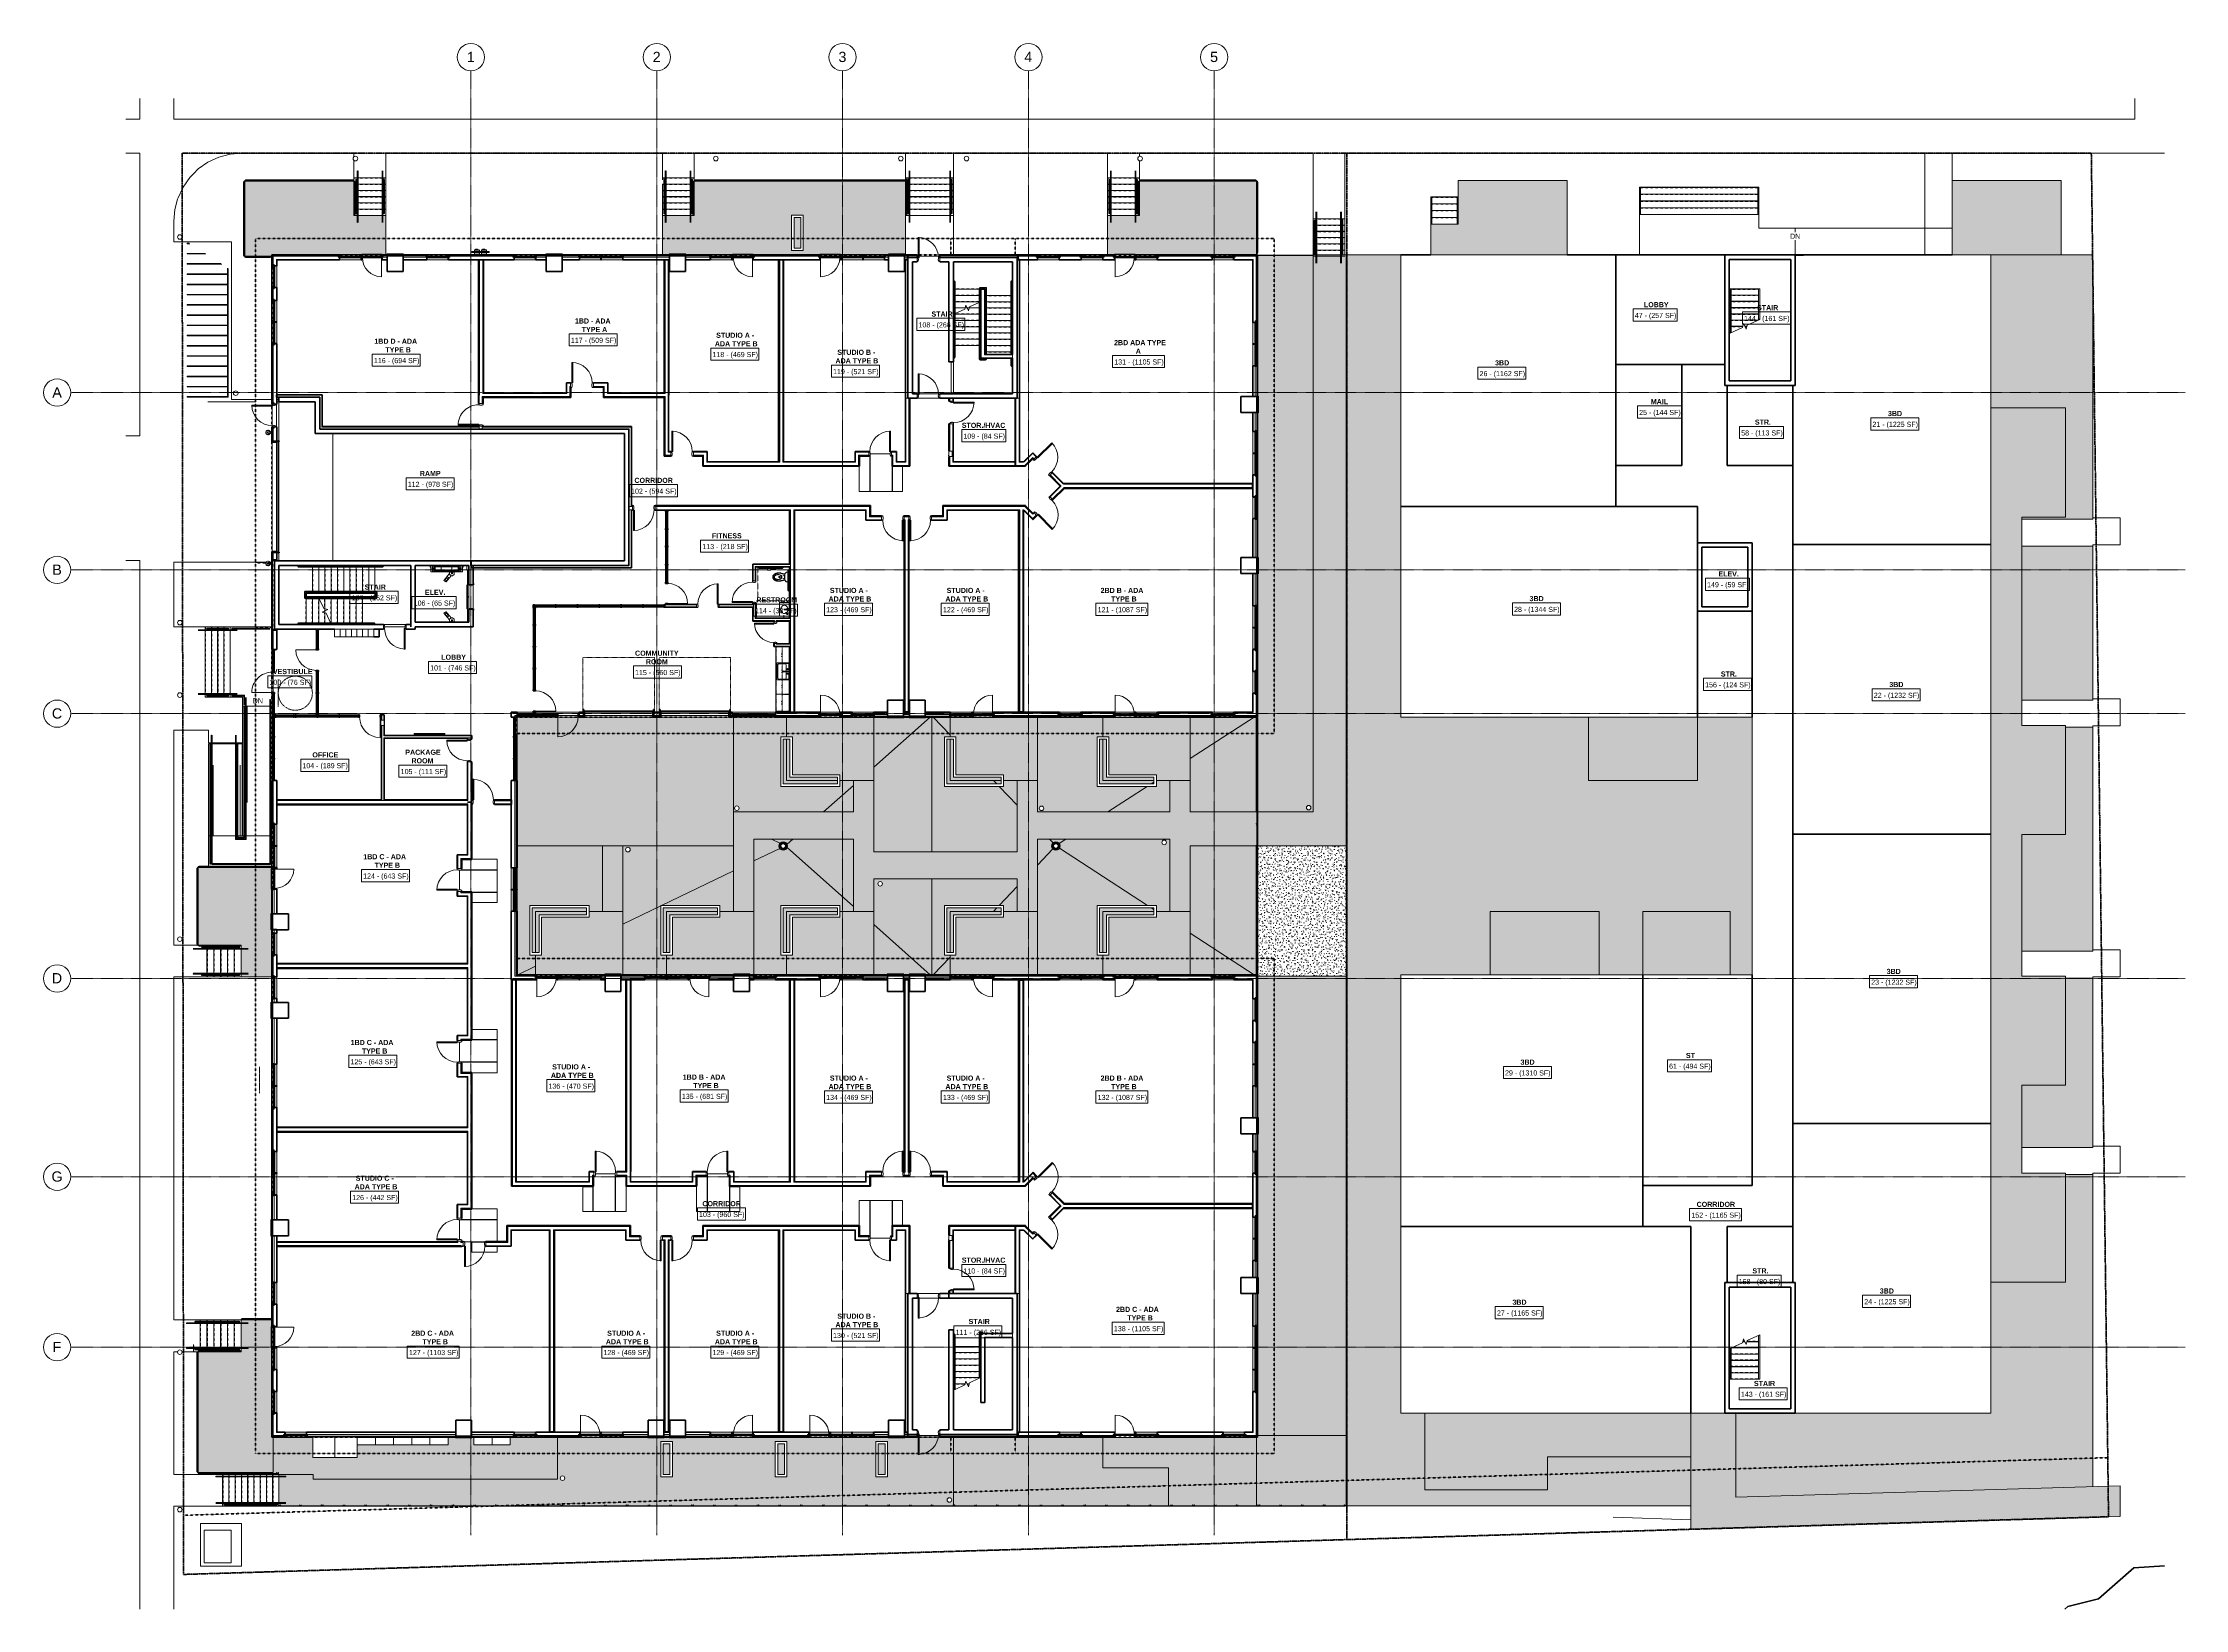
# Model space of a CAD drawing. Header units: inches. Extents: x -4235 to -464, y 9706 to 12463.
import ezdxf

# ---------------------------------------------------------------- set-up
doc = ezdxf.new("R2010")
doc.units = ezdxf.units.IN
doc.header["$MEASUREMENT"] = 0
for name, pattern in [('Dash', [0.25, 0.125, -0.125]), ('Dash 1_16_', [0.125, 0.0625, -0.0625]), ('Double Dash 3_8_', [1, 0.375, -0.125, 0.125, -0.125, 0.125, -0.125]), ('Grid Line 1_2_', [0.875, 0.5, -0.125, 0.125, -0.125]), ('Hidden', [0.28125, 0.1875, -0.09375]), ('Hidden 1_8_', [0.1875, 0.125, -0.0625]), ('Overhead 1_16_', [0.101562, 0.0625, -0.039062])]:
    doc.linetypes.add(name, pattern=pattern)
for name, color, linetype, lineweight in [('0-1', 7, 'Continuous', 5), ('0-2', 9, 'Continuous', 9), ('0-3', 250, 'Continuous', 9), ('A-AREA-1', 53, 'Continuous', 70), ('A-AREA-IDEN', 2, 'Continuous', 9), ('A-DETL-HDLN', 90, 'Hidden 1_8_', 9), ('A-DOOR-1', 250, 'Continuous', 9), ('A-DOOR-2', 130, 'Continuous', 20), ('A-DOOR-3', 31, 'Continuous', 9), ('A-DOOR-4', 31, 'Continuous', 50), ('A-DOOR-5', 31, 'Continuous', 20), ('A-DOOR-FRAM', 31, 'Continuous', 20), ('A-DOOR-FRAM-1', 130, 'Continuous', 20), ('A-DOOR-FRAM-2', 31, 'Continuous', 9), ('A-DOOR-GLAZ', 31, 'Continuous', 9), ('A-DOOR-HDLN', 31, 'Dash', 13), ('A-FLOR-1', 9, 'Continuous', 9), ('A-FLOR-2', 250, 'Continuous', 9), ('A-FLOR-3', 254, 'Continuous', 13), ('A-FLOR-4', 192, 'Continuous', 9), ('A-FLOR-HRAL', 11, 'Continuous', 9), ('A-FLOR-HRAL-1', 9, 'Continuous', 9), ('A-FLOR-HRAL-2', 250, 'Continuous', 9), ('A-FLOR-LEVL', 51, 'Continuous', 9), ('A-FLOR-LEVL-1', 9, 'Continuous', 9), ('A-FLOR-LEVL-TEXT', 2, 'Continuous', 9), ('A-FLOR-LEVL-TEXT-1', 253, 'Continuous', 9), ('A-FLOR-PATT-1', 10, 'Continuous', 9), ('A-FLOR-PATT-2', 9, 'Continuous', 9), ('A-GENM', 5, 'Continuous', 9), ('A-GENM-1', 250, 'Continuous', 9), ('A-GENM-2', 7, 'Continuous', 50), ('A-GENM-3', 5, 'Continuous', 50), ('A-GENM-HDLN-1', 250, 'Dash', 9), ('A-GLAZ-1', 151, 'Continuous', 9), ('A-GLAZ-2', 151, 'Continuous', 20), ('A-GLAZ-CURT', 52, 'Continuous', 9), ('A-GLAZ-CURT-1', 7, 'Continuous', 50), ('A-GLAZ-CURT-2', 52, 'Continuous', 50), ('A-GLAZ-CWMG', 51, 'Continuous', 9), ('A-GLAZ-CWMG-1', 250, 'Continuous', 9), ('A-GLAZ-CWMG-2', 7, 'Continuous', 50), ('A-GLAZ-CWMG-3', 51, 'Continuous', 50), ('A-WALL', 113, 'Continuous', 13), ('A-WALL-1', 253, 'Continuous', 50), ('A-WALL-2', 7, 'Continuous', 50), ('A-WALL-3', 50, 'Continuous', 13), ('A-WALL-4', 250, 'Continuous', 9), ('A-WALL-5', 113, 'Continuous', 50), ('A-WALL-6', 113, 'Continuous', 9), ('C-BLDG-PADS-1', 250, 'Continuous', 9), ('C-PROP-LINE', 91, 'Double Dash 3_8_', 50), ('C-PROP-LINE-1', 91, 'Dash 1_16_', 50), ('C-TOPO-1', 7, 'Continuous', 50), ('C-TOPO-2', 250, 'Continuous', 9), ('E-ELEC-EQPM', 71, 'Continuous', 9), ('E-FIRE-1', 250, 'Continuous', 9), ('E-LITE-EQPM', 33, 'Continuous', 9), ('G-IMPT-1', 250, 'Continuous', 9), ('I-WALL-1', 7, 'Continuous', 50), ('M-EQPM', 50, 'Continuous', 9), ('P-SANR-FIXT-1', 250, 'Hidden', 9), ('P-SANR-FIXT-2', 250, 'Continuous', 9), ('Q-CASE', 31, 'Continuous', 9), ('Q-CASE-1', 250, 'Dash', 9), ('Q-CASE-2', 250, 'Continuous', 9), ('Q-SPCQ', 91, 'Continuous', 9), ('Q-SPCQ-1', 250, 'Continuous', 9), ('S-FNDN-1', 250, 'Continuous', 9), ('S-FNDN-2', 32, 'Continuous', 9), ('S-GRID-1', 1, 'Grid Line 1_2_', 9), ('S-GRID-IDEN', 1, 'Continuous', 9), ('S-STRS', 31, 'Continuous', 9), ('S-STRS-1', 9, 'Continuous', 9), ('S-STRS-2', 9, 'Overhead 1_16_', 9), ('S-STRS-3', 250, 'Continuous', 9), ('S-STRS-4', 250, 'Overhead 1_16_', 9), ('S-STRS-5', 31, 'Overhead 1_16_', 9), ('S-STRS-MBND-1', 9, 'Continuous', 9), ('S-STRS-MBND-2', 250, 'Continuous', 9)]:
    doc.layers.add(name, color=color, linetype=linetype, lineweight=lineweight)
doc.styles.add('Arial', font='arial.ttf', dxfattribs={"height": 9})
doc.styles.add('Arial_1', font='arial.ttf', dxfattribs={"height": 18})
doc.styles.add('Century Gothic', font='ufonts.com_century-gothic.ttf', dxfattribs={"height": 9})
doc.styles.add('Century Gothic_B', font='GOTHICB.TTF', dxfattribs={"height": 9})
pattern_1 = [(0, (0, 0), (15.36, 3.84), [1.267, -10.253, 1.267, -10.253, -61.44]), (0, (0, 0), (15.36, 3.84), [-23.04, 1.267, -21.773, 1.267, -10.253, -26.88]), (0, (0, 0), (15.36, 3.84), [-57.6, 1.267, -6.413, 1.267, -17.933]), (120, (5.76, 1.92), (-11.0055376, 11.3821502), [1.267, -10.253, 1.267, -10.253, -61.44]), (120, (5.76, 1.92), (-11.0055376, 11.3821502), [-23.04, 1.267, -21.773, 1.267, -10.253, -26.88]), (120, (5.76, 1.92), (-11.0055376, 11.3821502), [-57.6, 1.267, -6.413, 1.267, -17.933]), (240, (7.68, 9.6), (-4.3544624, -15.2221502), [1.267, -10.253, 1.267, -10.253, -61.44]), (240, (7.68, 9.6), (-4.3544624, -15.2221502), [-23.04, 1.267, -21.773, 1.267, -10.253, -26.88]), (240, (7.68, 9.6), (-4.3544624, -15.2221502), [-57.6, 1.267, -6.413, 1.267, -17.933])]
pattern_2 = [(0, (0, 3.495), (15.36, 3.839), [1.267, -10.253, 1.267, -10.253, -61.44]), (0, (0, 3.495), (15.36, 3.839), [-23.04, 1.267, -21.773, 1.267, -10.253, -26.88]), (0, (0, 3.495), (15.36, 3.839), [-57.6, 1.267, -6.413, 1.267, -17.933]), (120.004, (5.76, 5.414), (-11.0058321, 11.3805159), [1.267, -10.252, 1.267, -10.252, -61.433]), (120.004, (5.76, 5.414), (-11.0058321, 11.3805159), [-23.037, 1.267, -21.77, 1.267, -10.252, -26.877]), (120.004, (5.76, 5.414), (-11.0058321, 11.3805159), [-57.593, 1.267, -6.412, 1.267, -17.931]), (239.996, (7.68, 13.093), (-4.354525, -15.2201142), [1.267, -10.252, 1.267, -10.252, -61.433]), (239.996, (7.68, 13.093), (-4.354525, -15.2201142), [-23.037, 1.267, -21.77, 1.267, -10.252, -26.877]), (239.996, (7.68, 13.093), (-4.354525, -15.2201142), [-57.593, 1.267, -6.412, 1.267, -17.931])]
pattern_3 = [(0, (0, 3.223), (15.36, 3.839), [1.267, -10.253, 1.267, -10.253, -61.44]), (0, (0, 3.223), (15.36, 3.839), [-23.04, 1.267, -21.773, 1.267, -10.253, -26.88]), (0, (0, 3.223), (15.36, 3.839), [-57.6, 1.267, -6.413, 1.267, -17.933]), (120.004, (5.76, 5.143), (-11.0058321, 11.3805159), [1.267, -10.252, 1.267, -10.252, -61.433]), (120.004, (5.76, 5.143), (-11.0058321, 11.3805159), [-23.037, 1.267, -21.77, 1.267, -10.252, -26.877]), (120.004, (5.76, 5.143), (-11.0058321, 11.3805159), [-57.593, 1.267, -6.412, 1.267, -17.931]), (239.996, (7.68, 12.822), (-4.354525, -15.2201142), [1.267, -10.252, 1.267, -10.252, -61.433]), (239.996, (7.68, 12.822), (-4.354525, -15.2201142), [-23.037, 1.267, -21.77, 1.267, -10.252, -26.877]), (239.996, (7.68, 12.822), (-4.354525, -15.2201142), [-57.593, 1.267, -6.412, 1.267, -17.931])]

# ---------------------------------------------------------------- blocks, each defined once
blk = doc.blocks.new('Top Rail Type - Top Rail_Internal_-1669237-BACKGROUND - 1ST FLOOR')
at = {"layer": 'A-FLOR-HRAL-1'}
for p, q in [((-1424.5, 12208.6), (-1424.5, 12160.6)), ((-1423, 12160.6), (-1423, 12208.6))]:
    blk.add_line(p, q, dxfattribs=at)
at = {"layer": 'A-FLOR-HRAL-1', "flags": 128}
for points in [[(-1423.8, 12208.6), (-1423.7, 12208.6), (-1423.6, 12208.6)], [(-1423.6, 12160.6), (-1423.7, 12160.6), (-1423.8, 12160.6)]]:
    blk.add_lwpolyline(points, dxfattribs=at)
blk = doc.blocks.new('Top Rail Type - Top Rail_Internal_-V1-BACKGROUND - 1ST FLOOR')
at = {"layer": 'A-FLOR-HRAL-1'}
for p, q in [((-1423, 12208.6), (-1424.5, 12208.6)), ((-1424.5, 12208.6), (-1424.5, 12160.6)), ((-1423, 12208.6), (-1423, 12160.6)), ((-1423, 12160.6), (-1424.5, 12160.6))]:
    blk.add_line(p, q, dxfattribs=at)
blk = doc.blocks.new('Top Rail Type - Top Rail_Internal_-1669248-BACKGROUND - 1ST FLOOR')
at = {"layer": 'A-FLOR-HRAL-1'}
for p, q in [((-1216.5, 12208.6), (-1216.5, 12160.6)), ((-1215, 12160.6), (-1215, 12208.6))]:
    blk.add_line(p, q, dxfattribs=at)
at = {"layer": 'A-FLOR-HRAL-1', "flags": 128}
for points in [[(-1215.8, 12208.6), (-1215.7, 12208.6), (-1215.6, 12208.6)], [(-1215.6, 12160.6), (-1215.7, 12160.6), (-1215.8, 12160.6)]]:
    blk.add_lwpolyline(points, dxfattribs=at)
blk = doc.blocks.new('Top Rail Type - Top Rail_Internal_-V2-BACKGROUND - 1ST FLOOR')
at = {"layer": 'A-FLOR-HRAL-1'}
for p, q in [((-1215, 12208.6), (-1216.5, 12208.6)), ((-1216.5, 12208.6), (-1216.5, 12160.6)), ((-1215, 12208.6), (-1215, 12160.6)), ((-1215, 12160.6), (-1216.5, 12160.6))]:
    blk.add_line(p, q, dxfattribs=at)
blk = doc.blocks.new('Top Rail Type - Top Rail_Internal_-1670796-BACKGROUND - 1ST FLOOR')
at = {"layer": 'A-FLOR-HRAL-1'}
for p, q in [((-1791.7, 12191.6), (-1791.7, 12143.6)), ((-1790.2, 12143.6), (-1790.2, 12191.6))]:
    blk.add_line(p, q, dxfattribs=at)
at = {"layer": 'A-FLOR-HRAL-1', "flags": 128}
for points in [[(-1791, 12191.6), (-1790.9, 12191.6), (-1790.8, 12191.6)], [(-1790.8, 12143.6), (-1790.9, 12143.6), (-1791, 12143.6)]]:
    blk.add_lwpolyline(points, dxfattribs=at)
blk = doc.blocks.new('Top Rail Type - Top Rail_Internal_-V3-BACKGROUND - 1ST FLOOR')
at = {"layer": 'A-FLOR-HRAL-1'}
for p, q in [((-1790.2, 12191.6), (-1791.7, 12191.6)), ((-1791.7, 12191.6), (-1791.7, 12143.6)), ((-1790.2, 12191.6), (-1790.2, 12143.6)), ((-1790.2, 12143.6), (-1791.7, 12143.6))]:
    blk.add_line(p, q, dxfattribs=at)
blk = doc.blocks.new('Top Rail Type - Top Rail_Internal_-1670807-BACKGROUND - 1ST FLOOR')
at = {"layer": 'A-FLOR-HRAL-1'}
for p, q in [((-1745.7, 12191.6), (-1745.7, 12143.6)), ((-1744.2, 12143.6), (-1744.2, 12191.6))]:
    blk.add_line(p, q, dxfattribs=at)
at = {"layer": 'A-FLOR-HRAL-1', "flags": 128}
for points in [[(-1745, 12191.6), (-1744.9, 12191.6), (-1744.8, 12191.6)], [(-1744.8, 12143.6), (-1744.9, 12143.6), (-1745, 12143.6)]]:
    blk.add_lwpolyline(points, dxfattribs=at)
blk = doc.blocks.new('Top Rail Type - Top Rail_Internal_-V4-BACKGROUND - 1ST FLOOR')
at = {"layer": 'A-FLOR-HRAL-1'}
for p, q in [((-1744.2, 12191.6), (-1745.7, 12191.6)), ((-1745.7, 12191.6), (-1745.7, 12143.6)), ((-1744.2, 12191.6), (-1744.2, 12143.6)), ((-1744.2, 12143.6), (-1745.7, 12143.6))]:
    blk.add_line(p, q, dxfattribs=at)
blk = doc.blocks.new('CTR - 2nd Phase_rvt-1-BACKGROUND - 1ST FLOOR')
at = {"layer": 'A-FLOR-PATT-1'}
h = blk.add_hatch(dxfattribs=at)
h.set_pattern_fill('FP_1', color=256, style=0, pattern_type=2)
h.set_pattern_definition([(180, (-1614.513, 9909.789), (-5e-16, -4), []), (270, (-1614.513, 9909.789), (8, -8), [4, -28]), (270, (-1630.513, 9905.789), (8, -8), [4, -28])])
h.paths.add_polyline_path([(-1802.7, 9916.4), (-1586.7, 9916.4), (-1586.7, 9974.2), (-1334.3, 9974.2), (-1334.3, 10051), (-1802.7, 10051), (-1802.7, 10038.5)], flags=0)
h.paths.add_polyline_path([(-806.7, 10281.4), (-674.9, 10281.4), (-674.9, 10473.4), (-751.7, 10473.4), (-751.7, 10628.1), (-674.9, 10628.1), (-674.9, 10820.1), (-751.7, 10820.1), (-751.7, 11069.5), (-674.9, 11069.5), (-674.9, 11261.5), (-751.7, 11261.5), (-751.7, 11628.3), (-674.9, 11628.3), (-674.9, 11820.3), (-806.7, 11820.3), (-806.7, 10370.8)], flags=0)
h.paths.add_polyline_path([(-1687.5, 10822.5), (-1495.5, 10822.5), (-1495.5, 10934.2), (-1687.5, 10934.2)], flags=0)
h.paths.add_polyline_path([(-1418.7, 10822.5), (-1265.1, 10822.5), (-1265.1, 10934.2), (-1418.7, 10934.2)], flags=0)
h.paths.add_polyline_path([(-1514.7, 11164.6), (-1322.7, 11164.6), (-1322.7, 11276.3), (-1514.7, 11276.3)], flags=0)
h.paths.add_polyline_path([(-1551.9, 12089.7), (-1551.9, 12220.4), (-1743.9, 12220.4), (-1743.9, 12143.6), (-1791.9, 12143.6), (-1791.9, 12089.7), (-1622.3, 12089.7)], flags=0)
h.paths.add_polyline_path([(-682.7, 12089.7), (-682.7, 12220.4), (-874.7, 12220.4), (-874.7, 12089.7)], flags=0)
h = blk.add_hatch(dxfattribs=at)
h.set_pattern_fill('FP_2', color=256, style=0, pattern_type=2)
h.set_pattern_definition(pattern_1)
h.paths.add_polyline_path([(-1334.3, 9888.2), (-1334.3, 9974.2), (-1586.7, 9974.2), (-1586.7, 9916.4), (-1802.7, 9916.4), (-1802.7, 10051), (-1844.8, 10051), (-1844.8, 10822.5), (-1687.5, 10822.5), (-1687.5, 10934.2), (-1495.5, 10934.2), (-1495.5, 10822.5), (-1418.7, 10822.5), (-1418.7, 10934.2), (-1265.1, 10934.2), (-1265.1, 10822.5), (-1226.7, 10822.5), (-1226.7, 11276.3), (-1322.7, 11276.3), (-1322.7, 11164.6), (-1514.7, 11164.6), (-1514.7, 11276.3), (-1844.8, 11276.3), (-1844.8, 12089.7), (-1939.8, 12089.7), (-1939.8, 10007.6), (-1939.1, 10007.6), (-1939.1, 9891.2), (-1939.8, 9891.2), (-1939.8, 9888.2), (-1398, 9888.2)], flags=0)
h.paths.add_polyline_path([(-1255.5, 9903.1), (-626.7, 9922), (-626.7, 10470.9), (-674.9, 10470.9), (-674.9, 10281.4), (-806.7, 10281.4), (-806.7, 10051), (-1255.5, 10051), (-1255.5, 9923.4)], flags=0)
h.paths.add_polyline_path([(-751.7, 10518.6), (-626.7, 10518.6), (-626.7, 10816.5), (-674.9, 10816.5), (-674.9, 10628.1), (-751.7, 10628.1)], flags=0)
h.paths.add_polyline_path([(-747.2, 10864.2), (-626.7, 10864.2), (-626.7, 11258.2), (-674.9, 11258.2), (-674.9, 11069.5), (-751.7, 11069.5), (-751.7, 10864.2)], flags=0)
h.paths.add_polyline_path([(-751.7, 11305.7), (-626.7, 11305.7), (-626.7, 11576.9), (-751.7, 11576.9), (-751.7, 11575.5)], flags=0)
h.paths.add_polyline_path([(-750.6, 11624.4), (-626.7, 11624.4), (-626.7, 12089.7), (-806.7, 12089.7), (-806.7, 11820.3), (-674.9, 11820.3), (-674.9, 11628.3), (-751.7, 11628.3), (-751.7, 11624.4)], flags=0)
h = blk.add_hatch(dxfattribs=at)
h.set_pattern_fill('FP_3', color=256, style=0, pattern_type=2)
h.set_pattern_definition([(50, (0, 0), (27.5427, -2.40992), [2.88, -31.68]), (355, (0, 0), (-5.327844, 28.884266), [2.304, -25.344]), (100.451, (2.295, -0.2), (22.215316, 26.47393), [2.448, -26.924]), (46.184, (0, 7.68), (40.98187, -6.35642), [4.32, -47.52]), (96.636, (3.415, 7.15), (35.89075, 37.40619), [3.671, -40.386]), (351.184, (0, 7.68), (35.89097, 37.40622), [3.456, -38.016]), (21, (3.84, 5.76), (22.921036, -15.46073), [2.88, -31.68]), (326, (3.84, 5.76), (9.34353, 27.84574), [2.304, -25.344]), (71.451, (5.75, 4.472), (32.26477, 12.38442), [2.448, -26.924]), (37.5, (0, 0), (0.466855, 12.782707), [1.267, -23.77, 1.267, -24.461, -25.44]), (37.5, (0, 0), (0.466855, 12.782707), [-50.765, 1.267, -24.173]), (7.5, (0, 0), (10.10159, 15.14509), [1.267, -13.402, 1.267, -23.194, -9.696]), (7.5, (0, 0), (10.10159, 15.14509), [-39.13, 1.267, -8.429]), (327.5, (-8.563, 0), (20.499161, -0.86578), [1.267, -8.333, 1.267, -28.685, -39.744]), (327.5, (-8.563, 0), (20.499161, -0.86578), [-39.552, 1.267, -38.477]), (317.5, (-12.403, 0), (22.39478, 3.844288), [1.267, -11.213, 1.267, -18.624, -28.224]), (317.5, (-12.403, 0), (22.39478, 3.844288), [-32.371, 1.267, -26.957])])
h.paths.add_polyline_path([(-1334.3, 9846.7), (-579.6, 9869.3), (-578.7, 9869.5), (-578.7, 9923.4), (-1255.5, 9903.1), (-1255.5, 10051), (-1334.3, 10051), (-1334.3, 10038.5)], flags=0)
at = {"layer": 'A-AREA-1'}
for p, q in [((-1844.8, 12089.7), (-1791.9, 12089.7)), ((-1551.9, 12089.7), (-1274.7, 12089.7)), ((-1466.7, 11647), (-1466.7, 12089.7)), ((-1150.7, 12089.7), (-874.7, 12089.7)), ((-1466.7, 11896.6), (-1274.7, 11896.6)), ((-1350.3, 11896.6), (-1350.3, 11719)), ((-1270.7, 11859.7), (-1270.7, 11719)), ((-1154.7, 11584.6), (-1154.7, 11859.7)), ((-1350.3, 11719), (-1466.7, 11719)), ((-1270.7, 11719), (-1154.7, 11719)), ((-1844.8, 11647), (-1322.7, 11647)), ((-1322.7, 11647), (-1322.7, 11582.6)), ((-1154.7, 11032.6), (-1154.7, 11584.6)), ((-806.7, 11580), (-1154.7, 11580)), ((-1322.7, 11462.6), (-1322.7, 11276.3)), ((-1226.7, 11462.6), (-1226.7, 11276.3)), ((-1154.7, 11070.3), (-806.7, 11070.3)), ((-1154.7, 10480.6), (-1154.7, 11032.6)), ((-1418.7, 10379.8), (-1418.7, 10822.5)), ((-1226.7, 10822.5), (-1226.7, 10451.8)), ((-806.7, 10560.7), (-1154.7, 10560.7)), ((-1226.7, 10451.8), (-1418.7, 10451.8)), ((-1154.7, 10281), (-1154.7, 10480.6)), ((-1844.8, 10379.8), (-1334.3, 10379.8)), ((-1334.3, 10379.8), (-1334.3, 10051)), ((-1270.7, 10281), (-1270.7, 10379.8)), ((-1270.7, 10379.8), (-1154.7, 10379.8))]:
    blk.add_line(p, q, dxfattribs=at)
at = {"layer": 'A-FLOR-1'}
for p, q in [((-1551.9, 12220.4), (-1743.9, 12220.4)), ((-1743.9, 12220.4), (-1743.9, 12143.6)), ((-1551.9, 12089.7), (-1551.9, 12220.4)), ((-682.7, 12220.4), (-874.7, 12220.4)), ((-874.7, 12220.4), (-874.7, 12089.7)), ((-682.7, 12089.7), (-682.7, 12220.4)), ((-1791.7, 12143.6), (-1791.9, 12143.6)), ((-1791.9, 12143.6), (-1791.9, 12089.7)), ((-1745.7, 12143.6), (-1790.2, 12143.6)), ((-1743.9, 12143.6), (-1744.2, 12143.6)), ((-1424.5, 12160.6), (-1424.7, 12160.6)), ((-1424.7, 12160.6), (-1424.7, 12089.7)), ((-1216.5, 12160.6), (-1423, 12160.6)), ((-1214.7, 12160.6), (-1215, 12160.6)), ((-1214.7, 12136.6), (-1214.7, 12160.6)), ((-1150.7, 12136.6), (-1214.7, 12136.6)), ((-1150.7, 12089.7), (-1150.7, 12136.6)), ((-1939.8, 12089.7), (-1941.2, 12089.7)), ((-1941.2, 12089.7), (-1941.2, 10009.1)), ((-1844.8, 12089.7), (-1939.8, 12089.7)), ((-1939.8, 12089.7), (-1939.8, 10007.6)), ((-1791.9, 12089.7), (-1844.8, 12089.7)), ((-1844.8, 11276.3), (-1844.8, 12089.7)), ((-1791.9, 12089.7), (-1551.9, 12089.7)), ((-1424.7, 12089.7), (-1551.9, 12089.7)), ((-874.7, 12089.7), (-1150.7, 12089.7)), ((-874.7, 12089.7), (-682.7, 12089.7)), ((-806.7, 12089.7), (-806.7, 11820.3)), ((-626.7, 12089.7), (-682.7, 12089.7)), ((-626.7, 11624.4), (-626.7, 12089.7)), ((-674.9, 11820.3), (-806.7, 11820.3)), ((-806.7, 11820.3), (-806.7, 10281.4)), ((-674.9, 11628.3), (-674.9, 11820.3)), ((-751.7, 11261.5), (-751.7, 11628.3)), ((-751.7, 11628.3), (-674.9, 11628.3)), ((-751.7, 11624.4), (-626.7, 11624.4)), ((-578.7, 11626.9), (-626.7, 11626.9)), ((-578.7, 11579.4), (-578.7, 11626.9)), ((-626.7, 11576.9), (-751.7, 11576.9)), ((-626.7, 11576.9), (-626.7, 11579.4)), ((-626.7, 11579.4), (-578.7, 11579.4)), ((-626.7, 11305.7), (-626.7, 11576.9)), ((-1514.7, 11276.3), (-1844.8, 11276.3)), ((-1322.7, 11276.3), (-1514.7, 11276.3)), ((-1514.7, 11276.3), (-1514.7, 11164.6)), ((-1322.7, 11164.6), (-1322.7, 11276.3)), ((-1226.7, 11276.3), (-1322.7, 11276.3)), ((-1226.7, 10822.5), (-1226.7, 11276.3)), ((-751.7, 11305.7), (-626.7, 11305.7)), ((-578.7, 11308.2), (-626.7, 11308.2)), ((-578.7, 11260.7), (-578.7, 11308.2)), ((-674.9, 11261.5), (-751.7, 11261.5)), ((-674.9, 11069.5), (-674.9, 11261.5)), ((-626.7, 11258.2), (-674.9, 11258.2)), ((-626.7, 11258.2), (-626.7, 11260.7)), ((-626.7, 11260.7), (-578.7, 11260.7)), ((-626.7, 10864.2), (-626.7, 11258.2)), ((-1514.7, 11164.6), (-1322.7, 11164.6)), ((-751.7, 10820.1), (-751.7, 11069.5)), ((-751.7, 11069.5), (-674.9, 11069.5)), ((-1495.5, 10934.2), (-1687.5, 10934.2)), ((-1687.5, 10934.2), (-1687.5, 10822.5)), ((-1495.5, 10822.5), (-1495.5, 10934.2)), ((-1265.1, 10934.2), (-1418.7, 10934.2)), ((-1418.7, 10934.2), (-1418.7, 10822.5)), ((-1265.1, 10822.5), (-1265.1, 10934.2)), ((-751.7, 10864.2), (-626.7, 10864.2)), ((-578.7, 10866.7), (-626.7, 10866.7)), ((-578.7, 10819), (-578.7, 10866.7)), ((-1844.8, 10822.5), (-1687.5, 10822.5)), ((-1844.8, 10051), (-1844.8, 10822.5)), ((-1687.5, 10822.5), (-1495.5, 10822.5)), ((-1495.5, 10822.5), (-1418.7, 10822.5)), ((-1418.7, 10822.5), (-1265.1, 10822.5)), ((-1265.1, 10822.5), (-1226.7, 10822.5)), ((-674.9, 10820.1), (-751.7, 10820.1)), ((-674.9, 10628.1), (-674.9, 10820.1)), ((-626.7, 10816.5), (-674.9, 10816.5)), ((-626.7, 10816.5), (-626.7, 10819)), ((-626.7, 10819), (-578.7, 10819)), ((-626.7, 10518.6), (-626.7, 10816.5)), ((-751.7, 10473.4), (-751.7, 10628.1)), ((-751.7, 10628.1), (-674.9, 10628.1)), ((-578.7, 10521.1), (-626.7, 10521.1)), ((-578.7, 10473.4), (-578.7, 10521.1)), ((-751.7, 10518.6), (-626.7, 10518.6)), ((-674.9, 10473.4), (-751.7, 10473.4)), ((-674.9, 10281.4), (-674.9, 10473.4)), ((-626.7, 10470.9), (-674.9, 10470.9)), ((-626.7, 10470.9), (-626.7, 10473.4)), ((-626.7, 10473.4), (-578.7, 10473.4)), ((-626.7, 9922), (-626.7, 10470.9)), ((-806.7, 10281.4), (-674.9, 10281.4)), ((-806.7, 10281.4), (-806.7, 10051)), ((-1802.7, 10051), (-1844.8, 10051)), ((-1334.3, 10051), (-1802.7, 10051)), ((-1802.7, 10051), (-1802.7, 9916.4)), ((-1334.3, 9974.2), (-1334.3, 10051)), ((-1274.7, 10051), (-1334.3, 10051)), ((-1334.3, 10051), (-1334.3, 9846.7)), ((-1255.5, 9903.1), (-1255.5, 10051)), ((-806.7, 10051), (-1150.7, 10051)), ((-1941.2, 10009), (-1941.2, 10006.2)), ((-1941.2, 10006.1), (-1941.2, 9980.7)), ((-1941.2, 9980.6), (-1941.2, 9977.9)), ((-1941.2, 9977.7), (-1941.2, 9950.9)), ((-1586.7, 9916.4), (-1586.7, 9974.2)), ((-1586.7, 9974.2), (-1334.3, 9974.2)), ((-1941.2, 9950.8), (-1941.2, 9948)), ((-1941.2, 9947.9), (-1941.2, 9921)), ((-1941.2, 9920.9), (-1941.2, 9918.2)), ((-1941.2, 9918), (-1941.2, 9897.4)), ((-1802.7, 9916.4), (-1586.7, 9916.4)), ((-578.7, 9923.4), (-1255.5, 9903.1)), ((-578.7, 9869.5), (-578.7, 9923.4)), ((-1941.2, 9897.4), (-1939.8, 9897.4)), ((-1939.8, 9891.2), (-1939.8, 9888.2)), ((-1939.8, 9888.2), (-1334.3, 9888.2)), ((-1334.3, 9846.7), (-579.6, 9869.3))]:
    blk.add_line(p, q, dxfattribs=at)
at = {"layer": 'A-FLOR-LEVL-1'}
for p, q in [((-922.7, 12268.6), (-874.7, 12268.6)), ((-922.7, 12268.6), (-922.7, 12136.6)), ((-874.7, 12268.6), (-874.7, 12220.4)), ((-1150.7, 12136.6), (-1150.7, 12089.7)), ((-922.7, 12136.6), (-1150.7, 12136.6)), ((-922.7, 12136.6), (-922.7, 12089.7)), ((-922.7, 12136.6), (-874.7, 12136.6)), ((-1136.3, 12088.6), (-1150.7, 12088.6))]:
    blk.add_line(p, q, dxfattribs=at)
at = {"layer": 'A-WALL-1'}
for p, q in [((-1150.7, 12089.7), (-1274.7, 12089.7)), ((-1274.7, 12089.7), (-1274.7, 12081.7)), ((-1274.7, 12081.7), (-1274.7, 11859.7)), ((-1266.7, 12081.7), (-1158.7, 12081.7)), ((-1266.7, 11867.7), (-1266.7, 12081.7)), ((-1158.7, 12081.7), (-1158.7, 11867.7)), ((-1150.7, 12081.7), (-1150.7, 12089.7)), ((-1150.7, 11867.7), (-1150.7, 12081.7)), ((-1274.7, 11859.7), (-1266.7, 11859.7)), ((-1158.7, 11867.7), (-1266.7, 11867.7)), ((-1266.7, 11859.7), (-1150.7, 11859.7)), ((-1150.7, 11859.7), (-1150.7, 11867.7)), ((-1226.7, 11582.6), (-1322.7, 11582.6)), ((-1322.7, 11582.6), (-1322.7, 11575)), ((-1322.7, 11575), (-1322.7, 11470.2)), ((-1315.1, 11575), (-1234.3, 11575)), ((-1315.1, 11470.2), (-1315.1, 11575)), ((-1234.3, 11575), (-1234.3, 11470.2)), ((-1226.7, 11575), (-1226.7, 11582.6)), ((-1226.7, 11462.6), (-1226.7, 11575)), ((-1322.7, 11470.2), (-1322.7, 11462.6)), ((-1322.7, 11462.6), (-1234.3, 11462.6)), ((-1234.3, 11470.2), (-1315.1, 11470.2)), ((-1234.3, 11462.6), (-1226.7, 11462.6)), ((-1274.7, 10281), (-1274.7, 10059)), ((-1266.7, 10281), (-1274.7, 10281)), ((-1150.7, 10281), (-1266.7, 10281)), ((-1266.7, 10059), (-1266.7, 10273)), ((-1266.7, 10273), (-1158.7, 10273)), ((-1158.7, 10273), (-1158.7, 10059)), ((-1150.7, 10273), (-1150.7, 10281)), ((-1150.7, 10059), (-1150.7, 10273)), ((-1274.7, 10059), (-1274.7, 10051)), ((-1274.7, 10051), (-1150.7, 10051)), ((-1158.7, 10059), (-1266.7, 10059)), ((-1150.7, 10051), (-1150.7, 10059))]:
    blk.add_line(p, q, dxfattribs=at)
at = {"layer": 'S-STRS-1'}
for p, q in [((-1791.7, 12191.6), (-1791.9, 12191.6)), ((-1791.9, 12191.6), (-1791.9, 12179.6)), ((-1791.9, 12179.6), (-1791.9, 12167.6)), ((-1791.7, 12179.6), (-1791.9, 12179.6)), ((-1745.7, 12191.6), (-1790.2, 12191.6)), ((-1745.7, 12179.6), (-1790.2, 12179.6)), ((-1743.9, 12191.6), (-1744.2, 12191.6)), ((-1743.9, 12179.6), (-1744.2, 12179.6)), ((-1424.5, 12208.6), (-1424.7, 12208.6)), ((-1424.7, 12208.6), (-1424.7, 12196.6)), ((-1424.7, 12196.6), (-1424.7, 12184.6)), ((-1424.5, 12196.6), (-1424.7, 12196.6)), ((-1424.7, 12184.6), (-1424.7, 12172.6)), ((-1424.5, 12184.6), (-1424.7, 12184.6)), ((-1216.5, 12208.6), (-1423, 12208.6)), ((-1216.5, 12196.6), (-1423, 12196.6)), ((-1216.5, 12184.6), (-1423, 12184.6)), ((-1214.7, 12208.6), (-1215, 12208.6)), ((-1214.7, 12196.6), (-1215, 12196.6)), ((-1214.7, 12184.6), (-1215, 12184.6)), ((-1214.7, 12208.6), (-1214.7, 12196.6)), ((-1214.7, 12196.6), (-1214.7, 12184.6)), ((-1214.7, 12184.6), (-1214.7, 12172.6)), ((-1791.9, 12167.6), (-1791.9, 12155.6)), ((-1791.7, 12167.6), (-1791.9, 12167.6)), ((-1791.9, 12155.6), (-1791.9, 12143.6)), ((-1791.7, 12155.6), (-1791.9, 12155.6)), ((-1745.7, 12167.6), (-1790.2, 12167.6)), ((-1745.7, 12155.6), (-1790.2, 12155.6)), ((-1743.9, 12167.6), (-1744.2, 12167.6)), ((-1743.9, 12155.6), (-1744.2, 12155.6)), ((-1424.7, 12172.6), (-1424.7, 12160.6)), ((-1424.5, 12172.6), (-1424.7, 12172.6)), ((-1424.5, 12160.6), (-1424.7, 12160.6)), ((-1216.5, 12172.6), (-1423, 12172.6)), ((-1216.5, 12160.6), (-1423, 12160.6)), ((-1214.7, 12172.6), (-1215, 12172.6)), ((-1214.7, 12160.6), (-1215, 12160.6)), ((-1214.7, 12172.6), (-1214.7, 12160.6)), ((-1263.2, 12029.9), (-1265.2, 12029.9)), ((-1265.2, 12029.9), (-1265.2, 11951.8)), ((-1263.2, 12029.9), (-1263.2, 12018.9)), ((-1215.2, 12029.9), (-1263.2, 12029.9)), ((-1213.2, 12029.9), (-1215.2, 12029.9)), ((-1215.2, 12029.9), (-1215.2, 12018.9)), ((-1213.2, 12029.9), (-1213.2, 11976)), ((-1263.2, 12018.9), (-1263.2, 12007.9)), ((-1215.2, 12018.9), (-1263.2, 12018.9)), ((-1263.2, 12007.9), (-1263.2, 11996.9)), ((-1215.2, 12007.9), (-1263.2, 12007.9)), ((-1263.2, 11996.9), (-1263.2, 11985.9)), ((-1215.2, 11996.9), (-1263.2, 11996.9)), ((-1215.2, 12018.9), (-1215.2, 12007.9)), ((-1215.2, 12007.9), (-1215.2, 11996.9)), ((-1215.2, 11996.9), (-1215.2, 11985.9)), ((-1263.2, 11985.9), (-1263.2, 11974.9)), ((-1215.2, 11985.9), (-1263.2, 11985.9)), ((-1263.2, 11974.9), (-1263.2, 11963.9)), ((-1215.6, 11974.9), (-1263.2, 11974.9)), ((-1263.2, 11963.9), (-1263.2, 11952.9)), ((-1242.8, 11963.9), (-1263.2, 11963.9)), ((-1263.2, 11952.9), (-1263.2, 11952.7)), ((-1262.8, 11952.9), (-1263.2, 11952.9)), ((-1235.5, 11963.9), (-1239.2, 11963.9)), ((-1215.2, 11985.9), (-1215.2, 11975.1)), ((-1215.6, 10187.8), (-1215.2, 10187.8)), ((-1215.2, 10187.8), (-1215.2, 10188)), ((-1215.2, 10176.8), (-1215.2, 10187.8)), ((-1213.2, 10110.8), (-1213.2, 10188.9)), ((-1265.2, 10110.8), (-1265.2, 10164.7)), ((-1263.2, 10154.8), (-1263.2, 10165.6)), ((-1263.2, 10143.8), (-1263.2, 10154.8)), ((-1263.2, 10154.8), (-1215.2, 10154.8)), ((-1263.2, 10132.8), (-1263.2, 10143.8)), ((-1263.2, 10143.8), (-1215.2, 10143.8)), ((-1262.8, 10165.8), (-1215.2, 10165.8)), ((-1242.8, 10176.8), (-1239.2, 10176.8)), ((-1235.5, 10176.8), (-1215.2, 10176.8)), ((-1215.2, 10165.8), (-1215.2, 10176.8)), ((-1215.2, 10154.8), (-1215.2, 10165.8)), ((-1215.2, 10143.8), (-1215.2, 10154.8)), ((-1215.2, 10132.8), (-1215.2, 10143.8)), ((-1265.2, 10110.8), (-1263.2, 10110.8)), ((-1263.2, 10121.8), (-1263.2, 10132.8)), ((-1263.2, 10132.8), (-1215.2, 10132.8)), ((-1263.2, 10110.8), (-1263.2, 10121.8)), ((-1263.2, 10121.8), (-1215.2, 10121.8)), ((-1263.2, 10110.8), (-1215.2, 10110.8)), ((-1215.2, 10121.8), (-1215.2, 10132.8)), ((-1215.2, 10110.8), (-1215.2, 10121.8)), ((-1215.2, 10110.8), (-1213.2, 10110.8))]:
    blk.add_line(p, q, dxfattribs=at)
at = {"layer": 'S-STRS-2'}
for p, q in [((-1791.7, 12190.9), (-1791.9, 12190.9)), ((-1791.7, 12178.9), (-1791.9, 12178.9)), ((-1745.7, 12190.9), (-1790.2, 12190.9)), ((-1745.7, 12178.9), (-1790.2, 12178.9)), ((-1743.9, 12190.9), (-1744.2, 12190.9)), ((-1743.9, 12178.9), (-1744.2, 12178.9)), ((-1424.5, 12207.8), (-1424.7, 12207.8)), ((-1424.5, 12195.8), (-1424.7, 12195.8)), ((-1424.5, 12183.8), (-1424.7, 12183.8)), ((-1216.5, 12207.8), (-1423, 12207.8)), ((-1216.5, 12195.8), (-1423, 12195.8)), ((-1216.5, 12183.8), (-1423, 12183.8)), ((-1214.7, 12207.8), (-1215, 12207.8)), ((-1214.7, 12195.8), (-1215, 12195.8)), ((-1214.7, 12183.8), (-1215, 12183.8)), ((-1791.7, 12166.9), (-1791.9, 12166.9)), ((-1791.7, 12154.9), (-1791.9, 12154.9)), ((-1745.7, 12166.9), (-1790.2, 12166.9)), ((-1745.7, 12154.9), (-1790.2, 12154.9)), ((-1743.9, 12166.9), (-1744.2, 12166.9)), ((-1743.9, 12154.9), (-1744.2, 12154.9)), ((-1424.5, 12171.8), (-1424.7, 12171.8)), ((-1216.5, 12171.8), (-1423, 12171.8)), ((-1214.7, 12171.8), (-1215, 12171.8)), ((-1215.2, 12028.9), (-1263.2, 12028.9)), ((-1215.2, 12017.9), (-1263.2, 12017.9)), ((-1215.2, 12006.9), (-1263.2, 12006.9)), ((-1215.2, 11995.9), (-1263.2, 11995.9)), ((-1215.2, 11984.9), (-1263.2, 11984.9)), ((-1217.7, 11973.9), (-1263.2, 11973.9)), ((-1243, 11962.9), (-1263.2, 11962.9)), ((-1235.8, 11962.9), (-1238.7, 11962.9)), ((-1263.2, 10155.8), (-1215.2, 10155.8)), ((-1263.2, 10144.8), (-1215.2, 10144.8)), ((-1260.6, 10166.8), (-1215.2, 10166.8)), ((-1242.5, 10177.8), (-1239.6, 10177.8)), ((-1235.3, 10177.8), (-1215.2, 10177.8)), ((-1263.2, 10133.8), (-1215.2, 10133.8)), ((-1263.2, 10122.8), (-1215.2, 10122.8)), ((-1263.2, 10111.8), (-1215.2, 10111.8))]:
    blk.add_line(p, q, dxfattribs=at)
at = {"layer": 'S-STRS-MBND-1'}
for p, q in [((-1265.2, 11951.8), (-1243.2, 11962)), ((-1243.2, 11962), (-1241.5, 11969)), ((-1241.5, 11969), (-1236.8, 11958.8)), ((-1236.8, 11958.8), (-1235.1, 11965.8)), ((-1235.1, 11965.8), (-1213.2, 11976)), ((-1241.5, 10181.9), (-1243.2, 10174.9)), ((-1236.8, 10171.7), (-1241.5, 10181.9)), ((-1213.2, 10188.9), (-1235.1, 10178.7)), ((-1243.2, 10174.9), (-1265.2, 10164.7)), ((-1235.1, 10178.7), (-1236.8, 10171.7))]:
    blk.add_line(p, q, dxfattribs=at)
at = {"layer": '0-2'}
for name in ['Top Rail Type - Top Rail_Internal_-1670796-BACKGROUND - 1ST FLOOR', 'Top Rail Type - Top Rail_Internal_-V3-BACKGROUND - 1ST FLOOR', 'Top Rail Type - Top Rail_Internal_-1670807-BACKGROUND - 1ST FLOOR', 'Top Rail Type - Top Rail_Internal_-V4-BACKGROUND - 1ST FLOOR', 'Top Rail Type - Top Rail_Internal_-1669237-BACKGROUND - 1ST FLOOR', 'Top Rail Type - Top Rail_Internal_-V1-BACKGROUND - 1ST FLOOR', 'Top Rail Type - Top Rail_Internal_-1669248-BACKGROUND - 1ST FLOOR', 'Top Rail Type - Top Rail_Internal_-V2-BACKGROUND - 1ST FLOOR']:
    blk.add_blockref(name, (0, 0), dxfattribs=at)
at = {"layer": 'A-FLOR-LEVL-TEXT-1', "insert": (-1159.8, 12127), "char_height": 9, "width": 21.699, "attachment_point": 1, "line_spacing_factor": 0.941778, "style": 'Arial', "bg_fill": 3, "box_fill_scale": 1.25, "bg_fill_color": 256, "bg_fill_true_color": 13158600, "bg_fill_transparency": 0}
blk.add_mtext('DN', dxfattribs=at)
blk = doc.blocks.new('Parking_Stall_Multiple - BIKE PARKING-1367944-BACKGROUND - 1ST FLOOR')
at = {"layer": 'A-GENM-1'}
for p, q in [((72, 0), (0, 0)), ((0, 0), (0, -19)), ((72, -1), (72, 0)), ((72, -18), (0, -18)), ((0, -18), (0, -37)), ((0, -19), (72, -19)), ((72, -36), (0, -36)), ((0, -36), (0, -55)), ((0, -37), (72, -37)), ((1, -18), (1, -1)), ((1, -1), (72, -1)), ((72, -18), (1, -18)), ((1, -36), (1, -19)), ((1, -19), (72, -19)), ((72, -36), (1, -36)), ((1, -54), (1, -37)), ((1, -37), (72, -37)), ((72, -19), (72, -18)), ((72, -19), (72, -18)), ((72, -37), (72, -36)), ((72, -37), (72, -36)), ((72, -54), (0, -54)), ((0, -54), (0, -73)), ((0, -55), (72, -55)), ((72, -72), (0, -72)), ((0, -72), (0, -91)), ((0, -73), (72, -73)), ((72, -54), (1, -54)), ((1, -72), (1, -55)), ((1, -55), (72, -55)), ((72, -72), (1, -72)), ((1, -90), (1, -73)), ((1, -73), (72, -73)), ((72, -55), (72, -54)), ((72, -55), (72, -54)), ((72, -73), (72, -72)), ((72, -73), (72, -72)), ((72, -90), (0, -90)), ((0, -90), (0, -109)), ((0, -91), (72, -91)), ((72, -108), (0, -108)), ((0, -108), (0, -127)), ((0, -109), (72, -109)), ((72, -90), (1, -90)), ((1, -108), (1, -91)), ((1, -91), (72, -91)), ((72, -108), (1, -108)), ((1, -126), (1, -109)), ((1, -109), (72, -109)), ((72, -91), (72, -90)), ((72, -91), (72, -90)), ((72, -109), (72, -108)), ((72, -109), (72, -108)), ((72, -126), (0, -126)), ((0, -126), (0, -145)), ((0, -127), (72, -127)), ((72, -144), (0, -144)), ((0, -144), (0, -163)), ((0, -145), (72, -145)), ((72, -126), (1, -126)), ((1, -144), (1, -127)), ((1, -127), (72, -127)), ((72, -144), (1, -144)), ((1, -162), (1, -145)), ((1, -145), (72, -145)), ((72, -127), (72, -126)), ((72, -127), (72, -126)), ((72, -145), (72, -144)), ((72, -145), (72, -144)), ((72, -162), (0, -162)), ((0, -162), (0, -181)), ((0, -163), (72, -163)), ((72, -180), (0, -180)), ((0, -180), (0, -199)), ((0, -181), (72, -181)), ((72, -162), (1, -162)), ((1, -180), (1, -163)), ((1, -163), (72, -163)), ((72, -180), (1, -180)), ((1, -198), (1, -181)), ((1, -181), (72, -181)), ((72, -163), (72, -162)), ((72, -163), (72, -162)), ((72, -181), (72, -180)), ((72, -181), (72, -180)), ((72, -198), (0, -198)), ((0, -198), (0, -217)), ((0, -199), (72, -199)), ((72, -216), (0, -216)), ((0, -216), (0, -226.6)), ((0, -217), (72, -217)), ((72, -198), (1, -198)), ((1, -216), (1, -199)), ((1, -199), (72, -199)), ((72, -216), (1, -216)), ((1, -227.3), (1, -217)), ((1, -217), (72, -217)), ((72, -199), (72, -198)), ((72, -199), (72, -198)), ((72, -217), (72, -216)), ((72, -217), (72, -216)), ((72, -234), (11.4, -234)), ((72, -234), (11.4, -234)), ((13, -235), (72, -235)), ((13, -235), (72, -235)), ((72, -252), (39.3, -252)), ((72, -252), (39.3, -252)), ((40.9, -253), (72, -253)), ((40.9, -253), (72, -253)), ((72, -235), (72, -234)), ((72, -235), (72, -234)), ((72, -253), (72, -252)), ((72, -253), (72, -252)), ((72, -270), (67.2, -270)), ((68.8, -271), (72, -271)), ((72, -271), (72, -270))]:
    blk.add_line(p, q, dxfattribs=at)
blk = doc.blocks.new('CTR  - Topography_rvt-1-BACKGROUND - 1ST FLOOR')
at = {"layer": 'C-BLDG-PADS-1'}
for p, q in [((-3487.3, 11535), (-3487.3, 11509.1)), ((-3487.3, 11466.4), (-3487.3, 11443))]:
    blk.add_line(p, q, dxfattribs=at)
at = {"layer": 'C-TOPO-1'}
for p, q in [((-617, 9724.6), (-554.7, 9778.8)), ((-554.7, 9778.8), (-501, 9782.6)), ((-676.1, 9706.2), (-670.8, 9710.7)), ((-670.8, 9710.7), (-617, 9724.6))]:
    blk.add_line(p, q, dxfattribs=at)
at = {"layer": 'C-TOPO-2'}
for p, q in [((-4064.2, 12364.8), (-4064.2, 12333.4)), ((-4064.2, 12364.8), (-4064.2, 12333.4)), ((-4064.2, 12333.4), (-4064.2, 12328.6)), ((-4064.2, 12328.6), (-4064.2, 12333.4)), ((-4004.2, 12348.4), (-4004.2, 12364.8)), ((-4004.2, 12364.8), (-4004.2, 12348.4)), ((-4004.2, 12348.4), (-4004.2, 12328.6)), ((-4004.2, 12328.6), (-4004.2, 12348.4)), ((-552.8, 12364.8), (-552.8, 12328.6)), ((-552.8, 12328.6), (-552.8, 12364.8)), ((-4089, 12328.6), (-4084.1, 12328.6)), ((-4084.1, 12328.6), (-4089, 12328.6)), ((-4084.1, 12328.6), (-4082.8, 12328.6)), ((-4082.8, 12328.6), (-4084.1, 12328.6)), ((-4082.4, 12328.6), (-4082.8, 12328.6)), ((-4082.4, 12328.6), (-4082.8, 12328.6)), ((-4082.4, 12328.6), (-4064.2, 12328.6)), ((-4064.2, 12328.6), (-4082.4, 12328.6)), ((-3918.5, 12328.6), (-4004.2, 12328.6)), ((-3918.5, 12328.6), (-4004.2, 12328.6)), ((-3918.5, 12328.6), (-3774.7, 12328.6)), ((-3918.5, 12328.6), (-3774.7, 12328.6)), ((-3774.7, 12328.6), (-3707.3, 12328.6)), ((-3774.7, 12328.6), (-3707.3, 12328.6)), ((-3614.5, 12328.6), (-3707.3, 12328.6)), ((-3707.3, 12328.6), (-3614.5, 12328.6)), ((-3512.8, 12328.6), (-3614.5, 12328.6)), ((-3512.8, 12328.6), (-3614.5, 12328.6)), ((-3475.2, 12328.6), (-3512.8, 12328.6)), ((-3475.2, 12328.6), (-3512.8, 12328.6)), ((-3475.2, 12328.6), (-3413, 12328.6)), ((-3475.2, 12328.6), (-3413, 12328.6)), ((-3319.2, 12328.6), (-3413, 12328.6)), ((-3319.2, 12328.6), (-3413, 12328.6)), ((-3166.9, 12328.6), (-3319.2, 12328.6)), ((-3166.9, 12328.6), (-3319.2, 12328.6)), ((-3166.9, 12328.6), (-3012.2, 12328.6)), ((-3166.9, 12328.6), (-3012.2, 12328.6)), ((-3012.2, 12328.6), (-2989.7, 12328.6)), ((-3012.2, 12328.6), (-2989.7, 12328.6)), ((-2797.2, 12328.6), (-2989.7, 12328.6)), ((-2797.2, 12328.6), (-2989.7, 12328.6)), ((-2626, 12328.6), (-2797.2, 12328.6)), ((-2626, 12328.6), (-2797.2, 12328.6)), ((-2078.2, 12328.6), (-2626, 12328.6)), ((-2078.2, 12328.6), (-2626, 12328.6)), ((-1957.2, 12328.6), (-2078.2, 12328.6)), ((-1957.2, 12328.6), (-2078.2, 12328.6)), ((-1957.2, 12328.6), (-1567.2, 12328.6)), ((-1957.2, 12328.6), (-1567.2, 12328.6)), ((-1559.3, 12328.6), (-1567.2, 12328.6)), ((-1567.2, 12328.6), (-1559.3, 12328.6)), ((-1153.9, 12328.6), (-1559.3, 12328.6)), ((-1559.3, 12328.6), (-1153.9, 12328.6)), ((-1103.1, 12328.6), (-1153.9, 12328.6)), ((-1153.9, 12328.6), (-1103.1, 12328.6)), ((-1092.8, 12328.6), (-1103.1, 12328.6)), ((-1092.8, 12328.6), (-1103.1, 12328.6)), ((-1050.9, 12328.6), (-1092.8, 12328.6)), ((-1050.9, 12328.6), (-1092.8, 12328.6)), ((-1016.2, 12328.6), (-1050.9, 12328.6)), ((-1016.2, 12328.6), (-1050.9, 12328.6)), ((-552.8, 12328.6), (-1016.2, 12328.6)), ((-552.8, 12328.6), (-1016.2, 12328.6)), ((-4089, 12268.6), (-4064.2, 12268.6)), ((-4064.2, 12268.6), (-4089, 12268.6)), ((-4064.2, 12217.2), (-4064.2, 12268.6)), ((-4064.2, 12217.2), (-4064.2, 12268.6)), ((-3944.2, 12252.8), (-3925.2, 12261.6)), ((-3925.2, 12261.6), (-3944.2, 12252.8)), ((-3905, 12267), (-3925.2, 12261.6)), ((-3925.2, 12261.6), (-3905, 12267)), ((-3890.8, 12268.3), (-3905, 12267)), ((-3890.8, 12268.3), (-3905, 12267)), ((-3890.8, 12268.3), (-3884.2, 12268.8)), ((-3884.2, 12268.8), (-3890.8, 12268.3)), ((-3711.6, 12268.8), (-3884.2, 12268.8)), ((-3884.2, 12268.8), (-3711.6, 12268.8)), ((-3711.6, 12268.8), (-3711.5, 12268.8)), ((-3711.6, 12268.8), (-3711.5, 12268.8)), ((-3711.2, 12268.8), (-3711.5, 12268.8)), ((-3711.5, 12268.8), (-3711.2, 12268.8)), ((-3687.3, 12268.8), (-3711.2, 12268.8)), ((-3687.3, 12268.8), (-3711.2, 12268.8)), ((-3687.3, 12268.8), (-3687.3, 12262.1)), ((-3687.3, 12268.8), (-3687.3, 12262.1)), ((-3687.3, 12250.5), (-3687.3, 12256.1)), ((-3687.3, 12256.1), (-3687.3, 12250.5)), ((-3544.8, 12268.8), (-3631.3, 12268.8)), ((-3631.3, 12268.8), (-3631.3, 12230.9)), ((-3544.8, 12268.8), (-3631.3, 12268.8)), ((-3631.3, 12268.8), (-3631.3, 12230.9)), ((-3483.4, 12268.8), (-3544.8, 12268.8)), ((-3483.4, 12268.8), (-3544.8, 12268.8)), ((-3381.5, 12268.8), (-3483.4, 12268.8)), ((-3483.4, 12268.8), (-3381.5, 12268.8)), ((-3381.5, 12268.8), (-3228, 12268.8)), ((-3228, 12268.8), (-3381.5, 12268.8)), ((-3159.9, 12268.8), (-3228, 12268.8)), ((-3159.9, 12268.8), (-3228, 12268.8)), ((-3159.9, 12268.8), (-3144.3, 12268.8)), ((-3159.9, 12268.8), (-3144.3, 12268.8)), ((-3144.3, 12225.2), (-3144.3, 12268.8)), ((-3144.3, 12268.8), (-3144.3, 12225.2)), ((-3088.3, 12268.8), (-2985.5, 12268.8)), ((-3088.3, 12268.8), (-3088.3, 12239.4)), ((-3088.3, 12268.8), (-2985.5, 12268.8)), ((-3088.3, 12268.8), (-3088.3, 12239.4)), ((-2985.5, 12268.8), (-2769.6, 12268.8)), ((-2985.5, 12268.8), (-2985.5, 12268.8)), ((-2985.5, 12268.8), (-2769.6, 12268.8)), ((-2985.5, 12268.8), (-2985.5, 12268.8)), ((-2716.3, 12268.8), (-2769.6, 12268.8)), ((-2769.6, 12268.8), (-2716.3, 12268.8)), ((-2716.3, 12240.9), (-2716.3, 12268.8)), ((-2716.3, 12268.8), (-2716.3, 12240.9)), ((-2632.3, 12268.8), (-2577.6, 12268.8)), ((-2632.3, 12268.8), (-2632.3, 12257.7)), ((-2577.6, 12268.8), (-2632.3, 12268.8)), ((-2632.3, 12268.8), (-2632.3, 12257.7)), ((-2632.3, 12257.7), (-2632.3, 12225.2)), ((-2632.3, 12257.7), (-2632.3, 12225.2)), ((-2577.6, 12268.8), (-2360.9, 12268.8)), ((-2360.9, 12268.8), (-2577.6, 12268.8)), ((-2360.9, 12268.8), (-2360.9, 12268.7)), ((-2360.9, 12268.7), (-2360.9, 12268.8)), ((-2360.9, 12268.7), (-2360.9, 12226.8)), ((-2360.9, 12268.7), (-2360.9, 12226.8)), ((-2304.9, 12268.7), (-2304.9, 12268.8)), ((-1999.3, 12268.8), (-2304.9, 12268.8)), ((-1999.3, 12268.8), (-2304.9, 12268.8)), ((-2304.9, 12268.8), (-2304.9, 12268.7)), ((-2304.9, 12262.9), (-2304.9, 12268.7)), ((-2304.9, 12268.7), (-2304.9, 12262.9)), ((-2304.9, 12225.2), (-2304.9, 12255.3)), ((-2304.9, 12255.3), (-2304.9, 12225.2)), ((-1999.3, 12268.7), (-1999.3, 12268.8)), ((-1999.3, 12268.8), (-1999.3, 12268.7)), ((-1999.3, 12268.7), (-1999.3, 12258.3)), ((-1999.3, 12258.3), (-1999.3, 12268.7)), ((-1999.3, 12251.5), (-1999.3, 12258.3)), ((-1999.3, 12258.3), (-1999.3, 12251.5)), ((-1560.9, 12268.8), (-1943.3, 12268.8)), ((-1943.3, 12268.8), (-1943.3, 12268.7)), ((-1943.3, 12268.8), (-1560.9, 12268.8)), ((-1943.3, 12268.8), (-1943.3, 12268.7)), ((-1943.3, 12268.7), (-1943.3, 12246.5)), ((-1943.3, 12268.7), (-1943.3, 12246.5)), ((-1143.7, 12268.8), (-1560.9, 12268.8)), ((-1560.9, 12268.8), (-1143.7, 12268.8)), ((-1121.6, 12268.8), (-1143.7, 12268.8)), ((-1143.7, 12268.8), (-1121.6, 12268.8)), ((-1117.1, 12268.8), (-1121.6, 12268.8)), ((-1121.6, 12268.8), (-1117.1, 12268.8)), ((-1098.9, 12268.8), (-1117.1, 12268.8)), ((-1098.9, 12268.8), (-1117.1, 12268.8)), ((-1083.8, 12268.8), (-1098.9, 12268.8)), ((-1083.8, 12268.8), (-1098.9, 12268.8)), ((-501, 12268.8), (-1083.8, 12268.8)), ((-501, 12268.8), (-1083.8, 12268.8)), ((-4064.2, 12217.2), (-4064.2, 12125.9)), ((-4064.2, 12125.9), (-4064.2, 12217.2)), ((-3988.1, 12208.8), (-3976.1, 12226)), ((-3976.1, 12226), (-3988.1, 12208.8)), ((-3969.3, 12232.7), (-3976.1, 12226)), ((-3969.3, 12232.7), (-3976.1, 12226)), ((-3961.3, 12240.8), (-3969.3, 12232.7)), ((-3961.3, 12240.8), (-3969.3, 12232.7)), ((-3944.2, 12252.8), (-3961.3, 12240.8)), ((-3961.3, 12240.8), (-3944.2, 12252.8)), ((-3687.3, 12225.2), (-3687.3, 12250.5)), ((-3687.3, 12250.5), (-3687.3, 12225.2)), ((-3631.3, 12230.9), (-3631.3, 12225.2)), ((-3631.3, 12230.9), (-3631.3, 12225.2)), ((-3088.3, 12239.4), (-3088.3, 12225.2)), ((-3088.3, 12239.4), (-3088.3, 12225.2)), ((-2716.3, 12240.9), (-2716.3, 12225.2)), ((-2716.3, 12240.9), (-2716.3, 12225.2)), ((-2360.9, 12226.8), (-2360.9, 12225.2)), ((-2360.9, 12226.8), (-2360.9, 12225.2)), ((-1999.3, 12251.5), (-1999.3, 12234.8)), ((-1999.3, 12234.8), (-1999.3, 12251.5)), ((-1999.3, 12234.8), (-1999.3, 12175.1)), ((-1999.3, 12234.8), (-1999.3, 12175.1)), ((-1943.3, 12246.5), (-1943.3, 12187.1)), ((-1943.3, 12246.5), (-1943.3, 12187.1)), ((-3997.6, 12187.4), (-4002.3, 12169.7)), ((-4002.3, 12169.7), (-3997.6, 12187.4)), ((-3996.9, 12189.9), (-3997.6, 12187.4)), ((-3996.9, 12189.9), (-3997.6, 12187.4)), ((-3988.1, 12208.8), (-3996.9, 12189.9)), ((-3988.1, 12208.8), (-3996.9, 12189.9)), ((-1943.3, 12187.1), (-1943.3, 12153.2)), ((-1943.3, 12153.2), (-1943.3, 12187.1)), ((-4002.3, 12169.7), (-4004.2, 12148.8)), ((-4002.3, 12169.7), (-4004.2, 12148.8)), ((-4004.2, 12148.8), (-4004.2, 12118)), ((-4004.2, 12148.8), (-4004.2, 12118)), ((-1999.3, 12175.1), (-1999.3, 12153.2)), ((-1999.3, 12153.2), (-1999.3, 12175.1)), ((-1999.3, 12142.2), (-1999.3, 12150.2)), ((-1999.3, 12150.2), (-1999.3, 12142.2)), ((-1943.3, 12150.2), (-1943.3, 12144.8)), ((-1943.3, 12150.2), (-1943.3, 12144.8)), ((-1943.3, 12144.8), (-1943.3, 12142.2)), ((-1943.3, 12144.8), (-1943.3, 12142.2)), ((-4064.2, 11775.3), (-4064.2, 12125.9)), ((-4064.2, 12125.9), (-4064.2, 11775.3)), ((-4004.2, 12118), (-4004.2, 12112.6)), ((-4004.2, 12112.6), (-4004.2, 12118)), ((-3998.6, 12112.6), (-4004.2, 12112.6)), ((-4004.2, 12112.6), (-3998.6, 12112.6)), ((-3998.6, 12112.6), (-3994.4, 12112.6)), ((-3998.6, 12112.6), (-3994.4, 12112.6)), ((-3994.4, 12112.6), (-3989.9, 12112.6)), ((-3989.9, 12112.6), (-3994.4, 12112.6)), ((-3981.4, 12112.6), (-3989.9, 12112.6)), ((-3981.4, 12112.6), (-3989.9, 12112.6)), ((-3902.7, 12112.6), (-3981.4, 12112.6)), ((-3981.4, 12112.6), (-3902.7, 12112.6)), ((-3902.7, 12112.6), (-3902.7, 12090.6)), ((-3902.7, 12112.6), (-3902.7, 12090.6)), ((-3902.7, 12090.6), (-3902.7, 12061.6)), ((-3902.7, 12090.6), (-3902.7, 12061.6)), ((-2002.1, 12089.2), (-2096.8, 12089.2)), ((-1999.3, 12089.2), (-2002.1, 12089.2)), ((-1941.3, 12087.2), (-1941.2, 12050.5)), ((-1941.3, 12087.2), (-1941.2, 12087.2)), ((-3902.7, 11987.4), (-3902.7, 12061.6)), ((-3902.7, 11987.4), (-3902.7, 12061.6)), ((-3902.7, 11987.4), (-3902.7, 11971.3)), ((-3902.7, 11987.4), (-3902.7, 11971.3)), ((-3902.7, 11971.3), (-3902.7, 11870.3)), ((-3902.7, 11870.3), (-3902.7, 11971.3)), ((-3902.7, 11868.1), (-3902.7, 11870.3)), ((-3902.7, 11868.1), (-3902.7, 11870.3)), ((-3902.7, 11868.1), (-3902.7, 11835.2)), ((-3902.7, 11835.2), (-3902.7, 11868.1)), ((-3869.1, 11835.2), (-3902.7, 11835.2)), ((-3869.1, 11835.2), (-3902.7, 11835.2)), ((-3869.1, 11835.2), (-3842.7, 11835.2)), ((-3869.1, 11835.2), (-3842.7, 11835.2)), ((-3836.3, 11835.2), (-3842.7, 11835.2)), ((-3836.3, 11835.2), (-3842.7, 11835.2)), ((-3831.8, 11835.2), (-3836.3, 11835.2)), ((-3836.3, 11835.2), (-3831.8, 11835.2)), ((-3831.3, 11827), (-3831.3, 11825)), ((-3831.3, 11823.2), (-3831.3, 11788.9)), ((-4074.7, 11771.4), (-4089, 11771.4)), ((-4089, 11771.4), (-4074.7, 11771.4)), ((-4067.9, 11771.4), (-4074.7, 11771.4)), ((-4067.9, 11771.4), (-4074.7, 11771.4)), ((-4065, 11771.4), (-4067.9, 11771.4)), ((-4067.9, 11771.4), (-4065, 11771.4)), ((-4064.2, 11771.4), (-4065, 11771.4)), ((-4065, 11771.4), (-4064.2, 11771.4)), ((-4064.2, 11775.3), (-4064.2, 11771.4)), ((-4064.2, 11775.3), (-4064.2, 11771.4)), ((-3831.3, 11788.9), (-3831.3, 11787)), ((-3831.3, 11636), (-3831.3, 11567.8)), ((-4089, 11551.6), (-4066.2, 11551.6)), ((-4089, 11551.6), (-4066.2, 11551.6)), ((-4066.2, 11551.6), (-4064.2, 11551.6)), ((-4064.2, 11551.6), (-4066.2, 11551.6)), ((-4064.2, 11551.6), (-4064.2, 11543.2)), ((-4064.2, 11543.2), (-4064.2, 11551.6)), ((-4064.2, 11539.6), (-4064.2, 11543.2)), ((-4064.2, 11543.2), (-4064.2, 11539.6)), ((-4064.2, 11539.6), (-4064.2, 11435.2)), ((-4064.2, 11539.6), (-4064.2, 11435.2)), ((-3841.8, 11548.6), (-4004.2, 11548.6)), ((-4004.2, 11543.2), (-4004.2, 11548.6)), ((-4004.2, 11548.6), (-3841.8, 11548.6)), ((-4004.2, 11548.6), (-4004.2, 11543.2)), ((-4004.2, 11540), (-4004.2, 11543.2)), ((-4004.2, 11540), (-4004.2, 11543.2)), ((-4004.2, 11540), (-4004.2, 11435.2)), ((-4004.2, 11540), (-4004.2, 11435.2)), ((-3832.7, 11548.6), (-3834.9, 11548.6)), ((-3834.9, 11548.6), (-3832.7, 11548.6)), ((-3831.9, 11548.6), (-3831.8, 11548.6)), ((-3831.9, 11548.6), (-3831.8, 11548.6)), ((-4064.2, 11435.2), (-4064.2, 11431.3)), ((-4064.2, 11431.3), (-4064.2, 11435.2)), ((-4064.2, 11431.3), (-4064.2, 11315.2)), ((-4064.2, 11431.3), (-4064.2, 11315.2)), ((-4004.2, 11435.2), (-4004.2, 11435)), ((-4004.2, 11435), (-4004.2, 11435.2)), ((-3949.1, 11435), (-4004.2, 11435)), ((-4004.2, 11435), (-3949.1, 11435)), ((-4064.2, 11311.5), (-4064.2, 11315.2)), ((-4064.2, 11311.5), (-4064.2, 11315.2)), ((-4064.2, 11311.5), (-4064.2, 11201.2)), ((-4064.2, 11201.2), (-4064.2, 11311.5)), ((-3970.2, 11253), (-4004.2, 11253)), ((-4004.2, 11201.2), (-4004.2, 11253)), ((-3970.2, 11253), (-4004.2, 11253)), ((-4004.2, 11253), (-4004.2, 11201.2)), ((-3970.2, 11253), (-3943.3, 11253)), ((-3943.3, 11253), (-3970.2, 11253)), ((-3943.3, 11231.1), (-3943.3, 11253)), ((-3943.3, 11253), (-3943.3, 11231.1)), ((-4064.2, 11201.2), (-4064.2, 11072)), ((-4064.2, 11201.2), (-4064.2, 11072)), ((-4004.2, 11068.6), (-4004.2, 11201.2)), ((-4004.2, 11201.2), (-4004.2, 11068.6)), ((-3943.3, 11231.1), (-3940.2, 11231.1)), ((-3940.2, 11231.1), (-3943.3, 11231.1)), ((-3938.3, 11231.1), (-3940.2, 11231.1)), ((-3938.3, 11231.1), (-3940.2, 11231.1)), ((-3896, 11231.1), (-3936.8, 11231.1)), ((-3896, 11231.1), (-3936.8, 11231.1)), ((-3895.8, 11231.1), (-3896, 11231.1)), ((-3896, 11231.1), (-3895.8, 11231.1)), ((-3883.3, 11231.1), (-3894.3, 11231.1)), ((-3894.3, 11231.1), (-3883.3, 11231.1)), ((-4064.2, 11072), (-4064.2, 11068.6)), ((-4064.2, 11072), (-4064.2, 11068.6)), ((-4064.2, 11068.6), (-4064.2, 11068.6)), ((-4064.2, 11068.6), (-4064.2, 11068.5)), ((-4064.2, 11068.5), (-4064.2, 11068.6)), ((-4064.2, 11068.6), (-4064.2, 11068.6)), ((-4064.2, 10787.6), (-4064.2, 11068.5)), ((-4064.2, 11068.5), (-4064.2, 10787.6)), ((-4004.2, 11068.6), (-4004.2, 11068.5)), ((-4004.2, 11068.5), (-4004.2, 11068.6)), ((-4004.2, 11068.5), (-4004.2, 10875)), ((-4004.2, 11068.5), (-4004.2, 10875)), ((-3962.8, 10875), (-4004.2, 10875)), ((-3962.8, 10875), (-4004.2, 10875)), ((-4064.2, 10787.6), (-4064.2, 10787.6)), ((-4064.2, 10787.6), (-4064.2, 10623.6)), ((-4064.2, 10787.6), (-4064.2, 10787.6)), ((-4064.2, 10787.6), (-4064.2, 10623.6)), ((-3945.9, 10819), (-4004.2, 10819)), ((-4004.2, 10787.6), (-4004.2, 10819)), ((-3945.9, 10819), (-4004.2, 10819)), ((-4004.2, 10819), (-4004.2, 10787.6)), ((-4004.2, 10787.6), (-4004.2, 10737.4)), ((-4004.2, 10787.6), (-4004.2, 10737.4)), ((-4004.2, 10737.4), (-4004.2, 10663.5)), ((-4004.2, 10663.5), (-4004.2, 10737.4)), ((-4004.2, 10623.6), (-4004.2, 10663.5)), ((-4004.2, 10663.5), (-4004.2, 10623.6)), ((-4064.2, 10487.6), (-4064.2, 10623.6)), ((-4064.2, 10623.6), (-4064.2, 10623.6)), ((-4064.2, 10623.6), (-4064.2, 10623.6)), ((-4064.2, 10623.6), (-4064.2, 10487.6)), ((-4004.2, 10623.6), (-4004.2, 10623.6)), ((-4004.2, 10593.7), (-4004.2, 10623.6)), ((-4004.2, 10623.6), (-4004.2, 10623.6)), ((-4004.2, 10623.6), (-4004.2, 10593.7)), ((-4004.2, 10538), (-4004.2, 10593.7)), ((-4004.2, 10593.7), (-4004.2, 10538)), ((-4004.2, 10538), (-4004.2, 10487.6)), ((-4004.2, 10487.6), (-4004.2, 10538)), ((-4064.2, 10487.5), (-4064.2, 10487.6)), ((-4064.2, 10487.6), (-4064.2, 10487.6)), ((-4064.2, 10487.6), (-4064.2, 10487.6)), ((-4064.2, 10487.5), (-4064.2, 10487.6)), ((-4064.2, 10388.8), (-4064.2, 10487.5)), ((-4064.2, 10388.8), (-4064.2, 10487.5)), ((-4004.2, 10438.5), (-4004.2, 10487.6)), ((-4004.2, 10487.6), (-4004.2, 10487.6)), ((-4004.2, 10487.6), (-4004.2, 10487.6)), ((-4004.2, 10487.6), (-4004.2, 10438.5)), ((-4004.2, 10438.5), (-4004.2, 10400.2)), ((-4004.2, 10438.5), (-4004.2, 10400.2)), ((-4064.2, 10388.8), (-4064.2, 10334.8)), ((-4064.2, 10334.8), (-4064.2, 10388.8)), ((-4004.2, 10316.8), (-4004.2, 10400.2)), ((-4004.2, 10316.8), (-4004.2, 10400.2)), ((-4064.2, 10334.8), (-4064.2, 10278.2)), ((-4064.2, 10334.8), (-4064.2, 10278.2)), ((-4004.2, 10316.8), (-4004.2, 10292.4)), ((-4004.2, 10316.8), (-4004.2, 10292.4)), ((-4064.2, 10278.2), (-4064.2, 10230.8)), ((-4064.2, 10278.2), (-4064.2, 10230.8)), ((-4004.2, 10272), (-4004.2, 10292.4)), ((-4004.2, 10272), (-4004.2, 10292.4)), ((-4004.2, 10272), (-4004.2, 10215.2)), ((-4004.2, 10272), (-4004.2, 10215.2)), ((-4064.2, 10230.8), (-4064.2, 10199.7)), ((-4064.2, 10199.7), (-4064.2, 10230.8)), ((-4064.2, 10199.7), (-4064.2, 10106.9)), ((-4064.2, 10106.9), (-4064.2, 10199.7)), ((-3980.4, 10215.2), (-4004.2, 10215.2)), ((-3980.4, 10215.2), (-4004.2, 10215.2)), ((-3980.4, 10215.2), (-3957.9, 10215.2)), ((-3980.4, 10215.2), (-3957.9, 10215.2)), ((-3997.6, 10159.2), (-4004.2, 10159.2)), ((-4004.2, 10028.4), (-4004.2, 10159.2)), ((-3997.6, 10159.2), (-4004.2, 10159.2)), ((-4004.2, 10159.2), (-4004.2, 10028.4)), ((-3969.9, 10159.2), (-3989.8, 10159.2)), ((-3969.9, 10159.2), (-3989.8, 10159.2)), ((-4064.2, 10106.9), (-4064.2, 10023)), ((-4064.2, 10023), (-4064.2, 10106.9)), ((-4064.2, 10023), (-4064.2, 9932.5)), ((-4064.2, 10023), (-4064.2, 9932.5)), ((-4004.2, 10028.4), (-4004.2, 10023)), ((-4004.2, 10023), (-4004.2, 10028.4)), ((-4004.2, 10014.4), (-4004.2, 10023)), ((-4004.2, 10014.4), (-4004.2, 10023)), ((-4004.2, 10014.4), (-4004.2, 9943.2)), ((-4004.2, 10014.4), (-4004.2, 9943.2)), ((-4064.2, 9902.6), (-4064.2, 9932.5)), ((-4064.2, 9932.5), (-4064.2, 9902.6)), ((-3993.2, 9943.2), (-4004.2, 9943.2)), ((-4004.2, 9943.2), (-3993.2, 9943.2)), ((-3993.2, 9943.2), (-3921.5, 9943.2)), ((-3921.5, 9943.2), (-3993.2, 9943.2)), ((-3921.5, 9943.2), (-3918.3, 9943.2)), ((-3921.5, 9943.2), (-3918.3, 9943.2)), ((-3917.3, 9946.4), (-3917.3, 9946)), ((-3917.3, 9946), (-3917.3, 9944.9)), ((-3917.3, 9944.2), (-3917.3, 9943.2)), ((-3909.3, 9946.4), (-3909.3, 9944.9)), ((-3909.3, 9944.2), (-3909.3, 9943.2)), ((-4064.2, 9896.7), (-4064.2, 9902.6)), ((-4064.2, 9902.6), (-4064.2, 9896.7)), ((-4064.2, 9890.1), (-4064.2, 9896.7)), ((-4064.2, 9890.1), (-4064.2, 9896.7)), ((-4064.2, 9890.1), (-4064.2, 9881.2)), ((-4064.2, 9881.2), (-4064.2, 9890.1)), ((-4064.2, 9881.2), (-4064.2, 9816.1)), ((-4064.2, 9881.2), (-4064.2, 9816.1)), ((-4004, 9880.7), (-4004, 9887.2)), ((-3997.9, 9887.2), (-4004, 9887.2)), ((-4004, 9887.2), (-3997.9, 9887.2)), ((-4004, 9887.2), (-4004, 9880.7)), ((-4004, 9846.7), (-4004, 9880.7)), ((-4004, 9880.7), (-4004, 9846.7)), ((-3991.9, 9887.2), (-3997.9, 9887.2)), ((-3991.9, 9887.2), (-3997.9, 9887.2)), ((-3943.7, 9887.2), (-3991.9, 9887.2)), ((-3991.9, 9887.2), (-3943.7, 9887.2)), ((-3918.3, 9887.2), (-3943.7, 9887.2)), ((-3918.3, 9887.2), (-3943.7, 9887.2)), ((-1940.1, 9891.2), (-1941.3, 9891.2)), ((-4004, 9846.7), (-4004, 9786.2)), ((-4004, 9846.7), (-4004, 9786.2)), ((-1471.2, 9868.1), (-1334.3, 9863.2)), ((-4064.2, 9816.1), (-4064.2, 9784.7)), ((-4064.2, 9816.1), (-4064.2, 9784.7)), ((-4064.2, 9729.3), (-4064.2, 9784.7)), ((-4064.2, 9784.7), (-4064.2, 9729.3)), ((-4004, 9774.2), (-4004, 9786.2)), ((-4004, 9774.2), (-4004, 9786.2)), ((-4004, 9740.5), (-4004, 9774.2)), ((-4004, 9774.2), (-4004, 9740.5)), ((-617, 9724.6), (-554.7, 9778.8)), ((-501, 9782.6), (-554.7, 9778.8)), ((-4064.2, 9729.3), (-4064.2, 9706.2)), ((-4064.2, 9706.2), (-4064.2, 9729.3)), ((-4004, 9734), (-4004, 9740.5)), ((-4004, 9740.5), (-4004, 9734)), ((-4004, 9706.2), (-4004, 9734)), ((-4004, 9706.2), (-4004, 9734)), ((-670.8, 9710.7), (-676.1, 9706.2)), ((-617, 9724.6), (-670.8, 9710.7))]:
    blk.add_line(p, q, dxfattribs=at)
at = {"layer": '0-3', "rotation": 180}
blk.add_blockref('Parking_Stall_Multiple - BIKE PARKING-1367944-BACKGROUND - 1ST FLOOR', (-3908.6, 11839.2), dxfattribs=at)
blk = doc.blocks.new('System Panel - SINGLE PANE - SAFETY GLAZING-2183543-BACKGROUND - 1ST FLOOR')
at = {"layer": 'A-GLAZ-CURT-1'}
for p, q in [((14.2, 0.5), (-14.2, 0.5)), ((-14.2, 0.5), (-14.2, -0.5)), ((14.2, -0.5), (14.2, 0.5)), ((-14.2, -0.5), (14.2, -0.5))]:
    blk.add_line(p, q, dxfattribs=at)
blk = doc.blocks.new('Rectangular Mullion - 2_ x 4_ - INTERIOR-2183534-BACKGROUND - 1ST FLOOR')
at = {"layer": 'A-GLAZ-CWMG-1'}
for p, q in [((-3371.9, 11439.4), (-3371.9, 11467.8)), ((-3367.9, 11439.4), (-3367.9, 11467.8))]:
    blk.add_line(p, q, dxfattribs=at)
blk = doc.blocks.new('Rectangular Mullion - 2_ x 4_ - INTERIOR-2183544-BACKGROUND - 1ST FLOOR')
at = {"layer": 'A-GLAZ-CWMG-2'}
for p, q in [((-2, 2), (0, 2)), ((-2, -2), (-2, 2)), ((0, 2), (0, -2)), ((0, -2), (-2, -2))]:
    blk.add_line(p, q, dxfattribs=at)
blk = doc.blocks.new('System Panel - SINGLE PANE - SAFETY GLAZING-2183546-BACKGROUND - 1ST FLOOR')
at = {"layer": 'A-GLAZ-CURT-1'}
for p, q in [((18.1875, 0.5), (-18.1875, 0.5)), ((-18.1875, 0.5), (-18.1875, -0.5)), ((18.1875, -0.5), (18.1875, 0.5)), ((-18.1875, -0.5), (18.1875, -0.5))]:
    blk.add_line(p, q, dxfattribs=at)
blk = doc.blocks.new('STOREFRONT DOOR - WOOD STILE W_ GLASS INSET-2189325-BACKGROUND - 1ST FLOOR')
at = {"layer": 'A-DOOR-1'}
blk.add_line((-18, -2), (-18, -38), dxfattribs=at)
blk.add_arc((-18, -2), 36, 270, 360, dxfattribs=at)
blk = doc.blocks.new('Rectangular Mullion - 2_ x 4_ - INTERIOR-2183537-BACKGROUND - 1ST FLOOR')
at = {"layer": 'A-GLAZ-CWMG-1'}
for p, q in [((-3371.9, 11362.7), (-3371.9, 11399.1)), ((-3367.9, 11362.7), (-3367.9, 11399.1))]:
    blk.add_line(p, q, dxfattribs=at)
blk = doc.blocks.new('Rectangular Mullion - 2_ x 4_ - INTERIOR-2183539-BACKGROUND - 1ST FLOOR')
at = {"layer": 'A-GLAZ-CWMG-2'}
for p, q in [((-1, 2), (1, 2)), ((-1, -2), (-1, 2)), ((1, 2), (1, -2)), ((1, -2), (-1, -2))]:
    blk.add_line(p, q, dxfattribs=at)
blk = doc.blocks.new('Rectangular Mullion - 2_ x 4_ - INTERIOR-2183540-BACKGROUND - 1ST FLOOR')
at = {"layer": 'A-GLAZ-CWMG-2'}
for p, q in [((-1, 2), (1, 2)), ((-1, -2), (-1, 2)), ((1, 2), (1, -2)), ((1, -2), (-1, -2))]:
    blk.add_line(p, q, dxfattribs=at)
blk = doc.blocks.new('STOREFRONT DOOR - ALUM_ STILE W_ GLASS INSET-2189326-BACKGROUND - 1ST FLOOR')
at = {"layer": 'A-DOOR-1'}
blk.add_line((-18, 2), (-18, 38), dxfattribs=at)
blk.add_arc((-18, 2), 36, 0, 90, dxfattribs=at)
blk = doc.blocks.new('Rectangular Mullion - 2_ x 4_ - EXTERIOR-2141111-BACKGROUND - 1ST FLOOR')
at = {"layer": 'A-GLAZ-CWMG-2'}
for p, q in [((-2, 2), (0, 2)), ((-2, -2), (-2, 2)), ((0, 2), (0, -2)), ((0, -2), (-2, -2))]:
    blk.add_line(p, q, dxfattribs=at)
blk = doc.blocks.new('System Panel - Glazed-2151384-BACKGROUND - 1ST FLOOR')
at = {"layer": 'A-GLAZ-CURT-1'}
for p, q in [((16.4, 0.5), (-16.4, 0.5)), ((-16.4, 0.5), (-16.4, -0.5)), ((16.4, -0.5), (16.4, 0.5)), ((-16.4, -0.5), (16.4, -0.5))]:
    blk.add_line(p, q, dxfattribs=at)
blk = doc.blocks.new('System Panel - Glazed-2151385-BACKGROUND - 1ST FLOOR')
at = {"layer": 'A-GLAZ-CURT-1'}
for p, q in [((18.2, 0.5), (-18.2, 0.5)), ((-18.2, 0.5), (-18.2, -0.5)), ((18.2, -0.5), (18.2, 0.5)), ((-18.2, -0.5), (18.2, -0.5))]:
    blk.add_line(p, q, dxfattribs=at)
blk = doc.blocks.new('Rectangular Mullion - 2_ x 4_ - EXTERIOR-1900241-BACKGROUND - 1ST FLOOR')
at = {"layer": 'A-GLAZ-CWMG-1'}
for p, q in [((-3712.1, 11280.2), (-3679.3, 11280.2)), ((-3712.1, 11276.2), (-3679.3, 11276.2))]:
    blk.add_line(p, q, dxfattribs=at)
blk = doc.blocks.new('Rectangular Mullion - 2_ x 4_ - EXTERIOR-1890807-BACKGROUND - 1ST FLOOR')
at = {"layer": 'A-GLAZ-CWMG-1'}
for p, q in [((-3750.5, 11276.2), (-3714.1, 11276.2)), ((-3749.5, 11280.2), (-3714.1, 11280.2))]:
    blk.add_line(p, q, dxfattribs=at)
blk = doc.blocks.new('Rectangular Mullion - 2_ x 4_ - EXTERIOR-V5-BACKGROUND - 1ST FLOOR')
at = {"layer": 'A-GLAZ-CWMG-1'}
for p, q in [((-3788.9, 11280.2), (-3753.5, 11280.2)), ((-3788.9, 11276.2), (-3752.5, 11276.2))]:
    blk.add_line(p, q, dxfattribs=at)
blk = doc.blocks.new('Rectangular Mullion - 2_ x 4_ - EXTERIOR-2141107-BACKGROUND - 1ST FLOOR')
at = {"layer": 'A-GLAZ-CWMG-2'}
for p, q in [((-1, 2), (1, 2)), ((-1, -2), (-1, 2)), ((1, 2), (1, -2)), ((1, -2), (-1, -2))]:
    blk.add_line(p, q, dxfattribs=at)
blk = doc.blocks.new('Rectangular Mullion - 2_ x 4_ - EXTERIOR-2141106-BACKGROUND - 1ST FLOOR')
at = {"layer": 'A-GLAZ-CWMG-2'}
for p, q in [((-1, 2), (1, 2)), ((-1, -2), (-1, 2)), ((1, 2), (1, -2)), ((1, -2), (-1, -2))]:
    blk.add_line(p, q, dxfattribs=at)
blk = doc.blocks.new('System Panel - Glazed-2151387-BACKGROUND - 1ST FLOOR')
at = {"layer": 'A-GLAZ-CURT-1'}
for p, q in [((15.2, 0.5), (-15.2, 0.5)), ((-15.2, 0.5), (-15.2, -0.5)), ((15.2, -0.5), (15.2, 0.5)), ((-15.2, -0.5), (15.2, -0.5))]:
    blk.add_line(p, q, dxfattribs=at)
blk = doc.blocks.new('System Panel - Glazed-2151146-BACKGROUND - 1ST FLOOR')
at = {"layer": 'A-GLAZ-CURT-1'}
for p, q in [((17.7, 0.5), (-17.7, 0.5)), ((-17.7, 0.5), (-17.7, -0.5)), ((17.7, -0.5), (17.7, 0.5)), ((-17.7, -0.5), (17.7, -0.5))]:
    blk.add_line(p, q, dxfattribs=at)
blk = doc.blocks.new('Rectangular Mullion - 2_ x 4_ - EXTERIOR-1890816-BACKGROUND - 1ST FLOOR')
at = {"layer": 'A-GLAZ-CWMG-1'}
for p, q in [((-3753.5, 11317.6), (-3753.5, 11282.2)), ((-3749.5, 11317.6), (-3749.5, 11282.2))]:
    blk.add_line(p, q, dxfattribs=at)
blk = doc.blocks.new('STOREFRONT DOOR - ALUM_ STILE W_ GLASS INSET-2189327-BACKGROUND - 1ST FLOOR')
at = {"layer": 'A-DOOR-1'}
blk.add_line((-18, -2), (-18, -38), dxfattribs=at)
blk.add_arc((-18, -2), 36, 270, 360, dxfattribs=at)
blk = doc.blocks.new('System Panel - Glazed-2151149-BACKGROUND - 1ST FLOOR')
at = {"layer": 'A-GLAZ-CURT-1'}
for p, q in [((16.3, 0.5), (-16.3, 0.5)), ((-16.3, 0.5), (-16.3, -0.5)), ((16.3, -0.5), (16.3, 0.5)), ((-16.3, -0.5), (16.3, -0.5))]:
    blk.add_line(p, q, dxfattribs=at)
blk = doc.blocks.new('Rectangular Mullion - 2_ x 4_ - EXTERIOR-1900084-BACKGROUND - 1ST FLOOR')
at = {"layer": 'A-GLAZ-CWMG-1'}
for p, q in [((-3824.4, 11280.2), (-3793.9, 11280.2)), ((-3824.4, 11276.2), (-3793.9, 11276.2))]:
    blk.add_line(p, q, dxfattribs=at)
blk = doc.blocks.new('HOLLOW METAL - UNIT DOOR-2191977-BACKGROUND - 1ST FLOOR')
at = {"layer": 'A-DOOR-1'}
blk.add_arc((18, -4.125), 36, 180, 270, dxfattribs=at)
at = {"layer": 'A-DOOR-2'}
for p, q in [((16.25, -4.125), (18, -4.125)), ((16.25, -40.125), (16.25, -4.125)), ((18, -4.125), (18, -40.125)), ((18, -40.125), (16.25, -40.125))]:
    blk.add_line(p, q, dxfattribs=at)
at = {"layer": 'A-DOOR-FRAM-1'}
for p, q in [((-20, 3.875), (-18, 3.875)), ((-20, -4.125), (-20, 3.875)), ((-18, 3.875), (-18, 1.9375)), ((-18, 1.9375), (-17.375, 1.9375)), ((-17.375, 1.9375), (-17.375, -2.1875)), ((17.375, 1.9375), (18, 1.9375)), ((17.375, -2.1875), (17.375, 1.9375)), ((18, 3.875), (20, 3.875)), ((18, 1.9375), (18, 3.875)), ((20, 3.875), (20, -4.125)), ((-18, -4.125), (-20, -4.125)), ((-18, -2.1875), (-18, -4.125)), ((-17.375, -2.1875), (-18, -2.1875)), ((18, -2.1875), (17.375, -2.1875)), ((18, -4.125), (18, -2.1875)), ((20, -4.125), (18, -4.125))]:
    blk.add_line(p, q, dxfattribs=at)
blk = doc.blocks.new('HOLLOW METAL - UNIT DOOR-2191978-BACKGROUND - 1ST FLOOR')
at = {"layer": 'A-DOOR-1'}
blk.add_arc((18, 4.125), 36, 90, 180, dxfattribs=at)
at = {"layer": 'A-DOOR-2'}
for p, q in [((18, 40.125), (16.25, 40.125)), ((16.25, 40.125), (16.25, 4.125)), ((18, 4.125), (18, 40.125)), ((16.25, 4.125), (18, 4.125))]:
    blk.add_line(p, q, dxfattribs=at)
at = {"layer": 'A-DOOR-FRAM-1'}
for p, q in [((-18, 4.125), (-20, 4.125)), ((-20, 4.125), (-20, -3.875)), ((-18, 2.1875), (-18, 4.125)), ((-17.375, 2.1875), (-18, 2.1875)), ((-17.375, -1.9375), (-17.375, 2.1875)), ((18, 2.1875), (17.375, 2.1875)), ((17.375, 2.1875), (17.375, -1.9375)), ((18, 4.125), (18, 2.1875)), ((20, 4.125), (18, 4.125)), ((20, -3.875), (20, 4.125)), ((-20, -3.875), (-18, -3.875)), ((-18, -3.875), (-18, -1.9375)), ((-18, -1.9375), (-17.375, -1.9375)), ((17.375, -1.9375), (18, -1.9375)), ((18, -1.9375), (18, -3.875)), ((18, -3.875), (20, -3.875))]:
    blk.add_line(p, q, dxfattribs=at)
blk = doc.blocks.new('HOLLOW METAL - COMMON_3-0 x 7-0 - WD DOOR-2191983-BACKGROUND - 1ST FLOOR')
at = {"layer": 'A-DOOR-1'}
blk.add_arc((18, 4.625), 36, 90, 180, dxfattribs=at)
at = {"layer": 'A-DOOR-2'}
for p, q in [((18, 40.625), (16.25, 40.625)), ((16.25, 40.625), (16.25, 4.625)), ((18, 4.625), (18, 40.625)), ((16.25, 4.625), (18, 4.625))]:
    blk.add_line(p, q, dxfattribs=at)
at = {"layer": 'A-DOOR-FRAM-1'}
for p, q in [((-18, 4.625), (-20, 4.625)), ((-20, 4.625), (-20, -1.125)), ((-18, 2.6875), (-18, 4.625)), ((-17.375, 2.6875), (-18, 2.6875)), ((-18, -1.125), (-18, 0.8125)), ((-18, 0.8125), (-17.375, 0.8125)), ((-17.375, 0.8125), (-17.375, 2.6875)), ((18, 2.6875), (17.375, 2.6875)), ((17.375, 2.6875), (17.375, 0.8125)), ((17.375, 0.8125), (18, 0.8125)), ((18, 4.625), (18, 2.6875)), ((20, 4.625), (18, 4.625)), ((18, 0.8125), (18, -1.125)), ((20, -1.125), (20, 4.625)), ((-20, -1.125), (-18, -1.125)), ((18, -1.125), (20, -1.125))]:
    blk.add_line(p, q, dxfattribs=at)
blk = doc.blocks.new('System Panel - SINGLE PANE - SAFETY GLAZING-2179330-BACKGROUND - 1ST FLOOR')
at = {"layer": 'A-GLAZ-CURT-1'}
for p, q in [((17.7, 0.5), (-17.7, 0.5)), ((-17.7, 0.5), (-17.7, -0.5)), ((17.7, -0.5), (17.7, 0.5)), ((-17.7, -0.5), (17.7, -0.5))]:
    blk.add_line(p, q, dxfattribs=at)
blk = doc.blocks.new('Rectangular Mullion - 2_ x 4_ - INTERIOR-2179402-BACKGROUND - 1ST FLOOR')
at = {"layer": 'A-GLAZ-CWMG-1'}
for p, q in [((-3177.5, 11473.8), (-3142.1, 11473.8)), ((-3177.5, 11469.8), (-3142.1, 11469.8))]:
    blk.add_line(p, q, dxfattribs=at)
blk = doc.blocks.new('Rectangular Mullion - 2_ x 4_ - INTERIOR-2179408-BACKGROUND - 1ST FLOOR')
at = {"layer": 'A-GLAZ-CWMG-2'}
for p, q in [((-2, 2), (0, 2)), ((-2, -2), (-2, 2)), ((0, 2), (0, -2)), ((0, -2), (-2, -2))]:
    blk.add_line(p, q, dxfattribs=at)
blk = doc.blocks.new('Rectangular Mullion - 2_ x 4_ - INTERIOR-2179409-BACKGROUND - 1ST FLOOR')
at = {"layer": 'A-GLAZ-CWMG-2'}
for p, q in [((0, 2), (-2, 2)), ((-2, 2), (-2, -2)), ((0, -2), (0, 2)), ((-2, -2), (0, -2))]:
    blk.add_line(p, q, dxfattribs=at)
blk = doc.blocks.new('System Panel - SINGLE PANE - SAFETY GLAZING-2179331-BACKGROUND - 1ST FLOOR')
at = {"layer": 'A-GLAZ-CURT-1'}
for p, q in [((18.2, 0.5), (-18.2, 0.5)), ((-18.2, 0.5), (-18.2, -0.5)), ((18.2, -0.5), (18.2, 0.5)), ((-18.2, -0.5), (18.2, -0.5))]:
    blk.add_line(p, q, dxfattribs=at)
blk = doc.blocks.new('Rectangular Mullion - 2_ x 4_ - INTERIOR-2179404-BACKGROUND - 1ST FLOOR')
at = {"layer": 'A-GLAZ-CWMG-1'}
for p, q in [((-3254.3, 11473.8), (-3217.9, 11473.8)), ((-3254.3, 11469.8), (-3217.9, 11469.8))]:
    blk.add_line(p, q, dxfattribs=at)
blk = doc.blocks.new('Rectangular Mullion - 2_ x 4_ - INTERIOR-V6-BACKGROUND - 1ST FLOOR')
at = {"layer": 'A-GLAZ-CWMG-1'}
for p, q in [((-3369.5, 11473.8), (-3333.1, 11473.8)), ((-3367.9, 11469.8), (-3333.1, 11469.8))]:
    blk.add_line(p, q, dxfattribs=at)
blk = doc.blocks.new('Rectangular Mullion - 2_ x 4_ - INTERIOR-2179406-BACKGROUND - 1ST FLOOR')
at = {"layer": 'A-GLAZ-CWMG-2'}
for p, q in [((-1, 2), (1, 2)), ((-1, -2), (-1, 2)), ((1, 2), (1, -2)), ((1, -2), (-1, -2))]:
    blk.add_line(p, q, dxfattribs=at)
blk = doc.blocks.new('STOREFRONT DOOR - WOOD STILE W_ GLASS INSET-2189328-BACKGROUND - 1ST FLOOR')
at = {"layer": 'A-DOOR-1'}
blk.add_line((-17.5, -2), (-17.5, -37), dxfattribs=at)
blk.add_arc((-17.5, -2), 35, 270, 360, dxfattribs=at)
blk = doc.blocks.new('Rectangular Mullion - 2_ x 4_ - INTERIOR-2183591-BACKGROUND - 1ST FLOOR')
at = {"layer": 'A-GLAZ-CWMG-2'}
for p, q in [((-2, 2), (0, 2)), ((-2, -2), (-2, 2)), ((0, 2), (0, -2)), ((0, -2), (-2, -2))]:
    blk.add_line(p, q, dxfattribs=at)
blk = doc.blocks.new('System Panel - SINGLE PANE - SAFETY GLAZING-2186739-BACKGROUND - 1ST FLOOR')
at = {"layer": 'A-GLAZ-CURT-1'}
for p, q in [((14.9, 0.5), (-14.9, 0.5)), ((-14.9, 0.5), (-14.9, -0.5)), ((14.9, -0.5), (14.9, 0.5)), ((-14.9, -0.5), (14.9, -0.5))]:
    blk.add_line(p, q, dxfattribs=at)
blk = doc.blocks.new('System Panel - SINGLE PANE - SAFETY GLAZING-2187073-BACKGROUND - 1ST FLOOR')
at = {"layer": 'A-GLAZ-CURT-1'}
for p, q in [((14.4, 0.5), (-14.4, 0.5)), ((-14.4, 0.5), (-14.4, -0.5)), ((14.4, -0.5), (14.4, 0.5)), ((-14.4, -0.5), (14.4, -0.5))]:
    blk.add_line(p, q, dxfattribs=at)
blk = doc.blocks.new('Rectangular Mullion - 2_ x 4_ - INTERIOR-2186737-BACKGROUND - 1ST FLOOR')
at = {"layer": 'A-GLAZ-CWMG-1'}
for p, q in [((-3139.1, 11551), (-3139.1, 11545.4)), ((-3135.1, 11551), (-3135.1, 11545.4))]:
    blk.add_line(p, q, dxfattribs=at)
blk = doc.blocks.new('Rectangular Mullion - 2_ x 4_ - INTERIOR-2187069-BACKGROUND - 1ST FLOOR')
at = {"layer": 'A-GLAZ-CWMG-1'}
for p, q in [((-3139.1, 11606), (-3139.1, 11577.3)), ((-3135.1, 11606), (-3135.1, 11577.3))]:
    blk.add_line(p, q, dxfattribs=at)
blk = doc.blocks.new('Rectangular Mullion - 2_ x 4_ - INTERIOR-2186757-BACKGROUND - 1ST FLOOR')
at = {"layer": 'A-GLAZ-CWMG-1'}
for p, q in [((-3139.1, 11621.6), (-3139.1, 11608.1)), ((-3135.1, 11621.6), (-3135.1, 11608.1)), ((-3137.6, 11608.1), (-3139.1, 11608.1)), ((-3135.1, 11608.1), (-3136.6, 11608.1))]:
    blk.add_line(p, q, dxfattribs=at)
blk = doc.blocks.new('Rectangular Mullion - 2_ x 4_ - INTERIOR-2183583-BACKGROUND - 1ST FLOOR')
at = {"layer": 'A-GLAZ-CWMG-2'}
for p, q in [((-1, 2), (1, 2)), ((-1, -2), (-1, 2)), ((1, 2), (1, -2)), ((1, -2), (-1, -2))]:
    blk.add_line(p, q, dxfattribs=at)
blk = doc.blocks.new('Rectangular Mullion - 2_ x 4_ - INTERIOR-2183529-BACKGROUND - 1ST FLOOR')
at = {"layer": 'A-GLAZ-CWMG-2'}
for p, q in [((-1, 2), (1, 2)), ((-1, -2), (-1, 2)), ((1, 2), (1, -2)), ((1, -2), (-1, -2))]:
    blk.add_line(p, q, dxfattribs=at)
blk = doc.blocks.new('System Panel - Glazed-2151184-BACKGROUND - 1ST FLOOR')
at = {"layer": 'A-GLAZ-CURT-1'}
for p, q in [((18.4, 0.5), (-18.4, 0.5)), ((-18.4, 0.5), (-18.4, -0.5)), ((18.4, -0.5), (18.4, 0.5)), ((-18.4, -0.5), (18.4, -0.5))]:
    blk.add_line(p, q, dxfattribs=at)
blk = doc.blocks.new('Rectangular Mullion - 2_ x 4_ - EXTERIOR-2139107-BACKGROUND - 1ST FLOOR')
at = {"layer": 'A-GLAZ-CWMG-1'}
for p, q in [((-3753.5, 11429), (-3753.5, 11396.4)), ((-3749.5, 11429), (-3749.5, 11396.4))]:
    blk.add_line(p, q, dxfattribs=at)
blk = doc.blocks.new('Rectangular Mullion - 2_ x 4_ - EXTERIOR-2140848-BACKGROUND - 1ST FLOOR')
at = {"layer": 'A-GLAZ-CWMG-2'}
for p, q in [((-1, 2), (1, 2)), ((-1, -2), (-1, 2)), ((1, 2), (1, -2)), ((1, -2), (-1, -2))]:
    blk.add_line(p, q, dxfattribs=at)
blk = doc.blocks.new('Rectangular Mullion - 2_ x 4_ - EXTERIOR-2151182-BACKGROUND - 1ST FLOOR')
at = {"layer": 'A-GLAZ-CWMG-1'}
for p, q in [((-3753.5, 11356.4), (-3753.5, 11319.6)), ((-3749.5, 11356.4), (-3749.5, 11319.6))]:
    blk.add_line(p, q, dxfattribs=at)
blk = doc.blocks.new('Rectangular Mullion - 2_ x 4_ - EXTERIOR-2140849-BACKGROUND - 1ST FLOOR')
at = {"layer": 'A-GLAZ-CWMG-2'}
for p, q in [((-1, 2), (1, 2)), ((-1, -2), (-1, 2)), ((1, 2), (1, -2)), ((1, -2), (-1, -2))]:
    blk.add_line(p, q, dxfattribs=at)
blk = doc.blocks.new('HOLLOW METAL - COMMON_3-0 x 7-0 - 20min-2191981-BACKGROUND - 1ST FLOOR')
at = {"layer": 'A-DOOR-1'}
blk.add_arc((18, 4.625), 36, 90, 180, dxfattribs=at)
at = {"layer": 'A-DOOR-2'}
for p, q in [((18, 40.625), (16.25, 40.625)), ((16.25, 40.625), (16.25, 4.625)), ((18, 4.625), (18, 40.625)), ((16.25, 4.625), (18, 4.625))]:
    blk.add_line(p, q, dxfattribs=at)
at = {"layer": 'A-DOOR-FRAM-1'}
for p, q in [((-18, 4.625), (-20, 4.625)), ((-20, 4.625), (-20, -1.125)), ((-18, 2.6875), (-18, 4.625)), ((-17.375, 2.6875), (-18, 2.6875)), ((-18, -1.125), (-18, 0.8125)), ((-18, 0.8125), (-17.375, 0.8125)), ((-17.375, 0.8125), (-17.375, 2.6875)), ((18, 2.6875), (17.375, 2.6875)), ((17.375, 2.6875), (17.375, 0.8125)), ((17.375, 0.8125), (18, 0.8125)), ((18, 4.625), (18, 2.6875)), ((20, 4.625), (18, 4.625)), ((18, 0.8125), (18, -1.125)), ((20, -1.125), (20, 4.625)), ((-20, -1.125), (-18, -1.125)), ((18, -1.125), (20, -1.125))]:
    blk.add_line(p, q, dxfattribs=at)
blk = doc.blocks.new('Plbg-Sink Wall Mounted-UH - T11839_dwg-791503-BACKGROUND - 1ST FLOOR')
at = {"layer": 'G-IMPT-1'}
for p, q in [((-4.5, 1), (-4.5, 1)), ((-4.5, 1), (-4.4, 1)), ((-4.5, 0.9), (-4.5, 1)), ((-4.5, 1), (-4.5, 1)), ((-4.5, 1), (-4.5, 1)), ((-4.5, 1), (-4.5, 1)), ((-4.5, 1), (-4.4, 1)), ((-4.5, 1), (-4.5, 0.8)), ((-4.5, 0.9), (-4.5, 1)), ((-4.5, 1), (-4.5, 1)), ((-4.5, 0.9), (-4.5, 0.9)), ((-4.5, 0.9), (-4.5, 0.9)), ((-4.5, 0.9), (-4.5, 0.9)), ((-4.5, 0.8), (-4.5, 0.8)), ((-4.5, 0.8), (-4.5, 0.8)), ((-4.5, 0.8), (-4.5, 0.8)), ((-4.5, 0.8), (-4.4, 0.8)), ((-4.5, 0.8), (-4.5, 0.6)), ((-4.5, 0.8), (-4.5, 0.8)), ((-4.5, 0.8), (-4.5, 0.8)), ((-4.5, 0.8), (-4.5, 0.8)), ((-4.5, 0.8), (-4.5, 0.8)), ((-4.5, 0.8), (-4.5, 0.8)), ((-4.5, 0.7), (-4.5, 0.7)), ((-4.5, 0.7), (-4.5, 0.7)), ((-4.5, 0.6), (-4.5, 0.6)), ((-4.5, 0.6), (-4.5, 0.6)), ((-4.5, 0.6), (-4.5, 0.6)), ((-4.5, 0.6), (-4.4, 0.6)), ((-4.5, 0.6), (-4.5, 0.3)), ((-4.5, 0.6), (-4.5, 0.6)), ((-4.5, 0.6), (-4.5, 0.6)), ((-4.5, 0.6), (-4.5, 0.6)), ((-4.5, 0.5), (-4.5, 0.5)), ((-4.5, 0.5), (-4.5, 0.5)), ((-4.5, 0.3), (-4.5, 0.4)), ((-4.5, 0.4), (-4.5, 0.4)), ((-4.5, 0.3), (-4.5, 0.3)), ((-4.5, 0.3), (-4.5, 0.3)), ((-4.5, 0.3), (-4.5, 0.3)), ((-4.5, 0.3), (-4.4, 0.3)), ((-4.5, 0.3), (-4.5, 0)), ((-4.4, 1), (-4.4, 0.9)), ((-4.4, 1), (-4.4, 0.8)), ((-4.4, 1), (-4.4, 0.8)), ((-4.4, 1), (-4.4, 0.9)), ((-4.4, 1), (-4.4, 0.9)), ((-4.4, 1), (-4.4, 0.9)), ((-4.4, 1), (-4.4, 1)), ((-4.4, 1), (-4.4, 0.9)), ((-4.4, 0.8), (-4.4, 1)), ((-4.4, 1), (-4.4, 0.9)), ((-4.4, 0.9), (-4.4, 0.8)), ((-4.4, 0.9), (-4.4, 0.9)), ((-4.4, 0.9), (-4.4, 0.8)), ((-4.4, 0.8), (-4.4, 0.9)), ((-4.2, 0.9), (-4.4, 0.9)), ((-4.2, 0.9), (-4.4, 0.9)), ((-4.4, 0.8), (-4.4, 0.6)), ((-4.4, 0.6), (-4.4, 0.8)), ((-4.4, 0.8), (-4.4, 0.8)), ((-4.4, 0.8), (-4.4, 0.8)), ((-4.4, 0.8), (-4.4, 0.7)), ((-4.4, 0.8), (-4.4, 0.8)), ((-4.4, 0.8), (-4.4, 0.8)), ((-4.4, 0.8), (-4.4, 0.7)), ((-4.4, 0.8), (-4.4, 0.6)), ((-4.4, 0.7), (-4.4, 0.8)), ((-4.4, 0.8), (-4.4, 0.8)), ((-4.2, 0.8), (-4.4, 0.8)), ((-4.4, 0.7), (-4.4, 0.6)), ((-4.4, 0.7), (-4.4, 0.5)), ((-4.4, 0.5), (-4.4, 0.7)), ((-4.4, 0.7), (-4.4, 0.7)), ((-4.4, 0.7), (-4.4, 0.6)), ((-4.4, 0.7), (-4.4, 0.6)), ((-4.4, 0.7), (-4.4, 0.7)), ((-4.4, 0.6), (-4.4, 0.7)), ((-4.4, 0.7), (-4.4, 0.6)), ((-4.2, 0.7), (-4.4, 0.7)), ((-4.4, 0.6), (-4.4, 0.6)), ((-4.4, 0.6), (-4.4, 0.3)), ((-4.4, 0.4), (-4.4, 0.6)), ((-4.4, 0.6), (-4.4, 0.6)), ((-4.4, 0.6), (-4.3, 0.6)), ((-4.4, 0.6), (-4.4, 0.6)), ((-4.4, 0.6), (-4.3, 0.5)), ((-4.4, 0.6), (-4.4, 0.5)), ((-4.4, 0.6), (-4.4, 0.6)), ((-4.4, 0.6), (-4.4, 0.5)), ((-4.4, 0.6), (-4.4, 0.4)), ((-4.4, 0.6), (-4.4, 0.3)), ((-4.4, 0.4), (-4.4, 0.6)), ((-4.4, 0.6), (-4.4, 0.5)), ((-4.4, 0.5), (-4.4, 0.6)), ((-4.4, 0.6), (-4.3, 0.5)), ((-4.4, 0.5), (-4.4, 0.3)), ((-4.4, 0.3), (-4.4, 0.5)), ((-4.4, 0.5), (-4.3, 0.5)), ((-4.4, 0.5), (-4.4, 0.4)), ((-4.4, 0.4), (-4.4, 0.5)), ((-4.4, 0.5), (-4.3, 0.5)), ((-4.2, 0.5), (-4.4, 0.5)), ((-1.2, 0.4), (-4.4, 0.4)), ((-4.4, 0.4), (-4.4, 0.4)), ((-4.4, 0.4), (-4.4, 0.2)), ((-4.4, 0.4), (-4.3, 0.3)), ((-4.4, 0.4), (-4.4, 0.2)), ((-4.4, 0.4), (-4.4, 0.4)), ((-1.2, 0.4), (-4.4, 0.4)), ((-4.4, 0.3), (-4.4, 0.3)), ((-4.4, 0.3), (-4.4, 0)), ((-4.4, 0.3), (-4.4, 0)), ((-4.4, 0), (-4.4, 0.3)), ((-4.4, 0.3), (-4.4, 0)), ((-1.2, 0.3), (-4.4, 0.3)), ((-1.2, 0.3), (-4.4, 0.3)), ((-4.4, 0.2), (-4.4, 0.2)), ((-4.4, 0.2), (-4.4, 0)), ((-4.4, 0.2), (-4.3, 0.2)), ((-4.4, 0.2), (-4.4, 0)), ((-1.2, 0.2), (-4.4, 0.2)), ((-4.3, 0.1), (-4.4, 0.1)), ((-4.4, -0.3), (-4.4, 0)), ((-4.3, 0), (-4.4, 0)), ((-4.3, 0.6), (-4.3, 0.5)), ((-4.3, 0.5), (-4.3, 0.6)), ((-4.3, 0.6), (-4.3, 0.5)), ((-4.3, 0.5), (-4.3, 0.5)), ((-4.3, 0.5), (-4.2, 0.5)), ((-4.3, 0.5), (-4.3, 0.5)), ((-4.3, 0.5), (-4.3, 0.5)), ((-4.3, 0.5), (-4.3, 0.5)), ((-4.3, 0.5), (-4.3, 0.5)), ((-4.3, 0.5), (-4.3, 0.4)), ((-4.3, 0.5), (-4.3, 0.5)), ((-4.3, 0.5), (-4.3, 0.5)), ((-4.3, 0.5), (-4.2, 0.4)), ((-4.3, 0.5), (-4.3, 0.4)), ((-4.3, 0.5), (-4.3, 0.5)), ((-4.3, 0.5), (-4.3, 0.4)), ((-4.3, 0.5), (-4.3, 0.3)), ((-4.3, 0.4), (-4.3, 0.5)), ((-4.3, 0.5), (-4.3, 0.4)), ((-4.3, 0.5), (-4.3, 0.5)), ((-4.3, 0.4), (-4.3, 0.5)), ((-4.3, 0.4), (-4.3, 0.5)), ((-4.3, 0.5), (-4.3, 0.5)), ((-4.3, 0.5), (-4.3, 0.5)), ((-4.3, 0.5), (-4.2, 0.4)), ((-4.3, 0.4), (-4.3, 0.4)), ((-4.3, 0.4), (-4.3, 0.3)), ((-4.3, 0.4), (-4.2, 0.4)), ((-4.3, 0.4), (-4.3, 0.3)), ((-4.3, 0.4), (-4.3, 0.4)), ((-4.3, 0.4), (-4.3, 0.4)), ((-4.3, 0.3), (-4.3, 0.3)), ((-4.3, 0.3), (-4.3, 0.2)), ((-4.3, 0.3), (-4.3, 0.3)), ((-4.3, 0.3), (-4.3, 0.2)), ((-4.3, 0.3), (-4.2, 0.3)), ((-4.3, 0.3), (-4.3, 0.2)), ((-4.3, 0.2), (-4.3, 0.2)), ((-4.3, 0.2), (-4.3, 0)), ((-4.3, 0.2), (-4.3, 0.2)), ((-4.3, 0.2), (-4.3, 0)), ((-4.3, 0.2), (-4.2, 0.1)), ((-4.3, 0.2), (-4.3, 0)), ((-4.3, 0), (-4.2, 0)), ((-4.2, 0.9), (-4.2, 0.9)), ((-4.2, 0.9), (-4.2, 0.9)), ((-4.2, 0.9), (-4.2, 0.9)), ((-4.2, 0.9), (-4.2, 0.9)), ((-4.2, 0.9), (-4.2, 0.8)), ((-4.2, 0.9), (-4.2, 0.9)), ((-4.2, 0.8), (-4.2, 0.9)), ((-4.2, 0.9), (-4.2, 0.9)), ((-4.2, 0.9), (-4.2, 0.9)), ((-4.2, 0.9), (-4.2, 0.8)), ((-4.2, 0.9), (-4.2, 0.9)), ((-4.2, 0.9), (-4.2, 0.8)), ((-4.2, 0.9), (-4.2, 0.9)), ((-4.2, 0.9), (-4.2, 0.9)), ((-4.2, 0.8), (-4.2, 0.9)), ((-4.2, 0.9), (-4.2, 0.9)), ((-4.2, 0.9), (-4.2, 0.9)), ((-4.2, 0.9), (-4.2, 0.9)), ((-4.2, 0.9), (-4.2, 0.9)), ((-4.2, 0.9), (-4.2, 0.9)), ((-4.2, 0.9), (-4.2, 0.8)), ((-4.2, 0.9), (-4.2, 0.9)), ((-4.2, 0.9), (-4.2, 0.9)), ((-4.2, 0.8), (-4.2, 0.9)), ((-4.2, 0.9), (-4.2, 0.9)), ((-4.2, 0.9), (-4.2, 0.9)), ((-4.2, 0.4), (-4.2, 0.9)), ((-4.2, 0.9), (-4.2, 0.9)), ((-4.2, 0.9), (-4.2, 0.8)), ((-4.2, 0.9), (-4.2, 0.9)), ((-4.2, 0.9), (-4.2, 0.4)), ((-4.2, 0.9), (-4.2, 0.8)), ((-4.2, 0.8), (-4.2, 0.6)), ((-4.2, 0.6), (-4.2, 0.8)), ((-4.2, 0.8), (-4.2, 0.8)), ((-4.2, 0.8), (-4.2, 0.7)), ((-4.2, 0.8), (-4.2, 0.7)), ((-4.2, 0.8), (-4.2, 0.8)), ((-4.2, 0.7), (-4.2, 0.8)), ((-4.2, 0.8), (-4.2, 0.8)), ((-4.2, 0.8), (-4.2, 0.8)), ((-4.2, 0.8), (-4.2, 0.8)), ((-4.2, 0.8), (-4.2, 0.7)), ((-4.2, 0.8), (-4.2, 0.8)), ((-4.2, 0.7), (-4.2, 0.8)), ((-4.2, 0.8), (-4.2, 0.8)), ((-4.2, 0.8), (-4.2, 0.8)), ((-4.2, 0.6), (-4.2, 0.8)), ((-4.2, 0.8), (-4.2, 0.4)), ((-4.2, 0.6), (-4.2, 0.8)), ((-4.2, 0.4), (-4.2, 0.8)), ((-4.2, 0.7), (-4.2, 0.7)), ((-4.2, 0.7), (-4.2, 0.5)), ((-4.2, 0.7), (-4.2, 0.5)), ((-4.2, 0.7), (-4.2, 0.7)), ((-4.2, 0.5), (-4.2, 0.7)), ((-4.2, 0.7), (-4.2, 0.7)), ((-4.2, 0.7), (-4.2, 0.7)), ((-4.2, 0.7), (-4.2, 0.6)), ((-4.2, 0.7), (-4.2, 0.5)), ((-4.2, 0.5), (-4.2, 0.7)), ((-4.2, 0.7), (-4.2, 0.6)), ((-4.2, 0.6), (-4.2, 0.5)), ((-4.2, 0.5), (-4.2, 0.6)), ((-4.2, 0.6), (-4.2, 0.6)), ((-4.2, 0.6), (-4.2, 0.6)), ((-4.2, 0.4), (-4.2, 0.6)), ((-4.2, 0.4), (-4.2, 0.6)), ((-4.2, 0.4), (-4.2, 0.6)), ((-4.2, 0.4), (-4.2, 0.6)), ((-4.2, 0.5), (-4.1, 0.4)), ((-4.2, 0.5), (-4.2, 0.4)), ((-4.2, 0.4), (-4.2, 0.5)), ((-4.2, 0.4), (-4.2, 0.5)), ((-4.2, 0.5), (-4.2, 0.4)), ((-4.2, 0.5), (-4.2, 0.5)), ((-4.2, 0.5), (-4.2, 0.4)), ((-4.2, 0.5), (-4.2, 0.4)), ((-4.2, 0.5), (-4.2, 0.5)), ((-4.2, 0.4), (-4.2, 0.5)), ((-4.2, 0.5), (-4.2, 0.5)), ((-4.2, 0.5), (-4.2, 0.5)), ((-4.2, 0.5), (-4.2, 0.5)), ((-4.2, 0.5), (-4.2, 0.4)), ((-4.2, 0.5), (-4.2, 0.4)), ((-4.2, 0.4), (-4.2, 0.5)), ((-4.2, 0.5), (-4.2, 0.5)), ((-4.2, 0.5), (-4.2, 0.4)), ((-4.2, 0.4), (-4.1, 0.4)), ((-4.2, 0.4), (-4.2, 0.4)), ((-4.2, 0.4), (-4.1, 0.4)), ((-4.2, 0.4), (-4.2, 0.3)), ((-4.2, 0.4), (-4.2, 0.4)), ((-4.2, 0.4), (-4.1, 0.4)), ((-4.2, 0.4), (-4.2, 0.4)), ((-4.2, 0.4), (-4.2, 0.4)), ((-4.2, 0.4), (-4.2, 0.4)), ((-4.2, 0.4), (-4.2, 0.4)), ((-4.2, 0.3), (-4.1, 0.3)), ((-4.2, 0.3), (-4.2, 0.1)), ((-4.2, 0.1), (-4.1, 0.1)), ((-4.2, 0.1), (-4.2, 0)), ((-1.2, 0.1), (-4.2, 0.1)), ((-4.2, 0), (-4.1, 0)), ((-4.2, 0), (-4.2, -0.1)), ((-1.2, 0), (-4.2, 0)), ((-4.1, 0.4), (-4.1, 0.4)), ((-4.1, 0.4), (-4.1, 0.3)), ((-4.1, 0.4), (-4.1, 0.4)), ((-4.1, 0.4), (-4.1, 0.4)), ((-4.1, 0.4), (-4.1, 0.3)), ((-4.1, 0.4), (-4.1, 0.4)), ((-4.1, 0.4), (-4.1, 0.4)), ((-4.1, 0.4), (-4.1, 0.4)), ((-4.1, 0.4), (-4.1, 0.3)), ((-4.1, 0.4), (-4.1, 0.4)), ((-4.1, 0.4), (-4.1, 0.3)), ((-4.1, 0.4), (-4.1, 0.4)), ((-4.1, 0.4), (-4.1, 0.4)), ((-4.1, 0.4), (-4.1, 0.4)), ((-4.1, 0.4), (-4.1, 0.4)), ((-4.1, 0.4), (-4.1, 0.4)), ((-4.1, 0.4), (-4.1, 0.4)), ((-4.1, 0.4), (-4.1, 0.4)), ((-4.1, 0.4), (-4.1, 0.4)), ((-4.1, 0.4), (-4.1, 0.4)), ((-4.1, 0.4), (-4.1, 0.4)), ((-4.1, 0.4), (-4.1, 0.4)), ((-4.1, 0.4), (-4.1, 0.4)), ((-4.1, 0.4), (-4.1, 0.4)), ((-4.1, 0.4), (-4.1, 0.4)), ((-4.1, 0.4), (-4.1, 0.4)), ((-4.1, 0.4), (-4.1, 0.4)), ((-4.1, 0.4), (-4.1, 0.3)), ((-4.1, 0.4), (-4.1, 0.4)), ((-4.1, 0.4), (-4.1, 0.4)), ((-4.1, 0.4), (-4.1, 0.3)), ((-4.1, 0.4), (-4.1, 0.3)), ((-4.1, 0.4), (-4.1, 0.4)), ((-4.1, 0.4), (-4.1, 0.4)), ((-4.1, 0.3), (-4.1, 0.3)), ((-4.1, 0.3), (-4.1, 0.3)), ((-4.1, 0.3), (-4.1, 0.1)), ((-4.1, 0.3), (-4.1, 0.2)), ((-4.1, 0.3), (-4.1, 0.2)), ((-4.1, 0.3), (-4.1, 0.3)), ((-4.1, 0.3), (-4.1, 0.3)), ((-4.1, 0.3), (-4.1, 0.2)), ((-4.1, 0.3), (-4.1, 0.3)), ((-4.1, 0.3), (-4.1, 0.3)), ((-4.1, 0.3), (-4.1, 0.1)), ((-4.1, 0.3), (-4.1, 0.1)), ((-4.1, 0.3), (-4.1, 0.2)), ((-4.1, 0.2), (-4.1, 0.1)), ((-4.1, 0.2), (-4.1, 0.1)), ((-4.1, 0.2), (-4.1, 0.2)), ((-4.1, 0.2), (-4.1, 0.1)), ((-4.1, 0.2), (-4.1, 0.2)), ((-4.1, 0.1), (-4.1, 0.1)), ((-4.1, 0.1), (-4.1, 0)), ((-4.1, 0.1), (-4.1, 0)), ((-4.1, 0.1), (-4.1, 0)), ((-4.1, 0.1), (-4.1, 0.1)), ((-4.1, 0.1), (-4.1, 0)), ((-4.1, 0.1), (-4.1, 0)), ((-4.1, 0.1), (-4.1, 0.1)), ((-4.1, 0.1), (-4.1, 0)), ((-4.1, 0.1), (-4.1, 0.1)), ((-4.1, 0.1), (-4.1, 0)), ((-4.1, 0.1), (-4.1, 0.1)), ((-4.1, 0), (-4.1, -0.1)), ((-4.1, 0), (-4.1, -0.1)), ((-4.1, 0), (-4.1, -0.1)), ((-4.1, 0), (-4.1, -0.1)), ((-4.1, 0), (-4.1, 0)), ((-4.1, 0), (-4.1, -0.1)), ((-4.1, 0), (-4.1, 0)), ((-4.1, 0), (-4.1, 0)), ((-4.1, 0), (-4.1, -0.1)), ((-4.1, 0), (-4.1, 0)), ((1.3, 0.4), (-1.2, 0.4)), ((-1.2, 0.3), (-1.2, 0.4)), ((-1.2, 0.4), (1.3, 0.4)), ((-1.2, 0.4), (-1.2, 0.4)), ((-1.2, 0.2), (-1.2, 0.3)), ((-1.2, 0.3), (1.3, 0.3)), ((-1.2, 0.3), (-1.2, 0.3)), ((1.3, 0.3), (-1.2, 0.3)), ((-1.2, 0.1), (-1.2, 0.2)), ((1.3, 0.2), (-1.2, 0.2)), ((-1.2, 0), (-1.2, 0.1)), ((-1.2, 0.1), (1.3, 0.1)), ((-1.2, -0.1), (-1.2, 0)), ((1.3, 0), (-1.2, 0)), ((1.3, 0.4), (2.2, 0.4)), ((1.3, 0.3), (1.3, 0.4)), ((1.3, 0.4), (1.3, 0.4)), ((1.3, 0.4), (2.2, 0.4)), ((1.3, 0.2), (1.3, 0.3)), ((1.3, 0.3), (1.3, 0.3)), ((1.3, 0.3), (2.2, 0.3)), ((1.3, 0.3), (2.2, 0.3)), ((1.3, 0.1), (1.3, 0.2)), ((1.3, 0.2), (2.2, 0.2)), ((1.3, 0), (1.3, 0.1)), ((1.3, 0.1), (2.2, 0.1)), ((1.3, -0.1), (1.3, 0)), ((1.3, 0), (2.2, 0)), ((2.3, 0.4), (2.2, 0.4)), ((2.3, 0.4), (2.2, 0.4)), ((2.3, 0.4), (2.2, 0.4)), ((2.2, 0.3), (2.2, 0.4)), ((2.2, 0.4), (2.2, 0.4)), ((2.3, 0.3), (2.2, 0.3)), ((2.3, 0.3), (2.2, 0.3)), ((2.3, 0.3), (2.2, 0.3)), ((2.2, 0.2), (2.2, 0.3)), ((2.2, 0.3), (2.2, 0.3)), ((2.3, 0.2), (2.2, 0.2)), ((2.2, 0.1), (2.2, 0.2)), ((2.3, 0.1), (2.2, 0.1)), ((2.2, 0), (2.2, 0.1)), ((2.3, 0), (2.2, 0)), ((2.2, -0.1), (2.2, 0)), ((2.5, 0.4), (2.3, 0.4)), ((2.3, 0.3), (2.3, 0.4)), ((2.5, 0.4), (2.3, 0.4)), ((2.3, 0.4), (2.3, 0.4)), ((2.3, 0.4), (2.3, 0.4)), ((2.3, 0.4), (2.3, 0.3)), ((2.3, 0.2), (2.3, 0.3)), ((2.5, 0.3), (2.3, 0.3)), ((2.3, 0.3), (2.3, 0.3)), ((2.5, 0.3), (2.3, 0.3)), ((2.3, 0.3), (2.3, 0.3)), ((2.3, 0.1), (2.3, 0.2)), ((2.5, 0.2), (2.3, 0.2)), ((2.3, 0), (2.3, 0.1)), ((2.5, 0.1), (2.3, 0.1)), ((2.3, -0.1), (2.3, 0)), ((2.5, 0), (2.3, 0)), ((2.7, 0.4), (2.5, 0.4)), ((2.5, 0.3), (2.5, 0.4)), ((2.5, 0.4), (2.8, 0.4)), ((2.5, 0.4), (2.5, 0.4)), ((2.5, 0.4), (2.5, 0.4)), ((2.5, 0.2), (2.5, 0.3)), ((2.5, 0.3), (2.8, 0.3)), ((2.5, 0.3), (2.5, 0.3)), ((2.8, 0.3), (2.5, 0.3)), ((2.5, 0.1), (2.5, 0.2)), ((2.8, 0.2), (2.5, 0.2)), ((2.5, 0), (2.5, 0.1)), ((2.5, 0.1), (2.8, 0.1)), ((2.5, -0.1), (2.5, 0)), ((2.8, 0), (2.5, 0)), ((2.7, 0.4), (3, 0.4)), ((2.8, 0.4), (2.7, 0.4)), ((2.7, 0.4), (2.7, 0.4)), ((2.8, 0.3), (2.8, 0.4)), ((2.8, 0.4), (3, 0.4)), ((2.8, 0.2), (2.8, 0.3)), ((2.8, 0.3), (2.8, 0.3)), ((2.8, 0.3), (3.1, 0.3)), ((2.8, 0.3), (3.1, 0.3)), ((2.8, 0.1), (2.8, 0.2)), ((2.8, 0.2), (3.1, 0.2)), ((2.8, 0), (2.8, 0.1)), ((2.8, 0.1), (3.1, 0.1)), ((2.8, -0.1), (2.8, 0)), ((2.8, 0), (3.1, 0)), ((3.2, 0.4), (3, 0.4)), ((3.1, 0.3), (3, 0.4)), ((3, 0.4), (3.3, 0.4)), ((3, 0.4), (3, 0.4)), ((3, 0.4), (3, 0.4)), ((3.1, 0.2), (3.1, 0.3)), ((3.1, 0.3), (3.4, 0.3)), ((3.1, 0.3), (3.1, 0.3)), ((3.3, 0.3), (3.1, 0.3)), ((3.1, 0.1), (3.1, 0.2)), ((3.4, 0.2), (3.1, 0.2)), ((3.1, 0), (3.1, 0.1)), ((3.1, 0.1), (3.4, 0.1)), ((3.1, -0.1), (3.1, 0)), ((3.4, 0), (3.1, 0)), ((3.2, 0.4), (3.4, 0.4)), ((3.3, 0.4), (3.2, 0.4)), ((3.2, 0.4), (3.2, 0.4)), ((3.3, 0.3), (3.3, 0.4)), ((3.3, 0.4), (3.5, 0.4)), ((3.4, 0.3), (3.3, 0.3)), ((3.3, 0.3), (3.6, 0.3)), ((3.6, 0.4), (3.4, 0.4)), ((3.5, 0.4), (3.4, 0.4)), ((3.4, 0.4), (3.4, 0.4)), ((3.4, 0.2), (3.4, 0.3)), ((3.4, 0.3), (3.6, 0.3)), ((3.4, 0.1), (3.4, 0.2)), ((3.4, 0.2), (3.6, 0.2)), ((3.4, 0), (3.4, 0.1)), ((3.4, 0.1), (3.7, 0.1)), ((3.4, -0.1), (3.4, 0)), ((3.4, 0), (3.7, 0)), ((3.6, 0.3), (3.5, 0.4)), ((3.5, 0.4), (3.7, 0.4)), ((3.5, 0.4), (3.6, 0.4)), ((3.6, 0.4), (3.8, 0.4)), ((3.7, 0.4), (3.6, 0.4)), ((3.6, 0.4), (3.6, 0.4)), ((3.6, 0.4), (3.7, 0.4)), ((3.6, 0.2), (3.6, 0.3)), ((3.6, 0.3), (3.8, 0.3)), ((3.6, 0.3), (3.6, 0.3)), ((3.8, 0.3), (3.6, 0.3)), ((3.7, 0.1), (3.6, 0.2)), ((3.9, 0.2), (3.6, 0.2)), ((3.8, 0.3), (3.7, 0.4)), ((3.7, 0.4), (3.9, 0.4)), ((3.8, 0.4), (3.7, 0.4)), ((3.7, 0.4), (3.8, 0.4)), ((3.7, 0), (3.7, 0.1)), ((3.7, 0.1), (3.9, 0.1)), ((3.7, -0.1), (3.7, 0)), ((3.9, 0), (3.7, 0)), ((3.9, 0.4), (3.8, 0.4)), ((3.9, 0.4), (3.8, 0.4)), ((3.9, 0.4), (3.8, 0.4)), ((3.8, 0.4), (3.8, 0.3)), ((3.8, 0.4), (4, 0.4)), ((3.9, 0.3), (3.8, 0.2)), ((3.9, 0.2), (3.8, 0.3)), ((3.8, 0.3), (3.8, 0.3)), ((3.8, 0.3), (4, 0.3)), ((3.8, 0.3), (3.9, 0.3)), ((3.8, 0.1), (3.9, 0.2)), ((3.8, 0.2), (3.8, 0.1)), ((3.9, 0.2), (3.8, 0.1)), ((3.8, 0), (3.8, 0.1)), ((3.9, 0.4), (4, 0.4)), ((3.9, 0.3), (3.9, 0.4)), ((3.9, 0.4), (4, 0.4)), ((4, 0.4), (3.9, 0.4)), ((4, 0.4), (3.9, 0.3)), ((4, 0.4), (3.9, 0.3)), ((3.9, 0.2), (4, 0.3)), ((4, 0.3), (3.9, 0.3)), ((4, 0.3), (3.9, 0.3)), ((4, 0.3), (3.9, 0.2)), ((4, 0.3), (3.9, 0.3)), ((4.1, 0.3), (3.9, 0.3)), ((3.9, 0.2), (3.9, 0.2)), ((3.9, 0.2), (3.9, 0.2)), ((3.9, 0.1), (3.9, 0.2)), ((3.9, 0.2), (4.1, 0.2)), ((3.9, 0), (3.9, 0.1)), ((3.9, 0.1), (4.1, 0.1)), ((3.9, -0.1), (3.9, 0)), ((3.9, 0), (4.1, 0)), ((4.1, 0.4), (4, 0.4)), ((4.1, 0.4), (4, 0.3)), ((4.1, 0.4), (4, 0.3)), ((4.1, 0.4), (4, 0.3)), ((4.1, 0.4), (4, 0.3)), ((4.1, 0.4), (4, 0.3)), ((4.1, 0.4), (4, 0.3)), ((4.1, 0.3), (4, 0.4)), ((4, 0.4), (4.1, 0.4)), ((4.1, 0.4), (4, 0.4)), ((4.1, 0.4), (4, 0.4)), ((4, 0.4), (4, 0.4)), ((4, 0.4), (4, 0.4)), ((4, 0.4), (4.1, 0.4)), ((4.1, 0.4), (4, 0.3)), ((4.1, 0.4), (4, 0.3)), ((4.1, 0.4), (4, 0.3)), ((4.1, 0.4), (4, 0.3)), ((4.1, 0.4), (4, 0.3)), ((4, 0.3), (4.1, 0.4)), ((4, 0.3), (4.1, 0.3)), ((4, 0.3), (4.1, 0.3)), ((4, 0.3), (4, 0.3)), ((4.1, 0.3), (4, 0.3)), ((4.1, 0.2), (4, 0.3)), ((4, 0.3), (4.2, 0.3)), ((4.1, 0.3), (4, 0.3)), ((4.1, 0.3), (4, 0.3)), ((4.1, 0.3), (4, 0.3)), ((4.1, 0.4), (4.2, 0.4)), ((4.2, 0.4), (4.1, 0.4)), ((4.2, 0.4), (4.1, 0.4)), ((4.2, 0.4), (4.1, 0.4)), ((4.2, 0.4), (4.1, 0.4)), ((4.2, 0.4), (4.1, 0.3)), ((4.2, 0.3), (4.1, 0.4)), ((4.1, 0.4), (4.2, 0.4)), ((4.2, 0.4), (4.1, 0.4)), ((4.2, 0.4), (4.1, 0.4)), ((4.2, 0.4), (4.1, 0.4)), ((4.1, 0.4), (4.1, 0.4)), ((4.1, 0.4), (4.1, 0.4)), ((4.2, 0.4), (4.1, 0.4)), ((4.2, 0.4), (4.1, 0.4)), ((4.2, 0.4), (4.1, 0.4)), ((4.1, 0.4), (4.1, 0.4)), ((4.2, 0.4), (4.1, 0.4)), ((4.1, 0.4), (4.1, 0.3)), ((4.1, 0.4), (4.1, 0.3)), ((4.2, 0.4), (4.1, 0.3)), ((4.2, 0.4), (4.1, 0.3)), ((4.2, 0.4), (4.1, 0.4)), ((4.2, 0.4), (4.1, 0.4)), ((4.2, 0.4), (4.1, 0.3)), ((4.1, 0.4), (4.1, 0.4)), ((4.1, 0.4), (4.1, 0.3)), ((4.2, 0.4), (4.1, 0.3)), ((4.2, 0.3), (4.1, 0.3)), ((4.2, 0.3), (4.1, 0.3)), ((4.1, 0.3), (4.1, 0.3)), ((4.2, 0.3), (4.1, 0.3)), ((4.2, 0.3), (4.1, 0.3)), ((4.2, 0.3), (4.1, 0.3)), ((4.2, 0.3), (4.1, 0.3)), ((4.1, 0.3), (4.1, 0.3)), ((4.2, 0.3), (4.1, 0.3)), ((4.2, 0.3), (4.1, 0.3)), ((4.2, 0.3), (4.1, 0.3)), ((4.2, 0.3), (4.1, 0.3)), ((4.1, 0.3), (4.2, 0.3)), ((4.1, 0.3), (4.1, 0.3)), ((4.1, 0.3), (4.1, 0.3)), ((4.1, 0.3), (4.1, 0.3)), ((4.2, 0.3), (4.1, 0.3)), ((4.1, 0.3), (4.1, 0.3)), ((4.1, 0.1), (4.1, 0.2)), ((4.2, 0.2), (4.1, 0.2)), ((4.1, 0), (4.1, 0.1)), ((4.1, 0.1), (4.3, 0.1)), ((4.1, -0.1), (4.1, 0)), ((4.3, 0), (4.1, 0)), ((4.2, 0.4), (4.2, 0.4)), ((4.2, 0.4), (4.2, 0.4)), ((4.3, 0.4), (4.2, 0.4)), ((4.3, 0.4), (4.2, 0.4)), ((4.3, 0.4), (4.2, 0.4)), ((4.3, 0.4), (4.2, 0.4)), ((4.3, 0.4), (4.2, 0.4)), ((4.3, 0.4), (4.2, 0.4)), ((4.3, 0.3), (4.2, 0.4)), ((4.3, 0.3), (4.2, 0.4)), ((4.2, 0.4), (4.3, 0.4)), ((4.3, 0.4), (4.2, 0.4)), ((4.3, 0.4), (4.2, 0.4)), ((4.2, 0.4), (4.2, 0.4)), ((4.3, 0.4), (4.2, 0.4)), ((4.3, 0.4), (4.2, 0.4)), ((4.2, 0.4), (4.2, 0.4)), ((4.2, 0.4), (4.2, 0.4)), ((4.2, 0.4), (4.2, 0.4)), ((4.3, 0.3), (4.2, 0.4)), ((4.2, 0.4), (4.2, 0.4)), ((4.2, 0.4), (4.2, 0.4)), ((4.3, 0.3), (4.2, 0.4)), ((4.3, 0.4), (4.2, 0.4)), ((4.2, 0.4), (4.2, 0.4)), ((4.2, 0.4), (4.2, 0.4)), ((4.2, 0.4), (4.3, 0.4)), ((4.3, 0.3), (4.2, 0.4)), ((4.2, 0.4), (4.2, 0.4)), ((4.2, 0.3), (4.2, 0.4)), ((4.3, 0.3), (4.2, 0.4)), ((4.3, 0.3), (4.2, 0.3)), ((4.3, 0.3), (4.2, 0.3)), ((4.2, 0.3), (4.2, 0.3)), ((4.2, 0.3), (4.2, 0.3)), ((4.3, 0.3), (4.2, 0.3)), ((4.3, 0.3), (4.2, 0.3)), ((4.3, 0.3), (4.2, 0.3)), ((4.2, 0.3), (4.2, 0.3)), ((4.2, 0.3), (4.2, 0.3)), ((4.3, 0.3), (4.2, 0.3)), ((4.2, 0.3), (4.2, 0.3)), ((4.2, 0.3), (4.2, 0.3)), ((4.2, 0.3), (4.3, 0.3)), ((4.2, 0.3), (4.2, 0.3)), ((4.2, 0.3), (4.3, 0.3)), ((4.2, 0.3), (4.2, 0.3)), ((4.2, 0.3), (4.2, 0.3)), ((4.2, 0.3), (4.2, 0.3)), ((4.2, 0.3), (4.3, 0.3)), ((4.2, 0.3), (4.2, 0.3)), ((4.2, 0.3), (4.2, 0.3)), ((4.2, 0.3), (4.2, 0.3)), ((4.2, 0.3), (4.2, 0.3)), ((4.2, 0.2), (4.2, 0.3)), ((4.2, 0.3), (4.3, 0.3)), ((4.3, 0.3), (4.2, 0.3)), ((4.3, 0.3), (4.2, 0.3)), ((4.3, 0.3), (4.2, 0.3)), ((4.3, 0.1), (4.2, 0.2)), ((4.2, 0.2), (4.3, 0.2)), ((4.4, 0.3), (4.3, 0.4)), ((4.4, 0.3), (4.3, 0.4)), ((4.4, 0.3), (4.3, 0.4)), ((4.4, 0.3), (4.3, 0.4)), ((4.4, 0.3), (4.3, 0.4)), ((4.3, 0.3), (4.3, 0.4)), ((4.3, 0.4), (4.3, 0.4)), ((4.3, 0.4), (4.3, 0.4)), ((4.4, 0.3), (4.3, 0.4)), ((4.4, 0.3), (4.3, 0.4)), ((4.4, 0.3), (4.3, 0.4)), ((4.3, 0.4), (4.3, 0.4)), ((4.4, 0.3), (4.3, 0.4)), ((4.3, 0.4), (4.3, 0.3)), ((4.3, 0.4), (4.3, 0.3)), ((4.4, 0.3), (4.3, 0.4)), ((4.4, 0.3), (4.3, 0.4)), ((4.3, 0.4), (4.3, 0.4)), ((4.3, 0.4), (4.3, 0.3)), ((4.3, 0.3), (4.3, 0.3)), ((4.3, 0.3), (4.3, 0.3)), ((4.3, 0.3), (4.4, 0.2)), ((4.3, 0.3), (4.4, 0.2)), ((4.4, 0.3), (4.3, 0.3)), ((4.3, 0.3), (4.3, 0.3)), ((4.4, 0.2), (4.3, 0.3)), ((4.3, 0.3), (4.3, 0.3)), ((4.4, 0.2), (4.3, 0.3)), ((4.3, 0.3), (4.3, 0.3)), ((4.3, 0.3), (4.3, 0.3)), ((4.3, 0.3), (4.3, 0.3)), ((4.3, 0.3), (4.3, 0.3)), ((4.3, 0.3), (4.4, 0.2)), ((4.3, 0.3), (4.3, 0.3)), ((4.3, 0.3), (4.3, 0.3)), ((4.3, 0.3), (4.3, 0.3)), ((4.3, 0.3), (4.3, 0.3)), ((4.3, 0.3), (4.3, 0.3)), ((4.3, 0.3), (4.3, 0.3)), ((4.3, 0.3), (4.3, 0.3)), ((4.3, 0.3), (4.4, 0.2)), ((4.3, 0.3), (4.3, 0.3)), ((4.3, 0.3), (4.3, 0.3)), ((4.3, 0.3), (4.4, 0.2)), ((4.3, 0.3), (4.3, 0.3)), ((4.3, 0.3), (4.3, 0.3)), ((4.3, 0.3), (4.4, 0.2)), ((4.3, 0.3), (4.4, 0.2)), ((4.3, 0.2), (4.3, 0.3)), ((4.3, 0.3), (4.4, 0.3)), ((4.4, 0.3), (4.3, 0.3)), ((4.3, 0.3), (4.3, 0.3)), ((4.4, 0.3), (4.3, 0.3)), ((4.4, 0.3), (4.3, 0.3)), ((4.3, 0.3), (4.4, 0.3)), ((4.3, 0.3), (4.4, 0.3)), ((4.4, 0.3), (4.3, 0.3)), ((4.3, 0.3), (4.3, 0.3)), ((4.3, 0.3), (4.3, 0.3)), ((4.4, 0.3), (4.3, 0.3)), ((4.4, 0.3), (4.3, 0.3)), ((4.4, 0.3), (4.3, 0.3)), ((4.3, 0.3), (4.3, 0.3)), ((4.3, 0.3), (4.3, 0.3)), ((4.4, 0.2), (4.3, 0.3)), ((4.3, 0.3), (4.3, 0.3)), ((4.3, 0.3), (4.3, 0.3)), ((4.4, 0.2), (4.3, 0.3)), ((4.3, 0.3), (4.3, 0.3)), ((4.3, 0.2), (4.4, 0.2)), ((4.3, 0.2), (4.4, 0.2)), ((4.3, 0.2), (4.4, 0.2)), ((4.4, 0.1), (4.3, 0.2)), ((4.4, 0.2), (4.3, 0.2)), ((4.3, 0), (4.3, 0.1)), ((4.3, 0.1), (4.4, 0.1)), ((4.5, 0.2), (4.4, 0.3)), ((4.5, 0.2), (4.4, 0.3)), ((4.4, 0.3), (4.4, 0.3)), ((4.4, 0.3), (4.4, 0.3)), ((4.4, 0.3), (4.4, 0.3)), ((4.5, 0.2), (4.4, 0.3)), ((4.4, 0.3), (4.4, 0.3)), ((4.4, 0.3), (4.4, 0.3)), ((4.5, 0.2), (4.4, 0.3)), ((4.4, 0.3), (4.4, 0.3)), ((4.5, 0.2), (4.4, 0.3)), ((4.4, 0.2), (4.4, 0.3)), ((4.4, 0.3), (4.4, 0.3)), ((4.5, 0.2), (4.4, 0.3)), ((4.5, 0.2), (4.4, 0.3)), ((4.4, 0.3), (4.4, 0.3)), ((4.4, 0.3), (4.4, 0.3)), ((4.4, 0.3), (4.4, 0.3)), ((4.4, 0.3), (4.4, 0.3)), ((4.5, 0.2), (4.4, 0.3)), ((4.4, 0.3), (4.4, 0.3)), ((4.5, 0.2), (4.4, 0.3)), ((4.5, 0.2), (4.4, 0.3)), ((4.4, 0.3), (4.4, 0.3)), ((4.4, 0.3), (4.4, 0.3)), ((4.4, 0.3), (4.4, 0.3)), ((4.4, 0.3), (4.4, 0.3)), ((4.5, 0.2), (4.4, 0.3)), ((4.4, 0.3), (4.4, 0.3)), ((4.4, 0.3), (4.4, 0.3)), ((4.4, 0.3), (4.4, 0.3)), ((4.4, 0.3), (4.4, 0.3)), ((4.5, 0.2), (4.4, 0.3)), ((4.4, 0.3), (4.4, 0.3)), ((4.4, 0.3), (4.4, 0.3)), ((4.4, 0.3), (4.4, 0.3)), ((4.5, 0.2), (4.4, 0.3)), ((4.4, 0.3), (4.4, 0.3)), ((4.5, 0.2), (4.4, 0.3)), ((4.5, 0.2), (4.4, 0.3)), ((4.5, 0.2), (4.4, 0.3)), ((4.4, 0.3), (4.4, 0.3)), ((4.4, 0.3), (4.4, 0.3)), ((4.4, 0.3), (4.4, 0.3)), ((4.4, 0.3), (4.4, 0.3)), ((4.4, 0.3), (4.4, 0.3)), ((4.4, 0.3), (4.4, 0.3)), ((4.4, 0.3), (4.4, 0.3)), ((4.4, 0.3), (4.4, 0.2)), ((4.4, 0.2), (4.5, 0.2)), ((4.4, 0.2), (4.5, 0.2)), ((4.5, 0.2), (4.4, 0.2)), ((4.5, 0.2), (4.4, 0.2)), ((4.4, 0.2), (4.5, 0.2)), ((4.4, 0.2), (4.4, 0.2)), ((4.4, 0.2), (4.4, 0.2)), ((4.4, 0.2), (4.4, 0.2)), ((4.4, 0.2), (4.4, 0.2)), ((4.4, 0.2), (4.4, 0.2)), ((4.4, 0.2), (4.5, 0.2)), ((4.4, 0.2), (4.5, 0.1)), ((4.4, 0.2), (4.4, 0.2)), ((4.4, 0.2), (4.4, 0.2)), ((4.4, 0.2), (4.4, 0.2)), ((4.4, 0.2), (4.4, 0.2)), ((4.5, 0.1), (4.4, 0.2)), ((4.4, 0.2), (4.5, 0.2)), ((4.5, 0.2), (4.4, 0.2)), ((4.4, 0.2), (4.4, 0.2)), ((4.5, 0.2), (4.4, 0.2)), ((4.4, 0), (4.4, 0.1)), ((4.4, 0.1), (4.5, 0.1)), ((4.5, 0.2), (4.5, 0.1)), ((4.5, 0.2), (4.5, 0.1)), ((4.5, 0.1), (4.5, 0.2)), ((4.5, 0.1), (4.5, 0.2)), ((4.5, 0.1), (4.5, 0.2)), ((4.5, 0.1), (4.5, 0.2)), ((4.5, 0.1), (4.5, 0.2)), ((4.5, 0.1), (4.5, 0.2)), ((4.5, 0.1), (4.5, 0.2)), ((4.5, 0.1), (4.5, 0.2)), ((4.5, 0.1), (4.5, 0.2)), ((4.5, 0.2), (4.5, 0.1)), ((4.5, 0.2), (4.5, 0.2)), ((4.5, 0.2), (4.5, 0.2)), ((4.5, 0.2), (4.5, 0.1)), ((4.5, 0.1), (4.5, 0.2)), ((4.5, 0.1), (4.5, 0.2)), ((4.5, 0.2), (4.5, 0.2)), ((4.5, 0.2), (4.5, 0.2)), ((4.5, 0.2), (4.5, 0.2)), ((4.5, 0.1), (4.5, 0.2)), ((4.5, 0.1), (4.5, 0.2)), ((4.5, 0.2), (4.5, 0.2)), ((4.5, 0.2), (4.5, 0.2)), ((4.5, 0.2), (4.5, 0.2)), ((4.5, 0.1), (4.5, 0.2)), ((4.5, 0.2), (4.5, 0.2)), ((4.5, 0.2), (4.5, 0.2)), ((4.5, 0.1), (4.5, 0.2)), ((4.5, 0.1), (4.5, 0.2)), ((4.5, 0.2), (4.5, 0.2)), ((4.5, 0.2), (4.5, 0.2)), ((4.5, 0.2), (4.5, 0.1)), ((4.5, 0.1), (4.5, 0.2)), ((4.5, 0.2), (4.5, 0.2)), ((4.5, 0.2), (4.5, 0.2)), ((4.5, 0.1), (4.5, 0.2)), ((4.5, 0.1), (4.5, 0.2)), ((4.5, 0.1), (4.5, 0)), ((4.5, 0.1), (4.5, 0)), ((4.5, 0), (4.5, 0.1)), ((4.5, 0), (4.5, 0.1)), ((4.5, 0), (4.5, 0.1)), ((4.5, 0), (4.5, 0.1)), ((4.5, 0), (4.5, 0.1)), ((4.5, 0), (4.5, 0.1)), ((4.5, 0), (4.5, 0.1)), ((4.5, 0.1), (4.5, 0)), ((4.5, 0.1), (4.5, 0.1)), ((4.5, 0.1), (4.5, 0.1)), ((4.5, 0.1), (4.5, 0.1)), ((4.5, 0.1), (4.5, 0)), ((4.5, 0.1), (4.5, 0)), ((4.5, 0), (4.5, 0.1)), ((4.5, 0.1), (4.5, 0.1)), ((4.5, 0), (4.5, 0.1)), ((4.5, 0), (4.5, 0.1)), ((4.5, 0.1), (4.5, 0.1)), ((4.5, 0.1), (4.5, 0.1)), ((4.5, 0), (4.5, 0.1)), ((4.5, 0), (4.5, 0.1)), ((4.5, 0), (4.5, 0.1)), ((4.5, 0.1), (4.5, 0.1)), ((4.5, 0), (4.5, 0.1)), ((4.5, 0.1), (4.5, 0.1)), ((4.5, 0.1), (4.5, 0.1)), ((4.5, 0), (4.5, 0.1)), ((4.5, 0.1), (4.5, 0.1)), ((4.5, 0.1), (4.5, 0.1)), ((4.5, 0), (4.5, 0.1)), ((4.5, 0), (4.5, 0.1)), ((4.5, 0), (4.5, 0.1)), ((4.5, 0), (4.5, 0.1)), ((4.5, 0.1), (4.5, 0.1)), ((4.5, 0.1), (4.5, 0.1)), ((4.5, 0.1), (4.5, 0.1)), ((4.5, 0), (4.5, 0.1)), ((4.5, 0.1), (4.5, 0.1)), ((4.5, 0), (4.5, 0.1)), ((4.5, 0), (4.5, -0.1)), ((4.5, 0), (4.5, -0.1)), ((4.5, 0), (4.5, -0.1)), ((4.5, 0), (4.5, 0)), ((4.5, 0), (4.5, 0)), ((4.5, 0), (4.5, 0)), ((4.5, 0), (4.5, -0.1)), ((4.5, 0), (4.5, 0)), ((4.5, 0), (4.5, -0.1)), ((-4.5, 0), (-4.5, 0)), ((-4.5, 0), (-4.4, 0)), ((-4.5, 0), (-4.5, -0.3)), ((-4.5, -0.4), (-4.5, -0.3)), ((-4.5, -0.3), (-4.5, -0.3)), ((-4.5, -0.3), (-4.5, -0.3)), ((-4.5, -0.3), (-4.5, -0.3)), ((-4.5, -0.3), (-4.4, -0.3)), ((-4.5, -0.3), (-4.5, -0.6)), ((-4.5, -0.4), (-4.5, -0.4)), ((-4.5, -0.5), (-4.5, -0.5)), ((-4.5, -0.5), (-4.5, -0.5)), ((-4.5, -0.6), (-4.5, -0.6)), ((-4.5, -0.6), (-4.5, -0.6)), ((-4.5, -0.6), (-4.5, -0.6)), ((-4.5, -0.6), (-4.4, -0.6)), ((-4.5, -0.6), (-4.5, -0.8)), ((-4.5, -0.6), (-4.5, -0.6)), ((-4.5, -0.6), (-4.5, -0.6)), ((-4.5, -0.6), (-4.5, -0.6)), ((-4.5, -0.7), (-4.5, -0.7)), ((-4.5, -0.7), (-4.5, -0.7)), ((-4.5, -0.8), (-4.5, -0.8)), ((-4.5, -0.8), (-4.5, -0.8)), ((-4.5, -0.8), (-4.5, -0.8)), ((-4.5, -0.8), (-4.4, -0.8)), ((-4.5, -0.8), (-4.5, -1)), ((-4.5, -0.8), (-4.5, -0.8)), ((-4.5, -0.8), (-4.5, -0.8)), ((-4.5, -0.8), (-4.5, -0.8)), ((-4.5, -0.8), (-4.5, -0.8)), ((-4.5, -0.8), (-4.5, -0.8)), ((-4.5, -0.9), (-4.5, -0.9)), ((-4.5, -0.9), (-4.5, -0.9)), ((-4.5, -0.9), (-4.5, -1)), ((-4.5, -0.9), (-4.5, -0.9)), ((-4.5, -0.9), (-4.5, -1)), ((-4.5, -0.9), (-4.5, -0.9)), ((-4.5, -0.9), (-4.5, -0.9)), ((-4.5, -1), (-4.5, -1)), ((-4.5, -1), (-4.4, -1)), ((-4.5, -1), (-4.5, -1)), ((-4.5, -1), (-4.4, -1)), ((-4.5, -1), (-4.5, -1)), ((-4.5, -1), (-4.5, -1)), ((-4.5, -1), (-4.5, -1)), ((-4.4, 0), (-4.4, 0)), ((-4.4, 0), (-4.4, -0.3)), ((-4.4, 0), (-4.4, -0.3)), ((-4.4, 0), (-4.4, -0.3)), ((-4.4, 0), (-4.4, 0)), ((-4.4, 0), (-4.4, -0.2)), ((-4.4, 0), (-4.3, 0)), ((-4.4, 0), (-4.4, -0.2)), ((-4.3, -0.1), (-4.4, -0.1)), ((-4.4, -0.2), (-4.4, -0.2)), ((-4.4, -0.2), (-4.4, -0.4)), ((-4.4, -0.2), (-4.3, -0.2)), ((-4.4, -0.2), (-4.4, -0.4)), ((-1.2, -0.2), (-4.4, -0.2)), ((-4.4, -0.3), (-4.4, -0.3)), ((-4.4, -0.3), (-4.4, -0.6)), ((-4.4, -0.3), (-4.4, -0.5)), ((-4.4, -0.5), (-4.4, -0.3)), ((-4.4, -0.3), (-4.4, -0.6)), ((-4.4, -0.4), (-4.3, -0.3)), ((-1.2, -0.3), (-4.4, -0.3)), ((-1.2, -0.3), (-4.4, -0.3)), ((-4.4, -0.6), (-4.4, -0.4)), ((-1.2, -0.4), (-4.4, -0.4)), ((-4.4, -0.4), (-4.4, -0.4)), ((-4.4, -0.4), (-4.4, -0.6)), ((-4.4, -0.4), (-4.4, -0.5)), ((-4.4, -0.6), (-4.4, -0.4)), ((-4.4, -0.5), (-4.4, -0.4)), ((-4.4, -0.6), (-4.4, -0.4)), ((-4.4, -0.4), (-4.4, -0.4)), ((-1.2, -0.4), (-4.4, -0.4)), ((-4.4, -0.5), (-4.4, -0.7)), ((-4.4, -0.7), (-4.4, -0.5)), ((-4.4, -0.6), (-4.4, -0.5)), ((-4.4, -0.5), (-4.3, -0.5)), ((-4.4, -0.5), (-4.4, -0.6)), ((-4.4, -0.6), (-4.3, -0.5)), ((-4.4, -0.6), (-4.3, -0.5)), ((-4.4, -0.6), (-4.4, -0.5)), ((-4.4, -0.6), (-4.4, -0.5)), ((-4.4, -0.5), (-4.3, -0.5)), ((-4.2, -0.5), (-4.4, -0.5)), ((-4.4, -0.6), (-4.4, -0.6)), ((-4.4, -0.8), (-4.4, -0.6)), ((-4.4, -0.6), (-4.4, -0.6)), ((-4.4, -0.6), (-4.4, -0.8)), ((-4.4, -0.7), (-4.4, -0.6)), ((-4.4, -0.6), (-4.3, -0.6)), ((-4.4, -0.6), (-4.4, -0.8)), ((-4.4, -0.6), (-4.4, -0.8)), ((-4.4, -0.6), (-4.4, -0.7)), ((-4.4, -0.7), (-4.4, -0.6)), ((-4.4, -0.6), (-4.4, -0.6)), ((-4.4, -0.6), (-4.4, -0.6)), ((-4.4, -0.7), (-4.4, -0.6)), ((-4.4, -0.7), (-4.4, -0.6)), ((-4.4, -0.7), (-4.4, -0.8)), ((-4.4, -0.8), (-4.4, -0.7)), ((-4.4, -0.8), (-4.4, -0.7)), ((-4.4, -0.7), (-4.4, -0.7)), ((-4.4, -0.7), (-4.4, -0.7)), ((-4.2, -0.7), (-4.4, -0.7)), ((-4.4, -0.8), (-4.4, -1)), ((-4.4, -0.9), (-4.4, -0.8)), ((-4.4, -0.8), (-4.4, -0.8)), ((-4.4, -0.8), (-4.4, -0.9)), ((-4.4, -0.8), (-4.4, -0.8)), ((-4.4, -0.9), (-4.4, -0.8)), ((-4.4, -0.8), (-4.4, -0.8)), ((-4.4, -0.8), (-4.4, -0.8)), ((-4.4, -0.8), (-4.4, -0.8)), ((-4.2, -0.8), (-4.4, -0.8)), ((-4.4, -1), (-4.4, -0.9)), ((-4.4, -1), (-4.4, -0.9)), ((-4.4, -0.9), (-4.4, -1)), ((-4.4, -1), (-4.4, -0.9)), ((-4.4, -1), (-4.4, -0.9)), ((-4.4, -0.9), (-4.4, -0.9)), ((-4.2, -0.9), (-4.4, -0.9)), ((-4.4, -0.9), (-4.4, -1)), ((-4.2, -0.9), (-4.4, -0.9)), ((-4.4, -1), (-4.4, -1)), ((-4.4, -1), (-4.4, -1)), ((-4.3, 0), (-4.3, 0)), ((-4.3, 0), (-4.3, -0.2)), ((-4.3, 0), (-4.3, 0)), ((-4.3, 0), (-4.3, -0.2)), ((-4.3, 0), (-4.3, -0.2)), ((-4.3, -0.2), (-4.2, -0.1)), ((-4.3, -0.2), (-4.3, -0.2)), ((-4.3, -0.2), (-4.3, -0.3)), ((-4.3, -0.2), (-4.3, -0.2)), ((-4.3, -0.2), (-4.3, -0.3)), ((-4.3, -0.2), (-4.3, -0.3)), ((-4.3, -0.3), (-4.3, -0.3)), ((-4.3, -0.3), (-4.3, -0.5)), ((-4.3, -0.3), (-4.3, -0.3)), ((-4.3, -0.3), (-4.3, -0.4)), ((-4.3, -0.3), (-4.2, -0.3)), ((-4.3, -0.3), (-4.3, -0.4)), ((-4.3, -0.5), (-4.3, -0.4)), ((-4.3, -0.4), (-4.3, -0.4)), ((-4.3, -0.4), (-4.3, -0.5)), ((-4.3, -0.4), (-4.2, -0.4)), ((-4.3, -0.4), (-4.3, -0.5)), ((-4.3, -0.5), (-4.2, -0.4)), ((-4.3, -0.5), (-4.3, -0.4)), ((-4.3, -0.5), (-4.2, -0.4)), ((-4.3, -0.5), (-4.3, -0.4)), ((-4.3, -0.5), (-4.3, -0.4)), ((-4.3, -0.5), (-4.3, -0.4)), ((-4.3, -0.4), (-4.3, -0.4)), ((-4.3, -0.4), (-4.3, -0.4)), ((-4.3, -0.6), (-4.3, -0.5)), ((-4.3, -0.5), (-4.3, -0.5)), ((-4.3, -0.5), (-4.2, -0.5)), ((-4.3, -0.5), (-4.3, -0.5)), ((-4.3, -0.5), (-4.3, -0.5)), ((-4.3, -0.5), (-4.3, -0.6)), ((-4.3, -0.5), (-4.3, -0.5)), ((-4.3, -0.5), (-4.3, -0.5)), ((-4.3, -0.5), (-4.3, -0.5)), ((-4.3, -0.6), (-4.3, -0.5)), ((-4.3, -0.5), (-4.3, -0.5)), ((-4.3, -0.5), (-4.3, -0.5)), ((-4.3, -0.5), (-4.3, -0.5)), ((-4.3, -0.5), (-4.3, -0.5)), ((-4.3, -0.5), (-4.3, -0.5)), ((-4.2, -0.1), (-4.1, -0.1)), ((-4.2, -0.1), (-4.2, -0.3)), ((-1.2, -0.1), (-4.2, -0.1)), ((-4.2, -0.3), (-4.1, -0.3)), ((-4.2, -0.3), (-4.2, -0.4)), ((-4.2, -0.5), (-4.1, -0.4)), ((-4.2, -0.4), (-4.2, -0.5)), ((-4.2, -0.5), (-4.2, -0.4)), ((-4.2, -0.4), (-4.1, -0.4)), ((-4.2, -0.4), (-4.2, -0.4)), ((-4.2, -0.4), (-4.1, -0.4)), ((-4.2, -0.4), (-4.2, -0.5)), ((-4.2, -0.5), (-4.2, -0.4)), ((-4.2, -0.4), (-4.1, -0.4)), ((-4.2, -0.4), (-4.2, -0.4)), ((-4.2, -0.4), (-4.2, -0.5)), ((-4.2, -0.4), (-4.2, -0.5)), ((-4.2, -0.5), (-4.2, -0.4)), ((-4.2, -0.4), (-4.2, -0.5)), ((-4.2, -0.5), (-4.2, -0.4)), ((-4.2, -0.5), (-4.2, -0.4)), ((-4.2, -0.5), (-4.2, -0.4)), ((-4.2, -0.4), (-4.2, -0.9)), ((-4.2, -0.9), (-4.2, -0.4)), ((-4.2, -0.4), (-4.2, -0.4)), ((-4.2, -0.4), (-4.2, -0.4)), ((-4.2, -0.4), (-4.2, -0.6)), ((-4.2, -0.4), (-4.2, -0.6)), ((-4.2, -0.4), (-4.2, -0.8)), ((-4.2, -0.4), (-4.2, -0.4)), ((-4.2, -0.4), (-4.2, -0.4)), ((-4.2, -0.4), (-4.2, -0.6)), ((-4.2, -0.4), (-4.2, -0.6)), ((-4.2, -0.4), (-4.2, -0.8)), ((-4.2, -0.5), (-4.2, -0.6)), ((-4.2, -0.6), (-4.2, -0.5)), ((-4.2, -0.5), (-4.2, -0.5)), ((-4.2, -0.5), (-4.2, -0.7)), ((-4.2, -0.5), (-4.2, -0.7)), ((-4.2, -0.5), (-4.2, -0.5)), ((-4.2, -0.7), (-4.2, -0.5)), ((-4.2, -0.5), (-4.2, -0.5)), ((-4.2, -0.5), (-4.2, -0.5)), ((-4.2, -0.5), (-4.2, -0.5)), ((-4.2, -0.5), (-4.2, -0.7)), ((-4.2, -0.7), (-4.2, -0.5)), ((-4.2, -0.5), (-4.2, -0.5)), ((-4.2, -0.6), (-4.2, -0.8)), ((-4.2, -0.8), (-4.2, -0.6)), ((-4.2, -0.7), (-4.2, -0.6)), ((-4.2, -0.6), (-4.2, -0.6)), ((-4.2, -0.7), (-4.2, -0.6)), ((-4.2, -0.6), (-4.2, -0.6)), ((-4.2, -0.6), (-4.2, -0.8)), ((-4.2, -0.6), (-4.2, -0.8)), ((-4.2, -0.7), (-4.2, -0.7)), ((-4.2, -0.7), (-4.2, -0.8)), ((-4.2, -0.7), (-4.2, -0.8)), ((-4.2, -0.7), (-4.2, -0.7)), ((-4.2, -0.8), (-4.2, -0.7)), ((-4.2, -0.7), (-4.2, -0.7)), ((-4.2, -0.7), (-4.2, -0.7)), ((-4.2, -0.7), (-4.2, -0.8)), ((-4.2, -0.8), (-4.2, -0.7)), ((-4.2, -0.8), (-4.2, -0.9)), ((-4.2, -0.9), (-4.2, -0.8)), ((-4.2, -0.8), (-4.2, -0.8)), ((-4.2, -0.8), (-4.2, -0.9)), ((-4.2, -0.8), (-4.2, -0.9)), ((-4.2, -0.8), (-4.2, -0.8)), ((-4.2, -0.9), (-4.2, -0.8)), ((-4.2, -0.8), (-4.2, -0.8)), ((-4.2, -0.8), (-4.2, -0.8)), ((-4.2, -0.8), (-4.2, -0.8)), ((-4.2, -0.8), (-4.2, -0.9)), ((-4.2, -0.8), (-4.2, -0.8)), ((-4.2, -0.9), (-4.2, -0.8)), ((-4.2, -0.8), (-4.2, -0.8)), ((-4.2, -0.8), (-4.2, -0.8)), ((-4.2, -0.9), (-4.2, -0.8)), ((-4.2, -0.9), (-4.2, -0.8)), ((-4.2, -0.9), (-4.2, -0.9)), ((-4.2, -0.9), (-4.2, -0.9)), ((-4.2, -0.9), (-4.2, -0.9)), ((-4.2, -0.9), (-4.2, -0.9)), ((-4.2, -0.9), (-4.2, -0.9)), ((-4.2, -0.9), (-4.2, -0.9)), ((-4.2, -0.9), (-4.2, -0.9)), ((-4.2, -0.9), (-4.2, -0.9)), ((-4.2, -0.9), (-4.2, -0.9)), ((-4.2, -0.9), (-4.2, -0.9)), ((-4.2, -0.9), (-4.2, -0.9)), ((-4.2, -0.9), (-4.2, -0.9)), ((-4.2, -0.9), (-4.2, -0.9)), ((-4.2, -0.9), (-4.2, -0.9)), ((-4.2, -0.9), (-4.2, -0.9)), ((-4.2, -0.9), (-4.2, -0.9)), ((-4.2, -0.9), (-4.2, -0.9)), ((-4.2, -0.9), (-4.2, -0.9)), ((-4.2, -0.9), (-4.2, -0.9)), ((-4.2, -0.9), (-4.2, -0.9)), ((-4.2, -0.9), (-4.2, -0.9)), ((-4.1, -0.1), (-4.1, -0.1)), ((-4.1, -0.1), (-4.1, -0.3)), ((-4.1, -0.1), (-4.1, -0.2)), ((-4.1, -0.1), (-4.1, -0.2)), ((-4.1, -0.1), (-4.1, -0.1)), ((-4.1, -0.1), (-4.1, -0.3)), ((-4.1, -0.1), (-4.1, -0.3)), ((-4.1, -0.1), (-4.1, -0.1)), ((-4.1, -0.1), (-4.1, -0.1)), ((-4.1, -0.1), (-4.1, -0.2)), ((-4.1, -0.1), (-4.1, -0.1)), ((-4.1, -0.2), (-4.1, -0.3)), ((-4.1, -0.2), (-4.1, -0.3)), ((-4.1, -0.3), (-4.1, -0.2)), ((-4.1, -0.2), (-4.1, -0.2)), ((-4.1, -0.2), (-4.1, -0.3)), ((-4.1, -0.2), (-4.1, -0.2)), ((-4.1, -0.3), (-4.1, -0.3)), ((-4.1, -0.3), (-4.1, -0.3)), ((-4.1, -0.4), (-4.1, -0.3)), ((-4.1, -0.3), (-4.1, -0.4)), ((-4.1, -0.3), (-4.1, -0.4)), ((-4.1, -0.3), (-4.1, -0.4)), ((-4.1, -0.3), (-4.1, -0.3)), ((-4.1, -0.3), (-4.1, -0.4)), ((-4.1, -0.3), (-4.1, -0.4)), ((-4.1, -0.3), (-4.1, -0.3)), ((-4.1, -0.3), (-4.1, -0.3)), ((-4.1, -0.3), (-4.1, -0.4)), ((-4.1, -0.3), (-4.1, -0.3)), ((-4.1, -0.4), (-4.1, -0.4)), ((-4.1, -0.4), (-4.1, -0.4)), ((-4.1, -0.4), (-4.1, -0.4)), ((-4.1, -0.4), (-4.1, -0.4)), ((-4.1, -0.4), (-4.1, -0.4)), ((-4.1, -0.4), (-4.1, -0.4)), ((-4.1, -0.4), (-4.1, -0.4)), ((-4.1, -0.4), (-4.1, -0.4)), ((-4.1, -0.4), (-4.1, -0.4)), ((-4.1, -0.4), (-4.1, -0.4)), ((-4.1, -0.4), (-4.1, -0.4)), ((-4.1, -0.4), (-4.1, -0.4)), ((-4.1, -0.4), (-4.1, -0.4)), ((-4.1, -0.4), (-4.1, -0.4)), ((-4.1, -0.4), (-4.1, -0.4)), ((-4.1, -0.4), (-4.1, -0.4)), ((-4.1, -0.4), (-4.1, -0.4)), ((-4.1, -0.4), (-4.1, -0.4)), ((-4.1, -0.4), (-4.1, -0.4)), ((-4.1, -0.4), (-4.1, -0.4)), ((-4.1, -0.4), (-4.1, -0.4)), ((-4.1, -0.4), (-4.1, -0.4)), ((-4.1, -0.4), (-4.1, -0.4)), ((-4.1, -0.4), (-4.1, -0.4)), ((-4.1, -0.4), (-4.1, -0.4)), ((-4.1, -0.4), (-4.1, -0.4)), ((-4.1, -0.4), (-4.1, -0.4)), ((-4.1, -0.4), (-4.1, -0.4)), ((-4.1, -0.4), (-4.1, -0.4)), ((-4.1, -0.4), (-4.1, -0.4)), ((-1.2, -0.2), (-1.2, -0.1)), ((-1.2, -0.1), (1.3, -0.1)), ((-1.2, -0.3), (-1.2, -0.2)), ((1.3, -0.2), (-1.2, -0.2)), ((-1.2, -0.4), (-1.2, -0.3)), ((1.3, -0.3), (-1.2, -0.3)), ((-1.2, -0.3), (-1.2, -0.3)), ((-1.2, -0.3), (1.3, -0.3)), ((1.3, -0.4), (-1.2, -0.4)), ((-1.2, -0.4), (-1.2, -0.4)), ((-1.2, -0.4), (1.3, -0.4)), ((1.3, -0.2), (1.3, -0.1)), ((1.3, -0.1), (2.2, -0.1)), ((1.3, -0.3), (1.3, -0.2)), ((1.3, -0.2), (2.2, -0.2)), ((1.3, -0.4), (1.3, -0.3)), ((1.3, -0.3), (1.3, -0.3)), ((1.3, -0.3), (2.2, -0.3)), ((1.3, -0.3), (2.2, -0.3)), ((1.3, -0.4), (2.2, -0.4)), ((1.3, -0.4), (1.3, -0.4)), ((1.3, -0.4), (2.2, -0.4)), ((2.3, -0.1), (2.2, -0.1)), ((2.2, -0.2), (2.2, -0.1)), ((2.3, -0.2), (2.2, -0.2)), ((2.2, -0.3), (2.2, -0.2)), ((2.3, -0.3), (2.2, -0.3)), ((2.3, -0.3), (2.2, -0.3)), ((2.3, -0.3), (2.2, -0.3)), ((2.2, -0.4), (2.2, -0.3)), ((2.2, -0.3), (2.2, -0.3)), ((2.3, -0.4), (2.2, -0.4)), ((2.3, -0.4), (2.2, -0.4)), ((2.3, -0.4), (2.2, -0.4)), ((2.2, -0.4), (2.2, -0.4)), ((2.3, -0.2), (2.3, -0.1)), ((2.5, -0.1), (2.3, -0.1)), ((2.3, -0.3), (2.3, -0.2)), ((2.5, -0.2), (2.3, -0.2)), ((2.3, -0.3), (2.3, -0.3)), ((2.3, -0.3), (2.3, -0.4)), ((2.3, -0.4), (2.3, -0.3)), ((2.5, -0.3), (2.3, -0.3)), ((2.3, -0.3), (2.3, -0.3)), ((2.5, -0.3), (2.3, -0.3)), ((2.5, -0.4), (2.3, -0.4)), ((2.3, -0.4), (2.3, -0.4)), ((2.3, -0.4), (2.3, -0.4)), ((2.5, -0.4), (2.3, -0.4)), ((2.5, -0.2), (2.5, -0.1)), ((2.5, -0.1), (2.8, -0.1)), ((2.5, -0.3), (2.5, -0.2)), ((2.8, -0.2), (2.5, -0.2)), ((2.5, -0.4), (2.5, -0.3)), ((2.8, -0.3), (2.5, -0.3)), ((2.5, -0.3), (2.5, -0.3)), ((2.5, -0.3), (2.8, -0.3)), ((2.7, -0.4), (2.5, -0.4)), ((2.5, -0.4), (2.5, -0.4)), ((2.5, -0.4), (2.5, -0.4)), ((2.5, -0.4), (2.8, -0.4)), ((2.7, -0.4), (3, -0.4)), ((2.7, -0.4), (2.7, -0.4)), ((2.7, -0.4), (2.8, -0.4)), ((2.8, -0.2), (2.8, -0.1)), ((2.8, -0.1), (3.1, -0.1)), ((2.8, -0.3), (2.8, -0.2)), ((2.8, -0.2), (3.1, -0.2)), ((2.8, -0.4), (2.8, -0.3)), ((2.8, -0.3), (2.8, -0.3)), ((2.8, -0.3), (3.1, -0.3)), ((2.8, -0.3), (3.1, -0.3)), ((2.8, -0.4), (3, -0.4)), ((3, -0.4), (3.1, -0.3)), ((3.2, -0.4), (3, -0.4)), ((3, -0.4), (3, -0.4)), ((3, -0.4), (3, -0.4)), ((3, -0.4), (3.3, -0.4)), ((3.1, -0.2), (3.1, -0.1)), ((3.1, -0.1), (3.4, -0.1)), ((3.1, -0.3), (3.1, -0.2)), ((3.4, -0.2), (3.1, -0.2)), ((3.3, -0.3), (3.1, -0.3)), ((3.1, -0.3), (3.1, -0.3)), ((3.1, -0.3), (3.4, -0.3)), ((3.2, -0.4), (3.4, -0.4)), ((3.2, -0.4), (3.2, -0.4)), ((3.2, -0.4), (3.3, -0.4)), ((3.3, -0.4), (3.3, -0.3)), ((3.3, -0.3), (3.4, -0.3)), ((3.3, -0.3), (3.6, -0.3)), ((3.3, -0.4), (3.5, -0.4)), ((3.4, -0.2), (3.4, -0.1)), ((3.4, -0.1), (3.7, -0.1)), ((3.4, -0.3), (3.4, -0.2)), ((3.4, -0.2), (3.6, -0.2)), ((3.4, -0.3), (3.6, -0.3)), ((3.6, -0.4), (3.4, -0.4)), ((3.4, -0.4), (3.4, -0.4)), ((3.4, -0.4), (3.5, -0.4)), ((3.5, -0.4), (3.6, -0.3)), ((3.5, -0.4), (3.6, -0.4)), ((3.5, -0.4), (3.7, -0.4)), ((3.6, -0.2), (3.7, -0.1)), ((3.6, -0.3), (3.6, -0.2)), ((3.9, -0.2), (3.6, -0.2)), ((3.8, -0.3), (3.6, -0.3)), ((3.6, -0.3), (3.6, -0.3)), ((3.6, -0.3), (3.8, -0.3)), ((3.6, -0.4), (3.8, -0.4)), ((3.6, -0.4), (3.6, -0.4)), ((3.6, -0.4), (3.7, -0.4)), ((3.6, -0.4), (3.7, -0.4)), ((3.7, -0.1), (3.9, -0.1)), ((3.7, -0.4), (3.8, -0.3)), ((3.7, -0.3), (3.7, -0.4)), ((3.7, -0.4), (3.9, -0.4)), ((3.7, -0.4), (3.8, -0.4)), ((3.7, -0.4), (3.8, -0.4)), ((3.8, -0.1), (3.8, 0)), ((3.9, -0.2), (3.8, -0.1)), ((3.8, -0.1), (3.8, -0.2)), ((3.8, -0.1), (3.9, -0.2)), ((3.8, -0.2), (3.9, -0.3)), ((3.8, -0.3), (3.9, -0.2)), ((3.8, -0.3), (3.8, -0.3)), ((3.8, -0.3), (3.9, -0.3)), ((3.8, -0.3), (4, -0.3)), ((3.8, -0.3), (3.8, -0.4)), ((3.9, -0.4), (3.8, -0.4)), ((3.8, -0.4), (3.9, -0.4)), ((3.8, -0.4), (4, -0.4)), ((3.8, -0.4), (3.9, -0.4)), ((3.9, -0.2), (3.9, -0.1)), ((3.9, -0.1), (4.1, -0.1)), ((4, -0.3), (3.9, -0.2)), ((3.9, -0.2), (3.9, -0.2)), ((3.9, -0.2), (3.9, -0.3)), ((3.9, -0.2), (3.9, -0.2)), ((3.9, -0.2), (4, -0.3)), ((3.9, -0.2), (4.1, -0.2)), ((3.9, -0.3), (4, -0.3)), ((3.9, -0.3), (4, -0.3)), ((3.9, -0.4), (3.9, -0.3)), ((4.1, -0.3), (3.9, -0.3)), ((3.9, -0.3), (4, -0.3)), ((3.9, -0.3), (4, -0.4)), ((3.9, -0.3), (4, -0.4)), ((3.9, -0.4), (4, -0.4)), ((3.9, -0.4), (4, -0.4)), ((3.9, -0.4), (4, -0.4)), ((4, -0.3), (4.1, -0.2)), ((4.1, -0.3), (4, -0.3)), ((4, -0.3), (4, -0.3)), ((4, -0.3), (4.1, -0.4)), ((4, -0.3), (4.1, -0.4)), ((4, -0.3), (4.1, -0.4)), ((4, -0.3), (4.1, -0.4)), ((4, -0.3), (4.1, -0.3)), ((4, -0.4), (4.1, -0.3)), ((4, -0.3), (4.2, -0.3)), ((4, -0.3), (4.1, -0.4)), ((4, -0.3), (4.1, -0.4)), ((4, -0.3), (4.1, -0.4)), ((4, -0.3), (4.1, -0.4)), ((4, -0.3), (4.1, -0.4)), ((4, -0.3), (4.1, -0.4)), ((4, -0.3), (4.1, -0.3)), ((4, -0.3), (4.1, -0.3)), ((4, -0.3), (4.1, -0.4)), ((4, -0.3), (4.1, -0.4)), ((4, -0.3), (4.1, -0.3)), ((4.1, -0.4), (4, -0.4)), ((4, -0.4), (4.1, -0.4)), ((4, -0.4), (4, -0.4)), ((4, -0.4), (4, -0.4)), ((4, -0.4), (4.1, -0.4)), ((4, -0.4), (4.1, -0.4)), ((4, -0.4), (4.1, -0.4)), ((4.1, -0.2), (4.1, -0.1)), ((4.1, -0.1), (4.3, -0.1)), ((4.2, -0.2), (4.1, -0.2)), ((4.2, -0.3), (4.1, -0.3)), ((4.2, -0.3), (4.1, -0.3)), ((4.1, -0.3), (4.1, -0.3)), ((4.1, -0.3), (4.2, -0.4)), ((4.1, -0.3), (4.2, -0.3)), ((4.1, -0.3), (4.2, -0.3)), ((4.2, -0.3), (4.1, -0.3)), ((4.1, -0.3), (4.1, -0.3)), ((4.2, -0.3), (4.1, -0.3)), ((4.2, -0.3), (4.1, -0.3)), ((4.2, -0.3), (4.1, -0.3)), ((4.1, -0.3), (4.2, -0.3)), ((4.1, -0.3), (4.2, -0.3)), ((4.1, -0.4), (4.2, -0.3)), ((4.1, -0.4), (4.1, -0.3)), ((4.1, -0.4), (4.1, -0.3)), ((4.1, -0.3), (4.1, -0.3)), ((4.1, -0.3), (4.2, -0.4)), ((4.1, -0.3), (4.1, -0.3)), ((4.1, -0.3), (4.2, -0.4)), ((4.1, -0.4), (4.1, -0.3)), ((4.1, -0.3), (4.2, -0.4)), ((4.1, -0.3), (4.1, -0.3)), ((4.1, -0.3), (4.1, -0.3)), ((4.1, -0.3), (4.2, -0.3)), ((4.1, -0.3), (4.2, -0.4)), ((4.1, -0.4), (4.2, -0.4)), ((4.1, -0.4), (4.2, -0.4)), ((4.1, -0.4), (4.2, -0.4)), ((4.1, -0.4), (4.2, -0.4)), ((4.1, -0.4), (4.2, -0.4)), ((4.1, -0.4), (4.2, -0.4)), ((4.1, -0.4), (4.2, -0.4)), ((4.1, -0.4), (4.2, -0.4)), ((4.1, -0.4), (4.2, -0.4)), ((4.1, -0.4), (4.1, -0.4)), ((4.1, -0.4), (4.2, -0.4)), ((4.1, -0.4), (4.2, -0.4)), ((4.1, -0.4), (4.1, -0.4)), ((4.1, -0.4), (4.2, -0.4)), ((4.1, -0.4), (4.2, -0.4)), ((4.1, -0.4), (4.1, -0.4)), ((4.1, -0.4), (4.2, -0.4)), ((4.1, -0.4), (4.1, -0.4)), ((4.2, -0.4), (4.1, -0.4)), ((4.2, -0.2), (4.3, -0.1)), ((4.2, -0.3), (4.2, -0.2)), ((4.2, -0.2), (4.3, -0.2)), ((4.3, -0.3), (4.2, -0.3)), ((4.3, -0.3), (4.2, -0.3)), ((4.2, -0.3), (4.2, -0.3)), ((4.2, -0.3), (4.2, -0.3)), ((4.2, -0.4), (4.3, -0.3)), ((4.2, -0.3), (4.3, -0.3)), ((4.2, -0.3), (4.3, -0.3)), ((4.3, -0.3), (4.2, -0.3)), ((4.2, -0.3), (4.2, -0.3)), ((4.2, -0.3), (4.2, -0.3)), ((4.3, -0.3), (4.2, -0.3)), ((4.3, -0.3), (4.2, -0.3)), ((4.2, -0.3), (4.2, -0.3)), ((4.2, -0.3), (4.2, -0.3)), ((4.2, -0.3), (4.3, -0.3)), ((4.2, -0.3), (4.2, -0.3)), ((4.2, -0.3), (4.2, -0.3)), ((4.3, -0.3), (4.2, -0.3)), ((4.2, -0.3), (4.2, -0.3)), ((4.2, -0.3), (4.2, -0.3)), ((4.2, -0.3), (4.2, -0.3)), ((4.2, -0.3), (4.2, -0.3)), ((4.2, -0.3), (4.2, -0.3)), ((4.2, -0.3), (4.2, -0.3)), ((4.2, -0.3), (4.3, -0.3)), ((4.2, -0.4), (4.3, -0.3)), ((4.3, -0.3), (4.2, -0.3)), ((4.2, -0.3), (4.3, -0.3)), ((4.2, -0.4), (4.3, -0.3)), ((4.2, -0.4), (4.3, -0.3)), ((4.2, -0.4), (4.3, -0.3)), ((4.2, -0.3), (4.2, -0.4)), ((4.2, -0.3), (4.3, -0.3)), ((4.2, -0.4), (4.3, -0.3)), ((4.2, -0.4), (4.2, -0.4)), ((4.2, -0.4), (4.2, -0.4)), ((4.2, -0.4), (4.3, -0.4)), ((4.2, -0.4), (4.3, -0.4)), ((4.2, -0.4), (4.3, -0.4)), ((4.2, -0.4), (4.3, -0.4)), ((4.2, -0.4), (4.3, -0.4)), ((4.2, -0.4), (4.3, -0.4)), ((4.2, -0.4), (4.3, -0.4)), ((4.2, -0.4), (4.3, -0.4)), ((4.2, -0.4), (4.2, -0.4)), ((4.2, -0.4), (4.2, -0.4)), ((4.2, -0.4), (4.3, -0.4)), ((4.2, -0.4), (4.3, -0.4)), ((4.2, -0.4), (4.3, -0.4)), ((4.2, -0.4), (4.2, -0.4)), ((4.2, -0.4), (4.2, -0.4)), ((4.2, -0.4), (4.2, -0.4)), ((4.2, -0.4), (4.2, -0.4)), ((4.2, -0.4), (4.2, -0.4)), ((4.2, -0.4), (4.2, -0.4)), ((4.2, -0.4), (4.3, -0.4)), ((4.2, -0.4), (4.3, -0.4)), ((4.2, -0.4), (4.2, -0.4)), ((4.3, -0.1), (4.3, 0)), ((4.3, 0), (4.4, 0)), ((4.3, -0.1), (4.4, -0.1)), ((4.3, -0.2), (4.4, -0.1)), ((4.4, -0.2), (4.3, -0.3)), ((4.4, -0.2), (4.3, -0.3)), ((4.4, -0.2), (4.3, -0.2)), ((4.4, -0.2), (4.3, -0.2)), ((4.3, -0.3), (4.4, -0.2)), ((4.3, -0.3), (4.4, -0.2)), ((4.3, -0.3), (4.4, -0.2)), ((4.4, -0.2), (4.3, -0.3)), ((4.4, -0.2), (4.3, -0.3)), ((4.4, -0.2), (4.3, -0.3)), ((4.3, -0.3), (4.4, -0.2)), ((4.4, -0.2), (4.3, -0.3)), ((4.4, -0.2), (4.3, -0.3)), ((4.4, -0.2), (4.3, -0.2)), ((4.3, -0.3), (4.3, -0.2)), ((4.4, -0.2), (4.3, -0.2)), ((4.3, -0.3), (4.4, -0.2)), ((4.3, -0.3), (4.4, -0.2)), ((4.3, -0.3), (4.4, -0.2)), ((4.3, -0.3), (4.3, -0.3)), ((4.3, -0.3), (4.3, -0.3)), ((4.3, -0.4), (4.4, -0.3)), ((4.3, -0.4), (4.4, -0.3)), ((4.3, -0.4), (4.4, -0.3)), ((4.3, -0.4), (4.4, -0.3)), ((4.3, -0.4), (4.4, -0.3)), ((4.3, -0.4), (4.4, -0.3)), ((4.3, -0.3), (4.3, -0.3)), ((4.3, -0.3), (4.4, -0.3)), ((4.3, -0.3), (4.3, -0.3)), ((4.3, -0.3), (4.3, -0.3)), ((4.3, -0.3), (4.3, -0.3)), ((4.3, -0.3), (4.3, -0.3)), ((4.3, -0.3), (4.3, -0.3)), ((4.3, -0.3), (4.3, -0.3)), ((4.3, -0.3), (4.3, -0.3)), ((4.3, -0.3), (4.3, -0.3)), ((4.3, -0.3), (4.3, -0.3)), ((4.3, -0.3), (4.3, -0.3)), ((4.3, -0.3), (4.3, -0.3)), ((4.3, -0.3), (4.3, -0.3)), ((4.3, -0.3), (4.3, -0.3)), ((4.3, -0.3), (4.3, -0.3)), ((4.3, -0.3), (4.3, -0.3)), ((4.3, -0.3), (4.3, -0.3)), ((4.3, -0.3), (4.3, -0.3)), ((4.3, -0.3), (4.4, -0.3)), ((4.3, -0.3), (4.3, -0.3)), ((4.3, -0.3), (4.4, -0.3)), ((4.3, -0.4), (4.3, -0.3)), ((4.3, -0.4), (4.4, -0.3)), ((4.4, -0.3), (4.3, -0.3)), ((4.3, -0.3), (4.4, -0.3)), ((4.3, -0.4), (4.4, -0.3)), ((4.3, -0.4), (4.4, -0.3)), ((4.3, -0.4), (4.3, -0.3)), ((4.3, -0.4), (4.3, -0.3)), ((4.3, -0.3), (4.3, -0.3)), ((4.3, -0.3), (4.4, -0.3)), ((4.3, -0.3), (4.3, -0.3)), ((4.3, -0.3), (4.4, -0.3)), ((4.3, -0.3), (4.4, -0.3)), ((4.3, -0.3), (4.4, -0.3)), ((4.3, -0.4), (4.4, -0.3)), ((4.3, -0.4), (4.3, -0.3)), ((4.4, -0.3), (4.3, -0.4)), ((4.3, -0.3), (4.4, -0.3)), ((4.3, -0.3), (4.3, -0.3)), ((4.4, -0.3), (4.3, -0.3)), ((4.3, -0.3), (4.3, -0.3)), ((4.3, -0.3), (4.3, -0.3)), ((4.3, -0.3), (4.3, -0.3)), ((4.3, -0.4), (4.3, -0.4)), ((4.3, -0.4), (4.3, -0.4)), ((4.3, -0.4), (4.3, -0.4)), ((4.3, -0.4), (4.3, -0.4)), ((4.4, -0.1), (4.4, 0)), ((4.5, 0), (4.4, 0)), ((4.5, -0.1), (4.4, -0.2)), ((4.4, -0.2), (4.5, -0.1)), ((4.4, -0.1), (4.5, -0.1)), ((4.5, -0.2), (4.4, -0.2)), ((4.5, -0.2), (4.4, -0.2)), ((4.4, -0.3), (4.5, -0.2)), ((4.4, -0.3), (4.5, -0.2)), ((4.4, -0.3), (4.5, -0.2)), ((4.4, -0.3), (4.5, -0.2)), ((4.4, -0.3), (4.5, -0.2)), ((4.4, -0.3), (4.5, -0.2)), ((4.4, -0.3), (4.5, -0.2)), ((4.4, -0.2), (4.5, -0.2)), ((4.4, -0.2), (4.5, -0.2)), ((4.5, -0.2), (4.4, -0.2)), ((4.4, -0.2), (4.4, -0.2)), ((4.4, -0.2), (4.4, -0.2)), ((4.5, -0.2), (4.4, -0.2)), ((4.4, -0.2), (4.4, -0.2)), ((4.4, -0.2), (4.4, -0.2)), ((4.4, -0.2), (4.4, -0.2)), ((4.4, -0.2), (4.4, -0.2)), ((4.4, -0.2), (4.4, -0.2)), ((4.4, -0.2), (4.4, -0.2)), ((4.4, -0.3), (4.4, -0.2)), ((4.4, -0.2), (4.5, -0.2)), ((4.4, -0.3), (4.5, -0.2)), ((4.4, -0.3), (4.5, -0.2)), ((4.4, -0.3), (4.5, -0.2)), ((4.4, -0.3), (4.5, -0.2)), ((4.4, -0.3), (4.5, -0.2)), ((4.4, -0.3), (4.5, -0.2)), ((4.4, -0.3), (4.5, -0.2)), ((4.5, -0.2), (4.4, -0.3)), ((4.4, -0.3), (4.5, -0.2)), ((4.4, -0.3), (4.4, -0.2)), ((4.4, -0.2), (4.4, -0.2)), ((4.4, -0.2), (4.5, -0.2)), ((4.4, -0.2), (4.5, -0.2)), ((4.4, -0.3), (4.4, -0.3)), ((4.4, -0.3), (4.4, -0.3)), ((4.4, -0.3), (4.4, -0.3)), ((4.4, -0.3), (4.4, -0.3)), ((4.4, -0.3), (4.4, -0.3)), ((4.4, -0.3), (4.4, -0.3)), ((4.4, -0.3), (4.4, -0.3)), ((4.4, -0.3), (4.4, -0.3)), ((4.4, -0.3), (4.4, -0.3)), ((4.4, -0.3), (4.4, -0.3)), ((4.4, -0.3), (4.4, -0.3)), ((4.4, -0.3), (4.4, -0.3)), ((4.4, -0.3), (4.4, -0.3)), ((4.4, -0.3), (4.4, -0.3)), ((4.4, -0.3), (4.4, -0.3)), ((4.4, -0.3), (4.4, -0.3)), ((4.4, -0.3), (4.4, -0.3)), ((4.4, -0.3), (4.4, -0.3)), ((4.4, -0.3), (4.4, -0.3)), ((4.4, -0.3), (4.4, -0.3)), ((4.4, -0.3), (4.4, -0.3)), ((4.4, -0.3), (4.4, -0.3)), ((4.4, -0.3), (4.4, -0.3)), ((4.4, -0.3), (4.4, -0.3)), ((4.4, -0.3), (4.4, -0.3)), ((4.4, -0.3), (4.4, -0.3)), ((4.4, -0.3), (4.4, -0.3)), ((4.4, -0.3), (4.4, -0.3)), ((4.4, -0.3), (4.4, -0.3)), ((4.4, -0.3), (4.4, -0.3)), ((4.4, -0.3), (4.4, -0.3)), ((4.5, -0.1), (4.5, 0)), ((4.5, -0.1), (4.5, 0)), ((4.5, -0.1), (4.5, 0)), ((4.5, -0.1), (4.5, 0)), ((4.5, -0.1), (4.5, 0)), ((4.5, -0.1), (4.5, 0)), ((4.5, -0.1), (4.5, 0)), ((4.5, -0.1), (4.5, 0)), ((4.5, -0.1), (4.5, 0)), ((4.5, -0.1), (4.5, 0)), ((4.5, 0), (4.5, 0)), ((4.5, -0.1), (4.5, 0)), ((4.5, -0.1), (4.5, 0)), ((4.5, 0), (4.5, 0)), ((4.5, 0), (4.5, 0)), ((4.5, 0), (4.5, 0)), ((4.5, -0.1), (4.5, 0)), ((4.5, -0.1), (4.5, 0)), ((4.5, 0), (4.5, 0)), ((4.5, 0), (4.5, 0)), ((4.5, 0), (4.5, 0)), ((4.5, -0.1), (4.5, 0)), ((4.5, 0), (4.5, 0)), ((4.5, 0), (4.5, 0)), ((4.5, -0.1), (4.5, 0)), ((4.5, -0.1), (4.5, 0)), ((4.5, 0), (4.5, 0)), ((4.5, 0), (4.5, 0)), ((4.5, 0), (4.5, -0.1)), ((4.5, -0.1), (4.5, 0)), ((4.5, 0), (4.5, 0)), ((4.5, 0), (4.5, 0)), ((4.5, -0.1), (4.5, 0)), ((4.5, -0.1), (4.5, 0)), ((4.5, -0.1), (4.5, -0.2)), ((4.5, -0.1), (4.5, -0.2)), ((4.5, -0.2), (4.5, -0.1)), ((4.5, -0.2), (4.5, -0.1)), ((4.5, -0.2), (4.5, -0.1)), ((4.5, -0.2), (4.5, -0.1)), ((4.5, -0.2), (4.5, -0.1)), ((4.5, -0.2), (4.5, -0.1)), ((4.5, -0.2), (4.5, -0.1)), ((4.5, -0.1), (4.5, -0.2)), ((4.5, -0.1), (4.5, -0.1)), ((4.5, -0.1), (4.5, -0.1)), ((4.5, -0.2), (4.5, -0.1)), ((4.5, -0.1), (4.5, -0.1)), ((4.5, -0.1), (4.5, -0.2)), ((4.5, -0.1), (4.5, -0.1)), ((4.5, -0.2), (4.5, -0.1)), ((4.5, -0.2), (4.5, -0.1)), ((4.5, -0.1), (4.5, -0.1)), ((4.5, -0.1), (4.5, -0.1)), ((4.5, -0.2), (4.5, -0.1)), ((4.5, -0.2), (4.5, -0.1)), ((4.5, -0.2), (4.5, -0.1)), ((4.5, -0.1), (4.5, -0.1)), ((4.5, -0.2), (4.5, -0.1)), ((4.5, -0.1), (4.5, -0.1)), ((4.5, -0.1), (4.5, -0.1)), ((4.5, -0.2), (4.5, -0.1)), ((4.5, -0.1), (4.5, -0.1)), ((4.5, -0.1), (4.5, -0.1)), ((4.5, -0.2), (4.5, -0.1)), ((4.5, -0.2), (4.5, -0.1)), ((4.5, -0.2), (4.5, -0.1)), ((4.5, -0.2), (4.5, -0.1)), ((4.5, -0.1), (4.5, -0.1)), ((4.5, -0.1), (4.5, -0.1)), ((4.5, -0.1), (4.5, -0.1)), ((4.5, -0.2), (4.5, -0.1)), ((4.5, -0.1), (4.5, -0.1)), ((4.5, -0.2), (4.5, -0.1)), ((4.5, -0.2), (4.5, -0.2)), ((4.5, -0.2), (4.5, -0.2)), ((4.5, -0.2), (4.5, -0.2)), ((4.5, -0.2), (4.5, -0.2)), ((4.5, -0.2), (4.5, -0.2)), ((4.5, -0.2), (4.5, -0.2)), ((4.5, -0.2), (4.5, -0.2)), ((4.5, -0.2), (4.5, -0.2)), ((4.5, -0.2), (4.5, -0.2)), ((4.5, -0.2), (4.5, -0.2)), ((4.5, -0.2), (4.5, -0.2)), ((4.5, -0.2), (4.5, -0.2)), ((4.5, -0.2), (4.5, -0.2)), ((4.5, -0.2), (4.5, -0.2))]:
    blk.add_line(p, q, dxfattribs=at)
blk = doc.blocks.new('Plbg-Sink Wall Mounted-UH - Sink-403447-BACKGROUND - 1ST FLOOR')
at = {"layer": 'P-SANR-FIXT-1'}
for p, q in [((-15, -10), (-10, -10)), ((-15, -58), (-15, -10)), ((10, -10), (15, -10)), ((15, -10), (15, -58)), ((15, -58), (-15, -58))]:
    blk.add_line(p, q, dxfattribs=at)
at = {"layer": 'P-SANR-FIXT-2'}
for p, q in [((-12, 0), (-12, -0.5)), ((12, -0.5), (12, 0)), ((-12, -0.5), (-12, -0.7)), ((12, -0.5), (-12, -0.5)), ((-12, -0.7), (12, -0.7)), ((-12, -0.7), (-12, -18)), ((-12, -18), (12, -18)), ((5.6, -6.1), (5, -6.7)), ((5.3, -7), (5.9, -6.4)), ((7.3, -4.4), (5.6, -6.1)), ((5.9, -6.4), (7.6, -4.7)), ((12, -0.7), (12, -0.5)), ((12, -18), (12, -0.7))]:
    blk.add_line(p, q, dxfattribs=at)
at = {"layer": 'P-SANR-FIXT-2', "flags": 128}
for points in [[(-7.4, -9), (-7.2, -7.6), (-6.7, -6.3), (-5.8, -5.2), (-4.6, -4.2), (-3.2, -3.5), (-1.7, -3), (-0.4, -2.9)], [(7.4, -9), (7.3, -10.4), (6.7, -11.7), (5.8, -12.8), (4.6, -13.8), (3.2, -14.5), (1.7, -15), (0, -15.2), (-1.7, -15), (-3.2, -14.5), (-4.6, -13.8), (-5.8, -12.8), (-6.7, -11.7), (-7.2, -10.4), (-7.4, -9)], [(0.4, -2.9), (1.7, -3), (3.2, -3.5), (4.6, -4.2), (5.8, -5.2), (6.2, -5.6)], [(6.4, -5.9), (6.7, -6.3), (7.3, -7.6), (7.4, -9)], [(8.7, -3.4), (8.6, -3.3), (8.6, -3.3), (8.6, -3.3), (8.5, -3.2), (8.5, -3.2), (8.5, -3.2), (8.4, -3.2), (8.4, -3.2), (8.3, -3.1), (8.3, -3.1), (8.3, -3.1), (8.2, -3.1), (8.2, -3.1), (8.2, -3.1), (8.1, -3.1), (8.1, -3.1), (8, -3.1), (8, -3.1), (8, -3), (7.9, -3), (7.9, -3.1), (7.8, -3.1), (7.8, -3.1), (7.7, -3.1), (7.7, -3.1), (7.7, -3.1), (7.6, -3.1), (7.6, -3.1), (7.5, -3.1), (7.5, -3.1), (7.5, -3.2), (7.4, -3.2), (7.4, -3.2), (7.4, -3.2), (7.3, -3.2), (7.3, -3.3), (7.3, -3.3), (7.2, -3.3), (7.2, -3.3), (7.2, -3.4), (7.1, -3.4), (7.1, -3.4), (7.1, -3.5), (7.1, -3.5), (7, -3.5), (7, -3.6), (7, -3.6), (7, -3.6), (7, -3.7), (7, -3.7), (6.9, -3.8), (6.9, -3.8), (6.9, -3.8), (6.9, -3.9), (6.9, -3.9), (6.9, -4), (6.9, -4), (6.9, -4), (6.9, -4.1), (6.9, -4.1), (6.9, -4.2), (6.9, -4.2), (6.9, -4.2), (6.9, -4.3), (6.9, -4.3), (6.9, -4.4), (6.9, -4.4), (7, -4.4), (7, -4.5), (7, -4.5), (7, -4.6), (7, -4.6), (7.1, -4.6), (7.1, -4.7)], [(7.4, -4.9), (7.4, -5), (7.4, -5), (7.5, -5), (7.5, -5), (7.5, -5), (7.6, -5.1), (7.6, -5.1), (7.7, -5.1), (7.7, -5.1), (7.7, -5.1), (7.8, -5.1), (7.8, -5.1), (7.9, -5.1), (7.9, -5.1), (7.9, -5.1), (8, -5.1), (8, -5.1), (8.1, -5.1), (8.1, -5.1), (8.1, -5.1), (8.2, -5.1), (8.2, -5.1), (8.3, -5.1), (8.3, -5), (8.3, -5), (8.4, -5), (8.4, -5), (8.4, -5), (8.5, -4.9), (8.5, -4.9), (8.6, -4.9), (8.6, -4.9), (8.6, -4.8), (8.6, -4.8), (8.7, -4.8), (8.7, -4.8), (8.7, -4.7), (8.8, -4.7), (8.8, -4.7), (8.8, -4.6), (8.8, -4.6), (8.8, -4.6), (8.9, -4.5), (8.9, -4.5), (8.9, -4.4), (8.9, -4.4), (8.9, -4.4), (8.9, -4.3), (8.9, -4.3), (8.9, -4.2), (8.9, -4.2), (9, -4.2), (9, -4.1), (9, -4.1), (9, -4), (9, -4), (8.9, -4), (8.9, -3.9), (8.9, -3.9), (8.9, -3.8), (8.9, -3.8), (8.9, -3.8), (8.9, -3.7), (8.9, -3.7), (8.9, -3.6), (8.8, -3.6), (8.8, -3.6), (8.8, -3.5), (8.8, -3.5), (8.7, -3.5), (8.7, -3.4), (8.7, -3.4), (8.7, -3.4), (8.7, -3.4)]]:
    blk.add_lwpolyline(points, dxfattribs=at)
at = {"layer": 'P-SANR-FIXT-2'}
for radius, start, end in [(1.03, 183.5014, 203.62), (1.03, 135, 158.4924), (0.75, 127.7182, 154.0289), (0.75, 167.7182, 209.3793), (0.648, 45, 225), (1.03, 97.466, 117), (0.648, 225, 45), (0.75, 240.6207, 282.2818), (0.75, 70.8374, 108.0248), (1.03, 277.466, 297), (0.75, 45, 63.8495), (0.75, 307.9008, 332.9832), (0.75, 351.7906, 45), (1.03, 315, 338.4924), (1.03, 3.5014, 23.62)]:
    blk.add_arc((7.9, -4.1), radius, start, end, dxfattribs=at)
for start_param, end_param in [(6.021386, 7.853982), (1.570796, 3.403392)]:
    blk.add_ellipse((5.2, -6.8), major_axis=(-0.133, 0.133), ratio=0.5547, start_param=start_param, end_param=end_param, dxfattribs=at)
for points, knots in [([(5.6, -6.1), (5.6, -6.1), (5.6, -6.1), (5.6, -6.1), (5.6, -6.1), (5.7, -6.1), (5.7, -6.1), (5.7, -6.2), (5.7, -6.2), (5.7, -6.2), (5.7, -6.2), (5.8, -6.2)], [0.5, 0.5, 0.5, 0.5, 0.5416667, 0.5833333, 0.625, 0.6666667, 0.7083333, 0.75, 0.8333333, 0.9166667, 1, 1, 1, 1]), ([(5.8, -6.2), (5.8, -6.3), (5.8, -6.3), (5.8, -6.3), (5.9, -6.3), (5.9, -6.3), (5.9, -6.4), (5.9, -6.4), (5.9, -6.4), (5.9, -6.4), (5.9, -6.4), (5.9, -6.4)], [0, 0, 0, 0, 0.0833333, 0.1666667, 0.25, 0.2916667, 0.3333333, 0.375, 0.4166667, 0.4583333, 0.5, 0.5, 0.5, 0.5]), ([(7.3, -4.4), (7.3, -4.4), (7.3, -4.4), (7.3, -4.4), (7.3, -4.4), (7.4, -4.4), (7.4, -4.4), (7.4, -4.4), (7.4, -4.4), (7.4, -4.5), (7.4, -4.5), (7.4, -4.5), (7.4, -4.5), (7.4, -4.5), (7.4, -4.5), (7.4, -4.5), (7.5, -4.5), (7.5, -4.5)], [-0.4444444, -0.4444444, -0.4444444, -0.4444444, -0.4166667, -0.3888889, -0.3611111, -0.3333333, -0.3055556, -0.2777778, -0.25, -0.2222222, -0.1944444, -0.1666667, -0.1388889, -0.1111111, -0.0833333, -0.0555556, 0, 0, 0, 0]), ([(7.5, -4.5), (7.5, -4.5), (7.5, -4.6), (7.5, -4.6), (7.5, -4.6), (7.5, -4.6), (7.5, -4.6), (7.6, -4.6), (7.6, -4.6), (7.6, -4.6), (7.6, -4.6), (7.6, -4.7), (7.6, -4.7), (7.6, -4.7), (7.6, -4.7), (7.6, -4.7), (7.6, -4.7)], [-1, -1, -1, -1, -0.9444444, -0.8888889, -0.8611111, -0.8333333, -0.8055556, -0.7777778, -0.75, -0.7222222, -0.6944444, -0.6666667, -0.6388889, -0.6111111, -0.5833333, -0.5555556, -0.5555556, -0.5555556, -0.5555556])]:
    blk.add_open_spline(points, degree=3, knots=knots, dxfattribs=at)
for points in [[(7.3, -4.4), (7.3, -4.4), (7.3, -4.4), (7.3, -4.4)], [(7.6, -4.7), (7.6, -4.7), (7.6, -4.7), (7.6, -4.7)]]:
    blk.add_open_spline(points, degree=3, dxfattribs=at)
at = {"rotation": 270.0000000000001}
blk.add_blockref('Plbg-Sink Wall Mounted-UH - T11839_dwg-791503-BACKGROUND - 1ST FLOOR', (0, -5.3), dxfattribs=at)
blk = doc.blocks.new('Plbg-Toilet Wall Mount FV-UH - _ALL_ADA-2016927-BACKGROUND - 1ST FLOOR')
at = {"layer": 'P-SANR-FIXT-1'}
for p, q in [((0, 0), (-18, 0)), ((-18, 0), (-18, -56)), ((42, 0), (0, 0)), ((42, -56), (42, 0)), ((-18, -56), (42, -56))]:
    blk.add_line(p, q, dxfattribs=at)
at = {"layer": 'P-SANR-FIXT-2'}
for p, q in [((8.6, -1), (-8.6, -1)), ((-8.6, -1), (-8.6, -1.6)), ((8.6, -1), (-8.6, -1)), ((-8.6, -1), (-8.6, -1.6)), ((-8.6, -2.9), (-8.6, -5.7)), ((-8.6, -2.9), (-8.6, -5.7)), ((8.4, -1.2), (-8.4, -1.2)), ((-8.4, -1.2), (-8.4, -1.6)), ((-8.4, -1.2), (-8.4, -1.6)), ((8.4, -1.2), (-8.4, -1.2)), ((-8.4, -2.9), (-8.4, -5.7)), ((-8.4, -2.9), (-8.4, -5.7)), ((-5.5, -8.1), (-7, -15.4)), ((-6.6, -15.5), (-5, -8.2)), ((-6.3, -15.6), (-4.8, -8.3)), ((-4.7, -8.4), (-6.2, -15.6)), ((-4.7, -8.4), (-6.2, -15.6)), ((0, -19.1), (-0.3, -19.1)), ((0.3, -19.1), (0, -19.1)), ((6.2, -15.6), (4.7, -8.4)), ((4.7, -8.4), (6.2, -15.6)), ((6.3, -15.6), (4.8, -8.3)), ((5, -8.2), (6.6, -15.5)), ((7, -15.4), (5.5, -8.1)), ((5.8, -7.9), (5.6, -8.1)), ((7.6, -7), (7, -7.3)), ((7.6, -7), (7.5, -6.9)), ((8.4, -1.6), (8.4, -1.2)), ((8.4, -1.6), (8.4, -1.2)), ((8.4, -5.7), (8.4, -2.9)), ((8.4, -5.7), (8.4, -2.9)), ((8.6, -1.6), (8.6, -1)), ((8.6, -1.6), (8.6, -1)), ((8.6, -5.7), (8.6, -2.9)), ((8.6, -5.7), (8.6, -2.9))]:
    blk.add_line(p, q, dxfattribs=at)
at = {"layer": 'P-SANR-FIXT-2', "flags": 128}
for points in [[(-8.6, -5.7), (-8.5, -5.9), (-8.3, -6.1), (-8.1, -6.3), (-8, -6.5), (-7.8, -6.7), (-7.6, -6.8), (-7.4, -7), (-7.3, -7.1), (-7.1, -7.3), (-6.9, -7.4), (-6.7, -7.5), (-6.4, -7.7), (-6.2, -7.8), (-6.2, -7.8)], [(-7, -15.4), (-7.2, -15.9), (-7.3, -16.4), (-7.4, -16.9), (-7.4, -17.4), (-7.5, -17.9), (-7.5, -18.4), (-7.5, -18.9), (-7.5, -19.2)], [(-7.5, -19.2), (-7.5, -19.8), (-7.4, -20.3), (-7.4, -20.8), (-7.3, -21.3), (-7.1, -21.9), (-7, -22.4), (-6.9, -22.9), (-6.7, -23.4), (-6.5, -23.9), (-6.5, -24)], [(-6.5, -24), (-6.3, -24.3), (-6.2, -24.7), (-6.1, -25), (-5.9, -25.4), (-5.7, -25.7), (-5.6, -26), (-5.4, -26.3), (-5.1, -26.7), (-4.9, -27), (-4.7, -27.2), (-4.4, -27.5), (-4.2, -27.8), (-3.9, -28.1), (-3.6, -28.3), (-3.4, -28.5)], [(-6.2, -7.8), (-5.8, -7.9), (-5.5, -8.1), (-5.1, -8.2), (-4.7, -8.3), (-4.4, -8.4), (-4, -8.5), (-3.6, -8.6), (-3.2, -8.7), (-3.1, -8.7)], [(-3.4, -28.5), (-3.2, -28.6), (-3, -28.8), (-2.9, -28.9), (-2.7, -29), (-2.5, -29.1), (-2.3, -29.2), (-2.1, -29.3), (-1.9, -29.4), (-1.7, -29.4), (-1.5, -29.5), (-1.3, -29.6), (-1.1, -29.6), (-0.9, -29.6), (-0.7, -29.7), (-0.4, -29.7), (-0.2, -29.7), (0, -29.7), (0.2, -29.7), (0.4, -29.7), (0.6, -29.7), (0.9, -29.7), (1.1, -29.6), (1.3, -29.6), (1.5, -29.5), (1.7, -29.4), (1.9, -29.4), (2.1, -29.3), (2.3, -29.2), (2.5, -29.1), (2.7, -29), (2.9, -28.9), (3, -28.8), (3.2, -28.7), (3.4, -28.5), (3.4, -28.5)], [(-3.1, -8.7), (-2, -8.8), (-0.9, -8.8), (0.2, -8.8), (1.3, -8.8), (2.4, -8.7), (3.1, -8.7)], [(3.1, -8.7), (3.5, -8.6), (3.8, -8.6), (4.2, -8.5), (4.6, -8.4), (5, -8.3), (5.4, -8.1), (5.7, -8), (6.1, -7.8), (6.2, -7.8)], [(3.4, -28.5), (3.7, -28.3), (4, -28), (4.2, -27.8), (4.5, -27.5), (4.7, -27.2), (5, -26.9), (5.2, -26.6), (5.4, -26.3), (5.6, -26), (5.8, -25.6), (5.9, -25.3), (6.1, -25), (6.2, -24.6), (6.4, -24.3), (6.5, -24)], [(6.2, -7.8), (6.4, -7.7), (6.6, -7.5), (6.8, -7.4), (7, -7.3), (7.2, -7.1), (7.4, -7), (7.6, -6.8), (7.8, -6.7), (8, -6.5), (8.1, -6.3), (8.3, -6.1), (8.4, -5.9), (8.6, -5.7), (8.6, -5.7)], [(6.5, -24), (6.7, -23.5), (6.8, -23), (7, -22.5), (7.1, -21.9), (7.2, -21.4), (7.3, -20.9), (7.4, -20.4), (7.5, -19.8), (7.5, -19.3), (7.5, -19.2)], [(7.5, -19.2), (7.5, -18.7), (7.5, -18.2), (7.5, -17.7), (7.4, -17.2), (7.3, -16.7), (7.2, -16.2), (7.1, -15.7), (7, -15.4)]]:
    blk.add_lwpolyline(points, dxfattribs=at)
at = {"layer": 'P-SANR-FIXT-2'}
for centre, radius, start, end in [((-3.6, -2.3), 6.08, 214.3684, 216.4297), ((-3.6, -2.3), 5.84, 215.076, 244.4469), ((-3.6, -2.3), 5.84, 215.076, 244.4469), ((5.2, -18.8), 12.2, 164.3129, 181.8562), ((5.9, -18.8), 12.9, 181.8562, 186.7975), ((5.2, -18.8), 12, 164.2737, 181.8562), ((5.9, -18.8), 12.6, 181.8562, 202.9795), ((5.9, -18.8), 12.9, 190.0137, 202.9179), ((5.2, -18.8), 11.9, 164.2552, 181.8562), ((5.2, -18.8), 11.9, 164.2552, 181.8562), ((5.9, -18.8), 12.5, 181.8562, 203.0089), ((5.9, -18.8), 12.5, 181.8562, 203.0089), ((-3.6, -2.3), 6.08, 242.0027, 244.4469), ((-2, 1.1), 9.79, 244.447, 246.488), ((-2, 1.1), 9.56, 244.4469, 263.5531), ((-2, 1.1), 9.56, 244.4469, 263.5531), ((2.5, -21.2), 8.66, 196.7656, 230.983), ((2.5, -21.2), 8.54, 196.7225, 230.983), ((2.5, -21.2), 8.54, 196.7225, 230.983), ((2.5, -21.2), 8.91, 204.1079, 214.1446), ((-2, 1.1), 9.79, 252.607, 256.4889), ((2.5, -21.2), 8.91, 219.607, 223.6406), ((-2, 1.1), 9.79, 261.512, 263.5531), ((0, 18.5), 27.4, 263.5531, 264.6307), ((0, -24.3), 4.92, 230.983, 239.1697), ((0, 18.5), 27.1, 263.5531, 276.4469), ((0, 18.5), 27.1, 263.5531, 276.4469), ((-2.7, -11), 0.25, 90, 180), ((-2.7, -11), 0.25, 180, 270), ((0, -24.3), 4.57, 230.983, 269.8068), ((0, -24.3), 4.54, 230.983, 309.017), ((0, -24.3), 4.66, 230.983, 309.017), ((-2.7, -11), 0.25, 0, 90), ((-2.7, -11), 0.25, 270, 0), ((-1.1, -14.9), 0.422, 90, 180), ((8.3, -13.8), 9.84, 186, 198), ((0, -24.3), 4.92, 254.3932, 285.6068), ((0, -19.1), 4.77, 77.2614, 102.7386), ((-6.4, -18.6), 5.59, 0, 18), ((-0.3, -18.6), 0.466, 180, 270), ((0, 18.5), 27.4, 269.5962, 270.4165), ((0, -24.3), 4.57, 270.1932, 309.017), ((0.3, -18.6), 0.466, 270, 360), ((6.4, -18.6), 5.59, 162, 180), ((-8.3, -13.8), 9.84, 342, 354), ((1.1, -14.9), 0.422, 0, 90), ((2.7, -11), 0.25, 90, 180), ((2.7, -11), 0.25, 180, 270), ((0, -24.3), 4.92, 300.8303, 309.017), ((0, 18.5), 27.4, 275.6302, 276.4469), ((2.7, -11), 0.25, 0, 90), ((2.7, -11), 0.25, 270, 360), ((-2.5, -21.2), 8.54, 309.017, 343.2775), ((-2.5, -21.2), 8.66, 309.017, 343.2344), ((-2.5, -21.2), 8.54, 309.017, 343.2775), ((2, 1.1), 9.56, 276.4469, 295.5531), ((2, 1.1), 9.56, 276.4469, 295.5531), ((2, 1.1), 9.79, 276.4469, 278.488), ((-2.5, -21.2), 8.91, 316.3594, 320.393), ((2, 1.1), 9.79, 284.607, 288.4889), ((-2.5, -21.2), 8.91, 325.8554, 335.8921), ((-5.9, -18.8), 12.5, 336.9911, 358.1438), ((-5.9, -18.8), 12.5, 336.9911, 358.1438), ((-5.9, -18.8), 12.6, 337.0205, 358.1438), ((2, 1.1), 9.79, 293.512, 295.5531), ((-5.9, -18.8), 12.9, 337.0821, 341.7614), ((3.6, -2.3), 5.84, 295.5531, 324.924), ((3.6, -2.3), 5.84, 295.5531, 324.924), ((3.6, -2.3), 6.08, 295.5531, 297.9973), ((-5.2, -18.8), 11.9, 358.1438, 15.7448), ((-5.2, -18.8), 11.9, 358.1438, 15.7448), ((-5.2, -18.8), 12, 358.1438, 15.7263), ((-5.2, -18.8), 12.2, 358.1438, 15.6871), ((-5.9, -18.8), 12.9, 347.6129, 350.1098), ((-5.9, -18.8), 12.9, 355.2339, 358.1438), ((3.6, -2.3), 6.08, 309.2075, 311.7753), ((3.6, -2.3), 6.08, 323.1559, 325.6316)]:
    blk.add_arc(centre, radius, start, end, dxfattribs=at)
for points, knots in [([(-8.6, -1), (-8.6, -1), (-8.6, -1), (-8.6, -1), (-8.6, -1), (-8.6, -1), (-8.6, -1), (-8.6, -1), (-8.5, -1), (-8.5, -1.1), (-8.5, -1.1), (-8.5, -1.1), (-8.5, -1.1), (-8.5, -1.1), (-8.5, -1.1)], [0, 0, 0, 0, 0.166667, 0.25, 0.333333, 0.416667, 0.458333, 0.5, 0.583333, 0.666667, 0.708333, 0.75, 0.833333, 1, 1, 1, 1]), ([(-8.6, -5.7), (-8.6, -5.7), (-8.6, -5.7), (-8.6, -5.7), (-8.5, -5.7), (-8.5, -5.7), (-8.5, -5.7), (-8.5, -5.7), (-8.5, -5.7), (-8.5, -5.7)], [0, 0, 0, 0, 0.285714, 0.428571, 0.571429, 0.678571, 0.732143, 0.785714, 1, 1, 1, 1]), ([(-6.6, -15.5), (-6.6, -15.5), (-6.5, -15.5), (-6.5, -15.5), (-6.4, -15.5), (-6.4, -15.5), (-6.3, -15.6), (-6.3, -15.6)], [0, 0, 0, 0, 0.333333, 0.5, 0.666667, 0.833333, 1, 1, 1, 1]), ([(-6, -23.8), (-6, -23.8), (-6, -23.8), (-5.9, -23.8), (-5.8, -23.7), (-5.8, -23.7), (-5.8, -23.7)], [-1, -1, -1, -1, -0.666667, -0.333333, -0.166667, 0, 0, 0, 0]), ([(-4.1, -18.5), (-4.2, -18.8), (-4.3, -19.6), (-4.3, -20.7), (-4.2, -21.6), (-4.1, -21.8)], [-1.8063853, -1.8063853, -1.8063853, -1.8063853, -1.6916268, -1.4499658, -1.3352074, -1.3352074, -1.3352074, -1.3352074]), ([(-3.7, -16.9), (-3.8, -17.2), (-3.9, -17.5), (-4, -17.9), (-4, -18)], [-2.0511799, -2.0511799, -2.0511799, -2.0511799, -1.9332878, -1.8767298, -1.8767298, -1.8767298, -1.8767298]), ([(-4, -22.3), (-4, -22.4), (-3.9, -22.8), (-3.8, -23.2), (-3.7, -23.4)], [-1.2648629, -1.2648629, -1.2648629, -1.2648629, -1.2083049, -1.0904127, -1.0904127, -1.0904127, -1.0904127]), ([(-2.1, -14.3), (-2.3, -14.5), (-2.8, -15), (-3.3, -15.8), (-3.5, -16.4), (-3.6, -16.5)], [-2.5925993, -2.5925993, -2.5925993, -2.5925993, -2.4166097, -2.1749488, -2.1212008, -2.1212008, -2.1212008, -2.1212008]), ([(-3.6, -23.9), (-3.5, -24), (-3.3, -24.5), (-2.8, -25.4), (-2.3, -25.9), (-2.1, -26.1)], [-1.0203919, -1.0203919, -1.0203919, -1.0203919, -0.9666439, -0.7249829, -0.5489933, -0.5489933, -0.5489933, -0.5489933]), ([(3.6, -16.5), (3.5, -16.4), (3.3, -15.8), (2.8, -15), (2.3, -14.5), (2.1, -14.3)], [-4.1619845, -4.1619845, -4.1619845, -4.1619845, -4.1082365, -3.8665756, -3.690586, -3.690586, -3.690586, -3.690586]), ([(2.1, -26.1), (2.3, -25.9), (2.8, -25.3), (3.3, -24.5), (3.5, -24), (3.6, -23.9)], [-5.734192, -5.734192, -5.734192, -5.734192, -5.5582024, -5.3165414, -5.2627935, -5.2627935, -5.2627935, -5.2627935]), ([(4, -18), (4, -17.9), (3.9, -17.5), (3.8, -17.2), (3.7, -16.9)], [-4.4064555, -4.4064555, -4.4064555, -4.4064555, -4.3498975, -4.2320054, -4.2320054, -4.2320054, -4.2320054]), ([(3.7, -23.4), (3.8, -23.2), (3.9, -22.8), (4, -22.4), (4, -22.3)], [-5.1927726, -5.1927726, -5.1927726, -5.1927726, -5.0748804, -5.0183224, -5.0183224, -5.0183224, -5.0183224]), ([(4.1, -21.8), (4.2, -21.6), (4.3, -20.7), (4.3, -19.6), (4.2, -18.8), (4.1, -18.5)], [-4.9479779, -4.9479779, -4.9479779, -4.9479779, -4.8332195, -4.5915585, -4.4768, -4.4768, -4.4768, -4.4768]), ([(6, -23.8), (6, -23.8), (6, -23.8), (5.9, -23.8), (5.8, -23.7), (5.8, -23.7), (5.8, -23.7)], [-1, -1, -1, -1, -0.666667, -0.333333, -0.166667, 0, 0, 0, 0]), ([(6.6, -15.5), (6.6, -15.5), (6.5, -15.5), (6.5, -15.5), (6.4, -15.5), (6.4, -15.5), (6.3, -15.6), (6.3, -15.6)], [-1, -1, -1, -1, -0.666667, -0.5, -0.333333, -0.166667, 0, 0, 0, 0]), ([(8.5, -1.1), (8.5, -1.1), (8.5, -1.1), (8.5, -1.1), (8.5, -1.1), (8.5, -1.1), (8.5, -1), (8.6, -1), (8.6, -1), (8.6, -1), (8.6, -1), (8.6, -1), (8.6, -1), (8.6, -1), (8.6, -1)], [-1, -1, -1, -1, -0.833333, -0.75, -0.666667, -0.625, -0.583333, -0.5, -0.458333, -0.416667, -0.333333, -0.25, -0.166667, 0, 0, 0, 0]), ([(8.6, -5.7), (8.6, -5.7), (8.6, -5.7), (8.6, -5.7), (8.5, -5.7), (8.5, -5.7), (8.5, -5.7), (8.5, -5.7), (8.5, -5.7)], [-1, -1, -1, -1, -0.857143, -0.571429, -0.428571, -0.285714, -0.142857, 0, 0, 0, 0])]:
    blk.add_open_spline(points, degree=3, knots=knots, dxfattribs=at)
for points in [[(-7, -15.4), (-7, -15.4), (-6.9, -15.4), (-6.7, -15.5), (-6.6, -15.5)], [(-7, -15.4), (-7, -15.4), (-7, -15.4), (-7, -15.4)], [(-6.5, -24), (-6.4, -24), (-6.3, -23.9), (-6.1, -23.8), (-6, -23.8)], [(-6.5, -24), (-6.5, -24), (-6.5, -24), (-6.5, -24)], [(0, -27), (-0.3, -27), (-0.9, -26.9), (-1.8, -26.3), (-2.7, -25.5), (-3.4, -24.2), (-4, -22.7), (-4.3, -21), (-4.3, -19.3), (-4, -17.6), (-3.4, -16.1), (-2.7, -14.9), (-1.8, -14), (-0.9, -13.5), (-0.3, -13.4), (0, -13.4)], [(-2.9, -10.8), (-2.8, -10.8), (-2.7, -10.7), (-2.6, -10.7)], [(-2.5, -10.8), (-2.7, -10.8), (-2.8, -10.9), (-2.9, -11)], [(-1.1, -13.7), (-1.4, -13.8), (-1.6, -13.9), (-1.8, -14.1)], [(-1.8, -26.3), (-1.6, -26.5), (-1.4, -26.6), (-1.1, -26.7)], [(0, -13.4), (-0.3, -13.4), (-0.6, -13.5), (-0.9, -13.6)], [(-0.9, -26.8), (-0.6, -26.9), (-0.3, -27), (0, -27)], [(0.9, -13.6), (0.6, -13.5), (0.3, -13.4), (0, -13.4)], [(0, -13.4), (0.3, -13.4), (0.9, -13.5), (1.8, -14), (2.7, -14.9), (3.4, -16.1), (4, -17.6), (4.3, -19.3), (4.3, -21), (4, -22.7), (3.4, -24.2), (2.7, -25.5), (1.8, -26.3), (0.9, -26.9), (0.3, -27), (0, -27)], [(0, -27), (0.3, -27), (0.6, -26.9), (0.9, -26.8)], [(1.8, -14.1), (1.6, -13.9), (1.4, -13.8), (1.1, -13.7)], [(1.1, -26.7), (1.4, -26.6), (1.6, -26.5), (1.8, -26.3)], [(2.9, -11), (2.8, -10.9), (2.7, -10.8), (2.5, -10.7)], [(2.9, -10.8), (2.8, -10.8), (2.7, -10.7), (2.6, -10.7)], [(6.5, -24), (6.4, -24), (6.3, -23.9), (6.1, -23.8), (6, -23.8)], [(6.5, -24), (6.5, -24), (6.5, -24), (6.5, -24)], [(7, -15.4), (7, -15.4), (6.9, -15.4), (6.7, -15.5), (6.6, -15.5)], [(7, -15.4), (7, -15.4), (7, -15.4), (7, -15.4)]]:
    blk.add_open_spline(points, degree=3, dxfattribs=at)
blk = doc.blocks.new('Seqm-Toilet Paper Disp-UH-3D - Seqm-Toilet Paper Disp-UH-3D-2016928-BACKGROUND - 1ST FLOOR')
at = {"layer": 'Q-SPCQ-1'}
for p, q in [((3, 6), (-3, 6)), ((-3, 6), (-3, 2.9)), ((-3, 1.6), (-3, 0)), ((3, 2.9), (3, 6)), ((3, 0.3), (3, 1.6))]:
    blk.add_line(p, q, dxfattribs=at)
blk = doc.blocks.new('Seqm-Sanitary Napkin Disp-UH-3D - Seqm-Sanitary Napkin Disp-UH-3D-2016929-BACKGROUND - 1ST FLOOR')
at = {"layer": 'Q-SPCQ-1'}
for p, q in [((3.8, 4), (-3.8, 4)), ((-3.8, 4), (-3.8, 2.9)), ((-3.8, 1.6), (-3.8, 0)), ((3.8, 2.9), (3.8, 4)), ((3.8, 0), (3.8, 1.6))]:
    blk.add_line(p, q, dxfattribs=at)
blk = doc.blocks.new('Seqm-Seat Cover Disp-UH-3D - Seqm-Seat Cover Disp-UH-3D-2016930-BACKGROUND - 1ST FLOOR')
at = {"layer": 'Q-SPCQ-1'}
for p, q in [((7.9, 2), (6.6, 2)), ((7.9, 0), (7.9, 2))]:
    blk.add_line(p, q, dxfattribs=at)
blk = doc.blocks.new('Seqm-Grab Bar - 42_-2016931-BACKGROUND - 1ST FLOOR')
at = {"layer": 'Q-SPCQ-1'}
for p, q in [((-2976.1, 11540.6), (-2976.1, 11540.4)), ((-2974.6, 11540.4), (-2976.1, 11540.4)), ((-2975.2, 11540.4), (-2975.2, 11539.5)), ((-2973.1, 11540.4), (-2974.6, 11540.4)), ((-2973.9, 11539.5), (-2973.9, 11540.4)), ((-2961.2, 11539), (-2973.4, 11539)), ((-2973.4, 11537.7), (-2933.7, 11537.7)), ((-2973.1, 11540.4), (-2973.1, 11540.6)), ((-2933.7, 11539), (-2960, 11539)), ((-2934.1, 11540.6), (-2934.1, 11540.4)), ((-2932.6, 11540.4), (-2934.1, 11540.4)), ((-2933.2, 11540.4), (-2933.2, 11539.5)), ((-2931.1, 11540.4), (-2932.6, 11540.4)), ((-2931.9, 11539.5), (-2931.9, 11540.4)), ((-2931.1, 11540.4), (-2931.1, 11540.6))]:
    blk.add_line(p, q, dxfattribs=at)
at = {"layer": 'Q-SPCQ-1', "flags": 128}
for points in [[(-2975.2, 11539.5), (-2975.2, 11539.4), (-2975.2, 11539.3), (-2975.2, 11539.3), (-2975.2, 11539.2), (-2975.2, 11539.1), (-2975.1, 11539.1), (-2975.1, 11539), (-2975.1, 11538.9), (-2975.1, 11538.9), (-2975.1, 11538.8), (-2975, 11538.7), (-2975, 11538.7), (-2975, 11538.6), (-2974.9, 11538.5), (-2974.9, 11538.5), (-2974.9, 11538.4), (-2974.8, 11538.4), (-2974.8, 11538.3), (-2974.7, 11538.3), (-2974.7, 11538.2), (-2974.6, 11538.2), (-2974.6, 11538.1), (-2974.5, 11538.1), (-2974.5, 11538), (-2974.4, 11538), (-2974.3, 11538), (-2974.3, 11537.9), (-2974.2, 11537.9), (-2974.1, 11537.9), (-2974.1, 11537.8), (-2974, 11537.8), (-2974, 11537.8), (-2973.9, 11537.8), (-2973.8, 11537.8), (-2973.7, 11537.8), (-2973.7, 11537.7), (-2973.6, 11537.7), (-2973.5, 11537.7), (-2973.5, 11537.7), (-2973.4, 11537.7)], [(-2973.4, 11539), (-2973.5, 11539), (-2973.5, 11539), (-2973.5, 11539), (-2973.5, 11539), (-2973.5, 11539), (-2973.6, 11539), (-2973.6, 11539), (-2973.6, 11539), (-2973.6, 11539), (-2973.6, 11539), (-2973.7, 11539), (-2973.7, 11539), (-2973.7, 11539), (-2973.7, 11539.1), (-2973.7, 11539.1), (-2973.7, 11539.1), (-2973.8, 11539.1), (-2973.8, 11539.1), (-2973.8, 11539.1), (-2973.8, 11539.1), (-2973.8, 11539.1), (-2973.8, 11539.2), (-2973.8, 11539.2), (-2973.9, 11539.2), (-2973.9, 11539.2), (-2973.9, 11539.2), (-2973.9, 11539.2), (-2973.9, 11539.3), (-2973.9, 11539.3), (-2973.9, 11539.3), (-2973.9, 11539.3), (-2973.9, 11539.3), (-2973.9, 11539.4), (-2973.9, 11539.4), (-2973.9, 11539.4), (-2973.9, 11539.4), (-2973.9, 11539.4), (-2973.9, 11539.5), (-2973.9, 11539.5), (-2973.9, 11539.5)], [(-2933.7, 11537.7), (-2933.6, 11537.7), (-2933.6, 11537.7), (-2933.5, 11537.7), (-2933.4, 11537.7), (-2933.4, 11537.8), (-2933.3, 11537.8), (-2933.2, 11537.8), (-2933.1, 11537.8), (-2933.1, 11537.8), (-2933, 11537.9), (-2933, 11537.9), (-2932.9, 11537.9), (-2932.8, 11538), (-2932.8, 11538), (-2932.7, 11538), (-2932.7, 11538.1), (-2932.6, 11538.1), (-2932.5, 11538.2), (-2932.5, 11538.2), (-2932.4, 11538.3), (-2932.4, 11538.3), (-2932.3, 11538.4), (-2932.3, 11538.4), (-2932.3, 11538.5), (-2932.2, 11538.5), (-2932.2, 11538.6), (-2932.2, 11538.7), (-2932.1, 11538.7), (-2932.1, 11538.8), (-2932.1, 11538.8), (-2932, 11538.9), (-2932, 11539), (-2932, 11539), (-2932, 11539.1), (-2932, 11539.2), (-2932, 11539.2), (-2932, 11539.3), (-2932, 11539.4), (-2931.9, 11539.5), (-2931.9, 11539.5)], [(-2933.2, 11539.5), (-2933.2, 11539.5), (-2933.2, 11539.4), (-2933.2, 11539.4), (-2933.2, 11539.4), (-2933.2, 11539.4), (-2933.2, 11539.4), (-2933.2, 11539.3), (-2933.2, 11539.3), (-2933.2, 11539.3), (-2933.2, 11539.3), (-2933.2, 11539.3), (-2933.3, 11539.2), (-2933.3, 11539.2), (-2933.3, 11539.2), (-2933.3, 11539.2), (-2933.3, 11539.2), (-2933.3, 11539.2), (-2933.3, 11539.1), (-2933.3, 11539.1), (-2933.4, 11539.1), (-2933.4, 11539.1), (-2933.4, 11539.1), (-2933.4, 11539.1), (-2933.4, 11539.1), (-2933.4, 11539.1), (-2933.4, 11539), (-2933.5, 11539), (-2933.5, 11539), (-2933.5, 11539), (-2933.5, 11539), (-2933.5, 11539), (-2933.6, 11539), (-2933.6, 11539), (-2933.6, 11539), (-2933.6, 11539), (-2933.6, 11539), (-2933.7, 11539), (-2933.7, 11539), (-2933.7, 11539), (-2933.7, 11539)]]:
    blk.add_lwpolyline(points, dxfattribs=at)
blk = doc.blocks.new('Seqm-Grab Bar - 18_-2016940-BACKGROUND - 1ST FLOOR')
at = {"layer": 'Q-SPCQ-1'}
for p, q in [((-2962.1, 11540.6), (-2962.1, 11540.4)), ((-2962.1, 11540.6), (-2960.6, 11540.6)), ((-2960.6, 11540.4), (-2962.1, 11540.4)), ((-2961.2, 11540.4), (-2961.2, 11539.5)), ((-2960.6, 11540.6), (-2959.1, 11540.6)), ((-2959.1, 11540.4), (-2960.6, 11540.4)), ((-2959.9, 11539.5), (-2959.9, 11540.4)), ((-2959.1, 11540.4), (-2959.1, 11540.6))]:
    blk.add_line(p, q, dxfattribs=at)
at = {"layer": 'Q-SPCQ-1', "flags": 128}
for points in [[(-2961.2, 11539.1), (-2961.2, 11539.2), (-2961.2, 11539.2), (-2961.2, 11539.2), (-2961.2, 11539.3), (-2961.2, 11539.3), (-2961.2, 11539.4), (-2961.2, 11539.4), (-2961.2, 11539.5), (-2961.2, 11539.5)], [(-2961.2, 11539.5), (-2961.2, 11539.4), (-2961.2, 11539.4), (-2961.2, 11539.3), (-2961.2, 11539.3), (-2961.2, 11539.3), (-2961.2, 11539.2), (-2961.2, 11539.2), (-2961.2, 11539.1), (-2961.2, 11539.1), (-2961.2, 11539), (-2961.2, 11539), (-2961.2, 11539), (-2961.2, 11538.9), (-2961.2, 11538.9), (-2961.2, 11538.8), (-2961.2, 11538.8), (-2961.2, 11538.8), (-2961.2, 11538.7), (-2961.2, 11538.7), (-2961.2, 11538.7), (-2961.2, 11538.6), (-2961.2, 11538.6), (-2961.2, 11538.6), (-2961.2, 11538.6), (-2961.2, 11538.5), (-2961.2, 11538.5), (-2961.2, 11538.5), (-2961.2, 11538.5), (-2961.2, 11538.4), (-2961.2, 11538.4), (-2961.2, 11538.4), (-2961.2, 11538.4), (-2961.2, 11538.4), (-2961.2, 11538.4), (-2961.2, 11538.4), (-2961.2, 11538.4), (-2961.2, 11538.4), (-2961.2, 11538.4), (-2961.2, 11538.4)], [(-2961.2, 11538.4), (-2961.2, 11538.4), (-2961.2, 11538.4), (-2961.2, 11538.4), (-2961.2, 11538.4), (-2961.2, 11538.4), (-2961.2, 11538.4), (-2961.2, 11538.4), (-2961.2, 11538.4), (-2961.2, 11538.4), (-2961.2, 11538.4), (-2961.2, 11538.5), (-2961.2, 11538.5), (-2961.2, 11538.5), (-2961.2, 11538.5), (-2961.2, 11538.5), (-2961.2, 11538.6), (-2961.2, 11538.6), (-2961.2, 11538.6), (-2961.2, 11538.7), (-2961.2, 11538.7)], [(-2960.8, 11537.8), (-2960.8, 11537.8), (-2960.8, 11537.8), (-2960.8, 11537.8), (-2960.9, 11537.8), (-2960.9, 11537.8), (-2960.9, 11537.8), (-2960.9, 11537.8), (-2960.9, 11537.9), (-2961, 11537.9), (-2961, 11537.9), (-2961, 11537.9), (-2961, 11537.9), (-2961, 11537.9), (-2961.1, 11538), (-2961.1, 11538), (-2961.1, 11538), (-2961.1, 11538), (-2961.1, 11538), (-2961.1, 11538.1), (-2961.1, 11538.1), (-2961.1, 11538.1), (-2961.2, 11538.1), (-2961.2, 11538.1), (-2961.2, 11538.2), (-2961.2, 11538.2), (-2961.2, 11538.2), (-2961.2, 11538.2), (-2961.2, 11538.3), (-2961.2, 11538.3), (-2961.2, 11538.3), (-2961.2, 11538.3), (-2961.2, 11538.4)], [(-2959.9, 11538.4), (-2959.9, 11538.3), (-2960, 11538.3), (-2960, 11538.3), (-2960, 11538.3), (-2960, 11538.2), (-2960, 11538.2), (-2960, 11538.2), (-2960, 11538.2), (-2960, 11538.1), (-2960, 11538.1), (-2960, 11538.1), (-2960, 11538.1), (-2960, 11538), (-2960, 11538), (-2960.1, 11538), (-2960.1, 11538), (-2960.1, 11538), (-2960.1, 11537.9), (-2960.1, 11537.9), (-2960.1, 11537.9), (-2960.2, 11537.9), (-2960.2, 11537.9), (-2960.2, 11537.9), (-2960.2, 11537.8), (-2960.2, 11537.8), (-2960.3, 11537.8), (-2960.3, 11537.8), (-2960.3, 11537.8), (-2960.3, 11537.8), (-2960.3, 11537.8), (-2960.4, 11537.8)], [(-2959.9, 11539.5), (-2959.9, 11539.4), (-2959.9, 11539.4), (-2959.9, 11539.3), (-2959.9, 11539.3), (-2959.9, 11539.3), (-2959.9, 11539.2), (-2959.9, 11539.2), (-2959.9, 11539.1), (-2959.9, 11539.1), (-2959.9, 11539), (-2959.9, 11539), (-2959.9, 11539), (-2959.9, 11538.9), (-2959.9, 11538.9), (-2959.9, 11538.8), (-2959.9, 11538.8), (-2959.9, 11538.8), (-2959.9, 11538.7), (-2959.9, 11538.7), (-2959.9, 11538.7), (-2959.9, 11538.6), (-2959.9, 11538.6), (-2959.9, 11538.6), (-2959.9, 11538.6), (-2959.9, 11538.5), (-2959.9, 11538.5), (-2959.9, 11538.5), (-2959.9, 11538.5), (-2959.9, 11538.4), (-2959.9, 11538.4), (-2959.9, 11538.4), (-2959.9, 11538.4), (-2959.9, 11538.4), (-2959.9, 11538.4), (-2959.9, 11538.4), (-2959.9, 11538.4), (-2959.9, 11538.4), (-2959.9, 11538.4), (-2959.9, 11538.4)], [(-2959.9, 11538.4), (-2959.9, 11538.4), (-2959.9, 11538.4), (-2959.9, 11538.4), (-2959.9, 11538.4), (-2959.9, 11538.4), (-2959.9, 11538.4), (-2959.9, 11538.4), (-2959.9, 11538.4), (-2959.9, 11538.4), (-2959.9, 11538.4), (-2959.9, 11538.5), (-2959.9, 11538.5), (-2959.9, 11538.5), (-2959.9, 11538.5), (-2959.9, 11538.5), (-2959.9, 11538.6), (-2959.9, 11538.6), (-2959.9, 11538.6), (-2959.9, 11538.7), (-2959.9, 11538.7), (-2959.9, 11538.7), (-2959.9, 11538.8), (-2959.9, 11538.8), (-2959.9, 11538.8), (-2959.9, 11538.9), (-2959.9, 11538.9), (-2959.9, 11538.9), (-2959.9, 11539), (-2959.9, 11539), (-2959.9, 11539.1), (-2959.9, 11539.1), (-2959.9, 11539.2), (-2959.9, 11539.2), (-2959.9, 11539.2), (-2959.9, 11539.3), (-2959.9, 11539.3), (-2959.9, 11539.4), (-2959.9, 11539.4), (-2959.9, 11539.5), (-2959.9, 11539.5)]]:
    blk.add_lwpolyline(points, dxfattribs=at)
blk = doc.blocks.new('Seqm-Grab Bar - 36_-2016949-BACKGROUND - 1ST FLOOR')
at = {"layer": 'Q-SPCQ-1'}
for p, q in [((-2923.4, 11533.5), (-2923.4, 11499.7)), ((-2922.2, 11499.7), (-2922.2, 11533.5)), ((-2920.8, 11535.2), (-2921.7, 11535.2)), ((-2921.7, 11534), (-2920.8, 11534)), ((-2920.6, 11536.1), (-2920.8, 11536.1)), ((-2920.8, 11534.6), (-2920.8, 11536.1)), ((-2920.8, 11533.1), (-2920.8, 11534.6)), ((-2920.8, 11533.1), (-2920.6, 11533.1)), ((-2920.6, 11500.1), (-2920.8, 11500.1)), ((-2920.8, 11498.6), (-2920.8, 11500.1)), ((-2920.8, 11499.2), (-2921.7, 11499.2)), ((-2921.7, 11498), (-2920.8, 11498)), ((-2920.8, 11497.1), (-2920.8, 11498.6)), ((-2920.8, 11497.1), (-2920.6, 11497.1))]:
    blk.add_line(p, q, dxfattribs=at)
at = {"layer": 'Q-SPCQ-1', "flags": 128}
for points in [[(-2921.7, 11535.2), (-2921.8, 11535.2), (-2921.8, 11535.2), (-2921.9, 11535.2), (-2922, 11535.2), (-2922, 11535.2), (-2922.1, 11535.2), (-2922.2, 11535.2), (-2922.2, 11535.1), (-2922.3, 11535.1), (-2922.4, 11535.1), (-2922.4, 11535.1), (-2922.5, 11535), (-2922.6, 11535), (-2922.6, 11535), (-2922.7, 11534.9), (-2922.7, 11534.9), (-2922.8, 11534.8), (-2922.9, 11534.8), (-2922.9, 11534.7), (-2923, 11534.7), (-2923, 11534.6), (-2923, 11534.6), (-2923.1, 11534.5), (-2923.1, 11534.5), (-2923.2, 11534.4), (-2923.2, 11534.4), (-2923.2, 11534.3), (-2923.3, 11534.2), (-2923.3, 11534.2), (-2923.3, 11534.1), (-2923.4, 11534), (-2923.4, 11534), (-2923.4, 11533.9), (-2923.4, 11533.8), (-2923.4, 11533.8), (-2923.4, 11533.7), (-2923.4, 11533.6), (-2923.4, 11533.6), (-2923.4, 11533.5), (-2923.4, 11533.5)], [(-2923.4, 11499.7), (-2923.4, 11499.7), (-2923.4, 11499.6), (-2923.4, 11499.5), (-2923.4, 11499.4), (-2923.4, 11499.4), (-2923.4, 11499.3), (-2923.4, 11499.2), (-2923.4, 11499.2), (-2923.3, 11499.1), (-2923.3, 11499), (-2923.3, 11499), (-2923.3, 11498.9), (-2923.2, 11498.9), (-2923.2, 11498.8), (-2923.1, 11498.7), (-2923.1, 11498.7), (-2923.1, 11498.6), (-2923, 11498.6), (-2923, 11498.5), (-2922.9, 11498.5), (-2922.9, 11498.4), (-2922.8, 11498.4), (-2922.8, 11498.3), (-2922.7, 11498.3), (-2922.6, 11498.3), (-2922.6, 11498.2), (-2922.5, 11498.2), (-2922.5, 11498.2), (-2922.4, 11498.1), (-2922.3, 11498.1), (-2922.3, 11498.1), (-2922.2, 11498.1), (-2922.1, 11498), (-2922.1, 11498), (-2922, 11498), (-2921.9, 11498), (-2921.9, 11498), (-2921.8, 11498), (-2921.7, 11498), (-2921.7, 11498)], [(-2922.2, 11533.5), (-2922.2, 11533.5), (-2922.2, 11533.5), (-2922.2, 11533.5), (-2922.2, 11533.6), (-2922.2, 11533.6), (-2922.2, 11533.6), (-2922.2, 11533.6), (-2922.2, 11533.6), (-2922.2, 11533.7), (-2922.2, 11533.7), (-2922.2, 11533.7), (-2922.1, 11533.7), (-2922.1, 11533.7), (-2922.1, 11533.7), (-2922.1, 11533.8), (-2922.1, 11533.8), (-2922.1, 11533.8), (-2922.1, 11533.8), (-2922.1, 11533.8), (-2922, 11533.8), (-2922, 11533.8), (-2922, 11533.9), (-2922, 11533.9), (-2922, 11533.9), (-2922, 11533.9), (-2922, 11533.9), (-2921.9, 11533.9), (-2921.9, 11533.9), (-2921.9, 11533.9), (-2921.9, 11533.9), (-2921.9, 11533.9), (-2921.8, 11534), (-2921.8, 11534), (-2921.8, 11534), (-2921.8, 11534), (-2921.8, 11534), (-2921.7, 11534), (-2921.7, 11534), (-2921.7, 11534), (-2921.7, 11534)], [(-2921.7, 11499.2), (-2921.7, 11499.2), (-2921.7, 11499.2), (-2921.8, 11499.2), (-2921.8, 11499.2), (-2921.8, 11499.2), (-2921.8, 11499.2), (-2921.8, 11499.2), (-2921.9, 11499.3), (-2921.9, 11499.3), (-2921.9, 11499.3), (-2921.9, 11499.3), (-2921.9, 11499.3), (-2921.9, 11499.3), (-2922, 11499.3), (-2922, 11499.3), (-2922, 11499.3), (-2922, 11499.3), (-2922, 11499.4), (-2922, 11499.4), (-2922.1, 11499.4), (-2922.1, 11499.4), (-2922.1, 11499.4), (-2922.1, 11499.4), (-2922.1, 11499.4), (-2922.1, 11499.5), (-2922.1, 11499.5), (-2922.1, 11499.5), (-2922.1, 11499.5), (-2922.2, 11499.5), (-2922.2, 11499.5), (-2922.2, 11499.6), (-2922.2, 11499.6), (-2922.2, 11499.6), (-2922.2, 11499.6), (-2922.2, 11499.6), (-2922.2, 11499.7), (-2922.2, 11499.7), (-2922.2, 11499.7), (-2922.2, 11499.7), (-2922.2, 11499.7)]]:
    blk.add_lwpolyline(points, dxfattribs=at)
blk = doc.blocks.new('HOLLOW METAL - COMMON_2-10 x 6-8-2191991-BACKGROUND - 1ST FLOOR')
at = {"layer": 'A-DOOR-1'}
blk.add_arc((17, 3.125), 34, 90, 180, dxfattribs=at)
at = {"layer": 'A-DOOR-2'}
for p, q in [((17, 37.125), (15.25, 37.125)), ((15.25, 37.125), (15.25, 3.125)), ((15.25, 3.125), (17, 3.125)), ((17, 3.125), (17, 37.125))]:
    blk.add_line(p, q, dxfattribs=at)
at = {"layer": 'A-DOOR-FRAM-1'}
for p, q in [((-17, 3.125), (-19, 3.125)), ((-19, 3.125), (-19, -2.625)), ((-17, 1.1875), (-17, 3.125)), ((-16.375, 1.1875), (-17, 1.1875)), ((-16.375, -0.6875), (-16.375, 1.1875)), ((17, 1.1875), (16.375, 1.1875)), ((16.375, 1.1875), (16.375, -0.6875)), ((17, 3.125), (17, 1.1875)), ((19, 3.125), (17, 3.125)), ((19, -2.625), (19, 3.125)), ((-19, -2.625), (-17, -2.625)), ((-17, -2.625), (-17, -0.6875)), ((-17, -0.6875), (-16.375, -0.6875)), ((16.375, -0.6875), (17, -0.6875)), ((17, -0.6875), (17, -2.625)), ((17, -2.625), (19, -2.625))]:
    blk.add_line(p, q, dxfattribs=at)
blk = doc.blocks.new('HOLLOW METAL - COMMON_3-0 x 7-0 - WD DOOR-2191989-BACKGROUND - 1ST FLOOR')
at = {"layer": 'A-DOOR-1'}
blk.add_arc((18, -3.125), 36, 180, 270, dxfattribs=at)
at = {"layer": 'A-DOOR-2'}
for p, q in [((16.25, -3.125), (18, -3.125)), ((16.25, -39.125), (16.25, -3.125)), ((18, -3.125), (18, -39.125)), ((18, -39.125), (16.25, -39.125))]:
    blk.add_line(p, q, dxfattribs=at)
at = {"layer": 'A-DOOR-FRAM-1'}
for p, q in [((-20, 2.625), (-18, 2.625)), ((-20, -3.125), (-20, 2.625)), ((-18, 2.625), (-18, 0.6875)), ((-18, 0.6875), (-17.375, 0.6875)), ((-17.375, 0.6875), (-17.375, -1.1875)), ((17.375, 0.6875), (18, 0.6875)), ((17.375, -1.1875), (17.375, 0.6875)), ((18, 2.625), (20, 2.625)), ((18, 0.6875), (18, 2.625)), ((20, 2.625), (20, -3.125)), ((-18, -3.125), (-20, -3.125)), ((-18, -1.1875), (-18, -3.125)), ((-17.375, -1.1875), (-18, -1.1875)), ((18, -1.1875), (17.375, -1.1875)), ((18, -3.125), (18, -1.1875)), ((20, -3.125), (18, -3.125))]:
    blk.add_line(p, q, dxfattribs=at)
blk = doc.blocks.new('HOLLOW METAL - COMMON_3-0 x 7-0 - 20min-2191992-BACKGROUND - 1ST FLOOR')
at = {"layer": 'A-DOOR-1'}
blk.add_arc((18, -4.625), 36, 180, 270, dxfattribs=at)
at = {"layer": 'A-DOOR-2'}
for p, q in [((16.25, -4.625), (18, -4.625)), ((16.25, -40.625), (16.25, -4.625)), ((18, -4.625), (18, -40.625)), ((18, -40.625), (16.25, -40.625))]:
    blk.add_line(p, q, dxfattribs=at)
at = {"layer": 'A-DOOR-FRAM-1'}
for p, q in [((-20, 1.125), (-18, 1.125)), ((-20, -4.625), (-20, 1.125)), ((-18, 1.125), (-18, -0.8125)), ((18, 1.125), (20, 1.125)), ((18, -0.8125), (18, 1.125)), ((20, 1.125), (20, -4.625)), ((-18, -4.625), (-20, -4.625)), ((-18, -0.8125), (-17.375, -0.8125)), ((-18, -2.6875), (-18, -4.625)), ((-17.375, -2.6875), (-18, -2.6875)), ((-17.375, -0.8125), (-17.375, -2.6875)), ((17.375, -0.8125), (18, -0.8125)), ((17.375, -2.6875), (17.375, -0.8125)), ((18, -2.6875), (17.375, -2.6875)), ((18, -4.625), (18, -2.6875)), ((20, -4.625), (18, -4.625))]:
    blk.add_line(p, q, dxfattribs=at)
blk = doc.blocks.new('HOLLOW METAL - UNIT DOOR-2191979-BACKGROUND - 1ST FLOOR')
at = {"layer": 'A-DOOR-1'}
blk.add_arc((18, 4.125), 36, 90, 180, dxfattribs=at)
at = {"layer": 'A-DOOR-2'}
for p, q in [((18, 40.125), (16.25, 40.125)), ((16.25, 40.125), (16.25, 4.125)), ((18, 4.125), (18, 40.125)), ((16.25, 4.125), (18, 4.125))]:
    blk.add_line(p, q, dxfattribs=at)
at = {"layer": 'A-DOOR-FRAM-1'}
for p, q in [((-18, 4.125), (-20, 4.125)), ((-20, 4.125), (-20, -3.875)), ((-18, 2.1875), (-18, 4.125)), ((-17.375, 2.1875), (-18, 2.1875)), ((-17.375, -1.9375), (-17.375, 2.1875)), ((18, 2.1875), (17.375, 2.1875)), ((17.375, 2.1875), (17.375, -1.9375)), ((18, 4.125), (18, 2.1875)), ((20, 4.125), (18, 4.125)), ((20, -3.875), (20, 4.125)), ((-20, -3.875), (-18, -3.875)), ((-18, -3.875), (-18, -1.9375)), ((-18, -1.9375), (-17.375, -1.9375)), ((17.375, -1.9375), (18, -1.9375)), ((18, -1.9375), (18, -3.875)), ((18, -3.875), (20, -3.875))]:
    blk.add_line(p, q, dxfattribs=at)
blk = doc.blocks.new('HOLLOW METAL - UNIT DOOR-2191980-BACKGROUND - 1ST FLOOR')
at = {"layer": 'A-DOOR-1'}
blk.add_arc((18, -4.125), 36, 180, 270, dxfattribs=at)
at = {"layer": 'A-DOOR-2'}
for p, q in [((16.25, -4.125), (18, -4.125)), ((16.25, -40.125), (16.25, -4.125)), ((18, -4.125), (18, -40.125)), ((18, -40.125), (16.25, -40.125))]:
    blk.add_line(p, q, dxfattribs=at)
at = {"layer": 'A-DOOR-FRAM-1'}
for p, q in [((-20, 3.875), (-18, 3.875)), ((-20, -4.125), (-20, 3.875)), ((-18, 3.875), (-18, 1.9375)), ((-18, 1.9375), (-17.375, 1.9375)), ((-17.375, 1.9375), (-17.375, -2.1875)), ((17.375, 1.9375), (18, 1.9375)), ((17.375, -2.1875), (17.375, 1.9375)), ((18, 3.875), (20, 3.875)), ((18, 1.9375), (18, 3.875)), ((20, 3.875), (20, -4.125)), ((-18, -4.125), (-20, -4.125)), ((-18, -2.1875), (-18, -4.125)), ((-17.375, -2.1875), (-18, -2.1875)), ((18, -2.1875), (17.375, -2.1875)), ((18, -4.125), (18, -2.1875)), ((20, -4.125), (18, -4.125))]:
    blk.add_line(p, q, dxfattribs=at)
blk = doc.blocks.new('HOLLOW METAL - 1HR RATED-2191982-BACKGROUND - 1ST FLOOR')
at = {"layer": 'A-DOOR-1'}
blk.add_arc((18, -4.5), 36, 180, 270, dxfattribs=at)
at = {"layer": 'A-DOOR-2'}
for p, q in [((16.25, -4.5), (18, -4.5)), ((16.25, -40.5), (16.25, -4.5)), ((18, -4.5), (18, -40.5)), ((18, -40.5), (16.25, -40.5))]:
    blk.add_line(p, q, dxfattribs=at)
at = {"layer": 'A-DOOR-FRAM-1'}
for p, q in [((-20, 3.5), (-18, 3.5)), ((-20, -4.5), (-20, 3.5)), ((-18, 3.5), (-18, 1.5625)), ((-18, 1.5625), (-17.375, 1.5625)), ((-17.375, 1.5625), (-17.375, -2.5625)), ((17.375, 1.5625), (18, 1.5625)), ((17.375, -2.5625), (17.375, 1.5625)), ((18, 3.5), (20, 3.5)), ((18, 1.5625), (18, 3.5)), ((20, 3.5), (20, -4.5)), ((-18, -4.5), (-20, -4.5)), ((-18, -2.5625), (-18, -4.5)), ((-17.375, -2.5625), (-18, -2.5625)), ((18, -2.5625), (17.375, -2.5625)), ((18, -4.5), (18, -2.5625)), ((20, -4.5), (18, -4.5))]:
    blk.add_line(p, q, dxfattribs=at)
blk = doc.blocks.new('HOLLOW METAL - 1HR RATED-2191993-BACKGROUND - 1ST FLOOR')
at = {"layer": 'A-DOOR-1'}
blk.add_arc((18, 4.125), 36, 90, 180, dxfattribs=at)
at = {"layer": 'A-DOOR-2'}
for p, q in [((18, 40.125), (16.25, 40.125)), ((16.25, 40.125), (16.25, 4.125)), ((18, 4.125), (18, 40.125)), ((16.25, 4.125), (18, 4.125))]:
    blk.add_line(p, q, dxfattribs=at)
at = {"layer": 'A-DOOR-FRAM-1'}
for p, q in [((-18, 4.125), (-20, 4.125)), ((-20, 4.125), (-20, -3.875)), ((-18, 2.1875), (-18, 4.125)), ((-17.375, 2.1875), (-18, 2.1875)), ((-17.375, -1.9375), (-17.375, 2.1875)), ((18, 2.1875), (17.375, 2.1875)), ((17.375, 2.1875), (17.375, -1.9375)), ((18, 4.125), (18, 2.1875)), ((20, 4.125), (18, 4.125)), ((20, -3.875), (20, 4.125)), ((-20, -3.875), (-18, -3.875)), ((-18, -3.875), (-18, -1.9375)), ((-18, -1.9375), (-17.375, -1.9375)), ((17.375, -1.9375), (18, -1.9375)), ((18, -1.9375), (18, -3.875)), ((18, -3.875), (20, -3.875))]:
    blk.add_line(p, q, dxfattribs=at)
blk = doc.blocks.new('Rectangular Mullion - 2_ x 4_ - INTERIOR-2183554-BACKGROUND - 1ST FLOOR')
at = {"layer": 'A-GLAZ-CWMG-2'}
for p, q in [((0, 2), (-2, 2)), ((-2, 2), (-2, -2)), ((0, -2), (0, 2)), ((-2, -2), (0, -2))]:
    blk.add_line(p, q, dxfattribs=at)
blk = doc.blocks.new('Rectangular Mullion - 2_ x 4_ - INTERIOR-2183555-BACKGROUND - 1ST FLOOR')
at = {"layer": 'A-GLAZ-CWMG-2'}
for p, q in [((0, 2), (-2, 2)), ((-2, 2), (-2, -2)), ((0, -2), (0, 2)), ((-2, -2), (0, -2))]:
    blk.add_line(p, q, dxfattribs=at)
blk = doc.blocks.new('Family1 - MailBox-2142329-BACKGROUND - 1ST FLOOR')
at = {"layer": 'A-GENM-2'}
for p, q in [((9.8, 13.8), (0, 13.8)), ((9.8, 0), (9.8, 13.8)), ((0, 0), (9.8, 0))]:
    blk.add_line(p, q, dxfattribs=at)
blk = doc.blocks.new('Family1 - MailBox-V7-BACKGROUND - 1ST FLOOR')
at = {"layer": 'A-GENM-1'}
for p, q in [((0, 13.8), (0, 0)), ((9.8, 13.8), (0, 13.8)), ((9.8, 0), (9.8, 13.8)), ((0, 0), (9.8, 0))]:
    blk.add_line(p, q, dxfattribs=at)
blk = doc.blocks.new('Base Cabinet-Double Door _ 1 Drawer - 27_-2184254-BACKGROUND - 1ST FLOOR')
at = {"layer": 'Q-CASE-1'}
for p, q in [((-12.8, -1.7), (-12.8, -0.6)), ((-12.8, -24), (-12.8, -22.8)), ((14.2, -24), (-12.8, -24)), ((14.2, -0.6), (14.2, -1.7)), ((14.2, -22.8), (14.2, -24))]:
    blk.add_line(p, q, dxfattribs=at)
blk = doc.blocks.new('Base Cabinet-Double Door _ 1 Drawer - 30_-344004-BACKGROUND - 1ST FLOOR')
at = {"layer": 'Q-CASE-1'}
for p, q in [((15.7, -24), (-14.3, -24)), ((15.7, -0.6), (15.7, -1.7)), ((15.7, -22.8), (15.7, -24))]:
    blk.add_line(p, q, dxfattribs=at)
blk = doc.blocks.new('M_Counter Top w Sink - 600mm Depth-2186009-BACKGROUND - 1ST FLOOR')
at = {"layer": 'Q-CASE'}
blk.add_line((-46, -0.8), (69.3, -0.8), dxfattribs=at)
at = {"layer": 'Q-CASE-2'}
blk.add_line((-46, -24.6), (69.3, -24.6), dxfattribs=at)
blk = doc.blocks.new('M_Sink Kitchen-Single - 760 x 535mm-2145564-BACKGROUND - 1ST FLOOR')
at = {"layer": 'P-SANR-FIXT-2'}
for p, q in [((15.6, 10.6), (-14.3, 10.6)), ((-14.3, 10.6), (-14.3, -10.4)), ((-12.8, 4.1), (-12.8, -6.9)), ((0.1, 6.1), (-10.8, 6.1)), ((0.1, 8.4), (0.1, 2.1)), ((1.1, 8.4), (1.1, 2.1)), ((12.1, 6.1), (1.1, 6.1)), ((14.1, -6.9), (14.1, 4.1)), ((15.6, -10.4), (15.6, 10.6)), ((-14.3, -10.4), (15.6, -10.4)), ((-10.8, -8.9), (12.1, -8.9))]:
    blk.add_line(p, q, dxfattribs=at)
for centre, radius, start, end in [((-10.8, 4.1), 2, 90, 180), ((-3.3, 8.4), 1, 360, 180), ((-3.3, 8.4), 1, 180, 360), ((0.6, 0), 1, 360, 180), ((0.6, 8.4), 0.5, 360, 180), ((0.6, 2.1), 0.5, 180, 0), ((4.6, 8.4), 1, 360, 180), ((4.6, 8.4), 1, 180, 360), ((12.1, 4.1), 2, 360, 90), ((-10.8, -6.9), 2, 180, 270), ((0.6, 0), 1, 180, 0), ((12.1, -6.9), 2, 270, 0)]:
    blk.add_arc(centre, radius, start, end, dxfattribs=at)
blk = doc.blocks.new('300 Series Wall Hung Cabinet_302 - 30_W x 48_H-2184075-BACKGROUND - 1ST FLOOR')
at = {"layer": 'Q-CASE-1'}
for p, q in [((-15, 4.2), (-15, 17.3)), ((-15, 17.3), (15, 17.3)), ((15, 4.2), (-15, 4.2)), ((15, 17.3), (15, 4.2))]:
    blk.add_line(p, q, dxfattribs=at)
at = {"layer": 'Q-CASE-2'}
for p, q in [((-1.8, 18.7), (-2.2, 18.7)), ((-2.2, 18.7), (-2.2, 17.3)), ((-1.8, 17.3), (-2.2, 17.3)), ((-1.8, 17.3), (-1.8, 18.7)), ((2.2, 18.7), (1.8, 18.7)), ((1.8, 18.7), (1.8, 17.3)), ((2.2, 17.3), (1.8, 17.3)), ((2.2, 17.3), (2.2, 18.7))]:
    blk.add_line(p, q, dxfattribs=at)
blk = doc.blocks.new('HOLLOW METAL - COMMON_3-0 x 7-0 - WD DOOR-2191990-BACKGROUND - 1ST FLOOR')
at = {"layer": 'A-DOOR-1'}
blk.add_arc((18, 3.125), 36, 90, 180, dxfattribs=at)
at = {"layer": 'A-DOOR-2'}
for p, q in [((18, 39.125), (16.25, 39.125)), ((16.25, 39.125), (16.25, 3.125)), ((18, 3.125), (18, 39.125)), ((16.25, 3.125), (18, 3.125))]:
    blk.add_line(p, q, dxfattribs=at)
at = {"layer": 'A-DOOR-FRAM-1'}
for p, q in [((-18, 3.125), (-20, 3.125)), ((-20, 3.125), (-20, -2.625)), ((-18, 1.1875), (-18, 3.125)), ((-17.375, 1.1875), (-18, 1.1875)), ((-17.375, -0.6875), (-17.375, 1.1875)), ((18, 1.1875), (17.375, 1.1875)), ((17.375, 1.1875), (17.375, -0.6875)), ((18, 3.125), (18, 1.1875)), ((20, 3.125), (18, 3.125)), ((20, -2.625), (20, 3.125)), ((-20, -2.625), (-18, -2.625)), ((-18, -2.625), (-18, -0.6875)), ((-18, -0.6875), (-17.375, -0.6875)), ((17.375, -0.6875), (18, -0.6875)), ((18, -0.6875), (18, -2.625)), ((18, -2.625), (20, -2.625))]:
    blk.add_line(p, q, dxfattribs=at)
blk = doc.blocks.new('Rectangular Mullion - 2_ x 4_ - EXTERIOR-2141118-BACKGROUND - 1ST FLOOR')
at = {"layer": 'A-GLAZ-CWMG-2'}
for p, q in [((0, 2), (-2, 2)), ((-2, 2), (-2, -2)), ((0, -2), (0, 2)), ((-2, -2), (0, -2))]:
    blk.add_line(p, q, dxfattribs=at)
blk = doc.blocks.new('Rectangular Mullion - 2_ x 4_ - EXTERIOR-2140860-BACKGROUND - 1ST FLOOR')
at = {"layer": 'A-GLAZ-CWMG-2'}
for p, q in [((0, 2), (-2, 2)), ((-2, 2), (-2, -2)), ((0, -2), (0, 2)), ((-2, -2), (0, -2))]:
    blk.add_line(p, q, dxfattribs=at)
blk = doc.blocks.new('ADA Clearances - 5ft Circle-2180434-BACKGROUND - 1ST FLOOR')
at = {"layer": 'A-GENM-HDLN-1'}
blk.add_line((30, 24), (30, -24), dxfattribs=at)
blk.add_circle((0, 0), 30, dxfattribs=at)
blk = doc.blocks.new('Sony TV - Sony TV-2182322-BACKGROUND - 1ST FLOOR')
at = {"layer": 'A-GENM-1'}
for p, q in [((3.6, -0.4), (4, -0.4)), ((4.8, -0.4), (5.2, -0.4)), ((7.3, -0.4), (7.7, -0.4)), ((8.6, -0.4), (8.9, -0.4)), ((8.7, -2.1), (8.6, -2.1)), ((8.7, -2.1), (8.7, -2.1)), ((8.9, -2.1), (9, -2.1)), ((9.8, -0.4), (10.2, -0.4)), ((9.9, -2.1), (9.9, -2.1)), ((10.3, -2.1), (10, -2.1)), ((10.6, -2.1), (10.3, -2.1)), ((11, -2.1), (10.6, -2.1)), ((11.1, -0.4), (11.4, -0.4)), ((11.5, -2.1), (11.1, -2.1)), ((11.6, -2.1), (11.5, -2.1)), ((11.7, -2.1), (11.6, -2.1)), ((12.1, -2.1), (11.7, -2.1)), ((12.3, -0.4), (12.7, -0.4)), ((14.8, -0.4), (15.2, -0.4)), ((16, -0.4), (16.4, -0.4))]:
    blk.add_line(p, q, dxfattribs=at)
at = {"layer": 'A-GENM-1', "flags": 128}
for points in [[(8.6, -2.1), (8.6, -2.1), (8.7, -2.1)], [(9.9, -2.1), (9.9, -2.1), (9.9, -2.1), (9.8, -2.1), (9.7, -2.1), (9.7, -2.1), (9.6, -2.1), (9.5, -2.1), (9.4, -2.1), (9.3, -2.1), (9.2, -2.1), (9.1, -2.1), (9, -2.1), (9, -2.1), (9, -2.1), (8.9, -2.1)]]:
    blk.add_lwpolyline(points, dxfattribs=at)
at = {"layer": 'A-GENM-1'}
for centre, radius, start, end in [((10, 0.2), 0.5, 90, 197.9116), ((10, 0.2), 0.463, 360, 180), ((8.6, -0.1), 0.931, 339.115, 14.3951), ((10, 0.2), 0.5, 342.0884, 90), ((11.4, -0.1), 0.931, 165.6049, 200.885)]:
    blk.add_arc(centre, radius, start, end, dxfattribs=at)
for points, knots in [([(8.6, -2.1), (8.5, -2.1), (8.3, -2.1), (8, -2.1), (8, -2.1)], [0, 0, 0, 0, 0.01859879, 0.03620202, 0.03620202, 0.03620202, 0.03620202]), ([(8, -2.1), (8, -2.1), (8, -2.1), (8, -2.1), (8, -2.1)], [0, 0, 0, 0, 0.005488089, 0.009094242, 0.009094242, 0.009094242, 0.009094242]), ([(8.8, -2.1), (8.8, -2.1), (8.8, -2.1), (8.8, -2.1), (8.8, -2.1), (8.7, -2.1)], [0.05740129, 0.05740129, 0.05740129, 0.05740129, 0.06084515, 0.06847637, 0.07305619, 0.07305619, 0.07305619, 0.07305619])]:
    blk.add_open_spline(points, degree=3, knots=knots, dxfattribs=at)
at = {"layer": 'A-GENM-2'}
for p, q in [((-16.9, -1.6), (-16.9, -2.1)), ((-16.6, -1.6), (-16.9, -1.6)), ((-16.9, -2.1), (-16.6, -2.1)), ((36.6, -1.6), (-16.6, -1.6)), ((-16.6, -1.6), (-16.6, -2)), ((-16.6, -2.1), (-16.6, -1.6)), ((36.6, -1.6), (-16.6, -1.6)), ((-16.6, -1.6), (-16.6, -2.1)), ((-16.6, -2), (36.6, -2)), ((36.6, -2), (-16.6, -2)), ((-16.6, -2), (-16.6, -2.1)), ((-16.6, -2.1), (36.6, -2.1)), ((-16.6, -2.1), (36.6, -2.1)), ((-14.4, -0.9), (-15.4, -1.6)), ((-15.4, -1.6), (2, -1.6)), ((2, -0.9), (-14.4, -0.9)), ((3.6, -0.4), (2, -0.4)), ((2, -0.4), (2, -1.4)), ((2, -1.6), (2, -0.9)), ((2, -1.4), (18, -1.4)), ((4.8, -0.4), (4, -0.4)), ((7.3, -0.4), (5.2, -0.4)), ((8.6, -0.4), (7.7, -0.4)), ((9.8, -0.4), (8.9, -0.4)), ((11.1, -0.4), (10.2, -0.4)), ((12.3, -0.4), (11.4, -0.4)), ((14.8, -0.4), (12.7, -0.4)), ((16, -0.4), (15.2, -0.4)), ((18, -0.4), (16.4, -0.4)), ((18, -1.4), (18, -0.4)), ((34.4, -0.9), (18, -0.9)), ((18, -0.9), (18, -1.6)), ((18, -1.6), (35.4, -1.6)), ((35.4, -1.6), (34.4, -0.9)), ((36.6, -2), (36.6, -1.6)), ((36.9, -1.6), (36.6, -1.6)), ((36.6, -1.6), (36.6, -2.1)), ((36.6, -2.1), (36.6, -1.6)), ((36.6, -2.1), (36.6, -2)), ((36.6, -2.1), (36.9, -2.1)), ((36.9, -2.1), (36.9, -1.6))]:
    blk.add_line(p, q, dxfattribs=at)
at = {"layer": 'A-GENM-2', "flags": 128}
for points in [[(4, -0.4), (4, -0.5), (3.9, -0.5), (3.9, -0.6), (3.9, -0.7), (3.9, -0.7), (3.8, -0.7), (3.8, -0.7), (3.8, -0.7), (3.7, -0.7), (3.7, -0.7), (3.7, -0.7), (3.6, -0.6), (3.6, -0.5), (3.6, -0.5), (3.6, -0.4)], [(5.2, -0.4), (5.2, -0.5), (5.2, -0.5), (5.2, -0.6), (5.1, -0.7), (5.1, -0.7), (5.1, -0.7), (5, -0.7), (5, -0.7), (5, -0.7), (4.9, -0.7), (4.9, -0.7), (4.9, -0.6), (4.9, -0.5), (4.8, -0.5), (4.8, -0.4)], [(7.7, -0.4), (7.7, -0.5), (7.7, -0.5), (7.7, -0.6), (7.6, -0.7), (7.6, -0.7), (7.6, -0.7), (7.5, -0.7), (7.5, -0.7), (7.5, -0.7), (7.4, -0.7), (7.4, -0.7), (7.4, -0.6), (7.3, -0.5), (7.3, -0.5), (7.3, -0.4)], [(8.9, -0.4), (8.9, -0.5), (8.9, -0.5), (8.9, -0.6), (8.9, -0.7), (8.9, -0.7), (8.8, -0.7), (8.8, -0.7), (8.7, -0.7), (8.7, -0.7), (8.7, -0.7), (8.6, -0.7), (8.6, -0.6), (8.6, -0.5), (8.6, -0.5), (8.6, -0.4)], [(10.2, -0.4), (10.2, -0.5), (10.2, -0.5), (10.2, -0.6), (10.1, -0.7), (10.1, -0.7), (10.1, -0.7), (10, -0.7), (10, -0.7), (9.9, -0.7), (9.9, -0.7), (9.9, -0.7), (9.9, -0.6), (9.8, -0.5), (9.8, -0.5), (9.8, -0.4)], [(11.4, -0.4), (11.4, -0.5), (11.4, -0.5), (11.4, -0.6), (11.4, -0.7), (11.3, -0.7), (11.3, -0.7), (11.3, -0.7), (11.2, -0.7), (11.2, -0.7), (11.2, -0.7), (11.1, -0.7), (11.1, -0.6), (11.1, -0.5), (11.1, -0.5), (11.1, -0.4)], [(12.7, -0.4), (12.7, -0.5), (12.7, -0.5), (12.6, -0.6), (12.6, -0.7), (12.6, -0.7), (12.6, -0.7), (12.5, -0.7), (12.5, -0.7), (12.4, -0.7), (12.4, -0.7), (12.4, -0.7), (12.3, -0.6), (12.3, -0.5), (12.3, -0.5), (12.3, -0.4)], [(15.2, -0.4), (15.2, -0.5), (15.2, -0.5), (15.1, -0.6), (15.1, -0.7), (15.1, -0.7), (15, -0.7), (15, -0.7), (15, -0.7), (14.9, -0.7), (14.9, -0.7), (14.9, -0.7), (14.8, -0.6), (14.8, -0.5), (14.8, -0.5), (14.8, -0.4)], [(16.4, -0.4), (16.4, -0.5), (16.4, -0.5), (16.4, -0.6), (16.4, -0.7), (16.3, -0.7), (16.3, -0.7), (16.3, -0.7), (16.2, -0.7), (16.2, -0.7), (16.1, -0.7), (16.1, -0.7), (16.1, -0.6), (16.1, -0.5), (16.1, -0.5), (16, -0.4)]]:
    blk.add_lwpolyline(points, dxfattribs=at)
blk = doc.blocks.new('System Panel - SINGLE PANE - SAFETY GLAZING-2186740-BACKGROUND - 1ST FLOOR')
at = {"layer": 'A-GLAZ-CURT-1'}
for p, q in [((14.9, 0.5), (-14.9, 0.5)), ((-14.9, 0.5), (-14.9, -0.5)), ((14.9, -0.5), (14.9, 0.5)), ((-14.9, -0.5), (14.9, -0.5))]:
    blk.add_line(p, q, dxfattribs=at)
blk = doc.blocks.new('Rectangular Mullion - 2_ x 4_ - INTERIOR-2186736-BACKGROUND - 1ST FLOOR')
at = {"layer": 'A-GLAZ-CWMG-1'}
for p, q in [((-3139.1, 11543.4), (-3139.1, 11513.6)), ((-3135.1, 11543.4), (-3135.1, 11513.6))]:
    blk.add_line(p, q, dxfattribs=at)
blk = doc.blocks.new('Rectangular Mullion - 2_ x 4_ - INTERIOR-2186730-BACKGROUND - 1ST FLOOR')
at = {"layer": 'A-GLAZ-CWMG-1'}
for p, q in [((-3139.1, 11575.3), (-3139.1, 11551)), ((-3135.1, 11575.3), (-3135.1, 11551))]:
    blk.add_line(p, q, dxfattribs=at)
blk = doc.blocks.new('Rectangular Mullion - 2_ x 4_ - INTERIOR-2186549-BACKGROUND - 1ST FLOOR')
at = {"layer": 'A-GLAZ-CWMG-1'}
for p, q in [((-3139.1, 11638), (-3139.1, 11621.6)), ((-3135.1, 11638), (-3135.1, 11621.6))]:
    blk.add_line(p, q, dxfattribs=at)
blk = doc.blocks.new('300 Series Wall Hung Cabinet_302 - 27_W x 48_H-2186186-BACKGROUND - 1ST FLOOR')
at = {"layer": 'Q-CASE-1'}
for p, q in [((-13.5, 4.2), (-13.5, 17.3)), ((-13.5, 17.3), (13.5, 17.3)), ((13.5, 4.2), (-13.5, 4.2)), ((13.5, 17.3), (13.5, 4.2))]:
    blk.add_line(p, q, dxfattribs=at)
at = {"layer": 'Q-CASE-2'}
for p, q in [((-1.8, 18.7), (-2.2, 18.7)), ((-2.2, 18.7), (-2.2, 17.3)), ((-1.8, 17.3), (-2.2, 17.3)), ((-1.8, 17.3), (-1.8, 18.7)), ((2.2, 18.7), (1.8, 18.7)), ((1.8, 18.7), (1.8, 17.3)), ((2.2, 17.3), (1.8, 17.3)), ((2.2, 17.3), (2.2, 18.7))]:
    blk.add_line(p, q, dxfattribs=at)
blk = doc.blocks.new('Base Cabinet-Double Door _ 1 Drawer - 27_-V8-BACKGROUND - 1ST FLOOR')
at = {"layer": 'Q-CASE-1'}
for p, q in [((-12.8, -1.7), (-12.8, -0.6)), ((-12.8, -24), (-12.8, -22.8)), ((14.2, -24), (-12.8, -24)), ((14.2, -0.6), (14.2, -24))]:
    blk.add_line(p, q, dxfattribs=at)
blk = doc.blocks.new('Base Cabinet-Double Door _ 1 Drawer - 30_-V9-BACKGROUND - 1ST FLOOR')
at = {"layer": 'Q-CASE-1'}
for p, q in [((-14.3, -24), (-14.3, -0.6)), ((15.7, -24), (-14.3, -24)), ((15.7, -0.6), (15.7, -24))]:
    blk.add_line(p, q, dxfattribs=at)
blk = doc.blocks.new('System Panel - SINGLE PANE - SAFETY GLAZING-2187074-BACKGROUND - 1ST FLOOR')
at = {"layer": 'A-GLAZ-CURT-1'}
for p, q in [((14.978125, 0.5), (-14.978125, 0.5)), ((-14.978125, 0.5), (-14.978125, -0.5)), ((14.978125, -0.5), (14.978125, 0.5)), ((-14.978125, -0.5), (14.978125, -0.5))]:
    blk.add_line(p, q, dxfattribs=at)
blk = doc.blocks.new('104416 - Fire Extinguishers - Wall - Class A - Light - 2A-2205461-BACKGROUND - 1ST FLOOR')
at = {"layer": 'E-FIRE-1'}
for p, q in [((13.2, 4.1), (13.2, 3.9)), ((23.2, 4.1), (13.2, 4.1)), ((13.2, 4.1), (23.2, 4.1)), ((13.2, 4.1), (13.2, 3.9)), ((23.2, 3.9), (13.2, 3.9)), ((13.6, -2.1), (13.6, 3.9)), ((14.4, 4.1), (14.4, 4.4)), ((14.4, 4.4), (14.8, 4.4)), ((14.4, 4.1), (14.4, 4.4)), ((14.8, 4.4), (15, 4.4)), ((14.8, 4.1), (14.8, 4.4)), ((15, 4.4), (15.1, 4.4)), ((15, 4.1), (15, 4.4)), ((15.1, 4.4), (15.2, 4.4)), ((15.1, 4.1), (15.1, 4.4)), ((15.2, 4.4), (15.5, 4.4)), ((15.2, 4.1), (15.2, 4.4)), ((15.5, 4.4), (15.7, 4.4)), ((15.5, 4.1), (15.5, 4.4)), ((15.7, 4.4), (15.9, 4.4)), ((15.7, 4.1), (15.7, 4.4)), ((15.9, 4.1), (15.9, 4.4)), ((15.9, 4.4), (15.9, 4.4)), ((15.9, 4.1), (15.9, 4.4)), ((15.9, 4.1), (15.9, 4.4)), ((22.8, 3.9), (22.8, -2.1)), ((23.2, 3.9), (23.2, 4.1)), ((23.2, 3.9), (23.2, 4.1)), ((22.8, -2.1), (13.6, -2.1))]:
    blk.add_line(p, q, dxfattribs=at)
blk = doc.blocks.new('104416 - Fire Extinguishers - Wall - Class A - Light - 2A-2205533-BACKGROUND - 1ST FLOOR')
at = {"layer": 'E-FIRE-1'}
for p, q in [((13.2, 4.1), (13.2, 3.9)), ((23.2, 4.1), (13.2, 4.1)), ((13.2, 4.1), (23.2, 4.1)), ((13.2, 4.1), (13.2, 3.9)), ((23.2, 3.9), (13.2, 3.9)), ((13.6, -2.1), (13.6, 3.9)), ((14.4, 4.1), (14.4, 4.4)), ((14.4, 4.4), (14.8, 4.4)), ((14.4, 4.1), (14.4, 4.4)), ((14.8, 4.4), (15, 4.4)), ((14.8, 4.1), (14.8, 4.4)), ((15, 4.4), (15.1, 4.4)), ((15, 4.1), (15, 4.4)), ((15.1, 4.4), (15.2, 4.4)), ((15.1, 4.1), (15.1, 4.4)), ((15.2, 4.4), (15.5, 4.4)), ((15.2, 4.1), (15.2, 4.4)), ((15.5, 4.4), (15.7, 4.4)), ((15.5, 4.1), (15.5, 4.4)), ((15.7, 4.4), (15.9, 4.4)), ((15.7, 4.1), (15.7, 4.4)), ((15.9, 4.1), (15.9, 4.4)), ((15.9, 4.4), (15.9, 4.4)), ((15.9, 4.1), (15.9, 4.4)), ((15.9, 4.1), (15.9, 4.4)), ((22.8, 3.9), (22.8, -2.1)), ((23.2, 3.9), (23.2, 4.1)), ((23.2, 3.9), (23.2, 4.1)), ((22.8, -2.1), (13.6, -2.1))]:
    blk.add_line(p, q, dxfattribs=at)
blk = doc.blocks.new('104416 - Fire Extinguishers - Wall - Class A - Light - 2A-2205595-BACKGROUND - 1ST FLOOR')
at = {"layer": 'E-FIRE-1'}
for p, q in [((13.2, 2.6), (13.2, 2.4)), ((23.2, 2.6), (13.2, 2.6)), ((13.2, 2.6), (23.2, 2.6)), ((13.2, 2.6), (13.2, 2.4)), ((23.2, 2.4), (13.2, 2.4)), ((13.6, -3.6), (13.6, 2.4)), ((14.4, 2.6), (14.4, 2.9)), ((14.4, 2.9), (14.8, 2.9)), ((14.4, 2.6), (14.4, 2.9)), ((14.8, 2.9), (15, 2.9)), ((14.8, 2.6), (14.8, 2.9)), ((15, 2.9), (15.1, 2.9)), ((15, 2.6), (15, 2.9)), ((15.1, 2.9), (15.2, 2.9)), ((15.1, 2.6), (15.1, 2.9)), ((15.2, 2.9), (15.5, 2.9)), ((15.2, 2.6), (15.2, 2.9)), ((15.5, 2.9), (15.7, 2.9)), ((15.5, 2.6), (15.5, 2.9)), ((15.7, 2.9), (15.9, 2.9)), ((15.7, 2.6), (15.7, 2.9)), ((15.9, 2.6), (15.9, 2.9)), ((15.9, 2.9), (15.9, 2.9)), ((15.9, 2.6), (15.9, 2.9)), ((15.9, 2.6), (15.9, 2.9)), ((22.8, 2.4), (22.8, -3.6)), ((23.2, 2.4), (23.2, 2.6)), ((23.2, 2.4), (23.2, 2.6)), ((22.8, -3.6), (13.6, -3.6))]:
    blk.add_line(p, q, dxfattribs=at)
blk = doc.blocks.new('CTR - 1st Phase - Common Walls_rvt-1-BACKGROUND - 1ST FLOOR')
at = {"layer": 'A-FLOR-2'}
for p, q in [((-2779.2, 11673.4), (-2779.2, 11735.4)), ((-2743.8, 11739.7), (-2778.6, 11739.7)), ((-2778.6, 11737.3), (-2778.6, 11673.4)), ((-2797.9, 11717.6), (-2797.9, 11673.4)), ((-2739.9, 11673.4), (-2739.9, 11717.6)), ((-2739.3, 11717.6), (-2739.3, 11673.4)), ((-2721.7, 11673.4), (-2721.7, 11717.6)), ((-2797.9, 11673.4), (-2779.2, 11673.4)), ((-2778.6, 11673.4), (-2739.9, 11673.4)), ((-2739.3, 11673.4), (-2721.7, 11673.4)), ((-3435.3, 11026.2), (-3479.5, 11026.2)), ((-3435.3, 11007.5), (-3435.3, 11026.2)), ((-3501.7, 11006.9), (-3501.7, 10972.1)), ((-3435.3, 11006.9), (-3499.2, 11006.9)), ((-3497.3, 11007.5), (-3435.3, 11007.5)), ((-3435.3, 10968.2), (-3435.3, 11006.9)), ((-3479.5, 10968.2), (-3435.3, 10968.2)), ((-3435.3, 10967.6), (-3479.5, 10967.6)), ((-3479.5, 10950), (-3435.3, 10950)), ((-3435.3, 10950), (-3435.3, 10967.6)), ((-3435.3, 10726.4), (-3479.5, 10726.4)), ((-3479.5, 10708.8), (-3435.3, 10708.8)), ((-3435.3, 10708.2), (-3479.5, 10708.2)), ((-3435.3, 10708.8), (-3435.3, 10726.4)), ((-3435.3, 10669.5), (-3435.3, 10708.2)), ((-3501.7, 10704.3), (-3501.7, 10669.5)), ((-3499.2, 10669.5), (-3435.3, 10669.5)), ((-3435.3, 10668.9), (-3497.3, 10668.9)), ((-3479.5, 10650.2), (-3435.3, 10650.2)), ((-3435.3, 10650.2), (-3435.3, 10668.9)), ((-3284.3, 10450.2), (-3284.3, 10406.2)), ((-3266.7, 10406.2), (-3266.7, 10450.2)), ((-3266, 10450.2), (-3266, 10406.2)), ((-3227.4, 10472.5), (-3262.1, 10472.5)), ((-3227.4, 10406.2), (-3227.4, 10470.1)), ((-3226.8, 10468.2), (-3226.8, 10406.2)), ((-3208.1, 10406.2), (-3208.1, 10450.4)), ((-3084.1, 10450.4), (-3084.1, 10406.2)), ((-3065.4, 10406.2), (-3065.4, 10468.2)), ((-3030, 10472.5), (-3064.8, 10472.5)), ((-3064.8, 10470.1), (-3064.8, 10406.2)), ((-3026.1, 10406.2), (-3026.1, 10450.2)), ((-3025.5, 10450.2), (-3025.5, 10406.2)), ((-3007.9, 10406.2), (-3007.9, 10450.2)), ((-3435.3, 10410.8), (-3479.5, 10410.8)), ((-3435.3, 10392.1), (-3435.3, 10410.8)), ((-3284.3, 10406.2), (-3266.7, 10406.2)), ((-3266, 10406.2), (-3227.4, 10406.2)), ((-3226.8, 10406.2), (-3208.1, 10406.2)), ((-3084.1, 10406.2), (-3065.4, 10406.2)), ((-3064.8, 10406.2), (-3026.1, 10406.2)), ((-3025.5, 10406.2), (-3007.9, 10406.2)), ((-2779.2, 10425.4), (-2797.9, 10425.4)), ((-2797.9, 10425.4), (-2797.9, 10381.2)), ((-2779.2, 10363.4), (-2779.2, 10425.4)), ((-2739.9, 10425.4), (-2778.6, 10425.4)), ((-2778.6, 10425.4), (-2778.6, 10361.5)), ((-2739.9, 10381.2), (-2739.9, 10425.4)), ((-2739.3, 10425.4), (-2739.3, 10381.2)), ((-2721.7, 10425.4), (-2739.3, 10425.4)), ((-2721.7, 10381.2), (-2721.7, 10425.4)), ((-3501.7, 10391.5), (-3501.7, 10356.7)), ((-3435.3, 10391.5), (-3499.2, 10391.5)), ((-3497.3, 10392.1), (-3435.3, 10392.1)), ((-3435.3, 10353), (-3435.3, 10391.5)), ((-3492.9, 10352.8), (-3456.9, 10352.8)), ((-3456.9, 10352.2), (-3479.9, 10352.2)), ((-3479.9, 10352.2), (-3479.9, 10334.6)), ((-3479.9, 10334.6), (-3435.3, 10334.6)), ((-3435.3, 10334.6), (-3435.3, 10345.2)), ((-2778.6, 10359), (-2743.8, 10359))]:
    blk.add_line(p, q, dxfattribs=at)
at = {"layer": 'A-WALL-2'}
for p, q in [((-2716.7, 12081.7), (-2716.7, 11837.2)), ((-2712.3, 12081.7), (-2716.7, 12081.7)), ((-2712.3, 11837.2), (-2712.3, 12081.7)), ((-2520.3, 12081.7), (-2520.3, 11837.2)), ((-2515.9, 12081.7), (-2520.3, 12081.7)), ((-2515.9, 11837.2), (-2515.9, 12081.7)), ((-3742.9, 11843.4), (-3823.8, 11843.4)), ((-3823.8, 11843.4), (-3823.8, 11839)), ((-3823.8, 11839), (-3747.3, 11839)), ((-3747.3, 11839), (-3747.3, 11783)), ((-3742.9, 11842.7), (-3742.9, 11843.4)), ((-3742.9, 11839), (-3742.9, 11842.7)), ((-3742.9, 11787.4), (-3742.9, 11839)), ((-3747.3, 11783), (-3747.1, 11783)), ((-3747.1, 11783), (-3742.9, 11783)), ((-3467.8, 11787.4), (-3742.9, 11787.4)), ((-3742.9, 11783), (-3203.3, 11783)), ((-3203.3, 11787.4), (-3460, 11787.4)), ((-3199.6, 11787.4), (-3203.3, 11787.4)), ((-3203.3, 11783), (-3203.3, 11543)), ((-3198.9, 11787.4), (-3199.6, 11787.4)), ((-3198.9, 11648.4), (-3198.9, 11787.4)), ((-3198.9, 11543), (-3198.9, 11640.6)), ((-3203.3, 11543), (-3481.1, 11543)), ((-3481.1, 11543), (-3481.1, 11538.6)), ((-3481.1, 11538.6), (-3198.9, 11538.6)), ((-3198.9, 11539.2), (-3198.9, 11543)), ((-3198.9, 11538.6), (-3198.9, 11539.2)), ((-2920.6, 11545.4), (-2985.3, 11545.4)), ((-2985.3, 11545.4), (-2985.3, 11544.7)), ((-2985.3, 11544.7), (-2985.3, 11540.6)), ((-2985.3, 11540.6), (-2985.3, 11515.8)), ((-2980.6, 11540.6), (-2962.1, 11540.6)), ((-2980.6, 11515.8), (-2980.6, 11540.6)), ((-2959.1, 11540.6), (-2920.6, 11540.6)), ((-3084.2, 11474.2), (-3140.1, 11474.2)), ((-3140.1, 11474.2), (-3140.1, 11469.4)), ((-3140.1, 11469.4), (-3084.2, 11469.4)), ((-2985.3, 11474.2), (-3044.2, 11474.2)), ((-3044.2, 11469.4), (-2985.3, 11469.4)), ((-2985.3, 11475.8), (-2985.3, 11474.2)), ((-2985.3, 11469.4), (-2985.3, 11445.2)), ((-2980.6, 11450), (-2980.6, 11475.8)), ((-2985.3, 11445.2), (-2984.7, 11445.2)), ((-2984.7, 11445.2), (-2980.6, 11445.2)), ((-2920.6, 11450), (-2980.6, 11450)), ((-2980.6, 11445.2), (-2948.1, 11445.2)), ((-2948.1, 11445.2), (-2948.1, 11443.6)), ((-2943.3, 11445.2), (-2920.6, 11445.2)), ((-2943.3, 11443.6), (-2943.3, 11445.2)), ((-2948.1, 11405.6), (-2948.1, 11405)), ((-2948.1, 11405), (-2948.1, 11400.9)), ((-2948.1, 11400.9), (-2948.1, 11400.2)), ((-2948.1, 11400.2), (-2920.9, 11400.2)), ((-2943.3, 11405), (-2943.3, 11405.6)), ((-2920.6, 11405), (-2943.3, 11405)), ((-2920.9, 11400.2), (-2920.9, 11284.3)), ((-2920.6, 11284.3), (-2920.6, 11397.4)), ((-3633.9, 11280.2), (-3638.7, 11280.2)), ((-3638.7, 11280.2), (-3638.7, 11270.7)), ((-3633.9, 11271.2), (-3633.9, 11280.2)), ((-2920.9, 11284.3), (-2920.6, 11284.3)), ((-3638.7, 11261.6), (-3638.7, 11130.4)), ((-3633.9, 11243.8), (-3633.9, 11261.2)), ((-3480.7, 11243.8), (-3633.9, 11243.8)), ((-3633.9, 11239), (-3487.3, 11239)), ((-3633.9, 11130.4), (-3633.9, 11239)), ((-3480, 11243.8), (-3480.7, 11243.8)), ((-3479.5, 11243.8), (-3480, 11243.8)), ((-3479.5, 11239), (-3479.5, 11243.8)), ((-2716.7, 10261.6), (-2716.7, 10017.1)), ((-2712.3, 10017.1), (-2712.3, 10261.6)), ((-2520.3, 10261.6), (-2520.3, 10017.1)), ((-2515.9, 10017.1), (-2515.9, 10261.6)), ((-2716.7, 10017.1), (-2712.3, 10017.1)), ((-2520.3, 10017.1), (-2515.9, 10017.1))]:
    blk.add_line(p, q, dxfattribs=at)
at = {"layer": 'A-WALL-3'}
for p, q in [((-3467.1, 12080.7), (-3467.1, 11842.5)), ((-3466.5, 12080.7), (-3466.5, 11842.5)), ((-3466, 12080.7), (-3466, 11842.5)), ((-3460.5, 12080.7), (-3460.5, 11845.7)), ((-3459.9, 12080.7), (-3459.9, 11845.7)), ((-3140.7, 12080.7), (-3140.7, 11845.7)), ((-3140.1, 12080.7), (-3140.1, 11845.7)), ((-3139.6, 12080.7), (-3139.6, 11845.7)), ((-3134.1, 12080.7), (-3134.1, 11842.5)), ((-3133.5, 12080.7), (-3133.5, 11842.5)), ((-2939.1, 12080.7), (-2939.1, 11725.4)), ((-2938.5, 12080.7), (-2938.5, 11725.4)), ((-2938, 12080.7), (-2938, 11725.4)), ((-2932.5, 12080.7), (-2932.5, 11725.4)), ((-2931.9, 12080.7), (-2931.9, 11725.4)), ((-2716, 11837.2), (-2716, 12081.7)), ((-2712.5, 11837.2), (-2712.5, 12081.7)), ((-2520.1, 11837.2), (-2520.1, 12081.7)), ((-2516.6, 11837.2), (-2516.6, 12081.7)), ((-3743.6, 11842.7), (-3823.8, 11842.7)), ((-3747.1, 11839.2), (-3823.8, 11839.2)), ((-3747.1, 11839.2), (-3747.1, 11839)), ((-3747.1, 11839), (-3747.1, 11783.2)), ((-3743.6, 11842.7), (-3743.6, 11839.2)), ((-3743.6, 11839.2), (-3743.6, 11839)), ((-3743.6, 11839), (-3743.6, 11786.7)), ((-3466.5, 11842.5), (-3467.1, 11842.5)), ((-3467.1, 11842.5), (-3467.1, 11828)), ((-3467.1, 11842.5), (-3466.5, 11842.5)), ((-3466, 11842.5), (-3466.5, 11842.5)), ((-3466.5, 11842.5), (-3466, 11842.5)), ((-3461.6, 11840.2), (-3461.6, 11828)), ((-3461.6, 11840.2), (-3461.1, 11840.2)), ((-3461.1, 11840.2), (-3460.5, 11840.2)), ((-3461.1, 11839.7), (-3461.1, 11828)), ((-3461.1, 11839.7), (-3460.5, 11839.7)), ((-3459.9, 11845.7), (-3460.5, 11845.7)), ((-3460.5, 11845.7), (-3459.9, 11845.7)), ((-3460.5, 11840.2), (-3460, 11840.2)), ((-3460.5, 11839.7), (-3460, 11839.7)), ((-3460.5, 11839.1), (-3460.5, 11828)), ((-3460, 11840.2), (-3307.2, 11840.2)), ((-3460, 11839.7), (-3306.7, 11839.7)), ((-3460, 11839.1), (-3306, 11839.1)), ((-3459.3, 11845.7), (-3459.9, 11845.7)), ((-3459.9, 11845.7), (-3459.3, 11845.7)), ((-3459.3, 11845.7), (-3312.7, 11845.7)), ((-3312.7, 11863.7), (-3305.9, 11863.7)), ((-3312.7, 11858.2), (-3312.7, 11863.7)), ((-3312.7, 11856.6), (-3312.7, 11858.2)), ((-3312.7, 11846.4), (-3312.7, 11856.6)), ((-3312.7, 11846.4), (-3312.7, 11845.7)), ((-3307.2, 11858.2), (-3305.9, 11858.2)), ((-3307.2, 11857.7), (-3307.2, 11858.2)), ((-3307.2, 11856.6), (-3307.2, 11857.7)), ((-3307.2, 11846.4), (-3307.2, 11856.6)), ((-3307.2, 11846.4), (-3307.2, 11845.7)), ((-3307.2, 11845.7), (-3307.2, 11840.2)), ((-3306.7, 11857.7), (-3305.9, 11857.7)), ((-3306.7, 11857.1), (-3306.7, 11857.7)), ((-3306.7, 11856.6), (-3306.7, 11857.1)), ((-3306.7, 11846.4), (-3306.7, 11856.6)), ((-3306.7, 11846.4), (-3306.7, 11840.2)), ((-3306.7, 11840.2), (-3306.7, 11839.7)), ((-3306, 11857.1), (-3305.9, 11857.1)), ((-3306, 11856.6), (-3306, 11857.1)), ((-3306, 11846.4), (-3306, 11856.6)), ((-3306, 11846.4), (-3306, 11839.7)), ((-3306, 11839.7), (-3306, 11839.1)), ((-3265.9, 11863.7), (-3241.2, 11863.7)), ((-3265.9, 11858.2), (-3246.7, 11858.2)), ((-3265.9, 11857.7), (-3247.2, 11857.7)), ((-3265.9, 11857.1), (-3247.8, 11857.1)), ((-3247.8, 11846.4), (-3247.8, 11856.6)), ((-3247.8, 11845.7), (-3247.8, 11846.4)), ((-3247.8, 11839.7), (-3247.8, 11845.7)), ((-3247.8, 11839.1), (-3247.8, 11839.7)), ((-3247.8, 11839.1), (-3141.2, 11839.1)), ((-3247.2, 11857.1), (-3247.2, 11857.7)), ((-3247.2, 11857.7), (-3247.2, 11857.1)), ((-3247.2, 11857.1), (-3247.2, 11856.6)), ((-3247.2, 11846.4), (-3247.2, 11856.6)), ((-3247.2, 11845.7), (-3247.2, 11846.4)), ((-3247.2, 11840.2), (-3247.2, 11845.7)), ((-3247.2, 11839.7), (-3247.2, 11840.2)), ((-3247.2, 11839.7), (-3141.2, 11839.7)), ((-3246.7, 11857.7), (-3246.7, 11858.2)), ((-3246.7, 11858.2), (-3246.7, 11857.7)), ((-3246.7, 11857.7), (-3246.7, 11856.6)), ((-3246.7, 11846.4), (-3246.7, 11856.6)), ((-3246.7, 11845.7), (-3246.7, 11846.4)), ((-3246.7, 11840.2), (-3246.7, 11845.7)), ((-3246.7, 11840.2), (-3141.2, 11840.2)), ((-3241.2, 11863.7), (-3241.2, 11858.2)), ((-3241.2, 11858.2), (-3241.2, 11857.7)), ((-3241.2, 11857.7), (-3241.2, 11857.1)), ((-3241.2, 11857.1), (-3241.2, 11856.6)), ((-3241.2, 11846.4), (-3241.2, 11856.6)), ((-3241.2, 11846.4), (-3241.2, 11845.7)), ((-3241.2, 11845.7), (-3241.2, 11846.4)), ((-3241.2, 11845.7), (-3141.4, 11845.7)), ((-3141.4, 11845.7), (-3140.7, 11845.7)), ((-3141.2, 11840.2), (-3140.1, 11840.2)), ((-3141.2, 11839.7), (-3140.7, 11839.7)), ((-3140.7, 11845.7), (-3140.1, 11845.7)), ((-3140.7, 11839.7), (-3140.1, 11839.7)), ((-3140.7, 11839.1), (-3140.7, 11743.4)), ((-3140.1, 11845.7), (-3139.6, 11845.7)), ((-3140.1, 11840.2), (-3139.6, 11840.2)), ((-3140.1, 11839.7), (-3140.1, 11743.4)), ((-3139.6, 11840.2), (-3139.6, 11743.4)), ((-3133.5, 11842.5), (-3134.1, 11842.5)), ((-3134.1, 11842.5), (-3134.1, 11743.4)), ((-3134.1, 11842.5), (-3133.5, 11842.5)), ((-2716, 11724.7), (-2716, 11837.2)), ((-2712.5, 11837.2), (-2716, 11837.2)), ((-2716, 11837.2), (-2712.5, 11837.2)), ((-2712.3, 11837.2), (-2712.5, 11837.2)), ((-2712.5, 11837.2), (-2712.3, 11837.2)), ((-2710.5, 11719.2), (-2710.5, 11837.2)), ((-2710, 11718.7), (-2710, 11837.2)), ((-2709.4, 11718.1), (-2709.4, 11837.2)), ((-2639.7, 11832.4), (-2639.7, 11837.2)), ((-2639.1, 11832.4), (-2639.1, 11837.2)), ((-2638.6, 11832.4), (-2638.6, 11837.2)), ((-2633.1, 11832.4), (-2633.1, 11837.2)), ((-2523.2, 11725.4), (-2523.2, 11837.2)), ((-2522.6, 11725.4), (-2522.6, 11837.2)), ((-2522.1, 11725.4), (-2522.1, 11837.2)), ((-2520.3, 11837.2), (-2520.1, 11837.2)), ((-2520.1, 11837.2), (-2520.3, 11837.2)), ((-2520.1, 11837.2), (-2516.6, 11837.2)), ((-2516.6, 11837.2), (-2520.1, 11837.2)), ((-2516.6, 11725.4), (-2516.6, 11837.2)), ((-3743.6, 11783.2), (-3747.1, 11783.2)), ((-3742.9, 11786.7), (-3743.6, 11786.7)), ((-3742.9, 11783.2), (-3743.6, 11783.2)), ((-3742.9, 11786.7), (-3467.1, 11786.7)), ((-3742.9, 11783.2), (-3467.1, 11783.2)), ((-3467.1, 11788), (-3467.1, 11787.4)), ((-3467.1, 11786.7), (-3467.1, 11787.4)), ((-3467.1, 11783.2), (-3467.1, 11786.7)), ((-3461.6, 11783.2), (-3467.1, 11783.2)), ((-3467.1, 11783.2), (-3461.6, 11783.2)), ((-3461.6, 11788), (-3461.6, 11787.4)), ((-3461.6, 11786.7), (-3461.6, 11787.4)), ((-3461.6, 11783.2), (-3461.6, 11786.7)), ((-3461.1, 11786.7), (-3461.6, 11786.7)), ((-3461.6, 11786.7), (-3461.1, 11786.7)), ((-3461.6, 11783.2), (-3203.3, 11783.2)), ((-3461.1, 11788), (-3461.1, 11787.4)), ((-3461.1, 11786.7), (-3461.1, 11787.4)), ((-3460.5, 11786.7), (-3461.1, 11786.7)), ((-3461.1, 11786.7), (-3460.5, 11786.7)), ((-3460.5, 11788), (-3460.5, 11787.4)), ((-3460.5, 11786.7), (-3460.5, 11787.4)), ((-3460.5, 11786.7), (-3203.3, 11786.7)), ((-3203.3, 11786.7), (-3203.1, 11786.7)), ((-3203.3, 11783.2), (-3203.1, 11783.2)), ((-3203.1, 11786.7), (-3199.6, 11786.7)), ((-3203.1, 11646.7), (-3203.1, 11783.2)), ((-3199.6, 11647.9), (-3199.6, 11786.7)), ((-2639.7, 11744.1), (-2639.7, 11792.4)), ((-2639.1, 11744.1), (-2639.1, 11792.4)), ((-2638.6, 11744.1), (-2638.6, 11792.4)), ((-2633.1, 11724.7), (-2633.1, 11792.4)), ((-3140.7, 11736.1), (-3141.2, 11736.1)), ((-3141.2, 11736.1), (-3140.7, 11736.1)), ((-3140.7, 11736.7), (-3140.7, 11743.4)), ((-3140.7, 11736.1), (-3140.7, 11736.7)), ((-3140.7, 11736.1), (-3129.8, 11736.1)), ((-3140.1, 11737.2), (-3140.1, 11743.4)), ((-3140.1, 11736.7), (-3140.1, 11737.2)), ((-3140.1, 11736.7), (-3129.8, 11736.7)), ((-3139.6, 11742.7), (-3139.6, 11743.4)), ((-3139.6, 11737.2), (-3139.6, 11742.7)), ((-3139.6, 11737.2), (-3129.8, 11737.2)), ((-3134.1, 11742.7), (-3134.1, 11743.4)), ((-3134.1, 11742.7), (-3129.8, 11742.7)), ((-3089.8, 11742.7), (-3073.5, 11742.7)), ((-3089.8, 11737.2), (-3073.5, 11737.2)), ((-3089.8, 11736.7), (-3073.5, 11736.7)), ((-3089.8, 11736.1), (-3073.5, 11736.1)), ((-3073.5, 11742.7), (-3071.9, 11742.7)), ((-3073.5, 11737.2), (-3072.4, 11737.2)), ((-3073.5, 11736.7), (-3073, 11736.7)), ((-3073.5, 11735.6), (-3073.5, 11736.1)), ((-3073.5, 11736.1), (-3073, 11736.1)), ((-3073, 11736.7), (-3072.4, 11736.7)), ((-3073, 11718.1), (-3073, 11736.1)), ((-3072.4, 11737.2), (-3071.9, 11737.2)), ((-3072.4, 11718.7), (-3072.4, 11736.7)), ((-3071.9, 11742.7), (-3066.4, 11742.7)), ((-3071.9, 11719.2), (-3071.9, 11737.2)), ((-3066.4, 11724.7), (-3066.4, 11742.7)), ((-2804.6, 11742.7), (-2799.1, 11742.7)), ((-2804.6, 11724.7), (-2804.6, 11742.7)), ((-2799.1, 11742.7), (-2797.5, 11742.7)), ((-2799.1, 11737.2), (-2798.6, 11737.2)), ((-2799.1, 11719.2), (-2799.1, 11737.2)), ((-2798.6, 11737.2), (-2797.5, 11737.2)), ((-2798.6, 11736.7), (-2798, 11736.7)), ((-2798.6, 11718.7), (-2798.6, 11736.7)), ((-2798, 11736.7), (-2797.5, 11736.7)), ((-2798, 11736.1), (-2797.5, 11736.1)), ((-2798, 11718.1), (-2798, 11736.1)), ((-2781.2, 11742.7), (-2797.5, 11742.7)), ((-2781.2, 11737.2), (-2797.5, 11737.2)), ((-2781.2, 11736.7), (-2797.5, 11736.7)), ((-2781.2, 11736.1), (-2797.5, 11736.1)), ((-2797.5, 11736.1), (-2797.5, 11735.6)), ((-2740.3, 11742.7), (-2741.2, 11742.7)), ((-2740.3, 11737.2), (-2741.2, 11737.2)), ((-2740.3, 11736.7), (-2741.2, 11736.7)), ((-2740.3, 11736.1), (-2741.2, 11736.1)), ((-2740.3, 11742.7), (-2738.7, 11742.7)), ((-2740.3, 11737.2), (-2739.2, 11737.2)), ((-2740.3, 11736.7), (-2739.8, 11736.7)), ((-2740.3, 11736.1), (-2739.8, 11736.1)), ((-2739.8, 11736.7), (-2739.2, 11736.7)), ((-2739.8, 11736.1), (-2739.8, 11718.1)), ((-2739.2, 11737.2), (-2738.7, 11737.2)), ((-2739.2, 11736.7), (-2739.2, 11718.7)), ((-2738.7, 11742.7), (-2733.2, 11742.7)), ((-2738.7, 11737.2), (-2738.7, 11719.2)), ((-2733.2, 11742.7), (-2733.2, 11724.7)), ((-2639.7, 11718.1), (-2639.7, 11734.9)), ((-2639.1, 11718.7), (-2639.1, 11734.9)), ((-2638.6, 11719.2), (-2638.6, 11734.9)), ((-2507.9, 11725.4), (-2492.7, 11740.6)), ((-2500.2, 11725.4), (-2492.7, 11732.8)), ((-2499.5, 11725.4), (-2492.7, 11732.1)), ((-2498.6, 11725.4), (-2492.7, 11731.2)), ((-2492.7, 11740.6), (-2488.8, 11736.7)), ((-2492.7, 11732.8), (-2492.3, 11732.5)), ((-2492.7, 11732.1), (-2492.2, 11731.7)), ((-2492.7, 11731.2), (-2492.3, 11730.9)), ((-2492.3, 11732.5), (-2491.5, 11731.7)), ((-2492.3, 11730.9), (-2491.2, 11729.7)), ((-2492.2, 11731.7), (-2491.9, 11731.3)), ((-2491.9, 11731.3), (-2490.7, 11730.2)), ((-2491.5, 11731.7), (-2490.4, 11730.5)), ((-2488.8, 11736.7), (-2487.7, 11735.6)), ((-2487.7, 11735.6), (-2486.5, 11734.4)), ((-3072.4, 11718.1), (-3073, 11718.1)), ((-3071.9, 11718.7), (-3072.4, 11718.7)), ((-3065.7, 11718.1), (-3072.4, 11718.1)), ((-3066.4, 11719.2), (-3071.9, 11719.2)), ((-3065.7, 11718.7), (-3071.9, 11718.7)), ((-3065.7, 11724.7), (-3066.4, 11724.7)), ((-3065.7, 11719.2), (-3066.4, 11719.2)), ((-3065.7, 11724.7), (-2939.1, 11724.7)), ((-3065.7, 11719.2), (-2805.3, 11719.2)), ((-3065.7, 11718.7), (-2805.3, 11718.7)), ((-3065.7, 11718.1), (-2805.3, 11718.1)), ((-2939.1, 11724.7), (-2939.1, 11725.4)), ((-2938.5, 11724.7), (-2939.1, 11724.7)), ((-2939.1, 11724.7), (-2938.5, 11724.7)), ((-2938.5, 11724.7), (-2938.5, 11725.4)), ((-2938, 11724.7), (-2938.5, 11724.7)), ((-2938.5, 11724.7), (-2938, 11724.7)), ((-2938, 11724.7), (-2938, 11725.4)), ((-2932.5, 11724.7), (-2932.5, 11725.4)), ((-2931.9, 11724.7), (-2932.5, 11724.7)), ((-2932.5, 11724.7), (-2931.9, 11724.7)), ((-2931.9, 11724.7), (-2931.9, 11725.4)), ((-2931.9, 11724.7), (-2805.3, 11724.7)), ((-2804.6, 11724.7), (-2805.3, 11724.7)), ((-2804.6, 11719.2), (-2805.3, 11719.2)), ((-2799.1, 11718.7), (-2805.3, 11718.7)), ((-2798.6, 11718.1), (-2805.3, 11718.1)), ((-2799.1, 11719.2), (-2804.6, 11719.2)), ((-2798.6, 11718.7), (-2799.1, 11718.7)), ((-2798, 11718.1), (-2798.6, 11718.1)), ((-2739.2, 11718.1), (-2739.8, 11718.1)), ((-2739.8, 11717.6), (-2739.8, 11718.1)), ((-2739.8, 11718.1), (-2739.8, 11717.6)), ((-2738.7, 11718.7), (-2739.2, 11718.7)), ((-2732.5, 11718.1), (-2739.2, 11718.1)), ((-2733.2, 11719.2), (-2738.7, 11719.2)), ((-2732.5, 11718.7), (-2738.7, 11718.7)), ((-2732.5, 11724.7), (-2733.2, 11724.7)), ((-2732.5, 11719.2), (-2733.2, 11719.2)), ((-2732.5, 11724.7), (-2716.7, 11724.7)), ((-2732.5, 11719.2), (-2716.7, 11719.2)), ((-2732.5, 11718.7), (-2716.7, 11718.7)), ((-2732.5, 11718.1), (-2716.7, 11718.1)), ((-2716, 11724.7), (-2716.7, 11724.7)), ((-2716, 11719.2), (-2716.7, 11719.2)), ((-2710.5, 11718.7), (-2716.7, 11718.7)), ((-2710, 11718.1), (-2716.7, 11718.1)), ((-2710.5, 11719.2), (-2716, 11719.2)), ((-2710, 11718.7), (-2710.5, 11718.7)), ((-2709.4, 11718.1), (-2710, 11718.1)), ((-2639.1, 11718.1), (-2639.7, 11718.1)), ((-2638.6, 11718.7), (-2639.1, 11718.7)), ((-2632.4, 11718.1), (-2639.1, 11718.1)), ((-2633.1, 11719.2), (-2638.6, 11719.2)), ((-2632.4, 11718.7), (-2638.6, 11718.7)), ((-2632.4, 11724.7), (-2633.1, 11724.7)), ((-2632.4, 11719.2), (-2633.1, 11719.2)), ((-2632.4, 11724.7), (-2522.7, 11724.7)), ((-2632.4, 11719.2), (-2522.7, 11719.2)), ((-2632.4, 11718.7), (-2522.7, 11718.7)), ((-2632.4, 11718.1), (-2522.7, 11718.1)), ((-2523.2, 11718.7), (-2523.2, 11725.4)), ((-2523.2, 11718.1), (-2523.2, 11718.7)), ((-2523.2, 11718.1), (-2505.8, 11718.1)), ((-2522.6, 11719.2), (-2522.6, 11725.4)), ((-2522.6, 11718.7), (-2522.6, 11719.2)), ((-2522.6, 11718.7), (-2506.1, 11718.7)), ((-2522.1, 11724.7), (-2522.1, 11725.4)), ((-2522.1, 11719.2), (-2522.1, 11724.7)), ((-2522.1, 11719.2), (-2506.3, 11719.2)), ((-2516.6, 11724.7), (-2516.6, 11725.4)), ((-2516.6, 11724.7), (-2508.6, 11724.7)), ((-2507.9, 11725.4), (-2508.6, 11724.7)), ((-2500.8, 11724.7), (-2506.3, 11719.2)), ((-2505.6, 11719.2), (-2506.1, 11718.7)), ((-2505.2, 11718.7), (-2505.8, 11718.1)), ((-2499.5, 11725.4), (-2505.6, 11719.2)), ((-2498.6, 11725.4), (-2505.2, 11718.7)), ((-2500.2, 11725.4), (-2500.8, 11724.7)), ((-2462.9, 11701.5), (-2444.1, 11682.6)), ((-2462.5, 11701.9), (-2443.6, 11683.1)), ((-2462.1, 11702.3), (-2443.3, 11683.4)), ((-2458.2, 11706.1), (-2439.4, 11687.3)), ((-2443.6, 11682.2), (-2462.1, 11663.7)), ((-2437.6, 11680.5), (-2458.2, 11659.8)), ((-2437.4, 11680), (-2457.9, 11659.5)), ((-2437.1, 11679.4), (-2457.4, 11659)), ((-2444.1, 11682.6), (-2443.6, 11682.2)), ((-2443.6, 11683.1), (-2443.2, 11682.6)), ((-2443.2, 11682.6), (-2443.6, 11682.2)), ((-2443.2, 11682.6), (-2443.6, 11682.2)), ((-2443.3, 11683.4), (-2442.8, 11683)), ((-2442.8, 11683), (-2443.2, 11682.6)), ((-2442.8, 11683), (-2443.2, 11682.6)), ((-2439.4, 11687.3), (-2439, 11686.9)), ((-2439, 11686.9), (-2438.7, 11686.6)), ((-2438.7, 11686.6), (-2437.8, 11686.6)), ((-2438.1, 11686), (-2438.7, 11686.6)), ((-2438.1, 11686), (-2437.2, 11686)), ((-2105.8, 11686.6), (-2437.8, 11686.6)), ((-2437.6, 11680.5), (-2436.9, 11680.5)), ((-2437.4, 11680), (-2436.5, 11680)), ((-2105.8, 11686), (-2437.2, 11686)), ((-2436.9, 11680.5), (-2435.3, 11680.5)), ((-2436.5, 11680), (-2435.8, 11680)), ((-2105.8, 11679.4), (-2436.4, 11679.4)), ((-2105.8, 11680), (-2435.8, 11680)), ((-2105.8, 11680.5), (-2435.3, 11680.5)), ((-3203.1, 11641.2), (-3203.1, 11646.7)), ((-3199.6, 11646.7), (-3203.1, 11646.7)), ((-3203.1, 11641.2), (-3203.1, 11646.7)), ((-3203.1, 11543), (-3203.1, 11641.2)), ((-3199.6, 11641.2), (-3203.1, 11641.2)), ((-3199.6, 11647.2), (-3199.6, 11647.9)), ((-3198.9, 11647.9), (-3199.6, 11647.9)), ((-3199.6, 11647.2), (-3199.6, 11647.9)), ((-3199.6, 11646.7), (-3199.6, 11647.2)), ((-3198.9, 11647.2), (-3199.6, 11647.2)), ((-3199.6, 11646.7), (-3199.6, 11647.2)), ((-3198.9, 11646.7), (-3199.6, 11646.7)), ((-3199.6, 11543), (-3199.6, 11641.2)), ((-3198.9, 11641.2), (-3199.6, 11641.2)), ((-3198.9, 11647.9), (-3197.1, 11647.9)), ((-3198.9, 11647.2), (-3197.1, 11647.2)), ((-3198.9, 11646.7), (-3197.1, 11646.7)), ((-3198.9, 11641.2), (-3197.1, 11641.2)), ((-3157.1, 11647.9), (-2920.6, 11647.9)), ((-3157.1, 11647.2), (-2920.6, 11647.2)), ((-3157.1, 11646.7), (-2920.6, 11646.7)), ((-3157.1, 11641.2), (-2920.6, 11641.2)), ((-2920.6, 11647.9), (-2913.3, 11647.9)), ((-2920.6, 11647.2), (-2913.3, 11647.2)), ((-2920.6, 11646.7), (-2918.8, 11646.7)), ((-2920.6, 11641.2), (-2919.9, 11641.2)), ((-2919.9, 11641.2), (-2919.9, 11544.7)), ((-2919.9, 11641.2), (-2919.3, 11641.2)), ((-2919.3, 11641.2), (-2919.3, 11544.7)), ((-2919.3, 11641.2), (-2918.8, 11641.2)), ((-2918.8, 11646.7), (-2913.3, 11646.7)), ((-2918.8, 11641.2), (-2918.8, 11544.7)), ((-2913.3, 11647.9), (-2912.7, 11647.9)), ((-2913.3, 11647.2), (-2912.7, 11647.2)), ((-2913.3, 11647.2), (-2912.7, 11647.2)), ((-2913.3, 11646.7), (-2912.1, 11646.7)), ((-2913.3, 11641.2), (-2913.3, 11400.9)), ((-2913.3, 11641.2), (-2912.7, 11641.2)), ((-2912.7, 11647.2), (-2912.1, 11647.2)), ((-2912.7, 11641.2), (-2912.7, 11284.3)), ((-2912.7, 11641.2), (-2912.1, 11641.2)), ((-2912.1, 11647.9), (-2786.1, 11647.9)), ((-2912.1, 11647.2), (-2786.1, 11647.2)), ((-2912.1, 11646.7), (-2786.1, 11646.7)), ((-2912.1, 11641.2), (-2786.1, 11641.2)), ((-2786.1, 11647.9), (-2779.5, 11647.9)), ((-2786.1, 11647.2), (-2780, 11647.2)), ((-2786.1, 11646.7), (-2785.5, 11646.7)), ((-2786.1, 11641.2), (-2785.5, 11641.2)), ((-2785.5, 11646.7), (-2780, 11646.7)), ((-2785.5, 11630.4), (-2785.5, 11641.2)), ((-2785.5, 11628.7), (-2785.5, 11630.4)), ((-2785.5, 11623.2), (-2785.5, 11628.7)), ((-2758.7, 11623.2), (-2785.5, 11623.2)), ((-2780, 11647.2), (-2779.5, 11647.2)), ((-2780, 11630.4), (-2780, 11646.7)), ((-2780, 11629.2), (-2780, 11630.4)), ((-2780, 11628.7), (-2780, 11629.2)), ((-2758.7, 11628.7), (-2780, 11628.7)), ((-2779.5, 11647.9), (-2778.8, 11647.9)), ((-2779.5, 11630.4), (-2779.5, 11647.2)), ((-2779.5, 11629.9), (-2779.5, 11630.4)), ((-2779.5, 11629.2), (-2779.5, 11629.9)), ((-2758.7, 11629.2), (-2779.5, 11629.2)), ((-2778.8, 11630.4), (-2778.8, 11647.9)), ((-2778.8, 11629.9), (-2778.8, 11630.4)), ((-2758.7, 11629.9), (-2778.8, 11629.9)), ((-2710.7, 11629.9), (-2718.7, 11629.9)), ((-2710.7, 11629.2), (-2718.7, 11629.2)), ((-2710.7, 11628.7), (-2718.7, 11628.7)), ((-2718.3, 11623.2), (-2718.7, 11623.2)), ((-2718.3, 11623.2), (-2717.7, 11623.2)), ((-2718.3, 11623.2), (-2718.3, 11622.6)), ((-2717.7, 11623.2), (-2718.3, 11623.2)), ((-2718.3, 11285.3), (-2718.3, 11622.6)), ((-2717.7, 11623.2), (-2717.2, 11623.2)), ((-2717.7, 11623.2), (-2717.7, 11622.6)), ((-2717.2, 11623.2), (-2717.7, 11623.2)), ((-2717.7, 11285.3), (-2717.7, 11622.6)), ((-2717.2, 11623.2), (-2717.2, 11622.6)), ((-2717.2, 11285.3), (-2717.2, 11622.6)), ((-2711.7, 11623.2), (-2711.1, 11623.2)), ((-2711.7, 11623.2), (-2711.7, 11622.6)), ((-2711.1, 11623.2), (-2711.7, 11623.2)), ((-2711.7, 11285.3), (-2711.7, 11622.6)), ((-2711.1, 11623.2), (-2711.1, 11622.6)), ((-2710.7, 11623.2), (-2711.1, 11623.2)), ((-2711.1, 11285.3), (-2711.1, 11622.6)), ((-2650.6, 11629.9), (-2670.7, 11629.9)), ((-2650, 11629.2), (-2670.7, 11629.2)), ((-2649.5, 11628.7), (-2670.7, 11628.7)), ((-2644, 11623.2), (-2670.7, 11623.2)), ((-2650.6, 11647.9), (-2650, 11647.9)), ((-2650.6, 11630.4), (-2650.6, 11647.9)), ((-2650.6, 11630.4), (-2650.6, 11629.9)), ((-2650, 11647.9), (-2643.3, 11647.9)), ((-2650, 11647.2), (-2649.5, 11647.2)), ((-2650, 11630.4), (-2650, 11647.2)), ((-2650, 11630.4), (-2650, 11629.9)), ((-2650, 11629.9), (-2650, 11629.2)), ((-2649.5, 11647.2), (-2643.3, 11647.2)), ((-2649.5, 11646.7), (-2644, 11646.7)), ((-2649.5, 11630.4), (-2649.5, 11646.7)), ((-2649.5, 11630.4), (-2649.5, 11629.2)), ((-2649.5, 11629.2), (-2649.5, 11628.7)), ((-2644, 11646.7), (-2643.3, 11646.7)), ((-2644, 11641.2), (-2643.3, 11641.2)), ((-2644, 11630.4), (-2644, 11641.2)), ((-2644, 11630.4), (-2644, 11628.7)), ((-2644, 11628.7), (-2644, 11623.2)), ((-2643.3, 11647.9), (-2505.8, 11647.9)), ((-2643.3, 11647.2), (-2506.1, 11647.2)), ((-2643.3, 11646.7), (-2506.3, 11646.7)), ((-2643.3, 11641.2), (-2516.7, 11641.2)), ((-2516.7, 11641.2), (-2516.1, 11641.2)), ((-2516.7, 11640.6), (-2516.7, 11641.2)), ((-2516.7, 11641.2), (-2516.1, 11641.2)), ((-2516.7, 11285.5), (-2516.7, 11640.6)), ((-2516.1, 11641.2), (-2515.6, 11641.2)), ((-2516.1, 11640.6), (-2516.1, 11641.2)), ((-2516.1, 11641.2), (-2515.6, 11641.2)), ((-2516.1, 11285.5), (-2516.1, 11640.6)), ((-2515.6, 11640.6), (-2515.6, 11641.2)), ((-2515.6, 11285.5), (-2515.6, 11640.6)), ((-2510.1, 11641.2), (-2509.5, 11641.2)), ((-2510.1, 11640.6), (-2510.1, 11641.2)), ((-2510.1, 11641.2), (-2509.5, 11641.2)), ((-2510.1, 11285.5), (-2510.1, 11640.6)), ((-2509.5, 11640.6), (-2509.5, 11641.2)), ((-2509.5, 11641.2), (-2508.6, 11641.2)), ((-2509.5, 11285.5), (-2509.5, 11640.6)), ((-2508.6, 11641.2), (-2507.9, 11640.6)), ((-2507.9, 11640.6), (-2497, 11629.7)), ((-2506.3, 11646.7), (-2500.8, 11641.2)), ((-2506.1, 11647.2), (-2505.6, 11646.7)), ((-2505.8, 11647.9), (-2505.2, 11647.2)), ((-2505.6, 11646.7), (-2499.5, 11640.6)), ((-2505.2, 11647.2), (-2498.6, 11640.6)), ((-2500.8, 11641.2), (-2500.2, 11640.6)), ((-2500.2, 11640.6), (-2493.1, 11633.6)), ((-2499.5, 11640.6), (-2492.8, 11633.9)), ((-2498.6, 11640.6), (-2492.3, 11634.4)), ((-2496.6, 11629.2), (-2497, 11629.7)), ((-2492.7, 11625.4), (-2496.6, 11629.2)), ((-2492.7, 11633.1), (-2493.1, 11633.6)), ((-2492.3, 11633.5), (-2492.8, 11633.9)), ((-2492.3, 11633.5), (-2492.7, 11633.1)), ((-2492.3, 11633.5), (-2492.7, 11633.1)), ((-2486.5, 11631.5), (-2492.7, 11625.4)), ((-2492.3, 11625), (-2492.7, 11625.4)), ((-2491.9, 11633.9), (-2492.3, 11634.4)), ((-2491.9, 11633.9), (-2492.3, 11633.5)), ((-2491.9, 11633.9), (-2492.3, 11633.5)), ((-2486.2, 11631.2), (-2492.3, 11625)), ((-2491.9, 11624.6), (-2492.3, 11625)), ((-2490.4, 11635.4), (-2491.9, 11633.9)), ((-2485.7, 11630.8), (-2491.9, 11624.6)), ((-3481.1, 11542.7), (-3203.1, 11542.7)), ((-3481.1, 11539.2), (-3199.6, 11539.2)), ((-3203.1, 11543), (-3203.1, 11542.7)), ((-3199.6, 11543), (-3199.6, 11542.7)), ((-3199.6, 11542.7), (-3199.6, 11539.2)), ((-2920.6, 11544.7), (-2984.7, 11544.7)), ((-2984.7, 11541.2), (-2984.7, 11544.7)), ((-2984.7, 11540.6), (-2984.7, 11541.2)), ((-2984.7, 11515.8), (-2984.7, 11540.6)), ((-2920.6, 11541.2), (-2981.2, 11541.2)), ((-2981.2, 11540.6), (-2981.2, 11541.2)), ((-2981.2, 11515.8), (-2981.2, 11540.6)), ((-2920.6, 11544.7), (-2919.9, 11544.7)), ((-2920.6, 11541.2), (-2919.9, 11541.2)), ((-2919.9, 11544.7), (-2919.3, 11544.7)), ((-2919.9, 11541.2), (-2919.9, 11449.4)), ((-2919.9, 11541.2), (-2919.3, 11541.2)), ((-2919.3, 11544.7), (-2918.8, 11544.7)), ((-2919.3, 11541.2), (-2919.3, 11449.4)), ((-2919.3, 11541.2), (-2918.8, 11541.2)), ((-2918.8, 11544.7), (-2918.8, 11541.2)), ((-2918.8, 11544.7), (-2918.8, 11541.2)), ((-2918.8, 11541.2), (-2918.8, 11449.4)), ((-3140.1, 11473.5), (-3084.2, 11473.5)), ((-3140.1, 11470), (-3084.2, 11470)), ((-3044.2, 11473.5), (-2985.3, 11473.5)), ((-3044.2, 11470), (-2985.3, 11470)), ((-2984.7, 11473.5), (-2985.3, 11473.5)), ((-2984.7, 11470), (-2985.3, 11470)), ((-2984.7, 11473.5), (-2984.7, 11475.8)), ((-2984.7, 11445.9), (-2984.7, 11470)), ((-2981.2, 11449.4), (-2981.2, 11475.8)), ((-2981.2, 11445.9), (-2984.7, 11445.9)), ((-2980.6, 11449.4), (-2981.2, 11449.4)), ((-2980.6, 11445.9), (-2981.2, 11445.9)), ((-2980.6, 11449.4), (-2920.6, 11449.4)), ((-2980.6, 11445.9), (-2947.4, 11445.9)), ((-2947.4, 11445.2), (-2947.4, 11445.9)), ((-2947.4, 11445.2), (-2947.4, 11443.6)), ((-2943.9, 11445.9), (-2920.6, 11445.9)), ((-2943.9, 11445.2), (-2943.9, 11445.9)), ((-2943.9, 11445.2), (-2943.9, 11443.6)), ((-2920.6, 11449.4), (-2919.9, 11449.4)), ((-2920.6, 11445.9), (-2919.9, 11445.9)), ((-2919.9, 11449.4), (-2919.3, 11449.4)), ((-2919.9, 11445.9), (-2919.9, 11404.4)), ((-2919.9, 11445.9), (-2919.3, 11445.9)), ((-2919.3, 11449.4), (-2918.8, 11449.4)), ((-2919.3, 11445.9), (-2919.3, 11404.4)), ((-2919.3, 11445.9), (-2918.8, 11445.9)), ((-2918.8, 11449.4), (-2918.8, 11445.9)), ((-2918.8, 11449.4), (-2918.8, 11445.9)), ((-2918.8, 11445.9), (-2918.8, 11404.4)), ((-2947.4, 11405.6), (-2947.4, 11405)), ((-2947.4, 11404.4), (-2947.4, 11405)), ((-2947.4, 11400.9), (-2947.4, 11404.4)), ((-2947.4, 11400.9), (-2920.9, 11400.9)), ((-2943.9, 11405.6), (-2943.9, 11405)), ((-2943.9, 11404.4), (-2943.9, 11405)), ((-2943.9, 11404.4), (-2920.6, 11404.4)), ((-2920.9, 11400.9), (-2920.6, 11400.9)), ((-2920.9, 11400.9), (-2920.6, 11400.9)), ((-2920.9, 11400.2), (-2920.9, 11400.9)), ((-2920.6, 11404.4), (-2919.9, 11404.4)), ((-2920.6, 11400.9), (-2919.9, 11400.9)), ((-2920.6, 11400.2), (-2920.6, 11400.9)), ((-2920.6, 11400.2), (-2920.6, 11397.4)), ((-2920.6, 11397.4), (-2920.6, 11400.2)), ((-2919.9, 11404.4), (-2919.3, 11404.4)), ((-2919.9, 11400.9), (-2919.9, 11397.4)), ((-2919.9, 11400.9), (-2919.3, 11400.9)), ((-2919.9, 11397.4), (-2919.9, 11284.3)), ((-2919.3, 11404.4), (-2918.8, 11404.4)), ((-2919.3, 11400.9), (-2919.3, 11397.4)), ((-2919.3, 11400.9), (-2918.8, 11400.9)), ((-2919.3, 11397.4), (-2919.3, 11284.3)), ((-2918.8, 11404.4), (-2918.8, 11400.9)), ((-2918.8, 11404.4), (-2918.8, 11400.9)), ((-2918.8, 11400.9), (-2918.8, 11397.4)), ((-2918.8, 11397.4), (-2918.8, 11284.3)), ((-2913.3, 11400.9), (-2913.3, 11397.4)), ((-2913.3, 11397.4), (-2913.3, 11284.3)), ((-3638.1, 11280.2), (-3638.1, 11270.7)), ((-3634.6, 11280.2), (-3634.6, 11270.7)), ((-3638.1, 11261.6), (-3638.1, 11130.4)), ((-3634.6, 11261.6), (-3634.6, 11243.1)), ((-3634.6, 11243.1), (-3633.9, 11243.1)), ((-3634.6, 11239.6), (-3633.9, 11239.6)), ((-3634.6, 11239.6), (-3634.6, 11130.4)), ((-3633.9, 11243.1), (-3481.2, 11243.1)), ((-3633.9, 11239.6), (-3486.7, 11239.6)), ((-3486.7, 11239.6), (-3481.2, 11239.6)), ((-3486.7, 11239.6), (-3481.2, 11239.6)), ((-3486.7, 11239.6), (-3486.7, 11239)), ((-3486.7, 11239), (-3486.7, 11237.4)), ((-3481.2, 11243.1), (-3480.7, 11243.1)), ((-3481.2, 11243.1), (-3480.7, 11243.1)), ((-3481.2, 11243.1), (-3481.2, 11239.6)), ((-3481.2, 11239.6), (-3481.2, 11239)), ((-3481.2, 11239), (-3481.2, 11237.4)), ((-3480.7, 11243.8), (-3480.7, 11243.1)), ((-3480.7, 11243.1), (-3480.7, 11239)), ((-3480.7, 11239), (-3480.7, 11237.4)), ((-3480, 11243.8), (-3480, 11239)), ((-3480, 11239), (-3480, 11237.4)), ((-3486.7, 11197.4), (-3486.7, 11129.8)), ((-3481.2, 11197.4), (-3481.2, 11128.9)), ((-3480.7, 11197.4), (-3480.7, 11129.4)), ((-3480, 11197.4), (-3480, 11130.1)), ((-3638.1, 11129.8), (-3822.7, 11129.8)), ((-3638.1, 11129.2), (-3822.7, 11129.2)), ((-3487.3, 11123.7), (-3822.7, 11123.7)), ((-3487.3, 11123.2), (-3822.7, 11123.2)), ((-3487.3, 11122.6), (-3822.7, 11122.6)), ((-3638.1, 11130.4), (-3638.1, 11129.8)), ((-3638.1, 11129.8), (-3638.1, 11129.2)), ((-3634.6, 11129.2), (-3638.1, 11129.2)), ((-3634.6, 11129.2), (-3638.1, 11129.2)), ((-3634.6, 11130.4), (-3634.6, 11129.8)), ((-3487.3, 11129.8), (-3634.6, 11129.8)), ((-3634.6, 11129.8), (-3634.6, 11129.2)), ((-3487.3, 11129.2), (-3634.6, 11129.2)), ((-3487.3, 11129.8), (-3486.7, 11129.8)), ((-3487.3, 11129.2), (-3486.7, 11129.2)), ((-3487.3, 11123.7), (-3486.7, 11123.7)), ((-3487.3, 11123.2), (-3486.7, 11123.2)), ((-3486.7, 11129.8), (-3486.7, 11129.2)), ((-3486.7, 11129.8), (-3486.7, 11129.2)), ((-3486.7, 11123.7), (-3486.7, 11123.2)), ((-3486.7, 11123.7), (-3486.7, 11123.2)), ((-3486.7, 11123.2), (-3486.7, 11122.6)), ((-3486.7, 11123.2), (-3486.7, 11122.6)), ((-3486.7, 11122.6), (-3486.7, 11033.6)), ((-3481.2, 11128.9), (-3480.7, 11128.9)), ((-3481.2, 11123.4), (-3481.2, 11033.6)), ((-3481.2, 11123.4), (-3480.7, 11123.4)), ((-3480.7, 11129.4), (-3480, 11129.4)), ((-3480.7, 11128.9), (-3479.9, 11128.9)), ((-3480.7, 11123.4), (-3480.7, 11033.6)), ((-3480.7, 11123.4), (-3480, 11123.4)), ((-3480, 11129.4), (-3479.9, 11129.4)), ((-3480, 11123.4), (-3480, 11122.8)), ((-3480, 11122.8), (-3480, 11123.4)), ((-3480, 11123.4), (-3479.9, 11123.4)), ((-3480, 11122.8), (-3480, 11033.6)), ((-3480, 11122.8), (-3479.9, 11122.8)), ((-3439.9, 11130.1), (-3409.9, 11130.1)), ((-3439.9, 11129.4), (-3409.9, 11129.4)), ((-3439.9, 11128.9), (-3409.9, 11128.9)), ((-3439.9, 11123.4), (-3409.9, 11123.4)), ((-3439.9, 11122.8), (-3409.9, 11122.8)), ((-3504.7, 11027.4), (-3504.7, 11032.9)), ((-3486.7, 11032.9), (-3504.7, 11032.9)), ((-3504.7, 11025.8), (-3504.7, 11027.4)), ((-3504.7, 11009.5), (-3504.7, 11025.8)), ((-3499.2, 11026.9), (-3499.2, 11027.4)), ((-3481.2, 11027.4), (-3499.2, 11027.4)), ((-3499.2, 11025.8), (-3499.2, 11026.9)), ((-3499.2, 11009.5), (-3499.2, 11025.8)), ((-3498.7, 11026.3), (-3498.7, 11026.9)), ((-3480.7, 11026.9), (-3498.7, 11026.9)), ((-3498.7, 11025.8), (-3498.7, 11026.3)), ((-3498.7, 11009.5), (-3498.7, 11025.8)), ((-3498, 11025.8), (-3498, 11026.3)), ((-3480, 11026.3), (-3498, 11026.3)), ((-3497.5, 11025.8), (-3498, 11025.8)), ((-3498, 11009.5), (-3498, 11025.8)), ((-3486.7, 11033.6), (-3486.7, 11032.9)), ((-3481.2, 11033.6), (-3481.2, 11032.9)), ((-3481.2, 11032.9), (-3481.2, 11027.4)), ((-3480.7, 11033.6), (-3480.7, 11027.4)), ((-3480.7, 11027.4), (-3480.7, 11026.9)), ((-3480, 11033.6), (-3480, 11026.9)), ((-3480, 11026.9), (-3480, 11026.3)), ((-3504.7, 10968.6), (-3504.7, 10969.5)), ((-3504.7, 10967), (-3504.7, 10968.6)), ((-3504.7, 10961.5), (-3504.7, 10967)), ((-3504.7, 10961.5), (-3486.7, 10961.5)), ((-3499.2, 10968.6), (-3499.2, 10969.5)), ((-3499.2, 10967.5), (-3499.2, 10968.6)), ((-3499.2, 10967), (-3499.2, 10967.5)), ((-3499.2, 10967), (-3481.2, 10967)), ((-3498.7, 10968.6), (-3498.7, 10969.5)), ((-3498.7, 10968.1), (-3498.7, 10968.6)), ((-3498.7, 10967.5), (-3498.7, 10968.1)), ((-3498.7, 10967.5), (-3480.7, 10967.5)), ((-3498, 10968.6), (-3498, 10969.5)), ((-3498, 10968.1), (-3498, 10968.6)), ((-3498, 10968.1), (-3480, 10968.1)), ((-3486.7, 10961.5), (-3486.7, 10960.8)), ((-3486.7, 10960.8), (-3486.7, 10841.8)), ((-3481.2, 10967), (-3481.2, 10961.5)), ((-3481.2, 10961.5), (-3481.2, 10960.8)), ((-3481.2, 10960.8), (-3481.2, 10715.5)), ((-3480.7, 10967.5), (-3480.7, 10967)), ((-3480.7, 10967), (-3480.7, 10960.8)), ((-3480.7, 10960.8), (-3480.7, 10715.5)), ((-3480, 10968.1), (-3479.5, 10968.1)), ((-3480, 10968.1), (-3480, 10967.5)), ((-3480, 10968.1), (-3479.5, 10968.1)), ((-3480, 10967.5), (-3480, 10960.8)), ((-3480, 10960.8), (-3480, 10715.5)), ((-3487.3, 10841.8), (-3822.7, 10841.8)), ((-3487.3, 10841.2), (-3822.7, 10841.2)), ((-3487.3, 10835.7), (-3822.7, 10835.7)), ((-3487.3, 10835.2), (-3822.7, 10835.2)), ((-3487.3, 10834.6), (-3822.7, 10834.6)), ((-3487.3, 10841.8), (-3486.7, 10841.8)), ((-3487.3, 10841.2), (-3486.7, 10841.2)), ((-3487.3, 10835.7), (-3486.7, 10835.7)), ((-3487.3, 10835.2), (-3486.7, 10835.2)), ((-3487.3, 10834.6), (-3486.7, 10834.6)), ((-3486.7, 10841.8), (-3486.7, 10841.2)), ((-3486.7, 10841.8), (-3486.7, 10841.2)), ((-3486.7, 10835.7), (-3486.7, 10835.2)), ((-3486.7, 10835.7), (-3486.7, 10835.2)), ((-3486.7, 10835.2), (-3486.7, 10834.6)), ((-3486.7, 10835.2), (-3486.7, 10834.6)), ((-3486.7, 10834.6), (-3486.7, 10715.5)), ((-3409.3, 10450.9), (-3409.3, 10813.5)), ((-3408.7, 10451.5), (-3408.7, 10813.5)), ((-3408.2, 10452), (-3408.2, 10813.5)), ((-3402.7, 10457.5), (-3402.7, 10813.5)), ((-3207.9, 10813.5), (-3207.9, 10476.2)), ((-3207.3, 10813.5), (-3207.3, 10476.2)), ((-3206.8, 10813.5), (-3206.8, 10476.2)), ((-3201.3, 10813.5), (-3201.3, 10476.2)), ((-3200.7, 10813.5), (-3200.7, 10476.2)), ((-2919.9, 10813.5), (-2919.9, 10457.5)), ((-2919.3, 10813.5), (-2919.3, 10457.5)), ((-2918.8, 10813.5), (-2918.8, 10457.5)), ((-2913.3, 10813.5), (-2913.3, 10457.5)), ((-2912.7, 10813.5), (-2912.7, 10457.5)), ((-2718.3, 10813.5), (-2718.3, 10476.2)), ((-2717.7, 10813.5), (-2717.7, 10476.2)), ((-2717.2, 10813.5), (-2717.2, 10476.2)), ((-2711.7, 10813.5), (-2711.7, 10476.2)), ((-2711.1, 10813.5), (-2711.1, 10476.2)), ((-2516.7, 10813.2), (-2516.7, 10458.2)), ((-2516.1, 10813.2), (-2516.1, 10458.2)), ((-2515.6, 10813.2), (-2515.6, 10458.2)), ((-2510.1, 10813.2), (-2510.1, 10458.2)), ((-2509.5, 10813.2), (-2509.5, 10458.2)), ((-3504.7, 10714.9), (-3486.7, 10714.9)), ((-3504.7, 10709.4), (-3504.7, 10714.9)), ((-3504.7, 10707.8), (-3504.7, 10709.4)), ((-3504.7, 10707.8), (-3504.7, 10706.9)), ((-3499.2, 10709.4), (-3481.2, 10709.4)), ((-3499.2, 10708.9), (-3499.2, 10709.4)), ((-3499.2, 10707.8), (-3499.2, 10708.9)), ((-3499.2, 10707.8), (-3499.2, 10706.9)), ((-3498.7, 10708.9), (-3480.7, 10708.9)), ((-3498.7, 10708.3), (-3498.7, 10708.9)), ((-3498.7, 10707.8), (-3498.7, 10708.3)), ((-3498.7, 10707.8), (-3498.7, 10706.9)), ((-3498, 10708.3), (-3480, 10708.3)), ((-3498, 10707.8), (-3498, 10708.3)), ((-3498, 10707.8), (-3498, 10706.9)), ((-3486.7, 10715.5), (-3486.7, 10714.9)), ((-3481.2, 10715.5), (-3481.2, 10714.9)), ((-3481.2, 10714.9), (-3481.2, 10709.4)), ((-3480.7, 10715.5), (-3480.7, 10709.4)), ((-3480.7, 10709.4), (-3480.7, 10708.9)), ((-3480, 10715.5), (-3480, 10708.9)), ((-3480, 10708.9), (-3480, 10708.3)), ((-3479.5, 10708.3), (-3480, 10708.3)), ((-3480, 10708.3), (-3479.5, 10708.3)), ((-3504.7, 10666.9), (-3504.7, 10650.6)), ((-3504.7, 10648.9), (-3504.7, 10650.6)), ((-3504.7, 10643.4), (-3504.7, 10648.9)), ((-3486.7, 10643.4), (-3504.7, 10643.4)), ((-3499.2, 10666.9), (-3499.2, 10650.6)), ((-3499.2, 10649.4), (-3499.2, 10650.6)), ((-3499.2, 10648.9), (-3499.2, 10649.4)), ((-3481.2, 10648.9), (-3499.2, 10648.9)), ((-3498.7, 10666.9), (-3498.7, 10650.6)), ((-3498.7, 10650.1), (-3498.7, 10650.6)), ((-3498.7, 10649.4), (-3498.7, 10650.1)), ((-3480.7, 10649.4), (-3498.7, 10649.4)), ((-3498, 10666.9), (-3498, 10650.6)), ((-3498, 10650.6), (-3497.5, 10650.6)), ((-3498, 10650.1), (-3498, 10650.6)), ((-3480, 10650.1), (-3498, 10650.1)), ((-3486.7, 10643.4), (-3486.7, 10642.8)), ((-3486.7, 10642.8), (-3486.7, 10553.8)), ((-3481.2, 10648.9), (-3481.2, 10643.4)), ((-3481.2, 10643.4), (-3481.2, 10642.8)), ((-3481.2, 10642.8), (-3481.2, 10418.2)), ((-3480.7, 10649.4), (-3480.7, 10648.9)), ((-3480.7, 10648.9), (-3480.7, 10642.8)), ((-3480.7, 10642.8), (-3480.7, 10418.2)), ((-3480, 10650.1), (-3480, 10649.4)), ((-3480, 10649.4), (-3480, 10642.8)), ((-3480, 10642.8), (-3480, 10418.2)), ((-3487.3, 10553.8), (-3822.7, 10553.8)), ((-3487.3, 10553.2), (-3822.7, 10553.2)), ((-3487.3, 10547.7), (-3822.7, 10547.7)), ((-3487.3, 10547.2), (-3822.7, 10547.2)), ((-3487.3, 10546.6), (-3822.7, 10546.6)), ((-3487.3, 10553.8), (-3486.7, 10553.8)), ((-3487.3, 10553.2), (-3486.7, 10553.2)), ((-3487.3, 10547.7), (-3486.7, 10547.7)), ((-3487.3, 10547.2), (-3486.7, 10547.2)), ((-3487.3, 10546.6), (-3486.7, 10546.6)), ((-3486.7, 10553.8), (-3486.7, 10553.2)), ((-3486.7, 10553.8), (-3486.7, 10553.2)), ((-3486.7, 10547.7), (-3486.7, 10547.2)), ((-3486.7, 10547.7), (-3486.7, 10547.2)), ((-3486.7, 10547.2), (-3486.7, 10546.6)), ((-3486.7, 10547.2), (-3486.7, 10546.6)), ((-3486.7, 10546.6), (-3486.7, 10418.2)), ((-3408.7, 10450.9), (-3409.3, 10450.9)), ((-3408.2, 10451.5), (-3408.7, 10451.5)), ((-3402, 10450.9), (-3408.7, 10450.9)), ((-3402.7, 10452), (-3408.2, 10452)), ((-3402, 10451.5), (-3408.2, 10451.5)), ((-3402, 10457.5), (-3402.7, 10457.5)), ((-3402, 10452), (-3402.7, 10452)), ((-3402, 10457.5), (-3273.4, 10457.5)), ((-3402, 10452), (-3273.4, 10452)), ((-3402, 10451.5), (-3273.4, 10451.5)), ((-3402, 10450.9), (-3273.4, 10450.9)), ((-3272.8, 10457.5), (-3273.4, 10457.5)), ((-3272.8, 10452), (-3273.4, 10452)), ((-3267.3, 10451.5), (-3273.4, 10451.5)), ((-3266.8, 10450.9), (-3273.4, 10450.9)), ((-3272.8, 10475.5), (-3272.8, 10457.5)), ((-3272.8, 10475.5), (-3267.3, 10475.5)), ((-3267.3, 10452), (-3272.8, 10452)), ((-3267.3, 10475.5), (-3265.7, 10475.5)), ((-3267.3, 10470), (-3267.3, 10452)), ((-3267.3, 10470), (-3266.8, 10470)), ((-3266.8, 10451.5), (-3267.3, 10451.5)), ((-3266.8, 10470), (-3265.7, 10470)), ((-3266.8, 10469.5), (-3266.8, 10451.5)), ((-3266.8, 10469.5), (-3266.2, 10469.5)), ((-3266.2, 10450.9), (-3266.8, 10450.9)), ((-3266.2, 10469.5), (-3265.7, 10469.5)), ((-3266.2, 10468.9), (-3266.2, 10450.9)), ((-3266.2, 10468.9), (-3265.7, 10468.9)), ((-3266.2, 10450.9), (-3266.2, 10450.4)), ((-3266.2, 10450.9), (-3266.2, 10450.4)), ((-3265.7, 10475.5), (-3264.8, 10475.5)), ((-3265.7, 10470), (-3264.8, 10470)), ((-3265.7, 10469.5), (-3264.8, 10469.5)), ((-3265.7, 10468.9), (-3264.8, 10468.9)), ((-3224.8, 10475.5), (-3208.4, 10475.5)), ((-3224.8, 10470), (-3208.4, 10470)), ((-3224.8, 10469.5), (-3208.4, 10469.5)), ((-3224.8, 10468.9), (-3208.4, 10468.9)), ((-3208.4, 10475.5), (-3207.9, 10475.5)), ((-3208.4, 10470), (-3207.3, 10470)), ((-3208.4, 10469.5), (-3207.9, 10469.5)), ((-3208.4, 10468.4), (-3208.4, 10468.9)), ((-3208.4, 10468.9), (-3207.9, 10468.9)), ((-3207.9, 10475.5), (-3207.9, 10476.2)), ((-3207.3, 10475.5), (-3207.9, 10475.5)), ((-3207.9, 10469.5), (-3207.3, 10469.5)), ((-3207.9, 10450.9), (-3207.9, 10468.9)), ((-3207.3, 10450.9), (-3207.9, 10450.9)), ((-3207.3, 10475.5), (-3207.3, 10476.2)), ((-3206.8, 10475.5), (-3207.3, 10475.5)), ((-3207.3, 10470), (-3206.8, 10470)), ((-3207.3, 10451.5), (-3207.3, 10469.5)), ((-3206.8, 10451.5), (-3207.3, 10451.5)), ((-3200.7, 10450.9), (-3207.3, 10450.9)), ((-3206.8, 10475.5), (-3206.8, 10476.2)), ((-3206.8, 10452), (-3206.8, 10470)), ((-3201.3, 10452), (-3206.8, 10452)), ((-3200.7, 10451.5), (-3206.8, 10451.5)), ((-3201.3, 10475.5), (-3201.3, 10476.2)), ((-3200.7, 10475.5), (-3201.3, 10475.5)), ((-3201.3, 10457.5), (-3201.3, 10475.5)), ((-3200.7, 10457.5), (-3201.3, 10457.5)), ((-3200.7, 10452), (-3201.3, 10452)), ((-3200.7, 10457.5), (-3091.5, 10457.5)), ((-3200.7, 10452), (-3091.5, 10452)), ((-3200.7, 10451.5), (-3091.5, 10451.5)), ((-3200.7, 10450.9), (-3091.5, 10450.9)), ((-3090.9, 10457.5), (-3091.5, 10457.5)), ((-3090.9, 10452), (-3091.5, 10452)), ((-3085.4, 10451.5), (-3091.5, 10451.5)), ((-3084.9, 10450.9), (-3091.5, 10450.9)), ((-3090.9, 10475.5), (-3085.4, 10475.5)), ((-3090.9, 10457.5), (-3090.9, 10475.5)), ((-3085.4, 10452), (-3090.9, 10452)), ((-3085.4, 10475.5), (-3083.7, 10475.5)), ((-3085.4, 10470), (-3084.9, 10470)), ((-3085.4, 10452), (-3085.4, 10470)), ((-3084.9, 10451.5), (-3085.4, 10451.5)), ((-3084.9, 10470), (-3083.7, 10470)), ((-3084.9, 10469.5), (-3084.2, 10469.5)), ((-3084.9, 10451.5), (-3084.9, 10469.5)), ((-3084.2, 10450.9), (-3084.9, 10450.9)), ((-3084.2, 10469.5), (-3083.7, 10469.5)), ((-3084.2, 10468.9), (-3083.7, 10468.9)), ((-3084.2, 10450.9), (-3084.2, 10468.9)), ((-3067.4, 10475.5), (-3083.7, 10475.5)), ((-3067.4, 10470), (-3083.7, 10470)), ((-3067.4, 10469.5), (-3083.7, 10469.5)), ((-3067.4, 10468.9), (-3083.7, 10468.9)), ((-3083.7, 10468.9), (-3083.7, 10468.4)), ((-3026.5, 10475.5), (-3027.4, 10475.5)), ((-3026.5, 10470), (-3027.4, 10470)), ((-3026.5, 10469.5), (-3027.4, 10469.5)), ((-3026.5, 10468.9), (-3027.4, 10468.9)), ((-3026.5, 10475.5), (-3024.9, 10475.5)), ((-3026.5, 10470), (-3025.4, 10470)), ((-3026.5, 10469.5), (-3026, 10469.5)), ((-3026.5, 10468.9), (-3026, 10468.9)), ((-3026, 10469.5), (-3025.4, 10469.5)), ((-3026, 10468.9), (-3026, 10450.9)), ((-3025.4, 10450.9), (-3026, 10450.9)), ((-3026, 10450.4), (-3026, 10450.9)), ((-3026, 10450.9), (-3026, 10450.4)), ((-3025.4, 10470), (-3024.9, 10470)), ((-3025.4, 10469.5), (-3025.4, 10451.5)), ((-3024.9, 10451.5), (-3025.4, 10451.5)), ((-3018.8, 10450.9), (-3025.4, 10450.9)), ((-3024.9, 10475.5), (-3019.4, 10475.5)), ((-3024.9, 10470), (-3024.9, 10452)), ((-3019.4, 10452), (-3024.9, 10452)), ((-3018.8, 10451.5), (-3024.9, 10451.5)), ((-3019.4, 10475.5), (-3019.4, 10457.5)), ((-3018.8, 10457.5), (-3019.4, 10457.5)), ((-3018.8, 10452), (-3019.4, 10452)), ((-3018.8, 10457.5), (-2920.6, 10457.5)), ((-3018.8, 10452), (-2920.6, 10452)), ((-3018.8, 10451.5), (-2920.6, 10451.5)), ((-3018.8, 10450.9), (-2920.6, 10450.9)), ((-2919.9, 10457.5), (-2920.6, 10457.5)), ((-2918.8, 10452), (-2920.6, 10452)), ((-2913.3, 10451.5), (-2920.6, 10451.5)), ((-2913.3, 10450.9), (-2920.6, 10450.9)), ((-2919.3, 10457.5), (-2919.9, 10457.5)), ((-2918.8, 10457.5), (-2919.3, 10457.5)), ((-2913.3, 10452), (-2918.8, 10452)), ((-2913.3, 10457.5), (-2912.7, 10457.5)), ((-2913.3, 10452), (-2912.1, 10452)), ((-2912.7, 10451.5), (-2913.3, 10451.5)), ((-2913.3, 10451.5), (-2912.7, 10451.5)), ((-2912.7, 10450.9), (-2913.3, 10450.9)), ((-2912.7, 10457.5), (-2912.1, 10457.5)), ((-2912.7, 10451.5), (-2912.1, 10451.5)), ((-2912.1, 10457.5), (-2786.1, 10457.5)), ((-2912.1, 10452), (-2786.1, 10452)), ((-2912.1, 10451.5), (-2786.1, 10451.5)), ((-2912.1, 10450.9), (-2786.1, 10450.9)), ((-2785.5, 10457.5), (-2786.1, 10457.5)), ((-2785.5, 10452), (-2786.1, 10452)), ((-2780, 10451.5), (-2786.1, 10451.5)), ((-2779.5, 10450.9), (-2786.1, 10450.9)), ((-2758.7, 10475.5), (-2785.5, 10475.5)), ((-2785.5, 10470), (-2785.5, 10475.5)), ((-2785.5, 10468.4), (-2785.5, 10470)), ((-2785.5, 10468.4), (-2785.5, 10457.5)), ((-2780, 10452), (-2785.5, 10452)), ((-2758.7, 10470), (-2780, 10470)), ((-2780, 10469.5), (-2780, 10470)), ((-2780, 10468.4), (-2780, 10469.5)), ((-2780, 10468.4), (-2780, 10452)), ((-2779.5, 10451.5), (-2780, 10451.5)), ((-2758.7, 10469.5), (-2779.5, 10469.5)), ((-2779.5, 10468.9), (-2779.5, 10469.5)), ((-2779.5, 10468.4), (-2779.5, 10468.9)), ((-2779.5, 10468.4), (-2779.5, 10451.5)), ((-2778.8, 10450.9), (-2779.5, 10450.9)), ((-2758.7, 10468.9), (-2778.8, 10468.9)), ((-2778.8, 10468.4), (-2778.8, 10468.9)), ((-2778.8, 10468.4), (-2778.8, 10450.9)), ((-2718.3, 10475.5), (-2718.7, 10475.5)), ((-2710.7, 10470), (-2718.7, 10470)), ((-2710.7, 10469.5), (-2718.7, 10469.5)), ((-2710.7, 10468.9), (-2718.7, 10468.9)), ((-2718.3, 10476.2), (-2718.3, 10475.5)), ((-2717.7, 10475.5), (-2718.3, 10475.5)), ((-2717.7, 10475.5), (-2718.3, 10475.5)), ((-2717.7, 10476.2), (-2717.7, 10475.5)), ((-2717.2, 10475.5), (-2717.7, 10475.5)), ((-2717.2, 10475.5), (-2717.7, 10475.5)), ((-2717.2, 10476.2), (-2717.2, 10475.5)), ((-2711.7, 10476.2), (-2711.7, 10475.5)), ((-2711.1, 10475.5), (-2711.7, 10475.5)), ((-2711.1, 10475.5), (-2711.7, 10475.5)), ((-2711.1, 10476.2), (-2711.1, 10475.5)), ((-2710.7, 10475.5), (-2711.1, 10475.5)), ((-2644, 10475.5), (-2670.7, 10475.5)), ((-2649.5, 10470), (-2670.7, 10470)), ((-2650, 10469.5), (-2670.7, 10469.5)), ((-2650.6, 10468.9), (-2670.7, 10468.9)), ((-2650.6, 10468.9), (-2650.6, 10468.4)), ((-2650.6, 10468.4), (-2650.6, 10450.9)), ((-2650, 10450.9), (-2650.6, 10450.9)), ((-2650, 10469.5), (-2650, 10468.9)), ((-2650, 10468.9), (-2650, 10468.4)), ((-2650, 10468.4), (-2650, 10451.5)), ((-2649.5, 10451.5), (-2650, 10451.5)), ((-2643.3, 10450.9), (-2650, 10450.9)), ((-2649.5, 10470), (-2649.5, 10469.5)), ((-2649.5, 10469.5), (-2649.5, 10468.4)), ((-2649.5, 10468.4), (-2649.5, 10452)), ((-2644, 10452), (-2649.5, 10452)), ((-2643.3, 10451.5), (-2649.5, 10451.5)), ((-2644, 10475.5), (-2644, 10470)), ((-2644, 10470), (-2644, 10468.4)), ((-2644, 10468.4), (-2644, 10457.5)), ((-2643.3, 10457.5), (-2644, 10457.5)), ((-2643.3, 10452), (-2644, 10452)), ((-2643.3, 10457.5), (-2516.7, 10457.5)), ((-2643.3, 10452), (-2506.3, 10452)), ((-2643.3, 10451.5), (-2506.1, 10451.5)), ((-2643.3, 10450.9), (-2505.8, 10450.9)), ((-2516.7, 10457.5), (-2516.7, 10458.2)), ((-2516.1, 10457.5), (-2516.7, 10457.5)), ((-2516.7, 10457.5), (-2516.1, 10457.5)), ((-2516.1, 10457.5), (-2516.1, 10458.2)), ((-2515.6, 10457.5), (-2516.1, 10457.5)), ((-2516.1, 10457.5), (-2515.6, 10457.5)), ((-2515.6, 10457.5), (-2515.6, 10458.2)), ((-2510.1, 10457.5), (-2510.1, 10458.2)), ((-2509.5, 10457.5), (-2510.1, 10457.5)), ((-2510.1, 10457.5), (-2509.5, 10457.5)), ((-2509.5, 10457.5), (-2509.5, 10458.2)), ((-2509.5, 10457.5), (-2508.6, 10457.5)), ((-2507.9, 10458.2), (-2508.6, 10457.5)), ((-2507.9, 10458.2), (-2497, 10469.1)), ((-2500.8, 10457.5), (-2506.3, 10452)), ((-2505.6, 10452), (-2506.1, 10451.5)), ((-2505.2, 10451.5), (-2505.8, 10450.9)), ((-2499.5, 10458.2), (-2505.6, 10452)), ((-2498.6, 10458.2), (-2505.2, 10451.5)), ((-2500.2, 10458.2), (-2500.8, 10457.5)), ((-2500.2, 10458.2), (-2493.1, 10465.2)), ((-2499.5, 10458.2), (-2492.8, 10464.8)), ((-2498.6, 10458.2), (-2492.3, 10464.4)), ((-2497, 10469.1), (-2496.6, 10469.5)), ((-2496.6, 10469.5), (-2492.7, 10473.4)), ((-2493.1, 10465.2), (-2492.7, 10465.6)), ((-2492.8, 10464.8), (-2492.3, 10465.3)), ((-2492.7, 10473.4), (-2492.3, 10473.8)), ((-2486.5, 10467.2), (-2492.7, 10473.4)), ((-2492.3, 10465.3), (-2492.7, 10465.6)), ((-2492.7, 10465.6), (-2492.3, 10465.3)), ((-2492.3, 10473.8), (-2491.9, 10474.2)), ((-2486.2, 10467.6), (-2492.3, 10473.8)), ((-2491.9, 10464.8), (-2492.3, 10465.3)), ((-2492.3, 10465.3), (-2491.9, 10464.8)), ((-2492.3, 10464.4), (-2491.9, 10464.8)), ((-2485.7, 10468), (-2491.9, 10474.2)), ((-2490.4, 10463.3), (-2491.9, 10464.8)), ((-3504.7, 10412), (-3504.7, 10417.5)), ((-3486.7, 10417.5), (-3504.7, 10417.5)), ((-3504.7, 10410.4), (-3504.7, 10412)), ((-3504.7, 10394.1), (-3504.7, 10410.4)), ((-3499.2, 10411.5), (-3499.2, 10412)), ((-3481.2, 10412), (-3499.2, 10412)), ((-3499.2, 10410.4), (-3499.2, 10411.5)), ((-3499.2, 10394.1), (-3499.2, 10410.4)), ((-3498.7, 10410.9), (-3498.7, 10411.5)), ((-3480.7, 10411.5), (-3498.7, 10411.5)), ((-3498.7, 10410.4), (-3498.7, 10410.9)), ((-3498.7, 10394.1), (-3498.7, 10410.4)), ((-3498, 10410.4), (-3498, 10410.9)), ((-3480, 10410.9), (-3498, 10410.9)), ((-3497.5, 10410.4), (-3498, 10410.4)), ((-3498, 10394.1), (-3498, 10410.4)), ((-3486.7, 10418.2), (-3486.7, 10417.5)), ((-3481.2, 10418.2), (-3481.2, 10417.5)), ((-3481.2, 10417.5), (-3481.2, 10412)), ((-3480.7, 10418.2), (-3480.7, 10412)), ((-3480.7, 10412), (-3480.7, 10411.5)), ((-3480, 10418.2), (-3480, 10411.5)), ((-3480, 10411.5), (-3480, 10410.9)), ((-2462.9, 10397.3), (-2444.1, 10416.1)), ((-2462.5, 10396.9), (-2443.6, 10415.7)), ((-2443.6, 10416.6), (-2462.1, 10435.1)), ((-2462.1, 10396.5), (-2443.3, 10415.3)), ((-2437.6, 10418.3), (-2458.2, 10438.9)), ((-2458.2, 10392.6), (-2439.4, 10411.5)), ((-2437.4, 10418.8), (-2457.9, 10439.3)), ((-2437.1, 10419.4), (-2457.4, 10439.7)), ((-2443.6, 10416.6), (-2444.1, 10416.1)), ((-2443.2, 10416.1), (-2443.6, 10416.6)), ((-2443.6, 10416.6), (-2443.2, 10416.1)), ((-2443.2, 10416.1), (-2443.6, 10415.7)), ((-2442.8, 10415.8), (-2443.3, 10415.3)), ((-2442.8, 10415.8), (-2443.2, 10416.1)), ((-2443.2, 10416.1), (-2442.8, 10415.8)), ((-2439, 10411.9), (-2439.4, 10411.5)), ((-2438.7, 10412.2), (-2439, 10411.9)), ((-2438.7, 10412.2), (-2438.1, 10412.8)), ((-2437.8, 10412.2), (-2438.7, 10412.2)), ((-2437.2, 10412.8), (-2438.1, 10412.8)), ((-2105.8, 10412.2), (-2437.8, 10412.2)), ((-2436.9, 10418.3), (-2437.6, 10418.3)), ((-2436.5, 10418.8), (-2437.4, 10418.8)), ((-2105.8, 10412.8), (-2437.2, 10412.8)), ((-2435.3, 10418.3), (-2436.9, 10418.3)), ((-2435.8, 10418.8), (-2436.5, 10418.8)), ((-2105.8, 10419.4), (-2436.4, 10419.4)), ((-2105.8, 10418.8), (-2435.8, 10418.8)), ((-2105.8, 10418.3), (-2435.3, 10418.3)), ((-3417.8, 10353), (-3417.8, 10380.7)), ((-3417.8, 10380.7), (-3417.2, 10380.7)), ((-3417.2, 10380.7), (-3410.5, 10380.7)), ((-3417.2, 10353), (-3417.2, 10380)), ((-3417.2, 10380), (-3416.7, 10380)), ((-3416.7, 10380), (-3410.5, 10380)), ((-3416.7, 10353), (-3416.7, 10379.5)), ((-3416.7, 10379.5), (-3411.2, 10379.5)), ((-3411.2, 10379.5), (-3410.5, 10379.5)), ((-3411.2, 10353), (-3411.2, 10374)), ((-3411.2, 10374), (-3410.5, 10374)), ((-3410.5, 10380.7), (-3208.5, 10380.7)), ((-3410.5, 10380), (-3208.5, 10380)), ((-3410.5, 10379.5), (-3208.5, 10379.5)), ((-3410.5, 10374), (-3342.3, 10374)), ((-3342.3, 10374), (-3341.7, 10374)), ((-3342.3, 10373.4), (-3342.3, 10374)), ((-3342.3, 10374), (-3341.7, 10374)), ((-3342.3, 10018.1), (-3342.3, 10373.4)), ((-3341.7, 10373.4), (-3341.7, 10374)), ((-3341.7, 10018.1), (-3341.7, 10373.4)), ((-3336.2, 10374), (-3335.7, 10374)), ((-3336.2, 10373.4), (-3336.2, 10374)), ((-3336.2, 10374), (-3335.7, 10374)), ((-3336.2, 10018.1), (-3336.2, 10373.4)), ((-3335.7, 10374), (-3335.1, 10374)), ((-3335.7, 10373.4), (-3335.7, 10374)), ((-3335.7, 10374), (-3335.1, 10374)), ((-3335.7, 10018.1), (-3335.7, 10373.4)), ((-3335.1, 10373.4), (-3335.1, 10374)), ((-3335.1, 10374), (-3208.5, 10374)), ((-3335.1, 10018.1), (-3335.1, 10373.4)), ((-3208.5, 10380.7), (-3201.9, 10380.7)), ((-3208.5, 10380), (-3202.4, 10380)), ((-3208.5, 10379.5), (-3207.9, 10379.5)), ((-3208.5, 10374), (-3207.9, 10374)), ((-3207.9, 10379.5), (-3202.4, 10379.5)), ((-3207.9, 10374), (-3207.9, 10356)), ((-3202.4, 10380), (-3201.9, 10380)), ((-3202.4, 10379.5), (-3202.4, 10361.5)), ((-3201.9, 10380.7), (-3201.2, 10380.7)), ((-3201.9, 10380), (-3201.9, 10362)), ((-3201.2, 10380.7), (-3201.2, 10362.7)), ((-3073, 10380.7), (-3072.4, 10380.7)), ((-3073, 10380.7), (-3073, 10362.7)), ((-3072.4, 10380.7), (-3065.7, 10380.7)), ((-3072.4, 10380), (-3071.9, 10380)), ((-3072.4, 10380), (-3072.4, 10362)), ((-3071.9, 10380), (-3065.7, 10380)), ((-3071.9, 10379.5), (-3066.4, 10379.5)), ((-3071.9, 10379.5), (-3071.9, 10361.5)), ((-3066.4, 10379.5), (-3065.7, 10379.5)), ((-3066.4, 10374), (-3065.7, 10374)), ((-3066.4, 10374), (-3066.4, 10356)), ((-3065.7, 10380.7), (-2805.3, 10380.7)), ((-3065.7, 10380), (-2805.3, 10380)), ((-3065.7, 10379.5), (-2805.3, 10379.5)), ((-3065.7, 10374), (-2939.1, 10374)), ((-2939.1, 10374), (-2938.5, 10374)), ((-2939.1, 10373.4), (-2939.1, 10374)), ((-2939.1, 10374), (-2938.5, 10374)), ((-2939.1, 10018.1), (-2939.1, 10373.4)), ((-2938.5, 10374), (-2938, 10374)), ((-2938.5, 10373.4), (-2938.5, 10374)), ((-2938.5, 10374), (-2938, 10374)), ((-2938.5, 10018.1), (-2938.5, 10373.4)), ((-2938, 10373.4), (-2938, 10374)), ((-2938, 10018.1), (-2938, 10373.4)), ((-2932.5, 10374), (-2931.9, 10374)), ((-2932.5, 10373.4), (-2932.5, 10374)), ((-2932.5, 10374), (-2931.9, 10374)), ((-2932.5, 10018.1), (-2932.5, 10373.4)), ((-2931.9, 10373.4), (-2931.9, 10374)), ((-2931.9, 10374), (-2805.3, 10374)), ((-2931.9, 10018.1), (-2931.9, 10373.4)), ((-2805.3, 10380.7), (-2798.6, 10380.7)), ((-2805.3, 10380), (-2799.1, 10380)), ((-2805.3, 10379.5), (-2804.6, 10379.5)), ((-2805.3, 10374), (-2804.6, 10374)), ((-2804.6, 10379.5), (-2799.1, 10379.5)), ((-2804.6, 10374), (-2804.6, 10356)), ((-2799.1, 10380), (-2798.6, 10380)), ((-2799.1, 10379.5), (-2799.1, 10361.5)), ((-2798.6, 10380.7), (-2798, 10380.7)), ((-2798.6, 10380), (-2798.6, 10362)), ((-2798, 10380.7), (-2798, 10362.7)), ((-2739.8, 10380.7), (-2739.8, 10381.2)), ((-2739.8, 10380.7), (-2739.8, 10381.2)), ((-2739.8, 10380.7), (-2739.2, 10380.7)), ((-2739.8, 10362.7), (-2739.8, 10380.7)), ((-2739.2, 10380.7), (-2732.5, 10380.7)), ((-2739.2, 10380), (-2738.7, 10380)), ((-2739.2, 10362), (-2739.2, 10380)), ((-2738.7, 10380), (-2732.5, 10380)), ((-2738.7, 10379.5), (-2733.2, 10379.5)), ((-2738.7, 10361.5), (-2738.7, 10379.5)), ((-2733.2, 10379.5), (-2732.5, 10379.5)), ((-2733.2, 10374), (-2732.5, 10374)), ((-2733.2, 10356), (-2733.2, 10374)), ((-2732.5, 10380.7), (-2716.7, 10380.7)), ((-2732.5, 10380), (-2716.7, 10380)), ((-2732.5, 10379.5), (-2716.7, 10379.5)), ((-2732.5, 10374), (-2716.7, 10374)), ((-2716.7, 10380.7), (-2710, 10380.7)), ((-2716.7, 10380), (-2710.5, 10380)), ((-2716.7, 10379.5), (-2716, 10379.5)), ((-2716.7, 10374), (-2716, 10374)), ((-2716, 10379.5), (-2710.5, 10379.5)), ((-2716, 10374), (-2716, 10261.6)), ((-2710.5, 10380), (-2710, 10380)), ((-2710.5, 10379.5), (-2710.5, 10261.6)), ((-2710, 10380.7), (-2709.4, 10380.7)), ((-2710, 10380), (-2710, 10261.6)), ((-2709.4, 10380.7), (-2709.4, 10261.6)), ((-2639.7, 10380.7), (-2639.7, 10363.9)), ((-2639.7, 10380.7), (-2639.1, 10380.7)), ((-2639.1, 10380.7), (-2632.4, 10380.7)), ((-2639.1, 10380), (-2639.1, 10363.9)), ((-2639.1, 10380), (-2638.6, 10380)), ((-2638.6, 10380), (-2632.4, 10380)), ((-2638.6, 10379.5), (-2638.6, 10363.9)), ((-2638.6, 10379.5), (-2633.1, 10379.5)), ((-2633.1, 10379.5), (-2632.4, 10379.5)), ((-2633.1, 10374), (-2633.1, 10306.4)), ((-2633.1, 10374), (-2632.4, 10374)), ((-2632.4, 10380.7), (-2522.7, 10380.7)), ((-2632.4, 10380), (-2522.7, 10380)), ((-2632.4, 10379.5), (-2522.7, 10379.5)), ((-2632.4, 10374), (-2522.7, 10374)), ((-2523.2, 10380), (-2523.2, 10380.7)), ((-2523.2, 10380.7), (-2505.8, 10380.7)), ((-2523.2, 10373.4), (-2523.2, 10380)), ((-2523.2, 10373.4), (-2523.2, 10261.6)), ((-2522.6, 10379.5), (-2522.6, 10380)), ((-2522.6, 10380), (-2506.1, 10380)), ((-2522.6, 10373.4), (-2522.6, 10379.5)), ((-2522.6, 10373.4), (-2522.6, 10261.6)), ((-2522.1, 10374), (-2522.1, 10379.5)), ((-2522.1, 10379.5), (-2506.3, 10379.5)), ((-2522.1, 10373.4), (-2522.1, 10374)), ((-2522.1, 10373.4), (-2522.1, 10261.6)), ((-2516.6, 10373.4), (-2516.6, 10374)), ((-2516.6, 10374), (-2508.6, 10374)), ((-2516.6, 10373.4), (-2516.6, 10261.6)), ((-2508.6, 10374), (-2507.9, 10373.4)), ((-2507.9, 10373.4), (-2492.7, 10358.2)), ((-2506.3, 10379.5), (-2500.8, 10374)), ((-2506.1, 10380), (-2505.6, 10379.5)), ((-2505.8, 10380.7), (-2505.2, 10380)), ((-2505.6, 10379.5), (-2499.5, 10373.4)), ((-2505.2, 10380), (-2498.6, 10373.4)), ((-2500.8, 10374), (-2500.2, 10373.4)), ((-2500.2, 10373.4), (-2492.7, 10365.9)), ((-2499.5, 10373.4), (-2492.7, 10366.6)), ((-2498.6, 10373.4), (-2492.7, 10367.5)), ((-2492.3, 10367.9), (-2491.2, 10369)), ((-2491.9, 10367.4), (-2490.7, 10368.6)), ((-3504.7, 10352.2), (-3822.7, 10352.2)), ((-3504.7, 10351.6), (-3822.7, 10351.6)), ((-3499.2, 10346.1), (-3822.7, 10346.1)), ((-3499.2, 10345.6), (-3822.7, 10345.6)), ((-3499.2, 10345), (-3822.7, 10345)), ((-3504.7, 10352.8), (-3504.7, 10354.1)), ((-3504.7, 10352.8), (-3504.7, 10352.2)), ((-3504.7, 10352.2), (-3504.7, 10351.6)), ((-3499.2, 10352.8), (-3499.2, 10354.1)), ((-3499.2, 10352.8), (-3499.2, 10351.6)), ((-3499.2, 10351.6), (-3499.2, 10351.3)), ((-3498.7, 10351.3), (-3499.2, 10351.3)), ((-3499.2, 10345.8), (-3499.2, 10346.1)), ((-3498.7, 10345.8), (-3499.2, 10345.8)), ((-3498.7, 10345.6), (-3499.2, 10345.6)), ((-3498.7, 10345), (-3499.2, 10345)), ((-3498.7, 10352.8), (-3498.7, 10354.1)), ((-3498.7, 10352.8), (-3498.7, 10351.8)), ((-3498, 10351.8), (-3498.7, 10351.8)), ((-3497.5, 10351.3), (-3498.7, 10351.3)), ((-3498.7, 10345.8), (-3498.7, 10345.6)), ((-3498, 10345.8), (-3498.7, 10345.8)), ((-3498, 10345), (-3498.7, 10345)), ((-3498, 10352.8), (-3498, 10354.1)), ((-3498, 10352.8), (-3498, 10352.5)), ((-3497.5, 10352.5), (-3498, 10352.5)), ((-3497.5, 10351.8), (-3498, 10351.8)), ((-3498, 10345.8), (-3498, 10345.6)), ((-3497.5, 10345.8), (-3498, 10345.8)), ((-3498, 10345.6), (-3498, 10345)), ((-3497.5, 10345), (-3498, 10345)), ((-3497.5, 10345), (-3498, 10345)), ((-3497.5, 10353), (-3497.5, 10352.8)), ((-3497.5, 10352.8), (-3497.5, 10352.5)), ((-3494.9, 10352.5), (-3497.5, 10352.5)), ((-3494.9, 10351.8), (-3497.5, 10351.8)), ((-3494.9, 10351.3), (-3497.5, 10351.3)), ((-3494.9, 10345.8), (-3497.5, 10345.8)), ((-3497.5, 10345.8), (-3497.5, 10345.2)), ((-3417.8, 10352.5), (-3454.9, 10352.5)), ((-3417.2, 10351.8), (-3454.9, 10351.8)), ((-3416.7, 10351.3), (-3454.9, 10351.3)), ((-3411.2, 10345.8), (-3454.9, 10345.8)), ((-3417.2, 10353), (-3417.2, 10352.5)), ((-3417.2, 10352.5), (-3417.2, 10351.8)), ((-3417.2, 10351.8), (-3417.2, 10352.5)), ((-3416.7, 10353), (-3416.7, 10351.8)), ((-3416.7, 10351.8), (-3416.7, 10351.3)), ((-3416.7, 10351.3), (-3416.7, 10351.8)), ((-3411.2, 10353), (-3411.2, 10352.5)), ((-3411.2, 10352.5), (-3411.2, 10351.8)), ((-3411.2, 10351.8), (-3411.2, 10351.3)), ((-3411.2, 10351.3), (-3411.2, 10345.8)), ((-3411.2, 10345.8), (-3411.2, 10351.3)), ((-3202.4, 10356), (-3207.9, 10356)), ((-3201.9, 10361.5), (-3202.4, 10361.5)), ((-3200.7, 10356), (-3202.4, 10356)), ((-3201.2, 10362), (-3201.9, 10362)), ((-3200.7, 10361.5), (-3201.9, 10361.5)), ((-3200.7, 10362.7), (-3201.2, 10362.7)), ((-3200.7, 10362), (-3201.2, 10362)), ((-3200.7, 10363.2), (-3200.7, 10362.7)), ((-3184.4, 10362.7), (-3200.7, 10362.7)), ((-3184.4, 10362), (-3200.7, 10362)), ((-3184.4, 10361.5), (-3200.7, 10361.5)), ((-3184.4, 10356), (-3200.7, 10356)), ((-3141.4, 10362.7), (-3144.4, 10362.7)), ((-3141.4, 10362), (-3144.4, 10362)), ((-3141.4, 10361.5), (-3144.4, 10361.5)), ((-3141.4, 10356), (-3144.4, 10356)), ((-3141.4, 10362.7), (-3141.4, 10363.2)), ((-3140.7, 10362.7), (-3141.4, 10362.7)), ((-3140.7, 10362), (-3141.4, 10362)), ((-3140.1, 10361.5), (-3141.4, 10361.5)), ((-3140.7, 10356), (-3141.4, 10356)), ((-3140.7, 10362.7), (-3140.7, 10363.2)), ((-3140.7, 10362.7), (-3140.7, 10363.2)), ((-3140.7, 10362.7), (-3140.1, 10362.7)), ((-3140.1, 10362), (-3140.7, 10362)), ((-3140.7, 10018.1), (-3140.7, 10356)), ((-3140.1, 10356), (-3140.7, 10356)), ((-3140.1, 10362.7), (-3139.6, 10362.7)), ((-3140.1, 10362), (-3139.6, 10362)), ((-3139.6, 10361.5), (-3140.1, 10361.5)), ((-3140.1, 10018.1), (-3140.1, 10356)), ((-3139.6, 10356), (-3140.1, 10356)), ((-3139.6, 10362.7), (-3132.9, 10362.7)), ((-3139.6, 10362), (-3132.9, 10362)), ((-3139.6, 10361.5), (-3134.1, 10361.5)), ((-3139.6, 10018.1), (-3139.6, 10356)), ((-3134.1, 10361.5), (-3132.9, 10361.5)), ((-3134.1, 10018.1), (-3134.1, 10356)), ((-3134.1, 10356), (-3133.5, 10356)), ((-3133.5, 10018.1), (-3133.5, 10356)), ((-3133.5, 10356), (-3132.9, 10356)), ((-3132.9, 10362.7), (-3129.8, 10362.7)), ((-3132.9, 10362), (-3129.8, 10362)), ((-3132.9, 10361.5), (-3129.8, 10361.5)), ((-3132.9, 10356), (-3129.8, 10356)), ((-3089.8, 10362.7), (-3073.5, 10362.7)), ((-3089.8, 10362), (-3073.5, 10362)), ((-3089.8, 10361.5), (-3073.5, 10361.5)), ((-3089.8, 10356), (-3073.5, 10356)), ((-3073.5, 10362.7), (-3073.5, 10363.2)), ((-3073, 10362.7), (-3073.5, 10362.7)), ((-3073, 10362), (-3073.5, 10362)), ((-3072.4, 10361.5), (-3073.5, 10361.5)), ((-3071.9, 10356), (-3073.5, 10356)), ((-3072.4, 10362), (-3073, 10362)), ((-3071.9, 10361.5), (-3072.4, 10361.5)), ((-3066.4, 10356), (-3071.9, 10356)), ((-2799.1, 10356), (-2804.6, 10356)), ((-2798.6, 10361.5), (-2799.1, 10361.5)), ((-2797.5, 10356), (-2799.1, 10356)), ((-2798, 10362), (-2798.6, 10362)), ((-2797.5, 10361.5), (-2798.6, 10361.5)), ((-2797.5, 10362.7), (-2798, 10362.7)), ((-2797.5, 10362), (-2798, 10362)), ((-2797.5, 10363.2), (-2797.5, 10362.7)), ((-2781.2, 10362.7), (-2797.5, 10362.7)), ((-2781.2, 10362), (-2797.5, 10362)), ((-2781.2, 10361.5), (-2797.5, 10361.5)), ((-2781.2, 10356), (-2797.5, 10356)), ((-2740.3, 10362.7), (-2741.2, 10362.7)), ((-2740.3, 10362), (-2741.2, 10362)), ((-2740.3, 10361.5), (-2741.2, 10361.5)), ((-2740.3, 10356), (-2741.2, 10356)), ((-2739.8, 10362.7), (-2740.3, 10362.7)), ((-2739.8, 10362), (-2740.3, 10362)), ((-2739.2, 10361.5), (-2740.3, 10361.5)), ((-2738.7, 10356), (-2740.3, 10356)), ((-2739.2, 10362), (-2739.8, 10362)), ((-2738.7, 10361.5), (-2739.2, 10361.5)), ((-2733.2, 10356), (-2738.7, 10356)), ((-2639.7, 10354.7), (-2639.7, 10306.4)), ((-2639.1, 10354.7), (-2639.1, 10306.4)), ((-2638.6, 10354.7), (-2638.6, 10306.4)), ((-2492.3, 10367.9), (-2492.7, 10367.5)), ((-2492.2, 10367.1), (-2492.7, 10366.6)), ((-2492.3, 10366.3), (-2492.7, 10365.9)), ((-2488.8, 10362), (-2492.7, 10358.2)), ((-2491.5, 10367.1), (-2492.3, 10366.3)), ((-2491.9, 10367.4), (-2492.2, 10367.1)), ((-2491.5, 10367.1), (-2490.4, 10368.2)), ((-2487.7, 10363.2), (-2488.8, 10362)), ((-2487.7, 10363.2), (-2486.5, 10364.3)), ((-2716, 10261.6), (-2712.5, 10261.6)), ((-2712.5, 10261.6), (-2716, 10261.6)), ((-2716, 10261.6), (-2716, 10017.1)), ((-2712.5, 10261.6), (-2712.3, 10261.6)), ((-2712.3, 10261.6), (-2712.5, 10261.6)), ((-2712.5, 10261.6), (-2712.5, 10017.1)), ((-2639.7, 10266.4), (-2639.7, 10261.6)), ((-2639.1, 10266.4), (-2639.1, 10261.6)), ((-2638.6, 10266.4), (-2638.6, 10261.6)), ((-2633.1, 10266.4), (-2633.1, 10261.6)), ((-2520.1, 10261.6), (-2520.3, 10261.6)), ((-2520.3, 10261.6), (-2520.1, 10261.6)), ((-2516.6, 10261.6), (-2520.1, 10261.6)), ((-2520.1, 10261.6), (-2520.1, 10017.1)), ((-2520.1, 10261.6), (-2516.6, 10261.6)), ((-2516.6, 10261.6), (-2516.6, 10017.1))]:
    blk.add_line(p, q, dxfattribs=at)
at = {"layer": 'I-WALL-1'}
for p, q in [((-3459.3, 12080.7), (-3467.8, 12080.7)), ((-3467.8, 12080.7), (-3467.8, 11842.5)), ((-3459.3, 11846.4), (-3459.3, 12080.7)), ((-3132.9, 12080.7), (-3141.4, 12080.7)), ((-3141.4, 12080.7), (-3141.4, 11846.4)), ((-3132.9, 11842.5), (-3132.9, 12080.7)), ((-2931.3, 12080.7), (-2939.8, 12080.7)), ((-2939.8, 12080.7), (-2939.8, 11725.4)), ((-2931.3, 11725.4), (-2931.3, 12080.7)), ((-3467.8, 11842.5), (-3467.8, 11828)), ((-3313.3, 11846.4), (-3459.3, 11846.4)), ((-3305.9, 11864.4), (-3313.3, 11864.4)), ((-3313.3, 11864.4), (-3313.3, 11863.7)), ((-3313.3, 11863.7), (-3313.3, 11856.6)), ((-3313.3, 11856.6), (-3313.3, 11846.4)), ((-3305.5, 11846.4), (-3305.5, 11856.4)), ((-3305.5, 11839.1), (-3305.5, 11846.4)), ((-3305.5, 11838.6), (-3305.5, 11839.1)), ((-3240.5, 11864.4), (-3265.9, 11864.4)), ((-3265.9, 11856.6), (-3248.3, 11856.6)), ((-3248.3, 11856.6), (-3248.3, 11846.4)), ((-3248.3, 11846.4), (-3248.3, 11839.1)), ((-3248.3, 11839.1), (-3248.3, 11838.6)), ((-3240.5, 11863.7), (-3240.5, 11864.4)), ((-3240.5, 11856.6), (-3240.5, 11863.7)), ((-3240.5, 11846.4), (-3240.5, 11856.6)), ((-3141.4, 11846.4), (-3240.5, 11846.4)), ((-3133.5, 11743.4), (-3133.5, 11842.5)), ((-3133.5, 11842.5), (-3132.9, 11842.5)), ((-3460, 11828), (-3460, 11838.6)), ((-3460, 11838.6), (-3305.5, 11838.6)), ((-3248.3, 11838.6), (-3141.2, 11838.6)), ((-3141.2, 11838.6), (-3141.2, 11743.4)), ((-2716.7, 11837.2), (-2716.7, 11725.4)), ((-2708.9, 11837.2), (-2712.3, 11837.2)), ((-2708.9, 11717.6), (-2708.9, 11837.2)), ((-2640.2, 11837.2), (-2640.2, 11832.4)), ((-2632.4, 11837.2), (-2640.2, 11837.2)), ((-2640.2, 11832.4), (-2637.7, 11832.4)), ((-2632.4, 11832.4), (-2632.4, 11837.2)), ((-2523.7, 11837.2), (-2523.7, 11725.4)), ((-2520.3, 11837.2), (-2523.7, 11837.2)), ((-2515.9, 11725.4), (-2515.9, 11837.2)), ((-3467.8, 11788), (-3467.8, 11787.4)), ((-3460, 11787.4), (-3460, 11788)), ((-2640.2, 11792.4), (-2640.2, 11744.5)), ((-2637.7, 11792.4), (-2640.2, 11792.4)), ((-2632.4, 11725.4), (-2632.4, 11792.4)), ((-3141.2, 11743.4), (-3141.2, 11736.1)), ((-3141.2, 11736.1), (-3141.2, 11735.6)), ((-3141.2, 11735.6), (-3129.8, 11735.6)), ((-3129.8, 11743.4), (-3133.5, 11743.4)), ((-3073.5, 11743.4), (-3089.8, 11743.4)), ((-3089.8, 11735.6), (-3073.5, 11735.6)), ((-3066.4, 11743.4), (-3073.5, 11743.4)), ((-3073.5, 11735.6), (-3073.5, 11717.6)), ((-3065.7, 11743.4), (-3066.4, 11743.4)), ((-3065.7, 11725.4), (-3065.7, 11743.4)), ((-2805.3, 11743.4), (-2805.3, 11725.4)), ((-2804.6, 11743.4), (-2805.3, 11743.4)), ((-2797.5, 11743.4), (-2804.6, 11743.4)), ((-2781.2, 11743.4), (-2797.5, 11743.4)), ((-2797.5, 11735.6), (-2781.2, 11735.6)), ((-2797.5, 11717.6), (-2797.5, 11735.6)), ((-2740.3, 11743.4), (-2741.2, 11743.4)), ((-2741.2, 11735.6), (-2740.3, 11735.6)), ((-2733.2, 11743.4), (-2740.3, 11743.4)), ((-2740.3, 11735.6), (-2740.3, 11717.6)), ((-2732.5, 11743.4), (-2733.2, 11743.4)), ((-2732.5, 11725.4), (-2732.5, 11743.4)), ((-2640.2, 11734.5), (-2640.2, 11717.6)), ((-2492.7, 11741.5), (-2508.8, 11725.4)), ((-2497.9, 11725.4), (-2492.7, 11730.5)), ((-2492.2, 11741.1), (-2492.7, 11741.5)), ((-2492.7, 11730.5), (-2491.5, 11729.4)), ((-2487.2, 11736), (-2492.2, 11741.1)), ((-2486.1, 11734.9), (-2487.2, 11736)), ((-3073.5, 11717.6), (-3073, 11717.6)), ((-3073, 11717.6), (-3065.7, 11717.6)), ((-2939.8, 11725.4), (-3065.7, 11725.4)), ((-3065.7, 11717.6), (-2805.3, 11717.6)), ((-2805.3, 11725.4), (-2931.3, 11725.4)), ((-2805.3, 11717.6), (-2798, 11717.6)), ((-2798, 11717.6), (-2797.5, 11717.6)), ((-2740.3, 11717.6), (-2739.8, 11717.6)), ((-2739.8, 11717.6), (-2732.5, 11717.6)), ((-2716.7, 11725.4), (-2732.5, 11725.4)), ((-2732.5, 11717.6), (-2716.7, 11717.6)), ((-2716.7, 11717.6), (-2709.4, 11717.6)), ((-2709.4, 11717.6), (-2708.9, 11717.6)), ((-2640.2, 11717.6), (-2639.7, 11717.6)), ((-2639.7, 11717.6), (-2632.4, 11717.6)), ((-2522.7, 11725.4), (-2632.4, 11725.4)), ((-2632.4, 11717.6), (-2522.7, 11717.6)), ((-2523.7, 11725.4), (-2523.7, 11718.1)), ((-2523.7, 11718.1), (-2523.7, 11717.6)), ((-2523.7, 11717.6), (-2505.6, 11717.6)), ((-2522.7, 11717.6), (-2522.7, 11725.4)), ((-2508.8, 11725.4), (-2515.9, 11725.4)), ((-2505.6, 11717.6), (-2505.1, 11718.1)), ((-2505.1, 11718.1), (-2497.9, 11725.4)), ((-2463.3, 11701.1), (-2444.4, 11682.3)), ((-2439, 11687.8), (-2457.8, 11706.6)), ((-2444.4, 11682.3), (-2462.6, 11664.2)), ((-2457.1, 11658.7), (-2437, 11678.7)), ((-2438.4, 11687.2), (-2439, 11687.8)), ((-2105.8, 11687.2), (-2438.4, 11687.2)), ((-2437, 11678.7), (-2105.8, 11678.7)), ((-2105.8, 11678.7), (-2105.8, 11687.2)), ((-3197.1, 11648.4), (-3198.9, 11648.4)), ((-3198.9, 11640.6), (-3197.1, 11640.6)), ((-2920.6, 11648.4), (-3157.1, 11648.4)), ((-3157.1, 11640.6), (-2920.6, 11640.6)), ((-2912.1, 11648.4), (-2920.6, 11648.4)), ((-2920.6, 11640.6), (-2920.6, 11545.4)), ((-2786.1, 11648.4), (-2912.1, 11648.4)), ((-2912.1, 11284.3), (-2912.1, 11640.6)), ((-2912.1, 11640.6), (-2786.1, 11640.6)), ((-2778.8, 11648.4), (-2786.1, 11648.4)), ((-2786.1, 11640.6), (-2786.1, 11630.4)), ((-2786.1, 11630.4), (-2786.1, 11623.2)), ((-2786.1, 11623.2), (-2786.1, 11622.6)), ((-2786.1, 11622.6), (-2758.7, 11622.6)), ((-2778.3, 11648.4), (-2778.8, 11648.4)), ((-2778.3, 11630.4), (-2778.3, 11648.4)), ((-2758.7, 11630.4), (-2778.3, 11630.4)), ((-2719, 11622.6), (-2719, 11285.3)), ((-2710.7, 11630.4), (-2718.7, 11630.4)), ((-2710.5, 11285.3), (-2710.5, 11622.6)), ((-2651.1, 11630.4), (-2670.7, 11630.4)), ((-2670.7, 11622.6), (-2643.3, 11622.6)), ((-2651.1, 11648.4), (-2651.1, 11630.4)), ((-2650.6, 11648.4), (-2651.1, 11648.4)), ((-2643.3, 11648.4), (-2650.6, 11648.4)), ((-2505.6, 11648.4), (-2643.3, 11648.4)), ((-2643.3, 11640.6), (-2517.4, 11640.6)), ((-2643.3, 11630.4), (-2643.3, 11640.6)), ((-2643.3, 11623.2), (-2643.3, 11630.4)), ((-2643.3, 11622.6), (-2643.3, 11623.2)), ((-2517.4, 11640.6), (-2517.4, 11285.5)), ((-2508.9, 11285.5), (-2508.9, 11640.6)), ((-2508.9, 11640.6), (-2508.8, 11640.6)), ((-2508.8, 11640.6), (-2497.5, 11629.2)), ((-2505.1, 11647.9), (-2505.6, 11648.4)), ((-2497.9, 11640.6), (-2505.1, 11647.9)), ((-2492, 11634.7), (-2497.9, 11640.6)), ((-2497.5, 11629.2), (-2492.3, 11624.1)), ((-2492.3, 11624.1), (-2492, 11623.8)), ((-2490.8, 11635.9), (-2492, 11634.7)), ((-2492, 11623.8), (-2485.4, 11630.4)), ((-2920.6, 11540.6), (-2920.6, 11450)), ((-2920.6, 11445.2), (-2920.6, 11405)), ((-2920.6, 11397.4), (-2920.6, 11284.3)), ((-2920.6, 11284.3), (-2912.1, 11284.3)), ((-2719, 11285.3), (-2710.5, 11285.3)), ((-2517.4, 11285.5), (-2508.9, 11285.5)), ((-3487.3, 11239), (-3487.3, 11237.4)), ((-3482, 11237.4), (-3479.5, 11237.4)), ((-3479.5, 11237.4), (-3479.5, 11239)), ((-3487.3, 11197.4), (-3487.3, 11130.4)), ((-3479.5, 11197.4), (-3482, 11197.4)), ((-3479.5, 11130.7), (-3479.5, 11197.4)), ((-3638.7, 11130.4), (-3822.7, 11130.4)), ((-3822.7, 11130.4), (-3822.7, 11121.9)), ((-3487.3, 11130.4), (-3633.9, 11130.4)), ((-3479.9, 11126.4), (-3487.3, 11126.4)), ((-3487.3, 11126.2), (-3479.9, 11126.2)), ((-3479.9, 11122.2), (-3479.9, 11122.7)), ((-3409.9, 11130.7), (-3439.9, 11130.7)), ((-3439.9, 11122.7), (-3439.9, 11122.2)), ((-3409.9, 11122.2), (-3409.9, 11130.7)), ((-3822.7, 11121.9), (-3487.3, 11121.9)), ((-3487.3, 11121.9), (-3487.3, 11033.6)), ((-3479.5, 11122.2), (-3479.9, 11122.2)), ((-3479.5, 11033.6), (-3479.5, 11122.2)), ((-3439.9, 11122.2), (-3409.9, 11122.2)), ((-3487.3, 11033.6), (-3505.3, 11033.6)), ((-3505.3, 11033.6), (-3505.3, 11032.9)), ((-3505.3, 11032.9), (-3505.3, 11025.8)), ((-3505.3, 11025.8), (-3505.3, 11009.5)), ((-3497.5, 11009.5), (-3497.5, 11025.8)), ((-3497.5, 11025.8), (-3479.5, 11025.8)), ((-3479.5, 11026.3), (-3479.5, 11033.6)), ((-3479.5, 11025.8), (-3479.5, 11026.3)), ((-3505.3, 10969.5), (-3505.3, 10968.6)), ((-3505.3, 10968.6), (-3505.3, 10961.5)), ((-3505.3, 10961.5), (-3505.3, 10960.8)), ((-3505.3, 10960.8), (-3487.3, 10960.8)), ((-3497.5, 10968.6), (-3497.5, 10969.5)), ((-3479.5, 10968.6), (-3497.5, 10968.6)), ((-3487.3, 10960.8), (-3487.3, 10842.4)), ((-3479.5, 10968.1), (-3479.5, 10968.6)), ((-3479.5, 10960.8), (-3479.5, 10968.1)), ((-3479.5, 10715.5), (-3479.5, 10960.8)), ((-3487.3, 10842.4), (-3822.7, 10842.4)), ((-3822.7, 10842.4), (-3822.7, 10833.9)), ((-3822.7, 10833.9), (-3487.3, 10833.9)), ((-3487.3, 10833.9), (-3487.3, 10715.5)), ((-3409.8, 10813.5), (-3409.8, 10450.4)), ((-3402, 10813.5), (-3409.8, 10813.5)), ((-3402, 10458.2), (-3402, 10813.5)), ((-3200.1, 10813.5), (-3208.6, 10813.5)), ((-3208.6, 10813.5), (-3208.6, 10476.2)), ((-3200.1, 10476.2), (-3200.1, 10813.5)), ((-2912.1, 10813.5), (-2920.6, 10813.5)), ((-2920.6, 10813.5), (-2920.6, 10458.2)), ((-2912.1, 10458.2), (-2912.1, 10813.5)), ((-2710.5, 10813.5), (-2719, 10813.5)), ((-2719, 10813.5), (-2719, 10476.2)), ((-2710.5, 10476.2), (-2710.5, 10813.5)), ((-2508.9, 10813.2), (-2517.4, 10813.2)), ((-2517.4, 10813.2), (-2517.4, 10458.2)), ((-2508.9, 10458.2), (-2508.9, 10813.2)), ((-3487.3, 10715.5), (-3505.3, 10715.5)), ((-3505.3, 10715.5), (-3505.3, 10714.9)), ((-3505.3, 10714.9), (-3505.3, 10707.8)), ((-3505.3, 10707.8), (-3505.3, 10706.9)), ((-3497.5, 10707.8), (-3479.5, 10707.8)), ((-3497.5, 10706.9), (-3497.5, 10707.8)), ((-3479.5, 10708.3), (-3479.5, 10715.5)), ((-3479.5, 10707.8), (-3479.5, 10708.3)), ((-3505.3, 10666.9), (-3505.3, 10650.6)), ((-3505.3, 10650.6), (-3505.3, 10643.4)), ((-3505.3, 10643.4), (-3505.3, 10642.8)), ((-3505.3, 10642.8), (-3487.3, 10642.8)), ((-3497.5, 10650.6), (-3497.5, 10666.9)), ((-3479.5, 10650.6), (-3497.5, 10650.6)), ((-3487.3, 10642.8), (-3487.3, 10554.4)), ((-3479.5, 10650.1), (-3479.5, 10650.6)), ((-3479.5, 10642.8), (-3479.5, 10650.1)), ((-3479.5, 10418.2), (-3479.5, 10642.8)), ((-3487.3, 10554.4), (-3822.7, 10554.4)), ((-3822.7, 10554.4), (-3822.7, 10545.9)), ((-3822.7, 10545.9), (-3487.3, 10545.9)), ((-3487.3, 10545.9), (-3487.3, 10418.2)), ((-3409.8, 10450.4), (-3409.3, 10450.4)), ((-3409.3, 10450.4), (-3402, 10450.4)), ((-3273.4, 10458.2), (-3402, 10458.2)), ((-3402, 10450.4), (-3273.4, 10450.4)), ((-3266, 10450.8), (-3284.3, 10450.8)), ((-3284.3, 10450.8), (-3284.3, 10450.2)), ((-3284.3, 10450.2), (-3266, 10450.2)), ((-3272.8, 10476.2), (-3273.4, 10476.2)), ((-3273.4, 10476.2), (-3273.4, 10458.2)), ((-3273.4, 10450.4), (-3266.2, 10450.4)), ((-3265.7, 10476.2), (-3272.8, 10476.2)), ((-3266.2, 10450.4), (-3265.7, 10450.4)), ((-3266, 10450.2), (-3266, 10450.8)), ((-3264.8, 10476.2), (-3265.7, 10476.2)), ((-3265.7, 10450.4), (-3265.7, 10468.4)), ((-3265.7, 10468.4), (-3264.8, 10468.4)), ((-3208.6, 10476.2), (-3224.8, 10476.2)), ((-3224.8, 10468.4), (-3208.4, 10468.4)), ((-3208.4, 10468.4), (-3208.4, 10450.4)), ((-3208.4, 10450.4), (-3207.9, 10450.4)), ((-3207.9, 10450.4), (-3200.7, 10450.4)), ((-3200.7, 10476.2), (-3200.1, 10476.2)), ((-3200.7, 10458.2), (-3200.7, 10476.2)), ((-3091.5, 10458.2), (-3200.7, 10458.2)), ((-3200.7, 10450.4), (-3091.5, 10450.4)), ((-3091.5, 10476.2), (-3091.5, 10458.2)), ((-3090.9, 10476.2), (-3091.5, 10476.2)), ((-3091.5, 10450.4), (-3084.2, 10450.4)), ((-3083.7, 10476.2), (-3090.9, 10476.2)), ((-3084.2, 10450.4), (-3083.7, 10450.4)), ((-3067.4, 10476.2), (-3083.7, 10476.2)), ((-3083.7, 10468.4), (-3067.4, 10468.4)), ((-3083.7, 10450.4), (-3083.7, 10468.4)), ((-3026.5, 10476.2), (-3027.4, 10476.2)), ((-3027.4, 10468.4), (-3026.5, 10468.4)), ((-3019.4, 10476.2), (-3026.5, 10476.2)), ((-3026.5, 10468.4), (-3026.5, 10450.4)), ((-3026.5, 10450.4), (-3026, 10450.4)), ((-3007.9, 10450.8), (-3026.1, 10450.8)), ((-3026.1, 10450.8), (-3026.1, 10450.2)), ((-3026.1, 10450.2), (-3007.9, 10450.2)), ((-3026, 10450.4), (-3018.8, 10450.4)), ((-3018.8, 10476.2), (-3019.4, 10476.2)), ((-3018.8, 10458.2), (-3018.8, 10476.2)), ((-2920.6, 10458.2), (-3018.8, 10458.2)), ((-3018.8, 10450.4), (-2920.6, 10450.4)), ((-3007.9, 10450.2), (-3007.9, 10450.8)), ((-2920.6, 10450.4), (-2912.1, 10450.4)), ((-2786.1, 10458.2), (-2912.1, 10458.2)), ((-2912.1, 10450.4), (-2786.1, 10450.4)), ((-2758.7, 10476.2), (-2786.1, 10476.2)), ((-2786.1, 10476.2), (-2786.1, 10475.5)), ((-2786.1, 10475.5), (-2786.1, 10468.4)), ((-2786.1, 10468.4), (-2786.1, 10458.2)), ((-2786.1, 10450.4), (-2778.8, 10450.4)), ((-2778.8, 10450.4), (-2778.3, 10450.4)), ((-2778.3, 10468.4), (-2758.7, 10468.4)), ((-2778.3, 10450.4), (-2778.3, 10468.4)), ((-2718.7, 10468.4), (-2710.7, 10468.4)), ((-2643.3, 10476.2), (-2670.7, 10476.2)), ((-2670.7, 10468.4), (-2651.1, 10468.4)), ((-2651.1, 10468.4), (-2651.1, 10450.4)), ((-2651.1, 10450.4), (-2650.6, 10450.4)), ((-2650.6, 10450.4), (-2643.3, 10450.4)), ((-2643.3, 10475.5), (-2643.3, 10476.2)), ((-2643.3, 10468.4), (-2643.3, 10475.5)), ((-2643.3, 10458.2), (-2643.3, 10468.4)), ((-2517.4, 10458.2), (-2643.3, 10458.2)), ((-2643.3, 10450.4), (-2505.6, 10450.4)), ((-2508.8, 10458.2), (-2508.9, 10458.2)), ((-2497.5, 10469.5), (-2508.8, 10458.2)), ((-2505.6, 10450.4), (-2505.1, 10450.9)), ((-2505.1, 10450.9), (-2497.9, 10458.2)), ((-2497.9, 10458.2), (-2492, 10464)), ((-2492.3, 10474.7), (-2497.5, 10469.5)), ((-2492, 10475), (-2492.3, 10474.7)), ((-2485.4, 10468.4), (-2492, 10475)), ((-2492, 10464), (-2490.8, 10462.9)), ((-3487.3, 10418.2), (-3505.3, 10418.2)), ((-3505.3, 10418.2), (-3505.3, 10417.5)), ((-3505.3, 10417.5), (-3505.3, 10410.4)), ((-3505.3, 10410.4), (-3505.3, 10394.1)), ((-3497.5, 10394.1), (-3497.5, 10410.4)), ((-3497.5, 10410.4), (-3479.5, 10410.4)), ((-3479.5, 10410.9), (-3479.5, 10418.2)), ((-3479.5, 10410.4), (-3479.5, 10410.9)), ((-2444.4, 10416.5), (-2463.3, 10397.7)), ((-2462.6, 10434.6), (-2444.4, 10416.5)), ((-2457.8, 10392.2), (-2439, 10411)), ((-2437, 10420), (-2457.1, 10440.1)), ((-2439, 10411), (-2438.4, 10411.5)), ((-2438.4, 10411.5), (-2105.8, 10411.5)), ((-2105.8, 10420), (-2437, 10420)), ((-2105.8, 10411.5), (-2105.8, 10420)), ((-3418.3, 10381.2), (-3418.3, 10353)), ((-3417.8, 10381.2), (-3418.3, 10381.2)), ((-3410.5, 10381.2), (-3417.8, 10381.2)), ((-3208.5, 10381.2), (-3410.5, 10381.2)), ((-3410.5, 10353), (-3410.5, 10373.4)), ((-3410.5, 10373.4), (-3343, 10373.4)), ((-3343, 10373.4), (-3343, 10018.1)), ((-3334.5, 10018.1), (-3334.5, 10373.4)), ((-3334.5, 10373.4), (-3208.5, 10373.4)), ((-3201.2, 10381.2), (-3208.5, 10381.2)), ((-3208.5, 10373.4), (-3208.5, 10355.4)), ((-3200.7, 10381.2), (-3201.2, 10381.2)), ((-3200.7, 10363.2), (-3200.7, 10381.2)), ((-3073, 10381.2), (-3073.5, 10381.2)), ((-3073.5, 10381.2), (-3073.5, 10363.2)), ((-3065.7, 10381.2), (-3073, 10381.2)), ((-2805.3, 10381.2), (-3065.7, 10381.2)), ((-3065.7, 10373.4), (-2939.8, 10373.4)), ((-3065.7, 10355.4), (-3065.7, 10373.4)), ((-2939.8, 10373.4), (-2939.8, 10018.1)), ((-2931.3, 10018.1), (-2931.3, 10373.4)), ((-2931.3, 10373.4), (-2805.3, 10373.4)), ((-2798, 10381.2), (-2805.3, 10381.2)), ((-2805.3, 10373.4), (-2805.3, 10355.4)), ((-2797.5, 10381.2), (-2798, 10381.2)), ((-2797.5, 10363.2), (-2797.5, 10381.2)), ((-2740.3, 10381.2), (-2740.3, 10363.2)), ((-2739.8, 10381.2), (-2740.3, 10381.2)), ((-2732.5, 10381.2), (-2739.8, 10381.2)), ((-2716.7, 10381.2), (-2732.5, 10381.2)), ((-2732.5, 10373.4), (-2716.7, 10373.4)), ((-2732.5, 10355.4), (-2732.5, 10373.4)), ((-2709.4, 10381.2), (-2716.7, 10381.2)), ((-2716.7, 10373.4), (-2716.7, 10261.6)), ((-2708.9, 10381.2), (-2709.4, 10381.2)), ((-2708.9, 10261.6), (-2708.9, 10381.2)), ((-2639.7, 10381.2), (-2640.2, 10381.2)), ((-2640.2, 10381.2), (-2640.2, 10364.3)), ((-2632.4, 10381.2), (-2639.7, 10381.2)), ((-2522.7, 10381.2), (-2632.4, 10381.2)), ((-2632.4, 10306.4), (-2632.4, 10373.4)), ((-2632.4, 10373.4), (-2522.7, 10373.4)), ((-2505.6, 10381.2), (-2523.7, 10381.2)), ((-2523.7, 10381.2), (-2523.7, 10380.7)), ((-2523.7, 10380.7), (-2523.7, 10373.4)), ((-2523.7, 10373.4), (-2523.7, 10261.6)), ((-2522.7, 10373.4), (-2522.7, 10381.2)), ((-2515.9, 10261.6), (-2515.9, 10373.4)), ((-2515.9, 10373.4), (-2508.8, 10373.4)), ((-2508.8, 10373.4), (-2492.7, 10357.3)), ((-2505.1, 10380.7), (-2505.6, 10381.2)), ((-2497.9, 10373.4), (-2505.1, 10380.7)), ((-2492.7, 10368.2), (-2497.9, 10373.4)), ((-2491.5, 10369.4), (-2492.7, 10368.2)), ((-3505.3, 10352.8), (-3822.7, 10352.8)), ((-3822.7, 10352.8), (-3822.7, 10344.3)), ((-3822.7, 10344.3), (-3497.5, 10344.3)), ((-3505.3, 10354.1), (-3505.3, 10352.8)), ((-3497.5, 10353), (-3497.5, 10354.1)), ((-3494.9, 10353), (-3497.5, 10353)), ((-3497.5, 10345), (-3497.5, 10345.2)), ((-3497.5, 10345.2), (-3494.9, 10345.2)), ((-3497.5, 10344.3), (-3497.5, 10345)), ((-3418.3, 10353), (-3454.9, 10353)), ((-3454.9, 10345.2), (-3410.5, 10345.2)), ((-3410.5, 10345.8), (-3410.5, 10353)), ((-3410.5, 10345.2), (-3410.5, 10345.8)), ((-3208.5, 10355.4), (-3207.9, 10355.4)), ((-3207.9, 10355.4), (-3200.7, 10355.4)), ((-3184.4, 10363.2), (-3200.7, 10363.2)), ((-3200.7, 10355.4), (-3184.4, 10355.4)), ((-3141.4, 10363.2), (-3144.4, 10363.2)), ((-3144.4, 10355.4), (-3141.4, 10355.4)), ((-3140.7, 10363.2), (-3141.4, 10363.2)), ((-3141.4, 10355.4), (-3141.4, 10018.1)), ((-3132.9, 10363.2), (-3140.7, 10363.2)), ((-3129.8, 10363.2), (-3132.9, 10363.2)), ((-3132.9, 10018.1), (-3132.9, 10355.4)), ((-3132.9, 10355.4), (-3129.8, 10355.4)), ((-3073.5, 10363.2), (-3089.8, 10363.2)), ((-3089.8, 10355.4), (-3073.5, 10355.4)), ((-3073.5, 10355.4), (-3066.4, 10355.4)), ((-3066.4, 10355.4), (-3065.7, 10355.4)), ((-2805.3, 10355.4), (-2804.6, 10355.4)), ((-2804.6, 10355.4), (-2797.5, 10355.4)), ((-2781.2, 10363.2), (-2797.5, 10363.2)), ((-2797.5, 10355.4), (-2781.2, 10355.4)), ((-2740.3, 10363.2), (-2741.2, 10363.2)), ((-2741.2, 10355.4), (-2740.3, 10355.4)), ((-2740.3, 10355.4), (-2733.2, 10355.4)), ((-2733.2, 10355.4), (-2732.5, 10355.4)), ((-2640.2, 10354.3), (-2640.2, 10306.4)), ((-2492.7, 10357.3), (-2492.2, 10357.7)), ((-2492.2, 10357.7), (-2487.2, 10362.8)), ((-2487.2, 10362.8), (-2486.1, 10363.9)), ((-2640.2, 10306.4), (-2637.7, 10306.4)), ((-2712.3, 10261.6), (-2708.9, 10261.6)), ((-2637.7, 10266.4), (-2640.2, 10266.4)), ((-2640.2, 10266.4), (-2640.2, 10261.6)), ((-2640.2, 10261.6), (-2632.4, 10261.6)), ((-2632.4, 10261.6), (-2632.4, 10266.4)), ((-2523.7, 10261.6), (-2520.3, 10261.6)), ((-3343, 10018.1), (-3334.5, 10018.1)), ((-3141.4, 10018.1), (-3132.9, 10018.1)), ((-2939.8, 10018.1), (-2931.3, 10018.1))]:
    blk.add_line(p, q, dxfattribs=at)
at = {"layer": '0-3'}
for name, p, rotation in [('HOLLOW METAL - UNIT DOOR-2191977-BACKGROUND - 1ST FLOOR', (-3285.9, 11860.2), 180), ('HOLLOW METAL - UNIT DOOR-2191977-BACKGROUND - 1ST FLOOR', (-3463.6, 11808), 270), ('HOLLOW METAL - COMMON_3-0 x 7-0 - 20min-2191992-BACKGROUND - 1ST FLOOR', (-2636.6, 11812.4), 89.99999999999955), ('HOLLOW METAL - UNIT DOOR-2191980-BACKGROUND - 1ST FLOOR', (-3109.8, 11739.2), 180), ('104416 - Fire Extinguishers - Wall - Class A - Light - 2A-2205461-BACKGROUND - 1ST FLOOR', (-2636.3, 11721.3), 89.99999999999955), ('HOLLOW METAL - UNIT DOOR-2191977-BACKGROUND - 1ST FLOOR', (-2474.8, 11717.8), 134.9999999999988), ('HOLLOW METAL - UNIT DOOR-2191978-BACKGROUND - 1ST FLOOR', (-2474.1, 11647.5), 225.0000000000052), ('HOLLOW METAL - 1HR RATED-2191993-BACKGROUND - 1ST FLOOR', (-3177.1, 11644.7), 180), ('System Panel - SINGLE PANE - SAFETY GLAZING-2187074-BACKGROUND - 1ST FLOOR', (-3137.1, 11623), 89.99999999999912), ('HOLLOW METAL - UNIT DOOR-2191978-BACKGROUND - 1ST FLOOR', (-2690.7, 11626.7), 180), ('System Panel - SINGLE PANE - SAFETY GLAZING-2187073-BACKGROUND - 1ST FLOOR', (-3137.1, 11591.7), 89.99999999999912), ('System Panel - SINGLE PANE - SAFETY GLAZING-2186739-BACKGROUND - 1ST FLOOR', (-3137.1, 11560.3), 89.99999999999912), ('System Panel - SINGLE PANE - SAFETY GLAZING-2186740-BACKGROUND - 1ST FLOOR', (-3137.1, 11528.5), 89.99999999999912), ('Plbg-Toilet Wall Mount FV-UH - _ALL_ADA-2016927-BACKGROUND - 1ST FLOOR', (-2920.6, 11522.6), 269.9999999999984), ('Seqm-Seat Cover Disp-UH-3D - Seqm-Seat Cover Disp-UH-3D-2016930-BACKGROUND - 1ST FLOOR', (-2968.3, 11540.6), 180), ('Seqm-Toilet Paper Disp-UH-3D - Seqm-Toilet Paper Disp-UH-3D-2016928-BACKGROUND - 1ST FLOOR', (-2956.3, 11540.6), 180), ('Seqm-Sanitary Napkin Disp-UH-3D - Seqm-Sanitary Napkin Disp-UH-3D-2016929-BACKGROUND - 1ST FLOOR', (-2948.3, 11540.6), 180), ('STOREFRONT DOOR - WOOD STILE W_ GLASS INSET-2189328-BACKGROUND - 1ST FLOOR', (-3137.1, 11493.7), 89.99999999999912), ('HOLLOW METAL - COMMON_3-0 x 7-0 - WD DOOR-2191989-BACKGROUND - 1ST FLOOR', (-2982.7, 11495.8), 269.9999999999991), ('Rectangular Mullion - 2_ x 4_ - INTERIOR-2183555-BACKGROUND - 1ST FLOOR', (-3369.9, 11469.8), 89.99999999999955), ('System Panel - SINGLE PANE - SAFETY GLAZING-2183543-BACKGROUND - 1ST FLOOR', (-3369.9, 11453.6), 269.9999999999995), ('System Panel - SINGLE PANE - SAFETY GLAZING-2179331-BACKGROUND - 1ST FLOOR', (-3351.3, 11471.8), 180), ('System Panel - SINGLE PANE - SAFETY GLAZING-2179331-BACKGROUND - 1ST FLOOR', (-3312.9, 11471.8), 180), ('System Panel - SINGLE PANE - SAFETY GLAZING-2179331-BACKGROUND - 1ST FLOOR', (-3274.5, 11471.8), 180), ('System Panel - SINGLE PANE - SAFETY GLAZING-2179331-BACKGROUND - 1ST FLOOR', (-3236.1, 11471.8), 180), ('System Panel - SINGLE PANE - SAFETY GLAZING-2179331-BACKGROUND - 1ST FLOOR', (-3197.7, 11471.8), 180), ('System Panel - SINGLE PANE - SAFETY GLAZING-2179330-BACKGROUND - 1ST FLOOR', (-3159.8, 11471.8), 180), ('Rectangular Mullion - 2_ x 4_ - INTERIOR-2183554-BACKGROUND - 1ST FLOOR', (-3137.1, 11474.2), 269.9999999999991), ('Plbg-Sink Wall Mounted-UH - Sink-403447-BACKGROUND - 1ST FLOOR', (-2920.6, 11465.6), 269.9999999999986), ('System Panel - Glazed-2151149-BACKGROUND - 1ST FLOOR', (-3751.5, 11412.7), 89.99999999999909), ('System Panel - SINGLE PANE - SAFETY GLAZING-2183546-BACKGROUND - 1ST FLOOR', (-3369.9, 11419.2), 269.9999999999995), ('HOLLOW METAL - COMMON_2-10 x 6-8-2191991-BACKGROUND - 1ST FLOOR', (-2945.4, 11424.6), 89.99999999999825), ('STOREFRONT DOOR - ALUM_ STILE W_ GLASS INSET-2189327-BACKGROUND - 1ST FLOOR', (-3751.5, 11376.4), 269.9999999999991), ('System Panel - SINGLE PANE - SAFETY GLAZING-2183546-BACKGROUND - 1ST FLOOR', (-3369.9, 11380.9), 269.9999999999995), ('M_Counter Top w Sink - 600mm Depth-2186009-BACKGROUND - 1ST FLOOR', (-2920.3, 11354.2), 269.999999999999), ('Base Cabinet-Double Door _ 1 Drawer - 30_-344004-BACKGROUND - 1ST FLOOR', (-2920.3, 11386), 269.999999999999), ('300 Series Wall Hung Cabinet_302 - 30_W x 48_H-2184075-BACKGROUND - 1ST FLOOR', (-2916.3, 11385.2), 90), ('System Panel - Glazed-2151184-BACKGROUND - 1ST FLOOR', (-3751.5, 11338), 89.99999999999909), ('System Panel - SINGLE PANE - SAFETY GLAZING-2183546-BACKGROUND - 1ST FLOOR', (-3369.9, 11342.5), 269.9999999999995), ('Base Cabinet-Double Door _ 1 Drawer - 27_-2184254-BACKGROUND - 1ST FLOOR', (-2920.3, 11357.5), 269.999999999999), ('M_Sink Kitchen-Single - 760 x 535mm-2145564-BACKGROUND - 1ST FLOOR', (-2932.6, 11357.1), 269.999999999999), ('300 Series Wall Hung Cabinet_302 - 27_W x 48_H-2186186-BACKGROUND - 1ST FLOOR', (-2916.3, 11356.7), 90), ('ADA Clearances - 5ft Circle-2180434-BACKGROUND - 1ST FLOOR', (-3790.4, 11318.2), 180), ('System Panel - Glazed-2151146-BACKGROUND - 1ST FLOOR', (-3751.5, 11299.9), 89.99999999999909), ('STOREFRONT DOOR - WOOD STILE W_ GLASS INSET-2189325-BACKGROUND - 1ST FLOOR', (-3369.9, 11304.3), 89.99999999999955), ('Base Cabinet-Double Door _ 1 Drawer - 27_-V8-BACKGROUND - 1ST FLOOR', (-2920.3, 11330.5), 269.999999999999), ('Base Cabinet-Double Door _ 1 Drawer - 30_-V9-BACKGROUND - 1ST FLOOR', (-2920.3, 11302), 269.999999999999), ('300 Series Wall Hung Cabinet_302 - 27_W x 48_H-2186186-BACKGROUND - 1ST FLOOR', (-2916.3, 11329.7), 90), ('300 Series Wall Hung Cabinet_302 - 30_W x 48_H-2184075-BACKGROUND - 1ST FLOOR', (-2916.3, 11301.2), 90), ('System Panel - Glazed-2151387-BACKGROUND - 1ST FLOOR', (-3809.2, 11278.2), 180), ('System Panel - Glazed-2151385-BACKGROUND - 1ST FLOOR', (-3770.7, 11278.2), 180), ('Rectangular Mullion - 2_ x 4_ - EXTERIOR-2141118-BACKGROUND - 1ST FLOOR', (-3751.5, 11280.2), 269.9999999999991), ('System Panel - Glazed-2151385-BACKGROUND - 1ST FLOOR', (-3732.3, 11278.2), 180), ('System Panel - Glazed-2151384-BACKGROUND - 1ST FLOOR', (-3695.7, 11278.2), 180), ('STOREFRONT DOOR - ALUM_ STILE W_ GLASS INSET-2189326-BACKGROUND - 1ST FLOOR', (-3659.3, 11278.2), 180), ('104416 - Fire Extinguishers - Wall - Class A - Light - 2A-2205595-BACKGROUND - 1ST FLOOR', (-3636.3, 11284.4), 269.9999999999988), ('Sony TV - Sony TV-2182322-BACKGROUND - 1ST FLOOR', (-3544.3, 11244.4), 180), ('HOLLOW METAL - COMMON_3-0 x 7-0 - WD DOOR-2191983-BACKGROUND - 1ST FLOOR', (-3483.2, 11217.4), 89.99999999999902), ('HOLLOW METAL - 1HR RATED-2191982-BACKGROUND - 1ST FLOOR', (-3459.9, 11126.2), 180), ('HOLLOW METAL - UNIT DOOR-2191980-BACKGROUND - 1ST FLOOR', (-3501.2, 10989.5), 270.0000000000064), ('HOLLOW METAL - UNIT DOOR-2191979-BACKGROUND - 1ST FLOOR', (-3501.2, 10686.9), 89.99999999999359), ('HOLLOW METAL - UNIT DOOR-2191980-BACKGROUND - 1ST FLOOR', (-3244.8, 10472), 180), ('HOLLOW METAL - UNIT DOOR-2191977-BACKGROUND - 1ST FLOOR', (-2690.7, 10472), 180), ('HOLLOW METAL - UNIT DOOR-2191977-BACKGROUND - 1ST FLOOR', (-2474.1, 10451.3), 134.9999999999939), ('HOLLOW METAL - UNIT DOOR-2191980-BACKGROUND - 1ST FLOOR', (-3501.2, 10374.1), 270.0000000000046), ('HOLLOW METAL - UNIT DOOR-2191978-BACKGROUND - 1ST FLOOR', (-2474.8, 10381), 225.0000000000003), ('HOLLOW METAL - UNIT DOOR-2191978-BACKGROUND - 1ST FLOOR', (-3474.9, 10349.3), 180), ('HOLLOW METAL - UNIT DOOR-2191979-BACKGROUND - 1ST FLOOR', (-3109.8, 10359.5), 180), ('104416 - Fire Extinguishers - Wall - Class A - Light - 2A-2205533-BACKGROUND - 1ST FLOOR', (-2636.3, 10341.1), 89.99999999999953), ('HOLLOW METAL - COMMON_3-0 x 7-0 - 20min-2191981-BACKGROUND - 1ST FLOOR', (-2636.6, 10286.4), 269.9999999999995)]:
    blk.add_blockref(name, p, dxfattribs=dict(at, rotation=rotation))
for name, p in [('HOLLOW METAL - UNIT DOOR-2191979-BACKGROUND - 1ST FLOOR', (-2761.2, 11739.2)), ('Rectangular Mullion - 2_ x 4_ - INTERIOR-2186549-BACKGROUND - 1ST FLOOR', (0, 0)), ('Rectangular Mullion - 2_ x 4_ - INTERIOR-2186757-BACKGROUND - 1ST FLOOR', (0, 0)), ('HOLLOW METAL - UNIT DOOR-2191977-BACKGROUND - 1ST FLOOR', (-2738.7, 11626.7)), ('Rectangular Mullion - 2_ x 4_ - INTERIOR-2187069-BACKGROUND - 1ST FLOOR', (0, 0)), ('Rectangular Mullion - 2_ x 4_ - INTERIOR-2186730-BACKGROUND - 1ST FLOOR', (0, 0)), ('Rectangular Mullion - 2_ x 4_ - INTERIOR-2186737-BACKGROUND - 1ST FLOOR', (0, 0)), ('Rectangular Mullion - 2_ x 4_ - INTERIOR-2186736-BACKGROUND - 1ST FLOOR', (0, 0)), ('Seqm-Grab Bar - 42_-2016931-BACKGROUND - 1ST FLOOR', (0, 0)), ('Seqm-Grab Bar - 18_-2016940-BACKGROUND - 1ST FLOOR', (0, 0)), ('HOLLOW METAL - COMMON_3-0 x 7-0 - WD DOOR-2191990-BACKGROUND - 1ST FLOOR', (-3064.2, 11471.5)), ('Seqm-Grab Bar - 36_-2016949-BACKGROUND - 1ST FLOOR', (0, 0)), ('Rectangular Mullion - 2_ x 4_ - INTERIOR-2183534-BACKGROUND - 1ST FLOOR', (0, 0)), ('Rectangular Mullion - 2_ x 4_ - INTERIOR-V6-BACKGROUND - 1ST FLOOR', (0, 0)), ('Rectangular Mullion - 2_ x 4_ - INTERIOR-2179404-BACKGROUND - 1ST FLOOR', (-76.8, 0)), ('Rectangular Mullion - 2_ x 4_ - INTERIOR-2179404-BACKGROUND - 1ST FLOOR', (-38.4, 0)), ('Rectangular Mullion - 2_ x 4_ - INTERIOR-2179404-BACKGROUND - 1ST FLOOR', (0, 0)), ('Rectangular Mullion - 2_ x 4_ - INTERIOR-2179404-BACKGROUND - 1ST FLOOR', (38.4, 0)), ('Rectangular Mullion - 2_ x 4_ - INTERIOR-2179402-BACKGROUND - 1ST FLOOR', (0, 0)), ('Rectangular Mullion - 2_ x 4_ - INTERIOR-2179409-BACKGROUND - 1ST FLOOR', (-3140.1, 11471.8)), ('Rectangular Mullion - 2_ x 4_ - EXTERIOR-2139107-BACKGROUND - 1ST FLOOR', (0, 0)), ('Family1 - MailBox-V7-BACKGROUND - 1ST FLOOR', (-3721.3, 11417.2)), ('Family1 - MailBox-V7-BACKGROUND - 1ST FLOOR', (-3711.5, 11417.2)), ('Family1 - MailBox-V7-BACKGROUND - 1ST FLOOR', (-3701.6, 11417.2)), ('Family1 - MailBox-V7-BACKGROUND - 1ST FLOOR', (-3691.8, 11417.2)), ('Family1 - MailBox-V7-BACKGROUND - 1ST FLOOR', (-3682, 11417.2)), ('Family1 - MailBox-V7-BACKGROUND - 1ST FLOOR', (-3672.1, 11417.2)), ('Family1 - MailBox-V7-BACKGROUND - 1ST FLOOR', (-3662.3, 11417.2)), ('Family1 - MailBox-2142329-BACKGROUND - 1ST FLOOR', (-3652.4, 11417.2)), ('Rectangular Mullion - 2_ x 4_ - INTERIOR-2183537-BACKGROUND - 1ST FLOOR', (0, 38.4)), ('Rectangular Mullion - 2_ x 4_ - INTERIOR-2183537-BACKGROUND - 1ST FLOOR', (0, 0)), ('Rectangular Mullion - 2_ x 4_ - EXTERIOR-2151182-BACKGROUND - 1ST FLOOR', (0, 0)), ('Rectangular Mullion - 2_ x 4_ - INTERIOR-2183537-BACKGROUND - 1ST FLOOR', (0, -38.4)), ('Rectangular Mullion - 2_ x 4_ - EXTERIOR-1890816-BACKGROUND - 1ST FLOOR', (0, 0)), ('Rectangular Mullion - 2_ x 4_ - EXTERIOR-1900084-BACKGROUND - 1ST FLOOR', (0, 0)), ('Rectangular Mullion - 2_ x 4_ - EXTERIOR-V5-BACKGROUND - 1ST FLOOR', (0, 0)), ('Rectangular Mullion - 2_ x 4_ - EXTERIOR-1890807-BACKGROUND - 1ST FLOOR', (0, 0)), ('Rectangular Mullion - 2_ x 4_ - EXTERIOR-1900241-BACKGROUND - 1ST FLOOR', (0, 0)), ('Rectangular Mullion - 2_ x 4_ - EXTERIOR-2140860-BACKGROUND - 1ST FLOOR', (-3639.3, 11278.2)), ('HOLLOW METAL - UNIT DOOR-2191979-BACKGROUND - 1ST FLOOR', (-3047.4, 10472)), ('HOLLOW METAL - UNIT DOOR-2191978-BACKGROUND - 1ST FLOOR', (-2738.7, 10472)), ('HOLLOW METAL - UNIT DOOR-2191980-BACKGROUND - 1ST FLOOR', (-3164.4, 10359.5)), ('HOLLOW METAL - UNIT DOOR-2191980-BACKGROUND - 1ST FLOOR', (-2761.2, 10359.5))]:
    blk.add_blockref(name, p, dxfattribs=at)
at = {"layer": '0-3', "extrusion": (0, 0, -1)}
for name, p, rotation in [('Rectangular Mullion - 2_ x 4_ - INTERIOR-2183591-BACKGROUND - 1ST FLOOR', (3137.1, 11640), 90.00000000000091), ('Rectangular Mullion - 2_ x 4_ - INTERIOR-2183529-BACKGROUND - 1ST FLOOR', (3137.1, 11607), 90.00000000000091), ('Rectangular Mullion - 2_ x 4_ - INTERIOR-2183529-BACKGROUND - 1ST FLOOR', (3137.1, 11576.3), 90.00000000000091), ('Rectangular Mullion - 2_ x 4_ - INTERIOR-2183529-BACKGROUND - 1ST FLOOR', (3137.1, 11544.4), 90.00000000000091), ('Rectangular Mullion - 2_ x 4_ - INTERIOR-2183529-BACKGROUND - 1ST FLOOR', (3137.1, 11512.6), 90.00000000000091), ('Rectangular Mullion - 2_ x 4_ - INTERIOR-2183583-BACKGROUND - 1ST FLOOR', (3137.1, 11512.2), 90.00000000000091), ('Rectangular Mullion - 2_ x 4_ - EXTERIOR-2141111-BACKGROUND - 1ST FLOOR', (3751.5, 11431), 90.00000000000092), ('Rectangular Mullion - 2_ x 4_ - INTERIOR-2183539-BACKGROUND - 1ST FLOOR', (3369.9, 11438.4), 270.0000000000005), ('Rectangular Mullion - 2_ x 4_ - EXTERIOR-2140848-BACKGROUND - 1ST FLOOR', (3751.5, 11395.4), 90.00000000000092), ('Rectangular Mullion - 2_ x 4_ - INTERIOR-2183539-BACKGROUND - 1ST FLOOR', (3369.9, 11400.1), 270.0000000000005), ('Rectangular Mullion - 2_ x 4_ - EXTERIOR-2141107-BACKGROUND - 1ST FLOOR', (3751.5, 11357.4), 90.00000000000092), ('Rectangular Mullion - 2_ x 4_ - INTERIOR-2183539-BACKGROUND - 1ST FLOOR', (3369.9, 11361.7), 270.0000000000005), ('Rectangular Mullion - 2_ x 4_ - EXTERIOR-2140849-BACKGROUND - 1ST FLOOR', (3751.5, 11318.6), 90.00000000000092), ('Rectangular Mullion - 2_ x 4_ - INTERIOR-2183540-BACKGROUND - 1ST FLOOR', (3369.9, 11323.3), 270.0000000000005), ('Rectangular Mullion - 2_ x 4_ - INTERIOR-2183540-BACKGROUND - 1ST FLOOR', (3369.9, 11285.3), 270.0000000000005), ('Rectangular Mullion - 2_ x 4_ - INTERIOR-2183544-BACKGROUND - 1ST FLOOR', (3369.9, 11281.5), 270.0000000000005)]:
    blk.add_blockref(name, p, dxfattribs=dict(at, rotation=rotation))
for name, p in [('Rectangular Mullion - 2_ x 4_ - INTERIOR-2179408-BACKGROUND - 1ST FLOOR', (3371.9, 11471.8)), ('Rectangular Mullion - 2_ x 4_ - INTERIOR-2179406-BACKGROUND - 1ST FLOOR', (3370.5, 11471.8)), ('Rectangular Mullion - 2_ x 4_ - INTERIOR-2179406-BACKGROUND - 1ST FLOOR', (3332.1, 11471.8)), ('Rectangular Mullion - 2_ x 4_ - INTERIOR-2179406-BACKGROUND - 1ST FLOOR', (3293.7, 11471.8)), ('Rectangular Mullion - 2_ x 4_ - INTERIOR-2179406-BACKGROUND - 1ST FLOOR', (3255.3, 11471.8)), ('Rectangular Mullion - 2_ x 4_ - INTERIOR-2179406-BACKGROUND - 1ST FLOOR', (3216.9, 11471.8)), ('Rectangular Mullion - 2_ x 4_ - INTERIOR-2179406-BACKGROUND - 1ST FLOOR', (3178.5, 11471.8)), ('Rectangular Mullion - 2_ x 4_ - EXTERIOR-2141111-BACKGROUND - 1ST FLOOR', (3826.4, 11278.2)), ('Rectangular Mullion - 2_ x 4_ - EXTERIOR-2141106-BACKGROUND - 1ST FLOOR', (3792.9, 11278.2)), ('Rectangular Mullion - 2_ x 4_ - EXTERIOR-2141106-BACKGROUND - 1ST FLOOR', (3789.9, 11278.2)), ('Rectangular Mullion - 2_ x 4_ - EXTERIOR-2141106-BACKGROUND - 1ST FLOOR', (3751.5, 11278.2)), ('Rectangular Mullion - 2_ x 4_ - EXTERIOR-2141106-BACKGROUND - 1ST FLOOR', (3713.1, 11278.2)), ('Rectangular Mullion - 2_ x 4_ - EXTERIOR-2141107-BACKGROUND - 1ST FLOOR', (3678.3, 11278.2))]:
    blk.add_blockref(name, p, dxfattribs=at)
blk = doc.blocks.new('HOLLOW METAL - STAIR DOOR 3-0 x 7-0-2453424-BACKGROUND - 1ST FLOOR')
at = {"layer": 'A-DOOR-1'}
blk.add_arc((18, -3.25), 36, 180, 270, dxfattribs=at)
at = {"layer": 'A-DOOR-2'}
for p, q in [((16.25, -3.25), (18, -3.25)), ((16.25, -39.25), (16.25, -3.25)), ((18, -3.25), (18, -39.25)), ((18, -39.25), (16.25, -39.25))]:
    blk.add_line(p, q, dxfattribs=at)
at = {"layer": 'A-DOOR-FRAM-1'}
for p, q in [((-20, 2.5), (-18, 2.5)), ((-20, -3.25), (-20, 2.5)), ((-18, 2.5), (-18, 0.5625)), ((-18, 0.5625), (-17.375, 0.5625)), ((-17.375, 0.5625), (-17.375, -1.3125)), ((17.375, 0.5625), (18, 0.5625)), ((17.375, -1.3125), (17.375, 0.5625)), ((18, 2.5), (20, 2.5)), ((18, 0.5625), (18, 2.5)), ((20, 2.5), (20, -3.25)), ((-18, -3.25), (-20, -3.25)), ((-18, -1.3125), (-18, -3.25)), ((-17.375, -1.3125), (-18, -1.3125)), ((18, -1.3125), (17.375, -1.3125)), ((18, -3.25), (18, -1.3125)), ((20, -3.25), (18, -3.25))]:
    blk.add_line(p, q, dxfattribs=at)
blk = doc.blocks.new('STOREFRONT DOOR B - ALUM_ STILE W_ GLASS INSET-2450804-BACKGROUND - 1ST FLOOR')
at = {"layer": 'A-DOOR-1'}
blk.add_arc((18, -3.25), 36, 180, 270, dxfattribs=at)
at = {"layer": 'A-DOOR-2'}
for p, q in [((16.25, -3.25), (18, -3.25)), ((16.25, -39.25), (16.25, -3.25)), ((18, -3.25), (18, -39.25)), ((18, -39.25), (16.25, -39.25))]:
    blk.add_line(p, q, dxfattribs=at)
at = {"layer": 'A-DOOR-FRAM-1'}
for p, q in [((-20, 2.5), (-18, 2.5)), ((-20, -3.25), (-20, 2.5)), ((-18, 2.5), (-18, 0.5625)), ((-18, 0.5625), (-17.375, 0.5625)), ((-17.375, 0.5625), (-17.375, -1.3125)), ((17.375, 0.5625), (18, 0.5625)), ((17.375, -1.3125), (17.375, 0.5625)), ((18, 2.5), (20, 2.5)), ((18, 0.5625), (18, 2.5)), ((20, 2.5), (20, -3.25)), ((-18, -3.25), (-20, -3.25)), ((-18, -1.3125), (-18, -3.25)), ((-17.375, -1.3125), (-18, -1.3125)), ((18, -1.3125), (17.375, -1.3125)), ((18, -3.25), (18, -1.3125)), ((20, -3.25), (18, -3.25))]:
    blk.add_line(p, q, dxfattribs=at)
blk = doc.blocks.new('HOLLOW METAL - STAIR DOOR 3-0 x 7-0-2453423-BACKGROUND - 1ST FLOOR')
at = {"layer": 'A-DOOR-1'}
blk.add_arc((18, 3.25), 36, 90, 180, dxfattribs=at)
at = {"layer": 'A-DOOR-2'}
for p, q in [((18, 39.25), (16.25, 39.25)), ((16.25, 39.25), (16.25, 3.25)), ((18, 3.25), (18, 39.25)), ((16.25, 3.25), (18, 3.25))]:
    blk.add_line(p, q, dxfattribs=at)
at = {"layer": 'A-DOOR-FRAM-1'}
for p, q in [((-18, 3.25), (-20, 3.25)), ((-20, 3.25), (-20, -2.5)), ((-18, 1.3125), (-18, 3.25)), ((-17.375, 1.3125), (-18, 1.3125)), ((-17.375, -0.5625), (-17.375, 1.3125)), ((18, 1.3125), (17.375, 1.3125)), ((17.375, 1.3125), (17.375, -0.5625)), ((18, 3.25), (18, 1.3125)), ((20, 3.25), (18, 3.25)), ((20, -2.5), (20, 3.25)), ((-20, -2.5), (-18, -2.5)), ((-18, -2.5), (-18, -0.5625)), ((-18, -0.5625), (-17.375, -0.5625)), ((17.375, -0.5625), (18, -0.5625)), ((18, -0.5625), (18, -2.5)), ((18, -2.5), (20, -2.5))]:
    blk.add_line(p, q, dxfattribs=at)
blk = doc.blocks.new('STOREFRONT DOOR B - ALUM_ STILE W_ GLASS INSET-2450805-BACKGROUND - 1ST FLOOR')
at = {"layer": 'A-DOOR-1'}
blk.add_arc((18, 3.25), 36, 90, 180, dxfattribs=at)
at = {"layer": 'A-DOOR-2'}
for p, q in [((18, 39.25), (16.25, 39.25)), ((16.25, 39.25), (16.25, 3.25)), ((18, 3.25), (18, 39.25)), ((16.25, 3.25), (18, 3.25))]:
    blk.add_line(p, q, dxfattribs=at)
at = {"layer": 'A-DOOR-FRAM-1'}
for p, q in [((-18, 3.25), (-20, 3.25)), ((-20, 3.25), (-20, -2.5)), ((-18, 1.3125), (-18, 3.25)), ((-17.375, 1.3125), (-18, 1.3125)), ((-17.375, -0.5625), (-17.375, 1.3125)), ((18, 1.3125), (17.375, 1.3125)), ((17.375, 1.3125), (17.375, -0.5625)), ((18, 3.25), (18, 1.3125)), ((20, 3.25), (18, 3.25)), ((20, -2.5), (20, 3.25)), ((-20, -2.5), (-18, -2.5)), ((-18, -2.5), (-18, -0.5625)), ((-18, -0.5625), (-17.375, -0.5625)), ((17.375, -0.5625), (18, -0.5625)), ((18, -0.5625), (18, -2.5)), ((18, -2.5), (20, -2.5))]:
    blk.add_line(p, q, dxfattribs=at)
blk = doc.blocks.new('Otis_G2S_072320191620 - Duty_3500_Speed_150_Seismic_N_CwtLoc_L2_PitDepth_60_OpeningType_Front_CwtSafety_N_FRSAME_NPT-2444873-BACKGROUND - 1ST FLOOR')
at = {"layer": 'G-IMPT-1'}
for p, q in [((17.3, 43.1), (6.7, 34.1)), ((9.8, 30.8), (20.3, 39.8)), ((11.2, 37.8), (17.9, 43.5)), ((14, 34.6), (11.2, 37.8)), ((20.7, 40.3), (14, 34.6)), ((14.2, 39.9), (14, 39.2)), ((14, 39.2), (14.1, 38.4)), ((14.1, 38.4), (14.5, 37.8)), ((14.7, 40.5), (14.2, 39.9)), ((14.5, 37.8), (15.1, 37.3)), ((15.4, 40.9), (14.7, 40.5)), ((16.1, 41), (15.4, 40.9)), ((16.9, 40.8), (16.1, 41)), ((17.5, 40.3), (16.9, 40.8)), ((17.2, 37.6), (17.7, 38.2)), ((17.3, 43), (17.3, 43.1)), ((17.8, 39.7), (17.5, 40.3)), ((17.7, 38.2), (17.9, 38.9)), ((17.9, 38.9), (17.8, 39.7)), ((17.9, 43.5), (20.7, 40.3)), ((20.3, 39.8), (20.2, 39.9)), ((73, 40.3), (75.7, 43.5)), ((79.7, 34.6), (73, 40.3)), ((73.5, 39.9), (73.4, 39.8)), ((73.4, 39.8), (83.9, 30.8)), ((75.7, 43.5), (82.4, 37.8)), ((76.2, 40.3), (75.8, 39.6)), ((75.8, 39.6), (75.8, 38.9)), ((75.8, 38.9), (76, 38.1)), ((76, 38.1), (76.5, 37.5)), ((76.8, 40.8), (76.2, 40.3)), ((76.4, 43.1), (76.3, 43)), ((87, 34.1), (76.4, 43.1)), ((77.6, 41), (76.8, 40.8)), ((78.3, 40.9), (77.6, 41)), ((79, 40.5), (78.3, 40.9)), ((78.6, 37.3), (79.2, 37.8)), ((79.5, 39.9), (79, 40.5)), ((79.2, 37.8), (79.6, 38.4)), ((79.7, 39.2), (79.5, 39.9)), ((79.6, 38.4), (79.7, 39.2)), ((82.4, 37.8), (79.7, 34.6)), ((92.2, 63.7), (94.7, 63.7)), ((93.2, 61), (93.2, 16.8)), ((99.6, 61), (93.2, 61)), ((93.2, 60.7), (93.2, 59.2)), ((99.6, 60.7), (93.2, 60.7)), ((93.2, 59.2), (99.6, 59.2)), ((93.2, 48.4), (93.2, 29.4)), ((99.6, 48.4), (93.2, 48.4)), ((98.2, 63.7), (100.8, 63.7)), ((99.6, 16.8), (99.6, 61)), ((99.6, 59.2), (99.6, 60.7)), ((99.6, 29.4), (99.6, 48.4)), ((100.8, 63.7), (100.9, 63.7)), ((100.8, 14.1), (100.8, 63.7)), ((100.9, 63.7), (100.9, 14.1)), ((7.4, 33.6), (2.7, 33.6)), ((2.7, 33.6), (2.7, 32.1)), ((2.7, 27.1), (2.7, 25.7)), ((2.7, 25.7), (7.4, 25.7)), ((6.7, 34.1), (9.8, 30.8)), ((10, 30.8), (7.4, 33.6)), ((7.4, 25.7), (10, 28.4)), ((10, 28.4), (10, 30.8)), ((15.1, 37.3), (15.8, 37.1)), ((15.8, 37.1), (16.6, 37.2)), ((16.6, 37.2), (17.2, 37.6)), ((76.5, 37.5), (77.1, 37.2)), ((77.1, 37.2), (77.9, 37.1)), ((77.9, 37.1), (78.6, 37.3)), ((86.2, 33.6), (83.7, 30.8)), ((83.7, 30.8), (83.7, 28.4)), ((83.7, 28.4), (86.2, 25.7)), ((83.9, 30.8), (87, 34.1)), ((91, 33.6), (86.2, 33.6)), ((86.2, 25.7), (91, 25.7)), ((91, 25.7), (91, 33.6)), ((93.2, 29.4), (99.6, 29.4)), ((93.2, 18.6), (93.2, 17.1)), ((99.6, 18.6), (93.2, 18.6)), ((93.2, 17.1), (99.6, 17.1)), ((93.2, 16.8), (99.6, 16.8)), ((99.6, 17.1), (99.6, 18.6))]:
    blk.add_line(p, q, dxfattribs=at)
blk = doc.blocks.new('Otis_G2S_072320191620 - Otis_G2S_072320191620-2295120-BACKGROUND - 1ST FLOOR')
at = {"layer": 'A-GENM-1'}
for p, q in [((102, 66.9), (91, 66.9)), ((91, 66.9), (91, 63.9)), ((102, 63.9), (91, 63.9)), ((91, 63.9), (91, 63.7)), ((91, 63.7), (91, 14.1)), ((91, 63.7), (102, 63.7)), ((92.2, 14.1), (92.2, 63.7)), ((102, 67.8), (98.9, 67.8)), ((98.9, 67.8), (98.9, 66.9)), ((2, 34.6), (2.7, 34.6)), ((2.7, 24.6), (2, 24.6)), ((2.5, 23.1), (2, 23.1)), ((2, 22.1), (2.5, 22.1)), ((2.5, 6.1), (2, 6.1)), ((2, 5.1), (2.5, 5.1)), ((2.5, 22.1), (2.5, 23.1)), ((2.5, 6.1), (2.5, 22.1)), ((2.5, 5.1), (2.5, 6.1)), ((2.7, 34.6), (2.7, 32.1)), ((2.7, 27.1), (2.7, 24.6)), ((46.9, 1), (46.6, 1)), ((91, 14.1), (91, 13.9)), ((94.7, 14.1), (91, 14.1)), ((91, 13.9), (102, 13.9)), ((91, 13.9), (91, 10.9)), ((91, 10.9), (102, 10.9)), ((102, 14.1), (98.2, 14.1)), ((98.9, 10.9), (98.9, 10)), ((98.9, 10), (102, 10))]:
    blk.add_line(p, q, dxfattribs=at)
at = {"layer": 'A-GENM-2'}
for p, q in [((98.2, 63.7), (94.7, 63.7)), ((94.7, 63.7), (94.7, 63.4)), ((94.7, 63.4), (96.1, 63.4)), ((96.1, 63.4), (96.1, 61.3)), ((96.1, 61.3), (96.7, 61.3)), ((96.7, 61.3), (96.7, 63.4)), ((96.7, 63.4), (98.2, 63.4)), ((98.2, 63.4), (98.2, 63.7)), ((3, 32.1), (2.7, 32.1)), ((2.7, 32.1), (2.7, 27.1)), ((2.7, 27.1), (3, 27.1)), ((3, 29.9), (3, 32.1)), ((6.2, 29.9), (3, 29.9)), ((3, 27.1), (3, 29.3)), ((3, 29.3), (6.2, 29.3)), ((6.2, 29.3), (6.2, 29.9)), ((25.4, 1), (23.6, 1)), ((23.6, 1), (23.6, 0.2)), ((23.6, 0.2), (23.7, 0.2)), ((23.7, 0.2), (23.7, 0.8)), ((23.7, 0.8), (25.4, 0.8)), ((46.8, 2.4), (25.7, 2.4)), ((25.7, 2.4), (25.7, 2)), ((46.6, 1.2), (46.8, 1.2)), ((67.8, 2.4), (46.8, 2.4)), ((46.8, 2.4), (46.8, 1.2)), ((46.8, 1.2), (46.8, 2.4)), ((46.8, 1.2), (46.9, 1.2)), ((67.8, 2), (67.8, 2.4)), ((70, 1), (68.1, 1)), ((68.1, 0.8), (69.9, 0.8)), ((69.9, 0.8), (69.9, 0.2)), ((69.9, 0.2), (70, 0.2)), ((70, 0.2), (70, 1)), ((90.7, 29.9), (87.5, 29.9)), ((87.5, 29.9), (87.5, 29.3)), ((87.5, 29.3), (90.7, 29.3)), ((91, 32.1), (90.7, 32.1)), ((90.7, 32.1), (90.7, 29.9)), ((90.7, 29.3), (90.7, 27.1)), ((90.7, 27.1), (91, 27.1)), ((91, 27.1), (91, 32.1)), ((96.1, 14.4), (94.7, 14.4)), ((94.7, 14.4), (94.7, 14.1)), ((94.7, 14.1), (98.2, 14.1)), ((96.7, 16.5), (96.1, 16.5)), ((96.1, 16.5), (96.1, 14.4)), ((96.7, 14.4), (96.7, 16.5)), ((98.2, 14.4), (96.7, 14.4)), ((98.2, 14.1), (98.2, 14.4)), ((23.7, -8), (23.6, -8)), ((23.6, -8), (23.6, -8.6)), ((23.6, -8.6), (25.8, -8.6)), ((23.7, -8.5), (23.7, -8)), ((25.7, -8.5), (23.7, -8.5)), ((25.7, 0), (25.7, -8.5)), ((25.8, -8.6), (25.8, 0)), ((67.8, 0), (67.8, -8.6)), ((67.8, -8.6), (70, -8.6)), ((67.9, -8.5), (67.9, 0)), ((69.9, -8.5), (67.9, -8.5)), ((70, -8), (69.9, -8)), ((69.9, -8), (69.9, -8.5)), ((70, -8.6), (70, -8))]:
    blk.add_line(p, q, dxfattribs=at)
blk.add_blockref('Otis_G2S_072320191620 - Duty_3500_Speed_150_Seismic_N_CwtLoc_L2_PitDepth_60_OpeningType_Front_CwtSafety_N_FRSAME_NPT-2444873-BACKGROUND - 1ST FLOOR', (0, 0))
blk = doc.blocks.new('Elevator Door-Center - 48_ x 84_-2010370-BACKGROUND - 1ST FLOOR')
at = {"layer": 'Q-SPCQ-1'}
for p, q in [((-25.2, 6), (-4, 6)), ((-25.2, 6), (-25.2, 4)), ((-4, 4), (-25.2, 4)), ((-4, 4), (-4, 6)), ((-3.8, 6), (17.4, 6)), ((-3.8, 4), (-3.8, 6)), ((17.4, 4), (-3.8, 4)), ((17.4, 6), (17.4, 4))]:
    blk.add_line(p, q, dxfattribs=at)
blk = doc.blocks.new('Top Rail Type - Top Rail_Internal_-2421825-BACKGROUND - 1ST FLOOR')
at = {"layer": 'A-FLOR-HRAL-2'}
for p, q in [((-2630.7, 11940), (-2630.7, 11920.1)), ((-2630.7, 11918.6), (-2630.7, 11910.6)), ((-2630, 11938.6), (-2629.9, 11938.6)), ((-2629.2, 11920.1), (-2629.2, 11940)), ((-2629.2, 11910.6), (-2629.2, 11918.6)), ((-2631.9, 11909.3), (-2632.3, 11909.3)), ((-2632.3, 11907.8), (-2631.9, 11907.8))]:
    blk.add_line(p, q, dxfattribs=at)
at = {"layer": 'A-FLOR-HRAL-2', "flags": 128}
for points in [[(-2630.7, 11918.6), (-2630.7, 11918.7), (-2630.7, 11918.8), (-2630.7, 11919), (-2630.7, 11919.1), (-2630.7, 11919.2), (-2630.7, 11919.3), (-2630.7, 11919.4), (-2630.7, 11919.5), (-2630.7, 11919.6), (-2630.7, 11919.7), (-2630.7, 11919.8), (-2630.7, 11919.9), (-2630.7, 11920), (-2630.7, 11920.1)], [(-2629.2, 11920.1), (-2629.2, 11920), (-2629.2, 11919.9), (-2629.2, 11919.8), (-2629.2, 11919.7), (-2629.2, 11919.6), (-2629.2, 11919.5), (-2629.2, 11919.4), (-2629.2, 11919.3), (-2629.2, 11919.2), (-2629.2, 11919), (-2629.2, 11918.9), (-2629.2, 11918.8), (-2629.2, 11918.7), (-2629.2, 11918.6)], [(-2631.9, 11907.8), (-2631.8, 11907.8), (-2631.7, 11907.8), (-2631.6, 11907.8), (-2631.5, 11907.8), (-2631.4, 11907.9), (-2631.3, 11907.9), (-2631.2, 11907.9), (-2631.1, 11908), (-2631, 11908), (-2630.9, 11908), (-2630.8, 11908.1), (-2630.7, 11908.1), (-2630.6, 11908.2), (-2630.5, 11908.2), (-2630.4, 11908.3), (-2630.3, 11908.4), (-2630.2, 11908.4), (-2630.1, 11908.5), (-2630.1, 11908.6), (-2630, 11908.6), (-2629.9, 11908.7), (-2629.8, 11908.8), (-2629.8, 11908.9), (-2629.7, 11909), (-2629.6, 11909.1), (-2629.6, 11909.2), (-2629.5, 11909.3), (-2629.5, 11909.4), (-2629.4, 11909.5), (-2629.4, 11909.6), (-2629.3, 11909.7), (-2629.3, 11909.8), (-2629.3, 11909.9), (-2629.3, 11910), (-2629.2, 11910.1), (-2629.2, 11910.2), (-2629.2, 11910.3), (-2629.2, 11910.4), (-2629.2, 11910.5), (-2629.2, 11910.6)], [(-2630.7, 11910.6), (-2630.7, 11910.5), (-2630.7, 11910.5), (-2630.7, 11910.4), (-2630.7, 11910.4), (-2630.7, 11910.3), (-2630.7, 11910.3), (-2630.7, 11910.2), (-2630.8, 11910.2), (-2630.8, 11910.1), (-2630.8, 11910.1), (-2630.8, 11910), (-2630.8, 11910), (-2630.9, 11909.9), (-2630.9, 11909.9), (-2630.9, 11909.9), (-2630.9, 11909.8), (-2631, 11909.8), (-2631, 11909.7), (-2631, 11909.7), (-2631.1, 11909.7), (-2631.1, 11909.6), (-2631.2, 11909.6), (-2631.2, 11909.6), (-2631.2, 11909.5), (-2631.3, 11909.5), (-2631.3, 11909.5), (-2631.4, 11909.5), (-2631.4, 11909.4), (-2631.4, 11909.4), (-2631.5, 11909.4), (-2631.5, 11909.4), (-2631.6, 11909.4), (-2631.6, 11909.4), (-2631.7, 11909.3), (-2631.7, 11909.3), (-2631.8, 11909.3), (-2631.8, 11909.3), (-2631.9, 11909.3), (-2631.9, 11909.3), (-2631.9, 11909.3)]]:
    blk.add_lwpolyline(points, dxfattribs=at)
blk = doc.blocks.new('Top Rail Type - Top Rail_Internal_-V13-BACKGROUND - 1ST FLOOR')
at = {"layer": 'A-FLOR-HRAL-2'}
for p, q in [((-2629.2, 11986.3), (-2630.7, 11985.6)), ((-2630.7, 11919.7), (-2630.7, 11985.6)), ((-2629.2, 11919.7), (-2629.2, 11986.3)), ((-2630.7, 11918.6), (-2630.7, 11919.7)), ((-2630.7, 11910.6), (-2630.7, 11918.6)), ((-2629.2, 11918.6), (-2629.2, 11919.7)), ((-2629.2, 11910.6), (-2629.2, 11918.6)), ((-2632.3, 11909.3), (-2631.9, 11909.3)), ((-2632.3, 11907.8), (-2631.9, 11907.8))]:
    blk.add_line(p, q, dxfattribs=at)
for radius in [2.75, 1.25]:
    blk.add_arc((-2631.9, 11910.6), radius, 270, 360, dxfattribs=at)
blk = doc.blocks.new('Top Rail Type - Top Rail_Internal_-2421827-BACKGROUND - 1ST FLOOR')
at = {"layer": 'A-FLOR-HRAL-2'}
for p, q in [((-2586.8, 11940), (-2586.8, 11920.1)), ((-2586.8, 11918.6), (-2586.8, 11907.2)), ((-2586.2, 11938.6), (-2586, 11938.6)), ((-2585.3, 11920.1), (-2585.3, 11940)), ((-2585.3, 11907.2), (-2585.3, 11918.6)), ((-2580.3, 11905.9), (-2584.1, 11905.9)), ((-2584.1, 11904.4), (-2580.3, 11904.4)), ((-2580.3, 11905.3), (-2580.3, 11905.1))]:
    blk.add_line(p, q, dxfattribs=at)
at = {"layer": 'A-FLOR-HRAL-2', "flags": 128}
for points in [[(-2586.8, 11918.6), (-2586.8, 11918.7), (-2586.8, 11918.8), (-2586.8, 11919), (-2586.8, 11919.1), (-2586.8, 11919.2), (-2586.8, 11919.3), (-2586.8, 11919.4), (-2586.8, 11919.5), (-2586.8, 11919.6), (-2586.8, 11919.7), (-2586.8, 11919.8), (-2586.8, 11919.9), (-2586.8, 11920), (-2586.8, 11920.1)], [(-2585.3, 11920.1), (-2585.3, 11920), (-2585.3, 11919.9), (-2585.3, 11919.8), (-2585.3, 11919.7), (-2585.3, 11919.6), (-2585.3, 11919.5), (-2585.3, 11919.4), (-2585.3, 11919.3), (-2585.3, 11919.2), (-2585.3, 11919), (-2585.3, 11918.9), (-2585.3, 11918.8), (-2585.3, 11918.7), (-2585.3, 11918.6)], [(-2586.8, 11907.2), (-2586.8, 11907.1), (-2586.8, 11907), (-2586.8, 11906.9), (-2586.8, 11906.8), (-2586.8, 11906.6), (-2586.7, 11906.5), (-2586.7, 11906.4), (-2586.7, 11906.3), (-2586.6, 11906.2), (-2586.6, 11906.1), (-2586.6, 11906), (-2586.5, 11905.9), (-2586.5, 11905.8), (-2586.4, 11905.7), (-2586.3, 11905.6), (-2586.3, 11905.5), (-2586.2, 11905.5), (-2586.1, 11905.4), (-2586.1, 11905.3), (-2586, 11905.2), (-2585.9, 11905.1), (-2585.8, 11905.1), (-2585.7, 11905), (-2585.7, 11904.9), (-2585.6, 11904.9), (-2585.5, 11904.8), (-2585.4, 11904.8), (-2585.3, 11904.7), (-2585.2, 11904.7), (-2585.1, 11904.6), (-2585, 11904.6), (-2584.9, 11904.6), (-2584.8, 11904.5), (-2584.6, 11904.5), (-2584.5, 11904.5), (-2584.4, 11904.5), (-2584.3, 11904.5), (-2584.2, 11904.4), (-2584.1, 11904.4), (-2584.1, 11904.4)], [(-2584.1, 11905.9), (-2584.1, 11905.9), (-2584.2, 11905.9), (-2584.2, 11905.9), (-2584.3, 11906), (-2584.3, 11906), (-2584.4, 11906), (-2584.4, 11906), (-2584.5, 11906), (-2584.5, 11906), (-2584.6, 11906), (-2584.6, 11906.1), (-2584.7, 11906.1), (-2584.7, 11906.1), (-2584.7, 11906.1), (-2584.8, 11906.2), (-2584.8, 11906.2), (-2584.9, 11906.2), (-2584.9, 11906.2), (-2584.9, 11906.3), (-2585, 11906.3), (-2585, 11906.4), (-2585, 11906.4), (-2585.1, 11906.4), (-2585.1, 11906.5), (-2585.1, 11906.5), (-2585.2, 11906.6), (-2585.2, 11906.6), (-2585.2, 11906.6), (-2585.2, 11906.7), (-2585.2, 11906.7), (-2585.3, 11906.8), (-2585.3, 11906.8), (-2585.3, 11906.9), (-2585.3, 11906.9), (-2585.3, 11907), (-2585.3, 11907), (-2585.3, 11907.1), (-2585.3, 11907.1), (-2585.3, 11907.2), (-2585.3, 11907.2)]]:
    blk.add_lwpolyline(points, dxfattribs=at)
blk = doc.blocks.new('Top Rail Type - Top Rail_Internal_-V14-BACKGROUND - 1ST FLOOR')
at = {"layer": 'A-FLOR-HRAL-2'}
for p, q in [((-2585.3, 12006.8), (-2586.8, 12006.1)), ((-2586.8, 11919.7), (-2586.8, 12006.1)), ((-2585.3, 11919.7), (-2585.3, 12006.8)), ((-2586.8, 11918.6), (-2586.8, 11919.7)), ((-2586.8, 11907.2), (-2586.8, 11918.6)), ((-2585.3, 11918.6), (-2585.3, 11919.7)), ((-2585.3, 11907.2), (-2585.3, 11918.6)), ((-2580.3, 11905.9), (-2584.1, 11905.9)), ((-2580.3, 11904.4), (-2584.1, 11904.4)), ((-2580.3, 11905.2), (-2580.3, 11905.9)), ((-2580.3, 11904.4), (-2580.3, 11905.2))]:
    blk.add_line(p, q, dxfattribs=at)
for radius in [2.75, 1.25]:
    blk.add_arc((-2584.1, 11907.2), radius, 180, 270, dxfattribs=at)
blk = doc.blocks.new('Top Rail Type - Top Rail_Internal_-2424573-BACKGROUND - 1ST FLOOR')
at = {"layer": 'A-FLOR-HRAL-2'}
for p, q in [((-2631.9, 10191), (-2632.3, 10191)), ((-2632.3, 10189.5), (-2631.9, 10189.5)), ((-2630.7, 10188.2), (-2630.7, 10180.2)), ((-2629.2, 10180.2), (-2629.2, 10188.2)), ((-2630.7, 10178.7), (-2630.7, 10158.8)), ((-2629.9, 10160.2), (-2630, 10160.2)), ((-2629.2, 10158.8), (-2629.2, 10178.7))]:
    blk.add_line(p, q, dxfattribs=at)
at = {"layer": 'A-FLOR-HRAL-2', "flags": 128}
for points in [[(-2629.2, 10188.2), (-2629.2, 10188.3), (-2629.2, 10188.4), (-2629.2, 10188.5), (-2629.2, 10188.7), (-2629.3, 10188.8), (-2629.3, 10188.9), (-2629.3, 10189), (-2629.3, 10189.1), (-2629.4, 10189.2), (-2629.4, 10189.3), (-2629.5, 10189.4), (-2629.5, 10189.5), (-2629.6, 10189.6), (-2629.6, 10189.7), (-2629.7, 10189.8), (-2629.7, 10189.9), (-2629.8, 10189.9), (-2629.9, 10190), (-2630, 10190.1), (-2630, 10190.2), (-2630.1, 10190.3), (-2630.2, 10190.3), (-2630.3, 10190.4), (-2630.4, 10190.5), (-2630.5, 10190.5), (-2630.6, 10190.6), (-2630.7, 10190.6), (-2630.8, 10190.7), (-2630.9, 10190.7), (-2631, 10190.8), (-2631.1, 10190.8), (-2631.2, 10190.8), (-2631.3, 10190.9), (-2631.4, 10190.9), (-2631.5, 10190.9), (-2631.6, 10190.9), (-2631.7, 10191), (-2631.8, 10191), (-2631.9, 10191), (-2631.9, 10191)], [(-2631.9, 10189.5), (-2631.9, 10189.5), (-2631.8, 10189.5), (-2631.8, 10189.5), (-2631.7, 10189.4), (-2631.7, 10189.4), (-2631.7, 10189.4), (-2631.6, 10189.4), (-2631.6, 10189.4), (-2631.5, 10189.4), (-2631.5, 10189.4), (-2631.4, 10189.3), (-2631.4, 10189.3), (-2631.3, 10189.3), (-2631.3, 10189.3), (-2631.2, 10189.2), (-2631.2, 10189.2), (-2631.2, 10189.2), (-2631.1, 10189.2), (-2631.1, 10189.1), (-2631.1, 10189.1), (-2631, 10189), (-2631, 10189), (-2631, 10189), (-2630.9, 10188.9), (-2630.9, 10188.9), (-2630.9, 10188.8), (-2630.8, 10188.8), (-2630.8, 10188.8), (-2630.8, 10188.7), (-2630.8, 10188.7), (-2630.8, 10188.6), (-2630.8, 10188.6), (-2630.7, 10188.5), (-2630.7, 10188.5), (-2630.7, 10188.4), (-2630.7, 10188.4), (-2630.7, 10188.3), (-2630.7, 10188.3), (-2630.7, 10188.2), (-2630.7, 10188.2)], [(-2630.7, 10178.7), (-2630.7, 10178.8), (-2630.7, 10178.9), (-2630.7, 10179), (-2630.7, 10179.1), (-2630.7, 10179.2), (-2630.7, 10179.3), (-2630.7, 10179.4), (-2630.7, 10179.5), (-2630.7, 10179.6), (-2630.7, 10179.7), (-2630.7, 10179.8), (-2630.7, 10180), (-2630.7, 10180.1), (-2630.7, 10180.2)], [(-2629.2, 10180.2), (-2629.2, 10180), (-2629.2, 10179.9), (-2629.2, 10179.8), (-2629.2, 10179.7), (-2629.2, 10179.6), (-2629.2, 10179.5), (-2629.2, 10179.4), (-2629.2, 10179.3), (-2629.2, 10179.2), (-2629.2, 10179.1), (-2629.2, 10179), (-2629.2, 10178.9), (-2629.2, 10178.8), (-2629.2, 10178.7)]]:
    blk.add_lwpolyline(points, dxfattribs=at)
blk = doc.blocks.new('Top Rail Type - Top Rail_Internal_-V15-BACKGROUND - 1ST FLOOR')
at = {"layer": 'A-FLOR-HRAL-2'}
for p, q in [((-2632.3, 10191), (-2631.9, 10191)), ((-2632.3, 10189.5), (-2631.9, 10189.5)), ((-2630.7, 10188.2), (-2630.7, 10180.2)), ((-2630.7, 10180.2), (-2630.7, 10179.1)), ((-2629.2, 10188.2), (-2629.2, 10180.2)), ((-2629.2, 10180.2), (-2629.2, 10179.1)), ((-2630.7, 10179.1), (-2630.7, 10092)), ((-2629.2, 10179.1), (-2629.2, 10092.7)), ((-2630.7, 10092), (-2629.2, 10092.7))]:
    blk.add_line(p, q, dxfattribs=at)
for radius, start in [(2.75, 0), (1.25, 360)]:
    blk.add_arc((-2631.9, 10188.2), radius, start, 90, dxfattribs=at)
blk = doc.blocks.new('Top Rail Type - Top Rail_Internal_-2424575-BACKGROUND - 1ST FLOOR')
at = {"layer": 'A-FLOR-HRAL-2'}
for p, q in [((-2586.8, 10191.6), (-2586.8, 10180.2)), ((-2585.3, 10180.2), (-2585.3, 10191.6)), ((-2580.3, 10194.3), (-2584.1, 10194.3)), ((-2584.1, 10192.8), (-2580.3, 10192.8)), ((-2580.3, 10193.7), (-2580.3, 10193.5)), ((-2586.8, 10178.7), (-2586.8, 10158.8)), ((-2586, 10160.2), (-2586.2, 10160.2)), ((-2585.3, 10158.8), (-2585.3, 10178.7))]:
    blk.add_line(p, q, dxfattribs=at)
at = {"layer": 'A-FLOR-HRAL-2', "flags": 128}
for points in [[(-2584.1, 10194.3), (-2584.2, 10194.3), (-2584.3, 10194.3), (-2584.4, 10194.3), (-2584.5, 10194.3), (-2584.6, 10194.3), (-2584.7, 10194.3), (-2584.8, 10194.2), (-2584.9, 10194.2), (-2585, 10194.2), (-2585.1, 10194.1), (-2585.2, 10194.1), (-2585.3, 10194), (-2585.4, 10194), (-2585.5, 10193.9), (-2585.6, 10193.9), (-2585.7, 10193.8), (-2585.8, 10193.7), (-2585.9, 10193.7), (-2586, 10193.6), (-2586, 10193.5), (-2586.1, 10193.4), (-2586.2, 10193.3), (-2586.3, 10193.3), (-2586.3, 10193.2), (-2586.4, 10193.1), (-2586.4, 10193), (-2586.5, 10192.9), (-2586.5, 10192.8), (-2586.6, 10192.7), (-2586.6, 10192.6), (-2586.7, 10192.5), (-2586.7, 10192.4), (-2586.7, 10192.3), (-2586.8, 10192.2), (-2586.8, 10192.1), (-2586.8, 10191.9), (-2586.8, 10191.8), (-2586.8, 10191.7), (-2586.8, 10191.6), (-2586.8, 10191.6)], [(-2586.8, 10178.7), (-2586.8, 10178.8), (-2586.8, 10178.9), (-2586.8, 10179), (-2586.8, 10179.1), (-2586.8, 10179.2), (-2586.8, 10179.3), (-2586.8, 10179.4), (-2586.8, 10179.5), (-2586.8, 10179.6), (-2586.8, 10179.7), (-2586.8, 10179.8), (-2586.8, 10180), (-2586.8, 10180.1), (-2586.8, 10180.2)], [(-2585.3, 10191.6), (-2585.3, 10191.6), (-2585.3, 10191.7), (-2585.3, 10191.7), (-2585.3, 10191.8), (-2585.3, 10191.8), (-2585.3, 10191.9), (-2585.3, 10191.9), (-2585.3, 10192), (-2585.2, 10192), (-2585.2, 10192.1), (-2585.2, 10192.1), (-2585.2, 10192.2), (-2585.2, 10192.2), (-2585.1, 10192.3), (-2585.1, 10192.3), (-2585.1, 10192.3), (-2585, 10192.4), (-2585, 10192.4), (-2585, 10192.5), (-2584.9, 10192.5), (-2584.9, 10192.5), (-2584.9, 10192.6), (-2584.8, 10192.6), (-2584.8, 10192.6), (-2584.7, 10192.6), (-2584.7, 10192.7), (-2584.7, 10192.7), (-2584.6, 10192.7), (-2584.6, 10192.7), (-2584.5, 10192.8), (-2584.5, 10192.8), (-2584.4, 10192.8), (-2584.4, 10192.8), (-2584.3, 10192.8), (-2584.3, 10192.8), (-2584.2, 10192.8), (-2584.2, 10192.8), (-2584.1, 10192.8), (-2584.1, 10192.8), (-2584.1, 10192.8)], [(-2585.3, 10180.2), (-2585.3, 10180), (-2585.3, 10179.9), (-2585.3, 10179.8), (-2585.3, 10179.7), (-2585.3, 10179.6), (-2585.3, 10179.5), (-2585.3, 10179.4), (-2585.3, 10179.3), (-2585.3, 10179.2), (-2585.3, 10179.1), (-2585.3, 10179), (-2585.3, 10178.9), (-2585.3, 10178.8), (-2585.3, 10178.7)]]:
    blk.add_lwpolyline(points, dxfattribs=at)
blk = doc.blocks.new('Top Rail Type - Top Rail_Internal_-V16-BACKGROUND - 1ST FLOOR')
at = {"layer": 'A-FLOR-HRAL-2'}
for p, q in [((-2586.8, 10191.6), (-2586.8, 10180.2)), ((-2586.8, 10180.2), (-2586.8, 10179.1)), ((-2585.3, 10191.6), (-2585.3, 10180.2)), ((-2585.3, 10180.2), (-2585.3, 10179.1)), ((-2580.3, 10194.3), (-2584.1, 10194.3)), ((-2580.3, 10192.8), (-2584.1, 10192.8)), ((-2580.3, 10192.8), (-2580.3, 10194.3)), ((-2586.8, 10179.1), (-2586.8, 10112.5)), ((-2585.3, 10179.1), (-2585.3, 10113.2)), ((-2586.8, 10112.5), (-2585.3, 10113.2))]:
    blk.add_line(p, q, dxfattribs=at)
for radius in [2.75, 1.25]:
    blk.add_arc((-2584.1, 10191.6), radius, 90, 180, dxfattribs=at)
blk = doc.blocks.new('Top Rail Type - Top Rail_Internal_-2424879-BACKGROUND - 1ST FLOOR')
at = {"layer": 'A-FLOR-HRAL-2'}
for p, q in [((-3662.2, 11442.1), (-3682.2, 11442.1)), ((-3682.2, 11440.6), (-3662.2, 11440.6)), ((-3680.7, 11441.3), (-3680.7, 11441.4)), ((-3652.7, 11442.1), (-3660.8, 11442.1)), ((-3660.8, 11440.6), (-3652.7, 11440.6)), ((-3651.4, 11439.4), (-3651.4, 11439)), ((-3649.9, 11439), (-3649.9, 11439.4))]:
    blk.add_line(p, q, dxfattribs=at)
at = {"layer": 'A-FLOR-HRAL-2', "flags": 128}
for points in [[(-3662.2, 11442.1), (-3662.1, 11442.1), (-3662, 11442.1), (-3661.9, 11442.1), (-3661.8, 11442.1), (-3661.7, 11442.1), (-3661.6, 11442.1), (-3661.5, 11442.1), (-3661.4, 11442.1), (-3661.3, 11442.1), (-3661.2, 11442.1), (-3661.1, 11442.1), (-3661, 11442.1), (-3660.8, 11442.1), (-3660.8, 11442.1)], [(-3660.8, 11440.6), (-3660.9, 11440.6), (-3661, 11440.6), (-3661.1, 11440.6), (-3661.2, 11440.6), (-3661.3, 11440.6), (-3661.4, 11440.6), (-3661.5, 11440.6), (-3661.6, 11440.6), (-3661.7, 11440.6), (-3661.8, 11440.6), (-3661.9, 11440.6), (-3662, 11440.6), (-3662.1, 11440.6), (-3662.2, 11440.6)], [(-3649.9, 11439.4), (-3650, 11439.5), (-3650, 11439.6), (-3650, 11439.7), (-3650, 11439.8), (-3650, 11439.9), (-3650, 11440), (-3650.1, 11440.1), (-3650.1, 11440.2), (-3650.1, 11440.3), (-3650.2, 11440.4), (-3650.2, 11440.5), (-3650.3, 11440.6), (-3650.3, 11440.7), (-3650.4, 11440.8), (-3650.4, 11440.9), (-3650.5, 11441), (-3650.6, 11441.1), (-3650.6, 11441.2), (-3650.7, 11441.3), (-3650.8, 11441.3), (-3650.9, 11441.4), (-3650.9, 11441.5), (-3651, 11441.6), (-3651.1, 11441.6), (-3651.2, 11441.7), (-3651.3, 11441.7), (-3651.4, 11441.8), (-3651.5, 11441.8), (-3651.6, 11441.9), (-3651.7, 11441.9), (-3651.8, 11442), (-3651.9, 11442), (-3652, 11442), (-3652.1, 11442.1), (-3652.2, 11442.1), (-3652.3, 11442.1), (-3652.4, 11442.1), (-3652.6, 11442.1), (-3652.7, 11442.1), (-3652.7, 11442.1)], [(-3652.7, 11440.6), (-3652.6, 11440.6), (-3652.6, 11440.6), (-3652.5, 11440.6), (-3652.5, 11440.6), (-3652.5, 11440.6), (-3652.4, 11440.6), (-3652.4, 11440.6), (-3652.3, 11440.6), (-3652.3, 11440.5), (-3652.2, 11440.5), (-3652.2, 11440.5), (-3652.1, 11440.5), (-3652.1, 11440.4), (-3652, 11440.4), (-3652, 11440.4), (-3652, 11440.4), (-3651.9, 11440.3), (-3651.9, 11440.3), (-3651.8, 11440.3), (-3651.8, 11440.2), (-3651.8, 11440.2), (-3651.7, 11440.2), (-3651.7, 11440.1), (-3651.7, 11440.1), (-3651.6, 11440), (-3651.6, 11440), (-3651.6, 11440), (-3651.6, 11439.9), (-3651.6, 11439.9), (-3651.5, 11439.8), (-3651.5, 11439.8), (-3651.5, 11439.7), (-3651.5, 11439.7), (-3651.5, 11439.6), (-3651.5, 11439.6), (-3651.5, 11439.5), (-3651.5, 11439.5), (-3651.5, 11439.4), (-3651.4, 11439.4), (-3651.4, 11439.4)]]:
    blk.add_lwpolyline(points, dxfattribs=at)
blk = doc.blocks.new('Top Rail Type - Top Rail_Internal_-V17-BACKGROUND - 1ST FLOOR')
at = {"layer": 'A-FLOR-HRAL-2'}
for p, q in [((-3728.4, 11442.1), (-3727.7, 11440.6)), ((-3661.8, 11442.1), (-3728.4, 11442.1)), ((-3661.8, 11440.6), (-3727.7, 11440.6)), ((-3660.8, 11442.1), (-3661.8, 11442.1)), ((-3660.8, 11440.6), (-3661.8, 11440.6)), ((-3652.7, 11442.1), (-3660.8, 11442.1)), ((-3652.7, 11440.6), (-3660.8, 11440.6)), ((-3651.4, 11439), (-3651.4, 11439.4)), ((-3649.9, 11439), (-3649.9, 11439.4))]:
    blk.add_line(p, q, dxfattribs=at)
for radius in [2.75, 1.25]:
    blk.add_arc((-3652.7, 11439.4), radius, 360, 90, dxfattribs=at)
blk = doc.blocks.new('Top Rail Type - Top Rail_Internal_-2424881-BACKGROUND - 1ST FLOOR')
at = {"layer": 'A-FLOR-HRAL-2'}
for p, q in [((-3662.2, 11486), (-3682.2, 11486)), ((-3682.2, 11484.5), (-3662.2, 11484.5)), ((-3680.7, 11485.2), (-3680.7, 11485.3)), ((-3649.3, 11486), (-3660.8, 11486)), ((-3660.8, 11484.5), (-3649.3, 11484.5)), ((-3648.1, 11491), (-3648.1, 11487.2)), ((-3647.4, 11491), (-3647.2, 11491)), ((-3646.6, 11487.2), (-3646.6, 11491))]:
    blk.add_line(p, q, dxfattribs=at)
at = {"layer": 'A-FLOR-HRAL-2', "flags": 128}
for points in [[(-3662.2, 11486), (-3662.1, 11486), (-3662, 11486), (-3661.9, 11486), (-3661.8, 11486), (-3661.7, 11486), (-3661.6, 11486), (-3661.5, 11486), (-3661.4, 11486), (-3661.3, 11486), (-3661.2, 11486), (-3661.1, 11486), (-3661, 11486), (-3660.8, 11486), (-3660.8, 11486)], [(-3660.8, 11484.5), (-3660.9, 11484.5), (-3661, 11484.5), (-3661.1, 11484.5), (-3661.2, 11484.5), (-3661.3, 11484.5), (-3661.4, 11484.5), (-3661.5, 11484.5), (-3661.6, 11484.5), (-3661.7, 11484.5), (-3661.8, 11484.5), (-3661.9, 11484.5), (-3662, 11484.5), (-3662.1, 11484.5), (-3662.2, 11484.5)], [(-3649.3, 11484.5), (-3649.2, 11484.5), (-3649.1, 11484.5), (-3649, 11484.5), (-3648.9, 11484.5), (-3648.8, 11484.5), (-3648.7, 11484.6), (-3648.6, 11484.6), (-3648.5, 11484.6), (-3648.4, 11484.7), (-3648.3, 11484.7), (-3648.2, 11484.8), (-3648.1, 11484.8), (-3648, 11484.9), (-3647.9, 11484.9), (-3647.8, 11485), (-3647.7, 11485), (-3647.6, 11485.1), (-3647.5, 11485.2), (-3647.4, 11485.2), (-3647.4, 11485.3), (-3647.3, 11485.4), (-3647.2, 11485.5), (-3647.1, 11485.6), (-3647.1, 11485.7), (-3647, 11485.8), (-3647, 11485.8), (-3646.9, 11485.9), (-3646.8, 11486), (-3646.8, 11486.1), (-3646.8, 11486.2), (-3646.7, 11486.3), (-3646.7, 11486.5), (-3646.7, 11486.6), (-3646.6, 11486.7), (-3646.6, 11486.8), (-3646.6, 11486.9), (-3646.6, 11487), (-3646.6, 11487.1), (-3646.6, 11487.2), (-3646.6, 11487.2)], [(-3648.1, 11487.2), (-3648.1, 11487.2), (-3648.1, 11487.1), (-3648.1, 11487.1), (-3648.1, 11487), (-3648.1, 11487), (-3648.1, 11486.9), (-3648.1, 11486.9), (-3648.1, 11486.8), (-3648.2, 11486.8), (-3648.2, 11486.8), (-3648.2, 11486.7), (-3648.2, 11486.7), (-3648.2, 11486.6), (-3648.3, 11486.6), (-3648.3, 11486.5), (-3648.3, 11486.5), (-3648.4, 11486.5), (-3648.4, 11486.4), (-3648.4, 11486.4), (-3648.5, 11486.3), (-3648.5, 11486.3), (-3648.5, 11486.3), (-3648.6, 11486.2), (-3648.6, 11486.2), (-3648.6, 11486.2), (-3648.7, 11486.2), (-3648.7, 11486.1), (-3648.8, 11486.1), (-3648.8, 11486.1), (-3648.9, 11486.1), (-3648.9, 11486.1), (-3649, 11486), (-3649, 11486), (-3649.1, 11486), (-3649.1, 11486), (-3649.2, 11486), (-3649.2, 11486), (-3649.3, 11486), (-3649.3, 11486), (-3649.3, 11486)]]:
    blk.add_lwpolyline(points, dxfattribs=at)
blk = doc.blocks.new('Top Rail Type - Top Rail_Internal_-V18-BACKGROUND - 1ST FLOOR')
at = {"layer": 'A-FLOR-HRAL-2'}
for p, q in [((-3748.9, 11486), (-3748.2, 11484.5)), ((-3661.8, 11486), (-3748.9, 11486)), ((-3661.8, 11484.5), (-3748.2, 11484.5)), ((-3660.8, 11486), (-3661.8, 11486)), ((-3660.8, 11484.5), (-3661.8, 11484.5)), ((-3649.3, 11486), (-3660.8, 11486)), ((-3649.3, 11484.5), (-3660.8, 11484.5)), ((-3646.6, 11491), (-3648.1, 11491)), ((-3648.1, 11491), (-3648.1, 11487.2)), ((-3646.6, 11491), (-3646.6, 11487.2))]:
    blk.add_line(p, q, dxfattribs=at)
for radius in [1.25, 2.75]:
    blk.add_arc((-3649.3, 11487.2), radius, 270, 0, dxfattribs=at)
blk = doc.blocks.new('Top Rail Type - Top Rail_Internal_-2365500-BACKGROUND - 1ST FLOOR')
at = {"layer": 'A-FLOR-HRAL-2'}
for p, q in [((-2631.9, 12044.3), (-2632.3, 12044.3)), ((-2632.3, 12042.8), (-2631.9, 12042.8)), ((-2630.7, 12041.6), (-2630.7, 12029.8)), ((-2630.7, 12029.1), (-2630.7, 11985.6)), ((-2629.2, 12029.8), (-2629.2, 12041.6)), ((-2629.2, 11986.3), (-2629.2, 12029.1))]:
    blk.add_line(p, q, dxfattribs=at)
at = {"layer": 'A-FLOR-HRAL-2', "flags": 128}
for points in [[(-2629.2, 12041.6), (-2629.2, 12041.7), (-2629.2, 12041.8), (-2629.2, 12041.9), (-2629.2, 12042), (-2629.3, 12042.1), (-2629.3, 12042.2), (-2629.3, 12042.3), (-2629.3, 12042.4), (-2629.4, 12042.5), (-2629.4, 12042.6), (-2629.5, 12042.7), (-2629.5, 12042.8), (-2629.6, 12042.9), (-2629.6, 12043), (-2629.7, 12043.1), (-2629.7, 12043.2), (-2629.8, 12043.3), (-2629.9, 12043.4), (-2630, 12043.5), (-2630, 12043.5), (-2630.1, 12043.6), (-2630.2, 12043.7), (-2630.3, 12043.8), (-2630.4, 12043.8), (-2630.5, 12043.9), (-2630.6, 12043.9), (-2630.7, 12044), (-2630.8, 12044), (-2630.9, 12044.1), (-2631, 12044.1), (-2631.1, 12044.2), (-2631.2, 12044.2), (-2631.3, 12044.2), (-2631.4, 12044.3), (-2631.5, 12044.3), (-2631.6, 12044.3), (-2631.7, 12044.3), (-2631.8, 12044.3), (-2631.9, 12044.3), (-2631.9, 12044.3)], [(-2631.9, 12042.8), (-2631.9, 12042.8), (-2631.8, 12042.8), (-2631.8, 12042.8), (-2631.7, 12042.8), (-2631.7, 12042.8), (-2631.7, 12042.8), (-2631.6, 12042.8), (-2631.6, 12042.8), (-2631.5, 12042.7), (-2631.5, 12042.7), (-2631.4, 12042.7), (-2631.4, 12042.7), (-2631.3, 12042.6), (-2631.3, 12042.6), (-2631.2, 12042.6), (-2631.2, 12042.6), (-2631.2, 12042.5), (-2631.1, 12042.5), (-2631.1, 12042.5), (-2631.1, 12042.4), (-2631, 12042.4), (-2631, 12042.4), (-2631, 12042.3), (-2630.9, 12042.3), (-2630.9, 12042.2), (-2630.9, 12042.2), (-2630.8, 12042.2), (-2630.8, 12042.1), (-2630.8, 12042.1), (-2630.8, 12042), (-2630.8, 12042), (-2630.8, 12041.9), (-2630.7, 12041.9), (-2630.7, 12041.8), (-2630.7, 12041.8), (-2630.7, 12041.7), (-2630.7, 12041.7), (-2630.7, 12041.6), (-2630.7, 12041.6), (-2630.7, 12041.6)], [(-2630.7, 12029.8), (-2630.7, 12029.7), (-2630.7, 12029.7), (-2630.7, 12029.6), (-2630.7, 12029.6), (-2630.7, 12029.5), (-2630.7, 12029.5), (-2630.7, 12029.4), (-2630.7, 12029.4), (-2630.7, 12029.3), (-2630.7, 12029.3), (-2630.7, 12029.2), (-2630.7, 12029.2), (-2630.7, 12029.1), (-2630.7, 12029.1), (-2630.7, 12029.1)], [(-2629.2, 12029.1), (-2629.2, 12029.1), (-2629.2, 12029.2), (-2629.2, 12029.2), (-2629.2, 12029.3), (-2629.2, 12029.3), (-2629.2, 12029.4), (-2629.2, 12029.4), (-2629.2, 12029.5), (-2629.2, 12029.5), (-2629.2, 12029.6), (-2629.2, 12029.6), (-2629.2, 12029.7), (-2629.2, 12029.7), (-2629.2, 12029.8), (-2629.2, 12029.8)]]:
    blk.add_lwpolyline(points, dxfattribs=at)
blk = doc.blocks.new('Top Rail Type - Top Rail_Internal_-V19-BACKGROUND - 1ST FLOOR')
at = {"layer": 'A-FLOR-HRAL-2'}
for p, q in [((-2631.9, 12044.3), (-2632.3, 12044.3)), ((-2631.9, 12042.8), (-2632.3, 12042.8)), ((-2630.7, 12029.8), (-2630.7, 12041.6)), ((-2630.7, 12028.7), (-2630.7, 12029.8)), ((-2630.7, 11985.6), (-2630.7, 12028.7)), ((-2629.2, 12029.8), (-2629.2, 12041.6)), ((-2629.2, 12028.7), (-2629.2, 12029.8)), ((-2629.2, 11986.3), (-2629.2, 12028.7))]:
    blk.add_line(p, q, dxfattribs=at)
for radius in [2.75, 1.25]:
    blk.add_arc((-2631.9, 12041.6), radius, 0, 90, dxfattribs=at)
blk = doc.blocks.new('Top Rail Type - Top Rail_Internal_-2365532-BACKGROUND - 1ST FLOOR')
at = {"layer": 'A-FLOR-HRAL-2'}
for p, q in [((-3786.4, 11439.4), (-3786.4, 11439)), ((-3784.9, 11439), (-3784.9, 11439.4)), ((-3771.9, 11442.1), (-3783.7, 11442.1)), ((-3783.7, 11440.6), (-3771.9, 11440.6)), ((-3728.4, 11442.1), (-3771.2, 11442.1)), ((-3771.2, 11440.6), (-3727.7, 11440.6))]:
    blk.add_line(p, q, dxfattribs=at)
at = {"layer": 'A-FLOR-HRAL-2', "flags": 128}
for points in [[(-3783.7, 11442.1), (-3783.8, 11442.1), (-3783.9, 11442.1), (-3784, 11442.1), (-3784.1, 11442.1), (-3784.2, 11442.1), (-3784.4, 11442), (-3784.5, 11442), (-3784.6, 11442), (-3784.7, 11441.9), (-3784.8, 11441.9), (-3784.9, 11441.9), (-3785, 11441.8), (-3785.1, 11441.8), (-3785.2, 11441.7), (-3785.3, 11441.6), (-3785.3, 11441.6), (-3785.4, 11441.5), (-3785.5, 11441.4), (-3785.6, 11441.4), (-3785.7, 11441.3), (-3785.7, 11441.2), (-3785.8, 11441.1), (-3785.9, 11441), (-3786, 11440.9), (-3786, 11440.9), (-3786.1, 11440.8), (-3786.1, 11440.7), (-3786.2, 11440.6), (-3786.2, 11440.5), (-3786.3, 11440.4), (-3786.3, 11440.3), (-3786.3, 11440.2), (-3786.4, 11440), (-3786.4, 11439.9), (-3786.4, 11439.8), (-3786.4, 11439.7), (-3786.4, 11439.6), (-3786.4, 11439.5), (-3786.4, 11439.4), (-3786.4, 11439.4)], [(-3784.9, 11439.4), (-3784.9, 11439.4), (-3784.9, 11439.5), (-3784.9, 11439.5), (-3784.9, 11439.6), (-3784.9, 11439.6), (-3784.9, 11439.7), (-3784.9, 11439.7), (-3784.9, 11439.8), (-3784.9, 11439.8), (-3784.9, 11439.9), (-3784.8, 11439.9), (-3784.8, 11439.9), (-3784.8, 11440), (-3784.8, 11440), (-3784.7, 11440.1), (-3784.7, 11440.1), (-3784.7, 11440.2), (-3784.6, 11440.2), (-3784.6, 11440.2), (-3784.6, 11440.3), (-3784.5, 11440.3), (-3784.5, 11440.3), (-3784.5, 11440.4), (-3784.4, 11440.4), (-3784.4, 11440.4), (-3784.3, 11440.4), (-3784.3, 11440.5), (-3784.2, 11440.5), (-3784.2, 11440.5), (-3784.2, 11440.5), (-3784.1, 11440.5), (-3784.1, 11440.6), (-3784, 11440.6), (-3784, 11440.6), (-3783.9, 11440.6), (-3783.9, 11440.6), (-3783.8, 11440.6), (-3783.8, 11440.6), (-3783.7, 11440.6), (-3783.7, 11440.6)], [(-3771.2, 11442.1), (-3771.3, 11442.1), (-3771.3, 11442.1), (-3771.4, 11442.1), (-3771.4, 11442.1), (-3771.5, 11442.1), (-3771.5, 11442.1), (-3771.6, 11442.1), (-3771.6, 11442.1), (-3771.7, 11442.1), (-3771.7, 11442.1), (-3771.7, 11442.1), (-3771.8, 11442.1), (-3771.8, 11442.1), (-3771.9, 11442.1), (-3771.9, 11442.1)], [(-3771.9, 11440.6), (-3771.8, 11440.6), (-3771.8, 11440.6), (-3771.8, 11440.6), (-3771.7, 11440.6), (-3771.7, 11440.6), (-3771.6, 11440.6), (-3771.6, 11440.6), (-3771.5, 11440.6), (-3771.5, 11440.6), (-3771.4, 11440.6), (-3771.4, 11440.6), (-3771.3, 11440.6), (-3771.3, 11440.6), (-3771.2, 11440.6), (-3771.2, 11440.6)]]:
    blk.add_lwpolyline(points, dxfattribs=at)
blk = doc.blocks.new('Top Rail Type - Top Rail_Internal_-V20-BACKGROUND - 1ST FLOOR')
at = {"layer": 'A-FLOR-HRAL-2'}
for p, q in [((-3786.4, 11439.4), (-3786.4, 11439)), ((-3784.9, 11439.4), (-3784.9, 11439)), ((-3771.9, 11442.1), (-3783.7, 11442.1)), ((-3771.9, 11440.6), (-3783.7, 11440.6)), ((-3770.8, 11442.1), (-3771.9, 11442.1)), ((-3770.8, 11440.6), (-3771.9, 11440.6)), ((-3728.4, 11442.1), (-3770.8, 11442.1)), ((-3727.7, 11440.6), (-3770.8, 11440.6))]:
    blk.add_line(p, q, dxfattribs=at)
for radius in [2.75, 1.25]:
    blk.add_arc((-3783.7, 11439.4), radius, 90, 180, dxfattribs=at)
blk = doc.blocks.new('Top Rail Type - Top Rail_Internal_-2385970-BACKGROUND - 1ST FLOOR')
at = {"layer": 'A-FLOR-HRAL-2'}
for p, q in [((-2586.8, 12029.6), (-2586.8, 12018.8)), ((-2585.3, 12018.8), (-2585.3, 12029.6)), ((-2577.3, 12032.3), (-2584.1, 12032.3)), ((-2584.1, 12030.8), (-2577.3, 12030.8)), ((-2575.3, 12031), (-2575.3, 11914.3)), ((-2573.8, 11914.3), (-2573.8, 12031)), ((-2586.8, 12018.1), (-2586.8, 12006.1)), ((-2585.3, 12006.8), (-2585.3, 12018.1)), ((-2576.6, 11905.9), (-2580.3, 11905.9)), ((-2580.3, 11905.1), (-2580.3, 11905.3)), ((-2580.3, 11904.4), (-2576.6, 11904.4)), ((-2575.3, 11907.6), (-2575.3, 11907.2)), ((-2573.8, 11907.2), (-2573.8, 11907.6))]:
    blk.add_line(p, q, dxfattribs=at)
at = {"layer": 'A-FLOR-HRAL-2', "flags": 128}
for points in [[(-2584.1, 12032.3), (-2584.2, 12032.3), (-2584.3, 12032.3), (-2584.4, 12032.3), (-2584.5, 12032.3), (-2584.6, 12032.3), (-2584.7, 12032.2), (-2584.8, 12032.2), (-2584.9, 12032.2), (-2585, 12032.1), (-2585.1, 12032.1), (-2585.2, 12032.1), (-2585.3, 12032), (-2585.4, 12032), (-2585.5, 12031.9), (-2585.6, 12031.8), (-2585.7, 12031.8), (-2585.8, 12031.7), (-2585.9, 12031.6), (-2586, 12031.6), (-2586, 12031.5), (-2586.1, 12031.4), (-2586.2, 12031.3), (-2586.3, 12031.2), (-2586.3, 12031.1), (-2586.4, 12031.1), (-2586.4, 12031), (-2586.5, 12030.9), (-2586.5, 12030.8), (-2586.6, 12030.7), (-2586.6, 12030.6), (-2586.7, 12030.5), (-2586.7, 12030.4), (-2586.7, 12030.2), (-2586.8, 12030.1), (-2586.8, 12030), (-2586.8, 12029.9), (-2586.8, 12029.8), (-2586.8, 12029.7), (-2586.8, 12029.6), (-2586.8, 12029.6)], [(-2585.3, 12029.6), (-2585.3, 12029.6), (-2585.3, 12029.7), (-2585.3, 12029.7), (-2585.3, 12029.8), (-2585.3, 12029.8), (-2585.3, 12029.9), (-2585.3, 12029.9), (-2585.3, 12030), (-2585.2, 12030), (-2585.2, 12030.1), (-2585.2, 12030.1), (-2585.2, 12030.1), (-2585.2, 12030.2), (-2585.1, 12030.2), (-2585.1, 12030.3), (-2585.1, 12030.3), (-2585, 12030.4), (-2585, 12030.4), (-2585, 12030.4), (-2584.9, 12030.5), (-2584.9, 12030.5), (-2584.9, 12030.5), (-2584.8, 12030.6), (-2584.8, 12030.6), (-2584.7, 12030.6), (-2584.7, 12030.6), (-2584.7, 12030.7), (-2584.6, 12030.7), (-2584.6, 12030.7), (-2584.5, 12030.7), (-2584.5, 12030.7), (-2584.4, 12030.8), (-2584.4, 12030.8), (-2584.3, 12030.8), (-2584.3, 12030.8), (-2584.2, 12030.8), (-2584.2, 12030.8), (-2584.1, 12030.8), (-2584.1, 12030.8), (-2584.1, 12030.8)], [(-2577.3, 12032.3), (-2577.2, 12032.3), (-2577.1, 12032.3), (-2577, 12032.3), (-2576.9, 12032.3), (-2576.8, 12032.3), (-2576.7, 12032.3), (-2576.6, 12032.3), (-2576.5, 12032.3), (-2576.4, 12032.3), (-2576.3, 12032.3), (-2576.2, 12032.3), (-2576.1, 12032.3), (-2576, 12032.3), (-2575.9, 12032.3), (-2575.8, 12032.3), (-2575.7, 12032.3), (-2575.6, 12032.3), (-2575.5, 12032.3), (-2575.4, 12032.3), (-2575.4, 12032.3), (-2575.3, 12032.3), (-2575.2, 12032.3), (-2575.1, 12032.3), (-2575.1, 12032.3), (-2575, 12032.3), (-2575, 12032.3), (-2574.9, 12032.3), (-2574.8, 12032.3), (-2574.8, 12032.3), (-2574.8, 12032.3), (-2574.7, 12032.3), (-2574.7, 12032.3), (-2574.7, 12032.3), (-2574.6, 12032.3), (-2574.6, 12032.3), (-2574.6, 12032.3), (-2574.6, 12032.3), (-2574.6, 12032.3), (-2574.6, 12032.3)], [(-2575.3, 12030.8), (-2575.4, 12030.8), (-2575.5, 12030.8), (-2575.6, 12030.8), (-2575.7, 12030.8), (-2575.7, 12030.8), (-2575.8, 12030.8), (-2575.9, 12030.8), (-2576, 12030.8), (-2576.1, 12030.8), (-2576.2, 12030.8), (-2576.3, 12030.8), (-2576.4, 12030.8), (-2576.5, 12030.8), (-2576.6, 12030.8), (-2576.7, 12030.8), (-2576.9, 12030.8), (-2577, 12030.8), (-2577.1, 12030.8), (-2577.2, 12030.8), (-2577.3, 12030.8), (-2577.3, 12030.8)], [(-2575.3, 12031.6), (-2575.3, 12031.6), (-2575.3, 12031.6), (-2575.3, 12031.6), (-2575.3, 12031.5), (-2575.3, 12031.5), (-2575.3, 12031.5), (-2575.3, 12031.5), (-2575.3, 12031.5), (-2575.3, 12031.5), (-2575.3, 12031.5), (-2575.3, 12031.4), (-2575.3, 12031.4), (-2575.3, 12031.4), (-2575.3, 12031.4), (-2575.3, 12031.3), (-2575.3, 12031.3), (-2575.3, 12031.3), (-2575.3, 12031.3), (-2575.3, 12031.2), (-2575.3, 12031.2), (-2575.3, 12031.1), (-2575.3, 12031.1), (-2575.3, 12031.1), (-2575.3, 12031), (-2575.3, 12031), (-2575.3, 12031)], [(-2574.5, 12032.3), (-2574.5, 12032.3), (-2574.5, 12032.3), (-2574.5, 12032.3), (-2574.4, 12032.3), (-2574.4, 12032.3), (-2574.4, 12032.3), (-2574.3, 12032.3), (-2574.3, 12032.3), (-2574.3, 12032.3), (-2574.3, 12032.2), (-2574.2, 12032.2), (-2574.2, 12032.2), (-2574.2, 12032.2), (-2574.2, 12032.2), (-2574.1, 12032.2), (-2574.1, 12032.1), (-2574.1, 12032.1), (-2574.1, 12032.1), (-2574, 12032.1), (-2574, 12032.1), (-2574, 12032), (-2574, 12032), (-2574, 12032), (-2573.9, 12032), (-2573.9, 12031.9), (-2573.9, 12031.9), (-2573.9, 12031.9), (-2573.9, 12031.9), (-2573.9, 12031.8), (-2573.9, 12031.8), (-2573.9, 12031.8), (-2573.8, 12031.8), (-2573.8, 12031.7), (-2573.8, 12031.7), (-2573.8, 12031.7), (-2573.8, 12031.6), (-2573.8, 12031.6), (-2573.8, 12031.6), (-2573.8, 12031.5), (-2573.8, 12031.5), (-2573.8, 12031.5), (-2573.8, 12031.5)], [(-2573.8, 12031), (-2573.8, 12031), (-2573.8, 12031.1), (-2573.8, 12031.1), (-2573.8, 12031.1), (-2573.8, 12031.2), (-2573.8, 12031.2), (-2573.8, 12031.2), (-2573.8, 12031.3), (-2573.8, 12031.3), (-2573.8, 12031.3), (-2573.8, 12031.4), (-2573.8, 12031.4), (-2573.8, 12031.4), (-2573.8, 12031.4), (-2573.8, 12031.5), (-2573.8, 12031.5), (-2573.8, 12031.5), (-2573.8, 12031.5), (-2573.8, 12031.5), (-2573.8, 12031.5), (-2573.8, 12031.5), (-2573.8, 12031.6), (-2573.8, 12031.6), (-2573.8, 12031.6), (-2573.8, 12031.6)], [(-2586.8, 12018.8), (-2586.8, 12018.7), (-2586.8, 12018.7), (-2586.8, 12018.6), (-2586.8, 12018.6), (-2586.8, 12018.5), (-2586.8, 12018.5), (-2586.8, 12018.4), (-2586.8, 12018.4), (-2586.8, 12018.3), (-2586.8, 12018.3), (-2586.8, 12018.2), (-2586.8, 12018.2), (-2586.8, 12018.1), (-2586.8, 12018.1), (-2586.8, 12018.1)], [(-2585.3, 12018.1), (-2585.3, 12018.1), (-2585.3, 12018.2), (-2585.3, 12018.2), (-2585.3, 12018.3), (-2585.3, 12018.3), (-2585.3, 12018.4), (-2585.3, 12018.4), (-2585.3, 12018.5), (-2585.3, 12018.5), (-2585.3, 12018.6), (-2585.3, 12018.6), (-2585.3, 12018.7), (-2585.3, 12018.7), (-2585.3, 12018.8), (-2585.3, 12018.8)], [(-2576.6, 11904.4), (-2576.5, 11904.4), (-2576.4, 11904.4), (-2576.2, 11904.5), (-2576.1, 11904.5), (-2576, 11904.5), (-2575.9, 11904.5), (-2575.8, 11904.5), (-2575.7, 11904.6), (-2575.6, 11904.6), (-2575.5, 11904.7), (-2575.4, 11904.7), (-2575.3, 11904.8), (-2575.2, 11904.8), (-2575.1, 11904.9), (-2575, 11904.9), (-2574.9, 11905), (-2574.8, 11905.1), (-2574.8, 11905.1), (-2574.7, 11905.2), (-2574.6, 11905.3), (-2574.5, 11905.4), (-2574.5, 11905.4), (-2574.4, 11905.5), (-2574.3, 11905.6), (-2574.3, 11905.7), (-2574.2, 11905.8), (-2574.1, 11905.9), (-2574.1, 11906), (-2574.1, 11906.1), (-2574, 11906.2), (-2574, 11906.3), (-2573.9, 11906.4), (-2573.9, 11906.5), (-2573.9, 11906.6), (-2573.9, 11906.7), (-2573.8, 11906.8), (-2573.8, 11906.9), (-2573.8, 11907), (-2573.8, 11907.2), (-2573.8, 11907.2)], [(-2575.3, 11907.2), (-2575.3, 11907.1), (-2575.3, 11907.1), (-2575.3, 11907), (-2575.3, 11907), (-2575.3, 11906.9), (-2575.4, 11906.9), (-2575.4, 11906.8), (-2575.4, 11906.8), (-2575.4, 11906.7), (-2575.4, 11906.7), (-2575.4, 11906.7), (-2575.5, 11906.6), (-2575.5, 11906.6), (-2575.5, 11906.5), (-2575.5, 11906.5), (-2575.6, 11906.4), (-2575.6, 11906.4), (-2575.6, 11906.4), (-2575.7, 11906.3), (-2575.7, 11906.3), (-2575.7, 11906.3), (-2575.8, 11906.2), (-2575.8, 11906.2), (-2575.9, 11906.2), (-2575.9, 11906.1), (-2575.9, 11906.1), (-2576, 11906.1), (-2576, 11906.1), (-2576.1, 11906), (-2576.1, 11906), (-2576.2, 11906), (-2576.2, 11906), (-2576.3, 11906), (-2576.3, 11906), (-2576.4, 11906), (-2576.4, 11906), (-2576.5, 11905.9), (-2576.5, 11905.9), (-2576.6, 11905.9), (-2576.6, 11905.9)]]:
    blk.add_lwpolyline(points, dxfattribs=at)
at = {"layer": 'A-FLOR-HRAL-2'}
for start, end in [(100.4044, 187.8749), (0, 180), (180, 186.1343), (90, 98.5603), (83.3102, 90), (38.3841, 80.1747), (23.3099, 36.6713), (352.1256, 20.2427), (353.8682, 0)]:
    blk.add_arc((-2574.6, 12031.6), 0.75, start, end, dxfattribs=at)
blk = doc.blocks.new('Top Rail Type - Top Rail_Internal_-V21-BACKGROUND - 1ST FLOOR')
at = {"layer": 'A-FLOR-HRAL-2'}
for p, q in [((-2586.8, 12018.8), (-2586.8, 12029.6)), ((-2585.3, 12018.8), (-2585.3, 12029.6)), ((-2584.1, 12032.3), (-2576.6, 12032.3)), ((-2584.1, 12030.8), (-2576.6, 12030.8)), ((-2576.6, 12032.3), (-2574.6, 12032.3)), ((-2576.6, 12030.8), (-2575.3, 12030.8)), ((-2575.3, 12030.8), (-2575.3, 12030.6)), ((-2575.3, 12030.6), (-2575.3, 11914.3)), ((-2573.8, 12031.6), (-2573.8, 12030.6)), ((-2573.8, 12030.6), (-2573.8, 11914.3)), ((-2586.8, 12017.7), (-2586.8, 12018.8)), ((-2586.8, 12006.1), (-2586.8, 12017.7)), ((-2585.3, 12017.7), (-2585.3, 12018.8)), ((-2585.3, 12006.8), (-2585.3, 12017.7)), ((-2580.3, 11904.4), (-2580.3, 11905.9)), ((-2576.6, 11905.9), (-2580.3, 11905.9)), ((-2576.6, 11904.4), (-2580.3, 11904.4)), ((-2575.3, 11907.6), (-2575.3, 11907.2)), ((-2573.8, 11907.6), (-2573.8, 11907.2))]:
    blk.add_line(p, q, dxfattribs=at)
for centre, radius, start, end in [((-2584.1, 12029.6), 2.75, 90, 180), ((-2584.1, 12029.6), 1.25, 90, 180), ((-2576.6, 11907.2), 1.25, 270, 0), ((-2576.6, 11907.2), 2.75, 270, 0)]:
    blk.add_arc(centre, radius, start, end, dxfattribs=at)
blk = doc.blocks.new('Top Rail Type - Top Rail_Internal_-2386287-BACKGROUND - 1ST FLOOR')
at = {"layer": 'A-FLOR-HRAL-2'}
for p, q in [((-2531.4, 12041.6), (-2531.4, 12029.8)), ((-2531.4, 12028.3), (-2531.4, 11914.3)), ((-2529.9, 12029.8), (-2529.9, 12041.6)), ((-2529.9, 11914.3), (-2529.9, 12028.3)), ((-2528.3, 12044.3), (-2528.7, 12044.3)), ((-2528.7, 12042.8), (-2528.3, 12042.8)), ((-2531.4, 11907.6), (-2531.4, 11895.8)), ((-2529.9, 11895.8), (-2529.9, 11907.6)), ((-2528.3, 11894.6), (-2528.7, 11894.6)), ((-2528.7, 11893.1), (-2528.3, 11893.1))]:
    blk.add_line(p, q, dxfattribs=at)
at = {"layer": 'A-FLOR-HRAL-2', "flags": 128}
for points in [[(-2528.7, 12044.3), (-2528.8, 12044.3), (-2528.9, 12044.3), (-2529, 12044.3), (-2529.1, 12044.3), (-2529.2, 12044.3), (-2529.4, 12044.2), (-2529.5, 12044.2), (-2529.6, 12044.2), (-2529.7, 12044.1), (-2529.8, 12044.1), (-2529.9, 12044.1), (-2530, 12044), (-2530.1, 12044), (-2530.2, 12043.9), (-2530.3, 12043.8), (-2530.3, 12043.8), (-2530.4, 12043.7), (-2530.5, 12043.6), (-2530.6, 12043.6), (-2530.7, 12043.5), (-2530.7, 12043.4), (-2530.8, 12043.3), (-2530.9, 12043.2), (-2531, 12043.1), (-2531, 12043.1), (-2531.1, 12043), (-2531.1, 12042.9), (-2531.2, 12042.8), (-2531.2, 12042.7), (-2531.3, 12042.6), (-2531.3, 12042.5), (-2531.3, 12042.4), (-2531.4, 12042.2), (-2531.4, 12042.1), (-2531.4, 12042), (-2531.4, 12041.9), (-2531.4, 12041.8), (-2531.4, 12041.7), (-2531.4, 12041.6), (-2531.4, 12041.6)], [(-2531.4, 12028.3), (-2531.4, 12028.4), (-2531.4, 12028.5), (-2531.4, 12028.6), (-2531.4, 12028.7), (-2531.4, 12028.8), (-2531.4, 12028.9), (-2531.4, 12029), (-2531.4, 12029.1), (-2531.4, 12029.2), (-2531.4, 12029.3), (-2531.4, 12029.4), (-2531.4, 12029.5), (-2531.4, 12029.7), (-2531.4, 12029.8), (-2531.4, 12029.8)], [(-2529.9, 12041.6), (-2529.9, 12041.6), (-2529.9, 12041.7), (-2529.9, 12041.7), (-2529.9, 12041.8), (-2529.9, 12041.8), (-2529.9, 12041.9), (-2529.9, 12041.9), (-2529.9, 12042), (-2529.9, 12042), (-2529.9, 12042.1), (-2529.8, 12042.1), (-2529.8, 12042.1), (-2529.8, 12042.2), (-2529.8, 12042.2), (-2529.7, 12042.3), (-2529.7, 12042.3), (-2529.7, 12042.4), (-2529.6, 12042.4), (-2529.6, 12042.4), (-2529.6, 12042.5), (-2529.5, 12042.5), (-2529.5, 12042.5), (-2529.5, 12042.6), (-2529.4, 12042.6), (-2529.4, 12042.6), (-2529.3, 12042.6), (-2529.3, 12042.7), (-2529.2, 12042.7), (-2529.2, 12042.7), (-2529.2, 12042.7), (-2529.1, 12042.7), (-2529.1, 12042.8), (-2529, 12042.8), (-2529, 12042.8), (-2528.9, 12042.8), (-2528.9, 12042.8), (-2528.8, 12042.8), (-2528.8, 12042.8), (-2528.7, 12042.8), (-2528.7, 12042.8)], [(-2529.9, 12029.8), (-2529.9, 12029.7), (-2529.9, 12029.5), (-2529.9, 12029.4), (-2529.9, 12029.3), (-2529.9, 12029.2), (-2529.9, 12029.1), (-2529.9, 12029), (-2529.9, 12028.9), (-2529.9, 12028.8), (-2529.9, 12028.7), (-2529.9, 12028.6), (-2529.9, 12028.5), (-2529.9, 12028.4), (-2529.9, 12028.3), (-2529.9, 12028.3)], [(-2531.4, 11895.8), (-2531.4, 11895.7), (-2531.4, 11895.6), (-2531.4, 11895.5), (-2531.4, 11895.4), (-2531.4, 11895.3), (-2531.4, 11895.2), (-2531.3, 11895.1), (-2531.3, 11894.9), (-2531.3, 11894.8), (-2531.2, 11894.7), (-2531.2, 11894.6), (-2531.1, 11894.5), (-2531.1, 11894.4), (-2531, 11894.4), (-2531, 11894.3), (-2530.9, 11894.2), (-2530.8, 11894.1), (-2530.8, 11894), (-2530.7, 11893.9), (-2530.6, 11893.8), (-2530.5, 11893.8), (-2530.5, 11893.7), (-2530.4, 11893.6), (-2530.3, 11893.6), (-2530.2, 11893.5), (-2530.1, 11893.4), (-2530, 11893.4), (-2529.9, 11893.3), (-2529.8, 11893.3), (-2529.7, 11893.3), (-2529.6, 11893.2), (-2529.5, 11893.2), (-2529.4, 11893.2), (-2529.3, 11893.1), (-2529.2, 11893.1), (-2529.1, 11893.1), (-2528.9, 11893.1), (-2528.8, 11893.1), (-2528.7, 11893.1), (-2528.7, 11893.1)], [(-2528.7, 11894.6), (-2528.7, 11894.6), (-2528.8, 11894.6), (-2528.8, 11894.6), (-2528.9, 11894.6), (-2528.9, 11894.6), (-2529, 11894.6), (-2529, 11894.6), (-2529.1, 11894.6), (-2529.1, 11894.6), (-2529.2, 11894.7), (-2529.2, 11894.7), (-2529.3, 11894.7), (-2529.3, 11894.7), (-2529.4, 11894.8), (-2529.4, 11894.8), (-2529.4, 11894.8), (-2529.5, 11894.8), (-2529.5, 11894.9), (-2529.6, 11894.9), (-2529.6, 11894.9), (-2529.6, 11895), (-2529.7, 11895), (-2529.7, 11895.1), (-2529.7, 11895.1), (-2529.8, 11895.1), (-2529.8, 11895.2), (-2529.8, 11895.2), (-2529.8, 11895.3), (-2529.8, 11895.3), (-2529.9, 11895.4), (-2529.9, 11895.4), (-2529.9, 11895.5), (-2529.9, 11895.5), (-2529.9, 11895.6), (-2529.9, 11895.6), (-2529.9, 11895.7), (-2529.9, 11895.7), (-2529.9, 11895.8), (-2529.9, 11895.8), (-2529.9, 11895.8)]]:
    blk.add_lwpolyline(points, dxfattribs=at)
blk = doc.blocks.new('Top Rail Type - Top Rail_Internal_-V22-BACKGROUND - 1ST FLOOR')
at = {"layer": 'A-FLOR-HRAL-2'}
for p, q in [((-2531.4, 12041.6), (-2531.4, 12029.8)), ((-2531.4, 12029.8), (-2531.4, 12028.7)), ((-2531.4, 12028.7), (-2531.4, 11914.3)), ((-2529.9, 12041.6), (-2529.9, 12029.8)), ((-2529.9, 12029.8), (-2529.9, 12028.7)), ((-2529.9, 12028.7), (-2529.9, 11914.3)), ((-2528.3, 12044.3), (-2528.7, 12044.3)), ((-2528.3, 12042.8), (-2528.7, 12042.8)), ((-2531.4, 11907.6), (-2531.4, 11895.8)), ((-2529.9, 11907.6), (-2529.9, 11895.8)), ((-2528.7, 11894.6), (-2528.3, 11894.6)), ((-2528.7, 11893.1), (-2528.3, 11893.1))]:
    blk.add_line(p, q, dxfattribs=at)
for centre, radius, start, end in [((-2528.7, 12041.6), 2.75, 90, 180), ((-2528.7, 12041.6), 1.25, 90, 180), ((-2528.7, 11895.8), 2.75, 180, 270), ((-2528.7, 11895.8), 1.25, 180, 270)]:
    blk.add_arc(centre, radius, start, end, dxfattribs=at)
blk = doc.blocks.new('Top Rail Type - Top Rail_Internal_-2388295-BACKGROUND - 1ST FLOOR')
at = {"layer": 'A-FLOR-HRAL-2'}
for p, q in [((-3774.4, 11494), (-3774.4, 11487.2)), ((-3650.4, 11497.5), (-3773.1, 11497.5)), ((-3773.1, 11496), (-3650.4, 11496)), ((-3772.9, 11487.2), (-3772.9, 11494)), ((-3760.9, 11486), (-3771.7, 11486)), ((-3771.7, 11484.5), (-3760.9, 11484.5)), ((-3748.9, 11486), (-3760.2, 11486)), ((-3760.2, 11484.5), (-3748.2, 11484.5)), ((-3649.3, 11497.5), (-3649.7, 11497.5)), ((-3649.7, 11496), (-3649.3, 11496)), ((-3648.1, 11494.7), (-3648.1, 11491)), ((-3647.2, 11491), (-3647.4, 11491)), ((-3646.6, 11491), (-3646.6, 11494.7))]:
    blk.add_line(p, q, dxfattribs=at)
at = {"layer": 'A-FLOR-HRAL-2', "flags": 128}
for points in [[(-3774.4, 11496.8), (-3774.4, 11496.8), (-3774.4, 11496.8), (-3774.4, 11496.9), (-3774.4, 11496.9), (-3774.4, 11496.9), (-3774.4, 11496.9), (-3774.4, 11497), (-3774.4, 11497), (-3774.4, 11497), (-3774.4, 11497.1), (-3774.4, 11497.1), (-3774.3, 11497.1), (-3774.3, 11497.1), (-3774.3, 11497.2), (-3774.3, 11497.2), (-3774.3, 11497.2), (-3774.3, 11497.2), (-3774.2, 11497.3), (-3774.2, 11497.3), (-3774.2, 11497.3), (-3774.2, 11497.3), (-3774.2, 11497.3), (-3774.1, 11497.4), (-3774.1, 11497.4), (-3774.1, 11497.4), (-3774.1, 11497.4), (-3774, 11497.4), (-3774, 11497.4), (-3774, 11497.4), (-3773.9, 11497.4), (-3773.9, 11497.5), (-3773.9, 11497.5), (-3773.9, 11497.5), (-3773.8, 11497.5), (-3773.8, 11497.5), (-3773.8, 11497.5), (-3773.7, 11497.5), (-3773.7, 11497.5), (-3773.7, 11497.5), (-3773.6, 11497.5), (-3773.6, 11497.5), (-3773.6, 11497.5)], [(-3774.4, 11494), (-3774.4, 11494.1), (-3774.4, 11494.2), (-3774.4, 11494.3), (-3774.4, 11494.4), (-3774.4, 11494.5), (-3774.4, 11494.6), (-3774.4, 11494.7), (-3774.4, 11494.9), (-3774.4, 11495), (-3774.4, 11495.1), (-3774.4, 11495.2), (-3774.4, 11495.3), (-3774.4, 11495.4), (-3774.4, 11495.5), (-3774.4, 11495.5), (-3774.4, 11495.6), (-3774.4, 11495.7), (-3774.4, 11495.8), (-3774.4, 11495.9), (-3774.4, 11496), (-3774.4, 11496), (-3774.4, 11496.1), (-3774.4, 11496.2), (-3774.4, 11496.2), (-3774.4, 11496.3), (-3774.4, 11496.4), (-3774.4, 11496.4), (-3774.4, 11496.5), (-3774.4, 11496.5), (-3774.4, 11496.6), (-3774.4, 11496.6), (-3774.4, 11496.6), (-3774.4, 11496.7), (-3774.4, 11496.7), (-3774.4, 11496.7), (-3774.4, 11496.7), (-3774.4, 11496.7), (-3774.4, 11496.7), (-3774.4, 11496.7)], [(-3774.4, 11487.2), (-3774.4, 11487.1), (-3774.4, 11487), (-3774.4, 11486.9), (-3774.4, 11486.8), (-3774.4, 11486.7), (-3774.4, 11486.6), (-3774.3, 11486.5), (-3774.3, 11486.4), (-3774.3, 11486.3), (-3774.2, 11486.2), (-3774.2, 11486.1), (-3774.1, 11486), (-3774.1, 11485.9), (-3774, 11485.8), (-3774, 11485.7), (-3773.9, 11485.6), (-3773.8, 11485.5), (-3773.8, 11485.4), (-3773.7, 11485.3), (-3773.6, 11485.3), (-3773.5, 11485.2), (-3773.5, 11485.1), (-3773.4, 11485.1), (-3773.3, 11485), (-3773.2, 11484.9), (-3773.1, 11484.9), (-3773, 11484.8), (-3772.9, 11484.8), (-3772.8, 11484.7), (-3772.7, 11484.7), (-3772.6, 11484.6), (-3772.5, 11484.6), (-3772.4, 11484.6), (-3772.3, 11484.6), (-3772.2, 11484.5), (-3772.1, 11484.5), (-3771.9, 11484.5), (-3771.8, 11484.5), (-3771.7, 11484.5), (-3771.7, 11484.5)], [(-3773.1, 11497.5), (-3773.2, 11497.5), (-3773.2, 11497.5), (-3773.2, 11497.5), (-3773.3, 11497.5), (-3773.3, 11497.5), (-3773.3, 11497.5), (-3773.4, 11497.5), (-3773.4, 11497.5), (-3773.4, 11497.5), (-3773.5, 11497.5), (-3773.5, 11497.5), (-3773.5, 11497.5), (-3773.6, 11497.5), (-3773.6, 11497.5), (-3773.6, 11497.5), (-3773.6, 11497.5), (-3773.6, 11497.5), (-3773.6, 11497.5), (-3773.7, 11497.5), (-3773.7, 11497.5), (-3773.7, 11497.5), (-3773.7, 11497.5), (-3773.7, 11497.5), (-3773.7, 11497.5), (-3773.7, 11497.5)], [(-3773.7, 11496), (-3773.7, 11496), (-3773.7, 11496), (-3773.7, 11496), (-3773.7, 11496), (-3773.7, 11496), (-3773.7, 11496), (-3773.7, 11496), (-3773.6, 11496), (-3773.6, 11496), (-3773.6, 11496), (-3773.6, 11496), (-3773.6, 11496), (-3773.5, 11496), (-3773.5, 11496), (-3773.5, 11496), (-3773.5, 11496), (-3773.4, 11496), (-3773.4, 11496), (-3773.4, 11496), (-3773.3, 11496), (-3773.3, 11496), (-3773.2, 11496), (-3773.2, 11496), (-3773.2, 11496), (-3773.1, 11496), (-3773.1, 11496)], [(-3772.9, 11496), (-3772.9, 11495.9), (-3772.9, 11495.8), (-3772.9, 11495.7), (-3772.9, 11495.7), (-3772.9, 11495.6), (-3772.9, 11495.5), (-3772.9, 11495.4), (-3772.9, 11495.3), (-3772.9, 11495.2), (-3772.9, 11495.1), (-3772.9, 11495), (-3772.9, 11494.9), (-3772.9, 11494.8), (-3772.9, 11494.7), (-3772.9, 11494.6), (-3772.9, 11494.5), (-3772.9, 11494.3), (-3772.9, 11494.2), (-3772.9, 11494.1), (-3772.9, 11494), (-3772.9, 11494)], [(-3771.7, 11486), (-3771.7, 11486), (-3771.8, 11486), (-3771.8, 11486), (-3771.9, 11486), (-3771.9, 11486), (-3772, 11486), (-3772, 11486), (-3772.1, 11486.1), (-3772.1, 11486.1), (-3772.2, 11486.1), (-3772.2, 11486.1), (-3772.3, 11486.1), (-3772.3, 11486.2), (-3772.4, 11486.2), (-3772.4, 11486.2), (-3772.4, 11486.2), (-3772.5, 11486.3), (-3772.5, 11486.3), (-3772.6, 11486.3), (-3772.6, 11486.4), (-3772.6, 11486.4), (-3772.7, 11486.4), (-3772.7, 11486.5), (-3772.7, 11486.5), (-3772.8, 11486.6), (-3772.8, 11486.6), (-3772.8, 11486.7), (-3772.8, 11486.7), (-3772.8, 11486.7), (-3772.9, 11486.8), (-3772.9, 11486.8), (-3772.9, 11486.9), (-3772.9, 11486.9), (-3772.9, 11487), (-3772.9, 11487), (-3772.9, 11487.1), (-3772.9, 11487.1), (-3772.9, 11487.2), (-3772.9, 11487.2), (-3772.9, 11487.2)], [(-3760.2, 11486), (-3760.3, 11486), (-3760.3, 11486), (-3760.4, 11486), (-3760.4, 11486), (-3760.5, 11486), (-3760.5, 11486), (-3760.6, 11486), (-3760.6, 11486), (-3760.7, 11486), (-3760.7, 11486), (-3760.7, 11486), (-3760.8, 11486), (-3760.8, 11486), (-3760.9, 11486), (-3760.9, 11486)], [(-3760.9, 11484.5), (-3760.8, 11484.5), (-3760.8, 11484.5), (-3760.8, 11484.5), (-3760.7, 11484.5), (-3760.7, 11484.5), (-3760.6, 11484.5), (-3760.6, 11484.5), (-3760.5, 11484.5), (-3760.5, 11484.5), (-3760.4, 11484.5), (-3760.4, 11484.5), (-3760.3, 11484.5), (-3760.3, 11484.5), (-3760.2, 11484.5), (-3760.2, 11484.5)], [(-3649.7, 11497.5), (-3649.8, 11497.5), (-3649.8, 11497.5), (-3649.9, 11497.5), (-3649.9, 11497.5), (-3650, 11497.5), (-3650, 11497.5), (-3650.1, 11497.5), (-3650.1, 11497.5), (-3650.2, 11497.5), (-3650.2, 11497.5), (-3650.3, 11497.5), (-3650.3, 11497.5), (-3650.4, 11497.5), (-3650.4, 11497.5), (-3650.4, 11497.5)], [(-3650.4, 11496), (-3650.4, 11496), (-3650.3, 11496), (-3650.3, 11496), (-3650.2, 11496), (-3650.2, 11496), (-3650.1, 11496), (-3650.1, 11496), (-3650, 11496), (-3650, 11496), (-3649.9, 11496), (-3649.9, 11496), (-3649.8, 11496), (-3649.8, 11496), (-3649.7, 11496), (-3649.7, 11496)], [(-3646.6, 11494.7), (-3646.6, 11494.8), (-3646.6, 11495), (-3646.6, 11495.1), (-3646.6, 11495.2), (-3646.6, 11495.3), (-3646.7, 11495.4), (-3646.7, 11495.5), (-3646.7, 11495.6), (-3646.8, 11495.7), (-3646.8, 11495.8), (-3646.8, 11495.9), (-3646.9, 11496), (-3646.9, 11496.1), (-3647, 11496.2), (-3647.1, 11496.3), (-3647.1, 11496.4), (-3647.2, 11496.5), (-3647.3, 11496.6), (-3647.3, 11496.6), (-3647.4, 11496.7), (-3647.5, 11496.8), (-3647.6, 11496.9), (-3647.7, 11496.9), (-3647.7, 11497), (-3647.8, 11497.1), (-3647.9, 11497.1), (-3648, 11497.2), (-3648.1, 11497.2), (-3648.2, 11497.3), (-3648.3, 11497.3), (-3648.4, 11497.3), (-3648.5, 11497.4), (-3648.6, 11497.4), (-3648.7, 11497.4), (-3648.9, 11497.4), (-3649, 11497.5), (-3649.1, 11497.5), (-3649.2, 11497.5), (-3649.3, 11497.5), (-3649.3, 11497.5)], [(-3649.3, 11496), (-3649.3, 11496), (-3649.2, 11496), (-3649.2, 11496), (-3649.1, 11496), (-3649.1, 11496), (-3649, 11496), (-3649, 11495.9), (-3648.9, 11495.9), (-3648.9, 11495.9), (-3648.8, 11495.9), (-3648.8, 11495.9), (-3648.7, 11495.8), (-3648.7, 11495.8), (-3648.7, 11495.8), (-3648.6, 11495.8), (-3648.6, 11495.7), (-3648.5, 11495.7), (-3648.5, 11495.7), (-3648.5, 11495.6), (-3648.4, 11495.6), (-3648.4, 11495.6), (-3648.4, 11495.5), (-3648.3, 11495.5), (-3648.3, 11495.5), (-3648.3, 11495.4), (-3648.2, 11495.4), (-3648.2, 11495.3), (-3648.2, 11495.3), (-3648.2, 11495.2), (-3648.2, 11495.2), (-3648.1, 11495.1), (-3648.1, 11495.1), (-3648.1, 11495), (-3648.1, 11495), (-3648.1, 11495), (-3648.1, 11494.9), (-3648.1, 11494.9), (-3648.1, 11494.8), (-3648.1, 11494.8), (-3648.1, 11494.7)]]:
    blk.add_lwpolyline(points, dxfattribs=at)
at = {"layer": 'A-FLOR-HRAL-2'}
for start, end in [(90, 270), (128.3841, 170.1747), (173.3102, 180), (180, 188.5603), (190.4044, 276.629), (113.3099, 126.6713), (83.371, 110.2427), (83.8682, 90), (270, 276.1343)]:
    blk.add_arc((-3773.7, 11496.7), 0.75, start, end, dxfattribs=at)
blk = doc.blocks.new('Top Rail Type - Top Rail_Internal_-V23-BACKGROUND - 1ST FLOOR')
at = {"layer": 'A-FLOR-HRAL-2'}
for p, q in [((-3774.4, 11494.7), (-3774.4, 11496.7)), ((-3774.4, 11487.2), (-3774.4, 11494.7)), ((-3773.7, 11497.5), (-3772.8, 11497.5)), ((-3772.9, 11487.2), (-3772.9, 11494.7)), ((-3772.8, 11497.5), (-3650.8, 11497.5)), ((-3772.8, 11496), (-3650.8, 11496)), ((-3760.9, 11486), (-3771.7, 11486)), ((-3760.9, 11484.5), (-3771.7, 11484.5)), ((-3759.8, 11486), (-3760.9, 11486)), ((-3759.8, 11484.5), (-3760.9, 11484.5)), ((-3748.9, 11486), (-3759.8, 11486)), ((-3748.2, 11484.5), (-3759.8, 11484.5)), ((-3650.8, 11497.5), (-3649.7, 11497.5)), ((-3650.8, 11496), (-3649.7, 11496)), ((-3649.7, 11497.5), (-3649.3, 11497.5)), ((-3649.7, 11496), (-3649.3, 11496)), ((-3648.1, 11494.7), (-3648.1, 11491)), ((-3646.6, 11491), (-3648.1, 11491)), ((-3646.6, 11494.7), (-3646.6, 11491))]:
    blk.add_line(p, q, dxfattribs=at)
for centre, radius, start, end in [((-3771.7, 11487.2), 2.75, 180, 270), ((-3771.7, 11487.2), 1.25, 180, 270), ((-3649.3, 11494.7), 2.75, 0, 90), ((-3649.3, 11494.7), 1.25, 0, 90)]:
    blk.add_arc(centre, radius, start, end, dxfattribs=at)
blk = doc.blocks.new('Top Rail Type - Top Rail_Internal_-2370681-BACKGROUND - 1ST FLOOR')
at = {"layer": 'A-FLOR-HRAL-2'}
for p, q in [((-3786.4, 11543), (-3786.4, 11542.6)), ((-3784.9, 11542.6), (-3784.9, 11543)), ((-3771.9, 11541.4), (-3783.7, 11541.4)), ((-3783.7, 11539.9), (-3771.9, 11539.9)), ((-3650.4, 11541.4), (-3770.4, 11541.4)), ((-3770.4, 11539.9), (-3650.4, 11539.9)), ((-3637.9, 11541.4), (-3649.7, 11541.4)), ((-3649.7, 11539.9), (-3637.9, 11539.9)), ((-3636.7, 11543), (-3636.7, 11542.6)), ((-3635.2, 11542.6), (-3635.2, 11543))]:
    blk.add_line(p, q, dxfattribs=at)
at = {"layer": 'A-FLOR-HRAL-2', "flags": 128}
for points in [[(-3786.4, 11542.6), (-3786.4, 11542.5), (-3786.4, 11542.4), (-3786.4, 11542.3), (-3786.4, 11542.2), (-3786.4, 11542.1), (-3786.4, 11542), (-3786.3, 11541.9), (-3786.3, 11541.7), (-3786.3, 11541.6), (-3786.2, 11541.5), (-3786.2, 11541.4), (-3786.1, 11541.3), (-3786.1, 11541.2), (-3786, 11541.2), (-3786, 11541.1), (-3785.9, 11541), (-3785.8, 11540.9), (-3785.8, 11540.8), (-3785.7, 11540.7), (-3785.6, 11540.6), (-3785.5, 11540.6), (-3785.5, 11540.5), (-3785.4, 11540.4), (-3785.3, 11540.4), (-3785.2, 11540.3), (-3785.1, 11540.2), (-3785, 11540.2), (-3784.9, 11540.1), (-3784.8, 11540.1), (-3784.7, 11540.1), (-3784.6, 11540), (-3784.5, 11540), (-3784.4, 11540), (-3784.3, 11539.9), (-3784.2, 11539.9), (-3784.1, 11539.9), (-3783.9, 11539.9), (-3783.8, 11539.9), (-3783.7, 11539.9), (-3783.7, 11539.9)], [(-3783.7, 11541.4), (-3783.7, 11541.4), (-3783.8, 11541.4), (-3783.8, 11541.4), (-3783.9, 11541.4), (-3783.9, 11541.4), (-3784, 11541.4), (-3784, 11541.4), (-3784.1, 11541.4), (-3784.1, 11541.4), (-3784.2, 11541.5), (-3784.2, 11541.5), (-3784.3, 11541.5), (-3784.3, 11541.5), (-3784.4, 11541.6), (-3784.4, 11541.6), (-3784.4, 11541.6), (-3784.5, 11541.6), (-3784.5, 11541.7), (-3784.6, 11541.7), (-3784.6, 11541.7), (-3784.6, 11541.8), (-3784.7, 11541.8), (-3784.7, 11541.9), (-3784.7, 11541.9), (-3784.8, 11541.9), (-3784.8, 11542), (-3784.8, 11542), (-3784.8, 11542.1), (-3784.8, 11542.1), (-3784.9, 11542.2), (-3784.9, 11542.2), (-3784.9, 11542.3), (-3784.9, 11542.3), (-3784.9, 11542.4), (-3784.9, 11542.4), (-3784.9, 11542.5), (-3784.9, 11542.5), (-3784.9, 11542.6), (-3784.9, 11542.6), (-3784.9, 11542.6)], [(-3771.9, 11541.4), (-3771.8, 11541.4), (-3771.7, 11541.4), (-3771.6, 11541.4), (-3771.5, 11541.4), (-3771.4, 11541.4), (-3771.2, 11541.4), (-3771.1, 11541.4), (-3771, 11541.4), (-3770.9, 11541.4), (-3770.8, 11541.4), (-3770.7, 11541.4), (-3770.6, 11541.4), (-3770.5, 11541.4), (-3770.4, 11541.4), (-3770.4, 11541.4)], [(-3770.4, 11539.9), (-3770.5, 11539.9), (-3770.6, 11539.9), (-3770.7, 11539.9), (-3770.8, 11539.9), (-3770.9, 11539.9), (-3771, 11539.9), (-3771.1, 11539.9), (-3771.2, 11539.9), (-3771.4, 11539.9), (-3771.5, 11539.9), (-3771.6, 11539.9), (-3771.7, 11539.9), (-3771.8, 11539.9), (-3771.9, 11539.9), (-3771.9, 11539.9)], [(-3649.7, 11541.4), (-3649.8, 11541.4), (-3649.8, 11541.4), (-3649.9, 11541.4), (-3649.9, 11541.4), (-3650, 11541.4), (-3650, 11541.4), (-3650.1, 11541.4), (-3650.1, 11541.4), (-3650.2, 11541.4), (-3650.2, 11541.4), (-3650.3, 11541.4), (-3650.3, 11541.4), (-3650.4, 11541.4), (-3650.4, 11541.4), (-3650.4, 11541.4)], [(-3650.4, 11539.9), (-3650.4, 11539.9), (-3650.3, 11539.9), (-3650.3, 11539.9), (-3650.2, 11539.9), (-3650.2, 11539.9), (-3650.1, 11539.9), (-3650.1, 11539.9), (-3650, 11539.9), (-3650, 11539.9), (-3649.9, 11539.9), (-3649.9, 11539.9), (-3649.8, 11539.9), (-3649.8, 11539.9), (-3649.7, 11539.9), (-3649.7, 11539.9)], [(-3637.9, 11539.9), (-3637.8, 11539.9), (-3637.7, 11539.9), (-3637.6, 11539.9), (-3637.5, 11539.9), (-3637.4, 11539.9), (-3637.3, 11539.9), (-3637.2, 11540), (-3637.1, 11540), (-3637, 11540), (-3636.9, 11540.1), (-3636.8, 11540.1), (-3636.7, 11540.2), (-3636.6, 11540.2), (-3636.5, 11540.3), (-3636.4, 11540.3), (-3636.3, 11540.4), (-3636.2, 11540.5), (-3636.1, 11540.5), (-3636.1, 11540.6), (-3636, 11540.7), (-3635.9, 11540.8), (-3635.8, 11540.9), (-3635.8, 11540.9), (-3635.7, 11541), (-3635.6, 11541.1), (-3635.6, 11541.2), (-3635.5, 11541.3), (-3635.5, 11541.4), (-3635.4, 11541.5), (-3635.4, 11541.6), (-3635.3, 11541.7), (-3635.3, 11541.8), (-3635.3, 11541.9), (-3635.3, 11542), (-3635.2, 11542.1), (-3635.2, 11542.3), (-3635.2, 11542.4), (-3635.2, 11542.5), (-3635.2, 11542.6), (-3635.2, 11542.6)], [(-3636.7, 11542.6), (-3636.7, 11542.6), (-3636.7, 11542.5), (-3636.7, 11542.5), (-3636.7, 11542.4), (-3636.7, 11542.4), (-3636.7, 11542.3), (-3636.7, 11542.3), (-3636.8, 11542.2), (-3636.8, 11542.2), (-3636.8, 11542.1), (-3636.8, 11542.1), (-3636.8, 11542), (-3636.9, 11542), (-3636.9, 11542), (-3636.9, 11541.9), (-3636.9, 11541.9), (-3637, 11541.8), (-3637, 11541.8), (-3637, 11541.8), (-3637.1, 11541.7), (-3637.1, 11541.7), (-3637.2, 11541.7), (-3637.2, 11541.6), (-3637.2, 11541.6), (-3637.3, 11541.6), (-3637.3, 11541.5), (-3637.4, 11541.5), (-3637.4, 11541.5), (-3637.4, 11541.5), (-3637.5, 11541.4), (-3637.5, 11541.4), (-3637.6, 11541.4), (-3637.6, 11541.4), (-3637.7, 11541.4), (-3637.7, 11541.4), (-3637.8, 11541.4), (-3637.8, 11541.4), (-3637.9, 11541.4), (-3637.9, 11541.4), (-3637.9, 11541.4)]]:
    blk.add_lwpolyline(points, dxfattribs=at)
blk = doc.blocks.new('Top Rail Type - Top Rail_Internal_-V24-BACKGROUND - 1ST FLOOR')
at = {"layer": 'A-FLOR-HRAL-2'}
for p, q in [((-3786.4, 11543), (-3786.4, 11542.6)), ((-3784.9, 11543), (-3784.9, 11542.6)), ((-3783.7, 11541.4), (-3771.9, 11541.4)), ((-3783.7, 11539.9), (-3771.9, 11539.9)), ((-3771.9, 11541.4), (-3770.8, 11541.4)), ((-3771.9, 11539.9), (-3770.8, 11539.9)), ((-3770.8, 11541.4), (-3650.8, 11541.4)), ((-3770.8, 11539.9), (-3650.8, 11539.9)), ((-3650.8, 11541.4), (-3649.7, 11541.4)), ((-3650.8, 11539.9), (-3649.7, 11539.9)), ((-3649.7, 11541.4), (-3637.9, 11541.4)), ((-3649.7, 11539.9), (-3637.9, 11539.9)), ((-3636.7, 11542.6), (-3636.7, 11543)), ((-3635.2, 11542.6), (-3635.2, 11543))]:
    blk.add_line(p, q, dxfattribs=at)
for centre, radius, start, end in [((-3783.7, 11542.6), 2.75, 180, 270), ((-3783.7, 11542.6), 1.25, 180, 270), ((-3637.9, 11542.6), 2.75, 270, 360), ((-3637.9, 11542.6), 1.25, 270, 360)]:
    blk.add_arc(centre, radius, start, end, dxfattribs=at)
blk = doc.blocks.new('CTR - 1st Phase -Stairs _ Elevators_rvt-1-BACKGROUND - 1ST FLOOR')
at = {"layer": 'A-FLOR-2'}
for p, q in [((-2632.3, 11901.2), (-2632.3, 11845.2)), ((-3823.3, 11827), (-3823.3, 11787)), ((-3724.7, 11775), (-3724.7, 11551)), ((-3724.7, 11551), (-3724.7, 11775)), ((-3823.3, 11759.8), (-3823.3, 11567.8)), ((-3650.3, 11543), (-3650.3, 11541.4)), ((-3650.3, 11539.9), (-3650.3, 11497.5)), ((-3650.3, 11496), (-3650.3, 11494.4)), ((-3635.3, 11439), (-3595.3, 11439))]:
    blk.add_line(p, q, dxfattribs=at)
at = {"layer": 'A-WALL-2'}
for p, q in [((-2712.3, 12085.2), (-2712.3, 11845.2)), ((-2704.3, 12085.2), (-2712.3, 12085.2)), ((-2696.3, 12085.2), (-2704.3, 12085.2)), ((-2704.3, 11845.2), (-2704.3, 12077.2)), ((-2704.3, 12077.2), (-2696.3, 12077.2)), ((-2696.3, 12084.2), (-2696.3, 12085.2)), ((-2696.3, 12077.2), (-2696.3, 12078.4)), ((-2632.3, 12085.2), (-2656.3, 12085.2)), ((-2656.3, 12085.2), (-2656.3, 12084.2)), ((-2656.3, 12078.4), (-2656.3, 12077.2)), ((-2656.3, 12077.2), (-2640.3, 12077.2)), ((-2640.3, 12077.2), (-2640.3, 11901.2)), ((-2520.3, 12085.2), (-2632.3, 12085.2)), ((-2632.3, 12077.2), (-2528.3, 12077.2)), ((-2632.3, 11901.2), (-2632.3, 12077.2)), ((-2528.3, 12077.2), (-2528.3, 11914.3)), ((-2520.3, 12077.2), (-2520.3, 12085.2)), ((-2520.3, 11845.2), (-2520.3, 12077.2)), ((-2640.3, 11901.2), (-2632.3, 11901.2)), ((-2528.3, 11907.6), (-2528.3, 11845.2)), ((-3755.3, 11839), (-3819.3, 11839)), ((-3819.3, 11839), (-3819.3, 11831)), ((-3747.3, 11839), (-3755.3, 11839)), ((-3747.3, 11783), (-3747.3, 11839)), ((-2712.3, 11845.2), (-2712.3, 11837.2)), ((-2696.3, 11845.2), (-2704.3, 11845.2)), ((-2696.3, 11844.2), (-2696.3, 11845.2)), ((-2640.3, 11845.2), (-2656.3, 11845.2)), ((-2656.3, 11845.2), (-2656.3, 11844.2)), ((-2528.3, 11845.2), (-2640.3, 11845.2)), ((-2520.3, 11837.2), (-2520.3, 11845.2)), ((-3819.3, 11831), (-3755.3, 11831)), ((-3755.3, 11831), (-3755.3, 11775)), ((-2712.3, 11837.2), (-2696.3, 11837.2)), ((-2696.3, 11837.2), (-2696.3, 11838.4)), ((-2656.3, 11838.4), (-2656.3, 11837.2)), ((-2656.3, 11837.2), (-2640.3, 11837.2)), ((-2640.3, 11837.2), (-2520.3, 11837.2)), ((-3755.3, 11775), (-3747.3, 11775)), ((-3203.3, 11783), (-3747.3, 11783)), ((-3747.3, 11775), (-3211.3, 11775)), ((-3211.3, 11775), (-3211.3, 11551)), ((-3203.3, 11775), (-3203.3, 11783)), ((-3203.3, 11551), (-3203.3, 11775)), ((-3819.3, 11551), (-3827.3, 11551)), ((-3827.3, 11551), (-3827.3, 11439)), ((-3587.3, 11551), (-3819.3, 11551)), ((-3819.3, 11439), (-3819.3, 11543)), ((-3819.3, 11543), (-3587.3, 11543)), ((-3480.9, 11551), (-3587.3, 11551)), ((-3587.3, 11543), (-3587.3, 11443)), ((-3579.3, 11543), (-3485.3, 11543)), ((-3579.3, 11443), (-3579.3, 11543)), ((-3485.3, 11543), (-3485.3, 11509.1)), ((-3211.3, 11551), (-3481.3, 11551)), ((-3481.3, 11551), (-3481.3, 11543)), ((-3480.9, 11543), (-3480.9, 11551)), ((-3477.3, 11543), (-3203.3, 11543)), ((-3477.3, 11509.1), (-3477.3, 11543)), ((-3203.3, 11543), (-3203.3, 11551)), ((-3485.3, 11509.1), (-3477.3, 11509.1)), ((-3477.3, 11466.4), (-3485.3, 11466.4)), ((-3485.3, 11466.4), (-3485.3, 11443)), ((-3477.3, 11435), (-3477.3, 11466.4)), ((-3827.3, 11439), (-3827.3, 11431)), ((-3827.3, 11431), (-3721.3, 11431)), ((-3643.3, 11439), (-3819.3, 11439)), ((-3652.4, 11431), (-3643.3, 11431)), ((-3635.3, 11439), (-3643.3, 11439)), ((-3643.3, 11431), (-3635.3, 11431)), ((-3635.3, 11437.7), (-3635.3, 11439)), ((-3635.3, 11431), (-3635.3, 11432)), ((-3587.3, 11439), (-3595.3, 11439)), ((-3595.3, 11439), (-3595.3, 11437.7)), ((-3595.3, 11432), (-3595.3, 11431)), ((-3595.3, 11431), (-3587.3, 11431)), ((-3587.3, 11443), (-3587.3, 11435)), ((-3587.3, 11435), (-3587.3, 11439)), ((-3587.3, 11431), (-3579.3, 11431)), ((-3485.3, 11443), (-3579.3, 11443)), ((-3579.3, 11435), (-3485.3, 11435)), ((-3579.3, 11431), (-3579.3, 11435)), ((-3485.3, 11435), (-3477.3, 11435)), ((-2696.3, 10261.6), (-2712.3, 10261.6)), ((-2712.3, 10261.6), (-2712.3, 10253.6)), ((-2696.3, 10260.3), (-2696.3, 10261.6)), ((-2640.3, 10261.6), (-2656.3, 10261.6)), ((-2656.3, 10261.6), (-2656.3, 10260.3)), ((-2520.3, 10261.6), (-2640.3, 10261.6)), ((-2640.3, 10261.6), (-2640.3, 10253.6)), ((-2640.3, 10253.6), (-2640.3, 10261.6)), ((-2520.3, 10253.6), (-2520.3, 10261.6)), ((-2712.3, 10253.6), (-2712.3, 10013.6)), ((-2704.3, 10021.6), (-2704.3, 10253.6)), ((-2704.3, 10253.6), (-2696.3, 10253.6)), ((-2696.3, 10253.6), (-2696.3, 10254.6)), ((-2656.3, 10254.6), (-2656.3, 10253.6)), ((-2656.3, 10253.6), (-2640.3, 10253.6)), ((-2640.3, 10253.6), (-2528.3, 10253.6)), ((-2528.3, 10253.6), (-2528.3, 10191.2)), ((-2520.3, 10021.6), (-2520.3, 10253.6)), ((-2632.3, 10197.6), (-2640.3, 10197.6)), ((-2640.3, 10197.6), (-2640.3, 10021.6)), ((-2632.3, 10091.6), (-2632.3, 10197.6)), ((-2528.3, 10184.5), (-2528.3, 10021.6)), ((-2632.3, 10021.6), (-2632.3, 10091.3)), ((-2712.3, 10013.6), (-2704.3, 10013.6)), ((-2696.3, 10021.6), (-2704.3, 10021.6)), ((-2704.3, 10013.6), (-2696.3, 10013.6)), ((-2696.3, 10020.3), (-2696.3, 10021.6)), ((-2696.3, 10013.6), (-2696.3, 10014.6)), ((-2640.3, 10021.6), (-2656.3, 10021.6)), ((-2656.3, 10021.6), (-2656.3, 10020.3)), ((-2656.3, 10014.6), (-2656.3, 10013.6)), ((-2656.3, 10013.6), (-2640.3, 10013.6)), ((-2640.3, 10013.6), (-2520.3, 10013.6)), ((-2528.3, 10021.6), (-2632.3, 10021.6)), ((-2520.3, 10013.6), (-2520.3, 10021.6))]:
    blk.add_line(p, q, dxfattribs=at)
at = {"layer": 'A-WALL-3'}
for p, q in [((-2583.1, 11908.2), (-2583.1, 12028.6)), ((-2577.6, 12028.6), (-2583.1, 12028.6)), ((-2577.6, 11913.7), (-2577.6, 12028.6)), ((-2528.3, 11913.7), (-2528.3, 11914.3)), ((-2577.6, 11908.2), (-2583.1, 11908.2)), ((-2576.9, 11913.7), (-2577.6, 11913.7)), ((-2576.9, 11908.2), (-2577.6, 11908.2)), ((-2528.3, 11913.7), (-2576.9, 11913.7)), ((-2528.3, 11908.2), (-2576.9, 11908.2)), ((-2528.3, 11908.2), (-2528.3, 11913.7)), ((-2528.3, 11907.6), (-2528.3, 11908.2)), ((-3770.7, 11493.7), (-3770.7, 11488.2)), ((-3653.1, 11493.7), (-3770.7, 11493.7)), ((-3653.1, 11488.2), (-3770.7, 11488.2)), ((-3650.7, 11493.7), (-3653.1, 11493.7)), ((-3650.7, 11488.2), (-3653.1, 11488.2)), ((-3650.7, 11488.2), (-3650.7, 11493.7)), ((-2583.1, 10190.6), (-2583.1, 10070.2)), ((-2583.1, 10190.6), (-2577.6, 10190.6)), ((-2577.6, 10190.6), (-2576.9, 10190.6)), ((-2577.6, 10185.1), (-2577.6, 10070.2)), ((-2577.6, 10185.1), (-2576.9, 10185.1)), ((-2528.3, 10190.6), (-2576.9, 10190.6)), ((-2528.3, 10185.1), (-2576.9, 10185.1)), ((-2528.3, 10190.6), (-2528.3, 10191.2)), ((-2528.3, 10185.1), (-2528.3, 10190.6)), ((-2528.3, 10184.5), (-2528.3, 10185.1)), ((-2583.1, 10070.2), (-2577.6, 10070.2))]:
    blk.add_line(p, q, dxfattribs=at)
at = {"layer": 'A-WALL-4'}
for p, q in [((-2696.3, 11845.2), (-2694.3, 11845.2)), ((-2692.6, 11845.2), (-2656.3, 11845.2)), ((-2656.3, 11837.2), (-2696.3, 11837.2)), ((-3477.3, 11509.1), (-3477.3, 11508.9)), ((-3477.3, 11508.8), (-3477.3, 11466.8)), ((-3485.3, 11487.6), (-3485.3, 11487.9)), ((-3477.3, 11466.7), (-3477.3, 11466.4)), ((-2696.3, 10261.6), (-2656.3, 10261.6)), ((-2694.3, 10253.6), (-2696.3, 10253.6)), ((-2656.3, 10253.6), (-2692.6, 10253.6))]:
    blk.add_line(p, q, dxfattribs=at)
at = {"layer": 'I-WALL-1'}
for p, q in [((-2583.7, 12029.2), (-2583.7, 12007.5)), ((-2583.1, 12029.2), (-2583.7, 12029.2)), ((-2577.6, 12029.2), (-2583.1, 12029.2)), ((-2576.9, 12029.2), (-2577.6, 12029.2)), ((-2576.9, 11914.3), (-2576.9, 12029.2)), ((-2583.7, 12007.2), (-2583.7, 11907.6)), ((-2528.3, 11914.3), (-2576.9, 11914.3)), ((-2583.7, 11907.6), (-2583.1, 11907.6)), ((-2583.1, 11907.6), (-2576.9, 11907.6)), ((-2576.9, 11907.6), (-2528.3, 11907.6)), ((-3653.1, 11494.4), (-3771.3, 11494.4)), ((-3771.3, 11494.4), (-3771.3, 11493.7)), ((-3771.3, 11493.7), (-3771.3, 11488.2)), ((-3771.3, 11488.2), (-3771.3, 11487.6)), ((-3771.3, 11487.6), (-3749.7, 11487.6)), ((-3749.3, 11487.6), (-3653.1, 11487.6)), ((-3650.1, 11494.4), (-3653.1, 11494.4)), ((-3653.1, 11487.6), (-3650.1, 11487.6)), ((-3650.1, 11493.7), (-3650.1, 11494.4)), ((-3650.1, 11488.2), (-3650.1, 11493.7)), ((-3650.1, 11487.6), (-3650.1, 11488.2)), ((-2583.1, 10191.2), (-2583.7, 10191.2)), ((-2583.7, 10191.2), (-2583.7, 10069.6)), ((-2576.9, 10191.2), (-2583.1, 10191.2)), ((-2528.3, 10191.2), (-2576.9, 10191.2)), ((-2576.9, 10069.6), (-2576.9, 10184.5)), ((-2576.9, 10184.5), (-2528.3, 10184.5)), ((-2583.7, 10069.6), (-2583.1, 10069.6)), ((-2583.1, 10069.6), (-2577.6, 10069.6)), ((-2577.6, 10069.6), (-2576.9, 10069.6))]:
    blk.add_line(p, q, dxfattribs=at)
at = {"layer": 'S-FNDN-1'}
for p, q in [((-3488.3, 11543), (-3488.3, 11535)), ((-3488.3, 11535), (-3485.3, 11535))]:
    blk.add_line(p, q, dxfattribs=at)
at = {"layer": 'S-STRS-3'}
for p, q in [((-2632.3, 12029.2), (-2630.7, 12029.2)), ((-2629.2, 12029.2), (-2586.8, 12029.2)), ((-2585.3, 12029.2), (-2583.7, 12029.2)), ((-2632.3, 12018.2), (-2630.7, 12018.2)), ((-2632.3, 12007.2), (-2630.7, 12007.2)), ((-2632.3, 11996.2), (-2630.7, 11996.2)), ((-2629.2, 12018.2), (-2586.8, 12018.2)), ((-2629.2, 12007.2), (-2586.8, 12007.2)), ((-2629.2, 11996.2), (-2611.6, 11996.2)), ((-2611.6, 11996.2), (-2608, 11996.2)), ((-2608, 11996.2), (-2604.4, 11996.2)), ((-2604.4, 11996.2), (-2586.8, 11996.2)), ((-2585.3, 12018.2), (-2583.7, 12018.2)), ((-2585.3, 12007.2), (-2584.4, 12007.2)), ((-2585.3, 11996.2), (-2583.7, 11996.2)), ((-2584.4, 12007.2), (-2583.7, 12007.2)), ((-2583.7, 12007.2), (-2583.7, 12007.5)), ((-2575.3, 12018.2), (-2576.9, 12018.2)), ((-2575.3, 12007.2), (-2576.9, 12007.2)), ((-2575.3, 11996.2), (-2576.9, 11996.2)), ((-2531.4, 12018.2), (-2573.8, 12018.2)), ((-2531.4, 12007.2), (-2573.8, 12007.2)), ((-2531.4, 11996.2), (-2573.8, 11996.2)), ((-2528.3, 12018.2), (-2529.9, 12018.2)), ((-2528.3, 12007.2), (-2529.9, 12007.2)), ((-2528.3, 11996.2), (-2529.9, 11996.2)), ((-2632.3, 11985.2), (-2631.6, 11985.2)), ((-2632.3, 11974.2), (-2630.7, 11974.2)), ((-2632.3, 11963.2), (-2630.7, 11963.2)), ((-2632.3, 11952.2), (-2630.7, 11952.2)), ((-2631.6, 11985.2), (-2630.7, 11985.2)), ((-2629.2, 11985.2), (-2586.8, 11985.2)), ((-2629.2, 11974.2), (-2586.8, 11974.2)), ((-2629.2, 11963.2), (-2586.8, 11963.2)), ((-2629.2, 11952.2), (-2586.8, 11952.2)), ((-2585.3, 11985.2), (-2583.7, 11985.2)), ((-2585.3, 11974.2), (-2583.7, 11974.2)), ((-2585.3, 11963.2), (-2583.7, 11963.2)), ((-2585.3, 11952.2), (-2583.7, 11952.2)), ((-2575.3, 11985.2), (-2576.9, 11985.2)), ((-2575.3, 11974.2), (-2576.9, 11974.2)), ((-2575.3, 11963.2), (-2576.9, 11963.2)), ((-2575.3, 11952.2), (-2576.9, 11952.2)), ((-2531.4, 11985.2), (-2573.8, 11985.2)), ((-2531.4, 11974.2), (-2573.8, 11974.2)), ((-2531.4, 11963.2), (-2573.8, 11963.2)), ((-2531.4, 11952.2), (-2573.8, 11952.2)), ((-2528.3, 11985.2), (-2529.9, 11985.2)), ((-2528.3, 11974.2), (-2529.9, 11974.2)), ((-2528.3, 11963.2), (-2529.9, 11963.2)), ((-2528.3, 11952.2), (-2529.9, 11952.2)), ((-2632.3, 11941.2), (-2630.7, 11941.2)), ((-2632.3, 11930.2), (-2630.7, 11930.2)), ((-2629.2, 11941.2), (-2586.8, 11941.2)), ((-2629.2, 11930.2), (-2586.8, 11930.2)), ((-2585.3, 11941.2), (-2583.7, 11941.2)), ((-2585.3, 11930.2), (-2583.7, 11930.2)), ((-2575.3, 11941.2), (-2576.9, 11941.2)), ((-2575.3, 11930.2), (-2576.9, 11930.2)), ((-2575.3, 11919.2), (-2576.9, 11919.2)), ((-2531.4, 11941.2), (-2573.8, 11941.2)), ((-2531.4, 11930.2), (-2573.8, 11930.2)), ((-2531.4, 11919.2), (-2573.8, 11919.2)), ((-2528.3, 11941.2), (-2529.9, 11941.2)), ((-2528.3, 11930.2), (-2529.9, 11930.2)), ((-2528.3, 11919.2), (-2529.9, 11919.2)), ((-3760.3, 11543), (-3760.3, 11541.4)), ((-3760.3, 11539.9), (-3760.3, 11497.5)), ((-3749.3, 11543), (-3749.3, 11541.4)), ((-3749.3, 11539.9), (-3749.3, 11497.5)), ((-3738.3, 11543), (-3738.3, 11541.4)), ((-3738.3, 11539.9), (-3738.3, 11497.5)), ((-3727.3, 11543), (-3727.3, 11541.4)), ((-3727.3, 11539.9), (-3727.3, 11497.5)), ((-3716.3, 11543), (-3716.3, 11541.4)), ((-3716.3, 11539.9), (-3716.3, 11497.5)), ((-3705.3, 11543), (-3705.3, 11541.4)), ((-3705.3, 11539.9), (-3705.3, 11497.5)), ((-3694.3, 11543), (-3694.3, 11541.4)), ((-3694.3, 11539.9), (-3694.3, 11497.5)), ((-3683.3, 11543), (-3683.3, 11541.4)), ((-3683.3, 11539.9), (-3683.3, 11497.5)), ((-3672.3, 11543), (-3672.3, 11541.4)), ((-3672.3, 11539.9), (-3672.3, 11497.5)), ((-3661.3, 11543), (-3661.3, 11541.4)), ((-3661.3, 11539.9), (-3661.3, 11497.5)), ((-3650.3, 11543), (-3650.3, 11541.4)), ((-3650.3, 11539.9), (-3650.3, 11497.5)), ((-3771.3, 11486), (-3771.3, 11487.6)), ((-3771.3, 11442.1), (-3771.3, 11484.5)), ((-3760.3, 11496), (-3760.3, 11494.4)), ((-3760.3, 11486), (-3760.3, 11487.6)), ((-3760.3, 11442.1), (-3760.3, 11484.5)), ((-3749.3, 11487.6), (-3749.7, 11487.6)), ((-3749.3, 11496), (-3749.3, 11494.4)), ((-3749.3, 11486.9), (-3749.3, 11487.6)), ((-3749.3, 11486), (-3749.3, 11486.9)), ((-3749.3, 11442.1), (-3749.3, 11484.5)), ((-3738.3, 11496), (-3738.3, 11494.4)), ((-3738.3, 11486), (-3738.3, 11487.6)), ((-3738.3, 11466.9), (-3738.3, 11484.5)), ((-3738.3, 11463.3), (-3738.3, 11466.9)), ((-3738.3, 11459.7), (-3738.3, 11463.3)), ((-3727.3, 11496), (-3727.3, 11494.4)), ((-3727.3, 11486), (-3727.3, 11487.6)), ((-3727.3, 11442.1), (-3727.3, 11484.5)), ((-3716.3, 11496), (-3716.3, 11494.4)), ((-3716.3, 11486), (-3716.3, 11487.6)), ((-3716.3, 11442.1), (-3716.3, 11484.5)), ((-3705.3, 11496), (-3705.3, 11494.4)), ((-3705.3, 11486), (-3705.3, 11487.6)), ((-3705.3, 11442.1), (-3705.3, 11484.5)), ((-3694.3, 11496), (-3694.3, 11494.4)), ((-3694.3, 11486), (-3694.3, 11487.6)), ((-3694.3, 11442.1), (-3694.3, 11484.5)), ((-3683.3, 11496), (-3683.3, 11494.4)), ((-3683.3, 11486), (-3683.3, 11487.6)), ((-3683.3, 11442.1), (-3683.3, 11484.5)), ((-3672.3, 11496), (-3672.3, 11494.4)), ((-3672.3, 11486), (-3672.3, 11487.6)), ((-3672.3, 11442.1), (-3672.3, 11484.5)), ((-3661.3, 11496), (-3661.3, 11494.4)), ((-3650.3, 11496), (-3650.3, 11494.4)), ((-3771.3, 11439), (-3771.3, 11440.6)), ((-3760.3, 11439), (-3760.3, 11440.6)), ((-3749.3, 11439), (-3749.3, 11440.6)), ((-3738.3, 11442.1), (-3738.3, 11459.7)), ((-3738.3, 11439), (-3738.3, 11440.6)), ((-3727.3, 11439.7), (-3727.3, 11440.6)), ((-3727.3, 11439), (-3727.3, 11439.7)), ((-3716.3, 11439), (-3716.3, 11440.6)), ((-3705.3, 11439), (-3705.3, 11440.6)), ((-3694.3, 11439), (-3694.3, 11440.6)), ((-3683.3, 11439), (-3683.3, 11440.6)), ((-3672.3, 11439), (-3672.3, 11440.6)), ((-2630.7, 10168.6), (-2632.3, 10168.6)), ((-2630.7, 10157.6), (-2632.3, 10157.6)), ((-2630.7, 10146.6), (-2632.3, 10146.6)), ((-2586.8, 10168.6), (-2629.2, 10168.6)), ((-2586.8, 10157.6), (-2629.2, 10157.6)), ((-2586.8, 10146.6), (-2629.2, 10146.6)), ((-2583.7, 10168.6), (-2585.3, 10168.6)), ((-2583.7, 10157.6), (-2585.3, 10157.6)), ((-2583.7, 10146.6), (-2585.3, 10146.6)), ((-2630.7, 10135.6), (-2632.3, 10135.6)), ((-2630.7, 10124.6), (-2632.3, 10124.6)), ((-2630.7, 10113.6), (-2632.3, 10113.6)), ((-2586.8, 10135.6), (-2629.2, 10135.6)), ((-2586.8, 10124.6), (-2629.2, 10124.6)), ((-2586.8, 10113.6), (-2629.2, 10113.6)), ((-2583.7, 10135.6), (-2585.3, 10135.6)), ((-2583.7, 10124.6), (-2585.3, 10124.6)), ((-2584.4, 10113.6), (-2585.3, 10113.6)), ((-2630.7, 10102.6), (-2632.3, 10102.6)), ((-2632.3, 10091.6), (-2632.3, 10091.3)), ((-2631.6, 10091.6), (-2632.3, 10091.6)), ((-2611.6, 10102.6), (-2629.2, 10102.6)), ((-2604.4, 10102.6), (-2608, 10102.6))]:
    blk.add_line(p, q, dxfattribs=at)
at = {"layer": 'S-STRS-4'}
for p, q in [((-2632.3, 12029.7), (-2630.7, 12029.7)), ((-2629.2, 12029.7), (-2586.8, 12029.7)), ((-2585.3, 12029.7), (-2583.1, 12029.7)), ((-2632.3, 12018.7), (-2630.7, 12018.7)), ((-2632.3, 12007.7), (-2630.7, 12007.7)), ((-2632.3, 11996.7), (-2630.7, 11996.7)), ((-2629.2, 12018.7), (-2586.8, 12018.7)), ((-2629.2, 12007.7), (-2586.8, 12007.7)), ((-2629.2, 11996.7), (-2611.5, 11996.7)), ((-2611.5, 11996.7), (-2608.2, 11996.7)), ((-2608.2, 11996.7), (-2604.3, 11996.7)), ((-2604.3, 11996.7), (-2586.8, 11996.7)), ((-2585.3, 12018.7), (-2583.7, 12018.7)), ((-2585.3, 12007.7), (-2583.7, 12007.7)), ((-2585.3, 11996.7), (-2583.7, 11996.7)), ((-2575.3, 12017.7), (-2576.9, 12017.7)), ((-2575.3, 12006.7), (-2576.9, 12006.7)), ((-2575.3, 11995.7), (-2576.9, 11995.7)), ((-2531.4, 12017.7), (-2573.8, 12017.7)), ((-2531.4, 12006.7), (-2573.8, 12006.7)), ((-2531.4, 11995.7), (-2573.8, 11995.7)), ((-2528.3, 12017.7), (-2529.9, 12017.7)), ((-2528.3, 12006.7), (-2529.9, 12006.7)), ((-2528.3, 11995.7), (-2529.9, 11995.7)), ((-2632.3, 11985.7), (-2630.7, 11985.7)), ((-2632.3, 11974.7), (-2630.7, 11974.7)), ((-2632.3, 11963.7), (-2630.7, 11963.7)), ((-2632.3, 11952.7), (-2630.7, 11952.7)), ((-2629.2, 11985.7), (-2586.8, 11985.7)), ((-2629.2, 11974.7), (-2586.8, 11974.7)), ((-2629.2, 11963.7), (-2586.8, 11963.7)), ((-2629.2, 11952.7), (-2586.8, 11952.7)), ((-2585.3, 11985.7), (-2583.7, 11985.7)), ((-2585.3, 11974.7), (-2583.7, 11974.7)), ((-2585.3, 11963.7), (-2583.7, 11963.7)), ((-2585.3, 11952.7), (-2583.7, 11952.7)), ((-2575.3, 11984.7), (-2576.9, 11984.7)), ((-2575.3, 11973.7), (-2576.9, 11973.7)), ((-2575.3, 11962.7), (-2576.9, 11962.7)), ((-2531.4, 11984.7), (-2573.8, 11984.7)), ((-2531.4, 11973.7), (-2573.8, 11973.7)), ((-2531.4, 11962.7), (-2573.8, 11962.7)), ((-2528.3, 11984.7), (-2529.9, 11984.7)), ((-2528.3, 11973.7), (-2529.9, 11973.7)), ((-2528.3, 11962.7), (-2529.9, 11962.7)), ((-2632.3, 11941.7), (-2630.7, 11941.7)), ((-2632.3, 11930.7), (-2630.7, 11930.7)), ((-2629.2, 11941.7), (-2586.8, 11941.7)), ((-2629.2, 11930.7), (-2586.8, 11930.7)), ((-2585.3, 11941.7), (-2583.7, 11941.7)), ((-2585.3, 11930.7), (-2583.7, 11930.7)), ((-2575.3, 11951.7), (-2576.9, 11951.7)), ((-2575.3, 11940.7), (-2576.9, 11940.7)), ((-2575.3, 11929.7), (-2576.9, 11929.7)), ((-2575.3, 11918.7), (-2576.9, 11918.7)), ((-2531.4, 11951.7), (-2573.8, 11951.7)), ((-2531.4, 11940.7), (-2573.8, 11940.7)), ((-2531.4, 11929.7), (-2573.8, 11929.7)), ((-2531.4, 11918.7), (-2573.8, 11918.7)), ((-2528.3, 11951.7), (-2529.9, 11951.7)), ((-2528.3, 11940.7), (-2529.9, 11940.7)), ((-2528.3, 11929.7), (-2529.9, 11929.7)), ((-2528.3, 11918.7), (-2529.9, 11918.7)), ((-3759.8, 11543), (-3759.8, 11541.4)), ((-3759.8, 11539.9), (-3759.8, 11497.5)), ((-3748.8, 11543), (-3748.8, 11541.4)), ((-3748.8, 11539.9), (-3748.8, 11497.5)), ((-3737.8, 11543), (-3737.8, 11541.4)), ((-3737.8, 11539.9), (-3737.8, 11497.5)), ((-3726.8, 11543), (-3726.8, 11541.4)), ((-3726.8, 11539.9), (-3726.8, 11497.5)), ((-3715.8, 11543), (-3715.8, 11541.4)), ((-3715.8, 11539.9), (-3715.8, 11497.5)), ((-3704.8, 11543), (-3704.8, 11541.4)), ((-3704.8, 11539.9), (-3704.8, 11497.5)), ((-3693.8, 11543), (-3693.8, 11541.4)), ((-3693.8, 11539.9), (-3693.8, 11497.5)), ((-3682.8, 11543), (-3682.8, 11541.4)), ((-3682.8, 11539.9), (-3682.8, 11497.5)), ((-3671.8, 11543), (-3671.8, 11541.4)), ((-3671.8, 11539.9), (-3671.8, 11497.5)), ((-3660.8, 11543), (-3660.8, 11541.4)), ((-3660.8, 11539.9), (-3660.8, 11497.5)), ((-3771.8, 11486), (-3771.8, 11488.2)), ((-3771.8, 11442.1), (-3771.8, 11484.5)), ((-3760.8, 11486), (-3760.8, 11487.6)), ((-3760.8, 11442.1), (-3760.8, 11484.5)), ((-3759.8, 11496), (-3759.8, 11494.4)), ((-3749.8, 11486), (-3749.8, 11487.6)), ((-3749.8, 11442.1), (-3749.8, 11484.5)), ((-3748.8, 11496), (-3748.8, 11494.4)), ((-3738.8, 11486), (-3738.8, 11487.6)), ((-3738.8, 11467), (-3738.8, 11484.5)), ((-3738.8, 11463.1), (-3738.8, 11467)), ((-3738.8, 11459.8), (-3738.8, 11463.1)), ((-3737.8, 11496), (-3737.8, 11494.4)), ((-3727.8, 11486), (-3727.8, 11487.6)), ((-3727.8, 11442.1), (-3727.8, 11484.5)), ((-3726.8, 11496), (-3726.8, 11494.4)), ((-3716.8, 11486), (-3716.8, 11487.6)), ((-3716.8, 11442.1), (-3716.8, 11484.5)), ((-3715.8, 11496), (-3715.8, 11494.4)), ((-3705.8, 11486), (-3705.8, 11487.6)), ((-3705.8, 11442.1), (-3705.8, 11484.5)), ((-3704.8, 11496), (-3704.8, 11494.4)), ((-3694.8, 11486), (-3694.8, 11487.6)), ((-3694.8, 11442.1), (-3694.8, 11484.5)), ((-3693.8, 11496), (-3693.8, 11494.4)), ((-3683.8, 11486), (-3683.8, 11487.6)), ((-3683.8, 11442.1), (-3683.8, 11484.5)), ((-3682.8, 11496), (-3682.8, 11494.4)), ((-3672.8, 11486), (-3672.8, 11487.6)), ((-3672.8, 11442.1), (-3672.8, 11484.5)), ((-3671.8, 11496), (-3671.8, 11494.4)), ((-3660.8, 11496), (-3660.8, 11494.4)), ((-3771.8, 11439), (-3771.8, 11440.6)), ((-3760.8, 11439), (-3760.8, 11440.6)), ((-3749.8, 11439), (-3749.8, 11440.6)), ((-3738.8, 11442.1), (-3738.8, 11459.8)), ((-3738.8, 11439), (-3738.8, 11440.6)), ((-3727.8, 11439), (-3727.8, 11440.6)), ((-3716.8, 11439), (-3716.8, 11440.6)), ((-3705.8, 11439), (-3705.8, 11440.6)), ((-3694.8, 11439), (-3694.8, 11440.6)), ((-3683.8, 11439), (-3683.8, 11440.6)), ((-3672.8, 11439), (-3672.8, 11440.6)), ((-2630.7, 10168.1), (-2632.3, 10168.1)), ((-2630.7, 10157.1), (-2632.3, 10157.1)), ((-2630.7, 10146.1), (-2632.3, 10146.1)), ((-2586.8, 10168.1), (-2629.2, 10168.1)), ((-2586.8, 10157.1), (-2629.2, 10157.1)), ((-2586.8, 10146.1), (-2629.2, 10146.1)), ((-2583.7, 10168.1), (-2585.3, 10168.1)), ((-2583.7, 10157.1), (-2585.3, 10157.1)), ((-2583.7, 10146.1), (-2585.3, 10146.1)), ((-2630.7, 10135.1), (-2632.3, 10135.1)), ((-2630.7, 10124.1), (-2632.3, 10124.1)), ((-2630.7, 10113.1), (-2632.3, 10113.1)), ((-2586.8, 10135.1), (-2629.2, 10135.1)), ((-2586.8, 10124.1), (-2629.2, 10124.1)), ((-2586.8, 10113.1), (-2629.2, 10113.1)), ((-2583.7, 10135.1), (-2585.3, 10135.1)), ((-2583.7, 10124.1), (-2585.3, 10124.1)), ((-2630.7, 10102.1), (-2632.3, 10102.1)), ((-2611.7, 10102.1), (-2629.2, 10102.1)), ((-2604.5, 10102.1), (-2607.8, 10102.1))]:
    blk.add_line(p, q, dxfattribs=at)
at = {"layer": 'S-STRS-MBND-2'}
for p, q in [((-2612.1, 11994.3), (-2629.2, 11986.3)), ((-2610.4, 12001.3), (-2612.1, 11994.3)), ((-2605.6, 11991.1), (-2610.4, 12001.3)), ((-2603.9, 11998.1), (-2605.6, 11991.1)), ((-2586.8, 12006.1), (-2603.9, 11998.1)), ((-2583.7, 12007.5), (-2585.3, 12006.8)), ((-2630.7, 11985.6), (-2632.3, 11984.9)), ((-3749.7, 11487.6), (-3748.9, 11486)), ((-3748.2, 11484.5), (-3740.2, 11467.4)), ((-3733.2, 11465.7), (-3743.4, 11460.9)), ((-3740.2, 11467.4), (-3733.2, 11465.7)), ((-3743.4, 11460.9), (-3736.4, 11459.2)), ((-3736.4, 11459.2), (-3728.4, 11442.1)), ((-3727.7, 11440.6), (-3727, 11439)), ((-2612.1, 10100.7), (-2610.4, 10107.7)), ((-2610.4, 10107.7), (-2605.6, 10097.5)), ((-2605.6, 10097.5), (-2603.9, 10104.5)), ((-2603.9, 10104.5), (-2586.8, 10112.5)), ((-2585.3, 10113.2), (-2583.7, 10113.9)), ((-2632.3, 10091.3), (-2630.7, 10092)), ((-2629.2, 10092.7), (-2612.1, 10100.7))]:
    blk.add_line(p, q, dxfattribs=at)
at = {"layer": '0-3'}
for name, p, rotation in [('STOREFRONT DOOR B - ALUM_ STILE W_ GLASS INSET-2450804-BACKGROUND - 1ST FLOOR', (-2676.3, 12080.9), 180), ('HOLLOW METAL - STAIR DOOR 3-0 x 7-0-2453424-BACKGROUND - 1ST FLOOR', (-2676.3, 11840.9), 180), ('Otis_G2S_072320191620 - Otis_G2S_072320191620-2295120-BACKGROUND - 1ST FLOOR', (-3485.3, 11441), 89.99999999998951), ('Elevator Door-Center - 48_ x 84_-2010370-BACKGROUND - 1ST FLOOR', (-3481.3, 11491.6), 90.0000000000186), ('HOLLOW METAL - STAIR DOOR 3-0 x 7-0-2453423-BACKGROUND - 1ST FLOOR', (-2676.3, 10257.8), 180), ('STOREFRONT DOOR B - ALUM_ STILE W_ GLASS INSET-2450805-BACKGROUND - 1ST FLOOR', (-2676.3, 10017.8), 180)]:
    blk.add_blockref(name, p, dxfattribs=dict(at, rotation=rotation))
for name, p in [('Top Rail Type - Top Rail_Internal_-2365500-BACKGROUND - 1ST FLOOR', (0, 0)), ('Top Rail Type - Top Rail_Internal_-V19-BACKGROUND - 1ST FLOOR', (0, 0)), ('Top Rail Type - Top Rail_Internal_-2385970-BACKGROUND - 1ST FLOOR', (0, 0)), ('Top Rail Type - Top Rail_Internal_-V21-BACKGROUND - 1ST FLOOR', (0, 0)), ('Top Rail Type - Top Rail_Internal_-2386287-BACKGROUND - 1ST FLOOR', (0, 0)), ('Top Rail Type - Top Rail_Internal_-V22-BACKGROUND - 1ST FLOOR', (0, 0)), ('Top Rail Type - Top Rail_Internal_-V14-BACKGROUND - 1ST FLOOR', (0, 0)), ('Top Rail Type - Top Rail_Internal_-V13-BACKGROUND - 1ST FLOOR', (0, 0)), ('Top Rail Type - Top Rail_Internal_-2421825-BACKGROUND - 1ST FLOOR', (0, 0)), ('Top Rail Type - Top Rail_Internal_-2421827-BACKGROUND - 1ST FLOOR', (0, 0)), ('Top Rail Type - Top Rail_Internal_-2370681-BACKGROUND - 1ST FLOOR', (0, 0)), ('Top Rail Type - Top Rail_Internal_-V24-BACKGROUND - 1ST FLOOR', (0, 0)), ('Top Rail Type - Top Rail_Internal_-2388295-BACKGROUND - 1ST FLOOR', (0, 0)), ('Top Rail Type - Top Rail_Internal_-V23-BACKGROUND - 1ST FLOOR', (0, 0)), ('Top Rail Type - Top Rail_Internal_-V18-BACKGROUND - 1ST FLOOR', (0, 0)), ('Top Rail Type - Top Rail_Internal_-2424881-BACKGROUND - 1ST FLOOR', (0, 0)), ('Top Rail Type - Top Rail_Internal_-2365532-BACKGROUND - 1ST FLOOR', (0, 0)), ('Top Rail Type - Top Rail_Internal_-V20-BACKGROUND - 1ST FLOOR', (0, 0)), ('Top Rail Type - Top Rail_Internal_-V17-BACKGROUND - 1ST FLOOR', (0, 0)), ('Top Rail Type - Top Rail_Internal_-2424879-BACKGROUND - 1ST FLOOR', (0, 0)), ('HOLLOW METAL - STAIR DOOR 3-0 x 7-0-2453424-BACKGROUND - 1ST FLOOR', (-3615.3, 11435.2)), ('Top Rail Type - Top Rail_Internal_-2424573-BACKGROUND - 1ST FLOOR', (0, 0)), ('Top Rail Type - Top Rail_Internal_-V15-BACKGROUND - 1ST FLOOR', (0, 0)), ('Top Rail Type - Top Rail_Internal_-2424575-BACKGROUND - 1ST FLOOR', (0, 0)), ('Top Rail Type - Top Rail_Internal_-V16-BACKGROUND - 1ST FLOOR', (0, 0))]:
    blk.add_blockref(name, p, dxfattribs=at)
blk = doc.blocks.new('Rectangular Mullion - 2_ x 4_ rectangular-1900521-BACKGROUND - 1ST FLOOR')
at = {"layer": 'A-GLAZ-CWMG'}
for p, q in [((-3831.1, 11202), (-3829.6, 11202)), ((-3831.1, 11202), (-3831.1, 11166.6)), ((-3828.6, 11202), (-3827.1, 11202)), ((-3827.1, 11202), (-3827.1, 11166.6))]:
    blk.add_line(p, q, dxfattribs=at)
blk = doc.blocks.new('Rectangular Mullion - 2_ x 4_ rectangular-2762263-BACKGROUND - 1ST FLOOR')
at = {"layer": 'A-GLAZ-CWMG-3'}
for p, q in [((0, 2), (-2, 2)), ((-2, 2), (-2, -2)), ((0, -2), (0, 2)), ((-2, -2), (0, -2))]:
    blk.add_line(p, q, dxfattribs=at)
blk = doc.blocks.new('System Panel - Glazed-2762264-BACKGROUND - 1ST FLOOR')
at = {"layer": 'A-GLAZ-CURT-2'}
for p, q in [((18.2, 0.5), (-18.2, 0.5)), ((-18.2, 0.5), (-18.2, -0.5)), ((18.2, -0.5), (18.2, 0.5)), ((-18.2, -0.5), (18.2, -0.5))]:
    blk.add_line(p, q, dxfattribs=at)
blk = doc.blocks.new('STOREFRONT DOOR A - ALUM_ STILE W_ GLASS INSET-2790937-BACKGROUND - 1ST FLOOR')
at = {"layer": 'A-DOOR-3'}
blk.add_line((-18, 2), (-18, 38), dxfattribs=at)
blk.add_arc((-18, 2), 36, 0, 90, dxfattribs=at)
blk = doc.blocks.new('System Panel - Glazed-2762267-BACKGROUND - 1ST FLOOR')
at = {"layer": 'A-GLAZ-CURT-2'}
for p, q in [((17.9, 0.5), (-17.9, 0.5)), ((-17.9, 0.5), (-17.9, -0.5)), ((17.9, -0.5), (17.9, 0.5)), ((-17.9, -0.5), (17.9, -0.5))]:
    blk.add_line(p, q, dxfattribs=at)
blk = doc.blocks.new('Rectangular Mullion - 2_ x 4_ rectangular-2647654-BACKGROUND - 1ST FLOOR')
at = {"layer": 'A-GLAZ-CWMG'}
for p, q in [((-3831.1, 11393), (-3831.1, 11357.2)), ((-3827.1, 11393), (-3827.1, 11357.2))]:
    blk.add_line(p, q, dxfattribs=at)
blk = doc.blocks.new('Rectangular Mullion - 2_ x 4_ rectangular-1900522-BACKGROUND - 1ST FLOOR')
at = {"layer": 'A-GLAZ-CWMG'}
for p, q in [((-3831.1, 11278.8), (-3831.1, 11242.4)), ((-3827.1, 11278.8), (-3827.1, 11242.4))]:
    blk.add_line(p, q, dxfattribs=at)
blk = doc.blocks.new('GLASS GARAGE DOOR - RAMP GARAGE DOOR-2787280-BACKGROUND - 1ST FLOOR')
at = {"layer": 'A-DOOR-3'}
for p, q in [((-32.3, -8.8), (-32.3, -8.1)), ((-32.3, -8.1), (-31.3, -8.1)), ((-31.3, -8.1), (-31.3, -8.8)), ((-31, -6.7), (163, -6.7)), ((-31, -6.7), (-31, -8.7)), ((163, -8.7), (-31, -8.7)), ((163, -6.7), (163, -8.7)), ((163.3, -8.8), (163.3, -8.1)), ((163.3, -8.1), (164.3, -8.1)), ((164.3, -8.1), (164.3, -8.8))]:
    blk.add_line(p, q, dxfattribs=at)
at = {"layer": 'A-DOOR-4'}
for p, q in [((-31.3, -8.8), (-32.3, -8.8)), ((-32.3, -8.8), (-32.3, -10.8)), ((-32.3, -10.8), (-31.3, -10.8)), ((-31.3, -10.8), (-31.3, -8.8)), ((164.3, -8.8), (163.3, -8.8)), ((163.3, -8.8), (163.3, -10.8)), ((163.3, -10.8), (164.3, -10.8)), ((164.3, -10.8), (164.3, -8.8))]:
    blk.add_line(p, q, dxfattribs=at)
blk = doc.blocks.new('Door-Inswing-Andersen-400_Series-Single - 3_ 0-1_8_ x 7_ 11 1_2_ - 1ST FLOOR-2896373-BACKGROUND - 1ST FLOOR')
at = {"layer": 'A-DOOR-3'}
blk.add_line((16.9, -0.5), (16.9, -34.3), dxfattribs=at)
blk.add_arc((16.9, -0.5), 33.8, 180, 270, dxfattribs=at)
at = {"layer": 'A-DOOR-5'}
for p, q in [((-16.3, 0.5), (-16.9, 0.5)), ((-16.9, 0.5), (-16.9, -0.5)), ((-16.3, 1.2), (-16.3, 0.5)), ((-16.3, 1.2), (-12.4, 1.2)), ((-13.2, 0.8), (-12.4, 0.8)), ((-13.2, -0.5), (-13.2, 0.8)), ((-12.4, 0), (-13.2, 0)), ((-12.4, 0.9), (-12.5, 1.2)), ((12.4, 1.2), (-12.4, 1.2)), ((-12.4, 0.8), (-12.4, 0.9)), ((-12.4, 0), (-12.4, 0)), ((16.3, 1.2), (12.4, 1.2)), ((12.4, 0.9), (12.5, 1.2)), ((12.4, 0.8), (12.4, 0.9)), ((13.2, 0.8), (12.4, 0.8)), ((12.4, 0), (13.2, 0)), ((12.4, 0), (12.4, 0)), ((13.2, -0.5), (13.2, 0.8)), ((16.3, 1.2), (16.3, 0.5)), ((16.3, 0.5), (16.9, 0.5)), ((16.9, 0.5), (16.9, -0.5)), ((-16.9, -0.5), (-12.4, -0.5)), ((-13.2, -0.5), (-12.7, -0.5)), ((-13.2, -0.5), (-13.2, -0.5)), ((-12.7, -0.5), (-12.5, -0.2)), ((-12.5, -0.2), (-12.4, 0)), ((12.4, -0.5), (-12.4, -0.5)), ((12.5, -0.2), (12.4, 0)), ((16.9, -0.5), (12.4, -0.5)), ((12.7, -0.5), (12.5, -0.2)), ((13.2, -0.5), (12.7, -0.5)), ((13.2, -0.5), (13.2, -0.5))]:
    blk.add_line(p, q, dxfattribs=at)
at = {"layer": 'A-DOOR-FRAM'}
for p, q in [((-19.7, 3.6), (-18.1, 3.6)), ((18.1, 5.2), (-18.1, 5.2)), ((-18.1, 5.2), (-18.1, 4.3)), ((-18.1, 4.9), (-18.1, -1)), ((-18.1, 4.9), (-17, 4.9)), ((-17, 3.8), (-17, 4.9)), ((-16.7, 3.5), (-17, 3.8)), ((-17, 0.8), (-16.5, 0.8)), ((-17, -1), (-17, 0.8)), ((-16.7, 2.5), (-16.7, 3.5)), ((-16, 2.4), (-16.7, 2.5)), ((-16.5, 0.8), (-16.5, 1.2)), ((-16.5, 1.2), (-16, 1.2)), ((-16, 1.2), (-16, 2.4)), ((16, 2.4), (16.7, 2.5)), ((16, 1.2), (16, 2.4)), ((16.5, 1.2), (16, 1.2)), ((16.5, 0.8), (16.5, 1.2)), ((17, 0.8), (16.5, 0.8)), ((16.7, 3.5), (17, 3.8)), ((16.7, 2.5), (16.7, 3.5)), ((17, 3.8), (17, 4.9)), ((18.1, 4.9), (17, 4.9)), ((17, -1), (17, 0.8)), ((18.1, 4.3), (18.1, 5.2)), ((18.1, 4.9), (18.1, -1)), ((19.7, 3.6), (18.1, 3.6)), ((-17.7, -1), (-18.1, -1)), ((-18.1, -1), (-17, -1)), ((-18.1, -1), (-17.9, -1)), ((-17.3, -1), (17.3, -1)), ((18.1, -1), (17, -1)), ((17.9, -1), (18.1, -1))]:
    blk.add_line(p, q, dxfattribs=at)
at = {"layer": 'A-DOOR-FRAM-2'}
for p, q in [((-17.3, -1), (-17.9, -1)), ((-17.9, -1), (-17.9, -4.3)), ((-17.9, -4.3), (-17.3, -4.3)), ((-17.3, -4.3), (-17.3, -1)), ((17.9, -1), (17.3, -1)), ((17.3, -1), (17.3, -4.3)), ((17.3, -4.3), (17.9, -4.3)), ((17.9, -4.3), (17.9, -1))]:
    blk.add_line(p, q, dxfattribs=at)
at = {"layer": 'A-DOOR-GLAZ'}
for p, q in [((-12.4, 0.6), (-13.2, 0.6)), ((-13.2, 0.2), (-12.4, 0.2)), ((-13, 0.6), (-13, 0.2)), ((12.4, 0.8), (-12.4, 0.8)), ((12.4, 0.6), (-12.4, 0.6)), ((12.4, 0.2), (-12.4, 0.2)), ((12.4, 0), (-12.4, 0)), ((12.4, 0.6), (13.2, 0.6)), ((13.2, 0.2), (12.4, 0.2)), ((13, 0.6), (13, 0.2))]:
    blk.add_line(p, q, dxfattribs=at)
blk = doc.blocks.new('Window-Double_Hung-Andersen-400_Series-Tilt_Wash - DOUBLE HUNG - COTTAGE - 1ST FLOOR-2889437-BACKGROUND - 1ST FLOOR')
at = {"layer": 'A-GLAZ-1'}
for p, q in [((-18.9, 4.3), (18.9, 4.3)), ((-18.9, 0.9), (-18.9, 4.3)), ((18.9, 0.9), (-18.9, 0.9)), ((-18.3, 0.9), (-18.3, 4.3)), ((18.3, 0.9), (18.3, 4.3)), ((18.9, 4.3), (18.9, 0.9)), ((-16.3, -0.3), (-15.7, -0.3)), ((-16.3, -0.7), (-15.7, -0.7)), ((-16.3, -2.3), (-15.7, -2.3)), ((-16.3, -2.6), (-15.7, -2.6)), ((-15.8, -0.7), (-15.8, -0.3)), ((-15.8, -2.6), (-15.8, -2.3)), ((-15.7, -0.2), (15.7, -0.2)), ((-15.7, -0.3), (15.7, -0.3)), ((-15.7, -0.7), (15.7, -0.7)), ((-15.7, -0.8), (15.7, -0.8)), ((-15.7, -2.1), (15.7, -2.1)), ((-15.7, -2.3), (15.7, -2.3)), ((-15.7, -2.6), (15.7, -2.6)), ((-15.7, -2.8), (15.7, -2.8)), ((16.3, -0.3), (15.7, -0.3)), ((16.3, -0.7), (15.7, -0.7)), ((16.3, -2.3), (15.7, -2.3)), ((16.3, -2.6), (15.7, -2.6)), ((15.8, -0.7), (15.8, -0.3)), ((15.8, -2.6), (15.8, -2.3))]:
    blk.add_line(p, q, dxfattribs=at)
at = {"layer": 'A-GLAZ-2'}
for p, q in [((-19, 0.9), (19, 0.9)), ((-19, -4.9), (-19, 0.9)), ((-17.7, 0.7), (-18, 0.9)), ((-17.7, 0.7), (-17.7, 0.4)), ((-17.7, 0.4), (-15.9, 0.4)), ((-17.4, -2.9), (-17.4, 0.4)), ((-15.9, 0.4), (-15.7, -0.2)), ((15.9, 0.4), (15.7, -0.2)), ((17.7, 0.4), (15.9, 0.4)), ((17.4, -2.9), (17.4, 0.4)), ((17.7, 0.7), (18, 0.9)), ((17.7, 0.7), (17.7, 0.4)), ((19, 0.9), (19, -4.9)), ((-19, -3.6), (-20.5, -3.6)), ((19, -4.9), (-19, -4.9)), ((-18.2, -4.1), (-17.9, -4.1)), ((-18.2, -4.9), (-18.2, -4.1)), ((-17.9, -4.1), (-17.6, -3.3)), ((-17.6, -3.3), (-17.1, -3.3)), ((-17.4, -0.9), (-16.6, -0.9)), ((-17.4, -1.5), (-15.9, -1.5)), ((-17.4, -2.9), (-16.6, -2.9)), ((-17.1, -3.3), (-17.1, -2.9)), ((-16.6, -0.8), (-16.6, -1.2)), ((-15.7, -0.8), (-16.6, -0.8)), ((-15.9, -1.2), (-16.6, -1.2)), ((-16.6, -2.8), (-16.6, -3.1)), ((-15.7, -2.8), (-16.6, -2.8)), ((-15.9, -3.1), (-16.6, -3.1)), ((-16.3, -0.8), (-16.3, -0.2)), ((-15.7, -0.2), (-16.3, -0.2)), ((-16.3, -2.8), (-16.3, -2.1)), ((-15.7, -2.1), (-16.3, -2.1)), ((-15.9, -1.2), (-15.7, -0.8)), ((-15.9, -1.5), (-15.7, -2.1)), ((-15.9, -3.1), (-15.7, -2.8)), ((15.7, -0.2), (16.3, -0.2)), ((15.9, -1.2), (15.7, -0.8)), ((15.7, -0.8), (16.6, -0.8)), ((15.9, -1.5), (15.7, -2.1)), ((15.7, -2.1), (16.3, -2.1)), ((15.9, -3.1), (15.7, -2.8)), ((15.7, -2.8), (16.6, -2.8)), ((15.9, -1.2), (16.6, -1.2)), ((17.4, -1.5), (15.9, -1.5)), ((15.9, -3.1), (16.6, -3.1)), ((16.3, -0.8), (16.3, -0.2)), ((16.3, -2.8), (16.3, -2.1)), ((16.6, -0.8), (16.6, -1.2)), ((17.4, -0.9), (16.6, -0.9)), ((16.6, -2.8), (16.6, -3.1)), ((17.4, -2.9), (16.6, -2.9)), ((17.1, -3.3), (17.1, -2.9)), ((17.6, -3.3), (17.1, -3.3)), ((17.9, -4.1), (17.6, -3.3)), ((18.2, -4.1), (17.9, -4.1)), ((18.2, -4.9), (18.2, -4.1)), ((19, -3.6), (20.5, -3.6))]:
    blk.add_line(p, q, dxfattribs=at)
blk = doc.blocks.new('Window-Double_Hung-Andersen-400_Series-Tilt_Wash - DOUBLE HUNG - COTTAGE - 1ST FLOOR-2889518-BACKGROUND - 1ST FLOOR')
at = {"layer": 'A-GLAZ-1'}
for p, q in [((-16.3, 2.6), (-15.7, 2.6)), ((-16.3, 2.2), (-15.7, 2.2)), ((-16.3, 0.7), (-15.7, 0.7)), ((-16.3, 0.3), (-15.7, 0.3)), ((-15.8, 2.6), (-15.8, 2.2)), ((-15.8, 0.7), (-15.8, 0.3)), ((-15.7, 2.7), (15.7, 2.7)), ((-15.7, 2.6), (15.7, 2.6)), ((-15.7, 2.2), (15.7, 2.2)), ((-15.7, 2.1), (15.7, 2.1)), ((-15.7, 0.8), (15.7, 0.8)), ((-15.7, 0.7), (15.7, 0.7)), ((-15.7, 0.3), (15.7, 0.3)), ((-15.7, 0.2), (15.7, 0.2)), ((16.3, 2.6), (15.7, 2.6)), ((16.3, 2.2), (15.7, 2.2)), ((16.3, 0.7), (15.7, 0.7)), ((16.3, 0.3), (15.7, 0.3)), ((15.8, 2.6), (15.8, 2.2)), ((15.8, 0.7), (15.8, 0.3)), ((18.9, -0.9), (-18.9, -0.9)), ((-18.9, -0.9), (-18.9, -4.3)), ((-18.9, -4.3), (18.9, -4.3)), ((-18.3, -0.9), (-18.3, -4.3)), ((18.3, -0.9), (18.3, -4.3)), ((18.9, -4.3), (18.9, -0.9))]:
    blk.add_line(p, q, dxfattribs=at)
at = {"layer": 'A-GLAZ-2'}
for p, q in [((-19, 3.6), (-20.5, 3.6)), ((19, 4.9), (-19, 4.9)), ((-19, 4.9), (-19, -0.9)), ((-18.2, 4.9), (-18.2, 4.1)), ((-18.2, 4.1), (-17.9, 4.1)), ((-17.9, 4.1), (-17.6, 3.3)), ((-17.6, 3.3), (-17.1, 3.3)), ((-17.4, 2.9), (-16.6, 2.9)), ((-17.4, 2.9), (-17.4, -0.4)), ((-17.4, 1.5), (-15.9, 1.5)), ((-17.4, 0.9), (-16.6, 0.9)), ((-17.1, 3.3), (-17.1, 2.9)), ((-15.9, 3.1), (-16.6, 3.1)), ((-16.6, 2.7), (-16.6, 3.1)), ((-15.7, 2.7), (-16.6, 2.7)), ((-15.9, 1.2), (-16.6, 1.2)), ((-16.6, 0.8), (-16.6, 1.2)), ((-15.7, 0.8), (-16.6, 0.8)), ((-16.3, 2.7), (-16.3, 2.1)), ((-15.7, 2.1), (-16.3, 2.1)), ((-16.3, 0.8), (-16.3, 0.2)), ((-15.7, 0.2), (-16.3, 0.2)), ((-15.9, 3.1), (-15.7, 2.7)), ((-15.9, 1.5), (-15.7, 2.1)), ((-15.9, 1.2), (-15.7, 0.8)), ((-15.9, -0.4), (-15.7, 0.2)), ((15.9, 3.1), (15.7, 2.7)), ((15.7, 2.7), (16.6, 2.7)), ((15.7, 2.1), (16.3, 2.1)), ((15.9, 1.5), (15.7, 2.1)), ((15.9, 1.2), (15.7, 0.8)), ((15.7, 0.8), (16.6, 0.8)), ((15.7, 0.2), (16.3, 0.2)), ((15.9, -0.4), (15.7, 0.2)), ((15.9, 3.1), (16.6, 3.1)), ((17.4, 1.5), (15.9, 1.5)), ((15.9, 1.2), (16.6, 1.2)), ((16.3, 2.7), (16.3, 2.1)), ((16.3, 0.8), (16.3, 0.2)), ((16.6, 2.7), (16.6, 3.1)), ((17.4, 2.9), (16.6, 2.9)), ((16.6, 0.8), (16.6, 1.2)), ((17.4, 0.9), (16.6, 0.9)), ((17.1, 3.3), (17.1, 2.9)), ((17.6, 3.3), (17.1, 3.3)), ((17.4, 2.9), (17.4, -0.4)), ((17.9, 4.1), (17.6, 3.3)), ((18.2, 4.1), (17.9, 4.1)), ((18.2, 4.9), (18.2, 4.1)), ((19, -0.9), (19, 4.9)), ((19, 3.6), (20.5, 3.6)), ((-19, -0.9), (19, -0.9)), ((-17.7, -0.7), (-18, -0.9)), ((-17.7, -0.7), (-17.7, -0.4)), ((-17.7, -0.4), (-15.9, -0.4)), ((17.7, -0.4), (15.9, -0.4)), ((17.7, -0.7), (17.7, -0.4)), ((17.7, -0.7), (18, -0.9))]:
    blk.add_line(p, q, dxfattribs=at)
blk = doc.blocks.new('Door-Inswing-Andersen-400_Series-Single - 3_ 0-1_8_ x 7_ 11 1_2_ - 1ST FLOOR-2896445-BACKGROUND - 1ST FLOOR')
at = {"layer": 'A-DOOR-3'}
blk.add_line((16.9, 0.5), (16.9, 34.3), dxfattribs=at)
blk.add_arc((16.9, 0.5), 33.7, 90, 180, dxfattribs=at)
at = {"layer": 'A-DOOR-5'}
for p, q in [((-16.9, -0.5), (-16.9, 0.5)), ((-16.9, 0.5), (-12.4, 0.5)), ((-13.2, 0.5), (-13.2, -0.8)), ((-13.2, 0.5), (-12.7, 0.5)), ((-13.2, 0.5), (-13.2, 0.5)), ((-12.7, 0.5), (-12.5, 0.2)), ((-12.5, 0.2), (-12.4, 0)), ((12.4, 0.5), (-12.4, 0.5)), ((-12.4, 0), (-12.4, 0)), ((16.9, 0.5), (12.4, 0.5)), ((12.5, 0.2), (12.4, 0)), ((12.4, 0), (12.4, 0)), ((12.7, 0.5), (12.5, 0.2)), ((13.2, 0.5), (12.7, 0.5)), ((13.2, 0.5), (13.2, -0.8)), ((13.2, 0.5), (13.2, 0.5)), ((16.9, -0.5), (16.9, 0.5)), ((-16.3, -0.5), (-16.9, -0.5)), ((-16.3, -1.2), (-16.3, -0.5)), ((-16.3, -1.2), (-12.4, -1.2)), ((-12.4, 0), (-13.2, 0)), ((-13.2, -0.8), (-12.4, -0.8)), ((-12.4, -0.9), (-12.5, -1.2)), ((-12.4, -0.8), (-12.4, -0.9)), ((12.4, -1.2), (-12.4, -1.2)), ((12.4, 0), (13.2, 0)), ((12.4, -0.8), (12.4, -0.9)), ((13.2, -0.8), (12.4, -0.8)), ((12.4, -0.9), (12.5, -1.2)), ((16.3, -1.2), (12.4, -1.2)), ((16.3, -0.5), (16.9, -0.5)), ((16.3, -1.2), (16.3, -0.5))]:
    blk.add_line(p, q, dxfattribs=at)
at = {"layer": 'A-DOOR-FRAM'}
for p, q in [((-18.1, -4.9), (-18.1, 1)), ((-17.7, 1), (-18.1, 1)), ((-18.1, 1), (-17, 1)), ((-18.1, 1), (-17.9, 1)), ((-17.3, 1), (17.3, 1)), ((-17, 1), (-17, -0.8)), ((17, 1), (17, -0.8)), ((18.1, 1), (17, 1)), ((17.9, 1), (18.1, 1)), ((18.1, -4.9), (18.1, 1)), ((-19.7, -3.6), (-18.1, -3.6)), ((-18.1, -5.2), (-18.1, -4.3)), ((-18.1, -4.9), (-17, -4.9)), ((18.1, -5.2), (-18.1, -5.2)), ((-17, -0.8), (-16.5, -0.8)), ((-16.7, -3.5), (-17, -3.8)), ((-17, -3.8), (-17, -4.9)), ((-16, -2.4), (-16.7, -2.5)), ((-16.7, -2.5), (-16.7, -3.5)), ((-16.5, -0.8), (-16.5, -1.2)), ((-16.5, -1.2), (-16, -1.2)), ((-16, -1.2), (-16, -2.4)), ((16.5, -1.2), (16, -1.2)), ((16, -1.2), (16, -2.4)), ((16, -2.4), (16.7, -2.5)), ((16.5, -0.8), (16.5, -1.2)), ((17, -0.8), (16.5, -0.8)), ((16.7, -2.5), (16.7, -3.5)), ((16.7, -3.5), (17, -3.8)), ((17, -3.8), (17, -4.9)), ((18.1, -4.9), (17, -4.9)), ((19.7, -3.6), (18.1, -3.6)), ((18.1, -4.3), (18.1, -5.2))]:
    blk.add_line(p, q, dxfattribs=at)
at = {"layer": 'A-DOOR-FRAM-2'}
for p, q in [((-17.9, 4.3), (-17.3, 4.3)), ((-17.9, 1), (-17.9, 4.3)), ((-17.3, 1), (-17.9, 1)), ((-17.3, 4.3), (-17.3, 1)), ((17.3, 4.3), (17.9, 4.3)), ((17.3, 1), (17.3, 4.3)), ((17.9, 1), (17.3, 1)), ((17.9, 4.3), (17.9, 1))]:
    blk.add_line(p, q, dxfattribs=at)
at = {"layer": 'A-DOOR-GLAZ'}
for p, q in [((-13.2, -0.2), (-12.4, -0.2)), ((-12.4, -0.6), (-13.2, -0.6)), ((-13, -0.6), (-13, -0.2)), ((12.4, 0), (-12.4, 0)), ((12.4, -0.2), (-12.4, -0.2)), ((12.4, -0.6), (-12.4, -0.6)), ((12.4, -0.8), (-12.4, -0.8)), ((13.2, -0.2), (12.4, -0.2)), ((12.4, -0.6), (13.2, -0.6)), ((13, -0.6), (13, -0.2))]:
    blk.add_line(p, q, dxfattribs=at)
blk = doc.blocks.new('System Panel - Glazed-2442517-BACKGROUND - 1ST FLOOR')
at = {"layer": 'A-GLAZ-CURT-2'}
for p, q in [((15.95, 0.5), (-15.95, 0.5)), ((-15.95, 0.5), (-15.95, -0.5)), ((15.95, -0.5), (15.95, 0.5)), ((-15.95, -0.5), (15.95, -0.5))]:
    blk.add_line(p, q, dxfattribs=at)
blk = doc.blocks.new('Rectangular Mullion - 2_ x 4_ rectangular-2442518-BACKGROUND - 1ST FLOOR')
at = {"layer": 'A-GLAZ-CWMG'}
for p, q in [((-3406.7, 11242.4), (-3406.7, 11274.3)), ((-3402.7, 11242.4), (-3402.7, 11274.3))]:
    blk.add_line(p, q, dxfattribs=at)
blk = doc.blocks.new('Rectangular Mullion - 2_ x 4_ rectangular-2441821-BACKGROUND - 1ST FLOOR')
at = {"layer": 'A-GLAZ-CWMG-3'}
for p, q in [((-2, 2), (0, 2)), ((-2, -2), (-2, 2)), ((0, 2), (0, -2)), ((0, -2), (-2, -2))]:
    blk.add_line(p, q, dxfattribs=at)
blk = doc.blocks.new('Rectangular Mullion - 2_ x 4_ rectangular-2441786-BACKGROUND - 1ST FLOOR')
at = {"layer": 'A-GLAZ-CWMG-3'}
for p, q in [((0, 2), (-2, 2)), ((-2, 2), (-2, -2)), ((0, -2), (0, 2)), ((-2, -2), (0, -2))]:
    blk.add_line(p, q, dxfattribs=at)
blk = doc.blocks.new('System Panel - Glazed-2441822-BACKGROUND - 1ST FLOOR')
at = {"layer": 'A-GLAZ-CURT-2'}
for p, q in [((18.2, 0.5), (-18.2, 0.5)), ((-18.2, 0.5), (-18.2, -0.5)), ((18.2, -0.5), (18.2, 0.5)), ((-18.2, -0.5), (18.2, -0.5))]:
    blk.add_line(p, q, dxfattribs=at)
blk = doc.blocks.new('Rectangular Mullion - 2_ x 4_ rectangular-2441789-BACKGROUND - 1ST FLOOR')
at = {"layer": 'A-GLAZ-CWMG-3'}
for p, q in [((-1, 2), (1, 2)), ((-1, -2), (-1, 2)), ((1, 2), (1, -2)), ((1, -2), (-1, -2))]:
    blk.add_line(p, q, dxfattribs=at)
blk = doc.blocks.new('System Panel - Glazed-2441823-BACKGROUND - 1ST FLOOR')
at = {"layer": 'A-GLAZ-CURT-2'}
for p, q in [((17.7, 0.5), (-17.7, 0.5)), ((-17.7, 0.5), (-17.7, -0.5)), ((17.7, -0.5), (17.7, 0.5)), ((-17.7, -0.5), (17.7, -0.5))]:
    blk.add_line(p, q, dxfattribs=at)
blk = doc.blocks.new('Rectangular Mullion - 2_ x 4_ rectangular-V10-BACKGROUND - 1ST FLOOR')
at = {"layer": 'A-GLAZ-CWMG'}
for p, q in [((-3406.7, 11166.6), (-3406.7, 11202)), ((-3402.7, 11166.6), (-3402.7, 11202))]:
    blk.add_line(p, q, dxfattribs=at)
blk = doc.blocks.new('Rectangular Mullion - 2_ x 4_ rectangular-V11-BACKGROUND - 1ST FLOOR')
at = {"layer": 'A-GLAZ-CWMG'}
for p, q in [((-3406.7, 11204), (-3406.7, 11240.4)), ((-3402.7, 11204), (-3402.7, 11240.4))]:
    blk.add_line(p, q, dxfattribs=at)
blk = doc.blocks.new('System Panel - Glazed-2441785-BACKGROUND - 1ST FLOOR')
at = {"layer": 'A-GLAZ-CURT-2'}
for p, q in [((14.7, 0.5), (-14.7, 0.5)), ((-14.7, 0.5), (-14.7, -0.5)), ((14.7, -0.5), (14.7, 0.5)), ((-14.7, -0.5), (14.7, -0.5))]:
    blk.add_line(p, q, dxfattribs=at)
blk = doc.blocks.new('System Panel - Glazed-2809832-BACKGROUND - 1ST FLOOR')
at = {"layer": 'A-GLAZ-CURT-2'}
for p, q in [((17.9, 0.5), (-17.9, 0.5)), ((-17.9, 0.5), (-17.9, -0.5)), ((17.9, -0.5), (17.9, 0.5)), ((-17.9, -0.5), (17.9, -0.5))]:
    blk.add_line(p, q, dxfattribs=at)
blk = doc.blocks.new('STOREFRONT DOOR A - ALUM_ STILE W_ GLASS INSET-2809833-BACKGROUND - 1ST FLOOR')
at = {"layer": 'A-DOOR-3'}
blk.add_line((-18, -2), (-18, -38), dxfattribs=at)
blk.add_arc((-18, -2), 36, 270, 360, dxfattribs=at)
blk = doc.blocks.new('Window-Double_Hung-Andersen-400_Series-Tilt_Wash - DOUBLE HUNG - COTTAGE - 1ST FLOOR-2889356-BACKGROUND - 1ST FLOOR')
at = {"layer": 'A-GLAZ-1'}
for p, q in [((-16.3, 1.9), (-15.7, 1.9)), ((-16.3, 1.5), (-15.7, 1.5)), ((-15.8, 1.9), (-15.8, 1.5)), ((-15.7, 2), (15.7, 2)), ((-15.7, 1.9), (15.7, 1.9)), ((-15.7, 1.5), (15.7, 1.5)), ((-15.7, 1.4), (15.7, 1.4)), ((-15.7, 0.1), (15.7, 0.1)), ((16.3, 1.9), (15.7, 1.9)), ((16.3, 1.5), (15.7, 1.5)), ((15.8, 1.9), (15.8, 1.5)), ((18.9, -1.7), (-18.9, -1.7)), ((-18.9, -1.7), (-18.9, -5.1)), ((-18.9, -5.1), (18.9, -5.1)), ((-18.3, -1.7), (-18.3, -5.1)), ((-16.3, -0.1), (-15.7, -0.1)), ((-16.3, -0.4), (-15.7, -0.4)), ((-15.8, -0.1), (-15.8, -0.4)), ((-15.7, -0.1), (15.7, -0.1)), ((-15.7, -0.4), (15.7, -0.4)), ((-15.7, -0.6), (15.7, -0.6)), ((16.3, -0.1), (15.7, -0.1)), ((16.3, -0.4), (15.7, -0.4)), ((15.8, -0.1), (15.8, -0.4)), ((18.3, -1.7), (18.3, -5.1)), ((18.9, -5.1), (18.9, -1.7))]:
    blk.add_line(p, q, dxfattribs=at)
at = {"layer": 'A-GLAZ-2'}
for p, q in [((-19, 2.8), (-20.5, 2.8)), ((19, 4.2), (-19, 4.2)), ((-19, 4.2), (-19, -1.7)), ((-18.2, 4.2), (-18.2, 3.4)), ((-18.2, 3.4), (-17.9, 3.4)), ((-17.9, 3.4), (-17.6, 2.6)), ((-17.6, 2.6), (-17.1, 2.6)), ((-17.4, 2.1), (-16.6, 2.1)), ((-17.4, 2.1), (-17.4, -1.2)), ((-17.4, 0.7), (-15.9, 0.7)), ((-17.4, 0.2), (-16.6, 0.2)), ((-17.1, 2.6), (-17.1, 2.1)), ((-15.9, 2.3), (-16.6, 2.3)), ((-16.6, 2), (-16.6, 2.3)), ((-15.7, 2), (-16.6, 2)), ((-15.9, 0.4), (-16.6, 0.4)), ((-16.6, 0.1), (-16.6, 0.4)), ((-15.7, 0.1), (-16.6, 0.1)), ((-16.3, 2), (-16.3, 1.4)), ((-15.7, 1.4), (-16.3, 1.4)), ((-16.3, 0.1), (-16.3, -0.6)), ((-15.9, 2.3), (-15.7, 2)), ((-15.9, 0.7), (-15.7, 1.4)), ((-15.9, 0.4), (-15.7, 0.1)), ((15.9, 2.3), (15.7, 2)), ((15.7, 2), (16.6, 2)), ((15.7, 1.4), (16.3, 1.4)), ((15.9, 0.7), (15.7, 1.4)), ((15.9, 0.4), (15.7, 0.1)), ((15.7, 0.1), (16.6, 0.1)), ((15.9, 2.3), (16.6, 2.3)), ((17.4, 0.7), (15.9, 0.7)), ((15.9, 0.4), (16.6, 0.4)), ((16.3, 2), (16.3, 1.4)), ((16.3, 0.1), (16.3, -0.6)), ((16.6, 2), (16.6, 2.3)), ((17.4, 2.1), (16.6, 2.1)), ((16.6, 0.1), (16.6, 0.4)), ((17.4, 0.2), (16.6, 0.2)), ((17.1, 2.6), (17.1, 2.1)), ((17.6, 2.6), (17.1, 2.6)), ((17.4, 2.1), (17.4, -1.2)), ((17.9, 3.4), (17.6, 2.6)), ((18.2, 3.4), (17.9, 3.4)), ((18.2, 4.2), (18.2, 3.4)), ((19, -1.7), (19, 4.2)), ((19, 2.8), (20.5, 2.8)), ((-19, -1.7), (19, -1.7)), ((-17.7, -1.4), (-18, -1.7)), ((-17.7, -1.4), (-17.7, -1.2)), ((-17.7, -1.2), (-15.9, -1.2)), ((-15.7, -0.6), (-16.3, -0.6)), ((-15.9, -1.2), (-15.7, -0.6)), ((15.7, -0.6), (16.3, -0.6)), ((15.9, -1.2), (15.7, -0.6)), ((17.7, -1.2), (15.9, -1.2)), ((17.7, -1.4), (17.7, -1.2)), ((17.7, -1.4), (18, -1.7))]:
    blk.add_line(p, q, dxfattribs=at)
blk = doc.blocks.new('System Panel - Glazed-2762268-BACKGROUND - 1ST FLOOR')
at = {"layer": 'A-GLAZ-CURT-2'}
for p, q in [((17.7, 0.5), (-17.7, 0.5)), ((-17.7, 0.5), (-17.7, -0.5)), ((17.7, -0.5), (17.7, 0.5)), ((-17.7, -0.5), (17.7, -0.5))]:
    blk.add_line(p, q, dxfattribs=at)
blk = doc.blocks.new('STOREFRONT DOOR B - ALUM_ STILE W_ GLASS INSET-2790180-BACKGROUND - 1ST FLOOR')
at = {"layer": 'A-DOOR-3'}
blk.add_arc((18, 3.5625), 36, 90, 180, dxfattribs=at)
at = {"layer": 'A-DOOR-5'}
for p, q in [((18, 39.5625), (16.25, 39.5625)), ((16.25, 39.5625), (16.25, 3.5625)), ((18, 3.5625), (18, 39.5625)), ((16.25, 3.5625), (18, 3.5625))]:
    blk.add_line(p, q, dxfattribs=at)
at = {"layer": 'A-DOOR-FRAM'}
for p, q in [((-18, 3.5625), (-20, 3.5625)), ((-20, 3.5625), (-20, -2.1875)), ((-18, 1.625), (-18, 3.5625)), ((-17.375, 1.625), (-18, 1.625)), ((-17.375, -0.25), (-17.375, 1.625)), ((18, 1.625), (17.375, 1.625)), ((17.375, 1.625), (17.375, -0.25)), ((18, 3.5625), (18, 1.625)), ((20, 3.5625), (18, 3.5625)), ((20, -2.1875), (20, 3.5625)), ((-20, -2.1875), (-18, -2.1875)), ((-18, -2.1875), (-18, -0.25)), ((-18, -0.25), (-17.375, -0.25)), ((17.375, -0.25), (18, -0.25)), ((18, -0.25), (18, -2.1875)), ((18, -2.1875), (20, -2.1875))]:
    blk.add_line(p, q, dxfattribs=at)
blk = doc.blocks.new('Pathway_Cooper_McGraw-Edison _BSC-BRC_Round - Pathway_Cooper_McGraw-Edison _BSC-BRC_Round-2028611-BACKGROUND - 1ST FLOOR')
at = {"layer": 'E-LITE-EQPM'}
for start, end in [(360, 180), (180, 360)]:
    blk.add_arc((0, 0), 4, start, end, dxfattribs=at)
blk = doc.blocks.new('22142613 - Roof Drains - Type A - 15_ Strainer - 8_ Drain-2082947-BACKGROUND - 1ST FLOOR')
at = {"layer": 'M-EQPM', "flags": 128}
for points in [[(-6, 0.4), (-5.2, 0.4), (-4.4, 0.4)], [(-4.3, 1.2), (-5, 1.5), (-5.7, 1.7)], [(-5.6, 2.2), (-4.8, 1.9), (-4.1, 1.7)], [(-3.7, 2.5), (-4.3, 2.9), (-4.9, 3.4)], [(-4.6, 3.8), (-4, 3.3), (-3.4, 2.9)], [(-2.7, 3.5), (-3.2, 4.1), (-3.7, 4.7)], [(-3.3, 5), (-2.8, 4.4), (-2.3, 3.8)], [(-1.6, 4.1), (-1.8, 4.9), (-2.1, 5.6)], [(-1.6, 5.8), (-1.3, 5), (-1.1, 4.3)], [(-0.2, 4.4), (-0.2, 5.2), (-0.2, 6)], [(0.3, 6), (0.3, 5.2), (0.3, 4.4)], [(1.1, 4.3), (1.3, 5), (1.6, 5.8)], [(2.1, 5.6), (1.8, 4.9), (1.6, 4.1)], [(2.3, 3.8), (2.8, 4.4), (3.3, 5)], [(3.7, 4.7), (3.2, 4.1), (2.7, 3.5)], [(3.4, 2.9), (4, 3.3), (4.6, 3.8)], [(4.9, 3.4), (4.3, 2.9), (3.7, 2.5)], [(4.1, 1.7), (4.8, 1.9), (5.6, 2.2)], [(5.7, 1.7), (5, 1.5), (4.3, 1.2)], [(4.4, 0.4), (5.2, 0.4), (6, 0.4)], [(-4.4, -0.1), (-5.2, -0.1), (-6, -0.1)], [(-5.8, -1.5), (-5.1, -1.3), (-4.3, -1)], [(-4.2, -1.5), (-4.9, -1.7), (-5.7, -2)], [(-5, -3.2), (-4.4, -2.8), (-3.8, -2.3)], [(-3.5, -2.7), (-4.1, -3.2), (-4.8, -3.7)], [(-3.8, -4.7), (-3.3, -4), (-2.8, -3.4)], [(-2.4, -3.7), (-2.9, -4.3), (-3.4, -5)], [(-2.1, -5.6), (-1.9, -4.9), (-1.6, -4.1)], [(-1.2, -4.3), (-1.4, -5), (-1.6, -5.8)], [(-0.2, -6), (-0.2, -5.2), (-0.2, -4.4)], [(0.3, -4.4), (0.3, -5.2), (0.3, -6)], [(1.6, -5.8), (1.4, -5), (1.2, -4.3)], [(1.6, -4.1), (1.9, -4.9), (2.1, -5.6)], [(3.4, -5), (2.9, -4.3), (2.4, -3.7)], [(2.8, -3.4), (3.3, -4), (3.8, -4.7)], [(4.8, -3.7), (4.1, -3.2), (3.5, -2.7)], [(3.8, -2.3), (4.4, -2.8), (5, -3.2)], [(5.7, -2), (4.9, -1.7), (4.2, -1.5)], [(4.3, -1), (5.1, -1.3), (5.8, -1.5)], [(6, -0.1), (5.2, -0.1), (4.4, -0.1)]]:
    blk.add_lwpolyline(points, dxfattribs=at)
at = {"layer": 'M-EQPM'}
for radius, start, end in [(7.5, 360, 180), (6, 163.3962, 176.5684), (6, 145.5443, 158.6195), (6, 127.775, 140.7677), (4.43, 175.3454, 180), (4.43, 157.4148, 163.893), (4, 360, 180), (4.43, 139.6161, 146.0938), (6, 110.0657, 122.9987), (4.43, 121.9295, 128.4067), (6, 92.388, 105.2896), (4.43, 104.3243, 110.801), (4.43, 86.7618, 93.2382), (6, 74.7104, 87.612), (4.43, 69.199, 75.6757), (6, 57.0013, 69.9343), (4.43, 51.5933, 58.0705), (4.43, 33.9062, 40.3839), (6, 39.2323, 52.225), (4.43, 16.107, 22.5852), (4.43, 360, 4.6546), (6, 21.3805, 34.4557), (6, 3.4316, 16.6038), (7.5, 180, 360), (6, 181.3452, 194.6195), (6, 199.3962, 212.7677), (6, 217.5443, 230.9987), (4.43, 180, 181.8238), (4.43, 193.4148, 199.893), (4, 180, 360), (4.43, 211.6161, 218.0938), (6, 235.775, 249.2896), (4.43, 229.9295, 236.4067), (4.43, 248.3243, 254.801), (6, 254.0657, 267.612), (4.43, 266.7618, 273.2382), (6, 272.388, 285.9343), (4.43, 285.199, 291.6757), (6, 290.7104, 304.225), (4.43, 303.5933, 310.0705), (4.43, 321.9062, 328.3839), (6, 309.0013, 322.4557), (4.43, 340.107, 346.5852), (4.43, 358.1762, 360), (6, 327.2323, 340.6038), (6, 345.3805, 358.6548)]:
    blk.add_arc((0, 0), radius, start, end, dxfattribs=at)
blk = doc.blocks.new('gas_meter_manifold_5854 - Plumbing Gas Meter 3d Manifolded-2102305-BACKGROUND - 1ST FLOOR')
at = {"layer": 'A-GENM'}
for p, q in [((15.2, 1), (-15.2, 1)), ((-15.2, 0), (-15.2, 1)), ((15.2, 1), (15.2, 0)), ((-15.2, -1), (-15.2, 0)), ((-15.2, -1), (15.2, -1)), ((15.2, 0), (15.2, -1))]:
    blk.add_line(p, q, dxfattribs=at)
blk = doc.blocks.new('Plumbing Gas Meter 3d single - Plumbing Gas Meter 3d single-2101173-BACKGROUND - 1ST FLOOR')
at = {"layer": 'Q-SPCQ'}
for p, q in [((-4.4, 2.5), (-4.4, 1)), ((-4.3, 4), (-4.3, 2.8)), ((-4.3, 4), (-4.3, 4)), ((-4.3, 4), (-3.9, 4)), ((-4.3, 2.8), (-4.3, 4)), ((-3.9, 4), (-2.6, 4)), ((-3.9, 3.3), (-3.9, 4)), ((3.4, 3.5), (-3.4, 3.5)), ((-2.5, 4.8), (1.3, 4.8)), ((-2.5, 4.8), (-2.5, 3.5)), ((1.3, 4.8), (1.3, 3.5)), ((1.3, 4), (2.1, 4)), ((2.1, 4), (4.1, 4)), ((4.1, 4), (4.3, 4)), ((4.1, 3.2), (4.1, 4)), ((4.3, 2.8), (4.3, 4)), ((4.3, 4), (4.3, 4)), ((4.3, 2.8), (4.3, 4)), ((4.4, 1), (4.4, 2.5)), ((-4.4, -1), (-4.4, -2.5)), ((-4.3, -2.8), (-4.3, -4)), ((-4.3, -4), (-4.3, -2.8)), ((-3.9, -4), (-4.3, -4)), ((-4.3, -4), (-4.3, -4)), ((-3.9, -4), (-3.9, -3.3)), ((-1.9, -4), (-3.9, -4)), ((-3.4, -3.5), (3.4, -3.5)), ((2.1, -4), (-1.9, -4)), ((4.1, -4), (2.1, -4)), ((4.1, -4), (4.1, -3.2)), ((4.3, -4), (4.1, -4)), ((4.3, -4), (4.3, -2.8)), ((4.3, -4), (4.3, -2.8)), ((4.3, -4), (4.3, -4)), ((4.4, -2.5), (4.4, -1))]:
    blk.add_line(p, q, dxfattribs=at)
for centre, start, end in [((-3.4, 2.5), 90, 180), ((3.4, 2.5), 0, 90), ((-3.4, -2.5), 180, 270), ((3.4, -2.5), 270, 0)]:
    blk.add_arc(centre, 1, start, end, dxfattribs=at)
blk = doc.blocks.new('Plumbing Gas Meter 3d single - Plumbing Gas Meter 3d single-V12-BACKGROUND - 1ST FLOOR')
at = {"layer": 'Q-SPCQ'}
for p, q in [((-4.4, 2.5), (-4.4, 1)), ((-4.3, 4), (-4.3, 2.8)), ((-4.3, 4), (-4.3, 4)), ((-4.3, 4), (-3.9, 4)), ((-4.3, 2.8), (-4.3, 4)), ((-3.9, 4), (-2.6, 4)), ((-3.9, 3.3), (-3.9, 4)), ((3.4, 3.5), (-3.4, 3.5)), ((-2.5, 4.8), (1.3, 4.8)), ((-2.5, 4.8), (-2.5, 3.5)), ((1.3, 4.8), (1.3, 3.5)), ((1.3, 4), (2.1, 4)), ((2.1, 4), (4.1, 4)), ((4.1, 4), (4.3, 4)), ((4.1, 3.2), (4.1, 4)), ((4.3, 2.8), (4.3, 4)), ((4.3, 4), (4.3, 4)), ((4.3, 2.8), (4.3, 4)), ((4.4, 1), (4.4, 2.5)), ((-4.4, -1), (-4.4, -2.5)), ((-4.3, -2.8), (-4.3, -4)), ((-4.3, -4), (-4.3, -2.8)), ((-3.9, -4), (-4.3, -4)), ((-4.3, -4), (-4.3, -4)), ((-3.9, -4), (-3.9, -3.3)), ((-1.9, -4), (-3.9, -4)), ((-3.4, -3.5), (3.4, -3.5)), ((2.1, -4), (-1.9, -4)), ((4.1, -4), (2.1, -4)), ((4.1, -4), (4.1, -3.2)), ((4.3, -4), (4.1, -4)), ((4.3, -4), (4.3, -2.8)), ((4.3, -4), (4.3, -2.8)), ((4.3, -4), (4.3, -4)), ((4.4, -2.5), (4.4, -1))]:
    blk.add_line(p, q, dxfattribs=at)
for centre, start, end in [((-3.4, 2.5), 90, 180), ((3.4, 2.5), 0, 90), ((-3.4, -2.5), 180, 270), ((3.4, -2.5), 270, 0)]:
    blk.add_arc(centre, 1, start, end, dxfattribs=at)
blk = doc.blocks.new('System Panel - Glazed-2441747-BACKGROUND - 1ST FLOOR')
at = {"layer": 'A-GLAZ-CURT-2'}
for p, q in [((17.7, 0.5), (-17.7, 0.5)), ((-17.7, 0.5), (-17.7, -0.5)), ((17.7, -0.5), (17.7, 0.5)), ((-17.7, -0.5), (17.7, -0.5))]:
    blk.add_line(p, q, dxfattribs=at)
blk = doc.blocks.new('Rectangular Mullion - 2_ x 4_ rectangular-2441748-BACKGROUND - 1ST FLOOR')
at = {"layer": 'A-GLAZ-CWMG-3'}
for p, q in [((-2, 2), (0, 2)), ((-2, -2), (-2, 2)), ((0, 2), (0, -2)), ((0, -2), (-2, -2))]:
    blk.add_line(p, q, dxfattribs=at)
blk = doc.blocks.new('Rectangular Mullion - 2_ x 4_ rectangular-2352499-BACKGROUND - 1ST FLOOR')
at = {"layer": 'A-GLAZ-CWMG'}
for p, q in [((-2984.5, 11281.3), (-3019.9, 11281.3)), ((-2984.5, 11277.3), (-3019.9, 11277.3))]:
    blk.add_line(p, q, dxfattribs=at)
blk = doc.blocks.new('Rectangular Mullion - 2_ x 4_ rectangular-2441749-BACKGROUND - 1ST FLOOR')
at = {"layer": 'A-GLAZ-CWMG-3'}
for p, q in [((0, 2), (-2, 2)), ((-2, 2), (-2, -2)), ((0, -2), (0, 2)), ((-2, -2), (0, -2))]:
    blk.add_line(p, q, dxfattribs=at)
blk = doc.blocks.new('System Panel - Glazed-2441750-BACKGROUND - 1ST FLOOR')
at = {"layer": 'A-GLAZ-CURT-2'}
for p, q in [((17.7, 0.5), (-17.7, 0.5)), ((-17.7, 0.5), (-17.7, -0.5)), ((17.7, -0.5), (17.7, 0.5)), ((-17.7, -0.5), (17.7, -0.5))]:
    blk.add_line(p, q, dxfattribs=at)
blk = doc.blocks.new('Rectangular Mullion - 2_ x 4_ rectangular-V25-BACKGROUND - 1ST FLOOR')
at = {"layer": 'A-GLAZ-CWMG'}
for p, q in [((-2947.1, 11281.3), (-2982.5, 11281.3)), ((-2947.1, 11277.3), (-2982.5, 11277.3)), ((-2947.1, 11281.3), (-2947.1, 11279.8)), ((-2947.1, 11278.8), (-2947.1, 11277.3))]:
    blk.add_line(p, q, dxfattribs=at)
blk = doc.blocks.new('Rectangular Mullion - 2_ x 4_ rectangular-2441751-BACKGROUND - 1ST FLOOR')
at = {"layer": 'A-GLAZ-CWMG-3'}
for p, q in [((-1, 2), (1, 2)), ((-1, -2), (-1, 2)), ((1, 2), (1, -2)), ((1, -2), (-1, -2))]:
    blk.add_line(p, q, dxfattribs=at)
blk = doc.blocks.new('Rectangular Mullion - 2_ x 4_ rectangular-2351885-BACKGROUND - 1ST FLOOR')
at = {"layer": 'A-GLAZ-CWMG'}
for p, q in [((-3368.4, 11281.3), (-3397.8, 11281.3)), ((-3368.4, 11277.3), (-3397.8, 11277.3))]:
    blk.add_line(p, q, dxfattribs=at)
blk = doc.blocks.new('Rectangular Mullion - 2_ x 4_ rectangular-2809831-BACKGROUND - 1ST FLOOR')
at = {"layer": 'A-GLAZ-CWMG'}
for p, q in [((-3330.7, 11281.3), (-3366.4, 11281.3)), ((-3330.7, 11277.3), (-3366.4, 11277.3))]:
    blk.add_line(p, q, dxfattribs=at)
blk = doc.blocks.new('Rectangular Mullion - 2_ x 4_ rectangular-2441790-BACKGROUND - 1ST FLOOR')
at = {"layer": 'A-GLAZ-CWMG-3'}
for p, q in [((-2, 2), (0, 2)), ((-2, -2), (-2, 2)), ((0, 2), (0, -2)), ((0, -2), (-2, -2))]:
    blk.add_line(p, q, dxfattribs=at)
blk = doc.blocks.new('GLASS GARAGE DOOR B - DOOR AT COMMUNITY ROOM-2797694-BACKGROUND - 1ST FLOOR')
at = {"layer": 'A-DOOR-3'}
for p, q in [((3.7, 8.8), (3.7, 8.1)), ((3.7, 8.1), (4.7, 8.1)), ((4.7, 8.1), (4.7, 8.8)), ((5, 8.7), (127, 8.7)), ((5, 8.7), (5, 6.7)), ((127, 6.7), (5, 6.7)), ((127, 8.7), (127, 6.7)), ((127.3, 8.8), (127.3, 8.1)), ((127.3, 8.1), (128.3, 8.1)), ((128.3, 8.1), (128.3, 8.8))]:
    blk.add_line(p, q, dxfattribs=at)
at = {"layer": 'A-DOOR-4'}
for p, q in [((3.7, 10.8), (4.7, 10.8)), ((3.7, 8.8), (3.7, 10.8)), ((4.7, 8.8), (3.7, 8.8)), ((4.7, 10.8), (4.7, 8.8)), ((127.3, 10.8), (128.3, 10.8)), ((127.3, 8.8), (127.3, 10.8)), ((128.3, 8.8), (127.3, 8.8)), ((128.3, 10.8), (128.3, 8.8))]:
    blk.add_line(p, q, dxfattribs=at)
at = {"layer": 'A-DOOR-HDLN'}
for p, q in [((129, 102.4), (3, 102.4)), ((3, 102.4), (3, 6.7)), ((129, 6.7), (129, 102.4)), ((3, 6.7), (129, 6.7))]:
    blk.add_line(p, q, dxfattribs=at)
blk = doc.blocks.new('VISA-OW2400-02-SASS - OW2400-L30K-MVOLT-2031435-BACKGROUND - 1ST FLOOR')
at = {"layer": 'E-LITE-EQPM'}
for p, q in [((-3839.6, 11778.2), (-3831.8, 11778.2)), ((-3839.6, 11775.7), (-3839.6, 11778.2)), ((-3831.8, 11775.7), (-3839.6, 11775.7)), ((-3833.6, 11778), (-3839.4, 11778)), ((-3839.4, 11778), (-3839.4, 11776)), ((-3839.4, 11776), (-3833.6, 11776)), ((-3833.6, 11776), (-3833.6, 11778)), ((-3832.9, 11777.9), (-3831.8, 11778.2)), ((-3832.9, 11776), (-3832.9, 11777.9)), ((-3831.8, 11775.7), (-3832.9, 11776)), ((-3831.9, 11779.2), (-3832.7, 11779.2)), ((-3832.7, 11778.2), (-3832.7, 11779.2)), ((-3832.7, 11774.7), (-3832.7, 11775.7)), ((-3832.7, 11774.7), (-3831.9, 11774.7)), ((-3831.9, 11779.2), (-3831.9, 11778.2)), ((-3831.9, 11775.7), (-3831.9, 11774.7)), ((-3831.8, 11778.2), (-3831.8, 11775.7))]:
    blk.add_line(p, q, dxfattribs=at)
for radius, start, end in [(4.06, 18.0184, 180), (4.06, 180, 341.9816), (3.81, 19.2018, 180), (3.81, 180, 340.7982), (1.45, 150, 162.0493), (1.45, 150, 162.0493), (1.45, 150, 180), (1.45, 180, 210), (1.45, 197.9507, 210), (1.45, 197.9507, 210), (1.45, 60, 120), (1.45, 240, 300)]:
    blk.add_arc((-3838.4, 11777), radius, start, end, dxfattribs=at)
blk = doc.blocks.new('V-Series_EWC4_SPVU_RFA_2015 - 1ST FLOOR-2484708-BACKGROUND - 1ST FLOOR')
at = {"layer": 'A-GENM-3'}
for p, q in [((-3131.8, 12090.7), (-3132.3, 12090.7)), ((-3132.3, 12090.7), (-3132.3, 12089.7)), ((-3132.3, 12089.7), (-3131.8, 12089.7)), ((-3103.9, 12090.7), (-3131.8, 12090.7)), ((-3131.8, 12090.7), (-3131.8, 12089.7)), ((-3131.8, 12089.7), (-3131.8, 12090.7)), ((-3131.8, 12089.7), (-3103.9, 12089.7)), ((-3131.8, 12089.7), (-3131.8, 12060.3)), ((-3131.3, 12089.7), (-3131.8, 12089.7)), ((-3131.3, 12088.7), (-3131.3, 12089.7)), ((-3128.5, 12088.7), (-3131.3, 12088.7)), ((-3128, 12089.7), (-3128.5, 12089.7)), ((-3128.5, 12089.7), (-3128.5, 12088.7)), ((-3128, 12088.7), (-3128, 12089.7)), ((-3125.1, 12088.7), (-3128, 12088.7)), ((-3124.6, 12089.7), (-3125.1, 12089.7)), ((-3125.1, 12089.7), (-3125.1, 12088.7)), ((-3124.6, 12088.7), (-3124.6, 12089.7)), ((-3121.6, 12088.7), (-3124.6, 12088.7)), ((-3121.1, 12089.7), (-3121.6, 12089.7)), ((-3121.6, 12089.7), (-3121.6, 12088.7)), ((-3121.1, 12088.7), (-3121.1, 12089.7)), ((-3118.1, 12088.7), (-3121.1, 12088.7)), ((-3117.6, 12089.7), (-3118.1, 12089.7)), ((-3118.1, 12089.7), (-3118.1, 12088.7)), ((-3117.6, 12088.7), (-3117.6, 12089.7)), ((-3114.6, 12088.7), (-3117.6, 12088.7)), ((-3114.1, 12089.7), (-3114.6, 12089.7)), ((-3114.6, 12089.7), (-3114.6, 12088.7)), ((-3114.1, 12088.7), (-3114.1, 12089.7)), ((-3111.1, 12088.7), (-3114.1, 12088.7)), ((-3110.6, 12089.7), (-3111.1, 12089.7)), ((-3111.1, 12089.7), (-3111.1, 12088.7)), ((-3110.6, 12088.7), (-3110.6, 12089.7)), ((-3107.6, 12088.7), (-3110.6, 12088.7)), ((-3107.1, 12089.7), (-3107.6, 12089.7)), ((-3107.6, 12089.7), (-3107.6, 12088.7)), ((-3107.1, 12088.7), (-3107.1, 12089.7)), ((-3104.3, 12088.7), (-3107.1, 12088.7)), ((-3103.9, 12089.7), (-3104.3, 12089.7)), ((-3104.3, 12089.7), (-3104.3, 12088.7)), ((-3103.9, 12089.7), (-3103.9, 12090.7)), ((-3103.3, 12090.7), (-3103.9, 12090.7)), ((-3103.9, 12090.7), (-3103.9, 12089.7)), ((-3103.9, 12089.7), (-3103.3, 12089.7)), ((-3103.9, 12060.3), (-3103.9, 12089.7)), ((-3103.3, 12089.7), (-3103.3, 12090.7)), ((-3131.8, 12060.3), (-3103.9, 12060.3))]:
    blk.add_line(p, q, dxfattribs=at)
blk = doc.blocks.new('262400 - Switchboards and Panelboards - Electric Panel - Generic - 262400 - Switchboards and Panelboards - Electric Panel - Generic-2655902-BACKGROUND - 1ST FLOOR')
at = {"layer": 'E-ELEC-EQPM'}
for p, q in [((39, 36), (0, 36)), ((0, 36), (0, 0)), ((39, 0), (39, 36)), ((0, 0), (39, 0))]:
    blk.add_line(p, q, dxfattribs=at)
blk = doc.blocks.new('262400 - Switchboards and Panelboards - Electric Panel - Generic - 262400 - Switchboards and Panelboards - Electric Panel - Generic-2842581-BACKGROUND - 1ST FLOOR')
at = {"layer": 'E-ELEC-EQPM'}
for p, q in [((32, 13), (0, 13)), ((0, 13), (0, 0)), ((32, 0), (32, 13)), ((0, 0), (32, 0))]:
    blk.add_line(p, q, dxfattribs=at)
blk = doc.blocks.new('Horizontal_Siding - Horizontal_Siding-2907272-BACKGROUND - 1ST FLOOR')
at = {"layer": 'A-GLAZ-CURT'}
for p, q in [((-18.4, 2.3), (18.4, 2.3)), ((-18.4, 1.5), (-18.4, 2.3)), ((16.9, 1.5), (-16.9, 1.5)), ((18.4, 2.3), (18.4, 1.5))]:
    blk.add_line(p, q, dxfattribs=at)
blk = doc.blocks.new('Horizontal_Siding - Horizontal_Siding-2907273-BACKGROUND - 1ST FLOOR')
at = {"layer": 'A-GLAZ-CURT'}
for p, q in [((-19.2, 2.3), (19.2, 2.3)), ((-19.2, 1.5), (-19.2, 2.3)), ((17.7, 1.5), (-17.7, 1.5)), ((19.2, 2.3), (19.2, 1.5))]:
    blk.add_line(p, q, dxfattribs=at)
blk = doc.blocks.new('Rectangular Mullion - RAILING POST-2666422-BACKGROUND - 1ST FLOOR')
at = {"layer": 'A-GLAZ-CWMG'}
for p, q in [((-1.5, -1.5), (-1.5, 0)), ((1.5, 0), (1.5, -1.5)), ((1.5, -1.5), (-1.5, -1.5)), ((-1.3, -0.2), (-1.2, -1.2)), ((-1.2, -1.2), (1.2, -1.2)), ((1.2, -1.2), (1.3, -0.2))]:
    blk.add_line(p, q, dxfattribs=at)
for centre, radius, start, end in [((-1.5, -0.2), 0.211, 359.472, 90), ((1.5, -0.2), 0.21, 90, 180.528)]:
    blk.add_arc(centre, radius, start, end, dxfattribs=at)
blk = doc.blocks.new('Rectangular Mullion - RAILING POST-2680134-BACKGROUND - 1ST FLOOR')
at = {"layer": 'A-GLAZ-CWMG'}
for p, q in [((-3, -1.5), (-3, 0)), ((0, 0), (0, -1.5)), ((0, -1.5), (-3, -1.5)), ((-2.8, -0.2), (-2.7, -1.2)), ((-2.7, -1.2), (-0.3, -1.2)), ((-0.3, -1.2), (-0.2, -0.2))]:
    blk.add_line(p, q, dxfattribs=at)
for centre, start, end in [((-3, -0.2), 359.472, 90), ((0, -0.2), 90, 180.528)]:
    blk.add_arc(centre, 0.21, start, end, dxfattribs=at)
blk = doc.blocks.new('Railing - 1_-2835141-BACKGROUND - 1ST FLOOR')
at = {"layer": 'A-FLOR-HRAL'}
for p, q in [((2, 11), (2, 0)), ((3.5, 0), (3.5, 11))]:
    blk.add_line(p, q, dxfattribs=at)
at = {"layer": 'A-FLOR-HRAL', "flags": 128}
for points in [[(2, 15), (2, 15), (2, 15.1), (2, 15.1), (2, 15.1), (2, 15.1), (2, 15.2), (2, 15.2), (2, 15.2), (2, 15.3), (2.1, 15.3), (2.1, 15.3), (2.1, 15.3)], [(2, 15), (2, 15), (2, 15), (2, 15), (2, 14.9), (2, 14.9), (2, 14.9), (2, 14.8), (2, 14.8), (2, 14.7), (2, 14.7), (2, 14.6), (2, 14.5), (2, 14.5), (2, 14.4), (2, 14.3), (2, 14.2), (2, 14.1), (2, 14), (2, 13.9), (2, 13.8), (2, 13.7), (2, 13.5), (2, 13.4), (2, 13.3), (2, 13.2), (2, 13), (2, 12.9), (2, 12.7), (2, 12.6), (2, 12.4), (2, 12.3), (2, 12.1), (2, 12), (2, 11.8), (2, 11.7), (2, 11.5), (2, 11.4), (2, 11.2), (2, 11), (2, 11)], [(2, 14.5), (2, 14.6), (2, 14.7), (2, 14.7), (2, 14.8), (2, 14.8), (2, 14.9), (2, 14.9), (2, 14.9), (2, 15), (2, 15), (2, 15), (2, 15), (2, 15)], [(2, 11), (2, 11.2), (2, 11.3), (2, 11.5), (2, 11.6), (2, 11.8), (2, 12), (2, 12.1), (2, 12.3), (2, 12.4), (2, 12.6), (2, 12.7), (2, 12.8), (2, 12.9)], [(3.4, 15.4), (3.4, 15.3), (3.4, 15.3), (3.4, 15.3), (3.5, 15.2), (3.5, 15.2), (3.5, 15.2), (3.5, 15.2), (3.5, 15.1), (3.5, 15.1), (3.5, 15.1), (3.5, 15), (3.5, 15), (3.5, 15)], [(3.5, 11), (3.5, 11.2), (3.5, 11.3), (3.5, 11.5), (3.5, 11.6), (3.5, 11.8), (3.5, 12), (3.5, 12.1), (3.5, 12.3), (3.5, 12.4), (3.5, 12.6), (3.5, 12.7), (3.5, 12.8), (3.5, 13), (3.5, 13.1), (3.5, 13.3), (3.5, 13.4), (3.5, 13.5), (3.5, 13.6), (3.5, 13.8), (3.5, 13.9), (3.5, 14), (3.5, 14.1), (3.5, 14.2), (3.5, 14.3), (3.5, 14.4), (3.5, 14.4), (3.5, 14.5), (3.5, 14.6), (3.5, 14.7), (3.5, 14.7), (3.5, 14.8), (3.5, 14.8), (3.5, 14.9), (3.5, 14.9), (3.5, 14.9), (3.5, 15), (3.5, 15), (3.5, 15), (3.5, 15), (3.5, 15)], [(3.5, 15), (3.5, 15), (3.5, 15), (3.5, 15), (3.5, 14.9), (3.5, 14.9), (3.5, 14.9), (3.5, 14.8), (3.5, 14.8), (3.5, 14.7), (3.5, 14.7), (3.5, 14.6), (3.5, 14.5), (3.5, 14.5), (3.5, 14.4), (3.5, 14.3), (3.5, 14.2), (3.5, 14.1), (3.5, 14), (3.5, 13.9), (3.5, 13.8), (3.5, 13.7), (3.5, 13.5), (3.5, 13.4), (3.5, 13.3), (3.5, 13.2), (3.5, 13), (3.5, 12.9), (3.5, 12.7), (3.5, 12.6), (3.5, 12.4), (3.5, 12.3), (3.5, 12.1), (3.5, 12), (3.5, 11.8), (3.5, 11.7), (3.5, 11.5), (3.5, 11.4), (3.5, 11.2), (3.5, 11)]]:
    blk.add_lwpolyline(points, dxfattribs=at)
at = {"layer": 'A-FLOR-HRAL'}
blk.add_arc((0, 0), 0.5, 360, 180, dxfattribs=at)
blk = doc.blocks.new('Railing - 1_-2853447-BACKGROUND - 1ST FLOOR')
at = {"layer": 'A-FLOR-HRAL'}
for p, q in [((2, 0), (2, -11)), ((3.5, -11), (3.5, 0))]:
    blk.add_line(p, q, dxfattribs=at)
at = {"layer": 'A-FLOR-HRAL', "flags": 128}
for points in [[(2, -12.9), (2, -12.9), (2, -12.7), (2, -12.6), (2, -12.4), (2, -12.3), (2, -12.1), (2, -12), (2, -11.8), (2, -11.7), (2, -11.5), (2, -11.4), (2, -11.2), (2, -11)], [(2, -11), (2, -11.2), (2, -11.3), (2, -11.5), (2, -11.6), (2, -11.8), (2, -12), (2, -12.1), (2, -12.3), (2, -12.4), (2, -12.6), (2, -12.7), (2, -12.8), (2, -13), (2, -13.1), (2, -13.3), (2, -13.4), (2, -13.5), (2, -13.6), (2, -13.8), (2, -13.9), (2, -14), (2, -14.1), (2, -14.2), (2, -14.3), (2, -14.4), (2, -14.4), (2, -14.5), (2, -14.6), (2, -14.7), (2, -14.7), (2, -14.8), (2, -14.8), (2, -14.9), (2, -14.9), (2, -14.9), (2, -15), (2, -15), (2, -15), (2, -15), (2, -15)], [(2, -15), (2, -15), (2, -15), (2, -15), (2, -14.9), (2, -14.9), (2, -14.9), (2, -14.8), (2, -14.8), (2, -14.7), (2, -14.7), (2, -14.6), (2, -14.5), (2, -14.5)], [(2.1, -15.3), (2.1, -15.3), (2.1, -15.3), (2, -15.2), (2, -15.2), (2, -15.2), (2, -15.2), (2, -15.1), (2, -15.1), (2, -15.1), (2, -15), (2, -15), (2, -15)], [(3.5, -15), (3.5, -15), (3.5, -15.1), (3.5, -15.1), (3.5, -15.1), (3.5, -15.1), (3.5, -15.2), (3.5, -15.2), (3.5, -15.2), (3.5, -15.3), (3.4, -15.3), (3.4, -15.3), (3.4, -15.3)], [(3.5, -11), (3.5, -11.2), (3.5, -11.3), (3.5, -11.5), (3.5, -11.6), (3.5, -11.8), (3.5, -12), (3.5, -12.1), (3.5, -12.3), (3.5, -12.4), (3.5, -12.6), (3.5, -12.7), (3.5, -12.8), (3.5, -13), (3.5, -13.1), (3.5, -13.3), (3.5, -13.4), (3.5, -13.5), (3.5, -13.6), (3.5, -13.8), (3.5, -13.9), (3.5, -14), (3.5, -14.1), (3.5, -14.2), (3.5, -14.3), (3.5, -14.4), (3.5, -14.4), (3.5, -14.5), (3.5, -14.6), (3.5, -14.7), (3.5, -14.7), (3.5, -14.8), (3.5, -14.8), (3.5, -14.9), (3.5, -14.9), (3.5, -14.9), (3.5, -15), (3.5, -15), (3.5, -15), (3.5, -15), (3.5, -15)], [(3.5, -15), (3.5, -15), (3.5, -15), (3.5, -15), (3.5, -14.9), (3.5, -14.9), (3.5, -14.9), (3.5, -14.8), (3.5, -14.8), (3.5, -14.7), (3.5, -14.7), (3.5, -14.6), (3.5, -14.5), (3.5, -14.5), (3.5, -14.4), (3.5, -14.3), (3.5, -14.2), (3.5, -14.1), (3.5, -14), (3.5, -13.9), (3.5, -13.8), (3.5, -13.7), (3.5, -13.5), (3.5, -13.4), (3.5, -13.3), (3.5, -13.2), (3.5, -13), (3.5, -12.9), (3.5, -12.7), (3.5, -12.6), (3.5, -12.4), (3.5, -12.3), (3.5, -12.1), (3.5, -12), (3.5, -11.8), (3.5, -11.7), (3.5, -11.5), (3.5, -11.4), (3.5, -11.2), (3.5, -11), (3.5, -11)]]:
    blk.add_lwpolyline(points, dxfattribs=at)
at = {"layer": 'A-FLOR-HRAL'}
blk.add_arc((0, 0), 0.5, 180, 360, dxfattribs=at)
blk = doc.blocks.new('Railing - Railing-2750314-BACKGROUND - 1ST FLOOR')
at = {"layer": 'A-FLOR-HRAL'}
for p, q in [((-3966.9, 10166.7), (-3888.9, 10166.7)), ((-3966.9, 10165.2), (-3966.9, 10166.7)), ((-3966.9, 10165.2), (-3888.9, 10165.2)), ((-3966.9, 10163.9), (-3888.9, 10163.9)), ((-3966.9, 10162.4), (-3966.9, 10163.9)), ((-3966.9, 10162.4), (-3888.9, 10162.4)), ((-3888.9, 10166.7), (-3888.9, 10165.2)), ((-3888.9, 10163.9), (-3888.9, 10162.4))]:
    blk.add_line(p, q, dxfattribs=at)
at = {"rotation": 90}
for name, p in [('Railing - 1_-2835141-BACKGROUND - 1ST FLOOR', (-3966.9, 10163.2)), ('Railing - 1_-2853447-BACKGROUND - 1ST FLOOR', (-3888.9, 10163.2))]:
    blk.add_blockref(name, p, dxfattribs=at)
blk = doc.blocks.new('Railing - Railing-2755816-BACKGROUND - 1ST FLOOR')
at = {"layer": 'A-FLOR-HRAL'}
for p, q in [((-3966.9, 10212.9), (-3888.9, 10212.9)), ((-3966.9, 10211.4), (-3966.9, 10212.9)), ((-3966.9, 10211.4), (-3888.9, 10211.4)), ((-3966.9, 10210.2), (-3888.9, 10210.2)), ((-3966.9, 10208.7), (-3966.9, 10210.2)), ((-3966.9, 10208.7), (-3888.9, 10208.7)), ((-3888.9, 10212.9), (-3888.9, 10211.4)), ((-3888.9, 10210.2), (-3888.9, 10208.7))]:
    blk.add_line(p, q, dxfattribs=at)
at = {"extrusion": (0, 0, -1), "zscale": -1, "rotation": 270}
for name, p in [('Railing - 1_-2835141-BACKGROUND - 1ST FLOOR', (3966.9, 10212.2)), ('Railing - 1_-2853447-BACKGROUND - 1ST FLOOR', (3888.9, 10212.2))]:
    blk.add_blockref(name, p, dxfattribs=at)
blk = doc.blocks.new('Railing - 1_-2853207-BACKGROUND - 1ST FLOOR')
at = {"layer": 'A-FLOR-HRAL'}
for p, q in [((2, 11), (2, 0)), ((3.5, 0), (3.5, 11))]:
    blk.add_line(p, q, dxfattribs=at)
at = {"layer": 'A-FLOR-HRAL', "flags": 128}
for points in [[(2, 15), (2, 15), (2, 15.1), (2, 15.1), (2, 15.1), (2, 15.1), (2, 15.2), (2, 15.2), (2, 15.2), (2, 15.3), (2.1, 15.3), (2.1, 15.3), (2.1, 15.3)], [(2, 15), (2, 15), (2, 15), (2, 15), (2, 14.9), (2, 14.9), (2, 14.9), (2, 14.8), (2, 14.8), (2, 14.7), (2, 14.7), (2, 14.6), (2, 14.5), (2, 14.5), (2, 14.4), (2, 14.3), (2, 14.2), (2, 14.1), (2, 14), (2, 13.9), (2, 13.8), (2, 13.7), (2, 13.5), (2, 13.4), (2, 13.3), (2, 13.2), (2, 13), (2, 12.9), (2, 12.7), (2, 12.6), (2, 12.4), (2, 12.3), (2, 12.1), (2, 12), (2, 11.8), (2, 11.7), (2, 11.5), (2, 11.4), (2, 11.2), (2, 11), (2, 11)], [(2, 14.5), (2, 14.6), (2, 14.7), (2, 14.7), (2, 14.8), (2, 14.8), (2, 14.9), (2, 14.9), (2, 14.9), (2, 15), (2, 15), (2, 15), (2, 15), (2, 15)], [(2, 11), (2, 11.2), (2, 11.3), (2, 11.5), (2, 11.6), (2, 11.8), (2, 12), (2, 12.1), (2, 12.3), (2, 12.4), (2, 12.6), (2, 12.7), (2, 12.8), (2, 12.9)], [(3.4, 15.4), (3.4, 15.3), (3.4, 15.3), (3.4, 15.3), (3.5, 15.2), (3.5, 15.2), (3.5, 15.2), (3.5, 15.2), (3.5, 15.1), (3.5, 15.1), (3.5, 15.1), (3.5, 15), (3.5, 15), (3.5, 15)], [(3.5, 11), (3.5, 11.2), (3.5, 11.3), (3.5, 11.5), (3.5, 11.6), (3.5, 11.8), (3.5, 12), (3.5, 12.1), (3.5, 12.3), (3.5, 12.4), (3.5, 12.6), (3.5, 12.7), (3.5, 12.8), (3.5, 13), (3.5, 13.1), (3.5, 13.3), (3.5, 13.4), (3.5, 13.5), (3.5, 13.6), (3.5, 13.8), (3.5, 13.9), (3.5, 14), (3.5, 14.1), (3.5, 14.2), (3.5, 14.3), (3.5, 14.4), (3.5, 14.4), (3.5, 14.5), (3.5, 14.6), (3.5, 14.7), (3.5, 14.7), (3.5, 14.8), (3.5, 14.8), (3.5, 14.9), (3.5, 14.9), (3.5, 14.9), (3.5, 15), (3.5, 15), (3.5, 15), (3.5, 15), (3.5, 15)], [(3.5, 15), (3.5, 15), (3.5, 15), (3.5, 15), (3.5, 14.9), (3.5, 14.9), (3.5, 14.9), (3.5, 14.8), (3.5, 14.8), (3.5, 14.7), (3.5, 14.7), (3.5, 14.6), (3.5, 14.5), (3.5, 14.5), (3.5, 14.4), (3.5, 14.3), (3.5, 14.2), (3.5, 14.1), (3.5, 14), (3.5, 13.9), (3.5, 13.8), (3.5, 13.7), (3.5, 13.5), (3.5, 13.4), (3.5, 13.3), (3.5, 13.2), (3.5, 13), (3.5, 12.9), (3.5, 12.7), (3.5, 12.6), (3.5, 12.4), (3.5, 12.3), (3.5, 12.1), (3.5, 12), (3.5, 11.8), (3.5, 11.7), (3.5, 11.5), (3.5, 11.4), (3.5, 11.2), (3.5, 11)]]:
    blk.add_lwpolyline(points, dxfattribs=at)
at = {"layer": 'A-FLOR-HRAL'}
blk.add_arc((0, 0), 0.5, 360, 180, dxfattribs=at)
blk = doc.blocks.new('Railing - 1_-2853209-BACKGROUND - 1ST FLOOR')
at = {"layer": 'A-FLOR-HRAL'}
for p, q in [((2, 0), (2, -11)), ((3.5, -11), (3.5, 0))]:
    blk.add_line(p, q, dxfattribs=at)
at = {"layer": 'A-FLOR-HRAL', "flags": 128}
for points in [[(2, -12.9), (2, -12.9), (2, -12.7), (2, -12.6), (2, -12.4), (2, -12.3), (2, -12.1), (2, -12), (2, -11.8), (2, -11.7), (2, -11.5), (2, -11.4), (2, -11.2), (2, -11)], [(2, -11), (2, -11.2), (2, -11.3), (2, -11.5), (2, -11.6), (2, -11.8), (2, -12), (2, -12.1), (2, -12.3), (2, -12.4), (2, -12.6), (2, -12.7), (2, -12.8), (2, -13), (2, -13.1), (2, -13.3), (2, -13.4), (2, -13.5), (2, -13.6), (2, -13.8), (2, -13.9), (2, -14), (2, -14.1), (2, -14.2), (2, -14.3), (2, -14.4), (2, -14.4), (2, -14.5), (2, -14.6), (2, -14.7), (2, -14.7), (2, -14.8), (2, -14.8), (2, -14.9), (2, -14.9), (2, -14.9), (2, -15), (2, -15), (2, -15), (2, -15), (2, -15)], [(2, -15), (2, -15), (2, -15), (2, -15), (2, -14.9), (2, -14.9), (2, -14.9), (2, -14.8), (2, -14.8), (2, -14.7), (2, -14.7), (2, -14.6), (2, -14.5), (2, -14.5)], [(2.1, -15.3), (2.1, -15.3), (2.1, -15.3), (2, -15.2), (2, -15.2), (2, -15.2), (2, -15.2), (2, -15.1), (2, -15.1), (2, -15.1), (2, -15), (2, -15), (2, -15)], [(3.5, -15), (3.5, -15), (3.5, -15.1), (3.5, -15.1), (3.5, -15.1), (3.5, -15.1), (3.5, -15.2), (3.5, -15.2), (3.5, -15.2), (3.5, -15.3), (3.4, -15.3), (3.4, -15.3), (3.4, -15.3)], [(3.5, -11), (3.5, -11.2), (3.5, -11.3), (3.5, -11.5), (3.5, -11.6), (3.5, -11.8), (3.5, -12), (3.5, -12.1), (3.5, -12.3), (3.5, -12.4), (3.5, -12.6), (3.5, -12.7), (3.5, -12.8), (3.5, -13), (3.5, -13.1), (3.5, -13.3), (3.5, -13.4), (3.5, -13.5), (3.5, -13.6), (3.5, -13.8), (3.5, -13.9), (3.5, -14), (3.5, -14.1), (3.5, -14.2), (3.5, -14.3), (3.5, -14.4), (3.5, -14.4), (3.5, -14.5), (3.5, -14.6), (3.5, -14.7), (3.5, -14.7), (3.5, -14.8), (3.5, -14.8), (3.5, -14.9), (3.5, -14.9), (3.5, -14.9), (3.5, -15), (3.5, -15), (3.5, -15), (3.5, -15), (3.5, -15)], [(3.5, -15), (3.5, -15), (3.5, -15), (3.5, -15), (3.5, -14.9), (3.5, -14.9), (3.5, -14.9), (3.5, -14.8), (3.5, -14.8), (3.5, -14.7), (3.5, -14.7), (3.5, -14.6), (3.5, -14.5), (3.5, -14.5), (3.5, -14.4), (3.5, -14.3), (3.5, -14.2), (3.5, -14.1), (3.5, -14), (3.5, -13.9), (3.5, -13.8), (3.5, -13.7), (3.5, -13.5), (3.5, -13.4), (3.5, -13.3), (3.5, -13.2), (3.5, -13), (3.5, -12.9), (3.5, -12.7), (3.5, -12.6), (3.5, -12.4), (3.5, -12.3), (3.5, -12.1), (3.5, -12), (3.5, -11.8), (3.5, -11.7), (3.5, -11.5), (3.5, -11.4), (3.5, -11.2), (3.5, -11), (3.5, -11)]]:
    blk.add_lwpolyline(points, dxfattribs=at)
at = {"layer": 'A-FLOR-HRAL'}
blk.add_arc((0, 0), 0.5, 180, 360, dxfattribs=at)
blk = doc.blocks.new('Railing - Railing-2756726-BACKGROUND - 1ST FLOOR')
at = {"layer": 'A-FLOR-HRAL'}
for p, q in [((-3954.9, 10825.5), (-3888.9, 10825.5)), ((-3954.9, 10824), (-3954.9, 10825.5)), ((-3954.9, 10824), (-3888.9, 10824)), ((-3954.9, 10822.7), (-3888.9, 10822.7)), ((-3954.9, 10821.2), (-3954.9, 10822.7)), ((-3954.9, 10821.2), (-3888.9, 10821.2)), ((-3888.9, 10825.5), (-3888.9, 10824)), ((-3888.9, 10822.7), (-3888.9, 10821.2))]:
    blk.add_line(p, q, dxfattribs=at)
at = {"rotation": 90}
for name, p in [('Railing - 1_-2853207-BACKGROUND - 1ST FLOOR', (-3954.9, 10822)), ('Railing - 1_-2853209-BACKGROUND - 1ST FLOOR', (-3888.9, 10822))]:
    blk.add_blockref(name, p, dxfattribs=at)
blk = doc.blocks.new('Railing - Railing-2756734-BACKGROUND - 1ST FLOOR')
at = {"layer": 'A-FLOR-HRAL'}
for p, q in [((-3954.9, 10871.7), (-3888.9, 10871.7)), ((-3954.9, 10870.2), (-3954.9, 10871.7)), ((-3954.9, 10870.2), (-3888.9, 10870.2)), ((-3954.9, 10869), (-3888.9, 10869)), ((-3954.9, 10867.5), (-3954.9, 10869)), ((-3954.9, 10867.5), (-3888.9, 10867.5)), ((-3888.9, 10871.7), (-3888.9, 10870.2)), ((-3888.9, 10869), (-3888.9, 10867.5))]:
    blk.add_line(p, q, dxfattribs=at)
at = {"extrusion": (0, 0, -1), "zscale": -1, "rotation": 270}
for name, p in [('Railing - 1_-2853207-BACKGROUND - 1ST FLOOR', (3954.9, 10871)), ('Railing - 1_-2853209-BACKGROUND - 1ST FLOOR', (3888.9, 10871))]:
    blk.add_blockref(name, p, dxfattribs=at)
blk = doc.blocks.new('Railing - 1_-2838582-BACKGROUND - 1ST FLOOR')
at = {"layer": 'A-FLOR-HRAL'}
for p, q in [((2, 11), (2, 0)), ((3.5, 0), (3.5, 11))]:
    blk.add_line(p, q, dxfattribs=at)
at = {"layer": 'A-FLOR-HRAL', "flags": 128}
for points in [[(2, 15), (2, 15), (2, 15.1), (2, 15.1), (2, 15.1), (2, 15.1), (2, 15.2), (2, 15.2), (2, 15.2), (2, 15.3), (2.1, 15.3), (2.1, 15.3), (2.1, 15.3)], [(2, 15), (2, 15), (2, 15), (2, 15), (2, 14.9), (2, 14.9), (2, 14.9), (2, 14.8), (2, 14.8), (2, 14.7), (2, 14.7), (2, 14.6), (2, 14.5), (2, 14.5), (2, 14.4), (2, 14.3), (2, 14.2), (2, 14.1), (2, 14), (2, 13.9), (2, 13.8), (2, 13.7), (2, 13.5), (2, 13.4), (2, 13.3), (2, 13.2), (2, 13), (2, 12.9), (2, 12.7), (2, 12.6), (2, 12.4), (2, 12.3), (2, 12.1), (2, 12), (2, 11.8), (2, 11.7), (2, 11.5), (2, 11.4), (2, 11.2), (2, 11), (2, 11)], [(2, 14.5), (2, 14.6), (2, 14.7), (2, 14.7), (2, 14.8), (2, 14.8), (2, 14.9), (2, 14.9), (2, 14.9), (2, 15), (2, 15), (2, 15), (2, 15), (2, 15)], [(2, 11), (2, 11.2), (2, 11.3), (2, 11.5), (2, 11.6), (2, 11.8), (2, 12), (2, 12.1), (2, 12.3), (2, 12.4), (2, 12.6), (2, 12.7), (2, 12.8), (2, 12.9)], [(3.4, 15.4), (3.4, 15.3), (3.4, 15.3), (3.4, 15.3), (3.5, 15.2), (3.5, 15.2), (3.5, 15.2), (3.5, 15.2), (3.5, 15.1), (3.5, 15.1), (3.5, 15.1), (3.5, 15), (3.5, 15), (3.5, 15)], [(3.5, 11), (3.5, 11.2), (3.5, 11.3), (3.5, 11.5), (3.5, 11.6), (3.5, 11.8), (3.5, 12), (3.5, 12.1), (3.5, 12.3), (3.5, 12.4), (3.5, 12.6), (3.5, 12.7), (3.5, 12.8), (3.5, 13), (3.5, 13.1), (3.5, 13.3), (3.5, 13.4), (3.5, 13.5), (3.5, 13.6), (3.5, 13.8), (3.5, 13.9), (3.5, 14), (3.5, 14.1), (3.5, 14.2), (3.5, 14.3), (3.5, 14.4), (3.5, 14.4), (3.5, 14.5), (3.5, 14.6), (3.5, 14.7), (3.5, 14.7), (3.5, 14.8), (3.5, 14.8), (3.5, 14.9), (3.5, 14.9), (3.5, 14.9), (3.5, 15), (3.5, 15), (3.5, 15), (3.5, 15), (3.5, 15)], [(3.5, 15), (3.5, 15), (3.5, 15), (3.5, 15), (3.5, 14.9), (3.5, 14.9), (3.5, 14.9), (3.5, 14.8), (3.5, 14.8), (3.5, 14.7), (3.5, 14.7), (3.5, 14.6), (3.5, 14.5), (3.5, 14.5), (3.5, 14.4), (3.5, 14.3), (3.5, 14.2), (3.5, 14.1), (3.5, 14), (3.5, 13.9), (3.5, 13.8), (3.5, 13.7), (3.5, 13.5), (3.5, 13.4), (3.5, 13.3), (3.5, 13.2), (3.5, 13), (3.5, 12.9), (3.5, 12.7), (3.5, 12.6), (3.5, 12.4), (3.5, 12.3), (3.5, 12.1), (3.5, 12), (3.5, 11.8), (3.5, 11.7), (3.5, 11.5), (3.5, 11.4), (3.5, 11.2), (3.5, 11)]]:
    blk.add_lwpolyline(points, dxfattribs=at)
at = {"layer": 'A-FLOR-HRAL'}
blk.add_arc((0, 0), 0.5, 360, 180, dxfattribs=at)
blk = doc.blocks.new('Railing - 1_-2838584-BACKGROUND - 1ST FLOOR')
at = {"layer": 'A-FLOR-HRAL'}
for p, q in [((2, 0), (2, -11)), ((3.5, -11), (3.5, 0))]:
    blk.add_line(p, q, dxfattribs=at)
at = {"layer": 'A-FLOR-HRAL', "flags": 128}
for points in [[(2, -12.9), (2, -12.9), (2, -12.7), (2, -12.6), (2, -12.4), (2, -12.3), (2, -12.1), (2, -12), (2, -11.8), (2, -11.7), (2, -11.5), (2, -11.4), (2, -11.2), (2, -11)], [(2, -11), (2, -11.2), (2, -11.3), (2, -11.5), (2, -11.6), (2, -11.8), (2, -12), (2, -12.1), (2, -12.3), (2, -12.4), (2, -12.6), (2, -12.7), (2, -12.8), (2, -13), (2, -13.1), (2, -13.3), (2, -13.4), (2, -13.5), (2, -13.6), (2, -13.8), (2, -13.9), (2, -14), (2, -14.1), (2, -14.2), (2, -14.3), (2, -14.4), (2, -14.4), (2, -14.5), (2, -14.6), (2, -14.7), (2, -14.7), (2, -14.8), (2, -14.8), (2, -14.9), (2, -14.9), (2, -14.9), (2, -15), (2, -15), (2, -15), (2, -15), (2, -15)], [(2, -15), (2, -15), (2, -15), (2, -15), (2, -14.9), (2, -14.9), (2, -14.9), (2, -14.8), (2, -14.8), (2, -14.7), (2, -14.7), (2, -14.6), (2, -14.5), (2, -14.5)], [(2.1, -15.3), (2.1, -15.3), (2.1, -15.3), (2, -15.2), (2, -15.2), (2, -15.2), (2, -15.2), (2, -15.1), (2, -15.1), (2, -15.1), (2, -15), (2, -15), (2, -15)], [(3.5, -15), (3.5, -15), (3.5, -15.1), (3.5, -15.1), (3.5, -15.1), (3.5, -15.1), (3.5, -15.2), (3.5, -15.2), (3.5, -15.2), (3.5, -15.3), (3.4, -15.3), (3.4, -15.3), (3.4, -15.3)], [(3.5, -11), (3.5, -11.2), (3.5, -11.3), (3.5, -11.5), (3.5, -11.6), (3.5, -11.8), (3.5, -12), (3.5, -12.1), (3.5, -12.3), (3.5, -12.4), (3.5, -12.6), (3.5, -12.7), (3.5, -12.8), (3.5, -13), (3.5, -13.1), (3.5, -13.3), (3.5, -13.4), (3.5, -13.5), (3.5, -13.6), (3.5, -13.8), (3.5, -13.9), (3.5, -14), (3.5, -14.1), (3.5, -14.2), (3.5, -14.3), (3.5, -14.4), (3.5, -14.4), (3.5, -14.5), (3.5, -14.6), (3.5, -14.7), (3.5, -14.7), (3.5, -14.8), (3.5, -14.8), (3.5, -14.9), (3.5, -14.9), (3.5, -14.9), (3.5, -15), (3.5, -15), (3.5, -15), (3.5, -15), (3.5, -15)], [(3.5, -15), (3.5, -15), (3.5, -15), (3.5, -15), (3.5, -14.9), (3.5, -14.9), (3.5, -14.9), (3.5, -14.8), (3.5, -14.8), (3.5, -14.7), (3.5, -14.7), (3.5, -14.6), (3.5, -14.5), (3.5, -14.5), (3.5, -14.4), (3.5, -14.3), (3.5, -14.2), (3.5, -14.1), (3.5, -14), (3.5, -13.9), (3.5, -13.8), (3.5, -13.7), (3.5, -13.5), (3.5, -13.4), (3.5, -13.3), (3.5, -13.2), (3.5, -13), (3.5, -12.9), (3.5, -12.7), (3.5, -12.6), (3.5, -12.4), (3.5, -12.3), (3.5, -12.1), (3.5, -12), (3.5, -11.8), (3.5, -11.7), (3.5, -11.5), (3.5, -11.4), (3.5, -11.2), (3.5, -11), (3.5, -11)]]:
    blk.add_lwpolyline(points, dxfattribs=at)
at = {"layer": 'A-FLOR-HRAL'}
blk.add_arc((0, 0), 0.5, 180, 360, dxfattribs=at)
blk = doc.blocks.new('Railing - Railing-2756993-BACKGROUND - 1ST FLOOR')
at = {"layer": 'A-FLOR-HRAL'}
for p, q in [((-3946.1, 11317.5), (-3908.1, 11317.5)), ((-3946.1, 11316), (-3946.1, 11317.5)), ((-3946.1, 11316), (-3908.1, 11316)), ((-3946.1, 11314.7), (-3908.1, 11314.7)), ((-3946.1, 11313.2), (-3946.1, 11314.7)), ((-3946.1, 11313.2), (-3908.1, 11313.2)), ((-3908.1, 11317.5), (-3908.1, 11316)), ((-3908.1, 11314.7), (-3908.1, 11313.2))]:
    blk.add_line(p, q, dxfattribs=at)
at = {"rotation": 90}
for name, p in [('Railing - 1_-2838582-BACKGROUND - 1ST FLOOR', (-3946.1, 11314)), ('Railing - 1_-2838584-BACKGROUND - 1ST FLOOR', (-3908.1, 11314))]:
    blk.add_blockref(name, p, dxfattribs=at)
blk = doc.blocks.new('Railing - 1_-V26-BACKGROUND - 1ST FLOOR')
at = {"layer": 'A-FLOR-HRAL'}
for p, q in [((2, 0), (2, -11)), ((3.5, -11), (3.5, 0))]:
    blk.add_line(p, q, dxfattribs=at)
at = {"layer": 'A-FLOR-HRAL', "flags": 128}
for points in [[(2, -12.9), (2, -12.9), (2, -12.7), (2, -12.6), (2, -12.4), (2, -12.3), (2, -12.1), (2, -12), (2, -11.8), (2, -11.7), (2, -11.5), (2, -11.4), (2, -11.2), (2, -11)], [(2, -11), (2, -11.2), (2, -11.3), (2, -11.5), (2, -11.6), (2, -11.8), (2, -12), (2, -12.1), (2, -12.3), (2, -12.4), (2, -12.6), (2, -12.7), (2, -12.8), (2, -13), (2, -13.1), (2, -13.3), (2, -13.4), (2, -13.5), (2, -13.6), (2, -13.8), (2, -13.9), (2, -14), (2, -14.1), (2, -14.2), (2, -14.3), (2, -14.4), (2, -14.4), (2, -14.5), (2, -14.6), (2, -14.7), (2, -14.7), (2, -14.8), (2, -14.8), (2, -14.9), (2, -14.9), (2, -14.9), (2, -15), (2, -15), (2, -15), (2, -15), (2, -15)], [(2, -15), (2, -15), (2, -15), (2, -15), (2, -14.9), (2, -14.9), (2, -14.9), (2, -14.8), (2, -14.8), (2, -14.7), (2, -14.7), (2, -14.6), (2, -14.5), (2, -14.5)], [(2.1, -15.3), (2.1, -15.3), (2.1, -15.3), (2, -15.2), (2, -15.2), (2, -15.2), (2, -15.2), (2, -15.1), (2, -15.1), (2, -15.1), (2, -15), (2, -15), (2, -15)], [(3.5, -15), (3.5, -15), (3.5, -15.1), (3.5, -15.1), (3.5, -15.1), (3.5, -15.1), (3.5, -15.2), (3.5, -15.2), (3.5, -15.2), (3.5, -15.3), (3.4, -15.3), (3.4, -15.3), (3.4, -15.3)], [(3.5, -11), (3.5, -11.2), (3.5, -11.3), (3.5, -11.5), (3.5, -11.6), (3.5, -11.8), (3.5, -12), (3.5, -12.1), (3.5, -12.3), (3.5, -12.4), (3.5, -12.6), (3.5, -12.7), (3.5, -12.8), (3.5, -13), (3.5, -13.1), (3.5, -13.3), (3.5, -13.4), (3.5, -13.5), (3.5, -13.6)], [(3.5, -15), (3.5, -15), (3.5, -15), (3.5, -15), (3.5, -14.9), (3.5, -14.9), (3.5, -14.9), (3.5, -14.8), (3.5, -14.8), (3.5, -14.7), (3.5, -14.7), (3.5, -14.6), (3.5, -14.5), (3.5, -14.5), (3.5, -14.4), (3.5, -14.3), (3.5, -14.2), (3.5, -14.1), (3.5, -14), (3.5, -13.9), (3.5, -13.8), (3.5, -13.7), (3.5, -13.5), (3.5, -13.4), (3.5, -13.3), (3.5, -13.2), (3.5, -13), (3.5, -12.9), (3.5, -12.7), (3.5, -12.6), (3.5, -12.4), (3.5, -12.3), (3.5, -12.1), (3.5, -12), (3.5, -11.8), (3.5, -11.7), (3.5, -11.5), (3.5, -11.4), (3.5, -11.2), (3.5, -11), (3.5, -11)], [(3.5, -13.6), (3.5, -13.8), (3.5, -13.9), (3.5, -14), (3.5, -14.1), (3.5, -14.2), (3.5, -14.3), (3.5, -14.4), (3.5, -14.4), (3.5, -14.5), (3.5, -14.6), (3.5, -14.7), (3.5, -14.7), (3.5, -14.8), (3.5, -14.8), (3.5, -14.9), (3.5, -14.9), (3.5, -14.9), (3.5, -15), (3.5, -15), (3.5, -15), (3.5, -15), (3.5, -15)]]:
    blk.add_lwpolyline(points, dxfattribs=at)
at = {"layer": 'A-FLOR-HRAL'}
blk.add_arc((0, 0), 0.5, 180, 360, dxfattribs=at)
blk = doc.blocks.new('Railing - Railing-2757319-BACKGROUND - 1ST FLOOR')
at = {"layer": 'A-FLOR-HRAL'}
for p, q in [((-3946.1, 11432.7), (-3908.1, 11432.7)), ((-3946.1, 11431.2), (-3946.1, 11432.7)), ((-3946.1, 11431.2), (-3908.1, 11431.2)), ((-3946.1, 11430), (-3908.1, 11430)), ((-3946.1, 11428.5), (-3946.1, 11430)), ((-3946.1, 11428.5), (-3908.1, 11428.5)), ((-3908.1, 11432.7), (-3908.1, 11431.2)), ((-3908.1, 11430), (-3908.1, 11428.5))]:
    blk.add_line(p, q, dxfattribs=at)
at = {"extrusion": (0, 0, -1), "zscale": -1, "rotation": 270}
for name, p in [('Railing - 1_-2838582-BACKGROUND - 1ST FLOOR', (3946.1, 11432)), ('Railing - 1_-V26-BACKGROUND - 1ST FLOOR', (3908.1, 11432))]:
    blk.add_blockref(name, p, dxfattribs=at)
blk = doc.blocks.new('Railing - Railing-2757826-BACKGROUND - 1ST FLOOR')
at = {"layer": 'A-FLOR-HRAL'}
for p, q in [((-3835.1, 11432.7), (-3902.1, 11432.7)), ((-3902.1, 11431.2), (-3902.1, 11432.7)), ((-3902.1, 11431.2), (-3835.1, 11431.2)), ((-3835.1, 11432.7), (-3835.1, 11431.2))]:
    blk.add_line(p, q, dxfattribs=at)
blk = doc.blocks.new('Railing - Railing-2758094-BACKGROUND - 1ST FLOOR')
at = {"layer": 'A-FLOR-HRAL'}
for p, q in [((-3879.6, 11314.7), (-3902.1, 11314.7)), ((-3902.1, 11313.2), (-3902.1, 11314.7)), ((-3902.1, 11313.2), (-3881.1, 11313.2)), ((-3881.1, 11313.2), (-3881.1, 11298)), ((-3879.6, 11298), (-3879.6, 11314.7)), ((-3879.6, 11298), (-3881.1, 11298))]:
    blk.add_line(p, q, dxfattribs=at)
blk.add_open_spline([(-3881.1, 11313.2), (-3881.1, 11313.2), (-3881.1, 11313.3), (-3881, 11313.3), (-3881, 11313.3), (-3880.9, 11313.4), (-3880.9, 11313.4), (-3880.8, 11313.5), (-3880.8, 11313.5), (-3880.7, 11313.6), (-3880.7, 11313.7), (-3880.6, 11313.7), (-3880.6, 11313.7), (-3880.5, 11313.8), (-3880.5, 11313.8), (-3880.4, 11313.9), (-3880.4, 11313.9), (-3880.3, 11314), (-3880.3, 11314), (-3880.2, 11314.1), (-3880.2, 11314.1), (-3880.1, 11314.2), (-3880.1, 11314.2), (-3880, 11314.3), (-3880, 11314.3), (-3879.9, 11314.4), (-3879.9, 11314.4), (-3879.9, 11314.5), (-3879.8, 11314.5), (-3879.8, 11314.6), (-3879.7, 11314.6), (-3879.7, 11314.6), (-3879.6, 11314.7), (-3879.6, 11314.7), (-3879.6, 11314.7), (-3879.6, 11314.7)], degree=3, knots=[0, 0, 0, 0, 0.083333, 0.125, 0.166667, 0.208333, 0.229167, 0.25, 0.291667, 0.333333, 0.354167, 0.375, 0.395833, 0.416667, 0.4375, 0.458333, 0.479167, 0.5, 0.520833, 0.541667, 0.5625, 0.583333, 0.604167, 0.625, 0.645833, 0.666667, 0.6875, 0.708333, 0.75, 0.770833, 0.791667, 0.833333, 0.875, 0.916667, 1, 1, 1, 1], dxfattribs=at)
blk = doc.blocks.new('Railing - 1_-2753954-BACKGROUND - 1ST FLOOR')
at = {"layer": 'A-FLOR-HRAL'}
for p, q in [((2, 11), (2, 0)), ((3.5, 0), (3.5, 11)), ((2.8, 0), (2, 0)), ((3.5, 0), (2.8, 0))]:
    blk.add_line(p, q, dxfattribs=at)
at = {"layer": 'A-FLOR-HRAL', "flags": 128}
for points in [[(2, 15), (2, 15), (2, 15.1), (2, 15.1), (2, 15.1), (2, 15.1), (2, 15.2), (2, 15.2), (2, 15.2), (2, 15.3), (2.1, 15.3), (2.1, 15.3), (2.1, 15.3)], [(2, 15), (2, 15), (2, 15), (2, 15), (2, 14.9), (2, 14.9), (2, 14.9), (2, 14.8), (2, 14.8), (2, 14.7), (2, 14.7), (2, 14.6), (2, 14.5), (2, 14.5), (2, 14.4), (2, 14.3), (2, 14.2), (2, 14.1), (2, 14), (2, 13.9), (2, 13.8), (2, 13.7), (2, 13.5), (2, 13.4), (2, 13.3), (2, 13.2), (2, 13), (2, 12.9), (2, 12.7), (2, 12.6), (2, 12.4), (2, 12.3), (2, 12.1), (2, 12), (2, 11.8), (2, 11.7), (2, 11.5), (2, 11.4), (2, 11.2), (2, 11), (2, 11)], [(2, 14.5), (2, 14.6), (2, 14.7), (2, 14.7), (2, 14.8), (2, 14.8), (2, 14.9), (2, 14.9), (2, 14.9), (2, 15), (2, 15), (2, 15), (2, 15), (2, 15)], [(2, 11), (2, 11.2), (2, 11.3), (2, 11.5), (2, 11.6), (2, 11.8), (2, 12), (2, 12.1), (2, 12.3), (2, 12.4), (2, 12.6), (2, 12.7), (2, 12.8), (2, 12.9)], [(3.4, 15.4), (3.4, 15.3), (3.4, 15.3), (3.4, 15.3), (3.5, 15.2), (3.5, 15.2), (3.5, 15.2), (3.5, 15.2), (3.5, 15.1), (3.5, 15.1), (3.5, 15.1), (3.5, 15), (3.5, 15), (3.5, 15)], [(3.5, 11), (3.5, 11.2), (3.5, 11.3), (3.5, 11.5), (3.5, 11.6), (3.5, 11.8), (3.5, 12), (3.5, 12.1), (3.5, 12.3), (3.5, 12.4), (3.5, 12.6), (3.5, 12.7), (3.5, 12.8), (3.5, 13), (3.5, 13.1), (3.5, 13.3), (3.5, 13.4), (3.5, 13.5), (3.5, 13.6), (3.5, 13.8), (3.5, 13.9), (3.5, 14), (3.5, 14.1), (3.5, 14.2), (3.5, 14.3), (3.5, 14.4), (3.5, 14.4), (3.5, 14.5), (3.5, 14.6), (3.5, 14.7), (3.5, 14.7), (3.5, 14.8), (3.5, 14.8), (3.5, 14.9), (3.5, 14.9), (3.5, 14.9), (3.5, 15), (3.5, 15), (3.5, 15), (3.5, 15), (3.5, 15)], [(3.5, 15), (3.5, 15), (3.5, 15), (3.5, 15), (3.5, 14.9), (3.5, 14.9), (3.5, 14.9), (3.5, 14.8), (3.5, 14.8), (3.5, 14.7), (3.5, 14.7), (3.5, 14.6), (3.5, 14.5), (3.5, 14.5), (3.5, 14.4), (3.5, 14.3), (3.5, 14.2), (3.5, 14.1)], [(3.5, 14.1), (3.5, 14), (3.5, 13.9), (3.5, 13.8), (3.5, 13.7), (3.5, 13.5), (3.5, 13.4), (3.5, 13.3), (3.5, 13.2), (3.5, 13), (3.5, 12.9), (3.5, 12.7), (3.5, 12.6), (3.5, 12.4), (3.5, 12.3), (3.5, 12.1), (3.5, 12), (3.5, 11.8), (3.5, 11.7), (3.5, 11.5), (3.5, 11.4), (3.5, 11.2), (3.5, 11)]]:
    blk.add_lwpolyline(points, dxfattribs=at)
at = {"layer": 'A-FLOR-HRAL'}
for start, end in [(360, 180), (180, 197.3351), (342.6649, 360)]:
    blk.add_arc((0, 0), 0.5, start, end, dxfattribs=at)
blk = doc.blocks.new('Railing - Railing-2760358-BACKGROUND - 1ST FLOOR')
at = {"layer": 'A-FLOR-HRAL'}
for p, q in [((-3941.1, 11229.1), (-3939.6, 11229.1)), ((-3941.1, 11229.1), (-3941.1, 11067.1)), ((-3939.6, 11229.1), (-3939.6, 11067.1)), ((-3938.3, 11229.1), (-3938.3, 11067.1)), ((-3936.8, 11229.1), (-3936.8, 11067.1)), ((-3941.1, 11067.1), (-3941.1, 11017.5)), ((-3939.6, 11067.1), (-3939.6, 11017.5)), ((-3938.3, 11067.1), (-3938.3, 11017.5)), ((-3936.8, 11067.1), (-3936.8, 11017.5)), ((-3939.6, 11017.5), (-3941.1, 11017.5)), ((-3936.8, 11017.5), (-3938.3, 11017.5))]:
    blk.add_line(p, q, dxfattribs=at)
blk.add_blockref('Railing - 1_-2753954-BACKGROUND - 1ST FLOOR', (-3940.3, 11229.1))
blk = doc.blocks.new('Railing - 1_-2749081-BACKGROUND - 1ST FLOOR')
at = {"layer": 'A-FLOR-HRAL'}
for p, q in [((2, 0), (2, -11)), ((2, 0), (2.7, 0)), ((2.7, 0), (3.5, 0)), ((3.5, -11), (3.5, 0))]:
    blk.add_line(p, q, dxfattribs=at)
at = {"layer": 'A-FLOR-HRAL', "flags": 128}
for points in [[(2, -12.9), (2, -12.9), (2, -12.7), (2, -12.6), (2, -12.4), (2, -12.3), (2, -12.1), (2, -12), (2, -11.8), (2, -11.7), (2, -11.5), (2, -11.4), (2, -11.2), (2, -11)], [(2, -11), (2, -11.2), (2, -11.3), (2, -11.5), (2, -11.6), (2, -11.8), (2, -12), (2, -12.1), (2, -12.3), (2, -12.4), (2, -12.6), (2, -12.7), (2, -12.8), (2, -13), (2, -13.1), (2, -13.3), (2, -13.4), (2, -13.5), (2, -13.6), (2, -13.8), (2, -13.9), (2, -14), (2, -14.1), (2, -14.2), (2, -14.3), (2, -14.4), (2, -14.4), (2, -14.5), (2, -14.6), (2, -14.7), (2, -14.7), (2, -14.8), (2, -14.8), (2, -14.9), (2, -14.9), (2, -14.9), (2, -15), (2, -15), (2, -15), (2, -15), (2, -15)], [(2, -15), (2, -15), (2, -15), (2, -15), (2, -14.9), (2, -14.9), (2, -14.9), (2, -14.8), (2, -14.8), (2, -14.7), (2, -14.7), (2, -14.6), (2, -14.5), (2, -14.5)], [(2.1, -15.3), (2.1, -15.3), (2.1, -15.3), (2, -15.2), (2, -15.2), (2, -15.2), (2, -15.2), (2, -15.1), (2, -15.1), (2, -15.1), (2, -15), (2, -15), (2, -15)], [(3.5, -15), (3.5, -15), (3.5, -15.1), (3.5, -15.1), (3.5, -15.1), (3.5, -15.1), (3.5, -15.2), (3.5, -15.2), (3.5, -15.2), (3.5, -15.3), (3.4, -15.3), (3.4, -15.3), (3.4, -15.3)], [(3.5, -11), (3.5, -11.2), (3.5, -11.3), (3.5, -11.5), (3.5, -11.6), (3.5, -11.8), (3.5, -12), (3.5, -12.1), (3.5, -12.3), (3.5, -12.4), (3.5, -12.6), (3.5, -12.7), (3.5, -12.8), (3.5, -13), (3.5, -13.1), (3.5, -13.3), (3.5, -13.4), (3.5, -13.5), (3.5, -13.6), (3.5, -13.8), (3.5, -13.9), (3.5, -14), (3.5, -14.1), (3.5, -14.2), (3.5, -14.3), (3.5, -14.4), (3.5, -14.4), (3.5, -14.5), (3.5, -14.6), (3.5, -14.7), (3.5, -14.7), (3.5, -14.8), (3.5, -14.8), (3.5, -14.9), (3.5, -14.9), (3.5, -14.9), (3.5, -15), (3.5, -15), (3.5, -15), (3.5, -15), (3.5, -15)], [(3.5, -15), (3.5, -15), (3.5, -15), (3.5, -15), (3.5, -14.9), (3.5, -14.9), (3.5, -14.9), (3.5, -14.8), (3.5, -14.8), (3.5, -14.7), (3.5, -14.7), (3.5, -14.6), (3.5, -14.5), (3.5, -14.5), (3.5, -14.4), (3.5, -14.3), (3.5, -14.2), (3.5, -14.1), (3.5, -14), (3.5, -13.9), (3.5, -13.8), (3.5, -13.7), (3.5, -13.5), (3.5, -13.4), (3.5, -13.3), (3.5, -13.2), (3.5, -13), (3.5, -12.9), (3.5, -12.7), (3.5, -12.6), (3.5, -12.4), (3.5, -12.3), (3.5, -12.1), (3.5, -12), (3.5, -11.8), (3.5, -11.7), (3.5, -11.5), (3.5, -11.4), (3.5, -11.2), (3.5, -11), (3.5, -11)]]:
    blk.add_lwpolyline(points, dxfattribs=at)
at = {"layer": 'A-FLOR-HRAL'}
for start, end in [(360, 180), (180, 360)]:
    blk.add_arc((0, 0), 0.5, start, end, dxfattribs=at)
blk = doc.blocks.new('Railing - Railing-2760362-BACKGROUND - 1ST FLOOR')
at = {"layer": 'A-FLOR-HRAL'}
for p, q in [((-3881.1, 11295.1), (-3879.6, 11295.1)), ((-3881.1, 11067.1), (-3881.1, 11295.1)), ((-3879.6, 11067.1), (-3879.6, 11295.1)), ((-3878.3, 11067.1), (-3878.3, 11295.1)), ((-3876.8, 11067.1), (-3876.8, 11295.1)), ((-3895.8, 11229.1), (-3895.8, 11067.1)), ((-3894.3, 11229.1), (-3894.3, 11067.1)), ((-3893.1, 11229.1), (-3891.6, 11229.1)), ((-3893.1, 11229.1), (-3893.1, 11067.1)), ((-3891.6, 11229.1), (-3891.6, 11067.1)), ((-3895.8, 11067.1), (-3895.8, 11060.6)), ((-3895.8, 11060.6), (-3876.8, 11060.6)), ((-3894.3, 11067.1), (-3894.3, 11062.1)), ((-3894.3, 11062.1), (-3878.3, 11062.1)), ((-3893.1, 11067.1), (-3893.1, 11063.4)), ((-3893.1, 11063.4), (-3879.6, 11063.4)), ((-3891.6, 11067.1), (-3891.6, 11064.9)), ((-3891.6, 11064.9), (-3881.1, 11064.9)), ((-3881.1, 11064.9), (-3881.1, 11067.1)), ((-3879.6, 11063.4), (-3879.6, 11067.1)), ((-3878.3, 11062.1), (-3878.3, 11067.1)), ((-3876.8, 11060.6), (-3876.8, 11067.1))]:
    blk.add_line(p, q, dxfattribs=at)
at = {"extrusion": (0, 0, -1), "zscale": -1, "rotation": 180}
blk.add_blockref('Railing - 1_-2749081-BACKGROUND - 1ST FLOOR', (3880.3, 11295.1), dxfattribs=at)
at = {"extrusion": (0, 0, -1), "zscale": -1}
blk.add_blockref('Railing - 1_-2753954-BACKGROUND - 1ST FLOOR', (3892.3, 11229.1), dxfattribs=at)
blk = doc.blocks.new('Top Rail Type - Top Rail_Internal_-2760760-BACKGROUND - 1ST FLOOR')
at = {"layer": 'A-FLOR-HRAL'}
for p, q in [((-3835.4, 11307.1), (-3835.4, 11295.1)), ((-3835.4, 11295.1), (-3835.4, 11067.1)), ((-3834.8, 11307.1), (-3834.6, 11307.1)), ((-3833.9, 11295.1), (-3833.9, 11307.1)), ((-3833.9, 11067.1), (-3833.9, 11295.1)), ((-3835.4, 11067.1), (-3835.4, 11018.2)), ((-3833.9, 11016.7), (-3833.9, 11067.1)), ((-3835.4, 11018.2), (-3936.8, 11018.2)), ((-3936.8, 11017.4), (-3936.8, 11017.6)), ((-3936.8, 11016.7), (-3833.9, 11016.7))]:
    blk.add_line(p, q, dxfattribs=at)
for points in [[(-3834.6, 11295.1), (-3834.6, 11295.1), (-3834.7, 11295.1), (-3834.8, 11295.1), (-3834.8, 11295.1)], [(-3834.6, 11067.1), (-3834.6, 11067.1), (-3834.7, 11067.1), (-3834.8, 11067.1), (-3834.8, 11067.1)]]:
    blk.add_open_spline(points, degree=3, dxfattribs=at)
blk.add_open_spline([(-3834.6, 11017.4), (-3834.6, 11017.4), (-3834.7, 11017.4), (-3834.7, 11017.5), (-3834.7, 11017.5), (-3834.8, 11017.6), (-3834.8, 11017.6)], degree=3, knots=[0.46086968, 0.46086968, 0.46086968, 0.46086968, 0.47916667, 0.5, 0.52083333, 0.53913032, 0.53913032, 0.53913032, 0.53913032], dxfattribs=at)
blk = doc.blocks.new('Top Rail Type - Top Rail_Internal_-V27-BACKGROUND - 1ST FLOOR')
at = {"layer": 'A-FLOR-HRAL'}
for p, q in [((-3835.4, 11307.1), (-3833.9, 11307.1)), ((-3835.4, 11295.1), (-3835.4, 11307.1)), ((-3835.4, 11067.1), (-3835.4, 11295.1)), ((-3833.9, 11295.1), (-3833.9, 11307.1)), ((-3833.9, 11067.1), (-3833.9, 11295.1)), ((-3835.4, 11018.2), (-3835.4, 11067.1)), ((-3833.9, 11016.7), (-3833.9, 11067.1)), ((-3936.8, 11018.2), (-3936.8, 11016.7)), ((-3936.8, 11018.2), (-3835.4, 11018.2)), ((-3936.8, 11016.7), (-3833.9, 11016.7))]:
    blk.add_line(p, q, dxfattribs=at)
blk = doc.blocks.new('System Panel - Glazed-2762269-BACKGROUND - 1ST FLOOR')
at = {"layer": 'A-GLAZ-CURT-2'}
for p, q in [((18.2, 0.5), (-18.2, 0.5)), ((-18.2, 0.5), (-18.2, -0.5)), ((18.2, -0.5), (18.2, 0.5)), ((-18.2, -0.5), (18.2, -0.5))]:
    blk.add_line(p, q, dxfattribs=at)
blk = doc.blocks.new('Rectangular Mullion - 2_ x 4_ rectangular-2762270-BACKGROUND - 1ST FLOOR')
at = {"layer": 'A-GLAZ-CWMG-3'}
for p, q in [((-2, 2), (0, 2)), ((-2, -2), (-2, 2)), ((0, 2), (0, -2)), ((0, -2), (-2, -2))]:
    blk.add_line(p, q, dxfattribs=at)
blk = doc.blocks.new('Rectangular Mullion - 2_ x 4_ rectangular-2762162-BACKGROUND - 1ST FLOOR')
at = {"layer": 'A-GLAZ-CWMG'}
for p, q in [((-3831.1, 11280.8), (-3831.1, 11317.2)), ((-3827.1, 11317.2), (-3827.1, 11280.8))]:
    blk.add_line(p, q, dxfattribs=at)
blk = doc.blocks.new('Rectangular Mullion - 2_ x 4_ rectangular-2762260-BACKGROUND - 1ST FLOOR')
at = {"layer": 'A-GLAZ-CWMG-3'}
for p, q in [((-1, 2), (1, 2)), ((-1, -2), (-1, 2)), ((1, 2), (1, -2)), ((1, -2), (-1, -2))]:
    blk.add_line(p, q, dxfattribs=at)
blk = doc.blocks.new('Rectangular Mullion - 2_ x 4_ rectangular-2762261-BACKGROUND - 1ST FLOOR')
at = {"layer": 'A-GLAZ-CWMG-3'}
for p, q in [((-1, 2), (1, 2)), ((-1, -2), (-1, 2)), ((1, 2), (1, -2)), ((1, -2), (-1, -2))]:
    blk.add_line(p, q, dxfattribs=at)
blk = doc.blocks.new('Railing - 1_-2850776-BACKGROUND - 1ST FLOOR')
at = {"layer": 'A-FLOR-HRAL'}
for p, q in [((2, 12.8), (2, 12.9)), ((2, 11), (2, 0)), ((3.5, 0), (3.5, 11))]:
    blk.add_line(p, q, dxfattribs=at)
at = {"layer": 'A-FLOR-HRAL', "flags": 128}
for points in [[(2, 15), (2, 15), (2, 15.1), (2, 15.1), (2, 15.1), (2, 15.1), (2, 15.2), (2, 15.2), (2, 15.2), (2, 15.3), (2.1, 15.3), (2.1, 15.3), (2.1, 15.3)], [(2, 15), (2, 15), (2, 15), (2, 15), (2, 14.9), (2, 14.9), (2, 14.9), (2, 14.8), (2, 14.8), (2, 14.7), (2, 14.7), (2, 14.6), (2, 14.5), (2, 14.5), (2, 14.4), (2, 14.3), (2, 14.2), (2, 14.1), (2, 14), (2, 13.9), (2, 13.8), (2, 13.7), (2, 13.5), (2, 13.4), (2, 13.3), (2, 13.2), (2, 13), (2, 12.9), (2, 12.7), (2, 12.6), (2, 12.4), (2, 12.3), (2, 12.1), (2, 12), (2, 11.8), (2, 11.7), (2, 11.5), (2, 11.4), (2, 11.2), (2, 11), (2, 11)], [(2, 14.5), (2, 14.6), (2, 14.7), (2, 14.7), (2, 14.8), (2, 14.8), (2, 14.9), (2, 14.9), (2, 14.9), (2, 15), (2, 15), (2, 15), (2, 15), (2, 15)], [(2, 11), (2, 11.2), (2, 11.3), (2, 11.5), (2, 11.6), (2, 11.8), (2, 12), (2, 12.1), (2, 12.3), (2, 12.4), (2, 12.6), (2, 12.7), (2, 12.8)], [(3.4, 15.4), (3.4, 15.3), (3.4, 15.3), (3.4, 15.3), (3.5, 15.2), (3.5, 15.2), (3.5, 15.2), (3.5, 15.2), (3.5, 15.1), (3.5, 15.1), (3.5, 15.1), (3.5, 15), (3.5, 15), (3.5, 15)], [(3.5, 11), (3.5, 11.2), (3.5, 11.3), (3.5, 11.5), (3.5, 11.6), (3.5, 11.8), (3.5, 12), (3.5, 12.1), (3.5, 12.3), (3.5, 12.4), (3.5, 12.6), (3.5, 12.7), (3.5, 12.8), (3.5, 13), (3.5, 13.1), (3.5, 13.3), (3.5, 13.4), (3.5, 13.5), (3.5, 13.6), (3.5, 13.8), (3.5, 13.9), (3.5, 14), (3.5, 14.1), (3.5, 14.2), (3.5, 14.3), (3.5, 14.4), (3.5, 14.4), (3.5, 14.5), (3.5, 14.6), (3.5, 14.7), (3.5, 14.7), (3.5, 14.8), (3.5, 14.8), (3.5, 14.9), (3.5, 14.9), (3.5, 14.9), (3.5, 15), (3.5, 15), (3.5, 15), (3.5, 15), (3.5, 15)], [(3.5, 15), (3.5, 15), (3.5, 15), (3.5, 15), (3.5, 14.9), (3.5, 14.9), (3.5, 14.9), (3.5, 14.8), (3.5, 14.8), (3.5, 14.7), (3.5, 14.7), (3.5, 14.6), (3.5, 14.5), (3.5, 14.5), (3.5, 14.4), (3.5, 14.3), (3.5, 14.2), (3.5, 14.1), (3.5, 14), (3.5, 13.9), (3.5, 13.8), (3.5, 13.7), (3.5, 13.5), (3.5, 13.4), (3.5, 13.3), (3.5, 13.2), (3.5, 13), (3.5, 12.9), (3.5, 12.7), (3.5, 12.6), (3.5, 12.4), (3.5, 12.3), (3.5, 12.1), (3.5, 12), (3.5, 11.8), (3.5, 11.7), (3.5, 11.5), (3.5, 11.4), (3.5, 11.2), (3.5, 11)]]:
    blk.add_lwpolyline(points, dxfattribs=at)
at = {"layer": 'A-FLOR-HRAL'}
blk.add_arc((0, 0), 0.5, 360, 180, dxfattribs=at)
blk = doc.blocks.new('Railing - 1_-2850778-BACKGROUND - 1ST FLOOR')
at = {"layer": 'A-FLOR-HRAL'}
for p, q in [((2, 0), (2, -11)), ((3.5, -11), (3.5, 0)), ((2, -12.9), (2, -12.9))]:
    blk.add_line(p, q, dxfattribs=at)
at = {"layer": 'A-FLOR-HRAL', "flags": 128}
for points in [[(2, -12.9), (2, -12.7), (2, -12.6), (2, -12.4), (2, -12.3), (2, -12.1), (2, -12), (2, -11.8), (2, -11.7), (2, -11.5), (2, -11.4), (2, -11.2), (2, -11)], [(2, -11), (2, -11.2), (2, -11.3), (2, -11.5), (2, -11.6), (2, -11.8), (2, -12), (2, -12.1), (2, -12.3), (2, -12.4), (2, -12.6), (2, -12.7), (2, -12.8), (2, -13), (2, -13.1), (2, -13.3), (2, -13.4), (2, -13.5), (2, -13.6), (2, -13.8), (2, -13.9), (2, -14), (2, -14.1), (2, -14.2), (2, -14.3), (2, -14.4), (2, -14.4), (2, -14.5), (2, -14.6), (2, -14.7), (2, -14.7), (2, -14.8), (2, -14.8), (2, -14.9), (2, -14.9), (2, -14.9), (2, -15), (2, -15), (2, -15), (2, -15), (2, -15)], [(2, -15), (2, -15), (2, -15), (2, -15), (2, -14.9), (2, -14.9), (2, -14.9), (2, -14.8), (2, -14.8), (2, -14.7), (2, -14.7), (2, -14.6), (2, -14.5), (2, -14.5)], [(2.1, -15.3), (2.1, -15.3), (2.1, -15.3), (2, -15.2), (2, -15.2), (2, -15.2), (2, -15.2), (2, -15.1), (2, -15.1), (2, -15.1), (2, -15), (2, -15), (2, -15)], [(3.5, -15), (3.5, -15), (3.5, -15.1), (3.5, -15.1), (3.5, -15.1), (3.5, -15.1), (3.5, -15.2), (3.5, -15.2), (3.5, -15.2), (3.5, -15.3), (3.4, -15.3), (3.4, -15.3), (3.4, -15.3)], [(3.5, -11), (3.5, -11.2), (3.5, -11.3), (3.5, -11.5), (3.5, -11.6), (3.5, -11.8), (3.5, -12), (3.5, -12.1), (3.5, -12.3), (3.5, -12.4), (3.5, -12.6), (3.5, -12.7), (3.5, -12.8), (3.5, -13), (3.5, -13.1), (3.5, -13.3), (3.5, -13.4), (3.5, -13.5), (3.5, -13.6), (3.5, -13.8), (3.5, -13.9), (3.5, -14), (3.5, -14.1), (3.5, -14.2), (3.5, -14.3), (3.5, -14.4), (3.5, -14.4), (3.5, -14.5), (3.5, -14.6), (3.5, -14.7), (3.5, -14.7), (3.5, -14.8), (3.5, -14.8), (3.5, -14.9), (3.5, -14.9), (3.5, -14.9), (3.5, -15), (3.5, -15), (3.5, -15), (3.5, -15), (3.5, -15)], [(3.5, -15), (3.5, -15), (3.5, -15), (3.5, -15), (3.5, -14.9), (3.5, -14.9), (3.5, -14.9), (3.5, -14.8), (3.5, -14.8), (3.5, -14.7), (3.5, -14.7), (3.5, -14.6), (3.5, -14.5), (3.5, -14.5), (3.5, -14.4), (3.5, -14.3), (3.5, -14.2), (3.5, -14.1), (3.5, -14), (3.5, -13.9), (3.5, -13.8), (3.5, -13.7), (3.5, -13.5), (3.5, -13.4), (3.5, -13.3), (3.5, -13.2), (3.5, -13), (3.5, -12.9), (3.5, -12.7), (3.5, -12.6), (3.5, -12.4), (3.5, -12.3), (3.5, -12.1), (3.5, -12), (3.5, -11.8), (3.5, -11.7), (3.5, -11.5), (3.5, -11.4), (3.5, -11.2), (3.5, -11), (3.5, -11)]]:
    blk.add_lwpolyline(points, dxfattribs=at)
at = {"layer": 'A-FLOR-HRAL'}
blk.add_arc((0, 0), 0.5, 180, 360, dxfattribs=at)
blk = doc.blocks.new('Railing - Railing-2854352-BACKGROUND - 1ST FLOOR')
at = {"layer": 'A-FLOR-HRAL'}
for p, q in [((-3142.1, 12222.2), (-3140.6, 12222.2)), ((-3142.1, 12222.2), (-3142.1, 12162.2)), ((-3140.6, 12222.2), (-3140.6, 12162.2)), ((-3139.3, 12222.2), (-3137.8, 12222.2)), ((-3139.3, 12222.2), (-3139.3, 12162.2)), ((-3137.8, 12222.2), (-3137.8, 12162.2)), ((-3140.6, 12162.2), (-3142.1, 12162.2)), ((-3137.8, 12162.2), (-3139.3, 12162.2))]:
    blk.add_line(p, q, dxfattribs=at)
for name, p in [('Railing - 1_-2850776-BACKGROUND - 1ST FLOOR', (-3141.3, 12222.2)), ('Railing - 1_-2850778-BACKGROUND - 1ST FLOOR', (-3141.3, 12162.2))]:
    blk.add_blockref(name, p)
blk = doc.blocks.new('Horizontal_Siding - Horizontal_Siding-2854788-BACKGROUND - 1ST FLOOR')
at = {"layer": 'A-GLAZ-CURT'}
for p, q in [((-18.1, 2.25), (18.1, 2.25)), ((-18.1, 1.5), (-18.1, 2.25)), ((16.6, 1.5), (-16.6, 1.5)), ((18.1, 2.25), (18.1, 1.5))]:
    blk.add_line(p, q, dxfattribs=at)
blk = doc.blocks.new('Horizontal_Siding - Horizontal_Siding-2854790-BACKGROUND - 1ST FLOOR')
at = {"layer": 'A-GLAZ-CURT'}
for p, q in [((-16.3, 2.3), (16.3, 2.3)), ((-16.3, 1.5), (-16.3, 2.3)), ((14.8, 1.5), (-14.8, 1.5)), ((16.3, 2.3), (16.3, 1.5))]:
    blk.add_line(p, q, dxfattribs=at)
blk = doc.blocks.new('Horizontal_Siding - Horizontal_Siding-2854791-BACKGROUND - 1ST FLOOR')
at = {"layer": 'A-GLAZ-CURT'}
for p, q in [((-17.1, 2.3), (17.1, 2.3)), ((-17.1, 1.5), (-17.1, 2.3)), ((15.6, 1.5), (-15.6, 1.5)), ((17.1, 2.3), (17.1, 1.5))]:
    blk.add_line(p, q, dxfattribs=at)
blk = doc.blocks.new('Horizontal_Siding - Horizontal_Siding-2854786-BACKGROUND - 1ST FLOOR')
at = {"layer": 'A-GLAZ-CURT'}
for p, q in [((-15.4, 2.3), (15.4, 2.3)), ((-15.4, 1.5), (-15.4, 2.3)), ((13.9, 1.5), (-13.9, 1.5)), ((15.4, 2.3), (15.4, 1.5))]:
    blk.add_line(p, q, dxfattribs=at)
blk = doc.blocks.new('Horizontal_Siding - Horizontal_Siding-2854787-BACKGROUND - 1ST FLOOR')
at = {"layer": 'A-GLAZ-CURT'}
for p, q in [((-16.1, 2.3), (16.1, 2.3)), ((-16.1, 1.5), (-16.1, 2.3)), ((14.6, 1.5), (-14.6, 1.5)), ((16.1, 2.3), (16.1, 1.5))]:
    blk.add_line(p, q, dxfattribs=at)
blk = doc.blocks.new('Rectangular Mullion - RAILING POST-2805729-BACKGROUND - 1ST FLOOR')
at = {"layer": 'A-GLAZ-CWMG'}
for p, q in [((-1.5, -1.5), (-1.5, 0)), ((1.5, 0), (1.5, -1.5)), ((1.5, -1.5), (-1.5, -1.5)), ((-1.3, -0.2), (-1.2, -1.2)), ((-1.2, -1.2), (1.2, -1.2)), ((1.2, -1.2), (1.3, -0.2))]:
    blk.add_line(p, q, dxfattribs=at)
for centre, radius, start, end in [((-1.5, -0.2), 0.211, 359.472, 90), ((1.5, -0.2), 0.21, 90, 180.528)]:
    blk.add_arc(centre, radius, start, end, dxfattribs=at)
blk = doc.blocks.new('Rectangular Mullion - RAILING POST-2805734-BACKGROUND - 1ST FLOOR')
at = {"layer": 'A-GLAZ-CWMG'}
for p, q in [((-3, -1.5), (-3, 0)), ((-0.1, -1.5), (-3, -1.5)), ((-2.8, -0.2), (-2.7, -1.2)), ((-2.7, -1.2), (-0.3, -1.2)), ((-0.3, -1.2), (-0.2, -0.2))]:
    blk.add_line(p, q, dxfattribs=at)
for centre, start, end in [((-3, -0.2), 359.472, 90), ((0, -0.2), 115.8652, 180.528)]:
    blk.add_arc(centre, 0.21, start, end, dxfattribs=at)
blk = doc.blocks.new('Rectangular Mullion - RAILING POST-2806288-BACKGROUND - 1ST FLOOR')
at = {"layer": 'A-GLAZ-CWMG'}
for p, q in [((-3, 0), (-3, -1.5)), ((0, -1.5), (0, 0)), ((-3, -1.5), (0, -1.5)), ((-2.7, -1.2), (-2.8, -0.2)), ((-0.3, -1.2), (-2.7, -1.2)), ((-0.2, -0.2), (-0.3, -1.2))]:
    blk.add_line(p, q, dxfattribs=at)
for centre, radius, start, end in [((-3, -0.2), 0.211, 359.472, 90), ((0, -0.2), 0.21, 90, 180.528)]:
    blk.add_arc(centre, radius, start, end, dxfattribs=at)
blk = doc.blocks.new('Horizontal_Siding - Horizontal_Siding-2854973-BACKGROUND - 1ST FLOOR')
at = {"layer": 'A-GLAZ-CURT'}
for p, q in [((-18.11875, 2.25), (18.11875, 2.25)), ((-18.11875, 1.5), (-18.11875, 2.25)), ((16.61875, 1.5), (-16.61875, 1.5)), ((18.11875, 2.25), (18.11875, 1.5))]:
    blk.add_line(p, q, dxfattribs=at)
blk = doc.blocks.new('Rectangular Mullion - RAILING POST-2833646-BACKGROUND - 1ST FLOOR')
at = {"layer": 'A-GLAZ-CWMG'}
for p, q in [((0, 1.5), (-3, 1.5)), ((-3, 1.5), (-3, 0)), ((-2.8, 0.2), (-2.7, 1.2)), ((-2.7, 1.2), (-0.3, 1.2)), ((-0.3, 1.2), (-0.2, 0.2)), ((0, 0), (0, 1.5))]:
    blk.add_line(p, q, dxfattribs=at)
for centre, start, end in [((-3, 0.2), 270, 0.528), ((0, 0.2), 179.472, 270)]:
    blk.add_arc(centre, 0.21, start, end, dxfattribs=at)
blk = doc.blocks.new('Horizontal_Siding - Horizontal_Siding-2852725-BACKGROUND - 1ST FLOOR')
at = {"layer": 'A-GLAZ-CURT'}
for p, q in [((-15.8, -2.3), (-15.8, -1.5)), ((15.8, -2.3), (-15.8, -2.3)), ((-14.3, -1.5), (14.3, -1.5)), ((15.8, -1.5), (15.8, -2.3))]:
    blk.add_line(p, q, dxfattribs=at)
blk = doc.blocks.new('Horizontal_Siding - Horizontal_Siding-2852726-BACKGROUND - 1ST FLOOR')
at = {"layer": 'A-GLAZ-CURT'}
for p, q in [((-16.5, -2.3), (-16.5, -1.5)), ((16.5, -2.3), (-16.5, -2.3)), ((-15, -1.5), (15, -1.5)), ((16.5, -1.5), (16.5, -2.3))]:
    blk.add_line(p, q, dxfattribs=at)
blk = doc.blocks.new('Rectangular Mullion - RAILING POST-2669756-BACKGROUND - 1ST FLOOR')
at = {"layer": 'A-GLAZ-CWMG'}
for p, q in [((-1.5, 1.5), (1.5, 1.5)), ((-1.5, 0), (-1.5, 1.5)), ((-1.2, 1.2), (-1.3, 0.2)), ((1.2, 1.2), (-1.2, 1.2)), ((1.3, 0.2), (1.2, 1.2)), ((1.5, 1.5), (1.5, 0))]:
    blk.add_line(p, q, dxfattribs=at)
for centre, radius, start, end in [((-1.5, 0.2), 0.21, 270, 0.528), ((1.5, 0.2), 0.211, 179.472, 270)]:
    blk.add_arc(centre, radius, start, end, dxfattribs=at)
blk = doc.blocks.new('Rectangular Mullion - RAILING POST-2680128-BACKGROUND - 1ST FLOOR')
at = {"layer": 'A-GLAZ-CWMG'}
for p, q in [((-3, 1.5), (0, 1.5)), ((-3, 0), (-3, 1.5)), ((-2.7, 1.2), (-2.8, 0.2)), ((-0.3, 1.2), (-2.7, 1.2)), ((-0.2, 0.2), (-0.3, 1.2)), ((0, 1.5), (0, 0))]:
    blk.add_line(p, q, dxfattribs=at)
for centre, radius, start, end in [((-3, 0.2), 0.21, 270, 0.528), ((0, 0.2), 0.211, 179.472, 270)]:
    blk.add_arc(centre, radius, start, end, dxfattribs=at)
blk = doc.blocks.new('Rectangular Mullion - RAILING POST-2806294-BACKGROUND - 1ST FLOOR')
at = {"layer": 'A-GLAZ-CWMG'}
for p, q in [((0, 1.5), (-3, 1.5)), ((-3, 1.5), (-3, 0)), ((-2.8, 0.2), (-2.7, 1.2)), ((-2.7, 1.2), (-0.3, 1.2)), ((-0.3, 1.2), (-0.2, 0.2)), ((0, 0), (0, 1.5))]:
    blk.add_line(p, q, dxfattribs=at)
for centre, start, end in [((-3, 0.2), 270, 0.528), ((0, 0.2), 179.472, 270)]:
    blk.add_arc(centre, 0.21, start, end, dxfattribs=at)
blk = doc.blocks.new('Horizontal_Siding - Horizontal_Siding-2854549-BACKGROUND - 1ST FLOOR')
at = {"layer": 'A-GLAZ-CURT'}
for p, q in [((-15.3, 2.3), (15.3, 2.3)), ((-15.3, 1.5), (-15.3, 2.3)), ((13.8, 1.5), (-13.8, 1.5)), ((15.3, 2.3), (15.3, 1.5))]:
    blk.add_line(p, q, dxfattribs=at)
blk = doc.blocks.new('Horizontal_Siding - Horizontal_Siding-2854550-BACKGROUND - 1ST FLOOR')
at = {"layer": 'A-GLAZ-CURT'}
for p, q in [((-16, 2.3), (16, 2.3)), ((-16, 1.5), (-16, 2.3)), ((14.5, 1.5), (-14.5, 1.5)), ((16, 2.3), (16, 1.5))]:
    blk.add_line(p, q, dxfattribs=at)
blk = doc.blocks.new('Horizontal_Siding - Horizontal_Siding-2853021-BACKGROUND - 1ST FLOOR')
at = {"layer": 'A-GLAZ-CURT'}
for p, q in [((-14.25, 2.25), (14.25, 2.25)), ((-14.25, 1.5), (-14.25, 2.25)), ((12.75, 1.5), (-12.75, 1.5)), ((14.25, 2.25), (14.25, 1.5))]:
    blk.add_line(p, q, dxfattribs=at)
blk = doc.blocks.new('Horizontal_Siding - Horizontal_Siding-2850239-BACKGROUND - 1ST FLOOR')
at = {"layer": 'A-GLAZ-CURT'}
for p, q in [((-14.25, -2.25), (-14.25, -1.5)), ((14.25, -2.25), (-14.25, -2.25)), ((-12.75, -1.5), (12.75, -1.5)), ((14.25, -1.5), (14.25, -2.25))]:
    blk.add_line(p, q, dxfattribs=at)
blk = doc.blocks.new('Horizontal_Siding - Horizontal_Siding-2849379-BACKGROUND - 1ST FLOOR')
at = {"layer": 'A-GLAZ-CURT'}
for p, q in [((-18, 2.3), (18, 2.3)), ((-18, 1.5), (-18, 2.3)), ((16.5, 1.5), (-16.5, 1.5)), ((18, 2.3), (18, 1.5))]:
    blk.add_line(p, q, dxfattribs=at)
blk = doc.blocks.new('Horizontal_Siding - Horizontal_Siding-2849380-BACKGROUND - 1ST FLOOR')
at = {"layer": 'A-GLAZ-CURT'}
for p, q in [((-18.8, 2.3), (18.8, 2.3)), ((-18.8, 1.5), (-18.8, 2.3)), ((17.3, 1.5), (-17.3, 1.5)), ((18.8, 2.3), (18.8, 1.5))]:
    blk.add_line(p, q, dxfattribs=at)
blk = doc.blocks.new('Horizontal_Siding - Horizontal_Siding-2848837-BACKGROUND - 1ST FLOOR')
at = {"layer": 'A-GLAZ-CURT'}
for p, q in [((-15.1, 2.3), (-14.6, 2.3)), ((-15.1, 1.5), (-15.1, 2.3)), ((-14.3, 2.3), (15.1, 2.3)), ((13.6, 1.5), (-13.6, 1.5)), ((15.1, 2.3), (15.1, 1.5))]:
    blk.add_line(p, q, dxfattribs=at)
blk = doc.blocks.new('Horizontal_Siding - Horizontal_Siding-V28-BACKGROUND - 1ST FLOOR')
at = {"layer": 'A-GLAZ-CURT'}
for p, q in [((-15.13125, 2.25), (15.13125, 2.25)), ((-15.13125, 1.5), (-15.13125, 2.25)), ((13.63125, 1.5), (-13.63125, 1.5)), ((15.13125, 2.25), (15.13125, 1.5))]:
    blk.add_line(p, q, dxfattribs=at)
blk = doc.blocks.new('Horizontal_Siding - Horizontal_Siding-2852189-BACKGROUND - 1ST FLOOR')
at = {"layer": 'A-GLAZ-CURT'}
for p, q in [((-16.4, 2.3), (16.4, 2.3)), ((-16.4, 1.5), (-16.4, 2.3)), ((14.9, 1.5), (-14.9, 1.5)), ((16.4, 2.3), (16.4, 1.5))]:
    blk.add_line(p, q, dxfattribs=at)
blk = doc.blocks.new('Horizontal_Siding - Horizontal_Siding-2852190-BACKGROUND - 1ST FLOOR')
at = {"layer": 'A-GLAZ-CURT'}
for p, q in [((-17.2, 2.3), (17.2, 2.3)), ((-17.2, 1.5), (-17.2, 2.3)), ((15.7, 1.5), (-15.7, 1.5)), ((17.2, 2.3), (17.2, 1.5))]:
    blk.add_line(p, q, dxfattribs=at)
blk = doc.blocks.new('Horizontal_Siding - Horizontal_Siding-2852019-BACKGROUND - 1ST FLOOR')
at = {"layer": 'A-GLAZ-CURT'}
for p, q in [((-15.1, 2.3), (15.1, 2.3)), ((-15.1, 1.5), (-15.1, 2.3)), ((13.6, 1.5), (-13.6, 1.5)), ((15.1, 2.3), (15.1, 1.5))]:
    blk.add_line(p, q, dxfattribs=at)
blk = doc.blocks.new('Horizontal_Siding - Horizontal_Siding-2852020-BACKGROUND - 1ST FLOOR')
at = {"layer": 'A-GLAZ-CURT'}
for p, q in [((-15.9, 2.3), (15.9, 2.3)), ((-15.9, 1.5), (-15.9, 2.3)), ((14.4, 1.5), (-14.4, 1.5)), ((15.9, 2.3), (15.9, 1.5))]:
    blk.add_line(p, q, dxfattribs=at)
blk = doc.blocks.new('Railing - 1_-2854140-BACKGROUND - 1ST FLOOR')
at = {"layer": 'A-FLOR-HRAL'}
for p, q in [((2, 11), (2, 0)), ((3.5, 0), (3.5, 11))]:
    blk.add_line(p, q, dxfattribs=at)
at = {"layer": 'A-FLOR-HRAL', "flags": 128}
for points in [[(2, 15), (2, 15), (2, 15.1), (2, 15.1), (2, 15.1), (2, 15.1), (2, 15.2), (2, 15.2), (2, 15.2), (2, 15.3), (2.1, 15.3), (2.1, 15.3), (2.1, 15.3)], [(2, 15), (2, 15), (2, 15), (2, 15), (2, 14.9), (2, 14.9), (2, 14.9), (2, 14.8), (2, 14.8), (2, 14.7), (2, 14.7), (2, 14.6), (2, 14.5), (2, 14.5), (2, 14.4), (2, 14.3), (2, 14.2), (2, 14.1), (2, 14), (2, 13.9), (2, 13.8), (2, 13.7), (2, 13.5), (2, 13.4), (2, 13.3), (2, 13.2), (2, 13), (2, 12.9), (2, 12.7), (2, 12.6), (2, 12.4), (2, 12.3), (2, 12.1), (2, 12), (2, 11.8), (2, 11.7), (2, 11.5), (2, 11.4), (2, 11.2), (2, 11), (2, 11)], [(2, 14.5), (2, 14.6), (2, 14.7), (2, 14.7), (2, 14.8), (2, 14.8), (2, 14.9), (2, 14.9), (2, 14.9), (2, 15), (2, 15), (2, 15), (2, 15), (2, 15)], [(2, 11), (2, 11.2), (2, 11.3), (2, 11.5), (2, 11.6), (2, 11.8), (2, 12), (2, 12.1), (2, 12.3), (2, 12.4), (2, 12.6), (2, 12.7), (2, 12.8), (2, 12.9)], [(3.4, 15.4), (3.4, 15.3), (3.4, 15.3), (3.4, 15.3), (3.5, 15.2), (3.5, 15.2), (3.5, 15.2), (3.5, 15.2), (3.5, 15.1), (3.5, 15.1), (3.5, 15.1), (3.5, 15), (3.5, 15), (3.5, 15)], [(3.5, 11), (3.5, 11.2), (3.5, 11.3), (3.5, 11.5), (3.5, 11.6), (3.5, 11.8), (3.5, 12), (3.5, 12.1), (3.5, 12.3), (3.5, 12.4), (3.5, 12.6), (3.5, 12.7), (3.5, 12.8), (3.5, 13), (3.5, 13.1), (3.5, 13.3), (3.5, 13.4), (3.5, 13.5), (3.5, 13.6), (3.5, 13.8), (3.5, 13.9), (3.5, 14), (3.5, 14.1), (3.5, 14.2), (3.5, 14.3), (3.5, 14.4), (3.5, 14.4), (3.5, 14.5), (3.5, 14.6), (3.5, 14.7), (3.5, 14.7), (3.5, 14.8), (3.5, 14.8), (3.5, 14.9), (3.5, 14.9), (3.5, 14.9), (3.5, 15), (3.5, 15), (3.5, 15), (3.5, 15), (3.5, 15)], [(3.5, 15), (3.5, 15), (3.5, 15), (3.5, 15), (3.5, 14.9), (3.5, 14.9), (3.5, 14.9), (3.5, 14.8), (3.5, 14.8), (3.5, 14.7), (3.5, 14.7), (3.5, 14.6), (3.5, 14.5), (3.5, 14.5), (3.5, 14.4), (3.5, 14.3), (3.5, 14.2), (3.5, 14.1), (3.5, 14), (3.5, 13.9), (3.5, 13.8), (3.5, 13.7)], [(3.5, 13.7), (3.5, 13.5), (3.5, 13.4), (3.5, 13.3), (3.5, 13.2), (3.5, 13), (3.5, 12.9), (3.5, 12.7), (3.5, 12.6), (3.5, 12.4), (3.5, 12.3), (3.5, 12.1), (3.5, 12), (3.5, 11.8), (3.5, 11.7), (3.5, 11.5), (3.5, 11.4), (3.5, 11.2), (3.5, 11)]]:
    blk.add_lwpolyline(points, dxfattribs=at)
at = {"layer": 'A-FLOR-HRAL'}
blk.add_arc((0, 0), 0.5, 360, 180, dxfattribs=at)
blk = doc.blocks.new('Railing - 1_-2854104-BACKGROUND - 1ST FLOOR')
at = {"layer": 'A-FLOR-HRAL'}
for p, q in [((2, 0), (2, -11)), ((2, 0), (2.7, 0)), ((2.7, 0), (3.5, 0)), ((3.5, -11), (3.5, 0))]:
    blk.add_line(p, q, dxfattribs=at)
at = {"layer": 'A-FLOR-HRAL', "flags": 128}
for points in [[(2, -12.9), (2, -12.9), (2, -12.7), (2, -12.6), (2, -12.4), (2, -12.3), (2, -12.1), (2, -12), (2, -11.8), (2, -11.7), (2, -11.5), (2, -11.4), (2, -11.2), (2, -11)], [(2, -11), (2, -11.2), (2, -11.3), (2, -11.5), (2, -11.6), (2, -11.8), (2, -12), (2, -12.1), (2, -12.3), (2, -12.4), (2, -12.6), (2, -12.7), (2, -12.8), (2, -13), (2, -13.1), (2, -13.3), (2, -13.4), (2, -13.5), (2, -13.6), (2, -13.8), (2, -13.9), (2, -14), (2, -14.1), (2, -14.2), (2, -14.3), (2, -14.4), (2, -14.4), (2, -14.5), (2, -14.6), (2, -14.7), (2, -14.7), (2, -14.8), (2, -14.8), (2, -14.9), (2, -14.9), (2, -14.9), (2, -15), (2, -15), (2, -15), (2, -15), (2, -15)], [(2, -15), (2, -15), (2, -15), (2, -15), (2, -14.9), (2, -14.9), (2, -14.9), (2, -14.8), (2, -14.8), (2, -14.7), (2, -14.7), (2, -14.6), (2, -14.5), (2, -14.5)], [(2.1, -15.3), (2.1, -15.3), (2.1, -15.3), (2, -15.2), (2, -15.2), (2, -15.2), (2, -15.2), (2, -15.1), (2, -15.1), (2, -15.1), (2, -15), (2, -15), (2, -15)], [(3.5, -15), (3.5, -15), (3.5, -15.1), (3.5, -15.1), (3.5, -15.1), (3.5, -15.1), (3.5, -15.2), (3.5, -15.2), (3.5, -15.2), (3.5, -15.3), (3.4, -15.3), (3.4, -15.3), (3.4, -15.3)], [(3.5, -11), (3.5, -11.2), (3.5, -11.3), (3.5, -11.5), (3.5, -11.6), (3.5, -11.8), (3.5, -12), (3.5, -12.1), (3.5, -12.3), (3.5, -12.4), (3.5, -12.6), (3.5, -12.7), (3.5, -12.8), (3.5, -13), (3.5, -13.1), (3.5, -13.3), (3.5, -13.4), (3.5, -13.5), (3.5, -13.6), (3.5, -13.8), (3.5, -13.9), (3.5, -14), (3.5, -14.1), (3.5, -14.2), (3.5, -14.3), (3.5, -14.4), (3.5, -14.4), (3.5, -14.5), (3.5, -14.6), (3.5, -14.7), (3.5, -14.7), (3.5, -14.8), (3.5, -14.8), (3.5, -14.9), (3.5, -14.9), (3.5, -14.9), (3.5, -15), (3.5, -15), (3.5, -15), (3.5, -15), (3.5, -15)], [(3.5, -15), (3.5, -15), (3.5, -15), (3.5, -15), (3.5, -14.9), (3.5, -14.9), (3.5, -14.9), (3.5, -14.8), (3.5, -14.8), (3.5, -14.7), (3.5, -14.7), (3.5, -14.6), (3.5, -14.5), (3.5, -14.5), (3.5, -14.4), (3.5, -14.3), (3.5, -14.2), (3.5, -14.1), (3.5, -14), (3.5, -13.9), (3.5, -13.8), (3.5, -13.7), (3.5, -13.5), (3.5, -13.4), (3.5, -13.3), (3.5, -13.2), (3.5, -13), (3.5, -12.9), (3.5, -12.7), (3.5, -12.6), (3.5, -12.4), (3.5, -12.3), (3.5, -12.1), (3.5, -12), (3.5, -11.8), (3.5, -11.7), (3.5, -11.5), (3.5, -11.4), (3.5, -11.2), (3.5, -11), (3.5, -11)]]:
    blk.add_lwpolyline(points, dxfattribs=at)
at = {"layer": 'A-FLOR-HRAL'}
blk.add_arc((0, 0), 0.5, 180, 360, dxfattribs=at)
blk = doc.blocks.new('Railing - Railing-2829184-BACKGROUND - 1ST FLOOR')
at = {"layer": 'A-FLOR-HRAL'}
for p, q in [((-3822.3, 9893.7), (-3915.3, 9893.7)), ((-3822.3, 9892.2), (-3915.3, 9892.2)), ((-3915.3, 9889.4), (-3915.3, 9890.9)), ((-3822.3, 9890.9), (-3915.3, 9890.9)), ((-3822.3, 9889.4), (-3915.3, 9889.4)), ((-3822.3, 9893.7), (-3822.3, 9892.2)), ((-3822.3, 9890.9), (-3822.3, 9889.4))]:
    blk.add_line(p, q, dxfattribs=at)
at = {"extrusion": (0, 0, -1), "zscale": -1, "rotation": 90.00000000000061}
for name, p in [('Railing - 1_-2854104-BACKGROUND - 1ST FLOOR', (3915.3, 9890.2)), ('Railing - 1_-2854140-BACKGROUND - 1ST FLOOR', (3822.3, 9890.2))]:
    blk.add_blockref(name, p, dxfattribs=at)
blk = doc.blocks.new('Top Rail Type - Top Rail_Internal_-2831824-BACKGROUND - 1ST FLOOR')
at = {"layer": 'A-FLOR-HRAL'}
for p, q in [((-3918.3, 9940.3), (-3930.3, 9940.3)), ((-3930.3, 9939.5), (-3930.3, 9939.7)), ((-3930.3, 9938.8), (-3918.3, 9938.8)), ((-3819.1, 9940.3), (-3918.1, 9940.3)), ((-3918.1, 9938.8), (-3819.1, 9938.8)), ((-3807.3, 9940.3), (-3819.1, 9940.3)), ((-3819.1, 9938.8), (-3807.3, 9938.8)), ((-3807.3, 9939.7), (-3807.3, 9939.5))]:
    blk.add_line(p, q, dxfattribs=at)
for points in [[(-3918.3, 9939.5), (-3918.3, 9939.5), (-3918.3, 9939.6), (-3918.3, 9939.6), (-3918.3, 9939.6)], [(-3819.3, 9939.5), (-3819.3, 9939.5), (-3819.3, 9939.6), (-3819.3, 9939.6), (-3819.3, 9939.6)]]:
    blk.add_open_spline(points, degree=3, dxfattribs=at)
blk = doc.blocks.new('Top Rail Type - Top Rail_Internal_-V29-BACKGROUND - 1ST FLOOR')
at = {"layer": 'A-FLOR-HRAL'}
for p, q in [((-3930.3, 9940.3), (-3930.3, 9938.8)), ((-3930.3, 9940.3), (-3918.3, 9940.3)), ((-3930.3, 9938.8), (-3918.3, 9938.8)), ((-3918.3, 9940.3), (-3819.3, 9940.3)), ((-3918.3, 9938.8), (-3819.3, 9938.8)), ((-3819.3, 9940.3), (-3807.3, 9940.3)), ((-3819.3, 9938.8), (-3807.3, 9938.8)), ((-3807.3, 9940.3), (-3807.3, 9938.8))]:
    blk.add_line(p, q, dxfattribs=at)
blk = doc.blocks.new('Horizontal_Siding - Horizontal_Siding-2855039-BACKGROUND - 1ST FLOOR')
at = {"layer": 'A-GLAZ-CURT'}
for p, q in [((-17, -2.3), (-17, -1.5)), ((17, -2.3), (-17, -2.3)), ((-15.5, -1.5), (15.5, -1.5)), ((17, -1.5), (17, -2.3))]:
    blk.add_line(p, q, dxfattribs=at)
blk = doc.blocks.new('Horizontal_Siding - Horizontal_Siding-2855040-BACKGROUND - 1ST FLOOR')
at = {"layer": 'A-GLAZ-CURT'}
for p, q in [((-17.7, -2.3), (-17.7, -1.5)), ((17.7, -2.3), (-17.7, -2.3)), ((-16.2, -1.5), (16.2, -1.5)), ((17.7, -1.5), (17.7, -2.3))]:
    blk.add_line(p, q, dxfattribs=at)
blk = doc.blocks.new('Rectangular Mullion - RAILING POST-2833645-BACKGROUND - 1ST FLOOR')
at = {"layer": 'A-GLAZ-CWMG'}
for p, q in [((-1.5, 1.5), (1.5, 1.5)), ((-1.5, 0), (-1.5, 1.5)), ((-1.2, 1.2), (-1.3, 0.2)), ((1.2, 1.2), (-1.2, 1.2)), ((1.3, 0.2), (1.2, 1.2)), ((1.5, 1.5), (1.5, 0))]:
    blk.add_line(p, q, dxfattribs=at)
for centre, radius, start, end in [((-1.5, 0.2), 0.21, 270, 0.528), ((1.5, 0.2), 0.211, 179.472, 270)]:
    blk.add_arc(centre, radius, start, end, dxfattribs=at)
blk = doc.blocks.new('Rectangular Mullion - RAILING POST-2833647-BACKGROUND - 1ST FLOOR')
at = {"layer": 'A-GLAZ-CWMG'}
for p, q in [((-3, 1.5), (0, 1.5)), ((-3, 0), (-3, 1.5)), ((-2.7, 1.2), (-2.8, 0.2)), ((-0.3, 1.2), (-2.7, 1.2)), ((-0.2, 0.2), (-0.3, 1.2)), ((0, 1.5), (0, 0))]:
    blk.add_line(p, q, dxfattribs=at)
for centre, radius, start, end in [((-3, 0.2), 0.21, 270, 0.528), ((0, 0.2), 0.211, 179.472, 270)]:
    blk.add_arc(centre, radius, start, end, dxfattribs=at)
blk = doc.blocks.new('Rectangular Mullion - RAILING POST-V30-BACKGROUND - 1ST FLOOR')
at = {"layer": 'A-GLAZ-CWMG'}
for p, q in [((-3, 0), (-3, -1.5)), ((0, -1.5), (0, 0)), ((-2.7, -1.2), (-2.8, -0.2)), ((-0.3, -1.2), (-2.7, -1.2)), ((-0.2, -0.2), (-0.3, -1.2))]:
    blk.add_line(p, q, dxfattribs=at)
for centre, radius, start, end in [((-3, -0.2), 0.211, 359.472, 90), ((0, -0.2), 0.21, 90, 180.528)]:
    blk.add_arc(centre, radius, start, end, dxfattribs=at)
blk = doc.blocks.new('Horizontal_Siding - Horizontal_Siding-2854962-BACKGROUND - 1ST FLOOR')
at = {"layer": 'A-GLAZ-CURT'}
for p, q in [((-16.9, 2.3), (16.9, 2.3)), ((-16.9, 1.5), (-16.9, 2.3)), ((15.4, 1.5), (-15.4, 1.5)), ((16.9, 2.3), (16.9, 1.5))]:
    blk.add_line(p, q, dxfattribs=at)
blk = doc.blocks.new('Horizontal_Siding - Horizontal_Siding-2854963-BACKGROUND - 1ST FLOOR')
at = {"layer": 'A-GLAZ-CURT'}
for p, q in [((-17.6, 2.3), (17.6, 2.3)), ((-17.6, 1.5), (-17.6, 2.3)), ((16.1, 1.5), (-16.1, 1.5)), ((17.6, 2.3), (17.6, 1.5))]:
    blk.add_line(p, q, dxfattribs=at)
blk = doc.blocks.new('Rectangular Mullion - RAILING POST-2831811-BACKGROUND - 1ST FLOOR')
at = {"layer": 'A-GLAZ-CWMG'}
for p, q in [((-1.5, -1.5), (-1.5, 0)), ((1.5, 0), (1.5, -1.5)), ((1.5, -1.5), (-1.5, -1.5)), ((-1.3, -0.2), (-1.2, -1.2)), ((-1.2, -1.2), (1.2, -1.2)), ((1.2, -1.2), (1.3, -0.2))]:
    blk.add_line(p, q, dxfattribs=at)
for centre, radius, start, end in [((-1.5, -0.2), 0.211, 359.472, 90), ((1.5, -0.2), 0.21, 90, 180.528)]:
    blk.add_arc(centre, radius, start, end, dxfattribs=at)
blk = doc.blocks.new('Rectangular Mullion - RAILING POST-2831813-BACKGROUND - 1ST FLOOR')
at = {"layer": 'A-GLAZ-CWMG'}
for p, q in [((-3, -1.5), (-3, 0)), ((0, 0), (0, -1.5)), ((0, -1.5), (-3, -1.5)), ((-2.8, -0.2), (-2.7, -1.2)), ((-2.7, -1.2), (-0.3, -1.2)), ((-0.3, -1.2), (-0.2, -0.2))]:
    blk.add_line(p, q, dxfattribs=at)
for centre, start, end in [((-3, -0.2), 359.472, 90), ((0, -0.2), 90, 180.528)]:
    blk.add_arc(centre, 0.21, start, end, dxfattribs=at)
blk = doc.blocks.new('Horizontal_Siding - Horizontal_Siding-2840883-BACKGROUND - 1ST FLOOR')
at = {"layer": 'A-GLAZ-CURT'}
for p, q in [((-12.775, 2.25), (12.775, 2.25)), ((-12.775, 1.5), (-12.775, 2.25)), ((11.275, 1.5), (-11.275, 1.5)), ((12.775, 2.25), (12.775, 1.5))]:
    blk.add_line(p, q, dxfattribs=at)
blk = doc.blocks.new('Rectangular Mullion - RAILING POST-V31-BACKGROUND - 1ST FLOOR')
at = {"layer": 'A-GLAZ-CWMG'}
for p, q in [((-3, -1.5), (-3, 0)), ((0, -1.5), (-3, -1.5)), ((-2.8, -0.2), (-2.7, -1.2)), ((-2.7, -1.2), (-0.3, -1.2)), ((-0.3, -1.2), (-0.2, -0.2))]:
    blk.add_line(p, q, dxfattribs=at)
for centre, start, end in [((-3, -0.2), 359.472, 90), ((0, -0.2), 90, 180.528)]:
    blk.add_arc(centre, 0.21, start, end, dxfattribs=at)
blk = doc.blocks.new('261200 - Medium-Voltage Transformers - Generic - large-2843574-BACKGROUND - 1ST FLOOR')
at = {"layer": 'E-ELEC-EQPM'}
for p, q in [((-24, 28.75), (24, 28.75)), ((-24, 28.75), (-24, -28.75)), ((24, -28.75), (24, 28.75)), ((24, -28.75), (-24, -28.75))]:
    blk.add_line(p, q, dxfattribs=at)
blk = doc.blocks.new('Rectangular Mullion - RAILING POST-2831812-BACKGROUND - 1ST FLOOR')
at = {"layer": 'A-GLAZ-CWMG'}
for p, q in [((-3, 0), (-3, -1.5)), ((0, -1.5), (0, 0)), ((-3, -1.5), (0, -1.5)), ((-2.7, -1.2), (-2.8, -0.2)), ((-0.3, -1.2), (-2.7, -1.2)), ((-0.2, -0.2), (-0.3, -1.2))]:
    blk.add_line(p, q, dxfattribs=at)
for centre, radius, start, end in [((-3, -0.2), 0.211, 359.472, 90), ((0, -0.2), 0.21, 90, 180.528)]:
    blk.add_arc(centre, radius, start, end, dxfattribs=at)
blk = doc.blocks.new('Horizontal_Siding - Horizontal_Siding-V32-BACKGROUND - 1ST FLOOR')
at = {"layer": 'A-GLAZ-CURT'}
for p, q in [((-18, 2.3), (17, 2.3)), ((-18, 1.5), (-18, 2.3)), ((16.5, 1.5), (-16.5, 1.5)), ((17.3, 2.3), (18, 2.3)), ((18, 2.3), (18, 1.5))]:
    blk.add_line(p, q, dxfattribs=at)
blk = doc.blocks.new('Railing - Railing-2854353-BACKGROUND - 1ST FLOOR')
at = {"layer": 'A-FLOR-HRAL'}
for p, q in [((-3095.8, 12222.2), (-3094.3, 12222.2)), ((-3095.8, 12222.2), (-3095.8, 12162.2)), ((-3094.3, 12222.2), (-3094.3, 12162.2)), ((-3093.1, 12222.2), (-3091.6, 12222.2)), ((-3093.1, 12222.2), (-3093.1, 12162.2)), ((-3091.6, 12222.2), (-3091.6, 12162.2)), ((-3094.3, 12162.2), (-3095.8, 12162.2)), ((-3091.6, 12162.2), (-3093.1, 12162.2))]:
    blk.add_line(p, q, dxfattribs=at)
at = {"extrusion": (0, 0, -1), "zscale": -1}
for name, p in [('Railing - 1_-2850776-BACKGROUND - 1ST FLOOR', (3092.3, 12222.2)), ('Railing - 1_-2850778-BACKGROUND - 1ST FLOOR', (3092.3, 12162.2))]:
    blk.add_blockref(name, p, dxfattribs=at)
blk = doc.blocks.new('Railing - Railing-2850916-BACKGROUND - 1ST FLOOR')
at = {"layer": 'A-FLOR-HRAL'}
for p, q in [((-2713.1, 12222.2), (-2711.6, 12222.2)), ((-2713.1, 12222.2), (-2713.1, 12220.7)), ((-2713.1, 12220.4), (-2713.1, 12162.2)), ((-2711.6, 12222.2), (-2711.6, 12162.2)), ((-2710.3, 12222.2), (-2708.8, 12222.2)), ((-2710.3, 12222.2), (-2710.3, 12162.2)), ((-2708.8, 12222.2), (-2708.8, 12162.2)), ((-2711.6, 12162.2), (-2713.1, 12162.2)), ((-2708.8, 12162.2), (-2710.3, 12162.2))]:
    blk.add_line(p, q, dxfattribs=at)
for name, p in [('Railing - 1_-2850776-BACKGROUND - 1ST FLOOR', (-2712.3, 12222.2)), ('Railing - 1_-2850778-BACKGROUND - 1ST FLOOR', (-2712.3, 12162.2))]:
    blk.add_blockref(name, p)
blk = doc.blocks.new('Railing - Railing-2850923-BACKGROUND - 1ST FLOOR')
at = {"layer": 'A-FLOR-HRAL'}
for p, q in [((-2638.8, 12222.2), (-2637.3, 12222.2)), ((-2638.8, 12222.2), (-2638.8, 12162.2)), ((-2637.3, 12222.2), (-2637.3, 12162.2)), ((-2636.1, 12222.2), (-2634.6, 12222.2)), ((-2636.1, 12222.2), (-2636.1, 12162.2)), ((-2634.6, 12222.2), (-2634.6, 12162.2)), ((-2637.3, 12162.2), (-2638.8, 12162.2)), ((-2634.6, 12162.2), (-2636.1, 12162.2))]:
    blk.add_line(p, q, dxfattribs=at)
at = {"extrusion": (0, 0, -1), "zscale": -1}
for name, p in [('Railing - 1_-2850776-BACKGROUND - 1ST FLOOR', (2635.3, 12222.2)), ('Railing - 1_-2850778-BACKGROUND - 1ST FLOOR', (2635.3, 12162.2))]:
    blk.add_blockref(name, p, dxfattribs=at)
blk = doc.blocks.new('Railing - Railing-2852121-BACKGROUND - 1ST FLOOR')
at = {"layer": 'A-FLOR-HRAL'}
for p, q in [((-2358.7, 12222.2), (-2357.2, 12222.2)), ((-2358.7, 12222.2), (-2358.7, 12162.2)), ((-2357.2, 12222.2), (-2357.2, 12162.2)), ((-2355.9, 12222.2), (-2354.4, 12222.2)), ((-2355.9, 12222.2), (-2355.9, 12162.2)), ((-2354.4, 12222.2), (-2354.4, 12162.2)), ((-2357.2, 12162.2), (-2358.7, 12162.2)), ((-2354.4, 12162.2), (-2355.9, 12162.2))]:
    blk.add_line(p, q, dxfattribs=at)
for name, p in [('Railing - 1_-2850776-BACKGROUND - 1ST FLOOR', (-2357.9, 12222.2)), ('Railing - 1_-2850778-BACKGROUND - 1ST FLOOR', (-2357.9, 12162.2))]:
    blk.add_blockref(name, p)
blk = doc.blocks.new('Railing - Railing-2852128-BACKGROUND - 1ST FLOOR')
at = {"layer": 'A-FLOR-HRAL'}
for p, q in [((-2312.4, 12222.2), (-2310.9, 12222.2)), ((-2312.4, 12222.2), (-2312.4, 12162.2)), ((-2310.9, 12222.2), (-2310.9, 12162.2)), ((-2309.7, 12222.2), (-2308.2, 12222.2)), ((-2309.7, 12222.2), (-2309.7, 12162.2)), ((-2308.2, 12222.2), (-2308.2, 12162.2)), ((-2310.9, 12162.2), (-2312.4, 12162.2)), ((-2308.2, 12162.2), (-2309.7, 12162.2))]:
    blk.add_line(p, q, dxfattribs=at)
at = {"extrusion": (0, 0, -1), "zscale": -1}
for name, p in [('Railing - 1_-2850776-BACKGROUND - 1ST FLOOR', (2308.9, 12222.2)), ('Railing - 1_-2850778-BACKGROUND - 1ST FLOOR', (2308.9, 12162.2))]:
    blk.add_blockref(name, p, dxfattribs=at)
blk = doc.blocks.new('Railing - 1_-V33-BACKGROUND - 1ST FLOOR')
at = {"layer": 'A-FLOR-HRAL'}
for p, q in [((2, 0), (2, -11)), ((3.5, -11), (3.5, 0))]:
    blk.add_line(p, q, dxfattribs=at)
at = {"layer": 'A-FLOR-HRAL', "flags": 128}
for points in [[(2, -12.9), (2, -12.9), (2, -12.7), (2, -12.6), (2, -12.4), (2, -12.3), (2, -12.1), (2, -12), (2, -11.8), (2, -11.7), (2, -11.5), (2, -11.4), (2, -11.2), (2, -11)], [(2, -11), (2, -11.2), (2, -11.3), (2, -11.5), (2, -11.6), (2, -11.8), (2, -12), (2, -12.1), (2, -12.3), (2, -12.4), (2, -12.6), (2, -12.7), (2, -12.8), (2, -13), (2, -13.1), (2, -13.3), (2, -13.4), (2, -13.5), (2, -13.6), (2, -13.8), (2, -13.9), (2, -14), (2, -14.1), (2, -14.2), (2, -14.3), (2, -14.4), (2, -14.4), (2, -14.5), (2, -14.6), (2, -14.7), (2, -14.7), (2, -14.8), (2, -14.8), (2, -14.9), (2, -14.9), (2, -14.9), (2, -15), (2, -15), (2, -15), (2, -15), (2, -15)], [(2, -15), (2, -15), (2, -15), (2, -15), (2, -14.9), (2, -14.9), (2, -14.9), (2, -14.8), (2, -14.8), (2, -14.7), (2, -14.7), (2, -14.6), (2, -14.5), (2, -14.5)], [(2.1, -15.3), (2.1, -15.3), (2.1, -15.3), (2, -15.2), (2, -15.2), (2, -15.2), (2, -15.2), (2, -15.1), (2, -15.1), (2, -15.1), (2, -15), (2, -15), (2, -15)], [(3.5, -15), (3.5, -15), (3.5, -15.1), (3.5, -15.1), (3.5, -15.1), (3.5, -15.1), (3.5, -15.2), (3.5, -15.2), (3.5, -15.2), (3.5, -15.3), (3.4, -15.3), (3.4, -15.3), (3.4, -15.3)], [(3.5, -11), (3.5, -11.2), (3.5, -11.3), (3.5, -11.5), (3.5, -11.6), (3.5, -11.8), (3.5, -12), (3.5, -12.1), (3.5, -12.3), (3.5, -12.4), (3.5, -12.6), (3.5, -12.7), (3.5, -12.8), (3.5, -13), (3.5, -13.1), (3.5, -13.3), (3.5, -13.4), (3.5, -13.5), (3.5, -13.6), (3.5, -13.8), (3.5, -13.9), (3.5, -14), (3.5, -14.1), (3.5, -14.2), (3.5, -14.3), (3.5, -14.4), (3.5, -14.4), (3.5, -14.5), (3.5, -14.6), (3.5, -14.7), (3.5, -14.7), (3.5, -14.8), (3.5, -14.8), (3.5, -14.9), (3.5, -14.9), (3.5, -14.9), (3.5, -15), (3.5, -15), (3.5, -15), (3.5, -15), (3.5, -15)], [(3.5, -15), (3.5, -15), (3.5, -15), (3.5, -15), (3.5, -14.9), (3.5, -14.9), (3.5, -14.9), (3.5, -14.8), (3.5, -14.8), (3.5, -14.7), (3.5, -14.7), (3.5, -14.6), (3.5, -14.5), (3.5, -14.5), (3.5, -14.4), (3.5, -14.3), (3.5, -14.2), (3.5, -14.1), (3.5, -14), (3.5, -13.9), (3.5, -13.8), (3.5, -13.7), (3.5, -13.5), (3.5, -13.4), (3.5, -13.3), (3.5, -13.2), (3.5, -13), (3.5, -12.9), (3.5, -12.7), (3.5, -12.6), (3.5, -12.4), (3.5, -12.3), (3.5, -12.1), (3.5, -12), (3.5, -11.8), (3.5, -11.7), (3.5, -11.5), (3.5, -11.4), (3.5, -11.2), (3.5, -11), (3.5, -11)]]:
    blk.add_lwpolyline(points, dxfattribs=at)
at = {"layer": 'A-FLOR-HRAL'}
blk.add_arc((0, 0), 0.5, 180, 360, dxfattribs=at)
blk = doc.blocks.new('Railing - Railing-2854362-BACKGROUND - 1ST FLOOR')
at = {"layer": 'A-FLOR-HRAL'}
for p, q in [((-3637.8, 12222.2), (-3636.3, 12222.2)), ((-3637.8, 12222.2), (-3637.8, 12162.2)), ((-3636.3, 12222.2), (-3636.3, 12162.2)), ((-3635.1, 12222.2), (-3633.6, 12222.2)), ((-3635.1, 12222.2), (-3635.1, 12162.2)), ((-3633.6, 12222.2), (-3633.6, 12162.2)), ((-3636.3, 12162.2), (-3637.8, 12162.2)), ((-3633.6, 12162.2), (-3635.1, 12162.2))]:
    blk.add_line(p, q, dxfattribs=at)
at = {"extrusion": (0, 0, -1), "zscale": -1}
for name, p in [('Railing - 1_-2850776-BACKGROUND - 1ST FLOOR', (3634.3, 12222.2)), ('Railing - 1_-V33-BACKGROUND - 1ST FLOOR', (3634.3, 12162.2))]:
    blk.add_blockref(name, p, dxfattribs=at)
blk = doc.blocks.new('Railing - Railing-2854363-BACKGROUND - 1ST FLOOR')
at = {"layer": 'A-FLOR-HRAL'}
for p, q in [((-3684.1, 12222.2), (-3682.6, 12222.2)), ((-3684.1, 12222.2), (-3684.1, 12162.2)), ((-3682.6, 12222.2), (-3682.6, 12162.2)), ((-3681.3, 12222.2), (-3679.8, 12222.2)), ((-3681.3, 12222.2), (-3681.3, 12162.2)), ((-3679.8, 12222.2), (-3679.8, 12162.2)), ((-3682.6, 12162.2), (-3684.1, 12162.2)), ((-3679.8, 12162.2), (-3681.3, 12162.2))]:
    blk.add_line(p, q, dxfattribs=at)
for name, p in [('Railing - 1_-2850776-BACKGROUND - 1ST FLOOR', (-3683.3, 12222.2)), ('Railing - 1_-2850778-BACKGROUND - 1ST FLOOR', (-3683.3, 12162.2))]:
    blk.add_blockref(name, p)
blk = doc.blocks.new('Horizontal_Siding - Horizontal_Siding-2854551-BACKGROUND - 1ST FLOOR')
at = {"layer": 'A-GLAZ-CURT'}
for p, q in [((-10.74375, -2.25), (-10.74375, -1.5)), ((10.74375, -2.25), (-10.74375, -2.25)), ((-9.24375, -1.5), (9.24375, -1.5)), ((10.74375, -1.5), (10.74375, -2.25))]:
    blk.add_line(p, q, dxfattribs=at)
blk = doc.blocks.new('Railing - 1_-V34-BACKGROUND - 1ST FLOOR')
at = {"layer": 'A-FLOR-HRAL'}
for p, q in [((2, 11), (2, 0)), ((3.5, 0), (3.5, 11))]:
    blk.add_line(p, q, dxfattribs=at)
at = {"layer": 'A-FLOR-HRAL', "flags": 128}
for points in [[(2, 15), (2, 15), (2, 15.1), (2, 15.1), (2, 15.1), (2, 15.1), (2, 15.2), (2, 15.2), (2, 15.2), (2, 15.3), (2.1, 15.3), (2.1, 15.3), (2.1, 15.3)], [(2, 15), (2, 15), (2, 15), (2, 15), (2, 14.9), (2, 14.9), (2, 14.9), (2, 14.8), (2, 14.8), (2, 14.7), (2, 14.7), (2, 14.6), (2, 14.5), (2, 14.5), (2, 14.4), (2, 14.3), (2, 14.2), (2, 14.1), (2, 14), (2, 13.9), (2, 13.8), (2, 13.7), (2, 13.5), (2, 13.4), (2, 13.3), (2, 13.2), (2, 13), (2, 12.9), (2, 12.7), (2, 12.6), (2, 12.4), (2, 12.3), (2, 12.1), (2, 12), (2, 11.8), (2, 11.7), (2, 11.5), (2, 11.4), (2, 11.2), (2, 11), (2, 11)], [(2, 14.5), (2, 14.6), (2, 14.7), (2, 14.7), (2, 14.8), (2, 14.8), (2, 14.9), (2, 14.9), (2, 14.9), (2, 15), (2, 15), (2, 15), (2, 15), (2, 15)], [(2, 11), (2, 11.2), (2, 11.3), (2, 11.5), (2, 11.6), (2, 11.8), (2, 12), (2, 12.1), (2, 12.3), (2, 12.4), (2, 12.6), (2, 12.7), (2, 12.8), (2, 12.9)], [(3.4, 15.4), (3.4, 15.3), (3.4, 15.3), (3.4, 15.3), (3.5, 15.2), (3.5, 15.2), (3.5, 15.2), (3.5, 15.2), (3.5, 15.1), (3.5, 15.1), (3.5, 15.1), (3.5, 15), (3.5, 15), (3.5, 15)], [(3.5, 11), (3.5, 11.2), (3.5, 11.3), (3.5, 11.5), (3.5, 11.6), (3.5, 11.8), (3.5, 12), (3.5, 12.1), (3.5, 12.3), (3.5, 12.4), (3.5, 12.6), (3.5, 12.7), (3.5, 12.8), (3.5, 13), (3.5, 13.1), (3.5, 13.3), (3.5, 13.4), (3.5, 13.5), (3.5, 13.6), (3.5, 13.8), (3.5, 13.9), (3.5, 14), (3.5, 14.1), (3.5, 14.2), (3.5, 14.3), (3.5, 14.4), (3.5, 14.4), (3.5, 14.5), (3.5, 14.6), (3.5, 14.7), (3.5, 14.7), (3.5, 14.8), (3.5, 14.8), (3.5, 14.9), (3.5, 14.9), (3.5, 14.9), (3.5, 15), (3.5, 15), (3.5, 15), (3.5, 15), (3.5, 15)], [(3.5, 15), (3.5, 15), (3.5, 15), (3.5, 15), (3.5, 14.9), (3.5, 14.9), (3.5, 14.9), (3.5, 14.8), (3.5, 14.8), (3.5, 14.7), (3.5, 14.7), (3.5, 14.6), (3.5, 14.5), (3.5, 14.5), (3.5, 14.4), (3.5, 14.3), (3.5, 14.2), (3.5, 14.1), (3.5, 14), (3.5, 13.9), (3.5, 13.8), (3.5, 13.7), (3.5, 13.5), (3.5, 13.4), (3.5, 13.3), (3.5, 13.2), (3.5, 13), (3.5, 12.9), (3.5, 12.7), (3.5, 12.6), (3.5, 12.4), (3.5, 12.3), (3.5, 12.1), (3.5, 12), (3.5, 11.8), (3.5, 11.7), (3.5, 11.5), (3.5, 11.4), (3.5, 11.2), (3.5, 11)]]:
    blk.add_lwpolyline(points, dxfattribs=at)
at = {"layer": 'A-FLOR-HRAL'}
blk.add_arc((0, 0), 0.5, 360, 180, dxfattribs=at)
blk = doc.blocks.new('Railing - Railing-2901872-BACKGROUND - 1ST FLOOR')
at = {"layer": 'A-FLOR-HRAL'}
for p, q in [((-1997.1, 12150.2), (-1995.6, 12150.2)), ((-1997.1, 12150.2), (-1997.1, 12090.2)), ((-1995.6, 12150.2), (-1995.6, 12090.2)), ((-1994.3, 12150.2), (-1992.8, 12150.2)), ((-1994.3, 12150.2), (-1994.3, 12090.2)), ((-1992.8, 12150.2), (-1992.8, 12090.2)), ((-1995.6, 12090.2), (-1997.1, 12090.2)), ((-1992.8, 12090.2), (-1994.3, 12090.2))]:
    blk.add_line(p, q, dxfattribs=at)
for name, p in [('Railing - 1_-V34-BACKGROUND - 1ST FLOOR', (-1996.3, 12150.2)), ('Railing - 1_-V33-BACKGROUND - 1ST FLOOR', (-1996.3, 12090.2))]:
    blk.add_blockref(name, p)
blk = doc.blocks.new('Railing - Railing-2901879-BACKGROUND - 1ST FLOOR')
at = {"layer": 'A-FLOR-HRAL'}
for p, q in [((-1950.8, 12150.2), (-1949.3, 12150.2)), ((-1950.8, 12150.2), (-1950.8, 12090.2)), ((-1949.3, 12150.2), (-1949.3, 12090.2)), ((-1948.1, 12150.2), (-1946.6, 12150.2)), ((-1948.1, 12150.2), (-1948.1, 12090.2)), ((-1946.6, 12150.2), (-1946.6, 12090.2)), ((-1949.3, 12090.2), (-1950.8, 12090.2)), ((-1946.6, 12090.2), (-1948.1, 12090.2))]:
    blk.add_line(p, q, dxfattribs=at)
at = {"extrusion": (0, 0, -1), "zscale": -1}
for name, p in [('Railing - 1_-V34-BACKGROUND - 1ST FLOOR', (1947.3, 12150.2)), ('Railing - 1_-V33-BACKGROUND - 1ST FLOOR', (1947.3, 12090.2))]:
    blk.add_blockref(name, p, dxfattribs=at)
blk = doc.blocks.new('Horizontal_Siding - Horizontal_Siding-2867908-BACKGROUND - 1ST FLOOR')
at = {"layer": 'A-GLAZ-CURT-2'}
for p, q in [((18.2, -1.5), (-18.2, -1.5)), ((-18.2, -1.5), (-18.2, -2.3)), ((-18.2, -2.3), (18.2, -2.3)), ((18.2, -2.3), (18.2, -1.5))]:
    blk.add_line(p, q, dxfattribs=at)
blk = doc.blocks.new('Horizontal_Siding - Horizontal_Siding-2867907-BACKGROUND - 1ST FLOOR')
at = {"layer": 'A-GLAZ-CURT-2'}
for p, q in [((18.9, -1.5), (-18.9, -1.5)), ((-18.9, -1.5), (-18.9, -2.3)), ((-18.9, -2.3), (18.9, -2.3)), ((18.9, -2.3), (18.9, -1.5))]:
    blk.add_line(p, q, dxfattribs=at)
blk = doc.blocks.new('Rectangular Mullion - RAILING POST-2669755-BACKGROUND - 1ST FLOOR')
at = {"layer": 'A-GLAZ-CWMG-3'}
for p, q in [((-1.5, 0), (-1.5, 1.5)), ((-1.5, 1.5), (1.5, 1.5)), ((-1.2, 1.2), (-1.3, 0.2)), ((1.2, 1.2), (-1.2, 1.2)), ((1.3, 0.2), (1.2, 1.2)), ((1.5, 1.5), (1.5, 0))]:
    blk.add_line(p, q, dxfattribs=at)
for centre, radius, start, end in [((-1.5, 0.2), 0.21, 270, 0.528), ((1.5, 0.2), 0.211, 179.472, 270)]:
    blk.add_arc(centre, radius, start, end, dxfattribs=at)
blk = doc.blocks.new('Rectangular Mullion - RAILING POST-2680127-BACKGROUND - 1ST FLOOR')
at = {"layer": 'A-GLAZ-CWMG-3'}
for p, q in [((-3, 0), (-3, 1.5)), ((-3, 1.5), (0, 1.5)), ((-2.7, 1.2), (-2.8, 0.2)), ((-0.3, 1.2), (-2.7, 1.2)), ((-0.2, 0.2), (-0.3, 1.2)), ((0, 1.5), (0, 0))]:
    blk.add_line(p, q, dxfattribs=at)
for centre, radius, start, end in [((-3, 0.2), 0.21, 270, 0.528), ((0, 0.2), 0.211, 179.472, 270)]:
    blk.add_arc(centre, radius, start, end, dxfattribs=at)
blk = doc.blocks.new('Rectangular Mullion - RAILING POST-2806293-BACKGROUND - 1ST FLOOR')
at = {"layer": 'A-GLAZ-CWMG-3'}
for p, q in [((0, 1.5), (-3, 1.5)), ((-3, 1.5), (-3, 0)), ((-2.8, 0.2), (-2.7, 1.2)), ((-2.7, 1.2), (-0.3, 1.2)), ((-0.3, 1.2), (-0.2, 0.2)), ((0, 0), (0, 1.5))]:
    blk.add_line(p, q, dxfattribs=at)
for centre, start, end in [((-3, 0.2), 270, 0.528), ((0, 0.2), 179.472, 270)]:
    blk.add_arc(centre, 0.21, start, end, dxfattribs=at)
blk = doc.blocks.new('Horizontal_Siding - Horizontal_Siding-2867638-BACKGROUND - 1ST FLOOR')
at = {"layer": 'A-GLAZ-CURT'}
for p, q in [((-14.2, -2.3), (-14.2, -1.5)), ((14.2, -2.3), (-14.2, -2.3)), ((-12.7, -1.5), (12.7, -1.5)), ((14.2, -1.5), (14.2, -2.3))]:
    blk.add_line(p, q, dxfattribs=at)
blk = doc.blocks.new('Horizontal_Siding - Horizontal_Siding-2867639-BACKGROUND - 1ST FLOOR')
at = {"layer": 'A-GLAZ-CURT'}
for p, q in [((-14.9, -2.3), (-14.9, -1.5)), ((14.9, -2.3), (-14.9, -2.3)), ((-13.4, -1.5), (13.4, -1.5)), ((14.9, -1.5), (14.9, -2.3))]:
    blk.add_line(p, q, dxfattribs=at)
blk = doc.blocks.new('Rectangular Mullion - RAILING POST-2669761-BACKGROUND - 1ST FLOOR')
at = {"layer": 'A-GLAZ-CWMG'}
for p, q in [((-1.5, 1.5), (1.5, 1.5)), ((-1.5, 0), (-1.5, 1.5)), ((-1.2, 1.2), (-1.3, 0.2)), ((1.2, 1.2), (-1.2, 1.2)), ((1.3, 0.2), (1.2, 1.2)), ((1.5, 1.5), (1.5, 0))]:
    blk.add_line(p, q, dxfattribs=at)
for centre, radius, start, end in [((-1.5, 0.2), 0.21, 270, 0.528), ((1.5, 0.2), 0.211, 179.472, 270)]:
    blk.add_arc(centre, radius, start, end, dxfattribs=at)
blk = doc.blocks.new('Rectangular Mullion - RAILING POST-2680138-BACKGROUND - 1ST FLOOR')
at = {"layer": 'A-GLAZ-CWMG'}
for p, q in [((-3, 1.5), (0, 1.5)), ((-3, 0), (-3, 1.5)), ((-2.7, 1.2), (-2.8, 0.2)), ((-0.3, 1.2), (-2.7, 1.2)), ((-0.2, 0.2), (-0.3, 1.2)), ((0, 1.5), (0, 0))]:
    blk.add_line(p, q, dxfattribs=at)
for centre, radius, start, end in [((-3, 0.2), 0.21, 270, 0.528), ((0, 0.2), 0.211, 179.472, 270)]:
    blk.add_arc(centre, radius, start, end, dxfattribs=at)
blk = doc.blocks.new('Rectangular Mullion - RAILING POST-2806291-BACKGROUND - 1ST FLOOR')
at = {"layer": 'A-GLAZ-CWMG'}
for p, q in [((0, 1.5), (-3, 1.5)), ((-3, 1.5), (-3, 0)), ((-2.8, 0.2), (-2.7, 1.2)), ((-2.7, 1.2), (-0.3, 1.2)), ((-0.3, 1.2), (-0.2, 0.2)), ((0, 0), (0, 1.5))]:
    blk.add_line(p, q, dxfattribs=at)
for centre, start, end in [((-3, 0.2), 270, 0.528), ((0, 0.2), 179.472, 270)]:
    blk.add_arc(centre, 0.21, start, end, dxfattribs=at)
blk = doc.blocks.new('Family - ___-1878357-BACKGROUND - 1ST FLOOR')
at = {"layer": 'C-PROP-LINE'}
for p, q in [((-3989.6, 12268.7), (-629.6, 12268.7)), ((-3989.6, 12268.7), (-3989.5, 12118.6)), ((-629.6, 12268.7), (-599.3, 9868.8)), ((-3989.5, 12118.6), (-3989.4, 12089.7)), ((-3989.4, 12089.7), (-3987.3, 10009.1)), ((-3987.3, 10009.1), (-3987.2, 9980.2)), ((-3987.2, 9980.2), (-3987, 9767.3)), ((-1939.8, 9828.6), (-599.3, 9868.8)), ((-3831.8, 9772), (-2096.4, 9823.9)), ((-2096.4, 9823.9), (-1939.8, 9828.6)), ((-3987, 9767.3), (-3860.7, 9771.1)), ((-3860.7, 9771.1), (-3831.8, 9772))]:
    blk.add_line(p, q, dxfattribs=at)
blk = doc.blocks.new('Family - ___-2657144-BACKGROUND - 1ST FLOOR')
at = {"layer": 'C-PROP-LINE'}
blk.add_line((-1939.8, 12268.7), (-1939.8, 9828.6), dxfattribs=at)
blk = doc.blocks.new('Family - ___-2835860-BACKGROUND - 1ST FLOOR')
at = {"layer": 'C-PROP-LINE-1'}
for p, q in [((-2636.9, 12118.6), (-3860.7, 12118.6)), ((-3860.7, 11547.6), (-3860.7, 12118.6)), ((-2636.9, 12118.6), (-2636.9, 12089.7)), ((-2523.7, 12089.7), (-2523.7, 12118.6)), ((-2067.9, 12118.6), (-2523.7, 12118.6)), ((-2067.9, 11247.4), (-2067.9, 12118.6)), ((-2636.9, 12089.7), (-2523.7, 12089.7)), ((-3830.7, 11547.6), (-3860.7, 11547.6)), ((-3830.7, 11434.4), (-3830.7, 11547.6)), ((-3860.7, 11434.4), (-3830.7, 11434.4)), ((-3860.7, 9980.2), (-3860.7, 11434.4)), ((-2067.9, 11247.4), (-3401.4, 11247.4)), ((-3401.4, 11247.4), (-3401.4, 10851.4)), ((-2067.9, 10851.4), (-3401.4, 10851.4)), ((-2067.9, 9980.2), (-2067.9, 10851.4)), ((-2636.9, 10009.1), (-2636.9, 9980.2)), ((-2523.7, 10009.1), (-2636.9, 10009.1)), ((-2523.7, 9980.2), (-2523.7, 10009.1)), ((-2636.9, 9980.2), (-3860.7, 9980.2)), ((-2067.9, 9980.2), (-2523.7, 9980.2))]:
    blk.add_line(p, q, dxfattribs=at)
blk = doc.blocks.new('Family - ___-2835903-BACKGROUND - 1ST FLOOR')
at = {"layer": 'C-PROP-LINE-1'}
for p, q in [((-2096.8, 12089.7), (-3831.8, 12089.7)), ((-3831.8, 10009.1), (-3831.8, 12089.7)), ((-2096.8, 11276.3), (-2096.8, 12089.7)), ((-2096.8, 11276.3), (-3400.9, 11276.3)), ((-3400.9, 11276.3), (-3400.9, 10822.5)), ((-2096.8, 10822.5), (-3400.9, 10822.5)), ((-2096.8, 10009.1), (-2096.8, 10822.5)), ((-2096.8, 10009.1), (-3831.8, 10009.1))]:
    blk.add_line(p, q, dxfattribs=at)
blk = doc.blocks.new('Family - ___-2835932-BACKGROUND - 1ST FLOOR')
at = {"layer": 'C-PROP-LINE-1'}
for p, q in [((-2067.9, 12118.6), (-3860.7, 12118.6)), ((-3860.7, 9980.2), (-3860.7, 12118.6)), ((-2067.9, 11247.4), (-2067.9, 12118.6)), ((-2067.9, 11247.4), (-3401.4, 11247.4)), ((-3401.4, 11247.4), (-3401.4, 10851.4)), ((-2067.9, 10851.4), (-3401.4, 10851.4)), ((-2067.9, 9980.2), (-2067.9, 10851.4)), ((-2067.9, 9980.2), (-3860.7, 9980.2))]:
    blk.add_line(p, q, dxfattribs=at)
blk = doc.blocks.new('Family - ___-2855424-BACKGROUND - 1ST FLOOR')
at = {"layer": 'C-PROP-LINE-1'}
blk.add_line((-3987.1, 9871.4), (-600.6, 9972.8), dxfattribs=at)
blk = doc.blocks.new('Grid - Grid Head - Circle-50561-BACKGROUND - 1ST FLOOR')
at = {"layer": 'S-GRID-IDEN'}
for start, end in [(360, 180), (180, 360)]:
    blk.add_arc((0, 0), 0.25, start, end, dxfattribs=at)

msp = doc.modelspace()

# ---------------------------------------------------------------- hatches: boundary and pattern name
at = {"layer": 'A-FLOR-PATT-2'}
h = msp.add_hatch(dxfattribs=at)
h.set_pattern_fill('FP_13', color=256, style=0, pattern_type=2)
h.set_pattern_definition([(0, (-2997.02, 11101.99), (-120, 76.8), [0.392, -119.607]), (0, (-2997.02, 11102.386), (-120, 76.8), [0.392, -119.607]), (0, (-2997.02, 11111.59), (-120, 76.8), [0.392, -119.607]), (0, (-2997.02, 11111.986), (-120, 76.8), [0.392, -119.607]), (0, (-2997.02, 11121.19), (-120, 76.8), [0.392, -119.607]), (0, (-2997.02, 11121.586), (-120, 76.8), [0.392, -119.607]), (0, (-2997.02, 11130.79), (-120, 76.8), [0.392, -119.607]), (0, (-2997.02, 11131.186), (-120, 76.8), [0.392, -119.607]), (0, (-2997.02, 11140.39), (-120, 76.8), [0.392, -119.607]), (0, (-2997.02, 11140.786), (-120, 76.8), [0.392, -119.607]), (0, (-2997.02, 11149.99), (-120, 76.8), [0.392, -119.607]), (0, (-2997.02, 11150.386), (-120, 76.8), [0.392, -119.607]), (0, (-2997.02, 11159.59), (-120, 76.8), [0.392, -119.607]), (0, (-2997.02, 11159.986), (-120, 76.8), [0.392, -119.607]), (0, (-2997.02, 11169.19), (-120, 76.8), [0.392, -119.607]), (0, (-2997.02, 11169.586), (-120, 76.8), [0.392, -119.607]), (0, (-2977.02, 11101.99), (-120, 76.8), [0.392, -119.607]), (0, (-2977.02, 11102.386), (-120, 76.8), [0.392, -119.607]), (0, (-2977.02, 11111.59), (-120, 76.8), [0.392, -119.607]), (0, (-2977.02, 11111.986), (-120, 76.8), [0.392, -119.607]), (0, (-2977.02, 11121.19), (-120, 76.8), [0.392, -119.607]), (0, (-2977.02, 11121.586), (-120, 76.8), [0.392, -119.607]), (0, (-2977.02, 11130.79), (-120, 76.8), [0.392, -119.607]), (0, (-2977.02, 11131.186), (-120, 76.8), [0.392, -119.607]), (0, (-2977.02, 11140.39), (-120, 76.8), [0.392, -119.607]), (0, (-2977.02, 11140.786), (-120, 76.8), [0.392, -119.607]), (0, (-2977.02, 11149.99), (-120, 76.8), [0.392, -119.607]), (0, (-2977.02, 11150.386), (-120, 76.8), [0.392, -119.607]), (0, (-2977.02, 11159.59), (-120, 76.8), [0.392, -119.607]), (0, (-2977.02, 11159.986), (-120, 76.8), [0.392, -119.607]), (0, (-2977.02, 11169.19), (-120, 76.8), [0.392, -119.607]), (0, (-2977.02, 11169.586), (-120, 76.8), [0.392, -119.607]), (0, (-2957.02, 11101.99), (-120, 76.8), [0.392, -119.607]), (0, (-2957.02, 11102.386), (-120, 76.8), [0.392, -119.607]), (0, (-2957.02, 11111.59), (-120, 76.8), [0.392, -119.607]), (0, (-2957.02, 11111.986), (-120, 76.8), [0.392, -119.607]), (0, (-2957.02, 11121.19), (-120, 76.8), [0.392, -119.607]), (0, (-2957.02, 11121.586), (-120, 76.8), [0.392, -119.607]), (0, (-2957.02, 11130.79), (-120, 76.8), [0.392, -119.607]), (0, (-2957.02, 11131.186), (-120, 76.8), [0.392, -119.607]), (0, (-2957.02, 11140.39), (-120, 76.8), [0.392, -119.607]), (0, (-2957.02, 11140.786), (-120, 76.8), [0.392, -119.607]), (0, (-2957.02, 11149.99), (-120, 76.8), [0.392, -119.607]), (0, (-2957.02, 11150.386), (-120, 76.8), [0.392, -119.607]), (0, (-2957.02, 11159.59), (-120, 76.8), [0.392, -119.607]), (0, (-2957.02, 11159.986), (-120, 76.8), [0.392, -119.607]), (0, (-2957.02, 11169.19), (-120, 76.8), [0.392, -119.607]), (0, (-2957.02, 11169.586), (-120, 76.8), [0.392, -119.607]), (0, (-2937.02, 11101.99), (-120, 76.8), [0.392, -119.607]), (0, (-2937.02, 11102.386), (-120, 76.8), [0.392, -119.607]), (0, (-2937.02, 11111.59), (-120, 76.8), [0.392, -119.607]), (0, (-2937.02, 11111.986), (-120, 76.8), [0.392, -119.607]), (0, (-2937.02, 11121.19), (-120, 76.8), [0.392, -119.607]), (0, (-2937.02, 11121.586), (-120, 76.8), [0.392, -119.607]), (0, (-2937.02, 11130.79), (-120, 76.8), [0.392, -119.607]), (0, (-2937.02, 11131.186), (-120, 76.8), [0.392, -119.607]), (0, (-2937.02, 11140.39), (-120, 76.8), [0.392, -119.607]), (0, (-2937.02, 11140.786), (-120, 76.8), [0.392, -119.607]), (0, (-2937.02, 11149.99), (-120, 76.8), [0.392, -119.607]), (0, (-2937.02, 11150.386), (-120, 76.8), [0.392, -119.607]), (0, (-2937.02, 11159.59), (-120, 76.8), [0.392, -119.607]), (0, (-2937.02, 11159.986), (-120, 76.8), [0.392, -119.607]), (0, (-2937.02, 11169.19), (-120, 76.8), [0.392, -119.607]), (0, (-2937.02, 11169.586), (-120, 76.8), [0.392, -119.607]), (0, (-2917.02, 11101.99), (-120, 76.8), [0.392, -119.607]), (0, (-2917.02, 11102.386), (-120, 76.8), [0.392, -119.607]), (0, (-2917.02, 11111.59), (-120, 76.8), [0.392, -119.607]), (0, (-2917.02, 11111.986), (-120, 76.8), [0.392, -119.607]), (0, (-2917.02, 11121.19), (-120, 76.8), [0.392, -119.607]), (0, (-2917.02, 11121.586), (-120, 76.8), [0.392, -119.607]), (0, (-2917.02, 11130.79), (-120, 76.8), [0.392, -119.607]), (0, (-2917.02, 11131.186), (-120, 76.8), [0.392, -119.607]), (0, (-2917.02, 11140.39), (-120, 76.8), [0.392, -119.607]), (0, (-2917.02, 11140.786), (-120, 76.8), [0.392, -119.607]), (0, (-2917.02, 11149.99), (-120, 76.8), [0.392, -119.607]), (0, (-2917.02, 11150.386), (-120, 76.8), [0.392, -119.607]), (0, (-2917.02, 11159.59), (-120, 76.8), [0.392, -119.607]), (0, (-2917.02, 11159.986), (-120, 76.8), [0.392, -119.607]), (0, (-2917.02, 11169.19), (-120, 76.8), [0.392, -119.607]), (0, (-2917.02, 11169.586), (-120, 76.8), [0.392, -119.607]), (0, (-2897.02, 11101.99), (-120, 76.8), [0.392, -119.607]), (0, (-2897.02, 11102.386), (-120, 76.8), [0.392, -119.607]), (0, (-2897.02, 11111.59), (-120, 76.8), [0.392, -119.607]), (0, (-2897.02, 11111.986), (-120, 76.8), [0.392, -119.607]), (0, (-2897.02, 11121.19), (-120, 76.8), [0.392, -119.607]), (0, (-2897.02, 11121.586), (-120, 76.8), [0.392, -119.607]), (0, (-2897.02, 11130.79), (-120, 76.8), [0.392, -119.607]), (0, (-2897.02, 11131.186), (-120, 76.8), [0.392, -119.607]), (0, (-2897.02, 11140.39), (-120, 76.8), [0.392, -119.607]), (0, (-2897.02, 11140.786), (-120, 76.8), [0.392, -119.607]), (0, (-2897.02, 11149.99), (-120, 76.8), [0.392, -119.607]), (0, (-2897.02, 11150.386), (-120, 76.8), [0.392, -119.607]), (0, (-2897.02, 11159.59), (-120, 76.8), [0.392, -119.607]), (0, (-2897.02, 11159.986), (-120, 76.8), [0.392, -119.607]), (0, (-2897.02, 11169.19), (-120, 76.8), [0.392, -119.607]), (0, (-2897.02, 11169.586), (-120, 76.8), [0.392, -119.607]), (90, (-3003.47, 11116.59), (-120, 7e-15), [9.6, -67.2]), (90, (-2997.02, 11101.99), (-120, 7e-15), [0.392, -76.407]), (90, (-2997.02, 11111.59), (-120, 7e-15), [0.392, -76.407]), (90, (-2997.02, 11121.19), (-120, 7e-15), [0.392, -76.407]), (90, (-2997.02, 11130.79), (-120, 7e-15), [0.392, -76.407]), (90, (-2997.02, 11140.39), (-120, 7e-15), [0.392, -76.407]), (90, (-2997.02, 11149.99), (-120, 7e-15), [0.392, -76.407]), (90, (-2997.02, 11159.59), (-120, 7e-15), [0.392, -76.407]), (90, (-2997.02, 11169.19), (-120, 7e-15), [0.392, -76.407]), (90, (-2996.63, 11101.99), (-120, 7e-15), [0.392, -76.407]), (90, (-2996.63, 11111.59), (-120, 7e-15), [0.392, -76.407]), (90, (-2996.63, 11121.19), (-120, 7e-15), [0.392, -76.407]), (90, (-2996.63, 11130.79), (-120, 7e-15), [0.392, -76.407]), (90, (-2996.63, 11140.39), (-120, 7e-15), [0.392, -76.407]), (90, (-2996.63, 11149.99), (-120, 7e-15), [0.392, -76.407]), (90, (-2996.63, 11159.59), (-120, 7e-15), [0.392, -76.407]), (90, (-2996.63, 11169.19), (-120, 7e-15), [0.392, -76.407]), (90, (-2987.32, 11135.79), (-120, 7e-15), [9.6, -67.2]), (90, (-2987.32, 11164.59), (-120, 7e-15), [9.6, -67.2]), (90, (-2977.02, 11101.99), (-120, 7e-15), [0.392, -76.407]), (90, (-2977.02, 11111.59), (-120, 7e-15), [0.392, -76.407]), (90, (-2977.02, 11121.19), (-120, 7e-15), [0.392, -76.407]), (90, (-2977.02, 11130.79), (-120, 7e-15), [0.392, -76.407]), (90, (-2977.02, 11140.39), (-120, 7e-15), [0.392, -76.407]), (90, (-2977.02, 11149.99), (-120, 7e-15), [0.392, -76.407]), (90, (-2977.02, 11159.59), (-120, 7e-15), [0.392, -76.407]), (90, (-2977.02, 11169.19), (-120, 7e-15), [0.392, -76.407]), (90, (-2976.63, 11101.99), (-120, 7e-15), [0.392, -76.407]), (90, (-2976.63, 11111.59), (-120, 7e-15), [0.392, -76.407]), (90, (-2976.63, 11121.19), (-120, 7e-15), [0.392, -76.407]), (90, (-2976.63, 11130.79), (-120, 7e-15), [0.392, -76.407]), (90, (-2976.63, 11140.39), (-120, 7e-15), [0.392, -76.407]), (90, (-2976.63, 11149.99), (-120, 7e-15), [0.392, -76.407]), (90, (-2976.63, 11159.59), (-120, 7e-15), [0.392, -76.407]), (90, (-2976.63, 11169.19), (-120, 7e-15), [0.392, -76.407]), (90, (-2957.02, 11101.99), (-120, 7e-15), [0.392, -76.407]), (90, (-2957.02, 11111.59), (-120, 7e-15), [0.392, -76.407]), (90, (-2957.02, 11121.19), (-120, 7e-15), [0.392, -76.407]), (90, (-2957.02, 11130.79), (-120, 7e-15), [0.392, -76.407]), (90, (-2957.02, 11140.39), (-120, 7e-15), [0.392, -76.407]), (90, (-2957.02, 11149.99), (-120, 7e-15), [0.392, -76.407]), (90, (-2957.02, 11159.59), (-120, 7e-15), [0.392, -76.407]), (90, (-2957.02, 11169.19), (-120, 7e-15), [0.392, -76.407]), (90, (-2956.63, 11101.99), (-120, 7e-15), [0.392, -76.407]), (90, (-2956.63, 11111.59), (-120, 7e-15), [0.392, -76.407]), (90, (-2956.63, 11121.19), (-120, 7e-15), [0.392, -76.407]), (90, (-2956.63, 11130.79), (-120, 7e-15), [0.392, -76.407]), (90, (-2956.63, 11140.39), (-120, 7e-15), [0.392, -76.407]), (90, (-2956.63, 11149.99), (-120, 7e-15), [0.392, -76.407]), (90, (-2956.63, 11159.59), (-120, 7e-15), [0.392, -76.407]), (90, (-2956.63, 11169.19), (-120, 7e-15), [0.392, -76.407]), (90, (-2946.77, 11106.99), (-120, 7e-15), [9.6, -67.2]), (90, (-2946.77, 11145.39), (-120, 7e-15), [9.6, -67.2]), (90, (-2937.02, 11101.99), (-120, 7e-15), [0.392, -76.407]), (90, (-2937.02, 11111.59), (-120, 7e-15), [0.392, -76.407]), (90, (-2937.02, 11121.19), (-120, 7e-15), [0.392, -76.407]), (90, (-2937.02, 11130.79), (-120, 7e-15), [0.392, -76.407]), (90, (-2937.02, 11140.39), (-120, 7e-15), [0.392, -76.407]), (90, (-2937.02, 11149.99), (-120, 7e-15), [0.392, -76.407]), (90, (-2937.02, 11159.59), (-120, 7e-15), [0.392, -76.407]), (90, (-2937.02, 11169.19), (-120, 7e-15), [0.392, -76.407]), (90, (-2936.63, 11101.99), (-120, 7e-15), [0.392, -76.407]), (90, (-2936.63, 11111.59), (-120, 7e-15), [0.392, -76.407]), (90, (-2936.63, 11121.19), (-120, 7e-15), [0.392, -76.407]), (90, (-2936.63, 11130.79), (-120, 7e-15), [0.392, -76.407]), (90, (-2936.63, 11140.39), (-120, 7e-15), [0.392, -76.407]), (90, (-2936.63, 11149.99), (-120, 7e-15), [0.392, -76.407]), (90, (-2936.63, 11159.59), (-120, 7e-15), [0.392, -76.407]), (90, (-2936.63, 11169.19), (-120, 7e-15), [0.392, -76.407]), (90, (-2925.94, 11126.19), (-120, 7e-15), [9.6, -67.2]), (90, (-2917.02, 11101.99), (-120, 7e-15), [0.392, -76.407]), (90, (-2917.02, 11111.59), (-120, 7e-15), [0.392, -76.407]), (90, (-2917.02, 11121.19), (-120, 7e-15), [0.392, -76.407]), (90, (-2917.02, 11130.79), (-120, 7e-15), [0.392, -76.407]), (90, (-2917.02, 11140.39), (-120, 7e-15), [0.392, -76.407]), (90, (-2917.02, 11149.99), (-120, 7e-15), [0.392, -76.407]), (90, (-2917.02, 11159.59), (-120, 7e-15), [0.392, -76.407]), (90, (-2917.02, 11169.19), (-120, 7e-15), [0.392, -76.407]), (90, (-2916.63, 11101.99), (-120, 7e-15), [0.392, -76.407]), (90, (-2916.63, 11111.59), (-120, 7e-15), [0.392, -76.407]), (90, (-2916.63, 11121.19), (-120, 7e-15), [0.392, -76.407]), (90, (-2916.63, 11130.79), (-120, 7e-15), [0.392, -76.407]), (90, (-2916.63, 11140.39), (-120, 7e-15), [0.392, -76.407]), (90, (-2916.63, 11149.99), (-120, 7e-15), [0.392, -76.407]), (90, (-2916.63, 11159.59), (-120, 7e-15), [0.392, -76.407]), (90, (-2916.63, 11169.19), (-120, 7e-15), [0.392, -76.407]), (90, (-2905.27, 11097.39), (-120, 7e-15), [9.6, -67.2]), (90, (-2905.27, 11154.99), (-120, 7e-15), [9.6, -67.2]), (90, (-2897.02, 11101.99), (-120, 7e-15), [0.392, -76.407]), (90, (-2897.02, 11111.59), (-120, 7e-15), [0.392, -76.407]), (90, (-2897.02, 11121.19), (-120, 7e-15), [0.392, -76.407]), (90, (-2897.02, 11130.79), (-120, 7e-15), [0.392, -76.407]), (90, (-2897.02, 11140.39), (-120, 7e-15), [0.392, -76.407]), (90, (-2897.02, 11149.99), (-120, 7e-15), [0.392, -76.407]), (90, (-2897.02, 11159.59), (-120, 7e-15), [0.392, -76.407]), (90, (-2897.02, 11169.19), (-120, 7e-15), [0.392, -76.407]), (90, (-2896.63, 11101.99), (-120, 7e-15), [0.392, -76.407]), (90, (-2896.63, 11111.59), (-120, 7e-15), [0.392, -76.407]), (90, (-2896.63, 11121.19), (-120, 7e-15), [0.392, -76.407]), (90, (-2896.63, 11130.79), (-120, 7e-15), [0.392, -76.407]), (90, (-2896.63, 11140.39), (-120, 7e-15), [0.392, -76.407]), (90, (-2896.63, 11149.99), (-120, 7e-15), [0.392, -76.407]), (90, (-2896.63, 11159.59), (-120, 7e-15), [0.392, -76.407]), (90, (-2896.63, 11169.19), (-120, 7e-15), [0.392, -76.407]), (180, (-2892.324, 11097.39), (-120, 76.8), [120, 0, 0, 0]), (180, (-2892.324, 11106.99), (-120, 76.8), [120, 0, 0, 0]), (180, (-2892.324, 11116.59), (-120, 76.8), [120, 0, 0, 0]), (180, (-2892.324, 11126.19), (-120, 76.8), [120, 0, 0, 0]), (180, (-2892.324, 11135.79), (-120, 76.8), [120, 0, 0, 0]), (180, (-2892.324, 11145.39), (-120, 76.8), [120, 0, 0, 0]), (180, (-2892.324, 11154.99), (-120, 76.8), [120, 0, 0, 0]), (180, (-2892.324, 11164.59), (-120, 76.8), [120, 0, 0, 0])])
h.paths.add_polyline_path([(-3961.3, 9946.4), (-3829.3, 9946.4), (-3829.3, 10009.1), (-3831.8, 10009.1), (-3831.8, 10051.4), (-3832.4, 10051.4), (-3832.4, 10089.4), (-3831.8, 10089.4), (-3831.8, 10128), (-3832.4, 10128), (-3832.4, 10166), (-3831.8, 10166), (-3831.8, 10167.3), (-3832.7, 10167.3), (-3832.7, 10203.5), (-3831.8, 10203.5), (-3831.9, 10215.2), (-3885.9, 10215.2), (-3885.9, 10210.2), (-3873.7, 10210.2), (-3873.7, 10210.1), (-3873.5, 10210), (-3873.3, 10209.9), (-3873.2, 10209.7), (-3873.2, 10209.6), (-3873.2, 10209.3), (-3873.2, 10209.2), (-3873.3, 10209), (-3873.5, 10208.9), (-3873.5, 10208.8), (-3874.3, 10208.7), (-3874.9, 10208.7), (-3878.7, 10208.7), (-3885.9, 10208.7), (-3885.9, 10166.7), (-3873.8, 10166.7), (-3873.4, 10166.5), (-3873.2, 10166.2), (-3873.2, 10166.1), (-3873.2, 10165.8), (-3873.2, 10165.7), (-3873.4, 10165.4), (-3873.5, 10165.4), (-3873.6, 10165.3), (-3874.1, 10165.2), (-3875.7, 10165.2), (-3885.9, 10165.2), (-3885.9, 10160.7), (-3885.8, 10160.7), (-3885.8, 10159.2), (-3886.1, 10159.2), (-3961.3, 10159.2), (-3961.3, 9946.5)], flags=0)
h.paths.add_polyline_path([(-3885.9, 10819), (-3831.8, 10819), (-3831.8, 10857.8), (-3832.4, 10857.8), (-3832.4, 10895.8), (-3831.8, 10895.8), (-3831.8, 10901.5), (-3832.8, 10901.5), (-3832.8, 10930.5), (-3831.8, 10930.5), (-3831.8, 10973.5), (-3832.7, 10973.5), (-3832.7, 11009.7), (-3831.8, 11009.7), (-3831.8, 11011.2), (-3832.4, 11011.2), (-3832.4, 11011.6), (-3961.3, 11011.6), (-3961.3, 10875), (-3885.9, 10875), (-3885.9, 10869), (-3873.7, 10869), (-3873.7, 10868.9), (-3873.5, 10868.9), (-3873.3, 10868.7), (-3873.2, 10868.5), (-3873.2, 10868.4), (-3873.2, 10868.1), (-3873.2, 10868), (-3873.3, 10867.8), (-3873.5, 10867.7), (-3873.5, 10867.6), (-3874.3, 10867.5), (-3874.9, 10867.5), (-3878.7, 10867.5), (-3885.9, 10867.5), (-3885.9, 10825.5), (-3873.8, 10825.5), (-3873.4, 10825.3), (-3873.2, 10825), (-3873.2, 10824.9), (-3873.2, 10824.6), (-3873.2, 10824.5), (-3873.4, 10824.2), (-3873.5, 10824.2), (-3873.6, 10824.1), (-3874.1, 10824), (-3875.7, 10824), (-3885.9, 10824)], flags=0)
h.paths.add_polyline_path([(-3879.1, 12087.2), (-3831.8, 12087.2), (-3831.8, 12089.7), (-3712.6, 12089.7), (-3712.6, 12090.3), (-3674.6, 12090.3), (-3674.6, 12089.7), (-3673.6, 12089.7), (-3673.6, 12090.6), (-3637.5, 12090.6), (-3637.5, 12089.7), (-3631.3, 12089.7), (-3631.3, 12159.2), (-3636.3, 12159.2), (-3636.4, 12147), (-3636.4, 12146.9), (-3636.5, 12146.7), (-3636.6, 12146.6), (-3636.8, 12146.5), (-3636.9, 12146.5), (-3637.2, 12146.5), (-3637.4, 12146.5), (-3637.5, 12146.6), (-3637.7, 12146.8), (-3637.7, 12146.9), (-3637.8, 12147.5), (-3637.8, 12148.1), (-3637.8, 12157.1), (-3637.8, 12159.2), (-3679.8, 12159.2), (-3679.8, 12147.1), (-3680, 12146.7), (-3680.3, 12146.5), (-3680.4, 12146.5), (-3680.7, 12146.5), (-3680.8, 12146.5), (-3681, 12146.6), (-3681.2, 12146.8), (-3681.2, 12146.9), (-3681.3, 12147.4), (-3681.3, 12149), (-3681.3, 12159.2), (-3687.3, 12159.2), (-3687.4, 12219.2), (-3879.3, 12219.2), (-3879.3, 12087.2)], flags=0)
h.paths.add_polyline_path([(-2099.3, 12089.7), (-2098.7, 12089.7), (-2098.7, 12219.2), (-2304.9, 12219.2), (-2304.9, 12159.2), (-2310.9, 12159.2), (-2311, 12147), (-2311, 12146.9), (-2311.1, 12146.8), (-2311.3, 12146.6), (-2311.5, 12146.5), (-2311.6, 12146.5), (-2311.8, 12146.5), (-2312, 12146.5), (-2312.1, 12146.6), (-2312.3, 12146.8), (-2312.4, 12146.9), (-2312.4, 12147.5), (-2312.4, 12148.1), (-2312.4, 12157.1), (-2312.4, 12159.2), (-2354.4, 12159.2), (-2354.5, 12147.1), (-2354.7, 12146.7), (-2354.9, 12146.5), (-2355.1, 12146.5), (-2355.4, 12146.5), (-2355.5, 12146.5), (-2355.6, 12146.6), (-2355.8, 12146.8), (-2355.9, 12146.9), (-2355.9, 12147.4), (-2355.9, 12149), (-2355.9, 12159.2), (-2360.9, 12159.2), (-2360.9, 12089.7), (-2348.8, 12089.7), (-2348.8, 12090.6), (-2312.7, 12090.6), (-2312.7, 12089.7), (-2311.3, 12089.7), (-2311.3, 12090.3), (-2273.3, 12090.3), (-2273.3, 12089.7), (-2176.9, 12089.7), (-2176.9, 12090.3), (-2138.9, 12090.3), (-2138.9, 12089.7), (-2099.3, 12089.7)], flags=0)
h.paths.add_polyline_path([(-2791.3, 12089.7), (-2791.3, 12090.3), (-2753.3, 12090.3), (-2753.3, 12089.7), (-2746.8, 12089.7), (-2746.8, 12090.7), (-2717.8, 12090.7), (-2717.8, 12089.7), (-2716.3, 12089.7), (-2716.3, 12219.2), (-3088.3, 12219.2), (-3088.3, 12159.2), (-3094.3, 12159.2), (-3094.4, 12147), (-3094.4, 12146.9), (-3094.4, 12146.8), (-3094.6, 12146.6), (-3094.8, 12146.5), (-3094.9, 12146.5), (-3095.2, 12146.5), (-3095.4, 12146.5), (-3095.5, 12146.6), (-3095.7, 12146.8), (-3095.7, 12146.9), (-3095.8, 12147.5), (-3095.8, 12148.1), (-3095.8, 12157.1), (-3095.8, 12159.2), (-3137.8, 12159.2), (-3137.8, 12147.1), (-3138, 12146.7), (-3138.3, 12146.5), (-3138.4, 12146.5), (-3138.7, 12146.5), (-3138.8, 12146.5), (-3139, 12146.6), (-3139.2, 12146.8), (-3139.2, 12146.9), (-3139.3, 12147.4), (-3139.3, 12149), (-3139.3, 12159.2), (-3144.3, 12159.2), (-3144.3, 12089.7), (-3132.3, 12089.7), (-3132.3, 12090.7), (-3103.3, 12090.7), (-3103.3, 12089.7), (-3060.1, 12089.7), (-3060.1, 12090.3), (-3022.1, 12090.3), (-3022.1, 12089.7), (-3020.8, 12089.7), (-3020.8, 12090.6), (-2984.7, 12090.6), (-2984.7, 12089.7), (-2867.2, 12089.7), (-2867.2, 12090.6), (-2831.1, 12090.6), (-2831.1, 12089.7), (-2829.5, 12089.7), (-2829.5, 12090.3), (-2791.5, 12090.3), (-2791.5, 12089.7)], flags=0)
h.paths.add_polyline_path([(-2896.5, 12097.3), (-2917, 12097.3), (-2917, 12159.6), (-2896.5, 12159.6), (-2896.5, 12101.6)], flags=0)
h.paths.add_polyline_path([(-2900.7, 12101.6), (-2900.7, 12155.3), (-2912.7, 12155.3), (-2912.7, 12101.6), (-2911.7, 12101.6)], flags=0)
h = msp.add_hatch(dxfattribs=at)
h.set_pattern_fill('FP_2', color=256, style=0, pattern_type=2)
h.set_pattern_definition(pattern_1)
h.paths.add_polyline_path([(-2011.4, 11109.4), (-1999.3, 11109.4), (-1999.3, 12088.7), (-2096.8, 12088.7), (-2096.8, 11970.8), (-2096.2, 11970.8), (-2096.2, 11932.8), (-2096.8, 11932.8), (-2096.8, 11932.4), (-2096.2, 11932.4), (-2096.2, 11894.4), (-2096.8, 11894.4), (-2096.8, 11840.8), (-2095.8, 11840.8), (-2095.8, 11811.8), (-2096.8, 11811.8), (-2096.8, 11778.8), (-2096.2, 11778.8), (-2096.2, 11740.8), (-2096.8, 11740.8), (-2096.8, 11740.4), (-2096.2, 11740.4), (-2096.2, 11702.4), (-2096.8, 11702.4), (-2096.8, 11663.6), (-2096.2, 11663.6), (-2096.2, 11625.6), (-2096.8, 11625.6), (-2096.8, 11557.4), (-2095.8, 11557.4), (-2095.8, 11528.4), (-2096.8, 11528.4), (-2096.8, 11471.8), (-2096.2, 11471.8), (-2096.2, 11433.8), (-2096.8, 11433.8), (-2096.8, 11433.4), (-2096.2, 11433.4), (-2096.2, 11395.4), (-2096.8, 11395.4), (-2096.8, 11356.4), (-2096.2, 11356.4), (-2096.2, 11318.4), (-2096.8, 11318.4), (-2096.8, 11276.3), (-2097.6, 11276.2), (-2097.6, 11274.8), (-2096.8, 11274.8), (-2096.8, 11109.4), (-2014.7, 11109.4)], flags=0)
h.paths.add_polyline_path([(-2097.6, 11109.4), (-2097.6, 11123.5), (-2099.1, 11123.5), (-2099, 11123.7), (-2098.9, 11123.7), (-2097.9, 11123.8), (-2097.9, 11126.2), (-2098.9, 11126.3), (-2099, 11126.4), (-2099.1, 11126.5), (-2097.6, 11126.5), (-2097.6, 11161.3), (-2099.1, 11161.3), (-2099, 11161.5), (-2098.9, 11161.5), (-2097.9, 11161.6), (-2097.9, 11164.1), (-2098.9, 11164.1), (-2099, 11164.2), (-2099.1, 11164.3), (-2097.6, 11164.3), (-2097.6, 11199.2), (-2099.1, 11199.2), (-2099, 11199.3), (-2098.9, 11199.4), (-2097.9, 11199.4), (-2097.9, 11201.9), (-2098.9, 11201.9), (-2099, 11202), (-2099.1, 11202.2), (-2097.6, 11202.2), (-2097.6, 11237), (-2099.1, 11237), (-2099, 11237.1), (-2098.9, 11237.2), (-2097.9, 11237.2), (-2097.9, 11239.7), (-2098.9, 11239.8), (-2099, 11239.8), (-2099.1, 11240), (-2097.6, 11240), (-2097.6, 11273.3), (-2099.1, 11273.3), (-2099, 11273.4), (-2098.9, 11273.5), (-2097.9, 11273.6), (-2097.9, 11276), (-2098.9, 11276.1), (-2099, 11276.1), (-2099.1, 11276.3), (-2099.3, 11276.3), (-2099.3, 11109.4)], flags=0)
h.paths.add_polyline_path([(-2007, 11112.8), (-2008, 11112.9), (-2009, 11113.3), (-2009.8, 11113.9), (-2010.4, 11114.8), (-2010.8, 11115.7), (-2011, 11116.8), (-2010.8, 11117.8), (-2010.4, 11118.8), (-2009.8, 11119.6), (-2009, 11120.2), (-2008, 11120.6), (-2007, 11120.8), (-2005.9, 11120.6), (-2005, 11120.2), (-2004.1, 11119.6), (-2003.5, 11118.8), (-2003.1, 11117.8), (-2003, 11116.8), (-2003.1, 11115.7), (-2003.5, 11114.8), (-2004.1, 11113.9), (-2005, 11113.3), (-2005.9, 11112.9)], flags=0)
h = msp.add_hatch(dxfattribs=at)
h.set_pattern_fill('FP_11', color=256, style=0, pattern_type=2)
h.set_pattern_definition([(180, (-1791.816, 9538.536), (120, -76.8), [0.392, -119.607]), (180, (-1791.816, 9538.14), (120, -76.8), [0.392, -119.607]), (180, (-1791.816, 9528.936), (120, -76.8), [0.392, -119.607]), (180, (-1791.816, 9528.54), (120, -76.8), [0.392, -119.607]), (180, (-1791.816, 9519.336), (120, -76.8), [0.392, -119.607]), (180, (-1791.816, 9518.94), (120, -76.8), [0.392, -119.607]), (180, (-1791.816, 9509.736), (120, -76.8), [0.392, -119.607]), (180, (-1791.816, 9509.34), (120, -76.8), [0.392, -119.607]), (180, (-1791.816, 9500.136), (120, -76.8), [0.392, -119.607]), (180, (-1791.816, 9499.74), (120, -76.8), [0.392, -119.607]), (180, (-1791.816, 9490.536), (120, -76.8), [0.392, -119.607]), (180, (-1791.816, 9490.14), (120, -76.8), [0.392, -119.607]), (180, (-1791.816, 9480.936), (120, -76.8), [0.392, -119.607]), (180, (-1791.816, 9480.54), (120, -76.8), [0.392, -119.607]), (180, (-1791.816, 9471.336), (120, -76.8), [0.392, -119.607]), (180, (-1791.816, 9470.94), (120, -76.8), [0.392, -119.607]), (180, (-1811.816, 9538.536), (120, -76.8), [0.392, -119.607]), (180, (-1811.816, 9538.14), (120, -76.8), [0.392, -119.607]), (180, (-1811.816, 9528.936), (120, -76.8), [0.392, -119.607]), (180, (-1811.816, 9528.54), (120, -76.8), [0.392, -119.607]), (180, (-1811.816, 9519.336), (120, -76.8), [0.392, -119.607]), (180, (-1811.816, 9518.94), (120, -76.8), [0.392, -119.607]), (180, (-1811.816, 9509.736), (120, -76.8), [0.392, -119.607]), (180, (-1811.816, 9509.34), (120, -76.8), [0.392, -119.607]), (180, (-1811.816, 9500.136), (120, -76.8), [0.392, -119.607]), (180, (-1811.816, 9499.74), (120, -76.8), [0.392, -119.607]), (180, (-1811.816, 9490.536), (120, -76.8), [0.392, -119.607]), (180, (-1811.816, 9490.14), (120, -76.8), [0.392, -119.607]), (180, (-1811.816, 9480.936), (120, -76.8), [0.392, -119.607]), (180, (-1811.816, 9480.54), (120, -76.8), [0.392, -119.607]), (180, (-1811.816, 9471.336), (120, -76.8), [0.392, -119.607]), (180, (-1811.816, 9470.94), (120, -76.8), [0.392, -119.607]), (180, (-1831.816, 9538.536), (120, -76.8), [0.392, -119.607]), (180, (-1831.816, 9538.14), (120, -76.8), [0.392, -119.607]), (180, (-1831.816, 9528.936), (120, -76.8), [0.392, -119.607]), (180, (-1831.816, 9528.54), (120, -76.8), [0.392, -119.607]), (180, (-1831.816, 9519.336), (120, -76.8), [0.392, -119.607]), (180, (-1831.816, 9518.94), (120, -76.8), [0.392, -119.607]), (180, (-1831.816, 9509.736), (120, -76.8), [0.392, -119.607]), (180, (-1831.816, 9509.34), (120, -76.8), [0.392, -119.607]), (180, (-1831.816, 9500.136), (120, -76.8), [0.392, -119.607]), (180, (-1831.816, 9499.74), (120, -76.8), [0.392, -119.607]), (180, (-1831.816, 9490.536), (120, -76.8), [0.392, -119.607]), (180, (-1831.816, 9490.14), (120, -76.8), [0.392, -119.607]), (180, (-1831.816, 9480.936), (120, -76.8), [0.392, -119.607]), (180, (-1831.816, 9480.54), (120, -76.8), [0.392, -119.607]), (180, (-1831.816, 9471.336), (120, -76.8), [0.392, -119.607]), (180, (-1831.816, 9470.94), (120, -76.8), [0.392, -119.607]), (180, (-1851.816, 9538.536), (120, -76.8), [0.392, -119.607]), (180, (-1851.816, 9538.14), (120, -76.8), [0.392, -119.607]), (180, (-1851.816, 9528.936), (120, -76.8), [0.392, -119.607]), (180, (-1851.816, 9528.54), (120, -76.8), [0.392, -119.607]), (180, (-1851.816, 9519.336), (120, -76.8), [0.392, -119.607]), (180, (-1851.816, 9518.94), (120, -76.8), [0.392, -119.607]), (180, (-1851.816, 9509.736), (120, -76.8), [0.392, -119.607]), (180, (-1851.816, 9509.34), (120, -76.8), [0.392, -119.607]), (180, (-1851.816, 9500.136), (120, -76.8), [0.392, -119.607]), (180, (-1851.816, 9499.74), (120, -76.8), [0.392, -119.607]), (180, (-1851.816, 9490.536), (120, -76.8), [0.392, -119.607]), (180, (-1851.816, 9490.14), (120, -76.8), [0.392, -119.607]), (180, (-1851.816, 9480.936), (120, -76.8), [0.392, -119.607]), (180, (-1851.816, 9480.54), (120, -76.8), [0.392, -119.607]), (180, (-1851.816, 9471.336), (120, -76.8), [0.392, -119.607]), (180, (-1851.816, 9470.94), (120, -76.8), [0.392, -119.607]), (180, (-1871.816, 9538.536), (120, -76.8), [0.392, -119.607]), (180, (-1871.816, 9538.14), (120, -76.8), [0.392, -119.607]), (180, (-1871.816, 9528.936), (120, -76.8), [0.392, -119.607]), (180, (-1871.816, 9528.54), (120, -76.8), [0.392, -119.607]), (180, (-1871.816, 9519.336), (120, -76.8), [0.392, -119.607]), (180, (-1871.816, 9518.94), (120, -76.8), [0.392, -119.607]), (180, (-1871.816, 9509.736), (120, -76.8), [0.392, -119.607]), (180, (-1871.816, 9509.34), (120, -76.8), [0.392, -119.607]), (180, (-1871.816, 9500.136), (120, -76.8), [0.392, -119.607]), (180, (-1871.816, 9499.74), (120, -76.8), [0.392, -119.607]), (180, (-1871.816, 9490.536), (120, -76.8), [0.392, -119.607]), (180, (-1871.816, 9490.14), (120, -76.8), [0.392, -119.607]), (180, (-1871.816, 9480.936), (120, -76.8), [0.392, -119.607]), (180, (-1871.816, 9480.54), (120, -76.8), [0.392, -119.607]), (180, (-1871.816, 9471.336), (120, -76.8), [0.392, -119.607]), (180, (-1871.816, 9470.94), (120, -76.8), [0.392, -119.607]), (180, (-1891.816, 9538.536), (120, -76.8), [0.392, -119.607]), (180, (-1891.816, 9538.14), (120, -76.8), [0.392, -119.607]), (180, (-1891.816, 9528.936), (120, -76.8), [0.392, -119.607]), (180, (-1891.816, 9528.54), (120, -76.8), [0.392, -119.607]), (180, (-1891.816, 9519.336), (120, -76.8), [0.392, -119.607]), (180, (-1891.816, 9518.94), (120, -76.8), [0.392, -119.607]), (180, (-1891.816, 9509.736), (120, -76.8), [0.392, -119.607]), (180, (-1891.816, 9509.34), (120, -76.8), [0.392, -119.607]), (180, (-1891.816, 9500.136), (120, -76.8), [0.392, -119.607]), (180, (-1891.816, 9499.74), (120, -76.8), [0.392, -119.607]), (180, (-1891.816, 9490.536), (120, -76.8), [0.392, -119.607]), (180, (-1891.816, 9490.14), (120, -76.8), [0.392, -119.607]), (180, (-1891.816, 9480.936), (120, -76.8), [0.392, -119.607]), (180, (-1891.816, 9480.54), (120, -76.8), [0.392, -119.607]), (180, (-1891.816, 9471.336), (120, -76.8), [0.392, -119.607]), (180, (-1891.816, 9470.94), (120, -76.8), [0.392, -119.607]), (270, (-1785.36, 9523.94), (120, 7e-15), [9.6, -67.2]), (270, (-1791.82, 9538.54), (120, 7e-15), [0.392, -76.407]), (270, (-1791.82, 9528.94), (120, 7e-15), [0.392, -76.407]), (270, (-1791.82, 9519.34), (120, 7e-15), [0.392, -76.407]), (270, (-1791.82, 9509.74), (120, 7e-15), [0.392, -76.407]), (270, (-1791.82, 9500.14), (120, 7e-15), [0.392, -76.407]), (270, (-1791.82, 9490.54), (120, 7e-15), [0.392, -76.407]), (270, (-1791.82, 9480.94), (120, 7e-15), [0.392, -76.407]), (270, (-1791.82, 9471.34), (120, 7e-15), [0.392, -76.407]), (270, (-1792.21, 9538.54), (120, 7e-15), [0.392, -76.407]), (270, (-1792.21, 9528.94), (120, 7e-15), [0.392, -76.407]), (270, (-1792.21, 9519.34), (120, 7e-15), [0.392, -76.407]), (270, (-1792.21, 9509.74), (120, 7e-15), [0.392, -76.407]), (270, (-1792.21, 9500.14), (120, 7e-15), [0.392, -76.407]), (270, (-1792.21, 9490.54), (120, 7e-15), [0.392, -76.407]), (270, (-1792.21, 9480.94), (120, 7e-15), [0.392, -76.407]), (270, (-1792.21, 9471.34), (120, 7e-15), [0.392, -76.407]), (270, (-1801.51, 9504.74), (120, 7e-15), [9.6, -67.2]), (270, (-1801.51, 9475.94), (120, 7e-15), [9.6, -67.2]), (270, (-1811.82, 9538.54), (120, 7e-15), [0.392, -76.407]), (270, (-1811.82, 9528.94), (120, 7e-15), [0.392, -76.407]), (270, (-1811.82, 9519.34), (120, 7e-15), [0.392, -76.407]), (270, (-1811.82, 9509.74), (120, 7e-15), [0.392, -76.407]), (270, (-1811.82, 9500.14), (120, 7e-15), [0.392, -76.407]), (270, (-1811.82, 9490.54), (120, 7e-15), [0.392, -76.407]), (270, (-1811.82, 9480.94), (120, 7e-15), [0.392, -76.407]), (270, (-1811.82, 9471.34), (120, 7e-15), [0.392, -76.407]), (270, (-1812.21, 9538.54), (120, 7e-15), [0.392, -76.407]), (270, (-1812.21, 9528.94), (120, 7e-15), [0.392, -76.407]), (270, (-1812.21, 9519.34), (120, 7e-15), [0.392, -76.407]), (270, (-1812.21, 9509.74), (120, 7e-15), [0.392, -76.407]), (270, (-1812.21, 9500.14), (120, 7e-15), [0.392, -76.407]), (270, (-1812.21, 9490.54), (120, 7e-15), [0.392, -76.407]), (270, (-1812.21, 9480.94), (120, 7e-15), [0.392, -76.407]), (270, (-1812.21, 9471.34), (120, 7e-15), [0.392, -76.407]), (270, (-1831.82, 9538.54), (120, 7e-15), [0.392, -76.407]), (270, (-1831.82, 9528.94), (120, 7e-15), [0.392, -76.407]), (270, (-1831.82, 9519.34), (120, 7e-15), [0.392, -76.407]), (270, (-1831.82, 9509.74), (120, 7e-15), [0.392, -76.407]), (270, (-1831.82, 9500.14), (120, 7e-15), [0.392, -76.407]), (270, (-1831.82, 9490.54), (120, 7e-15), [0.392, -76.407]), (270, (-1831.82, 9480.94), (120, 7e-15), [0.392, -76.407]), (270, (-1831.82, 9471.34), (120, 7e-15), [0.392, -76.407]), (270, (-1832.21, 9538.54), (120, 7e-15), [0.392, -76.407]), (270, (-1832.21, 9528.94), (120, 7e-15), [0.392, -76.407]), (270, (-1832.21, 9519.34), (120, 7e-15), [0.392, -76.407]), (270, (-1832.21, 9509.74), (120, 7e-15), [0.392, -76.407]), (270, (-1832.21, 9500.14), (120, 7e-15), [0.392, -76.407]), (270, (-1832.21, 9490.54), (120, 7e-15), [0.392, -76.407]), (270, (-1832.21, 9480.94), (120, 7e-15), [0.392, -76.407]), (270, (-1832.21, 9471.34), (120, 7e-15), [0.392, -76.407]), (270, (-1842.06, 9533.54), (120, 7e-15), [9.6, -67.2]), (270, (-1842.06, 9495.14), (120, 7e-15), [9.6, -67.2]), (270, (-1851.82, 9538.54), (120, 7e-15), [0.392, -76.407]), (270, (-1851.82, 9528.94), (120, 7e-15), [0.392, -76.407]), (270, (-1851.82, 9519.34), (120, 7e-15), [0.392, -76.407]), (270, (-1851.82, 9509.74), (120, 7e-15), [0.392, -76.407]), (270, (-1851.82, 9500.14), (120, 7e-15), [0.392, -76.407]), (270, (-1851.82, 9490.54), (120, 7e-15), [0.392, -76.407]), (270, (-1851.82, 9480.94), (120, 7e-15), [0.392, -76.407]), (270, (-1851.82, 9471.34), (120, 7e-15), [0.392, -76.407]), (270, (-1852.21, 9538.54), (120, 7e-15), [0.392, -76.407]), (270, (-1852.21, 9528.94), (120, 7e-15), [0.392, -76.407]), (270, (-1852.21, 9519.34), (120, 7e-15), [0.392, -76.407]), (270, (-1852.21, 9509.74), (120, 7e-15), [0.392, -76.407]), (270, (-1852.21, 9500.14), (120, 7e-15), [0.392, -76.407]), (270, (-1852.21, 9490.54), (120, 7e-15), [0.392, -76.407]), (270, (-1852.21, 9480.94), (120, 7e-15), [0.392, -76.407]), (270, (-1852.21, 9471.34), (120, 7e-15), [0.392, -76.407]), (270, (-1862.9, 9514.34), (120, 7e-15), [9.6, -67.2]), (270, (-1871.82, 9538.54), (120, 7e-15), [0.392, -76.407]), (270, (-1871.82, 9528.94), (120, 7e-15), [0.392, -76.407]), (270, (-1871.82, 9519.34), (120, 7e-15), [0.392, -76.407]), (270, (-1871.82, 9509.74), (120, 7e-15), [0.392, -76.407]), (270, (-1871.82, 9500.14), (120, 7e-15), [0.392, -76.407]), (270, (-1871.82, 9490.54), (120, 7e-15), [0.392, -76.407]), (270, (-1871.82, 9480.94), (120, 7e-15), [0.392, -76.407]), (270, (-1871.82, 9471.34), (120, 7e-15), [0.392, -76.407]), (270, (-1872.21, 9538.54), (120, 7e-15), [0.392, -76.407]), (270, (-1872.21, 9528.94), (120, 7e-15), [0.392, -76.407]), (270, (-1872.21, 9519.34), (120, 7e-15), [0.392, -76.407]), (270, (-1872.21, 9509.74), (120, 7e-15), [0.392, -76.407]), (270, (-1872.21, 9500.14), (120, 7e-15), [0.392, -76.407]), (270, (-1872.21, 9490.54), (120, 7e-15), [0.392, -76.407]), (270, (-1872.21, 9480.94), (120, 7e-15), [0.392, -76.407]), (270, (-1872.21, 9471.34), (120, 7e-15), [0.392, -76.407]), (270, (-1883.57, 9543.14), (120, 7e-15), [9.6, -67.2]), (270, (-1883.57, 9485.54), (120, 7e-15), [9.6, -67.2]), (270, (-1891.82, 9538.54), (120, 7e-15), [0.392, -76.407]), (270, (-1891.82, 9528.94), (120, 7e-15), [0.392, -76.407]), (270, (-1891.82, 9519.34), (120, 7e-15), [0.392, -76.407]), (270, (-1891.82, 9509.74), (120, 7e-15), [0.392, -76.407]), (270, (-1891.82, 9500.14), (120, 7e-15), [0.392, -76.407]), (270, (-1891.82, 9490.54), (120, 7e-15), [0.392, -76.407]), (270, (-1891.82, 9480.94), (120, 7e-15), [0.392, -76.407]), (270, (-1891.82, 9471.34), (120, 7e-15), [0.392, -76.407]), (270, (-1892.21, 9538.54), (120, 7e-15), [0.392, -76.407]), (270, (-1892.21, 9528.94), (120, 7e-15), [0.392, -76.407]), (270, (-1892.21, 9519.34), (120, 7e-15), [0.392, -76.407]), (270, (-1892.21, 9509.74), (120, 7e-15), [0.392, -76.407]), (270, (-1892.21, 9500.14), (120, 7e-15), [0.392, -76.407]), (270, (-1892.21, 9490.54), (120, 7e-15), [0.392, -76.407]), (270, (-1892.21, 9480.94), (120, 7e-15), [0.392, -76.407]), (270, (-1892.21, 9471.34), (120, 7e-15), [0.392, -76.407]), (0, (-1896.51, 9543.14), (120, -76.8), [120, 0, 0, 0]), (0, (-1896.51, 9533.54), (120, -76.8), [120, 0, 0, 0]), (0, (-1896.51, 9523.94), (120, -76.8), [120, 0, 0, 0]), (0, (-1896.51, 9514.34), (120, -76.8), [120, 0, 0, 0]), (0, (-1896.51, 9504.74), (120, -76.8), [120, 0, 0, 0]), (0, (-1896.51, 9495.14), (120, -76.8), [120, 0, 0, 0]), (0, (-1896.51, 9485.54), (120, -76.8), [120, 0, 0, 0]), (0, (-1896.51, 9475.94), (120, -76.8), [120, 0, 0, 0])])
h.paths.add_polyline_path([(-3816.8, 9888.2), (-3783, 9888.2), (-3783, 9889.7), (-3782.9, 9889.7), (-3782.8, 9889.5), (-3782.7, 9888.5), (-3780.3, 9888.5), (-3780.2, 9889.5), (-3780, 9889.7), (-3780, 9888.2), (-3744.7, 9888.2), (-3744.7, 9889.7), (-3744.6, 9889.7), (-3744.4, 9889.5), (-3744.4, 9888.5), (-3741.9, 9888.5), (-3741.9, 9889.5), (-3741.7, 9889.7), (-3741.7, 9888.2), (-3706.3, 9888.2), (-3706.3, 9889.7), (-3706.3, 9889.7), (-3706.1, 9889.5), (-3706, 9888.5), (-3703.6, 9888.5), (-3703.5, 9889.5), (-3703.3, 9889.7), (-3703.3, 9888.2), (-3668, 9888.2), (-3668, 9889.7), (-3667.9, 9889.7), (-3667.8, 9889.5), (-3667.7, 9888.5), (-3665.3, 9888.5), (-3665.2, 9889.5), (-3665, 9889.7), (-3665, 9888.2), (-3629.6, 9888.2), (-3629.6, 9889.7), (-3629.6, 9889.7), (-3629.4, 9889.5), (-3629.4, 9888.5), (-3626.9, 9888.5), (-3626.9, 9889.5), (-3626.6, 9889.7), (-3626.6, 9888.2), (-3591.3, 9888.2), (-3591.3, 9889.7), (-3591.3, 9889.7), (-3591.1, 9889.5), (-3591, 9888.5), (-3588.6, 9888.5), (-3588.5, 9889.5), (-3588.3, 9889.7), (-3588.3, 9888.2), (-3553, 9888.2), (-3553, 9889.7), (-3552.9, 9889.7), (-3552.8, 9889.5), (-3552.7, 9888.5), (-3550.2, 9888.5), (-3550.2, 9889.5), (-3550, 9889.7), (-3550, 9888.2), (-3514.6, 9888.2), (-3514.6, 9889.7), (-3514.6, 9889.7), (-3514.4, 9889.5), (-3514.4, 9888.5), (-3511.9, 9888.5), (-3511.8, 9889.5), (-3511.6, 9889.7), (-3511.6, 9888.2), (-3476.3, 9888.2), (-3476.3, 9889.7), (-3476.2, 9889.7), (-3476.1, 9889.5), (-3476, 9888.5), (-3473.6, 9888.5), (-3473.5, 9889.5), (-3473.3, 9889.7), (-3473.3, 9888.2), (-3438, 9888.2), (-3438, 9889.7), (-3437.9, 9889.7), (-3437.7, 9889.5), (-3437.7, 9888.5), (-3435.2, 9888.5), (-3435.2, 9889.5), (-3435, 9889.7), (-3435, 9888.2), (-3399.6, 9888.2), (-3399.6, 9889.7), (-3399.6, 9889.7), (-3399.4, 9889.5), (-3399.3, 9888.5), (-3396.9, 9888.5), (-3396.8, 9889.5), (-3396.6, 9889.7), (-3396.6, 9888.2), (-3361.3, 9888.2), (-3361.3, 9889.7), (-3361.2, 9889.7), (-3361.1, 9889.5), (-3361, 9888.5), (-3358.6, 9888.5), (-3358.5, 9889.5), (-3358.3, 9889.7), (-3358.3, 9888.2), (-3322.9, 9888.2), (-3322.9, 9889.7), (-3322.9, 9889.7), (-3322.7, 9889.5), (-3322.7, 9888.5), (-3320.2, 9888.5), (-3320.2, 9889.5), (-3319.9, 9889.7), (-3319.9, 9888.2), (-3284.6, 9888.2), (-3284.6, 9889.7), (-3284.6, 9889.7), (-3284.4, 9889.5), (-3284.3, 9888.5), (-3281.9, 9888.5), (-3281.8, 9889.5), (-3281.6, 9889.7), (-3281.6, 9888.2), (-3246.3, 9888.2), (-3246.3, 9889.7), (-3246.2, 9889.7), (-3246.1, 9889.5), (-3246, 9888.5), (-3243.5, 9888.5), (-3243.5, 9889.5), (-3243.3, 9889.7), (-3243.3, 9888.2), (-3207.9, 9888.2), (-3207.9, 9889.7), (-3207.9, 9889.7), (-3207.7, 9889.5), (-3207.7, 9888.5), (-3205.2, 9888.5), (-3205.1, 9889.5), (-3204.9, 9889.7), (-3204.9, 9888.2), (-3169.6, 9888.2), (-3169.6, 9889.7), (-3169.6, 9889.7), (-3169.4, 9889.5), (-3169.3, 9888.5), (-3166.9, 9888.5), (-3166.8, 9889.5), (-3166.6, 9889.7), (-3166.6, 9888.2), (-3131.3, 9888.2), (-3131.3, 9889.7), (-3131.2, 9889.7), (-3131.1, 9889.5), (-3131, 9888.5), (-3128.5, 9888.5), (-3128.5, 9889.5), (-3128.3, 9889.7), (-3128.3, 9888.2), (-3092.9, 9888.2), (-3092.9, 9889.7), (-3092.9, 9889.7), (-3092.7, 9889.5), (-3092.7, 9888.5), (-3090.2, 9888.5), (-3090.1, 9889.5), (-3089.9, 9889.7), (-3089.9, 9888.2), (-3054.6, 9888.2), (-3054.6, 9889.7), (-3054.5, 9889.7), (-3054.4, 9889.5), (-3054.3, 9888.5), (-3051.9, 9888.5), (-3051.8, 9889.5), (-3051.6, 9889.7), (-3051.6, 9888.2), (-3016.3, 9888.2), (-3016.3, 9889.7), (-3016.2, 9889.7), (-3016, 9889.5), (-3016, 9888.5), (-3013.5, 9888.5), (-3013.5, 9889.5), (-3013.3, 9889.7), (-3013.3, 9888.2), (-2977.9, 9888.2), (-2977.9, 9889.7), (-2977.9, 9889.7), (-2977.7, 9889.5), (-2977.6, 9888.5), (-2975.2, 9888.5), (-2975.1, 9889.5), (-2974.9, 9889.7), (-2974.9, 9888.2), (-2939.6, 9888.2), (-2939.6, 9889.7), (-2939.5, 9889.7), (-2939.4, 9889.5), (-2939.3, 9888.5), (-2936.9, 9888.5), (-2936.8, 9889.5), (-2936.6, 9889.7), (-2936.6, 9888.2), (-2901.2, 9888.2), (-2901.2, 9889.7), (-2901.2, 9889.7), (-2901, 9889.5), (-2901, 9888.5), (-2898.5, 9888.5), (-2898.5, 9889.5), (-2898.2, 9889.7), (-2898.2, 9888.2), (-2862.9, 9888.2), (-2862.9, 9889.7), (-2862.9, 9889.7), (-2862.7, 9889.5), (-2862.6, 9888.5), (-2860.2, 9888.5), (-2860.1, 9889.5), (-2859.9, 9889.7), (-2859.9, 9888.2), (-2824.6, 9888.2), (-2824.6, 9889.7), (-2824.5, 9889.7), (-2824.4, 9889.5), (-2824.3, 9888.5), (-2821.8, 9888.5), (-2821.8, 9889.5), (-2821.6, 9889.7), (-2821.6, 9888.2), (-2786.2, 9888.2), (-2786.2, 9889.7), (-2786.2, 9889.7), (-2786, 9889.5), (-2786, 9888.5), (-2783.5, 9888.5), (-2783.4, 9889.5), (-2783.2, 9889.7), (-2783.2, 9888.2), (-2747.9, 9888.2), (-2747.9, 9889.7), (-2747.8, 9889.7), (-2747.7, 9889.5), (-2747.6, 9888.5), (-2745.2, 9888.5), (-2745.1, 9889.5), (-2744.9, 9889.7), (-2744.9, 9888.2), (-2709.6, 9888.2), (-2709.6, 9889.7), (-2709.5, 9889.7), (-2709.3, 9889.5), (-2709.3, 9888.5), (-2706.8, 9888.5), (-2706.8, 9889.5), (-2706.6, 9889.7), (-2706.6, 9888.2), (-2671.2, 9888.2), (-2671.2, 9889.7), (-2671.2, 9889.7), (-2671, 9889.5), (-2670.9, 9888.5), (-2668.5, 9888.5), (-2668.4, 9889.5), (-2668.2, 9889.7), (-2668.2, 9888.2), (-2632.9, 9888.2), (-2632.9, 9889.7), (-2632.8, 9889.7), (-2632.7, 9889.5), (-2632.6, 9888.5), (-2632.3, 9888.5), (-2632.3, 10009.1), (-2692.6, 10009.1), (-2692.6, 9978.6), (-2694.3, 9978.6), (-2694.3, 10009.1), (-2717.7, 10009.1), (-2717.7, 10008.1), (-2746.7, 10008.1), (-2746.7, 10009.1), (-2772.5, 10009.1), (-2772.5, 10008.5), (-2810.5, 10008.5), (-2810.5, 10009.1), (-2810.9, 10009.1), (-2810.9, 10008.5), (-2848.9, 10008.5), (-2848.9, 10009.1), (-2850.3, 10009.1), (-2850.3, 10008.2), (-2886.4, 10008.2), (-2886.4, 10009.1), (-2984.7, 10009.1), (-2984.7, 10008.2), (-3020.8, 10008.2), (-3020.8, 10009.1), (-3022.1, 10009.1), (-3022.1, 10008.5), (-3060.1, 10008.5), (-3060.1, 10009.1), (-3103.2, 10009.1), (-3103.2, 10008.1), (-3132.2, 10008.1), (-3132.2, 10009.1), (-3141.1, 10009.1), (-3141.1, 10008.1), (-3170.1, 10008.1), (-3170.1, 10009.1), (-3214.1, 10009.1), (-3214.1, 10008.5), (-3252.1, 10008.5), (-3252.1, 10009.1), (-3253.5, 10009.1), (-3253.5, 10008.2), (-3289.6, 10008.2), (-3289.6, 10009.1), (-3329.1, 10009.1), (-3329.1, 9935.2), (-3759.3, 9935.2), (-3759.3, 9943.2), (-3819.3, 9943.2), (-3819.3, 9940.3), (-3807.3, 9940.3), (-3807.3, 9938.8), (-3819.3, 9938.8), (-3819.3, 9893.7), (-3807.3, 9893.7), (-3806.8, 9893.5), (-3806.6, 9893.2), (-3806.6, 9893.1), (-3806.6, 9892.8), (-3806.6, 9892.7), (-3806.8, 9892.4), (-3806.9, 9892.4), (-3807, 9892.3), (-3807.4, 9892.2), (-3808.4, 9892.2), (-3819.3, 9892.2), (-3819.3, 9888.5), (-3817.1, 9888.5), (-3817, 9889.5), (-3816.8, 9889.7), (-3816.8, 9888.4)], flags=0)
h.paths.add_polyline_path([(-2253.9, 9888.2), (-2249.5, 9888.2), (-2249.5, 9889.7), (-2249.5, 9889.7), (-2249.3, 9889.5), (-2249.2, 9888.5), (-2246.8, 9888.5), (-2246.7, 9889.5), (-2246.5, 9889.7), (-2246.5, 9888.2), (-2211.2, 9888.2), (-2211.2, 9889.7), (-2211.1, 9889.7), (-2211, 9889.5), (-2210.9, 9888.5), (-2208.5, 9888.5), (-2208.4, 9889.5), (-2208.2, 9889.7), (-2208.2, 9888.2), (-2172.8, 9888.2), (-2172.8, 9889.7), (-2172.8, 9889.7), (-2172.6, 9889.5), (-2172.6, 9888.5), (-2170.1, 9888.5), (-2170.1, 9889.5), (-2169.8, 9889.7), (-2169.8, 9888.2), (-2134.5, 9888.2), (-2134.5, 9889.7), (-2134.5, 9889.7), (-2134.3, 9889.5), (-2134.2, 9888.5), (-2131.8, 9888.5), (-2131.7, 9889.5), (-2131.5, 9889.7), (-2131.5, 9888.2), (-2098.7, 9888.2), (-2098.7, 10009.1), (-2119.7, 10009.1), (-2119.7, 10008.5), (-2157.7, 10008.5), (-2157.7, 10009.1), (-2273.3, 10009.1), (-2273.3, 10008.5), (-2311.3, 10008.5), (-2311.3, 10009.1), (-2312.7, 10009.1), (-2312.7, 10008.2), (-2348.8, 10008.2), (-2348.8, 10009.1), (-2369.1, 10009.1), (-2369.1, 9955), (-2253.9, 9955), (-2253.9, 9888.5)], flags=0)
h.paths.add_polyline_path([(-2639.3, 9894.3), (-2640.4, 9894.5), (-2641.3, 9894.9), (-2642.2, 9895.5), (-2642.8, 9896.3), (-2643.2, 9897.3), (-2643.3, 9898.3), (-2643.2, 9899.4), (-2642.8, 9900.3), (-2642.2, 9901.2), (-2641.3, 9901.8), (-2640.4, 9902.2), (-2639.3, 9902.3), (-2638.3, 9902.2), (-2637.3, 9901.8), (-2636.5, 9901.2), (-2635.9, 9900.3), (-2635.5, 9899.4), (-2635.3, 9898.3), (-2635.5, 9897.3), (-2635.9, 9896.3), (-2636.5, 9895.5), (-2637.3, 9894.9), (-2638.3, 9894.5)], flags=0)
h.paths.add_polyline_path([(-3320.2, 9932.7), (-3321.3, 9932.9), (-3322.2, 9933.3), (-3323.1, 9933.9), (-3323.7, 9934.8), (-3324.1, 9935.7), (-3324.2, 9936.7), (-3324.1, 9937.8), (-3323.7, 9938.7), (-3323.1, 9939.6), (-3322.2, 9940.2), (-3321.3, 9940.6), (-3320.2, 9940.7), (-3319.2, 9940.6), (-3318.2, 9940.2), (-3317.4, 9939.6), (-3316.8, 9938.7), (-3316.4, 9937.8), (-3316.2, 9936.7), (-3316.4, 9935.7), (-3316.9, 9934.6), (-3317.4, 9933.9), (-3318.2, 9933.3), (-3319.2, 9932.9)], flags=0)
h.paths.add_polyline_path([(-2752.5, 9939.2), (-2768.8, 9939.2), (-2768.8, 10001.4), (-2748.3, 10001.4), (-2748.3, 9939.2)], flags=0)
h.paths.add_polyline_path([(-3131.1, 9939.2), (-3147.4, 9939.2), (-3147.4, 10001.4), (-3126.9, 10001.4), (-3126.9, 9939.2)], flags=0)
h.paths.add_polyline_path([(-2925.3, 9939.2), (-2945.8, 9939.2), (-2945.8, 10001.4), (-2925.3, 10001.4), (-2925.3, 9943.4)], flags=0)
h.paths.add_polyline_path([(-2752.5, 9943.4), (-2752.5, 9997.2), (-2764.5, 9997.2), (-2764.5, 9943.4)], flags=0)
h.paths.add_polyline_path([(-3131.1, 9943.4), (-3131.1, 9997.2), (-3143.1, 9997.2), (-3143.1, 9943.4)], flags=0)
h.paths.add_polyline_path([(-2929.5, 9943.4), (-2929.5, 9997.2), (-2941.5, 9997.2), (-2941.5, 9943.4)], flags=0)
h.paths.add_polyline_path([(-3137.1, 10822.5), (-3136.9, 10822.5), (-3136.9, 10823.1), (-3098.9, 10823.1), (-3098.9, 10822.5), (-3097.6, 10822.5), (-3097.6, 10823.4), (-3061.5, 10823.4), (-3061.5, 10822.5), (-3019.5, 10822.5), (-3019.5, 10823.5), (-2990.5, 10823.5), (-2990.5, 10822.5), (-2983.5, 10822.5), (-2983.5, 10934.2), (-3043.1, 10934.2), (-3043.1, 10923.9), (-3126.9, 10923.9), (-3126.9, 10857.4), (-3137.1, 10857.4)], flags=0)
h.paths.add_polyline_path([(-2911.7, 10822.5), (-2867.2, 10822.5), (-2867.2, 10823.4), (-2831.1, 10823.4), (-2831.1, 10822.5), (-2829.7, 10822.5), (-2829.7, 10823.1), (-2791.7, 10823.1), (-2791.7, 10822.5), (-2772.3, 10822.5), (-2772.3, 10934.2), (-2831.9, 10934.2), (-2831.9, 10923.9), (-2915.7, 10923.9), (-2915.7, 10857.4), (-2925.9, 10857.4), (-2925.9, 10822.5)], flags=0)
h.paths.add_polyline_path([(-3367.5, 10822.5), (-3366.4, 10822.5), (-3366.4, 10823.4), (-3330.3, 10823.4), (-3330.3, 10822.5), (-3328.9, 10822.5), (-3328.9, 10823.1), (-3290.9, 10823.1), (-3290.9, 10822.5), (-3290.5, 10822.5), (-3290.5, 10823.1), (-3252.5, 10823.1), (-3252.5, 10822.5), (-3245.7, 10822.5), (-3245.7, 10823.5), (-3216.7, 10823.5), (-3216.7, 10822.5), (-3213.9, 10822.5), (-3213.9, 10934.2), (-3273.5, 10934.2), (-3273.5, 10923.9), (-3357.3, 10923.9), (-3357.3, 10857.4), (-3367.5, 10857.4), (-3367.5, 10827.8)], flags=0)
h.paths.add_polyline_path([(-2599.7, 10822.5), (-2598.4, 10822.5), (-2598.4, 10823.4), (-2562.3, 10823.4), (-2562.3, 10822.5), (-2484.3, 10822.5), (-2484.3, 10934.2), (-2543.9, 10934.2), (-2543.9, 10923.9), (-2627.7, 10923.9), (-2627.7, 10857.4), (-2637.9, 10857.4), (-2637.9, 10822.5), (-2637.7, 10822.5), (-2637.7, 10823.1), (-2599.7, 10823.1)], flags=0)
h.paths.add_polyline_path([(-2363.1, 10822.5), (-2349, 10822.5), (-2349, 10823.4), (-2312.8, 10823.4), (-2312.8, 10822.5), (-2311.5, 10822.5), (-2311.5, 10823.1), (-2273.5, 10823.1), (-2273.5, 10822.5), (-2215.5, 10822.5), (-2215.5, 10934.2), (-2275.1, 10934.2), (-2275.1, 10923.9), (-2358.9, 10923.9), (-2358.9, 10857.4), (-2369.1, 10857.4), (-2369.1, 10822.5), (-2368.4, 10822.5)], flags=0)
h.paths.add_polyline_path([(-2369.1, 10861.6), (-2363.1, 10861.6), (-2363.1, 10928.2), (-2279.4, 10928.2), (-2279.4, 10934.2), (-2369.1, 10934.2), (-2369.1, 10869.3)], flags=0)
h.paths.add_polyline_path([(-2637.9, 10861.6), (-2631.9, 10861.6), (-2631.9, 10928.2), (-2548.2, 10928.2), (-2548.2, 10934.2), (-2637.9, 10934.2), (-2637.9, 10869.3)], flags=0)
h.paths.add_polyline_path([(-2925.9, 10861.6), (-2919.9, 10861.6), (-2919.9, 10928.2), (-2836.2, 10928.2), (-2836.2, 10934.2), (-2925.9, 10934.2), (-2925.9, 10869.3)], flags=0)
h.paths.add_polyline_path([(-3131.1, 10861.6), (-3131.1, 10928.2), (-3047.4, 10928.2), (-3047.4, 10934.2), (-3137.1, 10934.2), (-3137.1, 10861.6), (-3135.9, 10861.6)], flags=0)
h.paths.add_polyline_path([(-3367.5, 10861.6), (-3361.5, 10861.6), (-3361.5, 10928.2), (-3277.8, 10928.2), (-3277.8, 10934.2), (-3367.5, 10934.2), (-3367.5, 10869.3)], flags=0)
h.paths.add_polyline_path([(-3400.2, 11049.3), (-3019.5, 11049.3), (-3019.5, 11276.3), (-3400.2, 11276.3), (-3400.2, 11164.6)], flags=0)
h.paths.add_polyline_path([(-2915.7, 11164.6), (-2836.2, 11164.6), (-2836.2, 11170.6), (-2919.9, 11170.6), (-2919.9, 11237.1), (-2925.9, 11237.1), (-2925.9, 11164.6), (-2919.9, 11164.6)], flags=0)
h.paths.add_polyline_path([(-2831.9, 11164.6), (-2772.3, 11164.6), (-2772.3, 11276.3), (-2772.5, 11276.3), (-2772.5, 11275.7), (-2810.5, 11275.7), (-2810.5, 11276.3), (-2831.1, 11276.3), (-2831.1, 11275.4), (-2867.2, 11275.4), (-2867.2, 11276.3), (-2925.9, 11276.3), (-2925.9, 11241.4), (-2915.7, 11241.4), (-2915.7, 11174.8), (-2831.9, 11174.8), (-2831.9, 11170.6)], flags=0)
h.paths.add_polyline_path([(-2484.3, 11164.6), (-2484.3, 11276.3), (-2562.3, 11276.3), (-2562.3, 11275.4), (-2598.4, 11275.4), (-2598.4, 11276.3), (-2599.7, 11276.3), (-2599.7, 11275.7), (-2637.7, 11275.7), (-2637.7, 11276.3), (-2637.9, 11276.3), (-2637.9, 11241.4), (-2627.7, 11241.4), (-2627.7, 11174.8), (-2543.9, 11174.8), (-2543.9, 11164.6), (-2519.2, 11164.6)], flags=0)
h.paths.add_polyline_path([(-2627.7, 11164.6), (-2548.2, 11164.6), (-2548.2, 11170.6), (-2631.9, 11170.6), (-2631.9, 11237.1), (-2637.9, 11237.1), (-2637.9, 11164.6), (-2631.9, 11164.6)], flags=0)
h.paths.add_polyline_path([(-2369.1, 11164.6), (-2279.4, 11164.6), (-2279.4, 11170.6), (-2363.1, 11170.6), (-2363.1, 11237.1), (-2369.1, 11237.1), (-2369.1, 11170.6)], flags=0)
h.paths.add_polyline_path([(-2275.1, 11164.6), (-2215.5, 11164.6), (-2215.5, 11276.3), (-2273.3, 11276.3), (-2273.3, 11275.7), (-2311.3, 11275.7), (-2311.3, 11276.3), (-2312.7, 11276.3), (-2312.7, 11275.4), (-2348.8, 11275.4), (-2348.8, 11276.3), (-2369.1, 11276.3), (-2369.1, 11241.4), (-2358.9, 11241.4), (-2358.9, 11174.8), (-2275.1, 11174.8), (-2275.1, 11170.6)], flags=0)
h = msp.add_hatch(dxfattribs=at)
h.set_pattern_fill('FP_5', color=256, style=0, pattern_type=2)
h.set_pattern_definition(pattern_2)
h.paths.add_polyline_path([(-2925.1, 11052.4), (-2915, 11061.3), (-2952.1, 11061.3), (-2937.5, 11054.3), (-2936.1, 11055.5), (-2934.5, 11056.3), (-2932.8, 11056.7), (-2931, 11056.7), (-2929.1, 11056.3), (-2927.6, 11055.5), (-2926.2, 11054.3), (-2925.2, 11052.8)], flags=0)
h.paths.add_polyline_path([(-2983.5, 11109.3), (-2860.9, 11109.3), (-2808.3, 11156), (-2808.3, 11164.6), (-2831.9, 11164.6), (-2831.9, 11154.3), (-2936.2, 11154.3), (-2936.2, 11241.4), (-2925.9, 11241.4), (-2925.9, 11276.3), (-3019.5, 11276.3), (-3019.5, 11109.3), (-2995.8, 11109.3)], flags=0)
h.paths.add_polyline_path([(-3013.4, 11111.8), (-3014.5, 11111.9), (-3015.4, 11112.3), (-3016.3, 11113), (-3016.9, 11113.8), (-3017.3, 11114.8), (-3017.4, 11115.8), (-3017.3, 11116.8), (-3016.9, 11117.8), (-3016.3, 11118.6), (-3015.4, 11119.3), (-3014.5, 11119.7), (-3013.4, 11119.8), (-3012.4, 11119.7), (-3011.4, 11119.3), (-3010.6, 11118.6), (-3010, 11117.8), (-3009.6, 11116.8), (-3009.4, 11115.8), (-3009.6, 11114.8), (-3010, 11113.8), (-3010.6, 11113), (-3011.4, 11112.3), (-3012.4, 11111.9)], flags=0)
h.paths.add_polyline_path([(-2925.9, 11158.6), (-2836.2, 11158.6), (-2836.2, 11164.6), (-2925.9, 11164.6), (-2925.9, 11237.1), (-2931.9, 11237.1), (-2931.9, 11158.6)], flags=0)
h.paths.add_polyline_path([(-2772.3, 11188), (-2672.9, 11276.3), (-2681.3, 11276.3), (-2681.3, 11275.3), (-2710.3, 11275.3), (-2710.3, 11276.3), (-2719.7, 11276.3), (-2719.7, 11275.3), (-2748.7, 11275.3), (-2748.7, 11276.3), (-2772.3, 11276.3), (-2772.3, 11201.7)], flags=0)
h = msp.add_hatch(dxfattribs=at)
h.set_pattern_fill('FP_8', color=256, style=0, pattern_type=2)
h.set_pattern_definition([(0, (-0.591, 0), (15.358, 3.84), [1.267, -10.252, 1.267, -10.252, -61.433]), (0, (-0.591, 0), (15.358, 3.84), [-23.037, 1.267, -21.77, 1.267, -10.252, -26.877]), (0, (-0.591, 0), (15.358, 3.84), [-57.593, 1.267, -6.412, 1.267, -17.931]), (119.997, (5.168, 1.92), (-11.0044416, 11.3818604), [1.267, -10.252, 1.267, -10.252, -61.438]), (119.997, (5.168, 1.92), (-11.0044416, 11.3818604), [-23.039, 1.267, -21.772, 1.267, -10.252, -26.879]), (119.997, (5.168, 1.92), (-11.0044416, 11.3818604), [-57.598, 1.267, -6.413, 1.267, -17.932]), (240.003, (7.088, 9.6), (-4.3536654, -15.2223782), [1.267, -10.252, 1.267, -10.252, -61.438]), (240.003, (7.088, 9.6), (-4.3536654, -15.2223782), [-23.039, 1.267, -21.772, 1.267, -10.252, -26.879]), (240.003, (7.088, 9.6), (-4.3536654, -15.2223782), [-57.598, 1.267, -6.413, 1.267, -17.932])])
h.paths.add_polyline_path([(-2670, 10822.5), (-2670, 10991.3), (-2772.3, 10991.3), (-2772.3, 10911.1), (-2672.9, 10822.5)], flags=0)
h.paths.add_polyline_path([(-2808.3, 10943.1), (-2808.3, 11061.3), (-2915, 11061.3), (-2925.1, 11052.4), (-2924.6, 11051.1), (-2924.4, 11049.3), (-2924.6, 11047.5), (-2924.8, 11046.8), (-2818.8, 10952.4)], flags=0)
h.paths.add_polyline_path([(-2761.1, 10978.8), (-2762.2, 10978.9), (-2763.1, 10979.3), (-2764, 10980), (-2764.6, 10980.8), (-2765, 10981.8), (-2765.1, 10982.8), (-2765, 10983.8), (-2764.6, 10984.8), (-2764, 10985.6), (-2763.1, 10986.3), (-2762.2, 10986.7), (-2761.1, 10986.8), (-2760.1, 10986.7), (-2759.1, 10986.3), (-2758.3, 10985.6), (-2757.7, 10984.8), (-2757.3, 10983.8), (-2757.1, 10982.8), (-2757.3, 10981.8), (-2757.7, 10980.8), (-2758.3, 10980), (-2759.1, 10979.3), (-2760.1, 10978.9)], flags=0)
h.paths.add_polyline_path([(-2772.3, 11039.3), (-2670, 11039.3), (-2670, 11276.3), (-2672.9, 11276.3), (-2772.3, 11188), (-2772.3, 11049.7)], flags=0)
h.paths.add_polyline_path([(-2855.6, 11109.3), (-2808.3, 11109.3), (-2808.3, 11156), (-2860.9, 11109.3)], flags=0)
h = msp.add_hatch(dxfattribs=at)
h.set_pattern_fill('FP_6', color=256, style=0, pattern_type=2)
h.set_pattern_definition([(0, (-0.959, 0), (15.357, 3.84), [1.267, -10.251, 1.267, -10.251, -61.43]), (0, (-0.959, 0), (15.357, 3.84), [-23.036, 1.267, -21.769, 1.267, -10.251, -26.875]), (0, (-0.959, 0), (15.357, 3.84), [-57.59, 1.267, -6.412, 1.267, -17.93]), (119.996, (4.8, 1.92), (-11.004243, 11.3820524), [1.267, -10.252, 1.267, -10.252, -61.437]), (119.996, (4.8, 1.92), (-11.004243, 11.3820524), [-23.039, 1.267, -21.772, 1.267, -10.252, -26.879]), (119.996, (4.8, 1.92), (-11.004243, 11.3820524), [-57.598, 1.267, -6.413, 1.267, -17.932]), (240.004, (6.72, 9.6), (-4.3533997, -15.2224542), [1.267, -10.252, 1.267, -10.252, -61.437]), (240.004, (6.72, 9.6), (-4.3533997, -15.2224542), [-23.039, 1.267, -21.772, 1.267, -10.252, -26.879]), (240.004, (6.72, 9.6), (-4.3533997, -15.2224542), [-57.598, 1.267, -6.413, 1.267, -17.932])])
h.paths.add_polyline_path([(-2670, 10822.5), (-2667.7, 10822.5), (-2637.9, 10853.8), (-2637.9, 10857.4), (-2648.2, 10857.4), (-2648.2, 10944.4), (-2552, 10944.4), (-2520.3, 10977.8), (-2520.3, 10991.3), (-2670, 10991.3), (-2670, 10827.8)], flags=0)
h.paths.add_polyline_path([(-2637.9, 10861.6), (-2637.9, 10934.2), (-2561.7, 10934.2), (-2556, 10940.2), (-2643.9, 10940.2), (-2643.9, 10861.6)], flags=0)
h.paths.add_polyline_path([(-2484.3, 11015.7), (-2457.3, 11044.2), (-2457.5, 11044.3), (-2458.5, 11045.9), (-2459.1, 11047.5), (-2459.3, 11049.4), (-2459.1, 11051.1), (-2458.5, 11052.8), (-2457.5, 11054.3), (-2456.9, 11054.8), (-2463.1, 11061.3), (-2484.3, 11061.3), (-2484.3, 11035.5)], flags=0)
h.paths.add_polyline_path([(-2520.3, 11039.3), (-2520.3, 11121.4), (-2551.6, 11154.3), (-2648.2, 11154.3), (-2648.2, 11241.4), (-2637.9, 11241.4), (-2637.9, 11245), (-2667.7, 11276.3), (-2670, 11276.3), (-2670, 11039.3)], flags=0)
h.paths.add_polyline_path([(-2637.9, 11158.6), (-2555.7, 11158.6), (-2561.4, 11164.6), (-2637.9, 11164.6), (-2637.9, 11237.1), (-2643.9, 11237.1), (-2643.9, 11158.6)], flags=0)
h = msp.add_hatch(dxfattribs=at)
h.set_pattern_fill('FP_5', color=256, style=0, pattern_type=2)
h.set_pattern_definition(pattern_2)
h.paths.add_polyline_path([(-2445.9, 11053.7), (-2434.3, 11061.3), (-2463.1, 11061.3), (-2456.9, 11054.8), (-2456.1, 11055.5), (-2454.5, 11056.3), (-2452.8, 11056.7), (-2451, 11056.7), (-2449.1, 11056.3), (-2447.6, 11055.5), (-2446.2, 11054.3)], flags=0)
h.paths.add_polyline_path([(-2477.1, 11109.3), (-2360.3, 11109.3), (-2291, 11154.3), (-2379.4, 11154.3), (-2379.4, 11241.4), (-2369.1, 11241.4), (-2369.1, 11276.3), (-2407.7, 11276.3), (-2407.7, 11275.7), (-2445.7, 11275.7), (-2445.7, 11276.3), (-2484.3, 11276.3), (-2484.3, 11109.3), (-2477.2, 11109.3)], flags=0)
h.paths.add_polyline_path([(-2477.1, 11111.6), (-2478.2, 11111.7), (-2479.1, 11112.1), (-2480, 11112.8), (-2480.6, 11113.6), (-2481, 11114.6), (-2481.1, 11115.6), (-2481, 11116.6), (-2480.6, 11117.6), (-2480, 11118.4), (-2479.1, 11119.1), (-2478.2, 11119.5), (-2477.1, 11119.6), (-2476.1, 11119.5), (-2475.1, 11119.1), (-2474.3, 11118.4), (-2473.7, 11117.6), (-2473.3, 11116.6), (-2473.1, 11115.6), (-2473.3, 11114.6), (-2473.7, 11113.6), (-2474.3, 11112.8), (-2475.1, 11112.1), (-2476.1, 11111.7)], flags=0)
h.paths.add_polyline_path([(-2520.3, 11121.4), (-2520.3, 11164.6), (-2543.9, 11164.6), (-2543.9, 11154.3), (-2551.6, 11154.3), (-2543.9, 11146.2)], flags=0)
h.paths.add_polyline_path([(-2555.7, 11158.6), (-2548.2, 11158.6), (-2548.2, 11164.6), (-2561.4, 11164.6)], flags=0)
h.paths.add_polyline_path([(-2284.4, 11158.6), (-2279.4, 11161.9), (-2279.4, 11164.6), (-2369.1, 11164.6), (-2369.1, 11237.1), (-2375.1, 11237.1), (-2375.1, 11158.6), (-2295, 11158.6)], flags=0)
h.paths.add_polyline_path([(-2215.5, 11203.3), (-2103.2, 11276.3), (-2138.9, 11276.3), (-2138.9, 11275.7), (-2176.9, 11275.7), (-2176.9, 11276.3), (-2215.5, 11276.3)], flags=0)
h.paths.add_polyline_path([(-2637.9, 11245), (-2637.9, 11276.3), (-2667.7, 11276.3), (-2638.5, 11245.6)], flags=0)
h = msp.add_hatch(dxfattribs=at)
h.set_pattern_fill('FP_10', color=256, style=0, pattern_type=2)
h.set_pattern_definition([(0, (-0.233, 0), (15.359, 3.84), [1.267, -10.252, 1.267, -10.252, -61.436]), (0, (-0.233, 0), (15.359, 3.84), [-23.039, 1.267, -21.771, 1.267, -10.252, -26.878]), (0, (-0.233, 0), (15.359, 3.84), [-57.596, 1.267, -6.412, 1.267, -17.932]), (119.998, (5.527, 1.92), (-11.0051402, 11.3825344), [1.267, -10.253, 1.267, -10.253, -61.439]), (119.998, (5.527, 1.92), (-11.0051402, 11.3825344), [-23.04, 1.267, -21.772, 1.267, -10.253, -26.88]), (119.998, (5.527, 1.92), (-11.0051402, 11.3825344), [-57.599, 1.267, -6.413, 1.267, -17.933]), (240.002, (7.446, 9.6), (-4.3539311, -15.2223022), [1.267, -10.253, 1.267, -10.253, -61.439]), (240.002, (7.446, 9.6), (-4.3539311, -15.2223022), [-23.04, 1.267, -21.772, 1.267, -10.253, -26.88]), (240.002, (7.446, 9.6), (-4.3539311, -15.2223022), [-57.599, 1.267, -6.413, 1.267, -17.933])])
h.paths.add_polyline_path([(-2103.2, 10822.5), (-2099.3, 10822.5), (-2099.3, 11049.4), (-2215.5, 11049.4), (-2215.5, 10895.7), (-2104.8, 10823.6)], flags=0)
h.paths.add_polyline_path([(-2274.7, 10934.2), (-2251.5, 10934.2), (-2251.5, 11061.3), (-2434.3, 11061.3), (-2445.9, 11053.7), (-2445.2, 11052.8), (-2444.6, 11051.1), (-2444.4, 11049.3), (-2444.6, 11047.5), (-2445.2, 11045.8), (-2445.5, 11045.4), (-2290.4, 10944.4), (-2275.1, 10944.4), (-2275.1, 10934.5)], flags=0)
h.paths.add_polyline_path([(-2279.4, 10937.2), (-2279.4, 10940.2), (-2283.9, 10940.2), (-2281.2, 10938.4)], flags=0)
h.paths.add_polyline_path([(-2261.3, 11051.6), (-2262.4, 11051.7), (-2263.3, 11052.1), (-2264.2, 11052.8), (-2264.8, 11053.6), (-2265.2, 11054.6), (-2265.3, 11055.6), (-2265.2, 11056.6), (-2264.8, 11057.6), (-2264.2, 11058.4), (-2263.3, 11059.1), (-2262.4, 11059.5), (-2261.3, 11059.6), (-2260.3, 11059.5), (-2259.3, 11059.1), (-2258.5, 11058.4), (-2257.9, 11057.6), (-2257.5, 11056.6), (-2257.3, 11055.6), (-2257.5, 11054.6), (-2257.9, 11053.6), (-2258.5, 11052.8), (-2259.3, 11052.1), (-2260.3, 11051.7)], flags=0)
h.paths.add_polyline_path([(-2295, 11109.3), (-2251.5, 11109.3), (-2251.5, 11164.6), (-2275.1, 11164.6), (-2275.1, 11154.3), (-2291, 11154.3), (-2360.3, 11109.3)], flags=0)
h.paths.add_polyline_path([(-2182.9, 11109.4), (-2099.3, 11109.4), (-2099.3, 11276.3), (-2103.2, 11276.3), (-2215.5, 11203.3), (-2215.5, 11109.4)], flags=0)
h.paths.add_polyline_path([(-2279.4, 11158.6), (-2279.4, 11161.9), (-2284.4, 11158.6)], flags=0)
h = msp.add_hatch(dxfattribs=at)
h.set_pattern_fill('FP_4', color=256, style=0, pattern_type=2)
h.set_pattern_definition([(0, (-0.268, 0), (15.359, 3.84), [1.267, -10.252, 1.267, -10.252, -61.438]), (0, (-0.268, 0), (15.359, 3.84), [-23.039, 1.267, -21.772, 1.267, -10.252, -26.879]), (0, (-0.268, 0), (15.359, 3.84), [-57.598, 1.267, -6.413, 1.267, -17.932]), (119.999, (5.492, 1.92), (-11.0053389, 11.3823423), [1.267, -10.253, 1.267, -10.253, -61.439]), (119.999, (5.492, 1.92), (-11.0053389, 11.3823423), [-23.04, 1.267, -21.773, 1.267, -10.253, -26.88]), (119.999, (5.492, 1.92), (-11.0053389, 11.3823423), [-57.599, 1.267, -6.413, 1.267, -17.933]), (240.001, (7.412, 9.6), (-4.3541968, -15.2222262), [1.267, -10.253, 1.267, -10.253, -61.439]), (240.001, (7.412, 9.6), (-4.3541968, -15.2222262), [-23.04, 1.267, -21.773, 1.267, -10.253, -26.88]), (240.001, (7.412, 9.6), (-4.3541968, -15.2222262), [-57.599, 1.267, -6.413, 1.267, -17.933])])
h.paths.add_polyline_path([(-3399, 10822.5), (-3367.5, 10837.7), (-3367.5, 10857.4), (-3377.8, 10857.4), (-3377.8, 10944.4), (-3273.5, 10944.4), (-3273.5, 10934.2), (-3249.9, 10934.2), (-3249.9, 11049.3), (-3400.2, 11049.3), (-3400.2, 10822.5)], flags=0)
h.paths.add_polyline_path([(-3367.5, 10861.6), (-3367.5, 10934.2), (-3277.8, 10934.2), (-3277.8, 10940.2), (-3373.5, 10940.2), (-3373.5, 10861.6)], flags=0)
h.paths.add_polyline_path([(-3213.9, 10911.8), (-3147.4, 10943.9), (-3147.4, 10944.4), (-3146.2, 10944.4), (-3019.5, 11005.6), (-3019.5, 11049.3), (-3213.9, 11049.3), (-3213.9, 10934.2)], flags=0)
h.paths.add_polyline_path([(-2983.5, 11022.9), (-2937.9, 11045), (-2938.5, 11045.9), (-2939.1, 11047.5), (-2939.4, 11049.3), (-2939.1, 11051.1), (-2938.5, 11052.8), (-2937.5, 11054.2), (-2952.1, 11061.3), (-2983.5, 11061.3), (-2983.5, 11035.5)], flags=0)
h.paths.add_polyline_path([(-3205.1, 11039), (-3206.2, 11039.2), (-3207.1, 11039.6), (-3208, 11040.2), (-3208.6, 11041), (-3209, 11042), (-3209.1, 11043), (-3209, 11044.1), (-3208.6, 11045), (-3207.9, 11045.9), (-3207.1, 11046.5), (-3206.2, 11046.9), (-3205.1, 11047), (-3204.1, 11046.9), (-3203.1, 11046.5), (-3202.3, 11045.9), (-3201.7, 11045), (-3201.3, 11044.1), (-3201.1, 11043), (-3201.3, 11042), (-3201.7, 11041), (-3202.3, 11040.2), (-3203.1, 11039.6), (-3204.1, 11039.2)], flags=0)
h = msp.add_hatch(dxfattribs=at)
h.set_pattern_fill('FP_9', color=256, style=0, pattern_type=2)
h.set_pattern_definition(pattern_3)
h.paths.add_polyline_path([(-3192, 10822.5), (-3175.3, 10822.5), (-3175.3, 10823.1), (-3137.3, 10823.1), (-3137.3, 10822.5), (-3137.1, 10822.5), (-3137.1, 10857.4), (-3147.4, 10857.4), (-3147.4, 10943.9), (-3213.9, 10911.8), (-3213.9, 10822.5)], flags=0)
h.paths.add_polyline_path([(-3388.2, 10822.5), (-3367.5, 10822.5), (-3367.5, 10837.7), (-3399, 10822.5), (-3395, 10822.5)], flags=0)
h.paths.add_polyline_path([(-2772.3, 10822.5), (-2748.7, 10822.5), (-2748.7, 10823.5), (-2719.7, 10823.5), (-2719.7, 10822.5), (-2710.3, 10822.5), (-2710.3, 10823.5), (-2681.3, 10823.5), (-2681.3, 10822.5), (-2672.9, 10822.5), (-2772.3, 10911.1), (-2772.3, 10827.8)], flags=0)
h.paths.add_polyline_path([(-2943.8, 10822.5), (-2925.9, 10822.5), (-2925.9, 10857.4), (-2936.2, 10857.4), (-2936.2, 10944.4), (-2831.9, 10944.4), (-2831.9, 10934.2), (-2808.3, 10934.2), (-2808.3, 10943.1), (-2924.8, 11046.8), (-2925.2, 11045.8), (-2926.2, 11044.3), (-2927.6, 11043.1), (-2929.2, 11042.3), (-2931, 11041.8), (-2932.8, 11041.8), (-2934.5, 11042.3), (-2936.1, 11043.1), (-2937.5, 11044.3), (-2937.9, 11045), (-2983.5, 11022.9), (-2983.5, 10822.5), (-2983.3, 10822.5), (-2983.3, 10823.1), (-2945.3, 10823.1), (-2945.3, 10822.5), (-2944.6, 10822.5)], flags=0)
h.paths.add_polyline_path([(-2925.9, 10861.6), (-2925.9, 10934.2), (-2836.2, 10934.2), (-2836.2, 10940.2), (-2931.9, 10940.2), (-2931.9, 10861.6)], flags=0)
h.paths.add_polyline_path([(-3143.1, 10861.6), (-3137.1, 10861.6), (-3137.1, 10934.2), (-3047.4, 10934.2), (-3047.4, 10940.2), (-3143.1, 10940.2), (-3143.1, 10869.3)], flags=0)
h.paths.add_polyline_path([(-3043.1, 10934.2), (-3019.5, 10934.2), (-3019.5, 11005.6), (-3146.2, 10944.4), (-3043.1, 10944.4), (-3043.1, 10940.2)], flags=0)
h = msp.add_hatch(dxfattribs=at)
h.set_pattern_fill('FP_7', color=256, style=0, pattern_type=2)
h.set_pattern_definition(pattern_3)
h.paths.add_polyline_path([(-2637.9, 10822.5), (-2637.9, 10853.8), (-2667.7, 10822.5), (-2638.5, 10822.5)], flags=0)
h.paths.add_polyline_path([(-2215.5, 10822.5), (-2176.7, 10822.5), (-2176.7, 10823.1), (-2138.7, 10823.1), (-2138.7, 10822.5), (-2103.2, 10822.5), (-2215.5, 10895.7), (-2215.5, 10869.3)], flags=0)
h.paths.add_polyline_path([(-2445.7, 10822.5), (-2445.7, 10823.1), (-2407.7, 10823.1), (-2407.7, 10822.5), (-2407.3, 10822.5), (-2407.3, 10823.1), (-2369.3, 10823.1), (-2369.3, 10822.5), (-2369.1, 10822.5), (-2369.1, 10857.4), (-2379.4, 10857.4), (-2379.4, 10944.4), (-2290.4, 10944.4), (-2445.5, 11045.4), (-2446.2, 11044.3), (-2447.6, 11043.1), (-2449.2, 11042.3), (-2451, 11041.8), (-2452.8, 11041.8), (-2454.5, 11042.3), (-2456.1, 11043.1), (-2457.3, 11044.2), (-2484.3, 11015.7), (-2484.3, 10822.5), (-2446.5, 10822.5)], flags=0)
h.paths.add_polyline_path([(-2375.1, 10861.6), (-2369.1, 10861.6), (-2369.1, 10934.2), (-2279.4, 10934.2), (-2279.4, 10937.2), (-2283.9, 10940.2), (-2375.1, 10940.2), (-2375.1, 10869.3)], flags=0)
h.paths.add_polyline_path([(-2274.7, 10934.2), (-2275.1, 10934.5), (-2275.1, 10934.2)], flags=0)
h.paths.add_polyline_path([(-2554.2, 10934.2), (-2548.2, 10934.2), (-2548.2, 10940.2), (-2556, 10940.2), (-2561.7, 10934.2)], flags=0)
h.paths.add_polyline_path([(-2520.3, 10934.2), (-2520.3, 10977.8), (-2552, 10944.4), (-2543.9, 10944.4), (-2543.9, 10934.2)], flags=0)

# ---------------------------------------------------------------- linework, layer by layer
at = {"layer": 'A-AREA-IDEN', "flags": 128}
for points in [[(-2696.6, 11978), (-2612.1, 11978), (-2612.1, 11956.5), (-2696.6, 11956.5)], [(-3655.1, 11915.1), (-3570.6, 11915.1), (-3570.6, 11893.6), (-3655.1, 11893.6)], [(-3308.5, 11950.8), (-3224, 11950.8), (-3224, 11929.3), (-3308.5, 11929.3)], [(-3059.3, 11925.7), (-2974.8, 11925.7), (-2974.8, 11904.2), (-3059.3, 11904.2)], [(-2847, 11895.7), (-2762.5, 11895.7), (-2762.5, 11874.2), (-2847, 11874.2)], [(-2352.1, 11912.7), (-2260.7, 11912.7), (-2260.7, 11891.2), (-2352.1, 11891.2)], [(-2617.7, 11782.1), (-2540.2, 11782.1), (-2540.2, 11760.6), (-2617.7, 11760.6)], [(-3595.5, 11697.4), (-3511, 11697.4), (-3511, 11675.9), (-3595.5, 11675.9)], [(-3202.5, 11685.3), (-3118, 11685.3), (-3118, 11663.9), (-3202.5, 11663.9)], [(-3077.1, 11587.8), (-2992.6, 11587.8), (-2992.6, 11566.3), (-3077.1, 11566.3)], [(-3694.2, 11497.6), (-3609.7, 11497.6), (-3609.7, 11476.1), (-3694.2, 11476.1)], [(-3585.1, 11488.3), (-3507.6, 11488.3), (-3507.6, 11466.9), (-3585.1, 11466.9)], [(-2984.3, 11475), (-2906.8, 11475), (-2906.8, 11453.5), (-2984.3, 11453.5)], [(-2859.2, 11476.7), (-2774.7, 11476.7), (-2774.7, 11455.2), (-2859.2, 11455.2)], [(-2653.6, 11476.7), (-2569.1, 11476.7), (-2569.1, 11455.2), (-2653.6, 11455.2)], [(-2381.3, 11476.7), (-2289.8, 11476.7), (-2289.8, 11455.2), (-2381.3, 11455.2)], [(-3556.1, 11374.2), (-3471.6, 11374.2), (-3471.6, 11352.7), (-3556.1, 11352.7)], [(-3195.5, 11366.1), (-3111, 11366.1), (-3111, 11344.6), (-3195.5, 11344.6)], [(-3781, 11202.2), (-3696.5, 11202.2), (-3696.5, 11180.7), (-3781, 11180.7)], [(-3608, 11191.8), (-3523.5, 11191.8), (-3523.5, 11170.3), (-3608, 11170.3)], [(-3674.1, 11007.9), (-3589.6, 11007.9), (-3589.6, 10986.4), (-3674.1, 10986.4)], [(-3696.4, 10681), (-3611.9, 10681), (-3611.9, 10659.5), (-3696.4, 10659.5)], [(-3347.9, 10638.1), (-3263.4, 10638.1), (-3263.4, 10616.6), (-3347.9, 10616.6)], [(-3113.2, 10620.2), (-3028.7, 10620.2), (-3028.7, 10598.7), (-3113.2, 10598.7)], [(-2859.2, 10618.3), (-2774.7, 10618.3), (-2774.7, 10596.8), (-2859.2, 10596.8)], [(-2653.6, 10618.3), (-2569.1, 10618.3), (-2569.1, 10596.8), (-2653.6, 10596.8)], [(-2381.3, 10618.3), (-2289.8, 10618.3), (-2289.8, 10596.8), (-2381.3, 10596.8)], [(-3693.3, 10442.1), (-3608.8, 10442.1), (-3608.8, 10420.6), (-3693.3, 10420.6)], [(-3082.9, 10412.3), (-2998.4, 10412.3), (-2998.4, 10390.8), (-3082.9, 10390.8)], [(-2617.7, 10312.9), (-2540.2, 10312.9), (-2540.2, 10291.4), (-2617.7, 10291.4)], [(-2847, 10199.3), (-2762.5, 10199.3), (-2762.5, 10177.8), (-2847, 10177.8)], [(-2631.3, 10204.9), (-2546.8, 10204.9), (-2546.8, 10183.4), (-2631.3, 10183.4)], [(-2352.8, 10211.3), (-2261.4, 10211.3), (-2261.4, 10189.8), (-2352.8, 10189.8)], [(-3593.3, 10169.3), (-3501.8, 10169.3), (-3501.8, 10147.8), (-3593.3, 10147.8)], [(-3251.1, 10169.3), (-3166.6, 10169.3), (-3166.6, 10147.8), (-3251.1, 10147.8)], [(-3059.3, 10169.3), (-2974.8, 10169.3), (-2974.8, 10147.8), (-3059.3, 10147.8)]]:
    msp.add_lwpolyline(points, close=True, dxfattribs=at)
at = {"layer": 'A-DETL-HDLN'}
msp.add_line((-3853.2, 10614.1), (-3853.2, 10660.9), dxfattribs=at)
at = {"layer": 'A-FLOR-3'}
for p, q in [((-2772.3, 11188), (-2672.9, 11276.3)), ((-2670, 11276.3), (-2670, 11039.3)), ((-2667.7, 11276.3), (-2637.9, 11245)), ((-2215.5, 11203.3), (-2103.2, 11276.3)), ((-2099.3, 11276.3), (-2099.3, 11109.4)), ((-2561.4, 11164.6), (-2555.7, 11158.6)), ((-2284.4, 11158.6), (-2279.4, 11161.9)), ((-2860.9, 11109.3), (-2808.3, 11156)), ((-2551.6, 11154.3), (-2520.3, 11121.4)), ((-2360.3, 11109.3), (-2291, 11154.3)), ((-2937.5, 11054.2), (-2952.1, 11061.3)), ((-2925.1, 11052.4), (-2915, 11061.3)), ((-2463.1, 11061.3), (-2456.9, 11054.8)), ((-2445.9, 11053.7), (-2434.3, 11061.3)), ((-2099.3, 11049.4), (-2099.3, 10822.5)), ((-2983.5, 11022.9), (-2937.9, 11045)), ((-2924.8, 11046.8), (-2808.3, 10943.1)), ((-2484.3, 11015.7), (-2457.3, 11044.2)), ((-2290.4, 10944.4), (-2445.5, 11045.4)), ((-3146.2, 10944.4), (-3019.5, 11005.6)), ((-2670, 10991.3), (-2670, 10822.5)), ((-2552, 10944.4), (-2520.3, 10977.8)), ((-3213.9, 10911.8), (-3147.4, 10943.9)), ((-2561.7, 10934.2), (-2556, 10940.2)), ((-2279.4, 10937.2), (-2283.9, 10940.2)), ((-2274.7, 10934.2), (-2275.1, 10934.5)), ((-2772.3, 10911.1), (-2672.9, 10822.5)), ((-2103.2, 10822.5), (-2215.5, 10895.7)), ((-3399, 10822.5), (-3367.5, 10837.7)), ((-2667.7, 10822.5), (-2637.9, 10853.8))]:
    msp.add_line(p, q, dxfattribs=at)
at = {"layer": 'A-FLOR-4'}
for p, q in [((-3879.3, 12219.2), (-3879.3, 12087.2)), ((-3687.3, 12219.2), (-3879.3, 12219.2)), ((-3687.3, 12159.2), (-3687.3, 12219.2)), ((-2716.3, 12219.2), (-3088.3, 12219.2)), ((-3088.3, 12219.2), (-3088.3, 12159.2)), ((-2716.3, 12089.7), (-2716.3, 12219.2)), ((-2098.7, 12219.2), (-2304.9, 12219.2)), ((-2304.9, 12219.2), (-2304.9, 12159.2)), ((-2098.7, 12089.7), (-2098.7, 12219.2)), ((-3681.3, 12159.2), (-3685.8, 12159.2)), ((-3637.8, 12159.2), (-3679.8, 12159.2)), ((-3631.3, 12159.2), (-3636.3, 12159.2)), ((-3631.3, 12089.7), (-3631.3, 12159.2)), ((-3139.3, 12159.2), (-3144.3, 12159.2)), ((-3144.3, 12159.2), (-3144.3, 12089.7)), ((-3095.8, 12159.2), (-3137.8, 12159.2)), ((-3089.8, 12159.2), (-3094.3, 12159.2)), ((-2710.3, 12159.2), (-2714.8, 12159.2)), ((-2638.8, 12159.2), (-2708.8, 12159.2)), ((-2632.3, 12159.2), (-2637.3, 12159.2)), ((-2632.3, 12089.7), (-2632.3, 12159.2)), ((-2360.9, 12159.2), (-2360.9, 12089.7)), ((-2355.9, 12159.2), (-2360.9, 12159.2)), ((-2312.4, 12159.2), (-2354.5, 12159.2)), ((-2306.4, 12159.2), (-2310.9, 12159.2)), ((-3879.3, 12087.2), (-3831.8, 12087.2)), ((-2694.3, 12087.2), (-2696.3, 12087.2)), ((-2656.3, 12087.2), (-2692.6, 12087.2)), ((-2312.7, 12087.2), (-2348.8, 12087.2)), ((-2096.8, 12088.7), (-1999.3, 12088.7)), ((-1994.3, 12089.7), (-1999.3, 12089.7)), ((-1999.3, 12089.7), (-1999.3, 11109.4)), ((-2636.3, 11845.2), (-2636.3, 11901.2)), ((-3861.7, 11831), (-3944.2, 11831)), ((-3823.2, 11835), (-3819.3, 11835)), ((-3477.3, 11509.1), (-3477.3, 11508.9)), ((-3477.3, 11508.8), (-3477.3, 11466.8)), ((-3477.3, 11466.7), (-3477.3, 11466.4)), ((-3831.8, 11435), (-3905.1, 11435)), ((-3905.1, 11435), (-3905.1, 11430)), ((-3905.1, 11428.5), (-3905.1, 11317.5)), ((-3597.9, 11435), (-3632.7, 11435)), ((-3905.1, 11316), (-3905.1, 11311)), ((-3905.1, 11311), (-3883.3, 11311)), ((-3883.3, 11311), (-3883.3, 11295.1)), ((-3883.3, 11295.1), (-3881.1, 11295.1)), ((-3879.6, 11295.1), (-3878.3, 11295.1)), ((-3876.8, 11295.1), (-3835.4, 11295.1)), ((-3833.9, 11295.1), (-3831.8, 11295.1)), ((-3328.7, 11278.8), (-3292.7, 11278.8)), ((-3281.3, 11278.8), (-3161.3, 11278.8)), ((-3147.3, 11278.8), (-3027.3, 11278.8)), ((-3019.5, 10934.2), (-3019.5, 11276.3)), ((-2925.9, 11276.3), (-2925.9, 11241.4)), ((-2867.2, 11278.8), (-2831.1, 11278.8)), ((-2772.3, 11039.3), (-2772.3, 11276.3)), ((-2637.9, 11276.3), (-2637.9, 11241.4)), ((-2598.4, 11278.8), (-2562.3, 11278.8)), ((-2484.3, 11109.3), (-2484.3, 11276.3)), ((-2369.1, 11276.3), (-2369.1, 11241.4)), ((-2348.8, 11278.8), (-2312.7, 11278.8)), ((-2215.5, 11109.4), (-2215.5, 11276.3)), ((-2925.9, 11237.1), (-2925.9, 11164.6)), ((-2637.9, 11237.1), (-2637.9, 11164.6)), ((-2369.1, 11237.1), (-2369.1, 11164.6)), ((-2925.9, 11164.6), (-2836.2, 11164.6)), ((-2831.9, 11164.6), (-2772.3, 11164.6)), ((-2808.3, 11164.6), (-2808.3, 11109.3)), ((-2637.9, 11164.6), (-2548.2, 11164.6)), ((-2543.9, 11164.6), (-2484.3, 11164.6)), ((-2520.3, 11164.6), (-2520.3, 11039.3)), ((-2369.1, 11164.6), (-2279.4, 11164.6)), ((-2275.1, 11164.6), (-2215.5, 11164.6)), ((-2251.5, 11164.6), (-2251.5, 11109.3)), ((-2808.3, 11109.3), (-3019.5, 11109.3)), ((-2251.5, 11109.3), (-2484.3, 11109.3)), ((-2097.6, 11109.4), (-2215.5, 11109.4)), ((-1999.3, 11109.4), (-2096.8, 11109.4)), ((-3400.2, 11049.3), (-3019.5, 11049.3)), ((-3249.9, 11049.3), (-3249.9, 10934.2)), ((-3213.9, 10822.5), (-3213.9, 11049.3)), ((-2983.5, 10822.5), (-2983.5, 11061.3)), ((-2983.5, 11061.3), (-2808.3, 11061.3)), ((-2808.3, 11061.3), (-2808.3, 10934.2)), ((-2484.3, 10822.5), (-2484.3, 11061.3)), ((-2484.3, 11061.3), (-2251.5, 11061.3)), ((-2251.5, 11061.3), (-2251.5, 10934.2)), ((-2215.5, 10822.5), (-2215.5, 11049.4)), ((-2215.5, 11049.4), (-2097.9, 11049.4)), ((-3832.4, 11011.6), (-3961.3, 11011.6)), ((-3961.3, 11011.6), (-3961.3, 10875)), ((-2520.3, 11039.3), (-2772.3, 11039.3)), ((-2772.3, 10822.5), (-2772.3, 10991.3)), ((-2772.3, 10991.3), (-2520.3, 10991.3)), ((-2520.3, 10991.3), (-2520.3, 10934.2)), ((-3277.8, 10934.2), (-3367.5, 10934.2)), ((-3367.5, 10934.2), (-3367.5, 10861.6)), ((-3213.9, 10934.2), (-3273.5, 10934.2)), ((-3047.4, 10934.2), (-3137.1, 10934.2)), ((-3137.1, 10934.2), (-3137.1, 10861.6)), ((-2983.5, 10934.2), (-3043.1, 10934.2)), ((-2925.9, 10934.2), (-2925.9, 10861.6)), ((-2836.2, 10934.2), (-2925.9, 10934.2)), ((-2772.3, 10934.2), (-2831.9, 10934.2)), ((-2548.2, 10934.2), (-2637.9, 10934.2)), ((-2637.9, 10934.2), (-2637.9, 10861.6)), ((-2484.3, 10934.2), (-2543.9, 10934.2)), ((-2369.1, 10934.2), (-2369.1, 10861.6)), ((-2279.4, 10934.2), (-2369.1, 10934.2)), ((-2215.5, 10934.2), (-2275.1, 10934.2)), ((-3961.3, 10875), (-3885.9, 10875)), ((-3885.9, 10873.5), (-3885.9, 10869)), ((-3885.9, 10867.5), (-3885.9, 10825.5)), ((-3885.9, 10824), (-3885.9, 10819)), ((-3367.5, 10857.4), (-3367.5, 10822.5)), ((-3137.1, 10857.4), (-3137.1, 10822.5)), ((-2925.9, 10857.4), (-2925.9, 10822.5)), ((-2637.9, 10857.4), (-2637.9, 10822.5)), ((-2369.1, 10857.4), (-2369.1, 10822.5)), ((-3885.9, 10819), (-3832.4, 10819)), ((-3885.9, 10215.2), (-3885.9, 10210.2)), ((-3831.8, 10215.2), (-3885.9, 10215.2)), ((-3885.9, 10208.7), (-3885.9, 10166.7)), ((-3885.9, 10159.2), (-3961.3, 10159.2)), ((-3961.3, 10159.2), (-3961.3, 9946.4)), ((-3885.9, 10165.2), (-3885.9, 10160.7)), ((-3829.3, 9946.4), (-3829.3, 10009.1)), ((-3329.1, 10009.1), (-3329.1, 9935.2)), ((-3289.6, 10011.6), (-3253.5, 10011.6)), ((-3020.8, 10011.6), (-2984.7, 10011.6)), ((-2886.4, 10011.6), (-2850.3, 10011.6)), ((-2696.3, 10011.6), (-2694.3, 10011.6)), ((-2694.3, 10009.1), (-2696.3, 10009.1)), ((-2692.6, 10011.6), (-2656.3, 10011.6)), ((-2656.3, 10009.1), (-2692.6, 10009.1)), ((-2632.3, 9888.5), (-2632.3, 10009.1)), ((-2369.1, 10009.1), (-2369.1, 9955)), ((-2348.8, 10011.6), (-2312.7, 10011.6)), ((-2098.7, 9888.2), (-2098.7, 10009.1)), ((-2369.1, 9955), (-2253.9, 9955)), ((-2253.9, 9955), (-2253.9, 9888.2)), ((-3961.3, 9946.4), (-3829.3, 9946.4)), ((-3830.9, 9944.9), (-3830.9, 9946.4)), ((-3830.9, 9943.2), (-3830.9, 9944.2)), ((-3759.3, 9943.2), (-3830.9, 9943.2)), ((-3819.3, 9943.2), (-3819.3, 9940.3)), ((-3819.3, 9938.8), (-3819.3, 9893.7)), ((-3759.3, 9935.2), (-3759.3, 9943.2)), ((-3329.1, 9935.2), (-3759.3, 9935.2)), ((-3819.3, 9892.2), (-3819.3, 9888.5)), ((-3885.1, 9857.2), (-3957.1, 9857.2)), ((-3957.1, 9857.2), (-3957.1, 9781.7)), ((-3885.1, 9781.7), (-3885.1, 9857.2)), ((-3957.1, 9781.7), (-3885.1, 9781.7))]:
    msp.add_line(p, q, dxfattribs=at)
at = {"layer": 'A-FLOR-LEVL'}
for p, q in [((-3881.1, 11295.1), (-3883.3, 11295.1)), ((-3883.3, 11067.1), (-3883.3, 11295.1)), ((-3878.3, 11295.1), (-3879.6, 11295.1)), ((-3835.4, 11295.1), (-3876.8, 11295.1)), ((-3831.1, 11295.1), (-3833.9, 11295.1)), ((-3943.3, 11229.1), (-3941.1, 11229.1)), ((-3943.3, 11229.1), (-3943.3, 11067.1)), ((-3939.6, 11229.1), (-3938.3, 11229.1)), ((-3936.8, 11229.1), (-3895.8, 11229.1)), ((-3894.3, 11229.1), (-3893.1, 11229.1)), ((-3891.6, 11229.1), (-3883.8, 11229.1)), ((-3883.8, 11229.1), (-3883.8, 11067.1)), ((-3943.3, 11067.1), (-3941.1, 11067.1)), ((-3943.3, 11067.1), (-3943.3, 11013.9)), ((-3939.6, 11067.1), (-3938.3, 11067.1)), ((-3936.8, 11067.1), (-3895.8, 11067.1)), ((-3894.3, 11067.1), (-3893.1, 11067.1)), ((-3891.6, 11067.1), (-3883.8, 11067.1)), ((-3883.8, 11067.1), (-3883.3, 11067.1)), ((-3881.1, 11067.1), (-3883.3, 11067.1)), ((-3878.3, 11067.1), (-3879.6, 11067.1)), ((-3835.4, 11067.1), (-3876.8, 11067.1)), ((-3832.4, 11067.1), (-3833.9, 11067.1))]:
    msp.add_line(p, q, dxfattribs=at)
at = {"layer": 'A-WALL'}
for p, q in [((-3831.1, 12088.9), (-3831.1, 12071)), ((-3831.1, 12088.9), (-3830.3, 12088.9)), ((-3831.1, 12071), (-3827.5, 12071)), ((-3830.3, 12088.2), (-3830.3, 12071.8)), ((-3830.3, 12088.2), (-3829.3, 12088.2)), ((-3830.3, 12071.8), (-3827.5, 12071.8)), ((-3829.3, 12087.2), (-3829.3, 12072.8)), ((-3829.3, 12087.2), (-3823.8, 12087.2)), ((-3829.3, 12072.8), (-3827.5, 12072.8)), ((-3827.5, 12070.3), (-3827.5, 12072.8)), ((-3827.5, 12070.9), (-3823.8, 12070.9)), ((-3823.8, 12070.9), (-3823.8, 12081.7)), ((-3823.8, 12081.7), (-3823.2, 12081.7)), ((-2696.3, 12088.9), (-2712.3, 12088.9)), ((-2696.3, 12088.2), (-2712.3, 12088.2)), ((-2520.3, 12088.9), (-2656.3, 12088.9)), ((-2520.3, 12088.2), (-2656.3, 12088.2)), ((-2520.3, 12088.9), (-2520.3, 12088.9)), ((-2520.3, 12085.2), (-2520.3, 12088.9)), ((-2520.3, 12081.7), (-2484.8, 12081.7)), ((-2484.9, 12088.9), (-2519.6, 12088.9)), ((-2519.6, 12088.9), (-2519.6, 12081.7)), ((-2485.6, 12088.2), (-2518.8, 12088.2)), ((-2518.8, 12088.2), (-2518.8, 12081.7)), ((-2517.8, 12081.7), (-2517.8, 12087.2)), ((-2486.6, 12087.2), (-2517.8, 12087.2)), ((-2486.6, 12085.4), (-2486.6, 12087.2)), ((-2486.6, 12085.4), (-2484.1, 12085.4)), ((-2485.6, 12085.4), (-2485.6, 12088.2)), ((-2484.9, 12085.4), (-2484.9, 12088.9)), ((-2484.8, 12081.7), (-2484.8, 12085.4)), ((-2446.1, 12085.4), (-2443.6, 12085.4)), ((-2445.5, 12085.4), (-2445.5, 12081.7)), ((-2445.5, 12081.7), (-2408, 12081.7)), ((-2445.4, 12088.9), (-2445.4, 12085.4)), ((-2408.1, 12088.9), (-2445.4, 12088.9)), ((-2444.6, 12088.2), (-2444.6, 12085.4)), ((-2408.8, 12088.2), (-2444.6, 12088.2)), ((-2443.6, 12087.2), (-2443.6, 12085.4)), ((-2409.8, 12087.2), (-2443.6, 12087.2)), ((-2409.8, 12085.4), (-2409.8, 12087.2)), ((-2409.8, 12085.4), (-2407.3, 12085.4)), ((-2408.8, 12085.4), (-2408.8, 12088.2)), ((-2408.1, 12085.4), (-2408.1, 12088.9)), ((-2408, 12081.7), (-2408, 12085.4)), ((-2369.3, 12085.4), (-2366.8, 12085.4)), ((-2368.7, 12085.4), (-2368.7, 12081.7)), ((-2368.7, 12081.7), (-2349.4, 12081.7)), ((-2368.6, 12088.9), (-2368.6, 12085.4)), ((-2349.5, 12088.9), (-2368.6, 12088.9)), ((-2367.8, 12088.2), (-2367.8, 12085.4)), ((-2350.3, 12088.2), (-2367.8, 12088.2)), ((-2366.8, 12087.2), (-2366.8, 12085.4)), ((-2351.3, 12087.2), (-2366.8, 12087.2)), ((-2351.3, 12085.4), (-2351.3, 12087.2)), ((-2351.3, 12085.4), (-2348.8, 12085.4)), ((-2350.3, 12085.4), (-2350.3, 12088.2)), ((-2349.5, 12085.4), (-2349.5, 12088.9)), ((-2349.4, 12081.7), (-2349.4, 12085.4)), ((-2311.3, 12085.4), (-2312.7, 12085.4)), ((-2312, 12085.4), (-2312, 12081.7)), ((-2312, 12081.7), (-2312, 12085.4)), ((-2312, 12081.7), (-2312, 12081.7)), ((-2273.3, 12085.4), (-2270.8, 12085.4)), ((-2272.7, 12085.4), (-2272.7, 12081.7)), ((-2272.7, 12081.7), (-2177.6, 12081.7)), ((-2272.6, 12088.9), (-2272.6, 12085.4)), ((-2177.7, 12088.9), (-2272.6, 12088.9)), ((-2271.8, 12088.2), (-2271.8, 12085.4)), ((-2178.4, 12088.2), (-2271.8, 12088.2)), ((-2270.8, 12087.2), (-2270.8, 12085.4)), ((-2179.4, 12087.2), (-2270.8, 12087.2)), ((-2179.4, 12085.4), (-2179.4, 12087.2)), ((-2179.4, 12085.4), (-2176.9, 12085.4)), ((-2178.4, 12085.4), (-2178.4, 12088.2)), ((-2177.7, 12085.4), (-2177.7, 12088.9)), ((-2177.6, 12081.7), (-2177.6, 12085.4)), ((-2138.9, 12085.4), (-2136.4, 12085.4)), ((-2138.3, 12085.4), (-2138.3, 12081.7)), ((-2138.3, 12081.7), (-2104.8, 12081.7)), ((-2097.6, 12088.9), (-2138.2, 12088.9)), ((-2138.2, 12088.9), (-2138.2, 12085.4)), ((-2098.3, 12088.2), (-2137.4, 12088.2)), ((-2137.4, 12088.2), (-2137.4, 12085.4)), ((-2099.3, 12087.2), (-2136.4, 12087.2)), ((-2136.4, 12087.2), (-2136.4, 12085.4)), ((-2097.6, 11971.6), (-2097.6, 12088.9)), ((-3831.1, 12031.5), (-3831.1, 12010.1)), ((-3827.5, 12031.5), (-3831.1, 12031.5)), ((-3830.3, 12030.7), (-3830.3, 12010.9)), ((-3827.5, 12030.7), (-3830.3, 12030.7)), ((-3829.3, 12029.7), (-3829.3, 12011.9)), ((-3827.5, 12029.7), (-3829.3, 12029.7)), ((-3827.5, 12029.7), (-3827.5, 12032.2)), ((-3823.8, 12031.6), (-3827.5, 12031.6)), ((-3823.8, 12010), (-3823.8, 12031.6)), ((-3831.1, 12010.1), (-3827.5, 12010.1)), ((-3830.3, 12010.9), (-3827.5, 12010.9)), ((-3829.3, 12011.9), (-3827.5, 12011.9)), ((-3827.5, 12009.4), (-3827.5, 12011.9)), ((-3827.5, 12010), (-3823.8, 12010)), ((-2101.1, 11971.6), (-2097.6, 11971.6)), ((-2101.1, 11970.8), (-2101.1, 11971.6)), ((-3831.1, 11932.6), (-3831.1, 11827.7)), ((-3827.5, 11932.6), (-3831.1, 11932.6)), ((-3830.3, 11931.8), (-3830.3, 11828.5)), ((-3827.5, 11931.8), (-3830.3, 11931.8)), ((-3829.3, 11930.8), (-3829.3, 11829.5)), ((-3827.5, 11930.8), (-3829.3, 11930.8)), ((-3827.5, 11930.8), (-3827.5, 11933.3)), ((-3823.8, 11932.7), (-3827.5, 11932.7)), ((-3823.8, 11827.6), (-3823.8, 11932.7)), ((-3831.1, 11827.7), (-3827.5, 11827.7)), ((-3830.3, 11828.5), (-3827.5, 11828.5)), ((-3829.3, 11829.5), (-3827.5, 11829.5)), ((-3827.5, 11827), (-3827.5, 11829.5)), ((-3827.5, 11827.6), (-3823.8, 11827.6)), ((-3831.1, 11786.2), (-3831.1, 11760.5)), ((-3827.5, 11786.2), (-3831.1, 11786.2)), ((-3830.3, 11785.5), (-3830.3, 11761.3)), ((-3827.5, 11785.5), (-3830.3, 11785.5)), ((-3829.3, 11784.5), (-3829.3, 11762.3)), ((-3827.5, 11784.5), (-3829.3, 11784.5)), ((-3827.5, 11784.5), (-3827.5, 11787)), ((-3823.8, 11786.4), (-3827.5, 11786.4)), ((-3823.8, 11762.3), (-3823.8, 11786.4)), ((-3831.1, 11760.5), (-3823.2, 11760.5)), ((-3830.3, 11761.3), (-3823.2, 11761.3)), ((-3829.3, 11762.3), (-3823.2, 11762.3)), ((-3831.1, 11567), (-3831.1, 11551.7)), ((-3823.2, 11567), (-3831.1, 11567)), ((-3831.1, 11551.7), (-3823.8, 11551.7)), ((-3831.1, 11551), (-3827.3, 11551)), ((-3831.1, 11551), (-3831.1, 11431)), ((-3830.3, 11566.3), (-3830.3, 11552.5)), ((-3823.2, 11566.3), (-3830.3, 11566.3)), ((-3830.3, 11552.5), (-3823.8, 11552.5)), ((-3830.3, 11551), (-3830.3, 11431)), ((-3829.3, 11565.3), (-3829.3, 11553.5)), ((-3823.2, 11565.3), (-3829.3, 11565.3)), ((-3823.8, 11553.5), (-3829.3, 11553.5)), ((-3823.8, 11565.3), (-3823.8, 11551)), ((-3827.3, 11431), (-3831.1, 11431)), ((-3831.1, 11431), (-3827.3, 11431)), ((-3831.1, 11430.2), (-3831.1, 11395)), ((-3823.8, 11428.5), (-3823.8, 11431)), ((-3409.7, 11284.3), (-3404.2, 11284.3)), ((-3409.7, 11276.3), (-3409.7, 11284.3)), ((-3404.2, 11278.8), (-3401.7, 11278.8)), ((-3404.2, 11276.3), (-3404.2, 11278.8)), ((-3401.7, 11276.3), (-3401.7, 11278.8)), ((-3401.7, 11277.8), (-3400.9, 11277.8)), ((-3400.9, 11277), (-3400.2, 11277)), ((-3400.9, 11276.3), (-3400.9, 11277)), ((-2562.3, 11280.6), (-2561.5, 11280.6)), ((-2561.5, 11280.6), (-2561.5, 11277)), ((-2561.5, 11277), (-2446.5, 11277)), ((-2446.5, 11277), (-2446.5, 11280.6)), ((-2446.5, 11280.6), (-2445.7, 11280.6)), ((-2312.7, 11280.6), (-2311.3, 11280.6)), ((-2138.9, 11280.6), (-2138.2, 11280.6)), ((-2138.2, 11280.6), (-2138.2, 11277)), ((-2138.2, 11277), (-2097.6, 11277)), ((-2104.8, 11284.9), (-2104.8, 11284.3)), ((-2099.3, 11284.3), (-2099.3, 11278.8)), ((-2098.3, 11278.8), (-2098.3, 11277.8)), ((-2097.6, 11284.9), (-2097.6, 11277)), ((-3409.7, 11164.6), (-3409.7, 11011.4)), ((-3404.2, 11010.8), (-3404.2, 11164.6)), ((-3401.7, 11010.8), (-3401.7, 11164.6)), ((-3400.9, 11010.8), (-3400.9, 11164.6)), ((-3827.5, 11049.6), (-3827.5, 11049.2)), ((-3409.7, 11011.4), (-3405.2, 11011.4)), ((-3405.2, 11010.8), (-3405.2, 11011.4)), ((-3827.5, 10973.5), (-3827.5, 10972.8)), ((-3405.2, 10972.4), (-3405.2, 10972.8)), ((-3404.2, 10972.4), (-3404.2, 10972.8)), ((-3401.7, 10972.4), (-3401.7, 10972.8)), ((-3400.9, 10972.4), (-3400.9, 10972.8)), ((-3405.2, 10933.8), (-3405.2, 10934.4)), ((-3404.2, 10820), (-3404.2, 10934.4)), ((-3401.7, 10820), (-3401.7, 10934.4)), ((-3400.9, 10821.7), (-3400.9, 10934.4)), ((-3409.7, 10933.8), (-3409.7, 10814.5)), ((-3405.2, 10933.8), (-3409.7, 10933.8)), ((-3400.9, 10821), (-3401.7, 10821)), ((-3400.2, 10821.7), (-3400.9, 10821.7)), ((-2138, 10821.7), (-2138, 10818.2)), ((-2097.6, 10821.7), (-2138, 10821.7)), ((-2098.3, 10821), (-2098.3, 10820)), ((-2097.6, 10781), (-2097.6, 10821.7)), ((-3404.2, 10814.5), (-3409.7, 10814.5)), ((-3401.7, 10820), (-3404.2, 10820)), ((-2983.3, 10818.2), (-2984.1, 10818.2)), ((-2829.7, 10818.2), (-2831.1, 10818.2)), ((-2598.4, 10818.2), (-2599.7, 10818.2)), ((-2407.3, 10818.2), (-2407.7, 10818.2)), ((-2311.5, 10818.2), (-2312.8, 10818.2)), ((-2138, 10818.2), (-2138.7, 10818.2)), ((-2104.8, 10814.5), (-2104.8, 10813.9)), ((-2099.3, 10820), (-2099.3, 10814.5)), ((-2101.1, 10781), (-2097.6, 10781)), ((-2101.1, 10780.2), (-2101.1, 10781)), ((-2101.1, 10665), (-2101.1, 10665.4)), ((-2101.1, 10472.6), (-2101.1, 10473.4)), ((-2097.6, 10472.6), (-2101.1, 10472.6)), ((-2097.6, 10397), (-2097.6, 10472.6)), ((-2101.1, 10397), (-2097.6, 10397)), ((-2101.1, 10396.2), (-2101.1, 10397)), ((-3830.3, 10009.8), (-3831.1, 10009.8)), ((-3829.3, 10010.6), (-3830.3, 10010.6)), ((-3823.8, 10011.6), (-3829.3, 10011.6)), ((-3823.2, 10017.1), (-3823.8, 10017.1)), ((-2696.3, 10010.6), (-2712.3, 10010.6)), ((-2696.3, 10009.8), (-2712.3, 10009.8)), ((-2520.3, 10010.6), (-2656.3, 10010.6)), ((-2520.3, 10009.8), (-2656.3, 10009.8)), ((-2446.4, 10017.1), (-2520.3, 10017.1)), ((-2519.6, 10017.1), (-2519.6, 10009.8)), ((-2519.6, 10009.8), (-2446.5, 10009.8)), ((-2518.8, 10017.1), (-2518.8, 10010.6)), ((-2518.8, 10010.6), (-2447.2, 10010.6)), ((-2517.8, 10017.1), (-2517.8, 10011.6)), ((-2517.8, 10011.6), (-2448.2, 10011.6)), ((-2445.7, 10013.4), (-2448.2, 10013.4)), ((-2448.2, 10011.6), (-2448.2, 10013.4)), ((-2447.2, 10010.6), (-2447.2, 10013.4)), ((-2446.5, 10009.8), (-2446.5, 10013.4)), ((-2446.4, 10013.4), (-2446.4, 10017.1)), ((-2405.2, 10013.4), (-2407.7, 10013.4)), ((-2407.1, 10017.1), (-2407.1, 10013.4)), ((-2349.4, 10017.1), (-2407.1, 10017.1)), ((-2407, 10013.4), (-2407, 10009.8)), ((-2407, 10009.8), (-2349.5, 10009.8)), ((-2406.2, 10013.4), (-2406.2, 10010.6)), ((-2406.2, 10010.6), (-2350.3, 10010.6)), ((-2405.2, 10013.4), (-2405.2, 10011.6)), ((-2405.2, 10011.6), (-2351.3, 10011.6)), ((-2348.8, 10013.4), (-2351.3, 10013.4)), ((-2351.3, 10011.6), (-2351.3, 10013.4)), ((-2350.3, 10010.6), (-2350.3, 10013.4)), ((-2349.5, 10009.8), (-2349.5, 10013.4)), ((-2349.4, 10013.4), (-2349.4, 10017.1)), ((-2312.7, 10013.4), (-2311.3, 10013.4)), ((-2312, 10017.1), (-2312, 10013.4)), ((-2312, 10017.1), (-2312, 10017.1)), ((-2312, 10013.4), (-2312, 10017.1)), ((-2273.3, 10013.4), (-2270.8, 10013.4)), ((-2272.7, 10017.1), (-2272.7, 10013.4)), ((-2158.4, 10017.1), (-2272.7, 10017.1)), ((-2272.6, 10013.4), (-2272.6, 10009.8)), ((-2272.6, 10009.8), (-2158.5, 10009.8)), ((-2271.8, 10013.4), (-2271.8, 10010.6)), ((-2271.8, 10010.6), (-2159.2, 10010.6)), ((-2270.8, 10013.4), (-2270.8, 10011.6)), ((-2270.8, 10011.6), (-2160.2, 10011.6)), ((-2157.7, 10013.4), (-2160.2, 10013.4)), ((-2160.2, 10011.6), (-2160.2, 10013.4)), ((-2159.2, 10010.6), (-2159.2, 10013.4)), ((-2158.5, 10009.8), (-2158.5, 10013.4)), ((-2158.4, 10013.4), (-2158.4, 10017.1)), ((-2117.2, 10013.4), (-2119.7, 10013.4)), ((-2119.1, 10017.1), (-2119.1, 10013.4)), ((-2104.8, 10017.1), (-2119.1, 10017.1)), ((-2119, 10013.4), (-2119, 10009.8)), ((-2119, 10009.8), (-2097.6, 10009.8)), ((-2118.2, 10013.4), (-2118.2, 10010.6)), ((-2118.2, 10010.6), (-2098.3, 10010.6)), ((-2117.2, 10013.4), (-2117.2, 10011.6)), ((-2117.2, 10011.6), (-2099.3, 10011.6)), ((-2104.8, 10017.7), (-2104.8, 10017.1)), ((-2099.3, 10017.1), (-2099.3, 10011.6)), ((-2098.3, 10011.6), (-2098.3, 10010.6)), ((-2097.6, 10010.6), (-2097.6, 10009.8))]:
    msp.add_line(p, q, dxfattribs=at)
at = {"layer": 'A-WALL-5'}
for p, q in [((-3831.8, 12089.7), (-3831.8, 12070.3)), ((-3712.6, 12089.7), (-3831.8, 12089.7)), ((-3826.6, 12070.3), (-3823.2, 12070.3)), ((-3823.2, 12070.3), (-3823.2, 12081.1)), ((-3823.2, 12081.1), (-3712.6, 12081.1)), ((-3712.6, 12081.1), (-3712.6, 12084.4)), ((-3673.6, 12089.7), (-3674.6, 12089.7)), ((-3674.6, 12084.4), (-3674.6, 12081.1)), ((-3674.6, 12081.1), (-3673.6, 12081.1)), ((-3673.6, 12081.1), (-3673.6, 12089.7)), ((-3559.1, 12089.7), (-3637.5, 12089.7)), ((-3637.5, 12089.7), (-3637.5, 12081.1)), ((-3637.5, 12081.1), (-3628.8, 12081.1)), ((-3628.8, 12081.1), (-3628.8, 12088.2)), ((-3628.8, 12088.2), (-3600.9, 12088.2)), ((-3600.9, 12088.2), (-3600.9, 12081.1)), ((-3600.9, 12081.1), (-3559.1, 12081.1)), ((-3559.1, 12081.1), (-3559.1, 12084.4)), ((-3405.4, 12089.7), (-3521.1, 12089.7)), ((-3521.1, 12084.4), (-3521.1, 12081.1)), ((-3521.1, 12081.1), (-3405.4, 12081.1)), ((-3405.4, 12081.1), (-3405.4, 12084.4)), ((-3290.5, 12089.7), (-3367.4, 12089.7)), ((-3367.4, 12084.4), (-3367.4, 12081.1)), ((-3367.4, 12081.1), (-3348.8, 12081.1)), ((-3348.8, 12081.1), (-3348.8, 12088.2)), ((-3348.8, 12088.2), (-3320.9, 12088.2)), ((-3320.9, 12088.2), (-3320.9, 12081.1)), ((-3320.9, 12081.1), (-3290.5, 12081.1)), ((-3290.5, 12081.1), (-3290.5, 12084.4)), ((-3252.1, 12089.7), (-3252.5, 12089.7)), ((-3252.5, 12084.4), (-3252.5, 12081.1)), ((-3252.5, 12081.1), (-3252.1, 12081.1)), ((-3252.1, 12081.1), (-3252.1, 12084.4)), ((-3060.1, 12089.7), (-3214.1, 12089.7)), ((-3214.1, 12084.4), (-3214.1, 12081.1)), ((-3214.1, 12081.1), (-3131.8, 12081.1)), ((-3131.8, 12081.1), (-3131.8, 12088.2)), ((-3131.8, 12088.2), (-3103.9, 12088.2)), ((-3103.9, 12088.2), (-3103.9, 12081.1)), ((-3103.9, 12081.1), (-3060.1, 12081.1)), ((-3060.1, 12081.1), (-3060.1, 12084.4)), ((-3020.8, 12089.7), (-3022.1, 12089.7)), ((-3022.1, 12084.4), (-3022.1, 12081.1)), ((-3022.1, 12081.1), (-3020.8, 12081.1)), ((-3020.8, 12081.1), (-3020.8, 12089.7)), ((-2867.2, 12089.7), (-2984.7, 12089.7)), ((-2984.7, 12089.7), (-2984.7, 12081.1)), ((-2984.7, 12081.1), (-2867.2, 12081.1)), ((-2867.2, 12081.1), (-2867.2, 12089.7)), ((-2829.5, 12089.7), (-2831.1, 12089.7)), ((-2831.1, 12089.7), (-2831.1, 12081.1)), ((-2831.1, 12081.1), (-2829.5, 12081.1)), ((-2829.5, 12081.1), (-2829.5, 12084.4)), ((-2791.3, 12089.7), (-2791.5, 12089.7)), ((-2791.5, 12084.4), (-2791.5, 12081.1)), ((-2791.5, 12081.1), (-2791.3, 12081.1)), ((-2791.3, 12081.1), (-2791.3, 12084.4)), ((-2712.3, 12089.7), (-2753.3, 12089.7)), ((-2753.3, 12084.4), (-2753.3, 12081.1)), ((-2753.3, 12081.1), (-2746.2, 12081.1)), ((-2746.2, 12081.1), (-2746.2, 12088.2)), ((-2746.2, 12088.2), (-2718.3, 12088.2)), ((-2718.3, 12088.2), (-2718.3, 12081.1)), ((-2718.3, 12081.1), (-2712.3, 12081.1)), ((-2712.3, 12081.1), (-2712.3, 12089.7)), ((-2696.3, 12089.7), (-2712.3, 12089.7)), ((-2712.3, 12085.2), (-2696.3, 12085.2)), ((-2696.3, 12085.2), (-2696.3, 12089.7)), ((-2520.3, 12089.7), (-2656.3, 12089.7)), ((-2656.3, 12089.7), (-2656.3, 12085.2)), ((-2656.3, 12085.2), (-2520.3, 12085.2)), ((-2484.1, 12089.7), (-2520.3, 12089.7)), ((-2520.3, 12085.2), (-2520.3, 12081.1)), ((-2520.3, 12081.1), (-2484.1, 12081.1)), ((-2484.1, 12081.1), (-2484.1, 12084.4)), ((-2407.3, 12089.7), (-2446.1, 12089.7)), ((-2446.1, 12084.4), (-2446.1, 12081.1)), ((-2446.1, 12081.1), (-2407.3, 12081.1)), ((-2407.3, 12081.1), (-2407.3, 12084.4)), ((-2348.8, 12089.7), (-2369.3, 12089.7)), ((-2369.3, 12084.4), (-2369.3, 12081.1)), ((-2369.3, 12081.1), (-2348.8, 12081.1)), ((-2348.8, 12081.1), (-2348.8, 12089.7)), ((-2311.3, 12089.7), (-2312.7, 12089.7)), ((-2312.7, 12089.7), (-2312.7, 12081.1)), ((-2312.7, 12081.1), (-2311.3, 12081.1)), ((-2311.3, 12081.1), (-2311.3, 12084.4)), ((-2176.9, 12089.7), (-2273.3, 12089.7)), ((-2273.3, 12084.4), (-2273.3, 12081.1)), ((-2273.3, 12081.1), (-2176.9, 12081.1)), ((-2176.9, 12081.1), (-2176.9, 12084.4)), ((-2096.8, 12089.7), (-2138.9, 12089.7)), ((-2138.9, 12084.4), (-2138.9, 12081.1)), ((-2138.9, 12081.1), (-2105.4, 12081.1)), ((-2105.4, 12081.1), (-2105.4, 11970.8)), ((-2096.8, 11970.8), (-2096.8, 12089.7)), ((-3831.8, 12032.2), (-3831.8, 12009.4)), ((-3823.2, 12032.2), (-3826.6, 12032.2)), ((-3823.2, 12009.4), (-3823.2, 12032.2)), ((-3826.6, 12009.4), (-3823.2, 12009.4)), ((-2105.4, 11970.8), (-2102.1, 11970.8)), ((-3831.8, 11933.3), (-3831.8, 11827)), ((-3823.2, 11933.3), (-3826.6, 11933.3)), ((-3823.2, 11827), (-3823.2, 11933.3)), ((-2102.1, 11932.8), (-2105.4, 11932.8)), ((-2105.4, 11932.8), (-2105.4, 11932.4)), ((-2105.4, 11932.4), (-2102.1, 11932.4)), ((-2096.8, 11932.4), (-2096.8, 11932.8)), ((-2102.1, 11894.4), (-2105.4, 11894.4)), ((-2105.4, 11894.4), (-2105.4, 11840.2)), ((-2096.8, 11778.8), (-2096.8, 11894.4)), ((-2105.4, 11840.2), (-2098.3, 11840.2)), ((-2098.3, 11840.2), (-2098.3, 11812.3)), ((-3831.8, 11827), (-3830.8, 11827)), ((-3825.1, 11827), (-3823.2, 11827)), ((-2098.3, 11812.3), (-2105.4, 11812.3)), ((-2105.4, 11812.3), (-2105.4, 11778.8)), ((-3831.8, 11787), (-3831.8, 11778.2)), ((-3830.8, 11787), (-3831.8, 11787)), ((-3831.8, 11775.7), (-3831.8, 11759.8)), ((-3823.2, 11787), (-3825.1, 11787)), ((-3823.2, 11759.8), (-3823.2, 11787)), ((-2105.4, 11778.8), (-2102.1, 11778.8)), ((-3831.8, 11759.8), (-3823.2, 11759.8)), ((-2102.1, 11740.8), (-2105.4, 11740.8)), ((-2105.4, 11740.8), (-2105.4, 11740.4)), ((-2105.4, 11740.4), (-2102.1, 11740.4)), ((-2096.8, 11740.4), (-2096.8, 11740.8)), ((-2102.1, 11702.4), (-2105.4, 11702.4)), ((-2105.4, 11702.4), (-2105.4, 11663.6)), ((-2096.8, 11663.6), (-2096.8, 11702.4)), ((-2105.4, 11663.6), (-2102.1, 11663.6)), ((-2102.1, 11625.6), (-2105.4, 11625.6)), ((-2105.4, 11625.6), (-2105.4, 11556.8)), ((-2096.8, 11471.8), (-2096.8, 11625.6)), ((-3831.8, 11567.8), (-3831.8, 11547.8)), ((-3823.2, 11567.8), (-3831.8, 11567.8)), ((-3831.8, 11545.3), (-3831.8, 11395)), ((-3827.3, 11551), (-3823.2, 11551)), ((-3827.3, 11431), (-3827.3, 11551)), ((-3823.2, 11551), (-3823.2, 11567.8)), ((-2105.4, 11556.8), (-2098.3, 11556.8)), ((-2098.3, 11556.8), (-2098.3, 11528.9)), ((-2098.3, 11528.9), (-2105.4, 11528.9)), ((-2105.4, 11528.9), (-2105.4, 11471.8)), ((-2105.4, 11471.8), (-2102.1, 11471.8)), ((-3823.2, 11431), (-3827.3, 11431)), ((-3823.2, 11395), (-3823.2, 11431)), ((-2102.1, 11433.8), (-2105.4, 11433.8)), ((-2105.4, 11433.8), (-2105.4, 11433.4)), ((-2105.4, 11433.4), (-2102.1, 11433.4)), ((-2096.8, 11433.4), (-2096.8, 11433.8)), ((-3831.8, 11395), (-3823.2, 11395)), ((-2102.1, 11395.4), (-2105.4, 11395.4)), ((-2105.4, 11395.4), (-2105.4, 11356.4)), ((-2096.8, 11356.4), (-2096.8, 11395.4)), ((-2105.4, 11356.4), (-2102.1, 11356.4)), ((-2102.1, 11318.4), (-2105.4, 11318.4)), ((-2105.4, 11318.4), (-2105.4, 11284.9)), ((-2096.8, 11276.3), (-2096.8, 11318.4)), ((-3410.3, 11284.9), (-3410.3, 11276.3)), ((-3399.8, 11284.9), (-3410.3, 11284.9)), ((-3410.3, 11276.3), (-3399.8, 11276.3)), ((-3399.8, 11276.3), (-3399.8, 11284.9)), ((-3281.3, 11284.9), (-3290.7, 11284.9)), ((-3290.7, 11284.9), (-3290.7, 11276.3)), ((-3290.7, 11276.3), (-3281.3, 11276.3)), ((-3281.3, 11276.3), (-3281.3, 11284.9)), ((-3147.3, 11284.9), (-3161.3, 11284.9)), ((-3161.3, 11284.9), (-3161.3, 11276.3)), ((-3161.3, 11276.3), (-3147.3, 11276.3)), ((-3147.3, 11276.3), (-3147.3, 11284.9)), ((-3021.9, 11284.9), (-3027.3, 11284.9)), ((-3027.3, 11284.9), (-3027.3, 11276.3)), ((-3027.3, 11276.3), (-3021.9, 11276.3)), ((-3021.9, 11276.3), (-3021.9, 11284.9)), ((-2867.2, 11284.9), (-2945.1, 11284.9)), ((-2945.1, 11284.9), (-2945.1, 11276.3)), ((-2945.1, 11276.3), (-2867.2, 11276.3)), ((-2867.2, 11276.3), (-2867.2, 11284.9)), ((-2810.5, 11284.9), (-2831.1, 11284.9)), ((-2831.1, 11284.9), (-2831.1, 11276.3)), ((-2831.1, 11276.3), (-2810.5, 11276.3)), ((-2810.5, 11281.5), (-2810.5, 11284.9)), ((-2748.1, 11284.9), (-2772.5, 11284.9)), ((-2772.5, 11284.9), (-2772.5, 11281.5)), ((-2772.5, 11276.3), (-2637.7, 11276.3)), ((-2748.1, 11277.8), (-2748.1, 11284.9)), ((-2720.2, 11277.8), (-2748.1, 11277.8)), ((-2709.7, 11284.9), (-2720.2, 11284.9)), ((-2720.2, 11284.9), (-2720.2, 11277.8)), ((-2709.7, 11277.8), (-2709.7, 11284.9)), ((-2681.8, 11277.8), (-2709.7, 11277.8)), ((-2637.7, 11284.9), (-2681.8, 11284.9)), ((-2681.8, 11284.9), (-2681.8, 11277.8)), ((-2637.7, 11281.5), (-2637.7, 11284.9)), ((-2598.4, 11284.9), (-2599.7, 11284.9)), ((-2599.7, 11284.9), (-2599.7, 11281.5)), ((-2599.7, 11276.3), (-2598.4, 11276.3)), ((-2598.4, 11276.3), (-2598.4, 11284.9)), ((-2445.7, 11284.9), (-2562.3, 11284.9)), ((-2562.3, 11284.9), (-2562.3, 11276.3)), ((-2562.3, 11276.3), (-2445.7, 11276.3)), ((-2445.7, 11281.5), (-2445.7, 11284.9)), ((-2348.8, 11284.9), (-2407.7, 11284.9)), ((-2407.7, 11284.9), (-2407.7, 11281.5)), ((-2407.7, 11276.3), (-2348.8, 11276.3)), ((-2348.8, 11276.3), (-2348.8, 11284.9)), ((-2311.3, 11284.9), (-2312.7, 11284.9)), ((-2312.7, 11284.9), (-2312.7, 11276.3)), ((-2312.7, 11276.3), (-2311.3, 11276.3)), ((-2311.3, 11281.5), (-2311.3, 11284.9)), ((-2176.9, 11284.9), (-2273.3, 11284.9)), ((-2273.3, 11284.9), (-2273.3, 11281.5)), ((-2273.3, 11276.3), (-2176.9, 11276.3)), ((-2176.9, 11281.5), (-2176.9, 11284.9)), ((-2105.4, 11284.9), (-2138.9, 11284.9)), ((-2138.9, 11284.9), (-2138.9, 11281.5)), ((-2138.9, 11276.3), (-2096.8, 11276.3)), ((-3831.8, 11164.6), (-3831.8, 11087.6)), ((-3823.2, 11164.6), (-3831.8, 11164.6)), ((-3823.2, 11087.6), (-3823.2, 11164.6)), ((-3410.3, 11164.6), (-3410.3, 11010.8)), ((-3400.2, 11164.6), (-3410.3, 11164.6)), ((-3400.2, 11010.8), (-3400.2, 11164.6)), ((-3826.6, 11087.6), (-3823.2, 11087.6)), ((-3831.8, 11049.6), (-3831.8, 11049.2)), ((-3823.2, 11049.6), (-3826.6, 11049.6)), ((-3826.6, 11049.2), (-3823.2, 11049.2)), ((-3823.2, 11049.2), (-3823.2, 11049.6)), ((-3831.8, 11011.2), (-3831.8, 11009.7)), ((-3831.8, 11009.7), (-3823.2, 11009.7)), ((-3823.2, 11011.2), (-3826.6, 11011.2)), ((-3823.2, 11009.7), (-3823.2, 11011.2)), ((-3410.3, 11010.8), (-3406.9, 11010.8)), ((-3401, 11010.8), (-3400.2, 11010.8)), ((-3831.8, 10973.5), (-3831.8, 10895.8)), ((-3823.2, 10973.5), (-3831.8, 10973.5)), ((-3823.2, 10929.9), (-3823.2, 10973.5)), ((-3410.3, 10972.8), (-3410.3, 10972.4)), ((-3406.9, 10972.8), (-3410.3, 10972.8)), ((-3410.3, 10972.4), (-3406.9, 10972.4)), ((-3400.2, 10972.8), (-3401, 10972.8)), ((-3401, 10972.4), (-3400.2, 10972.4)), ((-3400.2, 10972.4), (-3400.2, 10972.8)), ((-3410.3, 10934.4), (-3410.3, 10813.9)), ((-3406.9, 10934.4), (-3410.3, 10934.4)), ((-3400.2, 10934.4), (-3401, 10934.4)), ((-3400.2, 10822.5), (-3400.2, 10934.4)), ((-3830.3, 10902.1), (-3830.3, 10929.9)), ((-3830.3, 10929.9), (-3823.2, 10929.9)), ((-3823.2, 10902.1), (-3830.3, 10902.1)), ((-3823.2, 10895.8), (-3823.2, 10902.1)), ((-3826.6, 10895.8), (-3823.2, 10895.8)), ((-3831.8, 10857.8), (-3831.8, 10819)), ((-3823.2, 10857.8), (-3826.6, 10857.8)), ((-3823.2, 10819), (-3823.2, 10857.8)), ((-3366.4, 10822.5), (-3400.2, 10822.5)), ((-3366.4, 10813.9), (-3366.4, 10822.5)), ((-3328.9, 10822.5), (-3330.3, 10822.5)), ((-3330.3, 10822.5), (-3330.3, 10813.9)), ((-3290.5, 10822.5), (-3290.9, 10822.5)), ((-3175.3, 10822.5), (-3252.5, 10822.5)), ((-3245.1, 10813.9), (-3245.1, 10821)), ((-3245.1, 10821), (-3217.2, 10821)), ((-3217.2, 10821), (-3217.2, 10813.9)), ((-3136.9, 10822.5), (-3137.3, 10822.5)), ((-3097.6, 10822.5), (-3098.9, 10822.5)), ((-3097.6, 10813.9), (-3097.6, 10822.5)), ((-2983.3, 10822.5), (-3061.5, 10822.5)), ((-3061.5, 10822.5), (-3061.5, 10813.9)), ((-3018.9, 10813.9), (-3018.9, 10821)), ((-3018.9, 10821), (-2991, 10821)), ((-2991, 10821), (-2991, 10813.9)), ((-2867.2, 10822.5), (-2945.3, 10822.5)), ((-2867.2, 10813.9), (-2867.2, 10822.5)), ((-2829.7, 10822.5), (-2831.1, 10822.5)), ((-2831.1, 10822.5), (-2831.1, 10813.9)), ((-2637.7, 10822.5), (-2791.7, 10822.5)), ((-2748.1, 10813.9), (-2748.1, 10821)), ((-2748.1, 10821), (-2720.2, 10821)), ((-2720.2, 10821), (-2720.2, 10813.9)), ((-2709.7, 10813.9), (-2709.7, 10821)), ((-2709.7, 10821), (-2681.8, 10821)), ((-2681.8, 10821), (-2681.8, 10813.9)), ((-2598.4, 10822.5), (-2599.7, 10822.5)), ((-2598.4, 10813.9), (-2598.4, 10822.5)), ((-2445.7, 10822.5), (-2562.3, 10822.5)), ((-2562.3, 10822.5), (-2562.3, 10813.9)), ((-2407.3, 10822.5), (-2407.7, 10822.5)), ((-2349, 10822.5), (-2369.3, 10822.5)), ((-2349, 10813.9), (-2349, 10822.5)), ((-2311.5, 10822.5), (-2312.8, 10822.5)), ((-2312.8, 10822.5), (-2312.8, 10813.9)), ((-2176.7, 10822.5), (-2273.5, 10822.5)), ((-2096.8, 10822.5), (-2138.7, 10822.5)), ((-2096.8, 10780.2), (-2096.8, 10822.5)), ((-3826.6, 10819), (-3823.2, 10819)), ((-3410.3, 10813.9), (-3366.4, 10813.9)), ((-3330.3, 10813.9), (-3328.9, 10813.9)), ((-3328.9, 10813.9), (-3328.9, 10817.2)), ((-3290.9, 10817.2), (-3290.9, 10813.9)), ((-3290.9, 10813.9), (-3290.5, 10813.9)), ((-3290.5, 10813.9), (-3290.5, 10817.2)), ((-3252.5, 10817.2), (-3252.5, 10813.9)), ((-3252.5, 10813.9), (-3245.1, 10813.9)), ((-3217.2, 10813.9), (-3175.3, 10813.9)), ((-3175.3, 10813.9), (-3175.3, 10817.2)), ((-3137.3, 10817.2), (-3137.3, 10813.9)), ((-3137.3, 10813.9), (-3136.9, 10813.9)), ((-3136.9, 10813.9), (-3136.9, 10817.2)), ((-3098.9, 10817.2), (-3098.9, 10813.9)), ((-3098.9, 10813.9), (-3097.6, 10813.9)), ((-3061.5, 10813.9), (-3018.9, 10813.9)), ((-2991, 10813.9), (-2983.3, 10813.9)), ((-2983.3, 10813.9), (-2983.3, 10817.2)), ((-2945.3, 10817.2), (-2945.3, 10813.9)), ((-2945.3, 10813.9), (-2867.2, 10813.9)), ((-2831.1, 10813.9), (-2829.7, 10813.9)), ((-2829.7, 10813.9), (-2829.7, 10817.2)), ((-2791.7, 10817.2), (-2791.7, 10813.9)), ((-2791.7, 10813.9), (-2748.1, 10813.9)), ((-2720.2, 10813.9), (-2709.7, 10813.9)), ((-2681.8, 10813.9), (-2637.7, 10813.9)), ((-2637.7, 10813.9), (-2637.7, 10817.2)), ((-2599.7, 10817.2), (-2599.7, 10813.9)), ((-2599.7, 10813.9), (-2598.4, 10813.9)), ((-2562.3, 10813.9), (-2445.7, 10813.9)), ((-2445.7, 10813.9), (-2445.7, 10817.2)), ((-2407.7, 10817.2), (-2407.7, 10813.9)), ((-2407.7, 10813.9), (-2407.3, 10813.9)), ((-2407.3, 10813.9), (-2407.3, 10817.2)), ((-2369.3, 10817.2), (-2369.3, 10813.9)), ((-2369.3, 10813.9), (-2349, 10813.9)), ((-2312.8, 10813.9), (-2311.5, 10813.9)), ((-2311.5, 10813.9), (-2311.5, 10817.2)), ((-2273.5, 10817.2), (-2273.5, 10813.9)), ((-2273.5, 10813.9), (-2176.7, 10813.9)), ((-2176.7, 10813.9), (-2176.7, 10817.2)), ((-2138.7, 10817.2), (-2138.7, 10813.9)), ((-2138.7, 10813.9), (-2105.4, 10813.9)), ((-2105.4, 10813.9), (-2105.4, 10780.2)), ((-3831.8, 10781), (-3831.8, 10665.2)), ((-3830.3, 10746.2), (-3830.3, 10774.1)), ((-3830.3, 10774.1), (-3823.2, 10774.1)), ((-3823.2, 10746.2), (-3830.3, 10746.2)), ((-3823.2, 10781), (-3826.6, 10781)), ((-3823.2, 10774.1), (-3823.2, 10781)), ((-3823.2, 10665.2), (-3823.2, 10746.2)), ((-2105.4, 10780.2), (-2102.1, 10780.2)), ((-2102.1, 10742.2), (-2105.4, 10742.2)), ((-2105.4, 10742.2), (-2105.4, 10703.4)), ((-2096.8, 10703.4), (-2096.8, 10742.2)), ((-2105.4, 10703.4), (-2102.1, 10703.4)), ((-3826.6, 10665.2), (-3823.2, 10665.2)), ((-2102.1, 10665.4), (-2105.4, 10665.4)), ((-2105.4, 10665.4), (-2105.4, 10665)), ((-2105.4, 10665), (-2102.1, 10665)), ((-2096.8, 10665), (-2096.8, 10665.4)), ((-3831.8, 10627.2), (-3831.8, 10626.8)), ((-3823.2, 10627.2), (-3826.6, 10627.2)), ((-3826.6, 10626.8), (-3823.2, 10626.8)), ((-3823.2, 10626.8), (-3823.2, 10627.2)), ((-2102.1, 10627), (-2105.4, 10627)), ((-2105.4, 10627), (-2105.4, 10570.9)), ((-2096.8, 10511.4), (-2096.8, 10627)), ((-3831.8, 10588.8), (-3831.8, 10511.8)), ((-3823.2, 10588.8), (-3826.6, 10588.8)), ((-3823.2, 10511.8), (-3823.2, 10588.8)), ((-2105.4, 10570.9), (-2098.3, 10570.9)), ((-2098.3, 10570.9), (-2098.3, 10543)), ((-2098.3, 10543), (-2105.4, 10543)), ((-2105.4, 10543), (-2105.4, 10511.4)), ((-3826.6, 10511.8), (-3823.2, 10511.8)), ((-2105.4, 10511.4), (-2102.1, 10511.4)), ((-3831.8, 10473.8), (-3831.8, 10473)), ((-3823.2, 10473.8), (-3826.6, 10473.8)), ((-3826.6, 10473), (-3823.2, 10473)), ((-3823.2, 10473), (-3823.2, 10473.8)), ((-2102.1, 10473.4), (-2105.4, 10473.4)), ((-2105.4, 10473.4), (-2105.4, 10396.2)), ((-2096.8, 10396.2), (-2096.8, 10473.4)), ((-3831.8, 10435), (-3831.8, 10281)), ((-3823.2, 10435), (-3826.6, 10435)), ((-3823.2, 10391.1), (-3823.2, 10435)), ((-3830.3, 10363.2), (-3830.3, 10391.1)), ((-3830.3, 10391.1), (-3823.2, 10391.1)), ((-2105.4, 10396.2), (-2102.1, 10396.2)), ((-3823.2, 10363.2), (-3830.3, 10363.2)), ((-3823.2, 10281), (-3823.2, 10363.2)), ((-2102.1, 10358.2), (-2105.4, 10358.2)), ((-2105.4, 10358.2), (-2105.4, 10357.8)), ((-2105.4, 10357.8), (-2102.1, 10357.8)), ((-2096.8, 10357.8), (-2096.8, 10358.2)), ((-2102.1, 10319.8), (-2105.4, 10319.8)), ((-2105.4, 10319.8), (-2105.4, 10289.6)), ((-2096.8, 10204.2), (-2096.8, 10319.8)), ((-3826.6, 10281), (-3823.2, 10281)), ((-2105.4, 10289.6), (-2098.3, 10289.6)), ((-2098.3, 10261.7), (-2105.4, 10261.7)), ((-2105.4, 10261.7), (-2105.4, 10204.2)), ((-2098.3, 10289.6), (-2098.3, 10261.7)), ((-3831.8, 10243), (-3831.8, 10203.5)), ((-3823.2, 10243), (-3826.6, 10243)), ((-3823.2, 10203.5), (-3823.2, 10243)), ((-3831.8, 10203.5), (-3823.2, 10203.5)), ((-2105.4, 10204.2), (-2102.1, 10204.2)), ((-3831.8, 10167.3), (-3831.8, 10166)), ((-3823.2, 10167.3), (-3831.8, 10167.3)), ((-3826.6, 10166), (-3823.2, 10166)), ((-3823.2, 10166), (-3823.2, 10167.3)), ((-2102.1, 10166.2), (-2105.4, 10166.2)), ((-2105.4, 10166.2), (-2105.4, 10165.8)), ((-2105.4, 10165.8), (-2102.1, 10165.8)), ((-2096.8, 10165.8), (-2096.8, 10166.2)), ((-3831.8, 10128), (-3831.8, 10089.4)), ((-3823.2, 10128), (-3826.6, 10128)), ((-3823.2, 10089.4), (-3823.2, 10128)), ((-2102.1, 10127.8), (-2105.4, 10127.8)), ((-2105.4, 10127.8), (-2105.4, 10127.4)), ((-2105.4, 10127.4), (-2102.1, 10127.4)), ((-2096.8, 10127.4), (-2096.8, 10127.8)), ((-3826.6, 10089.4), (-3823.2, 10089.4)), ((-2102.1, 10089.4), (-2105.4, 10089.4)), ((-2105.4, 10089.4), (-2105.4, 10017.7)), ((-2096.8, 10009.1), (-2096.8, 10089.4)), ((-3831.8, 10051.4), (-3831.8, 10009.1)), ((-3823.2, 10051.4), (-3826.6, 10051.4)), ((-3823.2, 10017.7), (-3823.2, 10051.4)), ((-3831.8, 10009.1), (-3808.7, 10009.1)), ((-3808.7, 10017.7), (-3823.2, 10017.7)), ((-3808.7, 10014.3), (-3808.7, 10017.7)), ((-3508.1, 10017.7), (-3770.7, 10017.7)), ((-3770.7, 10017.7), (-3770.7, 10014.3)), ((-3770.7, 10009.1), (-3759.6, 10009.1)), ((-3681.6, 10009.1), (-3405.4, 10009.1)), ((-3508.1, 10010.6), (-3508.1, 10017.7)), ((-3480.2, 10010.6), (-3508.1, 10010.6)), ((-3405.4, 10017.7), (-3480.2, 10017.7)), ((-3480.2, 10017.7), (-3480.2, 10010.6)), ((-3405.4, 10014.3), (-3405.4, 10017.7)), ((-3289.6, 10017.7), (-3367.4, 10017.7)), ((-3367.4, 10017.7), (-3367.4, 10014.3)), ((-3367.4, 10009.1), (-3289.6, 10009.1)), ((-3289.6, 10009.1), (-3289.6, 10017.7)), ((-3252.1, 10017.7), (-3253.5, 10017.7)), ((-3253.5, 10017.7), (-3253.5, 10009.1)), ((-3253.5, 10009.1), (-3252.1, 10009.1)), ((-3252.1, 10014.3), (-3252.1, 10017.7)), ((-3169.5, 10017.7), (-3214.1, 10017.7)), ((-3214.1, 10017.7), (-3214.1, 10014.3)), ((-3214.1, 10009.1), (-3060.1, 10009.1)), ((-3169.5, 10010.6), (-3169.5, 10017.7)), ((-3141.6, 10010.6), (-3169.5, 10010.6)), ((-3131.6, 10017.7), (-3141.6, 10017.7)), ((-3141.6, 10017.7), (-3141.6, 10010.6)), ((-3131.6, 10010.6), (-3131.6, 10017.7)), ((-3103.7, 10010.6), (-3131.6, 10010.6)), ((-3060.1, 10017.7), (-3103.7, 10017.7)), ((-3103.7, 10017.7), (-3103.7, 10010.6)), ((-3060.1, 10014.3), (-3060.1, 10017.7)), ((-3020.8, 10017.7), (-3022.1, 10017.7)), ((-3022.1, 10017.7), (-3022.1, 10014.3)), ((-3022.1, 10009.1), (-3020.8, 10009.1)), ((-3020.8, 10009.1), (-3020.8, 10017.7)), ((-2886.4, 10017.7), (-2984.7, 10017.7)), ((-2984.7, 10017.7), (-2984.7, 10009.1)), ((-2984.7, 10009.1), (-2886.4, 10009.1)), ((-2886.4, 10009.1), (-2886.4, 10017.7)), ((-2848.9, 10017.7), (-2850.3, 10017.7)), ((-2850.3, 10017.7), (-2850.3, 10009.1)), ((-2850.3, 10009.1), (-2848.9, 10009.1)), ((-2848.9, 10014.3), (-2848.9, 10017.7)), ((-2810.5, 10017.7), (-2810.9, 10017.7)), ((-2810.9, 10017.7), (-2810.9, 10014.3)), ((-2810.9, 10009.1), (-2810.5, 10009.1)), ((-2810.5, 10014.3), (-2810.5, 10017.7)), ((-2746.2, 10017.7), (-2772.5, 10017.7)), ((-2772.5, 10017.7), (-2772.5, 10014.3)), ((-2772.5, 10009.1), (-2712.3, 10009.1)), ((-2746.2, 10010.6), (-2746.2, 10017.7)), ((-2718.3, 10010.6), (-2746.2, 10010.6)), ((-2712.3, 10017.7), (-2718.3, 10017.7)), ((-2718.3, 10017.7), (-2718.3, 10010.6)), ((-2712.3, 10009.1), (-2712.3, 10017.7)), ((-2696.3, 10013.6), (-2712.3, 10013.6)), ((-2712.3, 10009.1), (-2696.3, 10009.1)), ((-2696.3, 10009.1), (-2696.3, 10013.6)), ((-2520.3, 10013.6), (-2656.3, 10013.6)), ((-2656.3, 10013.6), (-2656.3, 10009.1)), ((-2656.3, 10009.1), (-2520.3, 10009.1)), ((-2445.7, 10017.7), (-2520.3, 10017.7)), ((-2520.3, 10017.7), (-2520.3, 10009.1)), ((-2520.3, 10009.1), (-2445.7, 10009.1)), ((-2445.7, 10014.3), (-2445.7, 10017.7)), ((-2348.8, 10017.7), (-2407.7, 10017.7)), ((-2407.7, 10017.7), (-2407.7, 10014.3)), ((-2407.7, 10009.1), (-2348.8, 10009.1)), ((-2348.8, 10009.1), (-2348.8, 10017.7)), ((-2311.3, 10017.7), (-2312.7, 10017.7)), ((-2312.7, 10017.7), (-2312.7, 10009.1)), ((-2312.7, 10009.1), (-2311.3, 10009.1)), ((-2311.3, 10014.3), (-2311.3, 10017.7)), ((-2157.7, 10017.7), (-2273.3, 10017.7)), ((-2273.3, 10017.7), (-2273.3, 10014.3)), ((-2273.3, 10009.1), (-2157.7, 10009.1)), ((-2157.7, 10014.3), (-2157.7, 10017.7)), ((-2105.4, 10017.7), (-2119.7, 10017.7)), ((-2119.7, 10017.7), (-2119.7, 10014.3)), ((-2119.7, 10009.1), (-2096.8, 10009.1))]:
    msp.add_line(p, q, dxfattribs=at)
at = {"layer": 'A-WALL-6'}
for p, q in [((-2917, 12097.3), (-2917, 12159.6)), ((-2917, 12159.6), (-2896.5, 12159.6)), ((-2912.7, 12155.3), (-2912.7, 12101.6)), ((-2900.7, 12155.3), (-2912.7, 12155.3)), ((-2900.7, 12101.6), (-2900.7, 12155.3)), ((-2896.5, 12159.6), (-2896.5, 12097.3)), ((-3713.4, 12088.9), (-3830.3, 12088.9)), ((-3714.1, 12088.2), (-3829.3, 12088.2)), ((-3715.1, 12087.2), (-3823.8, 12087.2)), ((-3823.2, 12081.7), (-3713.2, 12081.7)), ((-3823.2, 12070.3), (-3823.2, 12070.2)), ((-3715.1, 12085.4), (-3715.1, 12087.2)), ((-3715.1, 12085.4), (-3712.6, 12085.4)), ((-3714.1, 12085.4), (-3714.1, 12088.2)), ((-3713.4, 12085.4), (-3713.4, 12088.9)), ((-3713.2, 12081.7), (-3713.2, 12085.4)), ((-3712.6, 12081.1), (-3712.6, 12081.1)), ((-3674.6, 12081.1), (-3674.7, 12081.1)), ((-3673.6, 12085.4), (-3674.6, 12085.4)), ((-3673.6, 12089.7), (-3637.5, 12089.7)), ((-3637.5, 12087.2), (-3673.6, 12087.2)), ((-3628.8, 12085.4), (-3637.5, 12085.4)), ((-3636.7, 12088.9), (-3636.7, 12085.4)), ((-3559.9, 12088.9), (-3636.7, 12088.9)), ((-3636, 12088.2), (-3636, 12085.4)), ((-3628.8, 12088.2), (-3636, 12088.2)), ((-3560.6, 12088.2), (-3600.9, 12088.2)), ((-3559.1, 12085.4), (-3600.9, 12085.4)), ((-3560.6, 12085.4), (-3560.6, 12088.2)), ((-3559.9, 12085.4), (-3559.9, 12088.9)), ((-3559.1, 12081.1), (-3559.1, 12081.1)), ((-3521.1, 12081.1), (-3521.2, 12081.1)), ((-3521.1, 12085.4), (-3518.6, 12085.4)), ((-3520.5, 12085.4), (-3520.5, 12081.7)), ((-3520.5, 12081.7), (-3406, 12081.7)), ((-3520.4, 12088.9), (-3520.4, 12085.4)), ((-3406.2, 12088.9), (-3520.4, 12088.9)), ((-3519.6, 12088.2), (-3519.6, 12085.4)), ((-3406.9, 12088.2), (-3519.6, 12088.2)), ((-3518.6, 12087.2), (-3518.6, 12085.4)), ((-3407.9, 12087.2), (-3518.6, 12087.2)), ((-3407.9, 12085.4), (-3407.9, 12087.2)), ((-3407.9, 12085.4), (-3405.4, 12085.4)), ((-3406.9, 12085.4), (-3406.9, 12088.2)), ((-3406.2, 12085.4), (-3406.2, 12088.9)), ((-3406, 12081.7), (-3406, 12085.4)), ((-3405.4, 12081.1), (-3405.4, 12081.1)), ((-3367.4, 12081.1), (-3367.5, 12081.1)), ((-3348.8, 12085.4), (-3367.4, 12085.4)), ((-3366.6, 12088.9), (-3366.6, 12085.4)), ((-3291.3, 12088.9), (-3366.6, 12088.9)), ((-3365.9, 12088.2), (-3365.9, 12085.4)), ((-3348.8, 12088.2), (-3365.9, 12088.2)), ((-3292, 12088.2), (-3320.9, 12088.2)), ((-3290.5, 12085.4), (-3320.9, 12085.4)), ((-3292, 12085.4), (-3292, 12088.2)), ((-3291.3, 12085.4), (-3291.3, 12088.9)), ((-3290.5, 12081.1), (-3290.5, 12081.1)), ((-3252.5, 12081.1), (-3252.6, 12081.1)), ((-3252.1, 12085.4), (-3252.5, 12085.4)), ((-3252.1, 12081.1), (-3252.1, 12081.1)), ((-3214.1, 12081.1), (-3214.2, 12081.1)), ((-3131.8, 12085.4), (-3214.1, 12085.4)), ((-3213.4, 12088.9), (-3213.4, 12085.4)), ((-3060.9, 12088.9), (-3213.4, 12088.9)), ((-3212.6, 12088.2), (-3212.6, 12085.4)), ((-3131.8, 12088.2), (-3212.6, 12088.2)), ((-3061.6, 12088.2), (-3103.9, 12088.2)), ((-3060.1, 12085.4), (-3103.9, 12085.4)), ((-3061.6, 12085.4), (-3061.6, 12088.2)), ((-3060.9, 12085.4), (-3060.9, 12088.9)), ((-3060.1, 12081.1), (-3060.1, 12081.1)), ((-3022.1, 12081.1), (-3022.2, 12081.1)), ((-3020.8, 12085.4), (-3022.1, 12085.4)), ((-3021.5, 12085.4), (-3021.5, 12081.7)), ((-3021.5, 12081.7), (-3021.4, 12081.7)), ((-3021.4, 12081.7), (-3021.4, 12085.4)), ((-3020.8, 12089.7), (-2984.7, 12089.7)), ((-2984.7, 12087.2), (-3020.8, 12087.2)), ((-2982.2, 12085.4), (-2984.7, 12085.4)), ((-2984, 12085.4), (-2984, 12081.7)), ((-2984, 12081.7), (-2867.8, 12081.7)), ((-2983.9, 12088.9), (-2983.9, 12085.4)), ((-2867.9, 12088.9), (-2983.9, 12088.9)), ((-2983.2, 12088.2), (-2983.2, 12085.4)), ((-2868.7, 12088.2), (-2983.2, 12088.2)), ((-2982.2, 12087.2), (-2982.2, 12085.4)), ((-2869.7, 12087.2), (-2982.2, 12087.2)), ((-2896.5, 12097.3), (-2917, 12097.3)), ((-2912.7, 12101.6), (-2900.7, 12101.6)), ((-2869.7, 12085.4), (-2869.7, 12087.2)), ((-2869.7, 12085.4), (-2867.2, 12085.4)), ((-2868.7, 12085.4), (-2868.7, 12088.2)), ((-2867.9, 12085.4), (-2867.9, 12088.9)), ((-2867.8, 12081.7), (-2867.8, 12085.4)), ((-2867.2, 12089.7), (-2831.1, 12089.7)), ((-2831.1, 12087.2), (-2867.2, 12087.2)), ((-2829.5, 12085.4), (-2831.1, 12085.4)), ((-2830.4, 12085.4), (-2830.4, 12081.7)), ((-2830.4, 12081.7), (-2830.2, 12081.7)), ((-2830.2, 12081.7), (-2830.2, 12085.4)), ((-2829.5, 12081.1), (-2829.5, 12081.1)), ((-2791.5, 12081.1), (-2791.6, 12081.1)), ((-2791.3, 12085.4), (-2791.5, 12085.4)), ((-2791.3, 12081.1), (-2791.3, 12081.1)), ((-2753.3, 12081.1), (-2753.4, 12081.1)), ((-2746.2, 12085.4), (-2753.3, 12085.4)), ((-2752.6, 12088.9), (-2752.6, 12085.4)), ((-2713.1, 12088.9), (-2752.6, 12088.9)), ((-2751.8, 12088.2), (-2751.8, 12085.4)), ((-2746.2, 12088.2), (-2751.8, 12088.2)), ((-2713.8, 12088.2), (-2718.3, 12088.2)), ((-2712.3, 12085.4), (-2718.3, 12085.4)), ((-2713.8, 12081.7), (-2713.8, 12088.2)), ((-2712.3, 12081.7), (-2713.8, 12081.7)), ((-2713.1, 12081.7), (-2713.1, 12088.9)), ((-2484.1, 12081.1), (-2484.1, 12081.1)), ((-2446.1, 12081.1), (-2446.2, 12081.1)), ((-2407.3, 12081.1), (-2407.3, 12081.1)), ((-2369.3, 12081.1), (-2369.4, 12081.1)), ((-2311.3, 12081.1), (-2311.3, 12081.1)), ((-2273.3, 12081.1), (-2273.4, 12081.1)), ((-2176.9, 12081.1), (-2176.9, 12081.1)), ((-2138.9, 12081.1), (-2139, 12081.1)), ((-2104.8, 12081.7), (-2104.8, 11971.4)), ((-2099.3, 11973.3), (-2099.3, 12087.2)), ((-2098.3, 11972.3), (-2098.3, 12088.2)), ((-3823.2, 12032.3), (-3823.2, 12032.2)), ((-3823.2, 12009.4), (-3823.2, 12009.3)), ((-3823.2, 11971.4), (-3823.2, 11971.3)), ((-2105.4, 11970.7), (-2105.4, 11970.8)), ((-2104.8, 11971.4), (-2101.1, 11971.4)), ((-2101.1, 11973.3), (-2099.3, 11973.3)), ((-2101.1, 11973.3), (-2101.1, 11971.6)), ((-2101.1, 11972.3), (-2098.3, 11972.3)), ((-3823.2, 11933.4), (-3823.2, 11933.3)), ((-2105.4, 11932.8), (-2105.4, 11932.8)), ((-2105.4, 11932.3), (-2105.4, 11932.4)), ((-2101.1, 11932.4), (-2101.1, 11932.8)), ((-2105.4, 11894.4), (-2105.4, 11894.4)), ((-2101.1, 11840.2), (-2101.1, 11894.4)), ((-2097.6, 11893.6), (-2101.1, 11893.6)), ((-2098.3, 11892.9), (-2101.1, 11892.9)), ((-2098.3, 11840.2), (-2098.3, 11892.9)), ((-2097.6, 11779.6), (-2097.6, 11893.6)), ((-2101.1, 11778.8), (-2101.1, 11812.3)), ((-2098.3, 11780.3), (-2098.3, 11812.3)), ((-2105.4, 11778.7), (-2105.4, 11778.8)), ((-2101.1, 11780.3), (-2098.3, 11780.3)), ((-2101.1, 11779.6), (-2097.6, 11779.6)), ((-2105.4, 11740.8), (-2105.4, 11740.8)), ((-2105.4, 11740.3), (-2105.4, 11740.4)), ((-2101.1, 11740.4), (-2101.1, 11740.8)), ((-2105.4, 11702.4), (-2105.4, 11702.4)), ((-2104.8, 11701.8), (-2104.8, 11664.2)), ((-2101.1, 11701.8), (-2104.8, 11701.8)), ((-2101.1, 11702.4), (-2101.1, 11699.9)), ((-2097.6, 11701.6), (-2101.1, 11701.6)), ((-2098.3, 11700.9), (-2101.1, 11700.9)), ((-2099.3, 11699.9), (-2101.1, 11699.9)), ((-2099.3, 11666.1), (-2099.3, 11699.9)), ((-2098.3, 11665.1), (-2098.3, 11700.9)), ((-2097.6, 11664.4), (-2097.6, 11701.6)), ((-2105.4, 11663.5), (-2105.4, 11663.6)), ((-2104.8, 11664.2), (-2101.1, 11664.2)), ((-2101.1, 11666.1), (-2101.1, 11663.6)), ((-2101.1, 11666.1), (-2099.3, 11666.1)), ((-2101.1, 11665.1), (-2098.3, 11665.1)), ((-2101.1, 11664.4), (-2097.6, 11664.4)), ((-2105.4, 11625.6), (-2105.4, 11625.6)), ((-2101.1, 11556.8), (-2101.1, 11625.6)), ((-2097.6, 11624.8), (-2101.1, 11624.8)), ((-2098.3, 11624.1), (-2101.1, 11624.1)), ((-2098.3, 11556.8), (-2098.3, 11624.1)), ((-2097.6, 11472.5), (-2097.6, 11624.8)), ((-2101.1, 11471.8), (-2101.1, 11528.9)), ((-2098.3, 11473.3), (-2098.3, 11528.9)), ((-2105.4, 11471.7), (-2105.4, 11471.8)), ((-2101.1, 11473.3), (-2098.3, 11473.3)), ((-2101.1, 11472.5), (-2097.6, 11472.5)), ((-3823.8, 11430.2), (-3831.1, 11430.2)), ((-3830.3, 11429.5), (-3830.3, 11395)), ((-3823.8, 11429.5), (-3830.3, 11429.5)), ((-3829.3, 11428.5), (-3823.8, 11428.5)), ((-3829.3, 11428.5), (-3829.3, 11395)), ((-3823.8, 11428.5), (-3823.8, 11395)), ((-2105.4, 11433.8), (-2105.4, 11433.8)), ((-2105.4, 11433.3), (-2105.4, 11433.4)), ((-2101.1, 11433.4), (-2101.1, 11433.8)), ((-3831.8, 11164.6), (-3831.8, 11395)), ((-2105.4, 11395.4), (-2105.4, 11395.4)), ((-2104.8, 11394.7), (-2104.8, 11357)), ((-2101.1, 11394.7), (-2104.8, 11394.7)), ((-2101.1, 11395.4), (-2101.1, 11392.9)), ((-2097.6, 11394.6), (-2101.1, 11394.6)), ((-2098.3, 11393.9), (-2101.1, 11393.9)), ((-2099.3, 11392.9), (-2101.1, 11392.9)), ((-2099.3, 11358.9), (-2099.3, 11392.9)), ((-2098.3, 11357.9), (-2098.3, 11393.9)), ((-2097.6, 11357.2), (-2097.6, 11394.6)), ((-3829.3, 11319.2), (-3829.3, 11355.2)), ((-2105.4, 11356.3), (-2105.4, 11356.4)), ((-2104.8, 11357), (-2101.1, 11357)), ((-2101.1, 11358.9), (-2101.1, 11356.4)), ((-2101.1, 11358.9), (-2099.3, 11358.9)), ((-2101.1, 11357.9), (-2098.3, 11357.9)), ((-2101.1, 11357.2), (-2097.6, 11357.2)), ((-2105.4, 11318.4), (-2105.4, 11318.4)), ((-2104.8, 11317.8), (-2104.8, 11284.9)), ((-2101.1, 11317.8), (-2104.8, 11317.8)), ((-2101.1, 11318.4), (-2101.1, 11315.9)), ((-2097.6, 11317.6), (-2101.1, 11317.6)), ((-2098.3, 11316.9), (-2101.1, 11316.9)), ((-2099.3, 11315.9), (-2101.1, 11315.9)), ((-2099.3, 11284.3), (-2099.3, 11315.9)), ((-2098.3, 11278.8), (-2098.3, 11316.9)), ((-2097.6, 11284.9), (-2097.6, 11317.6)), ((-3404.2, 11284.3), (-3399.8, 11284.3)), ((-3401.7, 11278.8), (-3399.8, 11278.8)), ((-3400.9, 11277.8), (-3399.8, 11277.8)), ((-3400.2, 11277), (-3399.8, 11277)), ((-3400.2, 11276.3), (-3400.2, 11164.6)), ((-3399.8, 11284.9), (-3371.9, 11284.9)), ((-3290.7, 11276.3), (-3399.8, 11276.3)), ((-3367.9, 11284.9), (-3290.7, 11284.9)), ((-3290.7, 11284.3), (-3283.8, 11284.3)), ((-3290.7, 11278.8), (-3283.8, 11278.8)), ((-3290.7, 11277.8), (-3282.8, 11277.8)), ((-3290.7, 11277), (-3282.1, 11277)), ((-3283.8, 11278.8), (-3283.8, 11284.9)), ((-3282.8, 11277.8), (-3282.8, 11284.9)), ((-3282.1, 11277), (-3282.1, 11284.9)), ((-3281.3, 11284.9), (-3161.3, 11284.9)), ((-3161.3, 11276.3), (-3281.3, 11276.3)), ((-3160.6, 11284.9), (-3160.6, 11277)), ((-3160.6, 11277), (-3148.1, 11277)), ((-3159.8, 11284.9), (-3159.8, 11277.8)), ((-3159.8, 11277.8), (-3148.8, 11277.8)), ((-3158.8, 11284.9), (-3158.8, 11278.8)), ((-3158.8, 11284.3), (-3149.8, 11284.3)), ((-3158.8, 11278.8), (-3149.8, 11278.8)), ((-3149.8, 11278.8), (-3149.8, 11284.9)), ((-3148.8, 11277.8), (-3148.8, 11284.9)), ((-3148.1, 11277), (-3148.1, 11284.9)), ((-3147.3, 11284.9), (-3027.3, 11284.9)), ((-3027.3, 11276.3), (-3147.3, 11276.3)), ((-3026.6, 11284.9), (-3026.6, 11277)), ((-3026.6, 11277), (-3021.9, 11277)), ((-3025.8, 11284.9), (-3025.8, 11277.8)), ((-3025.8, 11277.8), (-3021.9, 11277.8)), ((-3024.8, 11284.9), (-3024.8, 11278.8)), ((-3024.8, 11284.3), (-3021.9, 11284.3)), ((-3024.8, 11278.8), (-3021.9, 11278.8)), ((-3021.9, 11284.9), (-2945.1, 11284.9)), ((-2945.1, 11276.3), (-3021.9, 11276.3)), ((-2867.8, 11284.3), (-2945.1, 11284.3)), ((-2945.1, 11278.8), (-2869.7, 11278.8)), ((-2945.1, 11277.8), (-2868.7, 11277.8)), ((-2945.1, 11277), (-2867.9, 11277)), ((-2867.2, 11280.6), (-2869.7, 11280.6)), ((-2869.7, 11278.8), (-2869.7, 11280.6)), ((-2868.7, 11277.8), (-2868.7, 11280.6)), ((-2867.9, 11277), (-2867.9, 11280.6)), ((-2867.8, 11280.6), (-2867.8, 11284.3)), ((-2867.2, 11284.9), (-2867.1, 11284.9)), ((-2831.1, 11276.3), (-2867.2, 11276.3)), ((-2866.4, 11284.9), (-2831.8, 11284.9)), ((-2831.2, 11284.9), (-2831.1, 11284.9)), ((-2828.6, 11280.6), (-2831.1, 11280.6)), ((-2830.4, 11284.3), (-2830.4, 11280.6)), ((-2811.2, 11284.3), (-2830.4, 11284.3)), ((-2830.3, 11280.6), (-2830.3, 11277)), ((-2830.3, 11277), (-2811.3, 11277)), ((-2829.6, 11280.6), (-2829.6, 11277.8)), ((-2829.6, 11277.8), (-2812, 11277.8)), ((-2828.6, 11280.6), (-2828.6, 11278.8)), ((-2828.6, 11278.8), (-2813, 11278.8)), ((-2810.5, 11280.6), (-2813, 11280.6)), ((-2813, 11278.8), (-2813, 11280.6)), ((-2812, 11277.8), (-2812, 11280.6)), ((-2811.3, 11277), (-2811.3, 11280.6)), ((-2811.2, 11280.6), (-2811.2, 11284.3)), ((-2810.5, 11284.9), (-2810.5, 11284.9)), ((-2772.6, 11284.9), (-2772.5, 11284.9)), ((-2772.5, 11280.6), (-2748.1, 11280.6)), ((-2771.8, 11280.6), (-2771.8, 11277)), ((-2771.8, 11277), (-2638.5, 11277)), ((-2771, 11280.6), (-2771, 11277.8)), ((-2771, 11277.8), (-2748.1, 11277.8)), ((-2720.2, 11280.6), (-2709.7, 11280.6)), ((-2720.2, 11277.8), (-2709.7, 11277.8)), ((-2681.8, 11280.6), (-2637.7, 11280.6)), ((-2681.8, 11277.8), (-2639.2, 11277.8)), ((-2639.2, 11277.8), (-2639.2, 11280.6)), ((-2638.5, 11277), (-2638.5, 11280.6)), ((-2637.7, 11284.9), (-2637.7, 11284.9)), ((-2599.8, 11284.9), (-2599.7, 11284.9)), ((-2599.7, 11280.6), (-2598.4, 11280.6)), ((-2599.1, 11284.3), (-2599.1, 11280.6)), ((-2599, 11284.3), (-2599.1, 11284.3)), ((-2599, 11280.6), (-2599, 11284.3)), ((-2598.4, 11284.9), (-2598.3, 11284.9)), ((-2562.3, 11276.3), (-2598.4, 11276.3)), ((-2597.6, 11284.9), (-2563, 11284.9)), ((-2562.4, 11284.9), (-2562.3, 11284.9)), ((-2561.6, 11284.3), (-2561.6, 11280.6)), ((-2446.4, 11284.3), (-2561.6, 11284.3)), ((-2559.8, 11280.6), (-2561.5, 11280.6)), ((-2560.8, 11280.6), (-2560.8, 11277.8)), ((-2560.8, 11277.8), (-2447.2, 11277.8)), ((-2559.8, 11280.6), (-2559.8, 11278.8)), ((-2559.8, 11278.8), (-2448.2, 11278.8)), ((-2446.5, 11280.6), (-2448.2, 11280.6)), ((-2448.2, 11278.8), (-2448.2, 11280.6)), ((-2447.2, 11277.8), (-2447.2, 11280.6)), ((-2446.4, 11280.6), (-2446.4, 11284.3)), ((-2445.7, 11284.9), (-2445.7, 11284.9)), ((-2407.8, 11284.9), (-2407.7, 11284.9)), ((-2405.2, 11280.6), (-2407.7, 11280.6)), ((-2407.1, 11284.3), (-2407.1, 11280.6)), ((-2349.4, 11284.3), (-2407.1, 11284.3)), ((-2407, 11280.6), (-2407, 11277)), ((-2407, 11277), (-2349.5, 11277)), ((-2406.2, 11280.6), (-2406.2, 11277.8)), ((-2406.2, 11277.8), (-2350.3, 11277.8)), ((-2405.2, 11280.6), (-2405.2, 11278.8)), ((-2405.2, 11278.8), (-2351.3, 11278.8)), ((-2348.8, 11280.6), (-2351.3, 11280.6)), ((-2351.3, 11278.8), (-2351.3, 11280.6)), ((-2350.3, 11277.8), (-2350.3, 11280.6)), ((-2349.5, 11277), (-2349.5, 11280.6)), ((-2349.4, 11280.6), (-2349.4, 11284.3)), ((-2348.8, 11284.9), (-2348.7, 11284.9)), ((-2312.7, 11276.3), (-2348.8, 11276.3)), ((-2348, 11284.9), (-2313.4, 11284.9)), ((-2312.8, 11284.9), (-2312.7, 11284.9)), ((-2312, 11284.3), (-2312, 11280.6)), ((-2312, 11284.3), (-2312, 11284.3)), ((-2312, 11280.6), (-2312, 11284.3)), ((-2311.3, 11284.9), (-2311.3, 11284.9)), ((-2273.4, 11284.9), (-2273.3, 11284.9)), ((-2270.8, 11280.6), (-2273.3, 11280.6)), ((-2272.7, 11284.3), (-2272.7, 11280.6)), ((-2177.6, 11284.3), (-2272.7, 11284.3)), ((-2272.6, 11280.6), (-2272.6, 11277)), ((-2272.6, 11277), (-2177.7, 11277)), ((-2271.8, 11280.6), (-2271.8, 11277.8)), ((-2271.8, 11277.8), (-2178.4, 11277.8)), ((-2270.8, 11280.6), (-2270.8, 11278.8)), ((-2270.8, 11278.8), (-2179.4, 11278.8)), ((-2176.9, 11280.6), (-2179.4, 11280.6)), ((-2179.4, 11278.8), (-2179.4, 11280.6)), ((-2178.4, 11277.8), (-2178.4, 11280.6)), ((-2177.7, 11277), (-2177.7, 11280.6)), ((-2177.6, 11280.6), (-2177.6, 11284.3)), ((-2176.9, 11284.9), (-2176.9, 11284.9)), ((-2139, 11284.9), (-2138.9, 11284.9)), ((-2138.3, 11284.3), (-2138.3, 11280.6)), ((-2104.8, 11284.3), (-2138.3, 11284.3)), ((-2136.4, 11280.6), (-2138.2, 11280.6)), ((-2137.4, 11280.6), (-2137.4, 11277.8)), ((-2137.4, 11277.8), (-2098.3, 11277.8)), ((-2136.4, 11280.6), (-2136.4, 11278.8)), ((-2136.4, 11278.8), (-2099.3, 11278.8)), ((-2936.2, 11154.3), (-2936.2, 11241.4)), ((-2936.2, 11241.4), (-2915.7, 11241.4)), ((-2931.9, 11237.1), (-2931.9, 11158.6)), ((-2919.9, 11237.1), (-2931.9, 11237.1)), ((-2919.9, 11170.6), (-2919.9, 11237.1)), ((-2915.7, 11241.4), (-2915.7, 11174.8)), ((-2648.2, 11154.3), (-2648.2, 11241.4)), ((-2648.2, 11241.4), (-2627.7, 11241.4)), ((-2643.9, 11237.1), (-2643.9, 11158.6)), ((-2631.9, 11237.1), (-2643.9, 11237.1)), ((-2631.9, 11170.6), (-2631.9, 11237.1)), ((-2627.7, 11241.4), (-2627.7, 11174.8)), ((-2379.4, 11154.3), (-2379.4, 11241.4)), ((-2379.4, 11241.4), (-2358.9, 11241.4)), ((-2375.1, 11237.1), (-2375.1, 11158.6)), ((-2363.1, 11237.1), (-2375.1, 11237.1)), ((-2363.1, 11170.6), (-2363.1, 11237.1)), ((-2358.9, 11241.4), (-2358.9, 11174.8)), ((-3831.1, 11164.6), (-3831.1, 11088.4)), ((-3830.3, 11164.6), (-3830.3, 11089.1)), ((-3829.3, 11164.6), (-3829.3, 11090.1)), ((-3823.8, 11088.2), (-3823.8, 11164.6)), ((-2836.2, 11170.6), (-2919.9, 11170.6)), ((-2915.7, 11174.8), (-2831.9, 11174.8)), ((-2836.2, 11158.6), (-2836.2, 11170.6)), ((-2831.9, 11174.8), (-2831.9, 11154.3)), ((-2548.2, 11170.6), (-2631.9, 11170.6)), ((-2627.7, 11174.8), (-2543.9, 11174.8)), ((-2548.2, 11158.6), (-2548.2, 11170.6)), ((-2543.9, 11174.8), (-2543.9, 11154.3)), ((-2279.4, 11170.6), (-2363.1, 11170.6)), ((-2358.9, 11174.8), (-2275.1, 11174.8)), ((-2279.4, 11158.6), (-2279.4, 11170.6)), ((-2275.1, 11174.8), (-2275.1, 11154.3)), ((-2831.9, 11154.3), (-2936.2, 11154.3)), ((-2931.9, 11158.6), (-2836.2, 11158.6)), ((-2543.9, 11154.3), (-2648.2, 11154.3)), ((-2643.9, 11158.6), (-2548.2, 11158.6)), ((-2275.1, 11154.3), (-2379.4, 11154.3)), ((-2375.1, 11158.6), (-2279.4, 11158.6)), ((-3831.1, 11088.4), (-3827.5, 11088.4)), ((-3830.3, 11089.1), (-3827.5, 11089.1)), ((-3829.3, 11090.1), (-3827.5, 11090.1)), ((-3827.5, 11087.6), (-3827.5, 11090.1)), ((-3827.5, 11088.2), (-3823.8, 11088.2)), ((-3823.2, 11087.6), (-3823.2, 11087.5)), ((-3823.2, 11049.6), (-3823.2, 11049.6)), ((-3823.2, 11049.2), (-3823.2, 11049.1)), ((-3831.8, 10973.5), (-3831.8, 11009.7)), ((-3829.3, 11009.7), (-3829.3, 10973.5)), ((-3827.5, 11011.2), (-3827.5, 11009.7)), ((-3823.8, 11010.6), (-3827.5, 11010.6)), ((-3827.5, 11010.3), (-3823.8, 11010.3)), ((-3823.8, 11010.3), (-3823.8, 11010.6)), ((-3823.2, 11011.2), (-3823.2, 11011.2)), ((-3410.3, 11010.7), (-3410.3, 11010.8)), ((-3400.2, 11010.8), (-3400.2, 10972.8)), ((-3831.1, 10972.8), (-3831.1, 10896.5)), ((-3827.5, 10972.8), (-3831.1, 10972.8)), ((-3830.3, 10972), (-3830.3, 10929.9)), ((-3827.5, 10972), (-3830.3, 10972)), ((-3827.5, 10972.8), (-3827.5, 10929.9)), ((-3410.3, 10972.8), (-3410.3, 10972.8)), ((-3410.3, 10972.3), (-3410.3, 10972.4)), ((-3400.2, 10972.4), (-3400.2, 10934.4)), ((-3410.3, 10934.4), (-3410.3, 10934.4)), ((-3377.8, 10944.4), (-3273.5, 10944.4)), ((-3377.8, 10857.4), (-3377.8, 10944.4)), ((-3277.8, 10940.2), (-3373.5, 10940.2)), ((-3373.5, 10940.2), (-3373.5, 10861.6)), ((-3277.8, 10928.2), (-3277.8, 10940.2)), ((-3273.5, 10944.4), (-3273.5, 10923.9)), ((-3147.4, 10944.4), (-3043.1, 10944.4)), ((-3147.4, 10857.4), (-3147.4, 10944.4)), ((-3047.4, 10940.2), (-3143.1, 10940.2)), ((-3143.1, 10940.2), (-3143.1, 10861.6)), ((-3047.4, 10928.2), (-3047.4, 10940.2)), ((-3043.1, 10944.4), (-3043.1, 10923.9)), ((-2936.2, 10944.4), (-2831.9, 10944.4)), ((-2936.2, 10857.4), (-2936.2, 10944.4)), ((-2836.2, 10940.2), (-2931.9, 10940.2)), ((-2931.9, 10940.2), (-2931.9, 10861.6)), ((-2836.2, 10928.2), (-2836.2, 10940.2)), ((-2831.9, 10944.4), (-2831.9, 10923.9)), ((-2648.2, 10944.4), (-2543.9, 10944.4)), ((-2648.2, 10857.4), (-2648.2, 10944.4)), ((-2548.2, 10940.2), (-2643.9, 10940.2)), ((-2643.9, 10940.2), (-2643.9, 10861.6)), ((-2548.2, 10928.2), (-2548.2, 10940.2)), ((-2543.9, 10944.4), (-2543.9, 10923.9)), ((-2379.4, 10944.4), (-2275.1, 10944.4)), ((-2379.4, 10857.4), (-2379.4, 10944.4)), ((-2279.4, 10940.2), (-2375.1, 10940.2)), ((-2375.1, 10940.2), (-2375.1, 10861.6)), ((-2279.4, 10928.2), (-2279.4, 10940.2)), ((-2275.1, 10944.4), (-2275.1, 10923.9)), ((-3831.1, 10896.5), (-3827.5, 10896.5)), ((-3830.3, 10902.1), (-3830.3, 10897.3)), ((-3830.3, 10897.3), (-3827.5, 10897.3)), ((-3827.5, 10902.1), (-3827.5, 10895.8)), ((-3361.5, 10928.2), (-3277.8, 10928.2)), ((-3361.5, 10861.6), (-3361.5, 10928.2)), ((-3273.5, 10923.9), (-3357.3, 10923.9)), ((-3357.3, 10923.9), (-3357.3, 10857.4)), ((-3131.1, 10928.2), (-3047.4, 10928.2)), ((-3131.1, 10861.6), (-3131.1, 10928.2)), ((-3043.1, 10923.9), (-3126.9, 10923.9)), ((-3126.9, 10923.9), (-3126.9, 10857.4)), ((-2919.9, 10928.2), (-2836.2, 10928.2)), ((-2919.9, 10861.6), (-2919.9, 10928.2)), ((-2831.9, 10923.9), (-2915.7, 10923.9)), ((-2915.7, 10923.9), (-2915.7, 10857.4)), ((-2631.9, 10928.2), (-2548.2, 10928.2)), ((-2631.9, 10861.6), (-2631.9, 10928.2)), ((-2543.9, 10923.9), (-2627.7, 10923.9)), ((-2627.7, 10923.9), (-2627.7, 10857.4)), ((-2363.1, 10928.2), (-2279.4, 10928.2)), ((-2363.1, 10861.6), (-2363.1, 10928.2)), ((-2275.1, 10923.9), (-2358.9, 10923.9)), ((-2358.9, 10923.9), (-2358.9, 10857.4)), ((-3823.2, 10895.8), (-3823.2, 10895.7)), ((-3373.5, 10861.6), (-3361.5, 10861.6)), ((-3143.1, 10861.6), (-3131.1, 10861.6)), ((-2931.9, 10861.6), (-2919.9, 10861.6)), ((-2643.9, 10861.6), (-2631.9, 10861.6)), ((-2375.1, 10861.6), (-2363.1, 10861.6)), ((-3831.1, 10857), (-3831.1, 10819.7)), ((-3827.5, 10857), (-3831.1, 10857)), ((-3830.3, 10856.3), (-3830.3, 10820.5)), ((-3827.5, 10856.3), (-3830.3, 10856.3)), ((-3829.3, 10855.3), (-3829.3, 10821.5)), ((-3827.5, 10855.3), (-3829.3, 10855.3)), ((-3829.3, 10821.5), (-3827.5, 10821.5)), ((-3827.5, 10855.3), (-3827.5, 10857.8)), ((-3823.8, 10857.1), (-3827.5, 10857.1)), ((-3827.5, 10819), (-3827.5, 10821.5)), ((-3823.8, 10819.6), (-3823.8, 10857.1)), ((-3823.2, 10857.8), (-3823.2, 10857.8)), ((-3367.9, 10821), (-3400.9, 10821)), ((-3367.1, 10821.7), (-3400.2, 10821.7)), ((-3357.3, 10857.4), (-3377.8, 10857.4)), ((-3367.9, 10818.2), (-3367.9, 10821)), ((-3367.1, 10818.2), (-3367.1, 10821.7)), ((-3366.4, 10822.5), (-3330.3, 10822.5)), ((-3251.8, 10821.7), (-3251.8, 10818.2)), ((-3176.1, 10821.7), (-3251.8, 10821.7)), ((-3251, 10821), (-3251, 10818.2)), ((-3245.1, 10821), (-3251, 10821)), ((-3176.8, 10821), (-3217.2, 10821)), ((-3176.8, 10818.2), (-3176.8, 10821)), ((-3176.1, 10818.2), (-3176.1, 10821.7)), ((-3126.9, 10857.4), (-3147.4, 10857.4)), ((-3097.6, 10822.5), (-3061.5, 10822.5)), ((-3060.7, 10821.7), (-3060.7, 10818.2)), ((-2984.1, 10821.7), (-3060.7, 10821.7)), ((-3060, 10821), (-3060, 10818.2)), ((-3018.9, 10821), (-3060, 10821)), ((-2984.8, 10821), (-2991, 10821)), ((-2984.8, 10818.2), (-2984.8, 10821)), ((-2984.1, 10818.2), (-2984.1, 10821.7)), ((-2944.6, 10821.7), (-2944.6, 10818.2)), ((-2867.9, 10821.7), (-2944.6, 10821.7)), ((-2943.8, 10821), (-2943.8, 10818.2)), ((-2868.7, 10821), (-2943.8, 10821)), ((-2915.7, 10857.4), (-2936.2, 10857.4)), ((-2868.7, 10818.2), (-2868.7, 10821)), ((-2867.9, 10818.2), (-2867.9, 10821.7)), ((-2867.2, 10822.5), (-2831.1, 10822.5)), ((-2791, 10821.7), (-2791, 10818.2)), ((-2638.5, 10821.7), (-2791, 10821.7)), ((-2790.2, 10821), (-2790.2, 10818.2)), ((-2748.1, 10821), (-2790.2, 10821)), ((-2709.7, 10821), (-2720.2, 10821)), ((-2639.2, 10821), (-2681.8, 10821)), ((-2627.7, 10857.4), (-2648.2, 10857.4)), ((-2639.2, 10818.2), (-2639.2, 10821)), ((-2638.5, 10818.2), (-2638.5, 10821.7)), ((-2598.4, 10822.5), (-2562.3, 10822.5)), ((-2561.5, 10821.7), (-2561.5, 10818.2)), ((-2446.5, 10821.7), (-2561.5, 10821.7)), ((-2560.8, 10821), (-2560.8, 10818.2)), ((-2447.2, 10821), (-2560.8, 10821)), ((-2447.2, 10818.2), (-2447.2, 10821)), ((-2446.5, 10818.2), (-2446.5, 10821.7)), ((-2358.9, 10857.4), (-2379.4, 10857.4)), ((-2368.6, 10821.7), (-2368.6, 10818.2)), ((-2349.7, 10821.7), (-2368.6, 10821.7)), ((-2367.8, 10821), (-2367.8, 10818.2)), ((-2350.5, 10821), (-2367.8, 10821)), ((-2350.5, 10818.2), (-2350.5, 10821)), ((-2349.7, 10818.2), (-2349.7, 10821.7)), ((-2349, 10822.5), (-2312.8, 10822.5)), ((-2272.7, 10821.7), (-2272.7, 10818.2)), ((-2177.5, 10821.7), (-2272.7, 10821.7)), ((-2272, 10821), (-2272, 10818.2)), ((-2178.2, 10821), (-2272, 10821)), ((-2178.2, 10818.2), (-2178.2, 10821)), ((-2177.5, 10818.2), (-2177.5, 10821.7)), ((-2137.2, 10821), (-2137.2, 10818.2)), ((-2098.3, 10821), (-2137.2, 10821)), ((-3831.1, 10819.7), (-3827.5, 10819.7)), ((-3830.3, 10820.5), (-3827.5, 10820.5)), ((-3827.5, 10819.6), (-3823.8, 10819.6)), ((-3823.2, 10819), (-3823.2, 10818.9)), ((-3404.2, 10814.5), (-3367, 10814.5)), ((-3368.9, 10820), (-3401.7, 10820)), ((-3368.9, 10818.2), (-3368.9, 10820)), ((-3368.9, 10818.2), (-3366.4, 10818.2)), ((-3367, 10814.5), (-3367, 10818.2)), ((-3330.3, 10820), (-3366.4, 10820)), ((-3328.9, 10818.2), (-3330.3, 10818.2)), ((-3329.6, 10818.2), (-3329.6, 10814.5)), ((-3329.6, 10814.5), (-3329.6, 10818.2)), ((-3329.6, 10814.5), (-3329.6, 10814.5)), ((-3328.9, 10813.9), (-3328.9, 10813.9)), ((-3290.9, 10813.9), (-3291, 10813.9)), ((-3290.5, 10818.2), (-3290.9, 10818.2)), ((-3290.5, 10813.9), (-3290.5, 10813.9)), ((-3252.5, 10813.9), (-3252.6, 10813.9)), ((-3245.1, 10818.2), (-3252.5, 10818.2)), ((-3175.3, 10818.2), (-3217.2, 10818.2)), ((-3175.3, 10813.9), (-3175.3, 10813.9)), ((-3137.3, 10813.9), (-3137.4, 10813.9)), ((-3136.9, 10818.2), (-3137.3, 10818.2)), ((-3136.9, 10813.9), (-3136.9, 10813.9)), ((-3098.9, 10813.9), (-3099, 10813.9)), ((-3097.6, 10818.2), (-3098.9, 10818.2)), ((-3098.3, 10818.2), (-3098.3, 10814.5)), ((-3098.3, 10814.5), (-3098.2, 10814.5)), ((-3098.2, 10814.5), (-3098.2, 10818.2)), ((-3061.5, 10820), (-3097.6, 10820)), ((-3018.9, 10818.2), (-3061.5, 10818.2)), ((-2984.1, 10818.2), (-2991, 10818.2)), ((-2983.3, 10813.9), (-2983.3, 10813.9)), ((-2945.3, 10813.9), (-2945.4, 10813.9)), ((-2945.3, 10818.2), (-2942.8, 10818.2)), ((-2944.7, 10818.2), (-2944.7, 10814.5)), ((-2944.7, 10814.5), (-2867.8, 10814.5)), ((-2942.8, 10820), (-2942.8, 10818.2)), ((-2869.7, 10820), (-2942.8, 10820)), ((-2869.7, 10818.2), (-2869.7, 10820)), ((-2869.7, 10818.2), (-2867.2, 10818.2)), ((-2867.8, 10814.5), (-2867.8, 10818.2)), ((-2831.1, 10820), (-2867.2, 10820)), ((-2830.4, 10818.2), (-2830.4, 10814.5)), ((-2830.4, 10814.5), (-2830.4, 10818.2)), ((-2830.4, 10814.5), (-2830.4, 10814.5)), ((-2829.7, 10813.9), (-2829.7, 10813.9)), ((-2791.7, 10813.9), (-2791.8, 10813.9)), ((-2748.1, 10818.2), (-2791.7, 10818.2)), ((-2709.7, 10818.2), (-2720.2, 10818.2)), ((-2637.7, 10818.2), (-2681.8, 10818.2)), ((-2637.7, 10813.9), (-2637.7, 10813.9)), ((-2599.7, 10813.9), (-2599.8, 10813.9)), ((-2599.1, 10818.2), (-2599.1, 10814.5)), ((-2599.1, 10814.5), (-2599, 10814.5)), ((-2599, 10814.5), (-2599, 10818.2)), ((-2562.3, 10820), (-2598.4, 10820)), ((-2562.3, 10818.2), (-2559.8, 10818.2)), ((-2561.6, 10818.2), (-2561.6, 10814.5)), ((-2561.6, 10814.5), (-2446.4, 10814.5)), ((-2559.8, 10820), (-2559.8, 10818.2)), ((-2448.2, 10820), (-2559.8, 10820)), ((-2448.2, 10818.2), (-2448.2, 10820)), ((-2448.2, 10818.2), (-2445.7, 10818.2)), ((-2446.4, 10814.5), (-2446.4, 10818.2)), ((-2445.7, 10813.9), (-2445.7, 10813.9)), ((-2407.7, 10813.9), (-2407.8, 10813.9)), ((-2407.3, 10813.9), (-2407.3, 10813.9)), ((-2369.3, 10813.9), (-2369.4, 10813.9)), ((-2369.3, 10818.2), (-2366.8, 10818.2)), ((-2368.7, 10818.2), (-2368.7, 10814.5)), ((-2368.7, 10814.5), (-2349.6, 10814.5)), ((-2366.8, 10820), (-2366.8, 10818.2)), ((-2351.5, 10820), (-2366.8, 10820)), ((-2351.5, 10818.2), (-2351.5, 10820)), ((-2351.5, 10818.2), (-2349, 10818.2)), ((-2349.6, 10814.5), (-2349.6, 10818.2)), ((-2312.8, 10820), (-2349, 10820)), ((-2312.2, 10818.2), (-2312.2, 10814.5)), ((-2312.2, 10814.5), (-2312.1, 10814.5)), ((-2312.1, 10814.5), (-2312.1, 10818.2)), ((-2311.5, 10813.9), (-2311.5, 10813.9)), ((-2273.5, 10813.9), (-2273.6, 10813.9)), ((-2273.5, 10818.2), (-2271, 10818.2)), ((-2272.9, 10818.2), (-2272.9, 10814.5)), ((-2272.9, 10814.5), (-2177.4, 10814.5)), ((-2271, 10820), (-2271, 10818.2)), ((-2179.2, 10820), (-2271, 10820)), ((-2179.2, 10818.2), (-2179.2, 10820)), ((-2179.2, 10818.2), (-2176.7, 10818.2)), ((-2177.4, 10814.5), (-2177.4, 10818.2)), ((-2176.7, 10813.9), (-2176.7, 10813.9)), ((-2138.7, 10813.9), (-2138.8, 10813.9)), ((-2138.1, 10818.2), (-2138.1, 10814.5)), ((-2138.1, 10814.5), (-2104.8, 10814.5)), ((-2138, 10818.2), (-2136.2, 10818.2)), ((-2136.2, 10820), (-2136.2, 10818.2)), ((-2099.3, 10820), (-2136.2, 10820)), ((-2104.8, 10813.9), (-2104.8, 10780.8)), ((-2099.3, 10782.7), (-2099.3, 10814.5)), ((-2098.3, 10781.7), (-2098.3, 10820)), ((-3831.1, 10780.2), (-3831.1, 10666)), ((-3827.5, 10780.2), (-3831.1, 10780.2)), ((-3830.3, 10779.5), (-3830.3, 10774.1)), ((-3827.5, 10779.5), (-3830.3, 10779.5)), ((-3830.3, 10746.2), (-3830.3, 10666.7)), ((-3827.5, 10781), (-3827.5, 10774.1)), ((-3827.5, 10746.2), (-3827.5, 10665.2)), ((-3823.2, 10781), (-3823.2, 10781)), ((-2105.4, 10780.2), (-2105.4, 10780.2)), ((-2104.8, 10780.8), (-2101.1, 10780.8)), ((-2101.1, 10782.7), (-2101.1, 10781)), ((-2101.1, 10782.7), (-2099.3, 10782.7)), ((-2101.1, 10781.7), (-2098.3, 10781.7)), ((-2105.4, 10742.2), (-2105.4, 10742.3)), ((-2104.8, 10741.6), (-2104.8, 10704)), ((-2101.1, 10741.6), (-2104.8, 10741.6)), ((-2101.1, 10742.2), (-2101.1, 10739.7)), ((-2097.6, 10741.4), (-2101.1, 10741.4)), ((-2098.3, 10740.7), (-2101.1, 10740.7)), ((-2099.3, 10739.7), (-2101.1, 10739.7)), ((-2099.3, 10705.9), (-2099.3, 10739.7)), ((-2098.3, 10704.9), (-2098.3, 10740.7)), ((-2097.6, 10704.2), (-2097.6, 10741.4)), ((-2105.4, 10703.4), (-2105.4, 10703.4)), ((-2104.8, 10704), (-2101.1, 10704)), ((-2101.1, 10705.9), (-2101.1, 10703.4)), ((-2101.1, 10705.9), (-2099.3, 10705.9)), ((-2101.1, 10704.9), (-2098.3, 10704.9)), ((-2101.1, 10704.2), (-2097.6, 10704.2)), ((-3831.1, 10666), (-3827.5, 10666)), ((-3830.3, 10666.7), (-3827.5, 10666.7)), ((-3823.2, 10665.2), (-3823.2, 10665.1)), ((-2105.4, 10665.4), (-2105.4, 10665.5)), ((-2105.4, 10665), (-2105.4, 10665)), ((-3827.5, 10627.2), (-3827.5, 10626.8)), ((-3823.2, 10627.2), (-3823.2, 10627.2)), ((-3823.2, 10626.8), (-3823.2, 10626.7)), ((-2105.4, 10627), (-2105.4, 10627.1)), ((-2101.1, 10570.9), (-2101.1, 10627)), ((-2097.6, 10626.2), (-2101.1, 10626.2)), ((-2098.3, 10625.5), (-2101.1, 10625.5)), ((-2098.3, 10570.9), (-2098.3, 10625.5)), ((-2097.6, 10512.2), (-2097.6, 10626.2)), ((-3831.1, 10588), (-3831.1, 10512.5)), ((-3827.5, 10588), (-3831.1, 10588)), ((-3830.3, 10587.3), (-3830.3, 10513.3)), ((-3827.5, 10587.3), (-3830.3, 10587.3)), ((-3829.3, 10586.3), (-3829.3, 10514.3)), ((-3827.5, 10586.3), (-3829.3, 10586.3)), ((-3827.5, 10586.3), (-3827.5, 10588.8)), ((-3823.8, 10588.2), (-3827.5, 10588.2)), ((-3823.8, 10512.4), (-3823.8, 10588.2)), ((-3823.2, 10588.8), (-3823.2, 10588.8)), ((-2101.1, 10511.4), (-2101.1, 10543)), ((-2098.3, 10512.9), (-2098.3, 10543)), ((-3831.1, 10512.5), (-3827.5, 10512.5)), ((-3830.3, 10513.3), (-3827.5, 10513.3)), ((-3829.3, 10514.3), (-3827.5, 10514.3)), ((-3827.5, 10511.8), (-3827.5, 10514.3)), ((-3827.5, 10512.4), (-3823.8, 10512.4)), ((-3823.2, 10511.8), (-3823.2, 10511.7)), ((-2105.4, 10511.4), (-2105.4, 10511.4)), ((-2101.1, 10512.9), (-2098.3, 10512.9)), ((-2101.1, 10512.2), (-2097.6, 10512.2)), ((-3827.5, 10473.8), (-3827.5, 10473)), ((-3823.2, 10473.8), (-3823.2, 10473.8)), ((-3823.2, 10473), (-3823.2, 10473)), ((-2105.4, 10473.4), (-2105.4, 10473.5)), ((-2104.8, 10472.8), (-2104.8, 10396.8)), ((-2101.1, 10472.8), (-2104.8, 10472.8)), ((-2101.1, 10472.6), (-2101.1, 10470.9)), ((-2098.3, 10471.9), (-2101.1, 10471.9)), ((-2099.3, 10470.9), (-2101.1, 10470.9)), ((-2099.3, 10398.7), (-2099.3, 10470.9)), ((-2098.3, 10397.7), (-2098.3, 10471.9)), ((-3831.1, 10434.2), (-3831.1, 10281.8)), ((-3827.5, 10434.2), (-3831.1, 10434.2)), ((-3830.3, 10433.5), (-3830.3, 10391.1)), ((-3827.5, 10433.5), (-3830.3, 10433.5)), ((-3827.5, 10435), (-3827.5, 10391.1)), ((-3823.2, 10435.1), (-3823.2, 10435)), ((-2105.4, 10396.2), (-2105.4, 10396.2)), ((-2104.8, 10396.8), (-2101.1, 10396.8)), ((-2101.1, 10398.7), (-2101.1, 10397)), ((-2101.1, 10398.7), (-2099.3, 10398.7)), ((-2101.1, 10397.7), (-2098.3, 10397.7)), ((-3830.3, 10363.2), (-3830.3, 10282.5)), ((-3827.5, 10363.2), (-3827.5, 10281)), ((-2105.4, 10358.2), (-2105.4, 10358.3)), ((-2105.4, 10357.8), (-2105.4, 10357.8)), ((-2101.1, 10357.8), (-2101.1, 10358.2)), ((-2105.4, 10319.8), (-2105.4, 10319.9)), ((-2101.1, 10289.6), (-2101.1, 10319.8)), ((-2097.6, 10319), (-2101.1, 10319)), ((-2098.3, 10318.3), (-2101.1, 10318.3)), ((-2098.3, 10289.6), (-2098.3, 10318.3)), ((-2097.6, 10205), (-2097.6, 10319)), ((-3831.1, 10281.8), (-3827.5, 10281.8)), ((-3830.3, 10282.5), (-3827.5, 10282.5)), ((-3823.2, 10281), (-3823.2, 10281)), ((-2101.1, 10204.2), (-2101.1, 10261.7)), ((-2098.3, 10205.7), (-2098.3, 10261.7)), ((-3831.1, 10242.2), (-3831.1, 10204.2)), ((-3827.5, 10242.2), (-3831.1, 10242.2)), ((-3830.3, 10241.5), (-3830.3, 10205)), ((-3827.5, 10241.5), (-3830.3, 10241.5)), ((-3829.3, 10240.5), (-3829.3, 10206)), ((-3827.5, 10240.5), (-3829.3, 10240.5)), ((-3827.5, 10240.5), (-3827.5, 10243)), ((-3823.8, 10242.4), (-3827.5, 10242.4)), ((-3823.8, 10204.1), (-3823.8, 10242.4)), ((-3823.2, 10243.1), (-3823.2, 10243)), ((-3831.8, 10167.3), (-3831.8, 10203.5)), ((-3831.1, 10204.2), (-3827.5, 10204.2)), ((-3830.3, 10205), (-3827.5, 10205)), ((-3829.3, 10206), (-3827.5, 10206)), ((-3829.3, 10203.5), (-3829.3, 10167.3)), ((-3827.5, 10203.5), (-3827.5, 10206)), ((-3827.5, 10204.1), (-3823.8, 10204.1)), ((-2105.4, 10204.2), (-2105.4, 10204.2)), ((-2101.1, 10205.7), (-2098.3, 10205.7)), ((-2101.1, 10205), (-2097.6, 10205)), ((-3827.5, 10167.3), (-3827.5, 10166)), ((-3823.8, 10166.7), (-3827.5, 10166.7)), ((-3827.5, 10166.6), (-3823.8, 10166.6)), ((-3823.8, 10166.6), (-3823.8, 10166.7)), ((-3823.2, 10166), (-3823.2, 10165.9)), ((-2105.4, 10166.2), (-2105.4, 10166.3)), ((-2105.4, 10165.8), (-2105.4, 10165.8)), ((-2101.1, 10165.8), (-2101.1, 10166.2)), ((-3831.1, 10127.2), (-3831.1, 10090.1)), ((-3827.5, 10127.2), (-3831.1, 10127.2)), ((-3830.3, 10126.5), (-3830.3, 10090.9)), ((-3827.5, 10126.5), (-3830.3, 10126.5)), ((-3829.3, 10125.5), (-3829.3, 10091.9)), ((-3827.5, 10125.5), (-3829.3, 10125.5)), ((-3827.5, 10125.5), (-3827.5, 10128)), ((-3823.8, 10127.4), (-3827.5, 10127.4)), ((-3823.8, 10090), (-3823.8, 10127.4)), ((-3823.2, 10128), (-3823.2, 10128)), ((-2105.4, 10127.8), (-2105.4, 10127.9)), ((-2105.4, 10127.4), (-2105.4, 10127.4)), ((-2101.1, 10127.4), (-2101.1, 10127.8)), ((-3831.1, 10090.1), (-3827.5, 10090.1)), ((-3830.3, 10090.9), (-3827.5, 10090.9)), ((-3829.3, 10091.9), (-3827.5, 10091.9)), ((-3827.5, 10089.4), (-3827.5, 10091.9)), ((-3827.5, 10090), (-3823.8, 10090)), ((-3823.2, 10089.4), (-3823.2, 10089.3)), ((-2105.4, 10089.4), (-2105.4, 10089.5)), ((-2104.8, 10088.8), (-2104.8, 10017.7)), ((-2101.1, 10088.8), (-2104.8, 10088.8)), ((-2101.1, 10089.4), (-2101.1, 10086.9)), ((-2097.6, 10088.6), (-2101.1, 10088.6)), ((-2098.3, 10087.9), (-2101.1, 10087.9)), ((-2099.3, 10086.9), (-2101.1, 10086.9)), ((-2099.3, 10017.1), (-2099.3, 10086.9)), ((-2098.3, 10011.6), (-2098.3, 10087.9)), ((-2097.6, 10010.6), (-2097.6, 10088.6)), ((-3831.1, 10050.6), (-3831.1, 10009.8)), ((-3827.5, 10050.6), (-3831.1, 10050.6)), ((-3830.3, 10049.9), (-3830.3, 10010.6)), ((-3827.5, 10049.9), (-3830.3, 10049.9)), ((-3829.3, 10048.9), (-3829.3, 10011.6)), ((-3827.5, 10048.9), (-3829.3, 10048.9)), ((-3827.5, 10048.9), (-3827.5, 10051.4)), ((-3823.8, 10050.7), (-3827.5, 10050.7)), ((-3823.8, 10017.1), (-3823.8, 10050.7)), ((-3823.2, 10051.4), (-3823.2, 10051.4)), ((-3830.3, 10009.8), (-3809.5, 10009.8)), ((-3829.3, 10010.6), (-3810.2, 10010.6)), ((-3823.8, 10011.6), (-3811.2, 10011.6)), ((-3809.4, 10017.1), (-3823.2, 10017.1)), ((-3808.7, 10013.4), (-3811.2, 10013.4)), ((-3811.2, 10011.6), (-3811.2, 10013.4)), ((-3810.2, 10010.6), (-3810.2, 10013.4)), ((-3809.5, 10009.8), (-3809.5, 10013.4)), ((-3809.4, 10013.4), (-3809.4, 10017.1)), ((-3808.7, 10017.7), (-3808.7, 10017.7)), ((-3770.8, 10017.7), (-3770.7, 10017.7)), ((-3770.7, 10013.4), (-3508.1, 10013.4)), ((-3770, 10013.4), (-3770, 10009.8)), ((-3770, 10009.8), (-3406.2, 10009.8)), ((-3769.2, 10013.4), (-3769.2, 10010.6)), ((-3769.2, 10010.6), (-3508.1, 10010.6)), ((-3480.2, 10013.4), (-3405.4, 10013.4)), ((-3480.2, 10010.6), (-3406.9, 10010.6)), ((-3406.9, 10010.6), (-3406.9, 10013.4)), ((-3406.2, 10009.8), (-3406.2, 10013.4)), ((-3405.4, 10017.7), (-3405.4, 10017.7)), ((-3367.5, 10017.7), (-3367.4, 10017.7)), ((-3364.9, 10013.4), (-3367.4, 10013.4)), ((-3366.8, 10017.1), (-3366.8, 10013.4)), ((-3290.2, 10017.1), (-3366.8, 10017.1)), ((-3366.6, 10013.4), (-3366.6, 10009.8)), ((-3366.6, 10009.8), (-3290.3, 10009.8)), ((-3365.9, 10013.4), (-3365.9, 10010.6)), ((-3365.9, 10010.6), (-3291.1, 10010.6)), ((-3364.9, 10013.4), (-3364.9, 10011.6)), ((-3364.9, 10011.6), (-3292.1, 10011.6)), ((-3289.6, 10013.4), (-3292.1, 10013.4)), ((-3292.1, 10011.6), (-3292.1, 10013.4)), ((-3291.1, 10010.6), (-3291.1, 10013.4)), ((-3290.3, 10009.8), (-3290.3, 10013.4)), ((-3290.2, 10013.4), (-3290.2, 10017.1)), ((-3289.6, 10017.7), (-3289.5, 10017.7)), ((-3253.5, 10009.1), (-3289.6, 10009.1)), ((-3288.8, 10017.7), (-3254.2, 10017.7)), ((-3253.6, 10017.7), (-3253.5, 10017.7)), ((-3253.5, 10013.4), (-3252.1, 10013.4)), ((-3252.8, 10017.1), (-3252.8, 10013.4)), ((-3252.8, 10017.1), (-3252.8, 10017.1)), ((-3252.8, 10013.4), (-3252.8, 10017.1)), ((-3252.1, 10017.7), (-3252.1, 10017.7)), ((-3214.2, 10017.7), (-3214.1, 10017.7)), ((-3214.1, 10013.4), (-3169.5, 10013.4)), ((-3213.4, 10013.4), (-3213.4, 10009.8)), ((-3213.4, 10009.8), (-3060.9, 10009.8)), ((-3212.6, 10013.4), (-3212.6, 10010.6)), ((-3212.6, 10010.6), (-3169.5, 10010.6)), ((-3147.4, 9939.2), (-3147.4, 10001.4)), ((-3147.4, 10001.4), (-3126.9, 10001.4)), ((-3143.1, 9997.2), (-3143.1, 9943.4)), ((-3131.1, 9997.2), (-3143.1, 9997.2)), ((-3141.6, 10013.4), (-3131.6, 10013.4)), ((-3141.6, 10010.6), (-3131.6, 10010.6)), ((-3131.1, 9943.4), (-3131.1, 9997.2)), ((-3126.9, 10001.4), (-3126.9, 9939.2)), ((-3103.7, 10013.4), (-3060.1, 10013.4)), ((-3103.7, 10010.6), (-3061.6, 10010.6)), ((-3061.6, 10010.6), (-3061.6, 10013.4)), ((-3060.9, 10009.8), (-3060.9, 10013.4)), ((-3060.1, 10017.7), (-3060.1, 10017.7)), ((-3022.2, 10017.7), (-3022.1, 10017.7)), ((-3022.1, 10013.4), (-3020.8, 10013.4)), ((-3021.5, 10017.1), (-3021.5, 10013.4)), ((-3021.4, 10017.1), (-3021.5, 10017.1)), ((-3021.4, 10013.4), (-3021.4, 10017.1)), ((-3020.8, 10017.7), (-3020.7, 10017.7)), ((-2984.7, 10009.1), (-3020.8, 10009.1)), ((-3020, 10017.7), (-2985.4, 10017.7)), ((-2984.8, 10017.7), (-2984.7, 10017.7)), ((-2982.2, 10013.4), (-2984.7, 10013.4)), ((-2984, 10017.1), (-2984, 10013.4)), ((-2887, 10017.1), (-2984, 10017.1)), ((-2983.9, 10013.4), (-2983.9, 10009.8)), ((-2983.9, 10009.8), (-2887.1, 10009.8)), ((-2983.2, 10013.4), (-2983.2, 10010.6)), ((-2983.2, 10010.6), (-2887.9, 10010.6)), ((-2982.2, 10013.4), (-2982.2, 10011.6)), ((-2982.2, 10011.6), (-2888.9, 10011.6)), ((-2945.8, 9939.2), (-2945.8, 10001.4)), ((-2945.8, 10001.4), (-2925.3, 10001.4)), ((-2941.5, 9997.2), (-2941.5, 9943.4)), ((-2929.5, 9997.2), (-2941.5, 9997.2)), ((-2929.5, 9943.4), (-2929.5, 9997.2)), ((-2925.3, 10001.4), (-2925.3, 9939.2)), ((-2886.4, 10013.4), (-2888.9, 10013.4)), ((-2888.9, 10011.6), (-2888.9, 10013.4)), ((-2887.9, 10010.6), (-2887.9, 10013.4)), ((-2887.1, 10009.8), (-2887.1, 10013.4)), ((-2887, 10013.4), (-2887, 10017.1)), ((-2886.4, 10017.7), (-2886.3, 10017.7)), ((-2850.3, 10009.1), (-2886.4, 10009.1)), ((-2885.6, 10017.7), (-2851, 10017.7)), ((-2850.4, 10017.7), (-2850.3, 10017.7)), ((-2850.3, 10013.4), (-2848.9, 10013.4)), ((-2849.6, 10017.1), (-2849.6, 10013.4)), ((-2849.6, 10017.1), (-2849.6, 10017.1)), ((-2849.6, 10013.4), (-2849.6, 10017.1)), ((-2848.9, 10017.7), (-2848.9, 10017.7)), ((-2811, 10017.7), (-2810.9, 10017.7)), ((-2810.9, 10013.4), (-2810.5, 10013.4)), ((-2810.5, 10017.7), (-2810.5, 10017.7)), ((-2772.6, 10017.7), (-2772.5, 10017.7)), ((-2772.5, 10013.4), (-2746.2, 10013.4)), ((-2771.8, 10013.4), (-2771.8, 10009.8)), ((-2771.8, 10009.8), (-2713.1, 10009.8)), ((-2771, 10013.4), (-2771, 10010.6)), ((-2771, 10010.6), (-2746.2, 10010.6)), ((-2768.8, 9939.2), (-2768.8, 10001.4)), ((-2768.8, 10001.4), (-2748.3, 10001.4)), ((-2764.5, 9997.2), (-2764.5, 9943.4)), ((-2752.5, 9997.2), (-2764.5, 9997.2)), ((-2752.5, 9943.4), (-2752.5, 9997.2)), ((-2748.3, 10001.4), (-2748.3, 9939.2)), ((-2718.3, 10013.4), (-2712.3, 10013.4)), ((-2718.3, 10010.6), (-2713.8, 10010.6)), ((-2713.8, 10017.1), (-2712.3, 10017.1)), ((-2713.8, 10010.6), (-2713.8, 10017.1)), ((-2713.1, 10009.8), (-2713.1, 10017.1)), ((-2445.7, 10017.7), (-2445.7, 10017.7)), ((-2407.8, 10017.7), (-2407.7, 10017.7)), ((-2311.3, 10017.7), (-2311.3, 10017.7)), ((-2273.4, 10017.7), (-2273.3, 10017.7)), ((-2157.7, 10017.7), (-2157.7, 10017.7)), ((-2119.8, 10017.7), (-2119.7, 10017.7)), ((-3126.9, 9939.2), (-3147.4, 9939.2)), ((-3143.1, 9943.4), (-3131.1, 9943.4)), ((-2925.3, 9939.2), (-2945.8, 9939.2)), ((-2941.5, 9943.4), (-2929.5, 9943.4)), ((-2748.3, 9939.2), (-2768.8, 9939.2)), ((-2764.5, 9943.4), (-2752.5, 9943.4))]:
    msp.add_line(p, q, dxfattribs=at)
at = {"layer": 'S-FNDN-2'}
for p, q in [((-3831.3, 11825), (-3831.3, 11827)), ((-3831.3, 11787), (-3831.3, 11823.2)), ((-3819.3, 11831), (-3823.2, 11831)), ((-3819.3, 11831), (-3819.3, 11762.1)), ((-3831.3, 11636), (-3831.3, 11759.8)), ((-3819.3, 11761.1), (-3819.3, 11566.5)), ((-3819.3, 11565.5), (-3819.3, 11551)), ((-3883.3, 11126), (-3883.3, 11295.1)), ((-3875.3, 11295.1), (-3875.3, 11126)), ((-3943.3, 11067.1), (-3943.3, 11191.3)), ((-3935.3, 11191.3), (-3935.3, 11067.1)), ((-3887.3, 11067.1), (-3887.3, 11191.5)), ((-3887.3, 11067.3), (-3883.3, 11067.3)), ((-3831.3, 9944.9), (-3831.3, 9946.4)), ((-3831.3, 9943.2), (-3831.3, 9944.2))]:
    msp.add_line(p, q, dxfattribs=at)
at = {"layer": 'S-GRID-1'}
for p, q in [((-3481.3, 9836.2), (-3481.3, 12413.7)), ((-3154.3, 9836.2), (-3154.3, 12413.7)), ((-2827.3, 9836.2), (-2827.3, 12413.7)), ((-2500.3, 9836.2), (-2500.3, 12413.7)), ((-2173.3, 9836.2), (-2173.3, 12413.7))]:
    msp.add_line(p, q, dxfattribs=at)
at = {"layer": 'S-STRS'}
for p, q in [((-3681.3, 12225.2), (-3687.3, 12225.2)), ((-3687.3, 12225.2), (-3687.3, 12220.7)), ((-3637.8, 12225.2), (-3679.8, 12225.2)), ((-3631.3, 12225.2), (-3636.3, 12225.2)), ((-3631.3, 12225.2), (-3631.3, 12214.2)), ((-3139.3, 12225.2), (-3144.3, 12225.2)), ((-3144.3, 12225.2), (-3144.3, 12221.6)), ((-3095.8, 12225.2), (-3137.8, 12225.2)), ((-3088.3, 12225.2), (-3094.3, 12225.2)), ((-3088.3, 12225.2), (-3088.3, 12220.7)), ((-2710.3, 12225.2), (-2716.3, 12225.2)), ((-2716.3, 12225.2), (-2716.3, 12221.4)), ((-2716.3, 12220.7), (-2716.3, 12219.2)), ((-2638.8, 12225.2), (-2708.8, 12225.2)), ((-2632.3, 12225.2), (-2637.3, 12225.2)), ((-2632.3, 12225.2), (-2632.3, 12214.2)), ((-2355.9, 12225.2), (-2360.9, 12225.2)), ((-2360.9, 12225.2), (-2360.9, 12214.2)), ((-2312.4, 12225.2), (-2354.4, 12225.2)), ((-2304.9, 12225.2), (-2311, 12225.2)), ((-2304.9, 12225.2), (-2304.9, 12220.7)), ((-3685.8, 12214.2), (-3687.3, 12214.2)), ((-3685.8, 12203.2), (-3687.3, 12203.2)), ((-3685.8, 12192.2), (-3687.3, 12192.2)), ((-3685.8, 12181.2), (-3687.3, 12181.2)), ((-3684.1, 12214.2), (-3685.1, 12214.2)), ((-3684.1, 12203.2), (-3685.1, 12203.2)), ((-3684.1, 12192.2), (-3685.1, 12192.2)), ((-3684.1, 12181.2), (-3685.1, 12181.2)), ((-3681.3, 12214.2), (-3682.6, 12214.2)), ((-3681.3, 12203.2), (-3682.6, 12203.2)), ((-3681.3, 12192.2), (-3682.6, 12192.2)), ((-3681.3, 12181.2), (-3682.6, 12181.2)), ((-3637.8, 12214.2), (-3679.8, 12214.2)), ((-3637.8, 12203.2), (-3679.8, 12203.2)), ((-3637.8, 12192.2), (-3679.8, 12192.2)), ((-3637.8, 12181.2), (-3679.8, 12181.2)), ((-3635.1, 12214.2), (-3636.3, 12214.2)), ((-3635.1, 12203.2), (-3636.3, 12203.2)), ((-3635.1, 12192.2), (-3636.3, 12192.2)), ((-3635.1, 12181.2), (-3636.3, 12181.2)), ((-3631.3, 12214.2), (-3633.6, 12214.2)), ((-3631.3, 12203.2), (-3633.6, 12203.2)), ((-3631.3, 12192.2), (-3633.6, 12192.2)), ((-3631.3, 12181.2), (-3633.6, 12181.2)), ((-3631.3, 12214.2), (-3631.3, 12203.2)), ((-3631.3, 12203.2), (-3631.3, 12192.2)), ((-3631.3, 12192.2), (-3631.3, 12181.2)), ((-3631.3, 12181.2), (-3631.3, 12170.2)), ((-3144.3, 12214.2), (-3144.3, 12203.2)), ((-3142.1, 12214.2), (-3144.3, 12214.2)), ((-3144.3, 12203.2), (-3144.3, 12192.2)), ((-3142.1, 12203.2), (-3144.3, 12203.2)), ((-3144.3, 12192.2), (-3144.3, 12181.2)), ((-3142.1, 12192.2), (-3144.3, 12192.2)), ((-3144.3, 12181.2), (-3144.3, 12170.2)), ((-3142.1, 12181.2), (-3144.3, 12181.2)), ((-3139.3, 12214.2), (-3140.6, 12214.2)), ((-3139.3, 12203.2), (-3140.6, 12203.2)), ((-3139.3, 12192.2), (-3140.6, 12192.2)), ((-3139.3, 12181.2), (-3140.6, 12181.2)), ((-3095.8, 12214.2), (-3137.8, 12214.2)), ((-3095.8, 12203.2), (-3137.8, 12203.2)), ((-3095.8, 12192.2), (-3137.8, 12192.2)), ((-3095.8, 12181.2), (-3137.8, 12181.2)), ((-3093.1, 12214.2), (-3094.3, 12214.2)), ((-3093.1, 12203.2), (-3094.3, 12203.2)), ((-3093.1, 12192.2), (-3094.3, 12192.2)), ((-3093.1, 12181.2), (-3094.3, 12181.2)), ((-3090.6, 12214.2), (-3091.6, 12214.2)), ((-3090.6, 12203.2), (-3091.6, 12203.2)), ((-3090.6, 12192.2), (-3091.6, 12192.2)), ((-3090.6, 12181.2), (-3091.6, 12181.2)), ((-3088.3, 12214.2), (-3089.8, 12214.2)), ((-3088.3, 12203.2), (-3089.8, 12203.2)), ((-3088.3, 12192.2), (-3089.8, 12192.2)), ((-3088.3, 12181.2), (-3089.8, 12181.2)), ((-2714.8, 12214.2), (-2716.3, 12214.2)), ((-2714.8, 12203.2), (-2716.3, 12203.2)), ((-2715.3, 12192.2), (-2716.3, 12192.2)), ((-2714.8, 12181.2), (-2716.3, 12181.2)), ((-2713.1, 12214.2), (-2714.1, 12214.2)), ((-2713.1, 12203.2), (-2714.1, 12203.2)), ((-2713.1, 12192.2), (-2714.1, 12192.2)), ((-2713.1, 12181.2), (-2714.1, 12181.2)), ((-2710.3, 12214.2), (-2711.6, 12214.2)), ((-2710.3, 12203.2), (-2711.6, 12203.2)), ((-2710.3, 12192.2), (-2711.6, 12192.2)), ((-2710.3, 12181.2), (-2711.6, 12181.2)), ((-2638.8, 12214.2), (-2708.8, 12214.2)), ((-2638.8, 12203.2), (-2708.8, 12203.2)), ((-2638.8, 12192.2), (-2708.8, 12192.2)), ((-2638.8, 12181.2), (-2708.8, 12181.2)), ((-2636.1, 12214.2), (-2637.3, 12214.2)), ((-2636.1, 12203.2), (-2637.3, 12203.2)), ((-2636.1, 12192.2), (-2637.3, 12192.2)), ((-2636.1, 12181.2), (-2637.3, 12181.2)), ((-2632.3, 12214.2), (-2634.6, 12214.2)), ((-2632.3, 12203.2), (-2634.6, 12203.2)), ((-2632.3, 12192.2), (-2634.6, 12192.2)), ((-2632.3, 12181.2), (-2634.6, 12181.2)), ((-2632.3, 12214.2), (-2632.3, 12203.2)), ((-2632.3, 12203.2), (-2632.3, 12192.2)), ((-2632.3, 12192.2), (-2632.3, 12181.2)), ((-2632.3, 12181.2), (-2632.3, 12170.2)), ((-2360.9, 12214.2), (-2360.9, 12203.2)), ((-2358.7, 12214.2), (-2360.9, 12214.2)), ((-2360.9, 12203.2), (-2360.9, 12192.2)), ((-2358.7, 12203.2), (-2360.9, 12203.2)), ((-2360.9, 12192.2), (-2360.9, 12181.2)), ((-2358.7, 12192.2), (-2360.9, 12192.2)), ((-2360.9, 12181.2), (-2360.9, 12170.2)), ((-2358.7, 12181.2), (-2360.9, 12181.2)), ((-2355.9, 12214.2), (-2357.2, 12214.2)), ((-2355.9, 12203.2), (-2357.2, 12203.2)), ((-2355.9, 12192.2), (-2357.2, 12192.2)), ((-2355.9, 12181.2), (-2357.2, 12181.2)), ((-2312.4, 12214.2), (-2354.4, 12214.2)), ((-2312.4, 12203.2), (-2354.4, 12203.2)), ((-2312.4, 12192.2), (-2354.4, 12192.2)), ((-2312.4, 12181.2), (-2354.4, 12181.2)), ((-2309.7, 12214.2), (-2310.9, 12214.2)), ((-2309.7, 12203.2), (-2310.9, 12203.2)), ((-2309.7, 12192.2), (-2310.9, 12192.2)), ((-2309.7, 12181.2), (-2310.9, 12181.2)), ((-2307.2, 12214.2), (-2308.2, 12214.2)), ((-2307.2, 12203.2), (-2308.2, 12203.2)), ((-2307.2, 12192.2), (-2308.2, 12192.2)), ((-2307.2, 12181.2), (-2308.2, 12181.2)), ((-2304.9, 12214.2), (-2306.4, 12214.2)), ((-2304.9, 12203.2), (-2306.4, 12203.2)), ((-2304.9, 12192.2), (-2306.4, 12192.2)), ((-2304.9, 12181.2), (-2306.4, 12181.2)), ((-3685.8, 12170.2), (-3687.3, 12170.2)), ((-3681.3, 12159.2), (-3685.8, 12159.2)), ((-3684.1, 12170.2), (-3685.1, 12170.2)), ((-3681.3, 12170.2), (-3682.6, 12170.2)), ((-3637.8, 12170.2), (-3679.8, 12170.2)), ((-3637.8, 12159.2), (-3679.8, 12159.2)), ((-3635.1, 12170.2), (-3636.3, 12170.2)), ((-3631.3, 12159.2), (-3636.3, 12159.2)), ((-3631.3, 12170.2), (-3633.6, 12170.2)), ((-3631.3, 12170.2), (-3631.3, 12159.2)), ((-3144.3, 12170.2), (-3144.3, 12159.2)), ((-3142.1, 12170.2), (-3144.3, 12170.2)), ((-3139.3, 12159.2), (-3144.3, 12159.2)), ((-3139.3, 12170.2), (-3140.6, 12170.2)), ((-3095.8, 12170.2), (-3137.8, 12170.2)), ((-3095.8, 12159.2), (-3137.8, 12159.2)), ((-3093.1, 12170.2), (-3094.3, 12170.2)), ((-3089.8, 12159.2), (-3094.3, 12159.2)), ((-3090.6, 12170.2), (-3091.6, 12170.2)), ((-3088.3, 12170.2), (-3089.8, 12170.2)), ((-2714.8, 12170.2), (-2716.3, 12170.2)), ((-2710.3, 12159.2), (-2714.8, 12159.2)), ((-2713.1, 12170.2), (-2714.1, 12170.2)), ((-2710.3, 12170.2), (-2711.6, 12170.2)), ((-2638.8, 12170.2), (-2708.8, 12170.2)), ((-2638.8, 12159.2), (-2708.8, 12159.2)), ((-2636.1, 12170.2), (-2637.3, 12170.2)), ((-2632.3, 12159.2), (-2637.3, 12159.2)), ((-2632.3, 12170.2), (-2634.6, 12170.2)), ((-2632.3, 12170.2), (-2632.3, 12159.2)), ((-2360.9, 12170.2), (-2360.9, 12159.2)), ((-2358.7, 12170.2), (-2360.9, 12170.2)), ((-2355.9, 12159.2), (-2360.9, 12159.2)), ((-2355.9, 12170.2), (-2357.2, 12170.2)), ((-2312.4, 12159.2), (-2354.5, 12159.2)), ((-2312.4, 12170.2), (-2354.4, 12170.2)), ((-2309.7, 12170.2), (-2310.9, 12170.2)), ((-2306.4, 12159.2), (-2310.9, 12159.2)), ((-2307.2, 12170.2), (-2308.2, 12170.2)), ((-2304.9, 12170.2), (-2306.4, 12170.2)), ((-1994.3, 12153.2), (-1999.3, 12153.2)), ((-1999.3, 12153.2), (-1999.3, 12150.2)), ((-1999.3, 12142.2), (-1999.3, 12131.7)), ((-1997.1, 12142.2), (-1999.3, 12142.2)), ((-1994.3, 12142.2), (-1995.6, 12142.2)), ((-1999.3, 12131.2), (-1999.3, 12120.2)), ((-1997.1, 12131.2), (-1999.3, 12131.2)), ((-1999.3, 12120.2), (-1999.3, 12109.2)), ((-1997.1, 12120.2), (-1999.3, 12120.2)), ((-1999.3, 12109.2), (-1999.3, 12098.2)), ((-1997.1, 12109.2), (-1999.3, 12109.2)), ((-1994.3, 12131.2), (-1995.6, 12131.2)), ((-1994.3, 12120.2), (-1995.6, 12120.2)), ((-1994.3, 12109.2), (-1995.6, 12109.2)), ((-1999.3, 12098.2), (-1999.3, 12089.7)), ((-1997.1, 12098.2), (-1999.3, 12098.2)), ((-1994.3, 12087.2), (-1999.3, 12087.2)), ((-1994.3, 12098.2), (-1995.6, 12098.2)), ((-3949.1, 11435), (-3949.1, 11430)), ((-3949.1, 11435), (-3938.1, 11435)), ((-3949.1, 11428.5), (-3949.1, 11317.5)), ((-3938.1, 11435), (-3927.1, 11435)), ((-3938.1, 11435), (-3938.1, 11432.7)), ((-3938.1, 11431.2), (-3938.1, 11430)), ((-3938.1, 11428.5), (-3938.1, 11317.5)), ((-3927.1, 11435), (-3916.1, 11435)), ((-3927.1, 11435), (-3927.1, 11432.7)), ((-3927.1, 11431.2), (-3927.1, 11430)), ((-3927.1, 11428.5), (-3927.1, 11317.5)), ((-3916.1, 11435), (-3905.1, 11435)), ((-3916.1, 11435), (-3916.1, 11432.7)), ((-3916.1, 11431.2), (-3916.1, 11430)), ((-3916.1, 11428.5), (-3916.1, 11317.5)), ((-3905.1, 11435), (-3905.1, 11430)), ((-3905.1, 11428.5), (-3905.1, 11317.5)), ((-3949.1, 11316), (-3949.1, 11311)), ((-3949.1, 11311), (-3938.1, 11311)), ((-3938.1, 11316), (-3938.1, 11314.7)), ((-3938.1, 11313.2), (-3938.1, 11311)), ((-3938.1, 11311), (-3927.1, 11311)), ((-3927.1, 11316), (-3927.1, 11314.7)), ((-3927.1, 11313.2), (-3927.1, 11311)), ((-3927.1, 11311), (-3916.1, 11311)), ((-3916.1, 11316), (-3916.1, 11314.7)), ((-3916.1, 11313.2), (-3916.1, 11311)), ((-3916.1, 11311), (-3905.1, 11311)), ((-3905.1, 11316), (-3905.1, 11311)), ((-3945.9, 10875), (-3945.9, 10873.5)), ((-3945.9, 10872.7), (-3945.9, 10871.7)), ((-3945.9, 10870.2), (-3945.9, 10869)), ((-3945.9, 10867.5), (-3945.9, 10825.5)), ((-3933.9, 10875), (-3933.9, 10873.5)), ((-3933.9, 10872.7), (-3933.9, 10871.7)), ((-3933.9, 10870.2), (-3933.9, 10869)), ((-3933.9, 10867.5), (-3933.9, 10825.5)), ((-3921.9, 10875), (-3921.9, 10873.5)), ((-3921.9, 10872.7), (-3921.9, 10871.7)), ((-3921.9, 10870.2), (-3921.9, 10869)), ((-3921.9, 10867.5), (-3921.9, 10825.5)), ((-3909.9, 10875), (-3909.9, 10873.5)), ((-3909.9, 10872.7), (-3909.9, 10871.7)), ((-3909.9, 10870.2), (-3909.9, 10869)), ((-3909.9, 10867.5), (-3909.9, 10825.5)), ((-3897.9, 10875), (-3897.9, 10873.5)), ((-3897.9, 10872.7), (-3897.9, 10871.7)), ((-3897.9, 10870.2), (-3897.9, 10869)), ((-3897.9, 10867.5), (-3897.9, 10825.5)), ((-3885.9, 10873.5), (-3885.9, 10869)), ((-3885.9, 10867.5), (-3885.9, 10825.5)), ((-3945.9, 10824), (-3945.9, 10822.7)), ((-3945.9, 10821.2), (-3945.9, 10819)), ((-3933.9, 10824), (-3933.9, 10822.7)), ((-3933.9, 10821.2), (-3933.9, 10819)), ((-3921.9, 10824), (-3921.9, 10822.7)), ((-3921.9, 10821.2), (-3921.9, 10819)), ((-3909.9, 10824), (-3909.9, 10822.7)), ((-3909.9, 10821.2), (-3909.9, 10819)), ((-3897.9, 10824), (-3897.9, 10822.7)), ((-3897.9, 10821.2), (-3897.9, 10819)), ((-3885.9, 10824), (-3885.9, 10819)), ((-3945.9, 10819), (-3933.9, 10819)), ((-3933.9, 10819), (-3921.9, 10819)), ((-3921.9, 10819), (-3909.9, 10819)), ((-3909.9, 10819), (-3897.9, 10819)), ((-3897.9, 10819), (-3885.9, 10819)), ((-3957.9, 10215.2), (-3945.9, 10215.2)), ((-3957.9, 10215.2), (-3957.9, 10212.9)), ((-3957.9, 10211.4), (-3957.9, 10210.2)), ((-3957.9, 10208.7), (-3957.9, 10166.7)), ((-3945.9, 10215.2), (-3933.9, 10215.2)), ((-3945.9, 10215.2), (-3945.9, 10212.9)), ((-3945.9, 10211.4), (-3945.9, 10210.2)), ((-3945.9, 10208.7), (-3945.9, 10166.7)), ((-3933.9, 10215.2), (-3921.9, 10215.2)), ((-3933.9, 10215.2), (-3933.9, 10212.9)), ((-3933.9, 10211.4), (-3933.9, 10210.2)), ((-3933.9, 10208.7), (-3933.9, 10166.7)), ((-3921.9, 10215.2), (-3909.9, 10215.2)), ((-3921.9, 10215.2), (-3921.9, 10212.9)), ((-3921.9, 10211.4), (-3921.9, 10210.2)), ((-3921.9, 10208.7), (-3921.9, 10166.7)), ((-3909.9, 10215.2), (-3897.9, 10215.2)), ((-3909.9, 10215.2), (-3909.9, 10212.9)), ((-3909.9, 10211.4), (-3909.9, 10210.2)), ((-3909.9, 10208.7), (-3909.9, 10166.7)), ((-3897.9, 10215.2), (-3885.9, 10215.2)), ((-3897.9, 10215.2), (-3897.9, 10212.9)), ((-3897.9, 10211.4), (-3897.9, 10210.2)), ((-3897.9, 10208.7), (-3897.9, 10166.7)), ((-3885.9, 10215.2), (-3885.9, 10210.2)), ((-3885.9, 10208.7), (-3885.9, 10166.7)), ((-3969.9, 10171.7), (-3969.9, 10166.7)), ((-3969.9, 10165.2), (-3969.9, 10159.2)), ((-3969.9, 10159.2), (-3962.8, 10159.2)), ((-3957.9, 10165.2), (-3957.9, 10163.9)), ((-3957.9, 10162.4), (-3957.9, 10161.4)), ((-3957.9, 10160.7), (-3957.9, 10159.2)), ((-3945.9, 10165.2), (-3945.9, 10163.9)), ((-3945.9, 10162.4), (-3945.9, 10161.4)), ((-3945.9, 10160.7), (-3945.9, 10159.2)), ((-3933.9, 10165.2), (-3933.9, 10163.9)), ((-3933.9, 10162.4), (-3933.9, 10161.4)), ((-3933.9, 10160.7), (-3933.9, 10159.2)), ((-3921.9, 10165.2), (-3921.9, 10163.9)), ((-3921.9, 10162.4), (-3921.9, 10161.4)), ((-3921.9, 10160.7), (-3921.9, 10159.2)), ((-3909.9, 10165.2), (-3909.9, 10163.9)), ((-3909.9, 10162.4), (-3909.9, 10161.4)), ((-3909.9, 10160.7), (-3909.9, 10159.2)), ((-3897.9, 10165.2), (-3897.9, 10163.9)), ((-3897.9, 10162.4), (-3897.9, 10161.4)), ((-3897.9, 10160.7), (-3897.9, 10159.2)), ((-3885.9, 10165.2), (-3885.9, 10160.7)), ((-3918.3, 9943.2), (-3918.3, 9940.3)), ((-3918.3, 9943.2), (-3907.3, 9943.2)), ((-3918.3, 9938.8), (-3918.3, 9893.7)), ((-3907.3, 9943.2), (-3896.3, 9943.2)), ((-3907.3, 9943.2), (-3907.3, 9940.3)), ((-3907.3, 9938.8), (-3907.3, 9893.7)), ((-3896.3, 9943.2), (-3885.3, 9943.2)), ((-3896.3, 9943.2), (-3896.3, 9940.3)), ((-3896.3, 9938.8), (-3896.3, 9893.7)), ((-3885.3, 9943.2), (-3874.3, 9943.2)), ((-3885.3, 9943.2), (-3885.3, 9940.3)), ((-3885.3, 9938.8), (-3885.3, 9893.7)), ((-3874.3, 9943.2), (-3863.3, 9943.2)), ((-3874.3, 9943.2), (-3874.3, 9940.3)), ((-3874.3, 9938.8), (-3874.3, 9893.7)), ((-3863.3, 9943.2), (-3852.3, 9943.2)), ((-3863.3, 9943.2), (-3863.3, 9940.3)), ((-3863.3, 9938.8), (-3863.3, 9893.7)), ((-3852.3, 9943.2), (-3841.3, 9943.2)), ((-3852.3, 9943.2), (-3852.3, 9940.3)), ((-3852.3, 9938.8), (-3852.3, 9893.7)), ((-3841.3, 9943.2), (-3830.9, 9943.2)), ((-3841.3, 9943.2), (-3841.3, 9940.3)), ((-3841.3, 9938.8), (-3841.3, 9893.7)), ((-3830.3, 9943.2), (-3830.3, 9940.3)), ((-3830.3, 9938.8), (-3830.3, 9893.7)), ((-3819.3, 9943.2), (-3819.3, 9940.3)), ((-3819.3, 9938.8), (-3819.3, 9893.7)), ((-3918.3, 9892.2), (-3918.3, 9887.2)), ((-3918.3, 9887.2), (-3907.3, 9887.2)), ((-3907.3, 9892.2), (-3907.3, 9890.9)), ((-3907.3, 9889.4), (-3907.3, 9887.2)), ((-3907.3, 9887.2), (-3896.3, 9887.2)), ((-3896.3, 9892.2), (-3896.3, 9890.9)), ((-3896.3, 9889.4), (-3896.3, 9887.2)), ((-3896.3, 9887.2), (-3885.3, 9887.2)), ((-3885.3, 9892.2), (-3885.3, 9890.9)), ((-3885.3, 9889.4), (-3885.3, 9887.2)), ((-3885.3, 9887.2), (-3874.3, 9887.2)), ((-3874.3, 9892.2), (-3874.3, 9890.9)), ((-3874.3, 9889.4), (-3874.3, 9887.2)), ((-3874.3, 9887.2), (-3863.3, 9887.2)), ((-3863.3, 9892.2), (-3863.3, 9890.9)), ((-3863.3, 9889.4), (-3863.3, 9887.2)), ((-3863.3, 9887.2), (-3852.3, 9887.2)), ((-3852.3, 9892.2), (-3852.3, 9890.9)), ((-3852.3, 9889.4), (-3852.3, 9887.2)), ((-3852.3, 9887.2), (-3841.3, 9887.2)), ((-3841.3, 9892.2), (-3841.3, 9890.9)), ((-3841.3, 9889.4), (-3841.3, 9887.2)), ((-3841.3, 9887.2), (-3830.3, 9887.2)), ((-3830.3, 9892.2), (-3830.3, 9890.9)), ((-3830.3, 9889.4), (-3830.3, 9887.2)), ((-3830.3, 9887.2), (-3819.3, 9887.2)), ((-3819.3, 9892.2), (-3819.3, 9888.5)), ((-3819.3, 9888.2), (-3819.3, 9887.2))]:
    msp.add_line(p, q, dxfattribs=at)
at = {"layer": 'S-STRS-5'}
for p, q in [((-3681.3, 12224.4), (-3687.3, 12224.4)), ((-3637.8, 12224.4), (-3679.8, 12224.4)), ((-3631.3, 12224.4), (-3636.3, 12224.4)), ((-3139.3, 12224.4), (-3144.3, 12224.4)), ((-3095.8, 12224.4), (-3137.8, 12224.4)), ((-3088.3, 12224.4), (-3094.3, 12224.4)), ((-2710.3, 12224.4), (-2716.3, 12224.4)), ((-2638.8, 12224.4), (-2708.8, 12224.4)), ((-2632.3, 12224.4), (-2637.3, 12224.4)), ((-2355.9, 12224.4), (-2360.9, 12224.4)), ((-2312.4, 12224.4), (-2354.4, 12224.4)), ((-2304.9, 12224.4), (-2311, 12224.4)), ((-3685.8, 12213.4), (-3687.3, 12213.4)), ((-3685.8, 12202.4), (-3687.3, 12202.4)), ((-3685.8, 12191.4), (-3687.3, 12191.4)), ((-3685.8, 12180.4), (-3687.3, 12180.4)), ((-3684.1, 12213.4), (-3685.1, 12213.4)), ((-3684.1, 12202.4), (-3685.1, 12202.4)), ((-3684.1, 12191.4), (-3685.1, 12191.4)), ((-3684.1, 12180.4), (-3685.1, 12180.4)), ((-3681.3, 12213.4), (-3682.6, 12213.4)), ((-3681.3, 12202.4), (-3682.6, 12202.4)), ((-3681.3, 12191.4), (-3682.6, 12191.4)), ((-3681.3, 12180.4), (-3682.6, 12180.4)), ((-3637.8, 12213.4), (-3679.8, 12213.4)), ((-3637.8, 12202.4), (-3679.8, 12202.4)), ((-3637.8, 12191.4), (-3679.8, 12191.4)), ((-3637.8, 12180.4), (-3679.8, 12180.4)), ((-3635.1, 12213.4), (-3636.3, 12213.4)), ((-3635.1, 12202.4), (-3636.3, 12202.4)), ((-3635.1, 12191.4), (-3636.3, 12191.4)), ((-3635.1, 12180.4), (-3636.3, 12180.4)), ((-3631.3, 12213.4), (-3633.6, 12213.4)), ((-3631.3, 12202.4), (-3633.6, 12202.4)), ((-3631.3, 12191.4), (-3633.6, 12191.4)), ((-3631.3, 12180.4), (-3633.6, 12180.4)), ((-3142.1, 12213.4), (-3144.3, 12213.4)), ((-3142.1, 12202.4), (-3144.3, 12202.4)), ((-3142.1, 12191.4), (-3144.3, 12191.4)), ((-3142.1, 12180.4), (-3144.3, 12180.4)), ((-3139.3, 12213.4), (-3140.6, 12213.4)), ((-3139.3, 12202.4), (-3140.6, 12202.4)), ((-3139.3, 12191.4), (-3140.6, 12191.4)), ((-3139.3, 12180.4), (-3140.6, 12180.4)), ((-3095.8, 12213.4), (-3137.8, 12213.4)), ((-3095.8, 12202.4), (-3137.8, 12202.4)), ((-3095.8, 12191.4), (-3137.8, 12191.4)), ((-3095.8, 12180.4), (-3137.8, 12180.4)), ((-3093.1, 12213.4), (-3094.3, 12213.4)), ((-3093.1, 12202.4), (-3094.3, 12202.4)), ((-3093.1, 12191.4), (-3094.3, 12191.4)), ((-3093.1, 12180.4), (-3094.3, 12180.4)), ((-3090.6, 12213.4), (-3091.6, 12213.4)), ((-3090.6, 12202.4), (-3091.6, 12202.4)), ((-3090.6, 12191.4), (-3091.6, 12191.4)), ((-3090.6, 12180.4), (-3091.6, 12180.4)), ((-3088.3, 12213.4), (-3089.8, 12213.4)), ((-3088.3, 12202.4), (-3089.8, 12202.4)), ((-3088.3, 12191.4), (-3089.8, 12191.4)), ((-3088.3, 12180.4), (-3089.8, 12180.4)), ((-2714.8, 12213.4), (-2716.3, 12213.4)), ((-2714.8, 12202.4), (-2716.3, 12202.4)), ((-2715.1, 12191.4), (-2716.3, 12191.4)), ((-2714.8, 12180.4), (-2716.3, 12180.4)), ((-2713.1, 12213.4), (-2714.1, 12213.4)), ((-2713.1, 12202.4), (-2714.1, 12202.4)), ((-2713.1, 12191.4), (-2714.1, 12191.4)), ((-2713.1, 12180.4), (-2714.1, 12180.4)), ((-2710.3, 12213.4), (-2711.6, 12213.4)), ((-2710.3, 12202.4), (-2711.6, 12202.4)), ((-2710.3, 12191.4), (-2711.6, 12191.4)), ((-2710.3, 12180.4), (-2711.6, 12180.4)), ((-2638.8, 12213.4), (-2708.8, 12213.4)), ((-2638.8, 12202.4), (-2708.8, 12202.4)), ((-2638.8, 12191.4), (-2708.8, 12191.4)), ((-2638.8, 12180.4), (-2708.8, 12180.4)), ((-2636.1, 12213.4), (-2637.3, 12213.4)), ((-2636.1, 12202.4), (-2637.3, 12202.4)), ((-2636.1, 12191.4), (-2637.3, 12191.4)), ((-2636.1, 12180.4), (-2637.3, 12180.4)), ((-2632.3, 12213.4), (-2634.6, 12213.4)), ((-2632.3, 12202.4), (-2634.6, 12202.4)), ((-2632.3, 12191.4), (-2634.6, 12191.4)), ((-2632.3, 12180.4), (-2634.6, 12180.4)), ((-2358.7, 12213.4), (-2360.9, 12213.4)), ((-2358.7, 12202.4), (-2360.9, 12202.4)), ((-2358.7, 12191.4), (-2360.9, 12191.4)), ((-2358.7, 12180.4), (-2360.9, 12180.4)), ((-2355.9, 12213.4), (-2357.2, 12213.4)), ((-2355.9, 12202.4), (-2357.2, 12202.4)), ((-2355.9, 12191.4), (-2357.2, 12191.4)), ((-2355.9, 12180.4), (-2357.2, 12180.4)), ((-2312.4, 12213.4), (-2354.4, 12213.4)), ((-2312.4, 12202.4), (-2354.4, 12202.4)), ((-2312.4, 12191.4), (-2354.4, 12191.4)), ((-2312.4, 12180.4), (-2354.4, 12180.4)), ((-2309.7, 12213.4), (-2310.9, 12213.4)), ((-2309.7, 12202.4), (-2310.9, 12202.4)), ((-2309.7, 12191.4), (-2310.9, 12191.4)), ((-2309.7, 12180.4), (-2310.9, 12180.4)), ((-2307.2, 12213.4), (-2308.2, 12213.4)), ((-2307.2, 12202.4), (-2308.2, 12202.4)), ((-2307.2, 12191.4), (-2308.2, 12191.4)), ((-2307.2, 12180.4), (-2308.2, 12180.4)), ((-2304.9, 12213.4), (-2306.4, 12213.4)), ((-2304.9, 12202.4), (-2306.4, 12202.4)), ((-2304.9, 12191.4), (-2306.4, 12191.4)), ((-2304.9, 12180.4), (-2306.4, 12180.4)), ((-3685.8, 12169.4), (-3687.3, 12169.4)), ((-3684.1, 12169.4), (-3685.1, 12169.4)), ((-3681.3, 12169.4), (-3682.6, 12169.4)), ((-3637.8, 12169.4), (-3679.8, 12169.4)), ((-3635.1, 12169.4), (-3636.3, 12169.4)), ((-3631.3, 12169.4), (-3633.6, 12169.4)), ((-3142.1, 12169.4), (-3144.3, 12169.4)), ((-3139.3, 12169.4), (-3140.6, 12169.4)), ((-3095.8, 12169.4), (-3137.8, 12169.4)), ((-3093.1, 12169.4), (-3094.3, 12169.4)), ((-3090.6, 12169.4), (-3091.6, 12169.4)), ((-3088.3, 12169.4), (-3089.8, 12169.4)), ((-2714.8, 12169.4), (-2716.3, 12169.4)), ((-2713.1, 12169.4), (-2714.1, 12169.4)), ((-2710.3, 12169.4), (-2711.6, 12169.4)), ((-2638.8, 12169.4), (-2708.8, 12169.4)), ((-2636.1, 12169.4), (-2637.3, 12169.4)), ((-2632.3, 12169.4), (-2634.6, 12169.4)), ((-2358.7, 12169.4), (-2360.9, 12169.4)), ((-2355.9, 12169.4), (-2357.2, 12169.4)), ((-2312.4, 12169.4), (-2354.4, 12169.4)), ((-2309.7, 12169.4), (-2310.9, 12169.4)), ((-2307.2, 12169.4), (-2308.2, 12169.4)), ((-2304.9, 12169.4), (-2306.4, 12169.4)), ((-1994.3, 12152.4), (-1999.3, 12152.4)), ((-1997.1, 12141.4), (-1999.3, 12141.4)), ((-1994.3, 12141.4), (-1995.6, 12141.4)), ((-1997.1, 12130.4), (-1999.3, 12130.4)), ((-1997.1, 12119.4), (-1999.3, 12119.4)), ((-1997.1, 12108.4), (-1999.3, 12108.4)), ((-1994.3, 12130.4), (-1995.6, 12130.4)), ((-1994.3, 12119.4), (-1995.6, 12119.4)), ((-1994.3, 12108.4), (-1995.6, 12108.4)), ((-1997.1, 12097.4), (-1999.3, 12097.4)), ((-1994.3, 12097.4), (-1995.6, 12097.4)), ((-3948.4, 11435), (-3948.4, 11430)), ((-3948.4, 11428.5), (-3948.4, 11317.5)), ((-3937.4, 11435), (-3937.4, 11432.7)), ((-3937.4, 11431.2), (-3937.4, 11430)), ((-3937.4, 11428.5), (-3937.4, 11317.5)), ((-3926.4, 11435), (-3926.4, 11432.7)), ((-3926.4, 11431.2), (-3926.4, 11430)), ((-3926.4, 11428.5), (-3926.4, 11317.5)), ((-3915.4, 11435), (-3915.4, 11432.7)), ((-3915.4, 11431.2), (-3915.4, 11430)), ((-3915.4, 11428.5), (-3915.4, 11317.5)), ((-3948.4, 11316), (-3948.4, 11311)), ((-3937.4, 11316), (-3937.4, 11314.7)), ((-3937.4, 11313.2), (-3937.4, 11311)), ((-3926.4, 11316), (-3926.4, 11314.7)), ((-3926.4, 11313.2), (-3926.4, 11311)), ((-3915.4, 11316), (-3915.4, 11314.7)), ((-3915.4, 11313.2), (-3915.4, 11311)), ((-3945.2, 10875), (-3945.2, 10873.5)), ((-3945.2, 10872.7), (-3945.2, 10871.7)), ((-3945.2, 10870.2), (-3945.2, 10869)), ((-3945.2, 10867.5), (-3945.2, 10825.5)), ((-3933.2, 10875), (-3933.2, 10873.5)), ((-3933.2, 10872.7), (-3933.2, 10871.7)), ((-3933.2, 10870.2), (-3933.2, 10869)), ((-3933.2, 10867.5), (-3933.2, 10825.5)), ((-3921.2, 10875), (-3921.2, 10873.5)), ((-3921.2, 10872.7), (-3921.2, 10871.7)), ((-3921.2, 10870.2), (-3921.2, 10869)), ((-3921.2, 10867.5), (-3921.2, 10825.5)), ((-3909.2, 10875), (-3909.2, 10873.5)), ((-3909.2, 10872.7), (-3909.2, 10871.7)), ((-3909.2, 10870.2), (-3909.2, 10869)), ((-3909.2, 10867.5), (-3909.2, 10825.5)), ((-3897.2, 10875), (-3897.2, 10873.5)), ((-3897.2, 10872.7), (-3897.2, 10871.7)), ((-3897.2, 10870.2), (-3897.2, 10869)), ((-3897.2, 10867.5), (-3897.2, 10825.5)), ((-3945.2, 10824), (-3945.2, 10822.7)), ((-3945.2, 10821.2), (-3945.2, 10819)), ((-3933.2, 10824), (-3933.2, 10822.7)), ((-3933.2, 10821.2), (-3933.2, 10819)), ((-3921.2, 10824), (-3921.2, 10822.7)), ((-3921.2, 10821.2), (-3921.2, 10819)), ((-3909.2, 10824), (-3909.2, 10822.7)), ((-3909.2, 10821.2), (-3909.2, 10819)), ((-3897.2, 10824), (-3897.2, 10822.7)), ((-3897.2, 10821.2), (-3897.2, 10819)), ((-3957.2, 10215.2), (-3957.2, 10212.9)), ((-3957.2, 10211.4), (-3957.2, 10210.2)), ((-3957.2, 10208.7), (-3957.2, 10166.7)), ((-3945.2, 10215.2), (-3945.2, 10212.9)), ((-3945.2, 10211.4), (-3945.2, 10210.2)), ((-3945.2, 10208.7), (-3945.2, 10166.7)), ((-3933.2, 10215.2), (-3933.2, 10212.9)), ((-3933.2, 10211.4), (-3933.2, 10210.2)), ((-3933.2, 10208.7), (-3933.2, 10166.7)), ((-3921.2, 10215.2), (-3921.2, 10212.9)), ((-3921.2, 10211.4), (-3921.2, 10210.2)), ((-3921.2, 10208.7), (-3921.2, 10166.7)), ((-3909.2, 10215.2), (-3909.2, 10212.9)), ((-3909.2, 10211.4), (-3909.2, 10210.2)), ((-3909.2, 10208.7), (-3909.2, 10166.7)), ((-3897.2, 10215.2), (-3897.2, 10212.9)), ((-3897.2, 10211.4), (-3897.2, 10210.2)), ((-3897.2, 10208.7), (-3897.2, 10166.7)), ((-3969.2, 10171.2), (-3969.2, 10166.7)), ((-3969.2, 10165.2), (-3969.2, 10159.2)), ((-3957.2, 10165.2), (-3957.2, 10163.9)), ((-3957.2, 10162.4), (-3957.2, 10161.4)), ((-3957.2, 10160.7), (-3957.2, 10159.2)), ((-3945.2, 10165.2), (-3945.2, 10163.9)), ((-3945.2, 10162.4), (-3945.2, 10161.4)), ((-3945.2, 10160.7), (-3945.2, 10159.2)), ((-3933.2, 10165.2), (-3933.2, 10163.9)), ((-3933.2, 10162.4), (-3933.2, 10161.4)), ((-3933.2, 10160.7), (-3933.2, 10159.2)), ((-3921.2, 10165.2), (-3921.2, 10163.9)), ((-3921.2, 10162.4), (-3921.2, 10161.4)), ((-3921.2, 10160.7), (-3921.2, 10159.2)), ((-3909.2, 10165.2), (-3909.2, 10163.9)), ((-3909.2, 10162.4), (-3909.2, 10161.4)), ((-3909.2, 10160.7), (-3909.2, 10159.2)), ((-3897.2, 10165.2), (-3897.2, 10163.9)), ((-3897.2, 10162.4), (-3897.2, 10161.4)), ((-3897.2, 10160.7), (-3897.2, 10159.2)), ((-3917.6, 9943.2), (-3917.6, 9940.3)), ((-3917.6, 9938.8), (-3917.6, 9893.7)), ((-3906.6, 9943.2), (-3906.6, 9940.3)), ((-3906.6, 9938.8), (-3906.6, 9893.7)), ((-3895.6, 9943.2), (-3895.6, 9940.3)), ((-3895.6, 9938.8), (-3895.6, 9893.7)), ((-3884.6, 9943.2), (-3884.6, 9940.3)), ((-3884.6, 9938.8), (-3884.6, 9893.7)), ((-3873.6, 9943.2), (-3873.6, 9940.3)), ((-3873.6, 9938.8), (-3873.6, 9893.7)), ((-3862.6, 9943.2), (-3862.6, 9940.3)), ((-3862.6, 9938.8), (-3862.6, 9893.7)), ((-3851.6, 9943.2), (-3851.6, 9940.3)), ((-3851.6, 9938.8), (-3851.6, 9893.7)), ((-3840.6, 9943.2), (-3840.6, 9940.3)), ((-3840.6, 9938.8), (-3840.6, 9893.7)), ((-3829.6, 9943.2), (-3829.6, 9940.3)), ((-3829.6, 9938.8), (-3829.6, 9893.7)), ((-3917.6, 9892.2), (-3917.6, 9887.2)), ((-3906.6, 9892.2), (-3906.6, 9890.9)), ((-3906.6, 9889.4), (-3906.6, 9887.2)), ((-3895.6, 9892.2), (-3895.6, 9890.9)), ((-3895.6, 9889.4), (-3895.6, 9887.2)), ((-3884.6, 9892.2), (-3884.6, 9890.9)), ((-3884.6, 9889.4), (-3884.6, 9887.2)), ((-3873.6, 9892.2), (-3873.6, 9890.9)), ((-3873.6, 9889.4), (-3873.6, 9887.2)), ((-3862.6, 9892.2), (-3862.6, 9890.9)), ((-3862.6, 9889.4), (-3862.6, 9887.2)), ((-3851.6, 9892.2), (-3851.6, 9890.9)), ((-3851.6, 9889.4), (-3851.6, 9887.2)), ((-3840.6, 9892.2), (-3840.6, 9890.9)), ((-3840.6, 9889.4), (-3840.6, 9887.2)), ((-3829.6, 9892.2), (-3829.6, 9890.9)), ((-3829.6, 9889.4), (-3829.6, 9887.2))]:
    msp.add_line(p, q, dxfattribs=at)

# ---------------------------------------------------------------- block references
at = {"layer": '0-1'}
for name in ['CTR - 2nd Phase_rvt-1-BACKGROUND - 1ST FLOOR', 'CTR - 1st Phase -Stairs _ Elevators_rvt-1-BACKGROUND - 1ST FLOOR', 'CTR - 1st Phase - Common Walls_rvt-1-BACKGROUND - 1ST FLOOR']:
    msp.add_blockref(name, (0, 0), dxfattribs=at)
at = {"layer": 'A-DOOR-3'}
for name, p in [('Door-Inswing-Andersen-400_Series-Single - 3_ 0-1_8_ x 7_ 11 1_2_ - 1ST FLOOR-2896373-BACKGROUND - 1ST FLOOR', (-3655.5, 12085.4)), ('Door-Inswing-Andersen-400_Series-Single - 3_ 0-1_8_ x 7_ 11 1_2_ - 1ST FLOOR-2896373-BACKGROUND - 1ST FLOOR', (-3002.7, 12085.4)), ('GLASS GARAGE DOOR B - DOOR AT COMMUNITY ROOM-2797694-BACKGROUND - 1ST FLOOR', (-3287.3, 11278.5)), ('GLASS GARAGE DOOR B - DOOR AT COMMUNITY ROOM-2797694-BACKGROUND - 1ST FLOOR', (-3153.3, 11278.5)), ('Door-Inswing-Andersen-400_Series-Single - 3_ 0-1_8_ x 7_ 11 1_2_ - 1ST FLOOR-2896445-BACKGROUND - 1ST FLOOR', (-2580.3, 11280.6)), ('STOREFRONT DOOR A - ALUM_ STILE W_ GLASS INSET-2809833-BACKGROUND - 1ST FLOOR', (-3310.7, 11279.3)), ('Door-Inswing-Andersen-400_Series-Single - 3_ 0-1_8_ x 7_ 11 1_2_ - 1ST FLOOR-2896373-BACKGROUND - 1ST FLOOR', (-3079.5, 10818.2)), ('Door-Inswing-Andersen-400_Series-Single - 3_ 0-1_8_ x 7_ 11 1_2_ - 1ST FLOOR-2896373-BACKGROUND - 1ST FLOOR', (-2580.3, 10818.2)), ('Door-Inswing-Andersen-400_Series-Single - 3_ 0-1_8_ x 7_ 11 1_2_ - 1ST FLOOR-2896445-BACKGROUND - 1ST FLOOR', (-3002.7, 10013.4))]:
    msp.add_blockref(name, p, dxfattribs=at)
for name, p, rotation in [('Door-Inswing-Andersen-400_Series-Single - 3_ 0-1_8_ x 7_ 11 1_2_ - 1ST FLOOR-2896445-BACKGROUND - 1ST FLOOR', (-2849.1, 12085.4), 180), ('Door-Inswing-Andersen-400_Series-Single - 3_ 0-1_8_ x 7_ 11 1_2_ - 1ST FLOOR-2896445-BACKGROUND - 1ST FLOOR', (-2330.7, 12085.4), 180), ('STOREFRONT DOOR B - ALUM_ STILE W_ GLASS INSET-2790180-BACKGROUND - 1ST FLOOR', (-3827.3, 11807), 89.99999999999885), ('GLASS GARAGE DOOR - RAMP GARAGE DOOR-2787280-BACKGROUND - 1ST FLOOR', (-3829.6, 11597.8), 89.99999999999885), ('STOREFRONT DOOR A - ALUM_ STILE W_ GLASS INSET-2790937-BACKGROUND - 1ST FLOOR', (-3829.1, 11337.2), 89.99999999999899), ('Door-Inswing-Andersen-400_Series-Single - 3_ 0-1_8_ x 7_ 11 1_2_ - 1ST FLOOR-2896373-BACKGROUND - 1ST FLOOR', (-2849.1, 11280.6), 180), ('Door-Inswing-Andersen-400_Series-Single - 3_ 0-1_8_ x 7_ 11 1_2_ - 1ST FLOOR-2896373-BACKGROUND - 1ST FLOOR', (-2330.7, 11280.6), 180), ('Door-Inswing-Andersen-400_Series-Single - 3_ 0-1_8_ x 7_ 11 1_2_ - 1ST FLOOR-2896373-BACKGROUND - 1ST FLOOR', (-3827.5, 10991.6), 89.99999999999885), ('Door-Inswing-Andersen-400_Series-Single - 3_ 0-1_8_ x 7_ 11 1_2_ - 1ST FLOOR-2896445-BACKGROUND - 1ST FLOOR', (-3348.3, 10818.2), 180), ('Door-Inswing-Andersen-400_Series-Single - 3_ 0-1_8_ x 7_ 11 1_2_ - 1ST FLOOR-2896445-BACKGROUND - 1ST FLOOR', (-2849.1, 10818.2), 180), ('Door-Inswing-Andersen-400_Series-Single - 3_ 0-1_8_ x 7_ 11 1_2_ - 1ST FLOOR-2896445-BACKGROUND - 1ST FLOOR', (-2330.9, 10818.2), 180), ('Door-Inswing-Andersen-400_Series-Single - 3_ 0-1_8_ x 7_ 11 1_2_ - 1ST FLOOR-2896373-BACKGROUND - 1ST FLOOR', (-3827.5, 10185.4), 89.99999999999885), ('Door-Inswing-Andersen-400_Series-Single - 3_ 0-1_8_ x 7_ 11 1_2_ - 1ST FLOOR-2896373-BACKGROUND - 1ST FLOOR', (-3271.5, 10013.4), 180), ('Door-Inswing-Andersen-400_Series-Single - 3_ 0-1_8_ x 7_ 11 1_2_ - 1ST FLOOR-2896373-BACKGROUND - 1ST FLOOR', (-2868.3, 10013.4), 180), ('Door-Inswing-Andersen-400_Series-Single - 3_ 0-1_8_ x 7_ 11 1_2_ - 1ST FLOOR-2896373-BACKGROUND - 1ST FLOOR', (-2330.7, 10013.4), 180)]:
    msp.add_blockref(name, p, dxfattribs=dict(at, rotation=rotation))
at = {"layer": 'A-FLOR-HRAL'}
for name in ['Railing - Railing-2854363-BACKGROUND - 1ST FLOOR', 'Railing - Railing-2854362-BACKGROUND - 1ST FLOOR', 'Railing - Railing-2854352-BACKGROUND - 1ST FLOOR', 'Railing - Railing-2854353-BACKGROUND - 1ST FLOOR', 'Railing - Railing-2850916-BACKGROUND - 1ST FLOOR', 'Railing - Railing-2850923-BACKGROUND - 1ST FLOOR', 'Railing - Railing-2852121-BACKGROUND - 1ST FLOOR', 'Railing - Railing-2852128-BACKGROUND - 1ST FLOOR', 'Railing - Railing-2901872-BACKGROUND - 1ST FLOOR', 'Railing - Railing-2757319-BACKGROUND - 1ST FLOOR', 'Railing - Railing-2757826-BACKGROUND - 1ST FLOOR', 'Railing - Railing-2756993-BACKGROUND - 1ST FLOOR', 'Railing - Railing-2758094-BACKGROUND - 1ST FLOOR', 'Top Rail Type - Top Rail_Internal_-2760760-BACKGROUND - 1ST FLOOR', 'Top Rail Type - Top Rail_Internal_-V27-BACKGROUND - 1ST FLOOR', 'Railing - Railing-2760362-BACKGROUND - 1ST FLOOR', 'Railing - Railing-2760358-BACKGROUND - 1ST FLOOR', 'Railing - Railing-2756734-BACKGROUND - 1ST FLOOR', 'Railing - Railing-2756726-BACKGROUND - 1ST FLOOR', 'Railing - Railing-2755816-BACKGROUND - 1ST FLOOR', 'Railing - Railing-2750314-BACKGROUND - 1ST FLOOR', 'Top Rail Type - Top Rail_Internal_-2831824-BACKGROUND - 1ST FLOOR', 'Top Rail Type - Top Rail_Internal_-V29-BACKGROUND - 1ST FLOOR', 'Railing - Railing-2829184-BACKGROUND - 1ST FLOOR']:
    msp.add_blockref(name, (0, 0), dxfattribs=at)
at = {"layer": 'A-GENM'}
for name, p in [('V-Series_EWC4_SPVU_RFA_2015 - 1ST FLOOR-2484708-BACKGROUND - 1ST FLOOR', (-497, 0)), ('gas_meter_manifold_5854 - Plumbing Gas Meter 3d Manifolded-2102305-BACKGROUND - 1ST FLOOR', (-3464.7, 12094.6)), ('V-Series_EWC4_SPVU_RFA_2015 - 1ST FLOOR-2484708-BACKGROUND - 1ST FLOOR', (-217, 0)), ('V-Series_EWC4_SPVU_RFA_2015 - 1ST FLOOR-2484708-BACKGROUND - 1ST FLOOR', (0, 0)), ('V-Series_EWC4_SPVU_RFA_2015 - 1ST FLOOR-2484708-BACKGROUND - 1ST FLOOR', (385.6, 0)), ('V-Series_EWC4_SPVU_RFA_2015 - 1ST FLOOR-2484708-BACKGROUND - 1ST FLOOR', (-113.4, -1267.2)), ('V-Series_EWC4_SPVU_RFA_2015 - 1ST FLOOR-2484708-BACKGROUND - 1ST FLOOR', (112.8, -1267.2)), ('V-Series_EWC4_SPVU_RFA_2015 - 1ST FLOOR-2484708-BACKGROUND - 1ST FLOOR', (383.6, -1267.2)), ('V-Series_EWC4_SPVU_RFA_2015 - 1ST FLOOR-2484708-BACKGROUND - 1ST FLOOR', (422, -1267.2))]:
    msp.add_blockref(name, p, dxfattribs=at)
for p, rotation in [((-14186.5, 8708.4), 269.9999999999999), ((-14186.5, 8425), 269.9999999999999), ((-5852, 23366), 180), ((-5813.6, 23366), 180), ((8257.9, 14033.8), 89.99999999999994), ((8257.9, 13878), 89.99999999999994), ((-14186.5, 7439.1), 269.9999999999999), ((8257.9, 13495), 89.99999999999994), ((-14186.5, 7157.8), 269.9999999999999), ((-6612, 22098.8), 180), ((-6273.4, 22098.8), 180), ((-6235.5, 22098.8), 180), ((-5850.1, 22098.8), 180)]:
    msp.add_blockref('V-Series_EWC4_SPVU_RFA_2015 - 1ST FLOOR-2484708-BACKGROUND - 1ST FLOOR', p, dxfattribs=dict(at, rotation=rotation))
at = {"layer": 'A-GLAZ-1'}
for name, p, rotation in [('Window-Double_Hung-Andersen-400_Series-Tilt_Wash - DOUBLE HUNG - COTTAGE - 1ST FLOOR-2889518-BACKGROUND - 1ST FLOOR', (-3827.5, 12051.3), 89.99999999999885), ('Window-Double_Hung-Andersen-400_Series-Tilt_Wash - DOUBLE HUNG - COTTAGE - 1ST FLOOR-2889437-BACKGROUND - 1ST FLOOR', (-3271.5, 12085.4), 180), ('Window-Double_Hung-Andersen-400_Series-Tilt_Wash - DOUBLE HUNG - COTTAGE - 1ST FLOOR-2889518-BACKGROUND - 1ST FLOOR', (-3827.5, 11990.4), 89.99999999999885), ('Window-Double_Hung-Andersen-400_Series-Tilt_Wash - DOUBLE HUNG - COTTAGE - 1ST FLOOR-2889518-BACKGROUND - 1ST FLOOR', (-3827.5, 11952.4), 89.99999999999885), ('Window-Double_Hung-Andersen-400_Series-Tilt_Wash - DOUBLE HUNG - COTTAGE - 1ST FLOOR-2889437-BACKGROUND - 1ST FLOOR', (-2101.1, 11951.8), 89.99999999999882), ('Window-Double_Hung-Andersen-400_Series-Tilt_Wash - DOUBLE HUNG - COTTAGE - 1ST FLOOR-2889437-BACKGROUND - 1ST FLOOR', (-2101.1, 11913.4), 89.99999999999882), ('Window-Double_Hung-Andersen-400_Series-Tilt_Wash - DOUBLE HUNG - COTTAGE - 1ST FLOOR-2889518-BACKGROUND - 1ST FLOOR', (-2101.1, 11759.8), 269.9999999999988), ('Window-Double_Hung-Andersen-400_Series-Tilt_Wash - DOUBLE HUNG - COTTAGE - 1ST FLOOR-2889518-BACKGROUND - 1ST FLOOR', (-2101.1, 11721.4), 269.9999999999988), ('Window-Double_Hung-Andersen-400_Series-Tilt_Wash - DOUBLE HUNG - COTTAGE - 1ST FLOOR-2889437-BACKGROUND - 1ST FLOOR', (-2101.1, 11644.6), 89.99999999999882), ('Window-Double_Hung-Andersen-400_Series-Tilt_Wash - DOUBLE HUNG - COTTAGE - 1ST FLOOR-2889437-BACKGROUND - 1ST FLOOR', (-2101.1, 11452.8), 89.99999999999882), ('Window-Double_Hung-Andersen-400_Series-Tilt_Wash - DOUBLE HUNG - COTTAGE - 1ST FLOOR-2889437-BACKGROUND - 1ST FLOOR', (-2101.1, 11414.4), 89.99999999999882), ('Window-Double_Hung-Andersen-400_Series-Tilt_Wash - DOUBLE HUNG - COTTAGE - 1ST FLOOR-2889518-BACKGROUND - 1ST FLOOR', (-2101.1, 11337.4), 269.9999999999988), ('Window-Double_Hung-Andersen-400_Series-Tilt_Wash - DOUBLE HUNG - COTTAGE - 1ST FLOOR-2889518-BACKGROUND - 1ST FLOOR', (-2618.7, 11280.6), 180), ('Window-Double_Hung-Andersen-400_Series-Tilt_Wash - DOUBLE HUNG - COTTAGE - 1ST FLOOR-2889518-BACKGROUND - 1ST FLOOR', (-3827.5, 11068.6), 89.99999999999885), ('Window-Double_Hung-Andersen-400_Series-Tilt_Wash - DOUBLE HUNG - COTTAGE - 1ST FLOOR-2889518-BACKGROUND - 1ST FLOOR', (-3827.5, 11030.2), 89.99999999999885), ('Window-Double_Hung-Andersen-400_Series-Tilt_Wash - DOUBLE HUNG - COTTAGE - 1ST FLOOR-2889356-BACKGROUND - 1ST FLOOR', (-3405.2, 10991.8), 269.9999999999994), ('Window-Double_Hung-Andersen-400_Series-Tilt_Wash - DOUBLE HUNG - COTTAGE - 1ST FLOOR-2889356-BACKGROUND - 1ST FLOOR', (-3405.2, 10953.4), 269.9999999999994), ('Window-Double_Hung-Andersen-400_Series-Tilt_Wash - DOUBLE HUNG - COTTAGE - 1ST FLOOR-2889518-BACKGROUND - 1ST FLOOR', (-3827.5, 10876.8), 89.99999999999885), ('Window-Double_Hung-Andersen-400_Series-Tilt_Wash - DOUBLE HUNG - COTTAGE - 1ST FLOOR-2889437-BACKGROUND - 1ST FLOOR', (-3309.9, 10818.2), 180), ('Window-Double_Hung-Andersen-400_Series-Tilt_Wash - DOUBLE HUNG - COTTAGE - 1ST FLOOR-2889437-BACKGROUND - 1ST FLOOR', (-3271.5, 10818.2), 180), ('Window-Double_Hung-Andersen-400_Series-Tilt_Wash - DOUBLE HUNG - COTTAGE - 1ST FLOOR-2889437-BACKGROUND - 1ST FLOOR', (-3156.3, 10818.2), 180), ('Window-Double_Hung-Andersen-400_Series-Tilt_Wash - DOUBLE HUNG - COTTAGE - 1ST FLOOR-2889437-BACKGROUND - 1ST FLOOR', (-3117.9, 10818.2), 180), ('Window-Double_Hung-Andersen-400_Series-Tilt_Wash - DOUBLE HUNG - COTTAGE - 1ST FLOOR-2889437-BACKGROUND - 1ST FLOOR', (-2618.7, 10818.2), 180), ('Window-Double_Hung-Andersen-400_Series-Tilt_Wash - DOUBLE HUNG - COTTAGE - 1ST FLOOR-2889437-BACKGROUND - 1ST FLOOR', (-2426.7, 10818.2), 180), ('Window-Double_Hung-Andersen-400_Series-Tilt_Wash - DOUBLE HUNG - COTTAGE - 1ST FLOOR-2889437-BACKGROUND - 1ST FLOOR', (-2388.3, 10818.2), 180), ('Window-Double_Hung-Andersen-400_Series-Tilt_Wash - DOUBLE HUNG - COTTAGE - 1ST FLOOR-2889437-BACKGROUND - 1ST FLOOR', (-2292.5, 10818.2), 180), ('Window-Double_Hung-Andersen-400_Series-Tilt_Wash - DOUBLE HUNG - COTTAGE - 1ST FLOOR-2889437-BACKGROUND - 1ST FLOOR', (-2157.7, 10818.2), 180), ('Window-Double_Hung-Andersen-400_Series-Tilt_Wash - DOUBLE HUNG - COTTAGE - 1ST FLOOR-2889518-BACKGROUND - 1ST FLOOR', (-3827.5, 10800), 89.99999999999885), ('Window-Double_Hung-Andersen-400_Series-Tilt_Wash - DOUBLE HUNG - COTTAGE - 1ST FLOOR-2889437-BACKGROUND - 1ST FLOOR', (-2101.1, 10761.2), 89.99999999999882), ('Window-Double_Hung-Andersen-400_Series-Tilt_Wash - DOUBLE HUNG - COTTAGE - 1ST FLOOR-2889437-BACKGROUND - 1ST FLOOR', (-2101.1, 10684.4), 89.99999999999882), ('Window-Double_Hung-Andersen-400_Series-Tilt_Wash - DOUBLE HUNG - COTTAGE - 1ST FLOOR-2889518-BACKGROUND - 1ST FLOOR', (-3827.5, 10646.2), 89.99999999999885), ('Window-Double_Hung-Andersen-400_Series-Tilt_Wash - DOUBLE HUNG - COTTAGE - 1ST FLOOR-2889437-BACKGROUND - 1ST FLOOR', (-2101.1, 10646), 89.99999999999882), ('Window-Double_Hung-Andersen-400_Series-Tilt_Wash - DOUBLE HUNG - COTTAGE - 1ST FLOOR-2889518-BACKGROUND - 1ST FLOOR', (-3827.5, 10607.8), 89.99999999999885), ('Window-Double_Hung-Andersen-400_Series-Tilt_Wash - DOUBLE HUNG - COTTAGE - 1ST FLOOR-2889437-BACKGROUND - 1ST FLOOR', (-3827.5, 10492.8), 269.9999999999988), ('Window-Double_Hung-Andersen-400_Series-Tilt_Wash - DOUBLE HUNG - COTTAGE - 1ST FLOOR-2889437-BACKGROUND - 1ST FLOOR', (-2101.1, 10492.4), 89.99999999999882), ('Window-Double_Hung-Andersen-400_Series-Tilt_Wash - DOUBLE HUNG - COTTAGE - 1ST FLOOR-2889518-BACKGROUND - 1ST FLOOR', (-3827.5, 10454), 89.99999999999885), ('Window-Double_Hung-Andersen-400_Series-Tilt_Wash - DOUBLE HUNG - COTTAGE - 1ST FLOOR-2889437-BACKGROUND - 1ST FLOOR', (-2101.1, 10377.2), 89.99999999999882), ('Window-Double_Hung-Andersen-400_Series-Tilt_Wash - DOUBLE HUNG - COTTAGE - 1ST FLOOR-2889437-BACKGROUND - 1ST FLOOR', (-2101.1, 10338.8), 89.99999999999882), ('Window-Double_Hung-Andersen-400_Series-Tilt_Wash - DOUBLE HUNG - COTTAGE - 1ST FLOOR-2889518-BACKGROUND - 1ST FLOOR', (-3827.5, 10262), 89.99999999999885), ('Window-Double_Hung-Andersen-400_Series-Tilt_Wash - DOUBLE HUNG - COTTAGE - 1ST FLOOR-2889437-BACKGROUND - 1ST FLOOR', (-2101.1, 10185.2), 89.99999999999882), ('Window-Double_Hung-Andersen-400_Series-Tilt_Wash - DOUBLE HUNG - COTTAGE - 1ST FLOOR-2889518-BACKGROUND - 1ST FLOOR', (-3827.5, 10147), 89.99999999999885), ('Window-Double_Hung-Andersen-400_Series-Tilt_Wash - DOUBLE HUNG - COTTAGE - 1ST FLOOR-2889437-BACKGROUND - 1ST FLOOR', (-2101.1, 10146.8), 89.99999999999882), ('Window-Double_Hung-Andersen-400_Series-Tilt_Wash - DOUBLE HUNG - COTTAGE - 1ST FLOOR-2889437-BACKGROUND - 1ST FLOOR', (-2101.1, 10108.4), 89.99999999999882), ('Window-Double_Hung-Andersen-400_Series-Tilt_Wash - DOUBLE HUNG - COTTAGE - 1ST FLOOR-2889518-BACKGROUND - 1ST FLOOR', (-3827.5, 10070.4), 89.99999999999885), ('Window-Double_Hung-Andersen-400_Series-Tilt_Wash - DOUBLE HUNG - COTTAGE - 1ST FLOOR-2889518-BACKGROUND - 1ST FLOOR', (-2829.9, 10013.4), 180), ('Window-Double_Hung-Andersen-400_Series-Tilt_Wash - DOUBLE HUNG - COTTAGE - 1ST FLOOR-2889518-BACKGROUND - 1ST FLOOR', (-2791.5, 10013.4), 180), ('Window-Double_Hung-Andersen-400_Series-Tilt_Wash - DOUBLE HUNG - COTTAGE - 1ST FLOOR-2889518-BACKGROUND - 1ST FLOOR', (-2292.3, 10013.4), 180), ('Window-Double_Hung-Andersen-400_Series-Tilt_Wash - DOUBLE HUNG - COTTAGE - 1ST FLOOR-2889518-BACKGROUND - 1ST FLOOR', (-2138.7, 10013.4), 180)]:
    msp.add_blockref(name, p, dxfattribs=dict(at, rotation=rotation))
for name, p in [('Window-Double_Hung-Andersen-400_Series-Tilt_Wash - DOUBLE HUNG - COTTAGE - 1ST FLOOR-2889518-BACKGROUND - 1ST FLOOR', (-3693.6, 12085.4)), ('Window-Double_Hung-Andersen-400_Series-Tilt_Wash - DOUBLE HUNG - COTTAGE - 1ST FLOOR-2889518-BACKGROUND - 1ST FLOOR', (-3540.1, 12085.4)), ('Window-Double_Hung-Andersen-400_Series-Tilt_Wash - DOUBLE HUNG - COTTAGE - 1ST FLOOR-2889518-BACKGROUND - 1ST FLOOR', (-3386.4, 12085.4)), ('Window-Double_Hung-Andersen-400_Series-Tilt_Wash - DOUBLE HUNG - COTTAGE - 1ST FLOOR-2889518-BACKGROUND - 1ST FLOOR', (-3233.1, 12085.4)), ('Window-Double_Hung-Andersen-400_Series-Tilt_Wash - DOUBLE HUNG - COTTAGE - 1ST FLOOR-2889518-BACKGROUND - 1ST FLOOR', (-3041.1, 12085.4)), ('Window-Double_Hung-Andersen-400_Series-Tilt_Wash - DOUBLE HUNG - COTTAGE - 1ST FLOOR-2889518-BACKGROUND - 1ST FLOOR', (-2810.5, 12085.4)), ('Window-Double_Hung-Andersen-400_Series-Tilt_Wash - DOUBLE HUNG - COTTAGE - 1ST FLOOR-2889518-BACKGROUND - 1ST FLOOR', (-2772.3, 12085.4)), ('Window-Double_Hung-Andersen-400_Series-Tilt_Wash - DOUBLE HUNG - COTTAGE - 1ST FLOOR-2889518-BACKGROUND - 1ST FLOOR', (-2465.1, 12085.4)), ('Window-Double_Hung-Andersen-400_Series-Tilt_Wash - DOUBLE HUNG - COTTAGE - 1ST FLOOR-2889518-BACKGROUND - 1ST FLOOR', (-2388.3, 12085.4)), ('Window-Double_Hung-Andersen-400_Series-Tilt_Wash - DOUBLE HUNG - COTTAGE - 1ST FLOOR-2889518-BACKGROUND - 1ST FLOOR', (-2292.3, 12085.4)), ('Window-Double_Hung-Andersen-400_Series-Tilt_Wash - DOUBLE HUNG - COTTAGE - 1ST FLOOR-2889518-BACKGROUND - 1ST FLOOR', (-2157.9, 12085.4)), ('Window-Double_Hung-Andersen-400_Series-Tilt_Wash - DOUBLE HUNG - COTTAGE - 1ST FLOOR-2889437-BACKGROUND - 1ST FLOOR', (-2791.5, 11280.6)), ('Window-Double_Hung-Andersen-400_Series-Tilt_Wash - DOUBLE HUNG - COTTAGE - 1ST FLOOR-2889437-BACKGROUND - 1ST FLOOR', (-2426.7, 11280.6)), ('Window-Double_Hung-Andersen-400_Series-Tilt_Wash - DOUBLE HUNG - COTTAGE - 1ST FLOOR-2889437-BACKGROUND - 1ST FLOOR', (-2292.3, 11280.6)), ('Window-Double_Hung-Andersen-400_Series-Tilt_Wash - DOUBLE HUNG - COTTAGE - 1ST FLOOR-2889437-BACKGROUND - 1ST FLOOR', (-2157.9, 11280.6)), ('Window-Double_Hung-Andersen-400_Series-Tilt_Wash - DOUBLE HUNG - COTTAGE - 1ST FLOOR-2889518-BACKGROUND - 1ST FLOOR', (-2964.3, 10818.2)), ('Window-Double_Hung-Andersen-400_Series-Tilt_Wash - DOUBLE HUNG - COTTAGE - 1ST FLOOR-2889518-BACKGROUND - 1ST FLOOR', (-2810.7, 10818.2)), ('Window-Double_Hung-Andersen-400_Series-Tilt_Wash - DOUBLE HUNG - COTTAGE - 1ST FLOOR-2889437-BACKGROUND - 1ST FLOOR', (-3789.7, 10013.4)), ('Window-Double_Hung-Andersen-400_Series-Tilt_Wash - DOUBLE HUNG - COTTAGE - 1ST FLOOR-2889437-BACKGROUND - 1ST FLOOR', (-3386.4, 10013.4)), ('Window-Double_Hung-Andersen-400_Series-Tilt_Wash - DOUBLE HUNG - COTTAGE - 1ST FLOOR-2889437-BACKGROUND - 1ST FLOOR', (-3233.1, 10013.4)), ('Window-Double_Hung-Andersen-400_Series-Tilt_Wash - DOUBLE HUNG - COTTAGE - 1ST FLOOR-2889437-BACKGROUND - 1ST FLOOR', (-3041.1, 10013.4)), ('Window-Double_Hung-Andersen-400_Series-Tilt_Wash - DOUBLE HUNG - COTTAGE - 1ST FLOOR-2889437-BACKGROUND - 1ST FLOOR', (-2426.7, 10013.4))]:
    msp.add_blockref(name, p, dxfattribs=at)
at = {"layer": 'A-GLAZ-CURT'}
for name, p, rotation in [('Horizontal_Siding - Horizontal_Siding-2852725-BACKGROUND - 1ST FLOOR', (-3879.3, 12201.9), 270), ('Horizontal_Siding - Horizontal_Siding-2853021-BACKGROUND - 1ST FLOOR', (-3687.3, 12203.4), 269.9999999999995), ('Horizontal_Siding - Horizontal_Siding-2850239-BACKGROUND - 1ST FLOOR', (-3088.3, 12203.4), 269.9999999999995), ('Horizontal_Siding - Horizontal_Siding-2848837-BACKGROUND - 1ST FLOOR', (-2716.3, 12206.1), 269.9999999999995), ('Horizontal_Siding - Horizontal_Siding-2850239-BACKGROUND - 1ST FLOOR', (-2304.9, 12203.4), 270.0000000000006), ('Horizontal_Siding - Horizontal_Siding-2852019-BACKGROUND - 1ST FLOOR', (-2098.7, 12202.6), 269.999999999999), ('Horizontal_Siding - Horizontal_Siding-2852726-BACKGROUND - 1ST FLOOR', (-3879.3, 12169.7), 270), ('Horizontal_Siding - Horizontal_Siding-2853021-BACKGROUND - 1ST FLOOR', (-3687.3, 12174.9), 269.9999999999995), ('Horizontal_Siding - Horizontal_Siding-2850239-BACKGROUND - 1ST FLOOR', (-3088.3, 12174.9), 269.9999999999995), ('Horizontal_Siding - Horizontal_Siding-V28-BACKGROUND - 1ST FLOOR', (-2716.3, 12175.8), 269.9999999999995), ('Horizontal_Siding - Horizontal_Siding-2850239-BACKGROUND - 1ST FLOOR', (-2304.9, 12174.9), 270.0000000000006), ('Horizontal_Siding - Horizontal_Siding-2852020-BACKGROUND - 1ST FLOOR', (-2098.7, 12171.6), 269.999999999999), ('Horizontal_Siding - Horizontal_Siding-2852726-BACKGROUND - 1ST FLOOR', (-3879.3, 12136.7), 270), ('Horizontal_Siding - Horizontal_Siding-2852020-BACKGROUND - 1ST FLOOR', (-2098.7, 12139.8), 269.999999999999), ('Horizontal_Siding - Horizontal_Siding-2852725-BACKGROUND - 1ST FLOOR', (-3879.3, 12104.4), 270), ('Horizontal_Siding - Horizontal_Siding-2852019-BACKGROUND - 1ST FLOOR', (-2098.7, 12108.8), 269.999999999999), ('System Panel - Glazed-2762267-BACKGROUND - 1ST FLOOR', (-3829.1, 11375.1), 89.99999999999899), ('System Panel - Glazed-2762269-BACKGROUND - 1ST FLOOR', (-3829.1, 11299), 89.99999999999899), ('System Panel - Glazed-2762264-BACKGROUND - 1ST FLOOR', (-3829.1, 11260.6), 89.99999999999899), ('System Panel - Glazed-2442517-BACKGROUND - 1ST FLOOR', (-3404.7, 11258.3), 269.9999999999984), ('Horizontal_Siding - Horizontal_Siding-2867908-BACKGROUND - 1ST FLOOR', (-2099.1, 11256.6), 89.99999999999952), ('System Panel - Glazed-2762264-BACKGROUND - 1ST FLOOR', (-3829.1, 11222.2), 89.99999999999899), ('System Panel - Glazed-2441822-BACKGROUND - 1ST FLOOR', (-3404.7, 11222.2), 269.9999999999984), ('Horizontal_Siding - Horizontal_Siding-2867907-BACKGROUND - 1ST FLOOR', (-2099.1, 11219.6), 89.99999999999952), ('System Panel - Glazed-2762268-BACKGROUND - 1ST FLOOR', (-3829.1, 11184.3), 89.99999999999899), ('System Panel - Glazed-2441823-BACKGROUND - 1ST FLOOR', (-3404.7, 11184.3), 269.9999999999984), ('Horizontal_Siding - Horizontal_Siding-2867907-BACKGROUND - 1ST FLOOR', (-2099.1, 11181.7), 89.99999999999952), ('Horizontal_Siding - Horizontal_Siding-2867907-BACKGROUND - 1ST FLOOR', (-2099.1, 11143.9), 89.99999999999952), ('Horizontal_Siding - Horizontal_Siding-2867907-BACKGROUND - 1ST FLOOR', (-2099.1, 11106.1), 89.99999999999952), ('Horizontal_Siding - Horizontal_Siding-2867907-BACKGROUND - 1ST FLOOR', (-2099.1, 11068.3), 89.99999999999952), ('Horizontal_Siding - Horizontal_Siding-2867907-BACKGROUND - 1ST FLOOR', (-2099.1, 11030.5), 89.99999999999952), ('Horizontal_Siding - Horizontal_Siding-2854790-BACKGROUND - 1ST FLOOR', (-3961.3, 10993.8), 89.99999999999997), ('Horizontal_Siding - Horizontal_Siding-2867907-BACKGROUND - 1ST FLOOR', (-2099.1, 10992.7), 89.99999999999952), ('Horizontal_Siding - Horizontal_Siding-2854791-BACKGROUND - 1ST FLOOR', (-3961.3, 10960.4), 89.99999999999997), ('Horizontal_Siding - Horizontal_Siding-2867907-BACKGROUND - 1ST FLOOR', (-2099.1, 10954.8), 89.99999999999952), ('Horizontal_Siding - Horizontal_Siding-2854791-BACKGROUND - 1ST FLOOR', (-3961.3, 10926.2), 89.99999999999997), ('Horizontal_Siding - Horizontal_Siding-2867907-BACKGROUND - 1ST FLOOR', (-2099.1, 10917), 89.99999999999952), ('Horizontal_Siding - Horizontal_Siding-2854790-BACKGROUND - 1ST FLOOR', (-3961.3, 10892.8), 89.99999999999997), ('Horizontal_Siding - Horizontal_Siding-2867907-BACKGROUND - 1ST FLOOR', (-2099.1, 10879.2), 89.99999999999952), ('Horizontal_Siding - Horizontal_Siding-2854788-BACKGROUND - 1ST FLOOR', (-3941.7, 10875), 180), ('Horizontal_Siding - Horizontal_Siding-2854788-BACKGROUND - 1ST FLOOR', (-3905.5, 10875), 180), ('Horizontal_Siding - Horizontal_Siding-2867908-BACKGROUND - 1ST FLOOR', (-2099.1, 10842.1), 89.99999999999952), ('Horizontal_Siding - Horizontal_Siding-2855039-BACKGROUND - 1ST FLOOR', (-3961.3, 10140.7), 269.9999999999769), ('Horizontal_Siding - Horizontal_Siding-2855040-BACKGROUND - 1ST FLOOR', (-3961.3, 10106), 269.9999999999769), ('Horizontal_Siding - Horizontal_Siding-2855040-BACKGROUND - 1ST FLOOR', (-3961.3, 10070.5), 269.9999999999769), ('Horizontal_Siding - Horizontal_Siding-2855040-BACKGROUND - 1ST FLOOR', (-3961.3, 10035.1), 269.9999999999769), ('Horizontal_Siding - Horizontal_Siding-2855040-BACKGROUND - 1ST FLOOR', (-3961.3, 9999.6), 269.9999999999769), ('Horizontal_Siding - Horizontal_Siding-2855039-BACKGROUND - 1ST FLOOR', (-3961.3, 9964.9), 269.9999999999769), ('Horizontal_Siding - Horizontal_Siding-2854962-BACKGROUND - 1ST FLOOR', (-3942.9, 9946.4), 180), ('Horizontal_Siding - Horizontal_Siding-2854963-BACKGROUND - 1ST FLOOR', (-3908.4, 9946.4), 180), ('Horizontal_Siding - Horizontal_Siding-2854963-BACKGROUND - 1ST FLOOR', (-3873.2, 9946.4), 180), ('Horizontal_Siding - Horizontal_Siding-2854962-BACKGROUND - 1ST FLOOR', (-3838.7, 9946.4), 180), ('Horizontal_Siding - Horizontal_Siding-2907272-BACKGROUND - 1ST FLOOR', (-3799.9, 9889.7), 180), ('Horizontal_Siding - Horizontal_Siding-2907273-BACKGROUND - 1ST FLOOR', (-3762.3, 9889.7), 180), ('Horizontal_Siding - Horizontal_Siding-2907273-BACKGROUND - 1ST FLOOR', (-3724, 9889.7), 180), ('Horizontal_Siding - Horizontal_Siding-2907273-BACKGROUND - 1ST FLOOR', (-3685.6, 9889.7), 180), ('Horizontal_Siding - Horizontal_Siding-2907273-BACKGROUND - 1ST FLOOR', (-3647.3, 9889.7), 180), ('Horizontal_Siding - Horizontal_Siding-2907273-BACKGROUND - 1ST FLOOR', (-3609, 9889.7), 180), ('Horizontal_Siding - Horizontal_Siding-2907273-BACKGROUND - 1ST FLOOR', (-3570.6, 9889.7), 180), ('Horizontal_Siding - Horizontal_Siding-2907273-BACKGROUND - 1ST FLOOR', (-3532.3, 9889.7), 180), ('Horizontal_Siding - Horizontal_Siding-2907273-BACKGROUND - 1ST FLOOR', (-3494, 9889.7), 180), ('Horizontal_Siding - Horizontal_Siding-2907273-BACKGROUND - 1ST FLOOR', (-3455.6, 9889.7), 180), ('Horizontal_Siding - Horizontal_Siding-2907273-BACKGROUND - 1ST FLOOR', (-3417.3, 9889.7), 180), ('Horizontal_Siding - Horizontal_Siding-2907273-BACKGROUND - 1ST FLOOR', (-3379, 9889.7), 180), ('Horizontal_Siding - Horizontal_Siding-2907273-BACKGROUND - 1ST FLOOR', (-3340.6, 9889.7), 180), ('Horizontal_Siding - Horizontal_Siding-2907273-BACKGROUND - 1ST FLOOR', (-3302.3, 9889.7), 180), ('Horizontal_Siding - Horizontal_Siding-2907273-BACKGROUND - 1ST FLOOR', (-3263.9, 9889.7), 180), ('Horizontal_Siding - Horizontal_Siding-2907273-BACKGROUND - 1ST FLOOR', (-3225.6, 9889.7), 180), ('Horizontal_Siding - Horizontal_Siding-2907273-BACKGROUND - 1ST FLOOR', (-3187.3, 9889.7), 180), ('Horizontal_Siding - Horizontal_Siding-2907273-BACKGROUND - 1ST FLOOR', (-3148.9, 9889.7), 180), ('Horizontal_Siding - Horizontal_Siding-2907273-BACKGROUND - 1ST FLOOR', (-3110.6, 9889.7), 180), ('Horizontal_Siding - Horizontal_Siding-2907273-BACKGROUND - 1ST FLOOR', (-3072.3, 9889.7), 180), ('Horizontal_Siding - Horizontal_Siding-2907273-BACKGROUND - 1ST FLOOR', (-3033.9, 9889.7), 180), ('Horizontal_Siding - Horizontal_Siding-2907273-BACKGROUND - 1ST FLOOR', (-2995.6, 9889.7), 180), ('Horizontal_Siding - Horizontal_Siding-2907273-BACKGROUND - 1ST FLOOR', (-2957.2, 9889.7), 180), ('Horizontal_Siding - Horizontal_Siding-2907273-BACKGROUND - 1ST FLOOR', (-2918.9, 9889.7), 180), ('Horizontal_Siding - Horizontal_Siding-2907273-BACKGROUND - 1ST FLOOR', (-2880.6, 9889.7), 180), ('Horizontal_Siding - Horizontal_Siding-2907273-BACKGROUND - 1ST FLOOR', (-2842.2, 9889.7), 180), ('Horizontal_Siding - Horizontal_Siding-2907273-BACKGROUND - 1ST FLOOR', (-2803.9, 9889.7), 180), ('Horizontal_Siding - Horizontal_Siding-2907273-BACKGROUND - 1ST FLOOR', (-2765.6, 9889.7), 180), ('Horizontal_Siding - Horizontal_Siding-2907273-BACKGROUND - 1ST FLOOR', (-2727.2, 9889.7), 180), ('Horizontal_Siding - Horizontal_Siding-2907273-BACKGROUND - 1ST FLOOR', (-2688.9, 9889.7), 180), ('Horizontal_Siding - Horizontal_Siding-2907273-BACKGROUND - 1ST FLOOR', (-2650.6, 9889.7), 180), ('Horizontal_Siding - Horizontal_Siding-2907273-BACKGROUND - 1ST FLOOR', (-2612.2, 9889.7), 180), ('Horizontal_Siding - Horizontal_Siding-2907273-BACKGROUND - 1ST FLOOR', (-2573.9, 9889.7), 180), ('Horizontal_Siding - Horizontal_Siding-2907273-BACKGROUND - 1ST FLOOR', (-2535.5, 9889.7), 180), ('Horizontal_Siding - Horizontal_Siding-2907273-BACKGROUND - 1ST FLOOR', (-2497.2, 9889.7), 180), ('Horizontal_Siding - Horizontal_Siding-2907273-BACKGROUND - 1ST FLOOR', (-2458.9, 9889.7), 180), ('Horizontal_Siding - Horizontal_Siding-2907273-BACKGROUND - 1ST FLOOR', (-2420.5, 9889.7), 180), ('Horizontal_Siding - Horizontal_Siding-2907273-BACKGROUND - 1ST FLOOR', (-2382.2, 9889.7), 180), ('Horizontal_Siding - Horizontal_Siding-2907273-BACKGROUND - 1ST FLOOR', (-2343.9, 9889.7), 180), ('Horizontal_Siding - Horizontal_Siding-2907273-BACKGROUND - 1ST FLOOR', (-2305.5, 9889.7), 180), ('Horizontal_Siding - Horizontal_Siding-2907273-BACKGROUND - 1ST FLOOR', (-2267.2, 9889.7), 180), ('Horizontal_Siding - Horizontal_Siding-2907273-BACKGROUND - 1ST FLOOR', (-2228.8, 9889.7), 180), ('Horizontal_Siding - Horizontal_Siding-2907273-BACKGROUND - 1ST FLOOR', (-2190.5, 9889.7), 180), ('Horizontal_Siding - Horizontal_Siding-2907273-BACKGROUND - 1ST FLOOR', (-2152.2, 9889.7), 180), ('Horizontal_Siding - Horizontal_Siding-2907273-BACKGROUND - 1ST FLOOR', (-2113.8, 9889.7), 180), ('Horizontal_Siding - Horizontal_Siding-2907273-BACKGROUND - 1ST FLOOR', (-2075.5, 9889.7), 180), ('Horizontal_Siding - Horizontal_Siding-2907273-BACKGROUND - 1ST FLOOR', (-2037.2, 9889.7), 180), ('Horizontal_Siding - Horizontal_Siding-2907273-BACKGROUND - 1ST FLOOR', (-1998.8, 9889.7), 180)]:
    msp.add_blockref(name, p, dxfattribs=dict(at, rotation=rotation))
for name, p in [('Horizontal_Siding - Horizontal_Siding-2854549-BACKGROUND - 1ST FLOOR', (-3862.6, 12219.2)), ('Horizontal_Siding - Horizontal_Siding-2854550-BACKGROUND - 1ST FLOOR', (-3831.3, 12219.2)), ('Horizontal_Siding - Horizontal_Siding-2854550-BACKGROUND - 1ST FLOOR', (-3799.3, 12219.2)), ('Horizontal_Siding - Horizontal_Siding-2854550-BACKGROUND - 1ST FLOOR', (-3767.3, 12219.2)), ('Horizontal_Siding - Horizontal_Siding-2854550-BACKGROUND - 1ST FLOOR', (-3735.3, 12219.2)), ('Horizontal_Siding - Horizontal_Siding-2854549-BACKGROUND - 1ST FLOOR', (-3704.1, 12219.2)), ('Horizontal_Siding - Horizontal_Siding-2849379-BACKGROUND - 1ST FLOOR', (-3068.8, 12219.2)), ('Horizontal_Siding - Horizontal_Siding-2849380-BACKGROUND - 1ST FLOOR', (-3032, 12219.2)), ('Horizontal_Siding - Horizontal_Siding-2849380-BACKGROUND - 1ST FLOOR', (-2994.4, 12219.2)), ('Horizontal_Siding - Horizontal_Siding-2849380-BACKGROUND - 1ST FLOOR', (-2956.8, 12219.2)), ('Horizontal_Siding - Horizontal_Siding-2849380-BACKGROUND - 1ST FLOOR', (-2919.2, 12219.2)), ('Horizontal_Siding - Horizontal_Siding-2849380-BACKGROUND - 1ST FLOOR', (-2881.7, 12219.2)), ('Horizontal_Siding - Horizontal_Siding-2849380-BACKGROUND - 1ST FLOOR', (-2844.1, 12219.2)), ('Horizontal_Siding - Horizontal_Siding-2849380-BACKGROUND - 1ST FLOOR', (-2806.5, 12219.2)), ('Horizontal_Siding - Horizontal_Siding-2849380-BACKGROUND - 1ST FLOOR', (-2769, 12219.2)), ('Horizontal_Siding - Horizontal_Siding-V32-BACKGROUND - 1ST FLOOR', (-2732.1, 12219.2)), ('Horizontal_Siding - Horizontal_Siding-2852189-BACKGROUND - 1ST FLOOR', (-2287, 12219.2)), ('Horizontal_Siding - Horizontal_Siding-2852190-BACKGROUND - 1ST FLOOR', (-2253.4, 12219.2)), ('Horizontal_Siding - Horizontal_Siding-2852190-BACKGROUND - 1ST FLOOR', (-2219, 12219.2)), ('Horizontal_Siding - Horizontal_Siding-2852190-BACKGROUND - 1ST FLOOR', (-2184.6, 12219.2)), ('Horizontal_Siding - Horizontal_Siding-2852190-BACKGROUND - 1ST FLOOR', (-2150.3, 12219.2)), ('Horizontal_Siding - Horizontal_Siding-2852189-BACKGROUND - 1ST FLOOR', (-2116.6, 12219.2)), ('Horizontal_Siding - Horizontal_Siding-2854551-BACKGROUND - 1ST FLOOR', (-3867.1, 12087.2)), ('Horizontal_Siding - Horizontal_Siding-2854551-BACKGROUND - 1ST FLOOR', (-3845.6, 12087.2)), ('System Panel - Glazed-2441785-BACKGROUND - 1ST FLOOR', (-3383.1, 11279.3)), ('System Panel - Glazed-2809832-BACKGROUND - 1ST FLOOR', (-3348.6, 11279.3)), ('System Panel - Glazed-2441747-BACKGROUND - 1ST FLOOR', (-3002.2, 11279.3)), ('System Panel - Glazed-2441750-BACKGROUND - 1ST FLOOR', (-2964.8, 11279.3)), ('Horizontal_Siding - Horizontal_Siding-2854786-BACKGROUND - 1ST FLOOR', (-3944.5, 11011.6)), ('Horizontal_Siding - Horizontal_Siding-2854787-BACKGROUND - 1ST FLOOR', (-3913, 11011.6)), ('Horizontal_Siding - Horizontal_Siding-2854787-BACKGROUND - 1ST FLOOR', (-3880.7, 11011.6)), ('Horizontal_Siding - Horizontal_Siding-2854786-BACKGROUND - 1ST FLOOR', (-3849.3, 11011.6)), ('Horizontal_Siding - Horizontal_Siding-2840883-BACKGROUND - 1ST FLOOR', (-3871.6, 10215.2)), ('Horizontal_Siding - Horizontal_Siding-2840883-BACKGROUND - 1ST FLOOR', (-3846.1, 10215.2)), ('Horizontal_Siding - Horizontal_Siding-2854973-BACKGROUND - 1ST FLOOR', (-3941.7, 10159.2)), ('Horizontal_Siding - Horizontal_Siding-2854973-BACKGROUND - 1ST FLOOR', (-3905.5, 10159.2))]:
    msp.add_blockref(name, p, dxfattribs=at)
at = {"layer": 'A-GLAZ-CWMG'}
for name, p, rotation in [('Rectangular Mullion - RAILING POST-2806294-BACKGROUND - 1ST FLOOR', (-3879.3, 12219.2), 90), ('Rectangular Mullion - RAILING POST-2806288-BACKGROUND - 1ST FLOOR', (-3879.3, 12219.2), 180), ('Rectangular Mullion - RAILING POST-2806288-BACKGROUND - 1ST FLOOR', (-3687.3, 12219.2), 89.99999999999947), ('Rectangular Mullion - RAILING POST-2806294-BACKGROUND - 1ST FLOOR', (-3088.3, 12219.2), 89.99999999999952), ('Rectangular Mullion - RAILING POST-2806288-BACKGROUND - 1ST FLOOR', (-3088.3, 12219.2), 180), ('Rectangular Mullion - RAILING POST-2806288-BACKGROUND - 1ST FLOOR', (-2716.3, 12222.7), 89.99999999999952), ('Rectangular Mullion - RAILING POST-2806294-BACKGROUND - 1ST FLOOR', (-2304.9, 12219.2), 90.00000000000057), ('Rectangular Mullion - RAILING POST-2806288-BACKGROUND - 1ST FLOOR', (-2304.9, 12219.2), 180), ('Rectangular Mullion - RAILING POST-2806288-BACKGROUND - 1ST FLOOR', (-2098.7, 12219.2), 89.99999999999902), ('Rectangular Mullion - RAILING POST-2806294-BACKGROUND - 1ST FLOOR', (-3879.3, 12087.2), 180), ('Rectangular Mullion - 2_ x 4_ rectangular-2441786-BACKGROUND - 1ST FLOOR', (-3404.7, 11276.3), 89.99999999999838), ('Rectangular Mullion - 2_ x 4_ rectangular-2441786-BACKGROUND - 1ST FLOOR', (-3399.8, 11279.3), 180), ('Rectangular Mullion - 2_ x 4_ rectangular-2441749-BACKGROUND - 1ST FLOOR', (-3021.9, 11279.3), 180), ('Rectangular Mullion - 2_ x 4_ rectangular-2762263-BACKGROUND - 1ST FLOOR', (-3829.1, 11164.6), 269.999999999999), ('Rectangular Mullion - RAILING POST-2806288-BACKGROUND - 1ST FLOOR', (-3961.3, 11011.6), 180), ('Rectangular Mullion - RAILING POST-2806288-BACKGROUND - 1ST FLOOR', (-3961.3, 10875), 270), ('Rectangular Mullion - RAILING POST-2806293-BACKGROUND - 1ST FLOOR', (-2099.1, 10822.5), 269.9999999999995), ('Rectangular Mullion - RAILING POST-2806288-BACKGROUND - 1ST FLOOR', (-3885.9, 10215.2), 180), ('Rectangular Mullion - RAILING POST-2833646-BACKGROUND - 1ST FLOOR', (-3961.3, 10159.2), 89.99999999997688), ('Rectangular Mullion - RAILING POST-2806288-BACKGROUND - 1ST FLOOR', (-3961.3, 10159.2), 180)]:
    msp.add_blockref(name, p, dxfattribs=dict(at, rotation=rotation))
at = {"layer": 'A-GLAZ-CWMG', "extrusion": (0, 0, -1)}
for name, p, rotation in [('Rectangular Mullion - RAILING POST-2666422-BACKGROUND - 1ST FLOOR', (3847.3, 12219.2), 180), ('Rectangular Mullion - RAILING POST-2666422-BACKGROUND - 1ST FLOOR', (3815.3, 12219.2), 180), ('Rectangular Mullion - RAILING POST-2666422-BACKGROUND - 1ST FLOOR', (3783.3, 12219.2), 180), ('Rectangular Mullion - RAILING POST-2666422-BACKGROUND - 1ST FLOOR', (3751.3, 12219.2), 180), ('Rectangular Mullion - RAILING POST-2666422-BACKGROUND - 1ST FLOOR', (3719.3, 12219.2), 180), ('Rectangular Mullion - RAILING POST-2680134-BACKGROUND - 1ST FLOOR', (3687.3, 12219.2), 180), ('Rectangular Mullion - RAILING POST-2666422-BACKGROUND - 1ST FLOOR', (3050.8, 12219.2), 180), ('Rectangular Mullion - RAILING POST-2666422-BACKGROUND - 1ST FLOOR', (3013.2, 12219.2), 180), ('Rectangular Mullion - RAILING POST-2666422-BACKGROUND - 1ST FLOOR', (2975.6, 12219.2), 180), ('Rectangular Mullion - RAILING POST-2666422-BACKGROUND - 1ST FLOOR', (2938, 12219.2), 180), ('Rectangular Mullion - RAILING POST-2666422-BACKGROUND - 1ST FLOOR', (2900.5, 12219.2), 180), ('Rectangular Mullion - RAILING POST-2666422-BACKGROUND - 1ST FLOOR', (2862.9, 12219.2), 180), ('Rectangular Mullion - RAILING POST-2666422-BACKGROUND - 1ST FLOOR', (2825.3, 12219.2), 180), ('Rectangular Mullion - RAILING POST-2666422-BACKGROUND - 1ST FLOOR', (2787.7, 12219.2), 180), ('Rectangular Mullion - RAILING POST-2666422-BACKGROUND - 1ST FLOOR', (2750.2, 12219.2), 180), ('Rectangular Mullion - RAILING POST-2680134-BACKGROUND - 1ST FLOOR', (2712.6, 12219.2), 180), ('Rectangular Mullion - RAILING POST-2666422-BACKGROUND - 1ST FLOOR', (2270.6, 12219.2), 180), ('Rectangular Mullion - RAILING POST-2666422-BACKGROUND - 1ST FLOOR', (2236.2, 12219.2), 180), ('Rectangular Mullion - RAILING POST-2666422-BACKGROUND - 1ST FLOOR', (2201.8, 12219.2), 180), ('Rectangular Mullion - RAILING POST-2666422-BACKGROUND - 1ST FLOOR', (2167.4, 12219.2), 180), ('Rectangular Mullion - RAILING POST-2666422-BACKGROUND - 1ST FLOOR', (2133.1, 12219.2), 180), ('Rectangular Mullion - RAILING POST-2680134-BACKGROUND - 1ST FLOOR', (2098.7, 12219.2), 180), ('Rectangular Mullion - RAILING POST-2669756-BACKGROUND - 1ST FLOOR', (3879.3, 12186.2), 270), ('Rectangular Mullion - RAILING POST-2666422-BACKGROUND - 1ST FLOOR', (3687.3, 12189.2), 270.0000000000005), ('Rectangular Mullion - RAILING POST-2669756-BACKGROUND - 1ST FLOOR', (3088.3, 12189.2), 270.0000000000005), ('Rectangular Mullion - RAILING POST-2666422-BACKGROUND - 1ST FLOOR', (2716.3, 12191), 270.0000000000005), ('Rectangular Mullion - RAILING POST-2669756-BACKGROUND - 1ST FLOOR', (2304.9, 12189.2), 269.9999999999994), ('Rectangular Mullion - RAILING POST-2666422-BACKGROUND - 1ST FLOOR', (2098.7, 12187.4), 270.000000000001), ('Rectangular Mullion - RAILING POST-2669756-BACKGROUND - 1ST FLOOR', (3879.3, 12153.2), 270), ('Rectangular Mullion - RAILING POST-2680134-BACKGROUND - 1ST FLOOR', (3687.3, 12159.2), 270.0000000000005), ('Rectangular Mullion - RAILING POST-2680128-BACKGROUND - 1ST FLOOR', (3088.3, 12159.2), 270.0000000000005), ('Rectangular Mullion - RAILING POST-2680134-BACKGROUND - 1ST FLOOR', (2716.3, 12159.2), 270.0000000000005), ('Rectangular Mullion - RAILING POST-2680128-BACKGROUND - 1ST FLOOR', (2304.9, 12159.2), 269.9999999999994), ('Rectangular Mullion - RAILING POST-2666422-BACKGROUND - 1ST FLOOR', (2098.7, 12155.7), 270.000000000001), ('Rectangular Mullion - RAILING POST-2669756-BACKGROUND - 1ST FLOOR', (3879.3, 12120.2), 270), ('Rectangular Mullion - RAILING POST-2666422-BACKGROUND - 1ST FLOOR', (2098.7, 12123.9), 270.000000000001), ('Rectangular Mullion - RAILING POST-2680128-BACKGROUND - 1ST FLOOR', (3879.3, 12087.2), 270), ('Rectangular Mullion - RAILING POST-2669756-BACKGROUND - 1ST FLOOR', (3856.3, 12087.2), 180), ('Rectangular Mullion - RAILING POST-2680128-BACKGROUND - 1ST FLOOR', (3833.3, 12087.2), 180), ('Rectangular Mullion - RAILING POST-2680134-BACKGROUND - 1ST FLOOR', (2098.7, 12092.2), 270.000000000001), ('Rectangular Mullion - 2_ x 4_ rectangular-2762270-BACKGROUND - 1ST FLOOR', (3829.1, 11395), 90.00000000000101), ('Rectangular Mullion - 2_ x 4_ rectangular-2762260-BACKGROUND - 1ST FLOOR', (3829.1, 11356.2), 90.00000000000101), ('Rectangular Mullion - 2_ x 4_ rectangular-2762261-BACKGROUND - 1ST FLOOR', (3829.1, 11318.2), 90.00000000000101), ('Rectangular Mullion - 2_ x 4_ rectangular-2762261-BACKGROUND - 1ST FLOOR', (3829.1, 11279.8), 90.00000000000101), ('Rectangular Mullion - 2_ x 4_ rectangular-2441789-BACKGROUND - 1ST FLOOR', (3367.4, 11279.3), 180), ('Rectangular Mullion - 2_ x 4_ rectangular-2441789-BACKGROUND - 1ST FLOOR', (3329.7, 11279.3), 180), ('Rectangular Mullion - 2_ x 4_ rectangular-2441790-BACKGROUND - 1ST FLOOR', (3290.7, 11279.3), 180), ('Rectangular Mullion - 2_ x 4_ rectangular-2441751-BACKGROUND - 1ST FLOOR', (2983.5, 11279.3), 180), ('Rectangular Mullion - 2_ x 4_ rectangular-2441748-BACKGROUND - 1ST FLOOR', (2945.1, 11279.3), 180), ('Rectangular Mullion - RAILING POST-2680127-BACKGROUND - 1ST FLOOR', (2099.1, 11276.3), 90.0000000000005), ('Rectangular Mullion - 2_ x 4_ rectangular-2762260-BACKGROUND - 1ST FLOOR', (3829.1, 11241.4), 90.00000000000101), ('Rectangular Mullion - 2_ x 4_ rectangular-2441789-BACKGROUND - 1ST FLOOR', (3404.7, 11241.4), 270.0000000000016), ('Rectangular Mullion - RAILING POST-2669755-BACKGROUND - 1ST FLOOR', (2099.1, 11238.5), 90.0000000000005), ('Rectangular Mullion - 2_ x 4_ rectangular-2762260-BACKGROUND - 1ST FLOOR', (3829.1, 11203), 90.00000000000101), ('Rectangular Mullion - 2_ x 4_ rectangular-2441789-BACKGROUND - 1ST FLOOR', (3404.7, 11203), 270.0000000000016), ('Rectangular Mullion - RAILING POST-2669755-BACKGROUND - 1ST FLOOR', (2099.1, 11200.7), 90.0000000000005), ('Rectangular Mullion - 2_ x 4_ rectangular-2441821-BACKGROUND - 1ST FLOOR', (3404.7, 11164.6), 270.0000000000016), ('Rectangular Mullion - RAILING POST-2669755-BACKGROUND - 1ST FLOOR', (2099.1, 11162.8), 90.0000000000005), ('Rectangular Mullion - RAILING POST-2669755-BACKGROUND - 1ST FLOOR', (2099.1, 11125), 90.0000000000005), ('Rectangular Mullion - RAILING POST-2669755-BACKGROUND - 1ST FLOOR', (2099.1, 11087.2), 90.0000000000005), ('Rectangular Mullion - RAILING POST-2669755-BACKGROUND - 1ST FLOOR', (2099.1, 11049.4), 90.0000000000005), ('Rectangular Mullion - RAILING POST-2680134-BACKGROUND - 1ST FLOOR', (3961.3, 11011.6), 90.00000000000001), ('Rectangular Mullion - RAILING POST-2805729-BACKGROUND - 1ST FLOOR', (3929.1, 11011.6), 180), ('Rectangular Mullion - RAILING POST-2805729-BACKGROUND - 1ST FLOOR', (3896.9, 11011.6), 180), ('Rectangular Mullion - RAILING POST-2666422-BACKGROUND - 1ST FLOOR', (3864.6, 11011.6), 180), ('Rectangular Mullion - RAILING POST-2805734-BACKGROUND - 1ST FLOOR', (3832.4, 11011.6), 180), ('Rectangular Mullion - RAILING POST-2669755-BACKGROUND - 1ST FLOOR', (2099.1, 11011.6), 90.0000000000005), ('Rectangular Mullion - RAILING POST-2666422-BACKGROUND - 1ST FLOOR', (3961.3, 10977.5), 90.00000000000001), ('Rectangular Mullion - RAILING POST-2669755-BACKGROUND - 1ST FLOOR', (2099.1, 10973.8), 90.0000000000005), ('Rectangular Mullion - RAILING POST-2666422-BACKGROUND - 1ST FLOOR', (3961.3, 10943.3), 90.00000000000001), ('Rectangular Mullion - RAILING POST-2669755-BACKGROUND - 1ST FLOOR', (2099.1, 10935.9), 90.0000000000005), ('Rectangular Mullion - RAILING POST-2666422-BACKGROUND - 1ST FLOOR', (3961.3, 10909.1), 90.00000000000001), ('Rectangular Mullion - RAILING POST-2669755-BACKGROUND - 1ST FLOOR', (2099.1, 10898.1), 90.0000000000005), ('Rectangular Mullion - RAILING POST-2669755-BACKGROUND - 1ST FLOOR', (2099.1, 10860.3), 90.0000000000005), ('Rectangular Mullion - RAILING POST-2666422-BACKGROUND - 1ST FLOOR', (3858.9, 10215.2), 180), ('Rectangular Mullion - RAILING POST-V31-BACKGROUND - 1ST FLOOR', (3831.8, 10215.2), 180), ('Rectangular Mullion - RAILING POST-2666422-BACKGROUND - 1ST FLOOR', (3923.6, 10159.2), 180), ('Rectangular Mullion - RAILING POST-2680134-BACKGROUND - 1ST FLOOR', (3885.8, 10159.2), 180), ('Rectangular Mullion - RAILING POST-2833645-BACKGROUND - 1ST FLOOR', (3961.3, 10123.7), 270.0000000000231), ('Rectangular Mullion - RAILING POST-2833645-BACKGROUND - 1ST FLOOR', (3961.3, 10088.3), 270.0000000000231), ('Rectangular Mullion - RAILING POST-2833645-BACKGROUND - 1ST FLOOR', (3961.3, 10052.8), 270.0000000000231), ('Rectangular Mullion - RAILING POST-2833645-BACKGROUND - 1ST FLOOR', (3961.3, 10017.4), 270.0000000000231), ('Rectangular Mullion - RAILING POST-2833645-BACKGROUND - 1ST FLOOR', (3961.3, 9981.9), 270.0000000000231), ('Rectangular Mullion - RAILING POST-2833647-BACKGROUND - 1ST FLOOR', (3961.3, 9946.4), 270.0000000000231)]:
    msp.add_blockref(name, p, dxfattribs=dict(at, rotation=rotation))
at = {"layer": 'A-GLAZ-CWMG'}
for name, p in [('Rectangular Mullion - 2_ x 4_ rectangular-2647654-BACKGROUND - 1ST FLOOR', (0, 0)), ('Rectangular Mullion - 2_ x 4_ rectangular-2762162-BACKGROUND - 1ST FLOOR', (0, 0)), ('Rectangular Mullion - 2_ x 4_ rectangular-1900522-BACKGROUND - 1ST FLOOR', (0, 0)), ('Rectangular Mullion - 2_ x 4_ rectangular-2442518-BACKGROUND - 1ST FLOOR', (0, 0)), ('Rectangular Mullion - 2_ x 4_ rectangular-2351885-BACKGROUND - 1ST FLOOR', (0, 0)), ('Rectangular Mullion - 2_ x 4_ rectangular-2809831-BACKGROUND - 1ST FLOOR', (0, 0)), ('Rectangular Mullion - 2_ x 4_ rectangular-2352499-BACKGROUND - 1ST FLOOR', (0, 0)), ('Rectangular Mullion - 2_ x 4_ rectangular-V25-BACKGROUND - 1ST FLOOR', (0, 0)), ('Rectangular Mullion - 2_ x 4_ rectangular-1900522-BACKGROUND - 1ST FLOOR', (0, -38.4)), ('Rectangular Mullion - 2_ x 4_ rectangular-V11-BACKGROUND - 1ST FLOOR', (0, 0)), ('Rectangular Mullion - 2_ x 4_ rectangular-1900521-BACKGROUND - 1ST FLOOR', (0, 0)), ('Rectangular Mullion - 2_ x 4_ rectangular-V10-BACKGROUND - 1ST FLOOR', (0, 0)), ('Rectangular Mullion - RAILING POST-2806288-BACKGROUND - 1ST FLOOR', (-3885.9, 10875)), ('Rectangular Mullion - RAILING POST-V30-BACKGROUND - 1ST FLOOR', (-3832.3, 9946.4)), ('Rectangular Mullion - RAILING POST-2831812-BACKGROUND - 1ST FLOOR', (-3820.3, 9946.4))]:
    msp.add_blockref(name, p, dxfattribs=at)
at = {"layer": 'A-GLAZ-CWMG', "extrusion": (0, 0, -1)}
for name, p in [('Rectangular Mullion - RAILING POST-2680134-BACKGROUND - 1ST FLOOR', (3961.3, 10875)), ('Rectangular Mullion - RAILING POST-2666422-BACKGROUND - 1ST FLOOR', (3923.6, 10875)), ('Rectangular Mullion - RAILING POST-2831813-BACKGROUND - 1ST FLOOR', (3961.3, 9946.4)), ('Rectangular Mullion - RAILING POST-2831811-BACKGROUND - 1ST FLOOR', (3926.1, 9946.4)), ('Rectangular Mullion - RAILING POST-2831811-BACKGROUND - 1ST FLOOR', (3890.8, 9946.4)), ('Rectangular Mullion - RAILING POST-2831811-BACKGROUND - 1ST FLOOR', (3855.6, 9946.4)), ('Rectangular Mullion - RAILING POST-2680134-BACKGROUND - 1ST FLOOR', (3819.8, 9889.7)), ('Rectangular Mullion - RAILING POST-2666422-BACKGROUND - 1ST FLOOR', (3781.5, 9889.7)), ('Rectangular Mullion - RAILING POST-2666422-BACKGROUND - 1ST FLOOR', (3743.2, 9889.7)), ('Rectangular Mullion - RAILING POST-2666422-BACKGROUND - 1ST FLOOR', (3704.8, 9889.7)), ('Rectangular Mullion - RAILING POST-2666422-BACKGROUND - 1ST FLOOR', (3666.5, 9889.7)), ('Rectangular Mullion - RAILING POST-2666422-BACKGROUND - 1ST FLOOR', (3628.1, 9889.7)), ('Rectangular Mullion - RAILING POST-2666422-BACKGROUND - 1ST FLOOR', (3589.8, 9889.7)), ('Rectangular Mullion - RAILING POST-2666422-BACKGROUND - 1ST FLOOR', (3551.5, 9889.7)), ('Rectangular Mullion - RAILING POST-2666422-BACKGROUND - 1ST FLOOR', (3513.1, 9889.7)), ('Rectangular Mullion - RAILING POST-2666422-BACKGROUND - 1ST FLOOR', (3474.8, 9889.7)), ('Rectangular Mullion - RAILING POST-2666422-BACKGROUND - 1ST FLOOR', (3436.5, 9889.7)), ('Rectangular Mullion - RAILING POST-2666422-BACKGROUND - 1ST FLOOR', (3398.1, 9889.7)), ('Rectangular Mullion - RAILING POST-2666422-BACKGROUND - 1ST FLOOR', (3359.8, 9889.7)), ('Rectangular Mullion - RAILING POST-2666422-BACKGROUND - 1ST FLOOR', (3321.4, 9889.7)), ('Rectangular Mullion - RAILING POST-2666422-BACKGROUND - 1ST FLOOR', (3283.1, 9889.7)), ('Rectangular Mullion - RAILING POST-2666422-BACKGROUND - 1ST FLOOR', (3244.8, 9889.7)), ('Rectangular Mullion - RAILING POST-2666422-BACKGROUND - 1ST FLOOR', (3206.4, 9889.7)), ('Rectangular Mullion - RAILING POST-2666422-BACKGROUND - 1ST FLOOR', (3168.1, 9889.7)), ('Rectangular Mullion - RAILING POST-2666422-BACKGROUND - 1ST FLOOR', (3129.8, 9889.7)), ('Rectangular Mullion - RAILING POST-2666422-BACKGROUND - 1ST FLOOR', (3091.4, 9889.7)), ('Rectangular Mullion - RAILING POST-2666422-BACKGROUND - 1ST FLOOR', (3053.1, 9889.7)), ('Rectangular Mullion - RAILING POST-2666422-BACKGROUND - 1ST FLOOR', (3014.8, 9889.7)), ('Rectangular Mullion - RAILING POST-2666422-BACKGROUND - 1ST FLOOR', (2976.4, 9889.7)), ('Rectangular Mullion - RAILING POST-2666422-BACKGROUND - 1ST FLOOR', (2938.1, 9889.7)), ('Rectangular Mullion - RAILING POST-2666422-BACKGROUND - 1ST FLOOR', (2899.7, 9889.7)), ('Rectangular Mullion - RAILING POST-2666422-BACKGROUND - 1ST FLOOR', (2861.4, 9889.7)), ('Rectangular Mullion - RAILING POST-2666422-BACKGROUND - 1ST FLOOR', (2823.1, 9889.7)), ('Rectangular Mullion - RAILING POST-2666422-BACKGROUND - 1ST FLOOR', (2784.7, 9889.7)), ('Rectangular Mullion - RAILING POST-2666422-BACKGROUND - 1ST FLOOR', (2746.4, 9889.7)), ('Rectangular Mullion - RAILING POST-2666422-BACKGROUND - 1ST FLOOR', (2708.1, 9889.7)), ('Rectangular Mullion - RAILING POST-2666422-BACKGROUND - 1ST FLOOR', (2669.7, 9889.7)), ('Rectangular Mullion - RAILING POST-2666422-BACKGROUND - 1ST FLOOR', (2631.4, 9889.7)), ('Rectangular Mullion - RAILING POST-2666422-BACKGROUND - 1ST FLOOR', (2593, 9889.7)), ('Rectangular Mullion - RAILING POST-2666422-BACKGROUND - 1ST FLOOR', (2554.7, 9889.7)), ('Rectangular Mullion - RAILING POST-2666422-BACKGROUND - 1ST FLOOR', (2516.4, 9889.7)), ('Rectangular Mullion - RAILING POST-2666422-BACKGROUND - 1ST FLOOR', (2478, 9889.7)), ('Rectangular Mullion - RAILING POST-2666422-BACKGROUND - 1ST FLOOR', (2439.7, 9889.7)), ('Rectangular Mullion - RAILING POST-2666422-BACKGROUND - 1ST FLOOR', (2401.4, 9889.7)), ('Rectangular Mullion - RAILING POST-2666422-BACKGROUND - 1ST FLOOR', (2363, 9889.7)), ('Rectangular Mullion - RAILING POST-2666422-BACKGROUND - 1ST FLOOR', (2324.7, 9889.7)), ('Rectangular Mullion - RAILING POST-2666422-BACKGROUND - 1ST FLOOR', (2286.4, 9889.7)), ('Rectangular Mullion - RAILING POST-2666422-BACKGROUND - 1ST FLOOR', (2248, 9889.7)), ('Rectangular Mullion - RAILING POST-2666422-BACKGROUND - 1ST FLOOR', (2209.7, 9889.7)), ('Rectangular Mullion - RAILING POST-2666422-BACKGROUND - 1ST FLOOR', (2171.3, 9889.7)), ('Rectangular Mullion - RAILING POST-2666422-BACKGROUND - 1ST FLOOR', (2133, 9889.7)), ('Rectangular Mullion - RAILING POST-2666422-BACKGROUND - 1ST FLOOR', (2094.7, 9889.7)), ('Rectangular Mullion - RAILING POST-2666422-BACKGROUND - 1ST FLOOR', (2056.3, 9889.7)), ('Rectangular Mullion - RAILING POST-2666422-BACKGROUND - 1ST FLOOR', (2018, 9889.7)), ('Rectangular Mullion - RAILING POST-2666422-BACKGROUND - 1ST FLOOR', (1979.7, 9889.7))]:
    msp.add_blockref(name, p, dxfattribs=at)
at = {"layer": 'E-ELEC-EQPM', "rotation": 180}
for name, p in [('262400 - Switchboards and Panelboards - Electric Panel - Generic - 262400 - Switchboards and Panelboards - Electric Panel - Generic-2655902-BACKGROUND - 1ST FLOOR', (-3720.6, 10009.1)), ('262400 - Switchboards and Panelboards - Electric Panel - Generic - 262400 - Switchboards and Panelboards - Electric Panel - Generic-2655902-BACKGROUND - 1ST FLOOR', (-3681.6, 10009.1)), ('262400 - Switchboards and Panelboards - Electric Panel - Generic - 262400 - Switchboards and Panelboards - Electric Panel - Generic-2842581-BACKGROUND - 1ST FLOOR', (-3649.6, 10008.6)), ('262400 - Switchboards and Panelboards - Electric Panel - Generic - 262400 - Switchboards and Panelboards - Electric Panel - Generic-2842581-BACKGROUND - 1ST FLOOR', (-3617.6, 10008.6)), ('262400 - Switchboards and Panelboards - Electric Panel - Generic - 262400 - Switchboards and Panelboards - Electric Panel - Generic-2842581-BACKGROUND - 1ST FLOOR', (-3585.6, 10008.6)), ('262400 - Switchboards and Panelboards - Electric Panel - Generic - 262400 - Switchboards and Panelboards - Electric Panel - Generic-2842581-BACKGROUND - 1ST FLOOR', (-3553.6, 10008.6)), ('262400 - Switchboards and Panelboards - Electric Panel - Generic - 262400 - Switchboards and Panelboards - Electric Panel - Generic-2842581-BACKGROUND - 1ST FLOOR', (-3521.6, 10008.6)), ('262400 - Switchboards and Panelboards - Electric Panel - Generic - 262400 - Switchboards and Panelboards - Electric Panel - Generic-2842581-BACKGROUND - 1ST FLOOR', (-3444.1, 10008.6)), ('262400 - Switchboards and Panelboards - Electric Panel - Generic - 262400 - Switchboards and Panelboards - Electric Panel - Generic-2842581-BACKGROUND - 1ST FLOOR', (-3412.1, 10008.6))]:
    msp.add_blockref(name, p, dxfattribs=at)
at = {"layer": 'E-ELEC-EQPM'}
msp.add_blockref('261200 - Medium-Voltage Transformers - Generic - large-2843574-BACKGROUND - 1ST FLOOR', (-3927.1, 9816.4), dxfattribs=at)
at = {"layer": 'E-LITE-EQPM'}
for name, p in [('Pathway_Cooper_McGraw-Edison _BSC-BRC_Round - Pathway_Cooper_McGraw-Edison _BSC-BRC_Round-2028611-BACKGROUND - 1ST FLOOR', (-3684.7, 12259.1)), ('Pathway_Cooper_McGraw-Edison _BSC-BRC_Round - Pathway_Cooper_McGraw-Edison _BSC-BRC_Round-2028611-BACKGROUND - 1ST FLOOR', (-3050.3, 12259.1)), ('Pathway_Cooper_McGraw-Edison _BSC-BRC_Round - Pathway_Cooper_McGraw-Edison _BSC-BRC_Round-2028611-BACKGROUND - 1ST FLOOR', (-2724.7, 12259.1)), ('Pathway_Cooper_McGraw-Edison _BSC-BRC_Round - Pathway_Cooper_McGraw-Edison _BSC-BRC_Round-2028611-BACKGROUND - 1ST FLOOR', (-2609.1, 12259.1)), ('Pathway_Cooper_McGraw-Edison _BSC-BRC_Round - Pathway_Cooper_McGraw-Edison _BSC-BRC_Round-2028611-BACKGROUND - 1ST FLOOR', (-2303.7, 12259.1)), ('Pathway_Cooper_McGraw-Edison _BSC-BRC_Round - Pathway_Cooper_McGraw-Edison _BSC-BRC_Round-2028611-BACKGROUND - 1ST FLOOR', (-3993.7, 12121.1)), ('Pathway_Cooper_McGraw-Edison _BSC-BRC_Round - Pathway_Cooper_McGraw-Edison _BSC-BRC_Round-2028611-BACKGROUND - 1ST FLOOR', (-3895.3, 11846.2)), ('VISA-OW2400-02-SASS - OW2400-L30K-MVOLT-2031435-BACKGROUND - 1ST FLOOR', (0, 0)), ('VISA-OW2400-02-SASS - OW2400-L30K-MVOLT-2031435-BACKGROUND - 1ST FLOOR', (0, -230.4)), ('Pathway_Cooper_McGraw-Edison _BSC-BRC_Round - Pathway_Cooper_McGraw-Edison _BSC-BRC_Round-2028611-BACKGROUND - 1ST FLOOR', (-3993.7, 11442.4)), ('Pathway_Cooper_McGraw-Edison _BSC-BRC_Round - Pathway_Cooper_McGraw-Edison _BSC-BRC_Round-2028611-BACKGROUND - 1ST FLOOR', (-3993.7, 11314.9)), ('Pathway_Cooper_McGraw-Edison _BSC-BRC_Round - Pathway_Cooper_McGraw-Edison _BSC-BRC_Round-2028611-BACKGROUND - 1ST FLOOR', (-3013.4, 11115.8)), ('Pathway_Cooper_McGraw-Edison _BSC-BRC_Round - Pathway_Cooper_McGraw-Edison _BSC-BRC_Round-2028611-BACKGROUND - 1ST FLOOR', (-2477.1, 11115.6)), ('Pathway_Cooper_McGraw-Edison _BSC-BRC_Round - Pathway_Cooper_McGraw-Edison _BSC-BRC_Round-2028611-BACKGROUND - 1ST FLOOR', (-2007, 11116.8)), ('Pathway_Cooper_McGraw-Edison _BSC-BRC_Round - Pathway_Cooper_McGraw-Edison _BSC-BRC_Round-2028611-BACKGROUND - 1ST FLOOR', (-3205.1, 11043)), ('Pathway_Cooper_McGraw-Edison _BSC-BRC_Round - Pathway_Cooper_McGraw-Edison _BSC-BRC_Round-2028611-BACKGROUND - 1ST FLOOR', (-2261.3, 11055.6)), ('Pathway_Cooper_McGraw-Edison _BSC-BRC_Round - Pathway_Cooper_McGraw-Edison _BSC-BRC_Round-2028611-BACKGROUND - 1ST FLOOR', (-2761.1, 10982.8)), ('Pathway_Cooper_McGraw-Edison _BSC-BRC_Round - Pathway_Cooper_McGraw-Edison _BSC-BRC_Round-2028611-BACKGROUND - 1ST FLOOR', (-3993.7, 10885.4)), ('Pathway_Cooper_McGraw-Edison _BSC-BRC_Round - Pathway_Cooper_McGraw-Edison _BSC-BRC_Round-2028611-BACKGROUND - 1ST FLOOR', (-3993.7, 10158.4)), ('Pathway_Cooper_McGraw-Edison _BSC-BRC_Round - Pathway_Cooper_McGraw-Edison _BSC-BRC_Round-2028611-BACKGROUND - 1ST FLOOR', (-3320.2, 9936.7)), ('Pathway_Cooper_McGraw-Edison _BSC-BRC_Round - Pathway_Cooper_McGraw-Edison _BSC-BRC_Round-2028611-BACKGROUND - 1ST FLOOR', (-3993.7, 9881.2)), ('Pathway_Cooper_McGraw-Edison _BSC-BRC_Round - Pathway_Cooper_McGraw-Edison _BSC-BRC_Round-2028611-BACKGROUND - 1ST FLOOR', (-2639.3, 9898.3))]:
    msp.add_blockref(name, p, dxfattribs=at)
at = {"layer": 'M-EQPM'}
for p in [(-2931.9, 11049.3), (-2451.9, 11049.3)]:
    msp.add_blockref('22142613 - Roof Drains - Type A - 15_ Strainer - 8_ Drain-2082947-BACKGROUND - 1ST FLOOR', p, dxfattribs=at)
at = {"layer": 'Q-SPCQ'}
for name, p in [('Plumbing Gas Meter 3d single - Plumbing Gas Meter 3d single-V12-BACKGROUND - 1ST FLOOR', (-3470.9, 12094.6)), ('Plumbing Gas Meter 3d single - Plumbing Gas Meter 3d single-2101173-BACKGROUND - 1ST FLOOR', (-3458.4, 12094.6))]:
    msp.add_blockref(name, p, dxfattribs=at)
at = {"layer": 'S-GRID-IDEN', "xscale": 95.99999999999994, "yscale": 95.99999999999994, "zscale": 95.99999999999994}
for p in [(-3481.3, 12437.7), (-3154.3, 12437.7), (-2827.3, 12437.7), (-2500.3, 12437.7), (-2173.3, 12437.7)]:
    msp.add_blockref('Grid - Grid Head - Circle-50561-BACKGROUND - 1ST FLOOR', p, dxfattribs=at)
at = {"layer": 'S-GRID-IDEN', "xscale": 95.99999999999994, "yscale": 95.99999999999994, "zscale": 95.99999999999994, "rotation": 89.99999999999987}
for p in [(-4209.7, 11847.2), (-4209.7, 11535.2), (-4209.7, 11282.2), (-4209.7, 10816.2), (-4209.7, 10467.2), (-4209.7, 10167.2)]:
    msp.add_blockref('Grid - Grid Head - Circle-50561-BACKGROUND - 1ST FLOOR', p, dxfattribs=at)

# ---------------------------------------------------------------- texts
at = {"layer": 'A-AREA-IDEN', "char_height": 9, "attachment_point": 1}
for s, insert, width, style in [('STAIR', (-2670.8, 11990), 39.39, 'Century Gothic_B'), ('1BD - ADA', (-3298.4, 11977.8), 77.568, 'Century Gothic_B'), ('TYPE A', (-3286.4, 11962.8), 48.783, 'Century Gothic_B'), ('STUDIO A -', (-3049.8, 11952.7), 79.083, 'Century Gothic_B'), ('108 - (266 SF)', (-2693.6, 11971), 94.839, 'Century Gothic'), ('1BD D - ADA', (-3651.3, 11942.1), 92.718, 'Century Gothic_B'), ('TYPE B', (-3632, 11927.1), 46.359, 'Century Gothic_B'), ('117 - (509 SF)', (-3305.5, 11943.8), 94.839, 'Century Gothic'), ('118 - (469 SF)', (-3056.3, 11918.7), 94.839, 'Century Gothic'), ('ADA TYPE B', (-3052.1, 11937.7), 84.537, 'Century Gothic_B'), ('STUDIO B -', (-2836.5, 11922.7), 76.659, 'Century Gothic_B'), ('2BD ADA TYPE', (-2349.5, 11939.7), 104.232, 'Century Gothic_B'), ('\\fCentury Gothic|b1|i0|c0|p34|;A', (-2311.3, 11924.7), 11.514, 'Century Gothic_B'), ('116 - (694 SF)', (-3652.1, 11908.1), 94.839, 'Century Gothic'), ('119 - (521 SF)', (-2844, 11888.7), 94.839, 'Century Gothic'), ('ADA TYPE B', (-2839.8, 11907.7), 84.537, 'Century Gothic_B'), ('131 - (1105 SF)', (-2349.1, 11905.7), 103.323, 'Century Gothic'), ('STOR./HVAC', (-2617.5, 11794.1), 93.021, 'Century Gothic_B'), ('109 - (84 SF)', (-2614.7, 11775.1), 86.355, 'Century Gothic'), ('112 - (978 SF)', (-3592.5, 11690.4), 94.839, 'Century Gothic'), ('RAMP', (-3571.3, 11709.3), 43.329, 'Century Gothic_B'), ('CORRIDOR', (-3193.6, 11697.3), 80.598, 'Century Gothic_B'), ('102 - (594 SF)', (-3199.5, 11678.3), 94.839, 'Century Gothic'), ('113 - (218 SF)', (-3074.1, 11580.8), 94.839, 'Century Gothic'), ('FITNESS', (-3057.2, 11599.8), 53.934, 'Century Gothic_B'), ('STAIR', (-3668.4, 11509.5), 39.39, 'Century Gothic_B'), ('ELEV.', (-3562.2, 11500.3), 38.178, 'Century Gothic_B'), ('STUDIO A -', (-2849.7, 11503.6), 79.083, 'Century Gothic_B'), ('STUDIO A -', (-2644.1, 11503.6), 79.083, 'Century Gothic_B'), ('2BD B - ADA', (-2373.2, 11503.6), 90.9, 'Century Gothic_B'), ('107 - (162 SF)', (-3691.2, 11490.6), 94.839, 'Century Gothic'), ('106 - (65 SF)', (-3582.1, 11481.3), 86.355, 'Century Gothic'), ('114 - (38 SF)', (-2981.3, 11468), 86.355, 'Century Gothic'), ('RESTROOM', (-2979, 11487), 80.901, 'Century Gothic_B'), ('123 - (469 SF)', (-2856.2, 11469.7), 94.839, 'Century Gothic'), ('ADA TYPE B', (-2852, 11488.6), 84.537, 'Century Gothic_B'), ('122 - (469 SF)', (-2650.6, 11469.7), 94.839, 'Century Gothic'), ('ADA TYPE B', (-2646.3, 11488.6), 84.537, 'Century Gothic_B'), ('121 - (1087 SF)', (-2378.3, 11469.7), 103.323, 'Century Gothic'), ('TYPE B', (-2354.7, 11488.6), 46.359, 'Century Gothic_B'), ('COMMUNITY', (-3192.5, 11393.1), 94.839, 'Century Gothic_B'), ('VESTIBULE', (-3829.9, 11360.8), 71.811, 'Century Gothic_B'), ('101 - (746 SF)', (-3553.1, 11367.2), 94.839, 'Century Gothic'), ('LOBBY', (-3533.6, 11386.1), 47.571, 'Century Gothic_B'), ('115 - (560 SF)', (-3192.5, 11359.1), 94.839, 'Century Gothic'), ('ROOM', (-3173.5, 11378.1), 49.086, 'Century Gothic_B'), ('OFFICE', (-3760.4, 11214.2), 52.116, 'Century Gothic_B'), ('PACKAGE', (-3596.8, 11218.8), 74.841, 'Century Gothic_B'), ('ROOM', (-3586, 11203.8), 49.086, 'Century Gothic_B'), ('104 - (189 SF)', (-3778, 11195.2), 94.839, 'Century Gothic'), ('105 - (111 SF)', (-3605, 11184.8), 94.839, 'Century Gothic'), ('1BD C - ADA', (-3670.8, 11034.9), 93.93, 'Century Gothic_B'), ('TYPE B', (-3651, 11019.9), 46.359, 'Century Gothic_B'), ('124 - (643 SF)', (-3671.1, 11000.9), 94.839, 'Century Gothic'), ('1BD C - ADA', (-3693, 10708), 93.93, 'Century Gothic_B'), ('125 - (643 SF)', (-3693.4, 10674), 94.839, 'Century Gothic'), ('TYPE B', (-3673.2, 10693), 46.359, 'Century Gothic_B'), ('ADA TYPE B', (-3340.6, 10650.1), 84.537, 'Century Gothic_B'), ('STUDIO A -', (-3338.4, 10665.1), 79.083, 'Century Gothic_B'), ('1BD B - ADA', (-3108.6, 10647.1), 90.9, 'Century Gothic_B'), ('STUDIO A -', (-2849.7, 10645.3), 79.083, 'Century Gothic_B'), ('STUDIO A -', (-2644.1, 10645.3), 79.083, 'Century Gothic_B'), ('2BD B - ADA', (-2373.2, 10645.3), 90.9, 'Century Gothic_B'), ('136 - (470 SF)', (-3344.9, 10631.1), 94.839, 'Century Gothic'), ('135 - (681 SF)', (-3110.2, 10613.2), 94.839, 'Century Gothic'), ('TYPE B', (-3090.1, 10632.1), 46.359, 'Century Gothic_B'), ('134 - (469 SF)', (-2856.2, 10611.3), 94.839, 'Century Gothic'), ('ADA TYPE B', (-2852, 10630.3), 84.537, 'Century Gothic_B'), ('133 - (469 SF)', (-2650.6, 10611.3), 94.839, 'Century Gothic'), ('ADA TYPE B', (-2646.3, 10630.3), 84.537, 'Century Gothic_B'), ('132 - (1087 SF)', (-2378.3, 10611.3), 103.323, 'Century Gothic'), ('TYPE B', (-2354.7, 10630.3), 46.359, 'Century Gothic_B'), ('ADA TYPE B', (-3686.1, 10454.1), 84.537, 'Century Gothic_B'), ('STUDIO C -', (-3684.1, 10469.1), 79.689, 'Century Gothic_B'), ('126 - (442 SF)', (-3690.3, 10435.1), 94.839, 'Century Gothic'), ('CORRIDOR', (-3074, 10424.3), 80.598, 'Century Gothic_B'), ('103 - (960 SF)', (-3079.9, 10405.3), 94.839, 'Century Gothic'), ('STOR./HVAC', (-2617.5, 10324.9), 93.021, 'Century Gothic_B'), ('110 - (84 SF)', (-2614.7, 10305.9), 86.355, 'Century Gothic'), ('STUDIO B -', (-2836.5, 10226.3), 76.659, 'Century Gothic_B'), ('2BD C - ADA', (-2346, 10238.3), 93.93, 'Century Gothic_B'), ('TYPE B', (-2326.2, 10223.3), 46.359, 'Century Gothic_B'), ('2BD C - ADA', (-3586.4, 10196.3), 93.93, 'Century Gothic_B'), ('TYPE B', (-3566.7, 10181.3), 46.359, 'Century Gothic_B'), ('ADA TYPE B', (-3243.9, 10181.3), 84.537, 'Century Gothic_B'), ('STUDIO A -', (-3241.6, 10196.3), 79.083, 'Century Gothic_B'), ('ADA TYPE B', (-3052.1, 10181.3), 84.537, 'Century Gothic_B'), ('STUDIO A -', (-3049.8, 10196.3), 79.083, 'Century Gothic_B'), ('130 - (521 SF)', (-2844, 10192.3), 94.839, 'Century Gothic'), ('ADA TYPE B', (-2839.8, 10211.3), 84.537, 'Century Gothic_B'), ('111 - (266 SF)', (-2628.3, 10197.9), 94.839, 'Century Gothic'), ('STAIR', (-2605.5, 10216.9), 39.39, 'Century Gothic_B'), ('138 - (1105 SF)', (-2349.8, 10204.3), 103.323, 'Century Gothic'), ('127 - (1103 SF)', (-3590.3, 10162.3), 103.323, 'Century Gothic'), ('128 - (469 SF)', (-3248.1, 10162.3), 94.839, 'Century Gothic'), ('129 - (469 SF)', (-3056.3, 10162.3), 94.839, 'Century Gothic')]:
    msp.add_mtext(s, dxfattribs=dict(at, insert=insert, width=width, style=style))
at = {"layer": 'S-GRID-IDEN', "char_height": 18, "attachment_point": 1, "style": 'Arial_1'}
for s, insert, width in [('1', (-3488.5, 12447), 16.968), ('2', (-3161.5, 12447), 16.968), ('3', (-2834.5, 12447), 16.968), ('4', (-2507.5, 12447), 16.968), ('5', (-2180.5, 12447), 16.968), ('A', (-4218.1, 11856.6), 20.301), ('B', (-4218.1, 11544.6), 20.301), ('C', (-4218.9, 11291.6), 22.119), ('D', (-4218.9, 10825.6), 22.119), ('G', (-4219.6, 10476.6), 23.937), ('F', (-4217.5, 10176.6), 18.786)]:
    msp.add_mtext(s, dxfattribs=dict(at, insert=insert, width=width))

# ---------------------------------------------------------------- next in the draw order: hatches: boundary and pattern name
at = {"layer": 'A-FLOR-PATT-2'}
h = msp.add_hatch(dxfattribs=at)
h.set_pattern_fill('FP_12', color=256, style=0, pattern_type=2)
h.set_pattern_definition([(0, (2769.285, -11033.71), (-120, 76.8), [0.392, -119.607]), (0, (2769.285, -11033.314), (-120, 76.8), [0.392, -119.607]), (0, (2769.285, -11024.11), (-120, 76.8), [0.392, -119.607]), (0, (2769.285, -11023.714), (-120, 76.8), [0.392, -119.607]), (0, (2769.285, -11014.51), (-120, 76.8), [0.392, -119.607]), (0, (2769.285, -11014.114), (-120, 76.8), [0.392, -119.607]), (0, (2769.285, -11004.91), (-120, 76.8), [0.392, -119.607]), (0, (2769.285, -11004.514), (-120, 76.8), [0.392, -119.607]), (0, (2769.285, -10995.31), (-120, 76.8), [0.392, -119.607]), (0, (2769.285, -10994.914), (-120, 76.8), [0.392, -119.607]), (0, (2769.285, -10985.71), (-120, 76.8), [0.392, -119.607]), (0, (2769.285, -10985.314), (-120, 76.8), [0.392, -119.607]), (0, (2769.285, -10976.11), (-120, 76.8), [0.392, -119.607]), (0, (2769.285, -10975.714), (-120, 76.8), [0.392, -119.607]), (0, (2769.285, -10966.51), (-120, 76.8), [0.392, -119.607]), (0, (2769.285, -10966.114), (-120, 76.8), [0.392, -119.607]), (0, (2789.285, -11033.71), (-120, 76.8), [0.392, -119.607]), (0, (2789.285, -11033.314), (-120, 76.8), [0.392, -119.607]), (0, (2789.285, -11024.11), (-120, 76.8), [0.392, -119.607]), (0, (2789.285, -11023.714), (-120, 76.8), [0.392, -119.607]), (0, (2789.285, -11014.51), (-120, 76.8), [0.392, -119.607]), (0, (2789.285, -11014.114), (-120, 76.8), [0.392, -119.607]), (0, (2789.285, -11004.91), (-120, 76.8), [0.392, -119.607]), (0, (2789.285, -11004.514), (-120, 76.8), [0.392, -119.607]), (0, (2789.285, -10995.31), (-120, 76.8), [0.392, -119.607]), (0, (2789.285, -10994.914), (-120, 76.8), [0.392, -119.607]), (0, (2789.285, -10985.71), (-120, 76.8), [0.392, -119.607]), (0, (2789.285, -10985.314), (-120, 76.8), [0.392, -119.607]), (0, (2789.285, -10976.11), (-120, 76.8), [0.392, -119.607]), (0, (2789.285, -10975.714), (-120, 76.8), [0.392, -119.607]), (0, (2789.285, -10966.51), (-120, 76.8), [0.392, -119.607]), (0, (2789.285, -10966.114), (-120, 76.8), [0.392, -119.607]), (0, (2809.285, -11033.71), (-120, 76.8), [0.392, -119.607]), (0, (2809.285, -11033.314), (-120, 76.8), [0.392, -119.607]), (0, (2809.285, -11024.11), (-120, 76.8), [0.392, -119.607]), (0, (2809.285, -11023.714), (-120, 76.8), [0.392, -119.607]), (0, (2809.285, -11014.51), (-120, 76.8), [0.392, -119.607]), (0, (2809.285, -11014.114), (-120, 76.8), [0.392, -119.607]), (0, (2809.285, -11004.91), (-120, 76.8), [0.392, -119.607]), (0, (2809.285, -11004.514), (-120, 76.8), [0.392, -119.607]), (0, (2809.285, -10995.31), (-120, 76.8), [0.392, -119.607]), (0, (2809.285, -10994.914), (-120, 76.8), [0.392, -119.607]), (0, (2809.285, -10985.71), (-120, 76.8), [0.392, -119.607]), (0, (2809.285, -10985.314), (-120, 76.8), [0.392, -119.607]), (0, (2809.285, -10976.11), (-120, 76.8), [0.392, -119.607]), (0, (2809.285, -10975.714), (-120, 76.8), [0.392, -119.607]), (0, (2809.285, -10966.51), (-120, 76.8), [0.392, -119.607]), (0, (2809.285, -10966.114), (-120, 76.8), [0.392, -119.607]), (0, (2829.285, -11033.71), (-120, 76.8), [0.392, -119.607]), (0, (2829.285, -11033.314), (-120, 76.8), [0.392, -119.607]), (0, (2829.285, -11024.11), (-120, 76.8), [0.392, -119.607]), (0, (2829.285, -11023.714), (-120, 76.8), [0.392, -119.607]), (0, (2829.285, -11014.51), (-120, 76.8), [0.392, -119.607]), (0, (2829.285, -11014.114), (-120, 76.8), [0.392, -119.607]), (0, (2829.285, -11004.91), (-120, 76.8), [0.392, -119.607]), (0, (2829.285, -11004.514), (-120, 76.8), [0.392, -119.607]), (0, (2829.285, -10995.31), (-120, 76.8), [0.392, -119.607]), (0, (2829.285, -10994.914), (-120, 76.8), [0.392, -119.607]), (0, (2829.285, -10985.71), (-120, 76.8), [0.392, -119.607]), (0, (2829.285, -10985.314), (-120, 76.8), [0.392, -119.607]), (0, (2829.285, -10976.11), (-120, 76.8), [0.392, -119.607]), (0, (2829.285, -10975.714), (-120, 76.8), [0.392, -119.607]), (0, (2829.285, -10966.51), (-120, 76.8), [0.392, -119.607]), (0, (2829.285, -10966.114), (-120, 76.8), [0.392, -119.607]), (0, (2849.285, -11033.71), (-120, 76.8), [0.392, -119.607]), (0, (2849.285, -11033.314), (-120, 76.8), [0.392, -119.607]), (0, (2849.285, -11024.11), (-120, 76.8), [0.392, -119.607]), (0, (2849.285, -11023.714), (-120, 76.8), [0.392, -119.607]), (0, (2849.285, -11014.51), (-120, 76.8), [0.392, -119.607]), (0, (2849.285, -11014.114), (-120, 76.8), [0.392, -119.607]), (0, (2849.285, -11004.91), (-120, 76.8), [0.392, -119.607]), (0, (2849.285, -11004.514), (-120, 76.8), [0.392, -119.607]), (0, (2849.285, -10995.31), (-120, 76.8), [0.392, -119.607]), (0, (2849.285, -10994.914), (-120, 76.8), [0.392, -119.607]), (0, (2849.285, -10985.71), (-120, 76.8), [0.392, -119.607]), (0, (2849.285, -10985.314), (-120, 76.8), [0.392, -119.607]), (0, (2849.285, -10976.11), (-120, 76.8), [0.392, -119.607]), (0, (2849.285, -10975.714), (-120, 76.8), [0.392, -119.607]), (0, (2849.285, -10966.51), (-120, 76.8), [0.392, -119.607]), (0, (2849.285, -10966.114), (-120, 76.8), [0.392, -119.607]), (0, (2869.285, -11033.71), (-120, 76.8), [0.392, -119.607]), (0, (2869.285, -11033.314), (-120, 76.8), [0.392, -119.607]), (0, (2869.285, -11024.11), (-120, 76.8), [0.392, -119.607]), (0, (2869.285, -11023.714), (-120, 76.8), [0.392, -119.607]), (0, (2869.285, -11014.51), (-120, 76.8), [0.392, -119.607]), (0, (2869.285, -11014.114), (-120, 76.8), [0.392, -119.607]), (0, (2869.285, -11004.91), (-120, 76.8), [0.392, -119.607]), (0, (2869.285, -11004.514), (-120, 76.8), [0.392, -119.607]), (0, (2869.285, -10995.31), (-120, 76.8), [0.392, -119.607]), (0, (2869.285, -10994.914), (-120, 76.8), [0.392, -119.607]), (0, (2869.285, -10985.71), (-120, 76.8), [0.392, -119.607]), (0, (2869.285, -10985.314), (-120, 76.8), [0.392, -119.607]), (0, (2869.285, -10976.11), (-120, 76.8), [0.392, -119.607]), (0, (2869.285, -10975.714), (-120, 76.8), [0.392, -119.607]), (0, (2869.285, -10966.51), (-120, 76.8), [0.392, -119.607]), (0, (2869.285, -10966.114), (-120, 76.8), [0.392, -119.607]), (90, (2762.83, -11019.11), (-120, 7e-15), [9.6, -67.2]), (90, (2769.28, -11033.71), (-120, 7e-15), [0.392, -76.407]), (90, (2769.28, -11024.11), (-120, 7e-15), [0.392, -76.407]), (90, (2769.28, -11014.51), (-120, 7e-15), [0.392, -76.407]), (90, (2769.28, -11004.91), (-120, 7e-15), [0.392, -76.407]), (90, (2769.28, -10995.31), (-120, 7e-15), [0.392, -76.407]), (90, (2769.28, -10985.71), (-120, 7e-15), [0.392, -76.407]), (90, (2769.28, -10976.11), (-120, 7e-15), [0.392, -76.407]), (90, (2769.28, -10966.51), (-120, 7e-15), [0.392, -76.407]), (90, (2769.68, -11033.71), (-120, 7e-15), [0.392, -76.407]), (90, (2769.68, -11024.11), (-120, 7e-15), [0.392, -76.407]), (90, (2769.68, -11014.51), (-120, 7e-15), [0.392, -76.407]), (90, (2769.68, -11004.91), (-120, 7e-15), [0.392, -76.407]), (90, (2769.68, -10995.31), (-120, 7e-15), [0.392, -76.407]), (90, (2769.68, -10985.71), (-120, 7e-15), [0.392, -76.407]), (90, (2769.68, -10976.11), (-120, 7e-15), [0.392, -76.407]), (90, (2769.68, -10966.51), (-120, 7e-15), [0.392, -76.407]), (90, (2778.98, -10999.91), (-120, 7e-15), [9.6, -67.2]), (90, (2778.98, -10971.11), (-120, 7e-15), [9.6, -67.2]), (90, (2789.28, -11033.71), (-120, 7e-15), [0.392, -76.407]), (90, (2789.28, -11024.11), (-120, 7e-15), [0.392, -76.407]), (90, (2789.28, -11014.51), (-120, 7e-15), [0.392, -76.407]), (90, (2789.28, -11004.91), (-120, 7e-15), [0.392, -76.407]), (90, (2789.28, -10995.31), (-120, 7e-15), [0.392, -76.407]), (90, (2789.28, -10985.71), (-120, 7e-15), [0.392, -76.407]), (90, (2789.28, -10976.11), (-120, 7e-15), [0.392, -76.407]), (90, (2789.28, -10966.51), (-120, 7e-15), [0.392, -76.407]), (90, (2789.68, -11033.71), (-120, 7e-15), [0.392, -76.407]), (90, (2789.68, -11024.11), (-120, 7e-15), [0.392, -76.407]), (90, (2789.68, -11014.51), (-120, 7e-15), [0.392, -76.407]), (90, (2789.68, -11004.91), (-120, 7e-15), [0.392, -76.407]), (90, (2789.68, -10995.31), (-120, 7e-15), [0.392, -76.407]), (90, (2789.68, -10985.71), (-120, 7e-15), [0.392, -76.407]), (90, (2789.68, -10976.11), (-120, 7e-15), [0.392, -76.407]), (90, (2789.68, -10966.51), (-120, 7e-15), [0.392, -76.407]), (90, (2809.28, -11033.71), (-120, 7e-15), [0.392, -76.407]), (90, (2809.28, -11024.11), (-120, 7e-15), [0.392, -76.407]), (90, (2809.28, -11014.51), (-120, 7e-15), [0.392, -76.407]), (90, (2809.28, -11004.91), (-120, 7e-15), [0.392, -76.407]), (90, (2809.28, -10995.31), (-120, 7e-15), [0.392, -76.407]), (90, (2809.28, -10985.71), (-120, 7e-15), [0.392, -76.407]), (90, (2809.28, -10976.11), (-120, 7e-15), [0.392, -76.407]), (90, (2809.28, -10966.51), (-120, 7e-15), [0.392, -76.407]), (90, (2809.68, -11033.71), (-120, 7e-15), [0.392, -76.407]), (90, (2809.68, -11024.11), (-120, 7e-15), [0.392, -76.407]), (90, (2809.68, -11014.51), (-120, 7e-15), [0.392, -76.407]), (90, (2809.68, -11004.91), (-120, 7e-15), [0.392, -76.407]), (90, (2809.68, -10995.31), (-120, 7e-15), [0.392, -76.407]), (90, (2809.68, -10985.71), (-120, 7e-15), [0.392, -76.407]), (90, (2809.68, -10976.11), (-120, 7e-15), [0.392, -76.407]), (90, (2809.68, -10966.51), (-120, 7e-15), [0.392, -76.407]), (90, (2819.53, -11028.71), (-120, 7e-15), [9.6, -67.2]), (90, (2819.53, -10990.31), (-120, 7e-15), [9.6, -67.2]), (90, (2829.28, -11033.71), (-120, 7e-15), [0.392, -76.407]), (90, (2829.28, -11024.11), (-120, 7e-15), [0.392, -76.407]), (90, (2829.28, -11014.51), (-120, 7e-15), [0.392, -76.407]), (90, (2829.28, -11004.91), (-120, 7e-15), [0.392, -76.407]), (90, (2829.28, -10995.31), (-120, 7e-15), [0.392, -76.407]), (90, (2829.28, -10985.71), (-120, 7e-15), [0.392, -76.407]), (90, (2829.28, -10976.11), (-120, 7e-15), [0.392, -76.407]), (90, (2829.28, -10966.51), (-120, 7e-15), [0.392, -76.407]), (90, (2829.68, -11033.71), (-120, 7e-15), [0.392, -76.407]), (90, (2829.68, -11024.11), (-120, 7e-15), [0.392, -76.407]), (90, (2829.68, -11014.51), (-120, 7e-15), [0.392, -76.407]), (90, (2829.68, -11004.91), (-120, 7e-15), [0.392, -76.407]), (90, (2829.68, -10995.31), (-120, 7e-15), [0.392, -76.407]), (90, (2829.68, -10985.71), (-120, 7e-15), [0.392, -76.407]), (90, (2829.68, -10976.11), (-120, 7e-15), [0.392, -76.407]), (90, (2829.68, -10966.51), (-120, 7e-15), [0.392, -76.407]), (90, (2840.36, -11009.51), (-120, 7e-15), [9.6, -67.2]), (90, (2849.28, -11033.71), (-120, 7e-15), [0.392, -76.407]), (90, (2849.28, -11024.11), (-120, 7e-15), [0.392, -76.407]), (90, (2849.28, -11014.51), (-120, 7e-15), [0.392, -76.407]), (90, (2849.28, -11004.91), (-120, 7e-15), [0.392, -76.407]), (90, (2849.28, -10995.31), (-120, 7e-15), [0.392, -76.407]), (90, (2849.28, -10985.71), (-120, 7e-15), [0.392, -76.407]), (90, (2849.28, -10976.11), (-120, 7e-15), [0.392, -76.407]), (90, (2849.28, -10966.51), (-120, 7e-15), [0.392, -76.407]), (90, (2849.68, -11033.71), (-120, 7e-15), [0.392, -76.407]), (90, (2849.68, -11024.11), (-120, 7e-15), [0.392, -76.407]), (90, (2849.68, -11014.51), (-120, 7e-15), [0.392, -76.407]), (90, (2849.68, -11004.91), (-120, 7e-15), [0.392, -76.407]), (90, (2849.68, -10995.31), (-120, 7e-15), [0.392, -76.407]), (90, (2849.68, -10985.71), (-120, 7e-15), [0.392, -76.407]), (90, (2849.68, -10976.11), (-120, 7e-15), [0.392, -76.407]), (90, (2849.68, -10966.51), (-120, 7e-15), [0.392, -76.407]), (90, (2861.03, -11038.31), (-120, 7e-15), [9.6, -67.2]), (90, (2861.03, -10980.71), (-120, 7e-15), [9.6, -67.2]), (90, (2869.28, -11033.71), (-120, 7e-15), [0.392, -76.407]), (90, (2869.28, -11024.11), (-120, 7e-15), [0.392, -76.407]), (90, (2869.28, -11014.51), (-120, 7e-15), [0.392, -76.407]), (90, (2869.28, -11004.91), (-120, 7e-15), [0.392, -76.407]), (90, (2869.28, -10995.31), (-120, 7e-15), [0.392, -76.407]), (90, (2869.28, -10985.71), (-120, 7e-15), [0.392, -76.407]), (90, (2869.28, -10976.11), (-120, 7e-15), [0.392, -76.407]), (90, (2869.28, -10966.51), (-120, 7e-15), [0.392, -76.407]), (90, (2869.68, -11033.71), (-120, 7e-15), [0.392, -76.407]), (90, (2869.68, -11024.11), (-120, 7e-15), [0.392, -76.407]), (90, (2869.68, -11014.51), (-120, 7e-15), [0.392, -76.407]), (90, (2869.68, -11004.91), (-120, 7e-15), [0.392, -76.407]), (90, (2869.68, -10995.31), (-120, 7e-15), [0.392, -76.407]), (90, (2869.68, -10985.71), (-120, 7e-15), [0.392, -76.407]), (90, (2869.68, -10976.11), (-120, 7e-15), [0.392, -76.407]), (90, (2869.68, -10966.51), (-120, 7e-15), [0.392, -76.407]), (180, (2873.98, -11038.31), (-120, 76.8), [120, 0, 0, 0]), (180, (2873.98, -11028.71), (-120, 76.8), [120, 0, 0, 0]), (180, (2873.98, -11019.11), (-120, 76.8), [120, 0, 0, 0]), (180, (2873.98, -11009.51), (-120, 76.8), [120, 0, 0, 0]), (180, (2873.98, -10999.91), (-120, 76.8), [120, 0, 0, 0]), (180, (2873.98, -10990.31), (-120, 76.8), [120, 0, 0, 0]), (180, (2873.98, -10980.71), (-120, 76.8), [120, 0, 0, 0]), (180, (2873.98, -10971.11), (-120, 76.8), [120, 0, 0, 0])])
h.paths.add_polyline_path([(-2251.5, 10934.2), (-2215.5, 10934.2), (-2215.5, 11049.4), (-2097.9, 11049.4), (-2097.9, 11050.6), (-2098.9, 11050.7), (-2099, 11050.7), (-2099.1, 11050.9), (-2097.6, 11050.9), (-2097.6, 11085.7), (-2099.1, 11085.7), (-2099, 11085.9), (-2098.9, 11085.9), (-2097.9, 11086), (-2097.9, 11088.4), (-2098.9, 11088.5), (-2099, 11088.6), (-2099.1, 11088.7), (-2097.6, 11088.7), (-2097.6, 11109.4), (-2215.5, 11109.4), (-2215.5, 11164.6), (-2251.5, 11164.6), (-2251.5, 11109.3), (-2484.3, 11109.3), (-2484.3, 11164.6), (-2520.3, 11164.6), (-2520.3, 11039.3), (-2772.3, 11039.3), (-2772.3, 11164.6), (-2808.3, 11164.6), (-2808.3, 11109.3), (-3019.5, 11109.3), (-3019.5, 10934.2), (-2983.5, 10934.2), (-2983.5, 11061.3), (-2808.3, 11061.3), (-2808.3, 10934.2), (-2772.3, 10934.2), (-2772.3, 10991.3), (-2520.3, 10991.3), (-2520.3, 10934.2), (-2484.3, 10934.2), (-2484.3, 11061.3), (-2251.5, 11061.3), (-2251.5, 11035.5)], flags=0)
h.paths.add_polyline_path([(-3213.9, 10934.2), (-3213.9, 11049.3), (-3249.9, 11049.3), (-3249.9, 10934.2)], flags=0)
h.paths.add_polyline_path([(-1958.6, 11049.4), (-1941.3, 11049.4), (-1941.3, 12089.7), (-1949.3, 12089.7), (-1949.3, 12075), (-1949.4, 12074.9), (-1949.4, 12074.8), (-1949.7, 12074.6), (-1949.8, 12074.5), (-1949.9, 12074.5), (-1950.2, 12074.5), (-1950.4, 12074.5), (-1950.6, 12074.6), (-1950.7, 12074.7), (-1950.7, 12074.9), (-1950.8, 12075.5), (-1950.8, 12076.1), (-1950.8, 12084.4), (-1950.8, 12089.7), (-1992.8, 12089.7), (-1992.9, 12075.1), (-1993, 12074.7), (-1993.3, 12074.5), (-1993.5, 12074.5), (-1993.7, 12074.5), (-1993.9, 12074.5), (-1994, 12074.6), (-1994.2, 12074.8), (-1994.2, 12074.9), (-1994.3, 12075.4), (-1994.3, 12077), (-1994.3, 12089.7), (-1999.3, 12089.7), (-1999.3, 11109.4), (-2096.8, 11109.4), (-2096.8, 11049.4), (-2014.7, 11049.4)], flags=0)
h = msp.add_hatch(dxfattribs=at)
h.set_pattern_fill('FP_2', color=256, style=0, pattern_type=2)
h.set_pattern_definition(pattern_1)
h.paths.add_polyline_path([(-2096.8, 10820), (-1941.3, 10820), (-1941.3, 11049.4), (-2096.8, 11049.4), (-2096.8, 10824), (-2097.6, 10824), (-2097.6, 10822.5), (-2096.8, 10822.5), (-2096.8, 10821)], flags=0)
h.paths.add_polyline_path([(-2099.3, 10822.5), (-2099.1, 10822.5), (-2099, 10822.6), (-2098.8, 10822.7), (-2097.9, 10822.8), (-2097.9, 10825.2), (-2098.9, 10825.3), (-2099, 10825.3), (-2099.1, 10825.5), (-2097.6, 10825.5), (-2097.6, 10858.8), (-2099.1, 10858.8), (-2099, 10859), (-2098.9, 10859), (-2097.9, 10859.1), (-2097.9, 10861.5), (-2098.9, 10861.6), (-2099, 10861.7), (-2099.1, 10861.8), (-2097.6, 10861.8), (-2097.6, 10896.6), (-2099.1, 10896.6), (-2099, 10896.8), (-2098.9, 10896.8), (-2097.9, 10896.9), (-2097.9, 10899.3), (-2098.9, 10899.4), (-2099, 10899.5), (-2099.1, 10899.6), (-2097.6, 10899.6), (-2097.6, 10934.4), (-2099.1, 10934.4), (-2099, 10934.6), (-2098.9, 10934.6), (-2097.9, 10934.7), (-2097.9, 10937.2), (-2098.9, 10937.2), (-2099, 10937.3), (-2099.1, 10937.4), (-2097.6, 10937.4), (-2097.6, 10972.3), (-2099.1, 10972.3), (-2099, 10972.4), (-2098.9, 10972.5), (-2097.9, 10972.5), (-2097.9, 10975), (-2098.9, 10975), (-2099, 10975.1), (-2099.1, 10975.3), (-2097.6, 10975.3), (-2097.6, 11010.1), (-2099.1, 11010.1), (-2099, 11010.2), (-2098.9, 11010.3), (-2097.9, 11010.3), (-2097.9, 11012.8), (-2098.9, 11012.9), (-2099, 11012.9), (-2099.1, 11013.1), (-2097.6, 11013.1), (-2097.6, 11047.9), (-2099.1, 11047.9), (-2099, 11048), (-2098.9, 11048.1), (-2097.9, 11048.2), (-2097.9, 11049.4), (-2099.3, 11049.4), (-2099.3, 10822.7)], flags=0)
h = msp.add_hatch(dxfattribs=at)
h.set_pattern_fill('FP_2', color=256, style=0, pattern_type=2)
h.set_pattern_definition(pattern_1)
h.paths.add_polyline_path([(-1941.3, 10011.6), (-1941.3, 10820), (-2096.8, 10820), (-2096.8, 10780.2), (-2096.2, 10780.2), (-2096.2, 10742.2), (-2096.8, 10742.2), (-2096.8, 10703.4), (-2096.2, 10703.4), (-2096.2, 10665.4), (-2096.8, 10665.4), (-2096.8, 10665), (-2096.2, 10665), (-2096.2, 10627), (-2096.8, 10627), (-2096.8, 10571.4), (-2095.8, 10571.4), (-2095.8, 10542.4), (-2096.8, 10542.4), (-2096.8, 10511.4), (-2096.2, 10511.4), (-2096.2, 10473.4), (-2096.8, 10473.4), (-2096.8, 10396.2), (-2096.2, 10396.2), (-2096.2, 10358.2), (-2096.8, 10358.2), (-2096.8, 10357.8), (-2096.2, 10357.8), (-2096.2, 10319.8), (-2096.8, 10319.8), (-2096.8, 10290.2), (-2095.8, 10290.2), (-2095.8, 10261.2), (-2096.8, 10261.2), (-2096.8, 10204.2), (-2096.2, 10204.2), (-2096.2, 10166.2), (-2096.8, 10166.2), (-2096.8, 10165.8), (-2096.2, 10165.8), (-2096.2, 10127.8), (-2096.8, 10127.8), (-2096.8, 10127.4), (-2096.2, 10127.4), (-2096.2, 10089.4), (-2096.8, 10089.4), (-2096.8, 10011.6), (-1958.6, 10011.6)], flags=0)
h = msp.add_hatch(dxfattribs=at)
h.set_pattern_fill('FP_2', color=256, style=0, pattern_type=2)
h.set_pattern_definition(pattern_1)
h.paths.add_polyline_path([(-2591.5, 9888.2), (-2556.2, 9888.2), (-2556.2, 9889.7), (-2556.2, 9889.7), (-2556, 9889.5), (-2555.9, 9888.5), (-2553.5, 9888.5), (-2553.4, 9889.5), (-2553.2, 9889.7), (-2553.2, 9888.2), (-2517.9, 9888.2), (-2517.9, 9889.7), (-2517.8, 9889.7), (-2517.7, 9889.5), (-2517.6, 9888.5), (-2515.1, 9888.5), (-2515.1, 9889.5), (-2514.9, 9889.7), (-2514.9, 9888.2), (-2479.5, 9888.2), (-2479.5, 9889.7), (-2479.5, 9889.7), (-2479.3, 9889.5), (-2479.3, 9888.5), (-2476.8, 9888.5), (-2476.7, 9889.5), (-2476.5, 9889.7), (-2476.5, 9888.2), (-2441.2, 9888.2), (-2441.2, 9889.7), (-2441.2, 9889.7), (-2441, 9889.5), (-2440.9, 9888.5), (-2438.5, 9888.5), (-2438.4, 9889.5), (-2438.2, 9889.7), (-2438.2, 9888.2), (-2402.9, 9888.2), (-2402.9, 9889.7), (-2402.8, 9889.7), (-2402.7, 9889.5), (-2402.6, 9888.5), (-2400.1, 9888.5), (-2400.1, 9889.5), (-2399.9, 9889.7), (-2399.9, 9888.2), (-2364.5, 9888.2), (-2364.5, 9889.7), (-2364.5, 9889.7), (-2364.3, 9889.5), (-2364.3, 9888.5), (-2361.8, 9888.5), (-2361.7, 9889.5), (-2361.5, 9889.7), (-2361.5, 9888.2), (-2326.2, 9888.2), (-2326.2, 9889.7), (-2326.1, 9889.7), (-2326, 9889.5), (-2325.9, 9888.5), (-2323.5, 9888.5), (-2323.4, 9889.5), (-2323.2, 9889.7), (-2323.2, 9888.2), (-2287.9, 9888.2), (-2287.9, 9889.7), (-2287.8, 9889.7), (-2287.6, 9889.5), (-2287.6, 9888.5), (-2285.1, 9888.5), (-2285.1, 9889.5), (-2284.9, 9889.7), (-2284.9, 9888.2), (-2253.9, 9888.2), (-2253.9, 9955), (-2369.1, 9955), (-2369.1, 10009.1), (-2407.7, 10009.1), (-2407.7, 10008.5), (-2445.7, 10008.5), (-2445.7, 10009.1), (-2632.3, 10009.1), (-2632.3, 9888.5), (-2630.2, 9888.5), (-2630.1, 9889.5), (-2629.9, 9889.7), (-2629.9, 9888.2), (-2594.5, 9888.2), (-2594.5, 9889.7), (-2594.5, 9889.7), (-2594.3, 9889.5), (-2594.3, 9888.5), (-2591.8, 9888.5), (-2591.8, 9889.5), (-2591.5, 9889.7), (-2591.5, 9888.5)], flags=0)
h.paths.add_polyline_path([(-2096.2, 9888.2), (-2096.2, 9889.7), (-2096.1, 9889.7), (-2096, 9889.5), (-2095.9, 9888.5), (-2093.4, 9888.5), (-2093.4, 9889.5), (-2093.2, 9889.7), (-2093.2, 9888.2), (-2057.8, 9888.2), (-2057.8, 9889.7), (-2057.8, 9889.7), (-2057.6, 9889.5), (-2057.6, 9888.5), (-2055.1, 9888.5), (-2055, 9889.5), (-2054.8, 9889.7), (-2054.8, 9888.2), (-2019.5, 9888.2), (-2019.5, 9889.7), (-2019.5, 9889.7), (-2019.3, 9889.5), (-2019.2, 9888.5), (-2016.8, 9888.5), (-2016.7, 9889.5), (-2016.5, 9889.7), (-2016.5, 9888.2), (-1981.2, 9888.2), (-1981.2, 9889.7), (-1981.1, 9889.7), (-1980.9, 9889.5), (-1980.9, 9888.5), (-1978.4, 9888.5), (-1978.4, 9889.5), (-1978.2, 9889.7), (-1978.2, 9888.2), (-1944.3, 9888.2), (-1944.3, 9889.7), (-1944.3, 9889.7), (-1944.1, 9889.5), (-1944, 9888.5), (-1941.6, 9888.5), (-1941.5, 9889.5), (-1941.3, 9889.7), (-1941.3, 10011.6), (-2096.8, 10011.6), (-2096.8, 10009.1), (-2098.7, 10009.1), (-2098.7, 9888.2)], flags=0)
h.paths.add_polyline_path([(-3759.3, 9935.2), (-3329.1, 9935.2), (-3329.1, 10009.1), (-3367.4, 10009.1), (-3367.4, 10008.5), (-3405.4, 10008.5), (-3405.4, 10009.1), (-3479.7, 10009.1), (-3479.7, 10008.1), (-3508.7, 10008.1), (-3508.7, 10009.1), (-3681.6, 10009.1), (-3681.6, 9973.1), (-3759.6, 9973.1), (-3759.6, 10009.1), (-3770.7, 10009.1), (-3770.7, 10008.5), (-3808.7, 10008.5), (-3808.7, 10009.1), (-3829.3, 10009.1), (-3829.3, 9946.4), (-3830.9, 9946.4), (-3830.9, 9944.9), (-3823.3, 9944.9), (-3823.3, 9946.4), (-3823.3, 9946.4), (-3823.1, 9946.2), (-3823, 9945.3), (-3820.6, 9945.3), (-3820.5, 9946.2), (-3820.3, 9946.4), (-3820.3, 9944.9), (-3821.8, 9944.9), (-3821.8, 9944.2), (-3830.9, 9944.2), (-3830.9, 9943.2), (-3759.3, 9943.2)], flags=0)
h.paths.add_polyline_path([(-3444.1, 9995.6), (-3476.1, 9995.6), (-3476.1, 10008.6), (-3412.1, 10008.6), (-3412.1, 9995.6), (-3416.3, 9995.6)], flags=0)
h.paths.add_polyline_path([(-3681.6, 9995.6), (-3681.6, 10008.6), (-3521.6, 10008.6), (-3521.6, 9995.6), (-3649.6, 9995.6)], flags=0)
h.paths.add_polyline_path([(-2656.3, 10009.1), (-2656.3, 10011.6), (-2692.6, 10011.6), (-2692.6, 10009.1), (-2656.5, 10009.1)], flags=0)
h.paths.add_polyline_path([(-2694.3, 10009.1), (-2694.3, 10011.6), (-2696.3, 10011.6), (-2696.3, 10009.1)], flags=0)

# ---------------------------------------------------------------- next in the draw order: linework, layer by layer
at = {"layer": 'A-AREA-IDEN', "flags": 128}
for points in [[(-1436, 11994.5), (-1358.5, 11994.5), (-1358.5, 11973), (-1436, 11973)], [(-1243.7, 11989.3), (-1159.2, 11989.3), (-1159.2, 11967.8), (-1243.7, 11967.8)], [(-1709.2, 11892.2), (-1624.7, 11892.2), (-1624.7, 11870.7), (-1709.2, 11870.7)], [(-1428.4, 11823.8), (-1350.9, 11823.8), (-1350.9, 11802.3), (-1428.4, 11802.3)], [(-1017.8, 11802.9), (-933.3, 11802.9), (-933.3, 11781.4), (-1017.8, 11781.4)], [(-1248.8, 11787.8), (-1171.3, 11787.8), (-1171.3, 11766.4), (-1248.8, 11766.4)], [(-1308.8, 11520.7), (-1231.3, 11520.7), (-1231.3, 11499.2), (-1308.8, 11499.2)], [(-1648.5, 11477.2), (-1564, 11477.2), (-1564, 11455.7), (-1648.5, 11455.7)], [(-1312.3, 11344.5), (-1227.8, 11344.5), (-1227.8, 11323), (-1312.3, 11323)], [(-1015.4, 11326), (-930.9, 11326), (-930.9, 11304.5), (-1015.4, 11304.5)], [(-1020, 10821.1), (-935.5, 10821.1), (-935.5, 10799.7), (-1020, 10799.7)], [(-1375.7, 10673.2), (-1298.2, 10673.2), (-1298.2, 10651.7), (-1375.7, 10651.7)], [(-1664.4, 10661.4), (-1579.9, 10661.4), (-1579.9, 10639.9), (-1664.4, 10639.9)], [(-1336.5, 10411.1), (-1245.1, 10411.1), (-1245.1, 10389.6), (-1336.5, 10389.6)], [(-1253.1, 10294.2), (-1175.6, 10294.2), (-1175.6, 10272.7), (-1253.1, 10272.7)], [(-1032.2, 10258.8), (-947.7, 10258.8), (-947.7, 10237.3), (-1032.2, 10237.3)], [(-1678.6, 10238.9), (-1594.1, 10238.9), (-1594.1, 10217.4), (-1678.6, 10217.4)], [(-1249.3, 10095.9), (-1164.8, 10095.9), (-1164.8, 10074.4), (-1249.3, 10074.4)]]:
    msp.add_lwpolyline(points, close=True, dxfattribs=at)
at = {"layer": 'A-FLOR-3'}
for p, q in [((-2096.8, 10820), (-1941.3, 10820)), ((-2096.8, 10011.6), (-1941.3, 10011.6))]:
    msp.add_line(p, q, dxfattribs=at)
at = {"layer": 'A-FLOR-4'}
for p, q in [((-1950.8, 12089.7), (-1992.8, 12089.7)), ((-1941.3, 12089.7), (-1949.3, 12089.7)), ((-1941.3, 12089.7), (-1941.3, 9889.7)), ((-2096.8, 11049.4), (-1941.3, 11049.4))]:
    msp.add_line(p, q, dxfattribs=at)
at = {"layer": 'S-GRID-1'}
for p, q in [((-464.5, 11847.2), (-4185.7, 11847.2)), ((-464.5, 11535.2), (-4185.7, 11535.2)), ((-464.5, 10816.2), (-4185.7, 10816.2)), ((-464.5, 10467.2), (-4185.7, 10467.2)), ((-464.5, 10167.2), (-4185.7, 10167.2))]:
    msp.add_line(p, q, dxfattribs=at)
at = {"layer": 'S-STRS'}
for p, q in [((-1950.8, 12153.2), (-1992.8, 12153.2)), ((-1950.8, 12142.2), (-1992.8, 12142.2)), ((-1943.3, 12153.2), (-1949.3, 12153.2)), ((-1948.1, 12142.2), (-1949.3, 12142.2)), ((-1943.3, 12142.2), (-1946.6, 12142.2)), ((-1943.3, 12153.2), (-1943.3, 12150.2)), ((-1943.3, 12142.2), (-1943.3, 12131.7)), ((-1950.8, 12131.2), (-1992.8, 12131.2)), ((-1950.8, 12120.2), (-1992.8, 12120.2)), ((-1950.8, 12109.2), (-1992.8, 12109.2)), ((-1948.1, 12131.2), (-1949.3, 12131.2)), ((-1948.1, 12120.2), (-1949.3, 12120.2)), ((-1948.1, 12109.2), (-1949.3, 12109.2)), ((-1943.3, 12131.2), (-1946.6, 12131.2)), ((-1943.3, 12120.2), (-1946.6, 12120.2)), ((-1943.3, 12109.2), (-1946.6, 12109.2)), ((-1943.3, 12131.2), (-1943.3, 12120.2)), ((-1943.3, 12120.2), (-1943.3, 12109.2)), ((-1943.3, 12109.2), (-1943.3, 12098.2)), ((-1950.8, 12098.2), (-1992.8, 12098.2)), ((-1950.8, 12087.2), (-1992.8, 12087.2)), ((-1948.1, 12098.2), (-1949.3, 12098.2)), ((-1943.3, 12087.2), (-1949.3, 12087.2)), ((-1943.3, 12098.2), (-1946.6, 12098.2)), ((-1943.3, 12098.2), (-1943.3, 12089.7))]:
    msp.add_line(p, q, dxfattribs=at)
at = {"layer": 'S-STRS-5'}
for p, q in [((-1950.8, 12152.4), (-1992.8, 12152.4)), ((-1950.8, 12141.4), (-1992.8, 12141.4)), ((-1943.3, 12152.4), (-1949.3, 12152.4)), ((-1948.1, 12141.4), (-1949.3, 12141.4)), ((-1943.3, 12141.4), (-1946.6, 12141.4)), ((-1950.8, 12130.4), (-1992.8, 12130.4)), ((-1950.8, 12119.4), (-1992.8, 12119.4)), ((-1950.8, 12108.4), (-1992.8, 12108.4)), ((-1948.1, 12130.4), (-1949.3, 12130.4)), ((-1948.1, 12119.4), (-1949.3, 12119.4)), ((-1948.1, 12108.4), (-1949.3, 12108.4)), ((-1943.3, 12130.4), (-1946.6, 12130.4)), ((-1943.3, 12119.4), (-1946.6, 12119.4)), ((-1943.3, 12108.4), (-1946.6, 12108.4)), ((-1950.8, 12097.4), (-1992.8, 12097.4)), ((-1948.1, 12097.4), (-1949.3, 12097.4)), ((-1943.3, 12097.4), (-1946.6, 12097.4))]:
    msp.add_line(p, q, dxfattribs=at)

# ---------------------------------------------------------------- next in the draw order: block references
at = {"layer": '0-1'}
msp.add_blockref('CTR  - Topography_rvt-1-BACKGROUND - 1ST FLOOR', (0, 0), dxfattribs=at)
at = {"layer": 'A-FLOR-HRAL'}
msp.add_blockref('Railing - Railing-2901879-BACKGROUND - 1ST FLOOR', (0, 0), dxfattribs=at)
at = {"layer": 'A-GLAZ-CURT'}
for name, p, rotation in [('Horizontal_Siding - Horizontal_Siding-2867638-BACKGROUND - 1ST FLOOR', (-1941.3, 9993.4), 89.99999999999952), ('Horizontal_Siding - Horizontal_Siding-2867639-BACKGROUND - 1ST FLOOR', (-1941.3, 9964.3), 89.99999999999952), ('Horizontal_Siding - Horizontal_Siding-2867639-BACKGROUND - 1ST FLOOR', (-1941.3, 9934.5), 89.99999999999952), ('Horizontal_Siding - Horizontal_Siding-2867638-BACKGROUND - 1ST FLOOR', (-1941.3, 9905.4), 89.99999999999952), ('Horizontal_Siding - Horizontal_Siding-2907272-BACKGROUND - 1ST FLOOR', (-1961.2, 9889.7), 180)]:
    msp.add_blockref(name, p, dxfattribs=dict(at, rotation=rotation))
at = {"layer": 'A-GLAZ-CWMG', "extrusion": (0, 0, -1), "rotation": 90.0000000000005}
for name, p in [('Rectangular Mullion - RAILING POST-2680138-BACKGROUND - 1ST FLOOR', (1941.3, 10009.1)), ('Rectangular Mullion - RAILING POST-2669761-BACKGROUND - 1ST FLOOR', (1941.3, 9979.2)), ('Rectangular Mullion - RAILING POST-2669761-BACKGROUND - 1ST FLOOR', (1941.3, 9949.4)), ('Rectangular Mullion - RAILING POST-2669761-BACKGROUND - 1ST FLOOR', (1941.3, 9919.5))]:
    msp.add_blockref(name, p, dxfattribs=at)
at = {"layer": 'A-GLAZ-CWMG'}
msp.add_blockref('Rectangular Mullion - RAILING POST-2806288-BACKGROUND - 1ST FLOOR', (-1941.3, 9889.7), dxfattribs=at)
at = {"layer": 'A-GLAZ-CWMG', "rotation": 269.9999999999995}
msp.add_blockref('Rectangular Mullion - RAILING POST-2806291-BACKGROUND - 1ST FLOOR', (-1941.3, 9889.7), dxfattribs=at)
at = {"layer": 'C-PROP-LINE'}
msp.add_blockref('Family - ___-2657144-BACKGROUND - 1ST FLOOR', (0, 0), dxfattribs=at)
at = {"layer": 'C-PROP-LINE-1'}
msp.add_blockref('Family - ___-2855424-BACKGROUND - 1ST FLOOR', (0, 0), dxfattribs=at)

# ---------------------------------------------------------------- next in the draw order: texts
at = {"layer": 'A-AREA-IDEN', "char_height": 9, "attachment_point": 1}
for s, insert, width, style in [('LOBBY', (-1417, 12006.5), 47.571, 'Century Gothic_B'), ('STAIR', (-1217.8, 12001.2), 39.39, 'Century Gothic_B'), ('47 - (257 SF)', (-1433, 11987.5), 86.355, 'Century Gothic'), ('144 - (161 SF)', (-1240.7, 11982.3), 94.839, 'Century Gothic'), ('26 - (1162 SF)', (-1706.2, 11885.2), 94.839, 'Century Gothic'), ('3BD', (-1678.9, 11904.2), 28.785, 'Century Gothic_B'), ('25 - (144 SF)', (-1425.4, 11816.8), 86.355, 'Century Gothic'), ('MAIL', (-1404.8, 11835.8), 36.36, 'Century Gothic_B'), ('3BD', (-987.5, 11814.9), 28.785, 'Century Gothic_B'), ('58 - (113 SF)', (-1245.8, 11780.8), 86.355, 'Century Gothic'), ('STR.', (-1221.7, 11799.8), 27.876, 'Century Gothic_B'), ('21 - (1225 SF)', (-1014.8, 11795.9), 94.839, 'Century Gothic'), ('149 - (59 SF)', (-1305.8, 11513.7), 86.355, 'Century Gothic'), ('ELEV.', (-1285.9, 11532.6), 38.178, 'Century Gothic_B'), ('28 - (1344 SF)', (-1645.5, 11470.2), 94.839, 'Century Gothic'), ('3BD', (-1618.3, 11489.2), 28.785, 'Century Gothic_B'), ('STR.', (-1281.6, 11356.5), 27.876, 'Century Gothic_B'), ('156 - (124 SF)', (-1309.3, 11337.5), 94.839, 'Century Gothic'), ('22 - (1232 SF)', (-1012.4, 11319), 94.839, 'Century Gothic'), ('3BD', (-985.1, 11338), 28.785, 'Century Gothic_B'), ('3BD', (-989.8, 10833.1), 28.785, 'Century Gothic_B'), ('23 - (1232 SF)', (-1017, 10814.1), 94.839, 'Century Gothic'), ('3BD', (-1634.2, 10673.4), 28.785, 'Century Gothic_B'), ('ST', (-1343, 10685.1), 14.544, 'Century Gothic_B'), ('29 - (1310 SF)', (-1661.4, 10654.4), 94.839, 'Century Gothic'), ('61 - (494 SF)', (-1372.7, 10666.2), 86.355, 'Century Gothic'), ('CORRIDOR', (-1324.2, 10423.1), 80.598, 'Century Gothic_B'), ('152 - (1165 SF)', (-1333.5, 10404.1), 103.323, 'Century Gothic'), ('STR.', (-1226, 10306.1), 27.876, 'Century Gothic_B'), ('158 - (80 SF)', (-1250.1, 10287.2), 86.355, 'Century Gothic'), ('3BD', (-1001.9, 10270.7), 28.785, 'Century Gothic_B'), ('27 - (1165 SF)', (-1675.6, 10231.9), 94.839, 'Century Gothic'), ('3BD', (-1648.4, 10250.9), 28.785, 'Century Gothic_B'), ('24 - (1225 SF)', (-1029.2, 10251.8), 94.839, 'Century Gothic'), ('STAIR', (-1223.4, 10107.9), 39.39, 'Century Gothic_B'), ('143 - (161 SF)', (-1246.3, 10088.9), 94.839, 'Century Gothic')]:
    msp.add_mtext(s, dxfattribs=dict(at, insert=insert, width=width, style=style))

# ---------------------------------------------------------------- next in the draw order: texts
at = {"layer": 'A-FLOR-LEVL-TEXT', "insert": (-3865.4, 11309.5), "char_height": 9, "width": 21.699, "attachment_point": 1, "line_spacing_factor": 0.941778, "style": 'Arial', "bg_fill": 3, "box_fill_scale": 1.25, "bg_fill_color": 256, "bg_fill_true_color": 13158600, "bg_fill_transparency": 0}
msp.add_mtext('DN', dxfattribs=at)

# ---------------------------------------------------------------- next in the draw order: linework, layer by layer
at = {"layer": 'A-AREA-IDEN', "flags": 128}
msp.add_lwpolyline([(-3838.9, 11348.9), (-3761.4, 11348.9), (-3761.4, 11327.4), (-3838.9, 11327.4)], close=True, dxfattribs=at)
at = {"layer": 'S-GRID-1'}
msp.add_line((-464.5, 11282.2), (-4185.7, 11282.2), dxfattribs=at)

# ---------------------------------------------------------------- next in the draw order: block references
at = {"layer": 'C-PROP-LINE'}
msp.add_blockref('Family - ___-1878357-BACKGROUND - 1ST FLOOR', (0, 0), dxfattribs=at)
at = {"layer": 'C-PROP-LINE-1'}
for name in ['Family - ___-2835860-BACKGROUND - 1ST FLOOR', 'Family - ___-2835932-BACKGROUND - 1ST FLOOR', 'Family - ___-2835903-BACKGROUND - 1ST FLOOR']:
    msp.add_blockref(name, (0, 0), dxfattribs=at)

# ---------------------------------------------------------------- next in the draw order: texts
at = {"layer": 'A-AREA-IDEN', "insert": (-3835.9, 11341.9), "char_height": 9, "width": 86.355, "attachment_point": 1, "style": 'Century Gothic'}
msp.add_mtext('100 - (76 SF)', dxfattribs=at)

doc.saveas('drawing.dxf')
